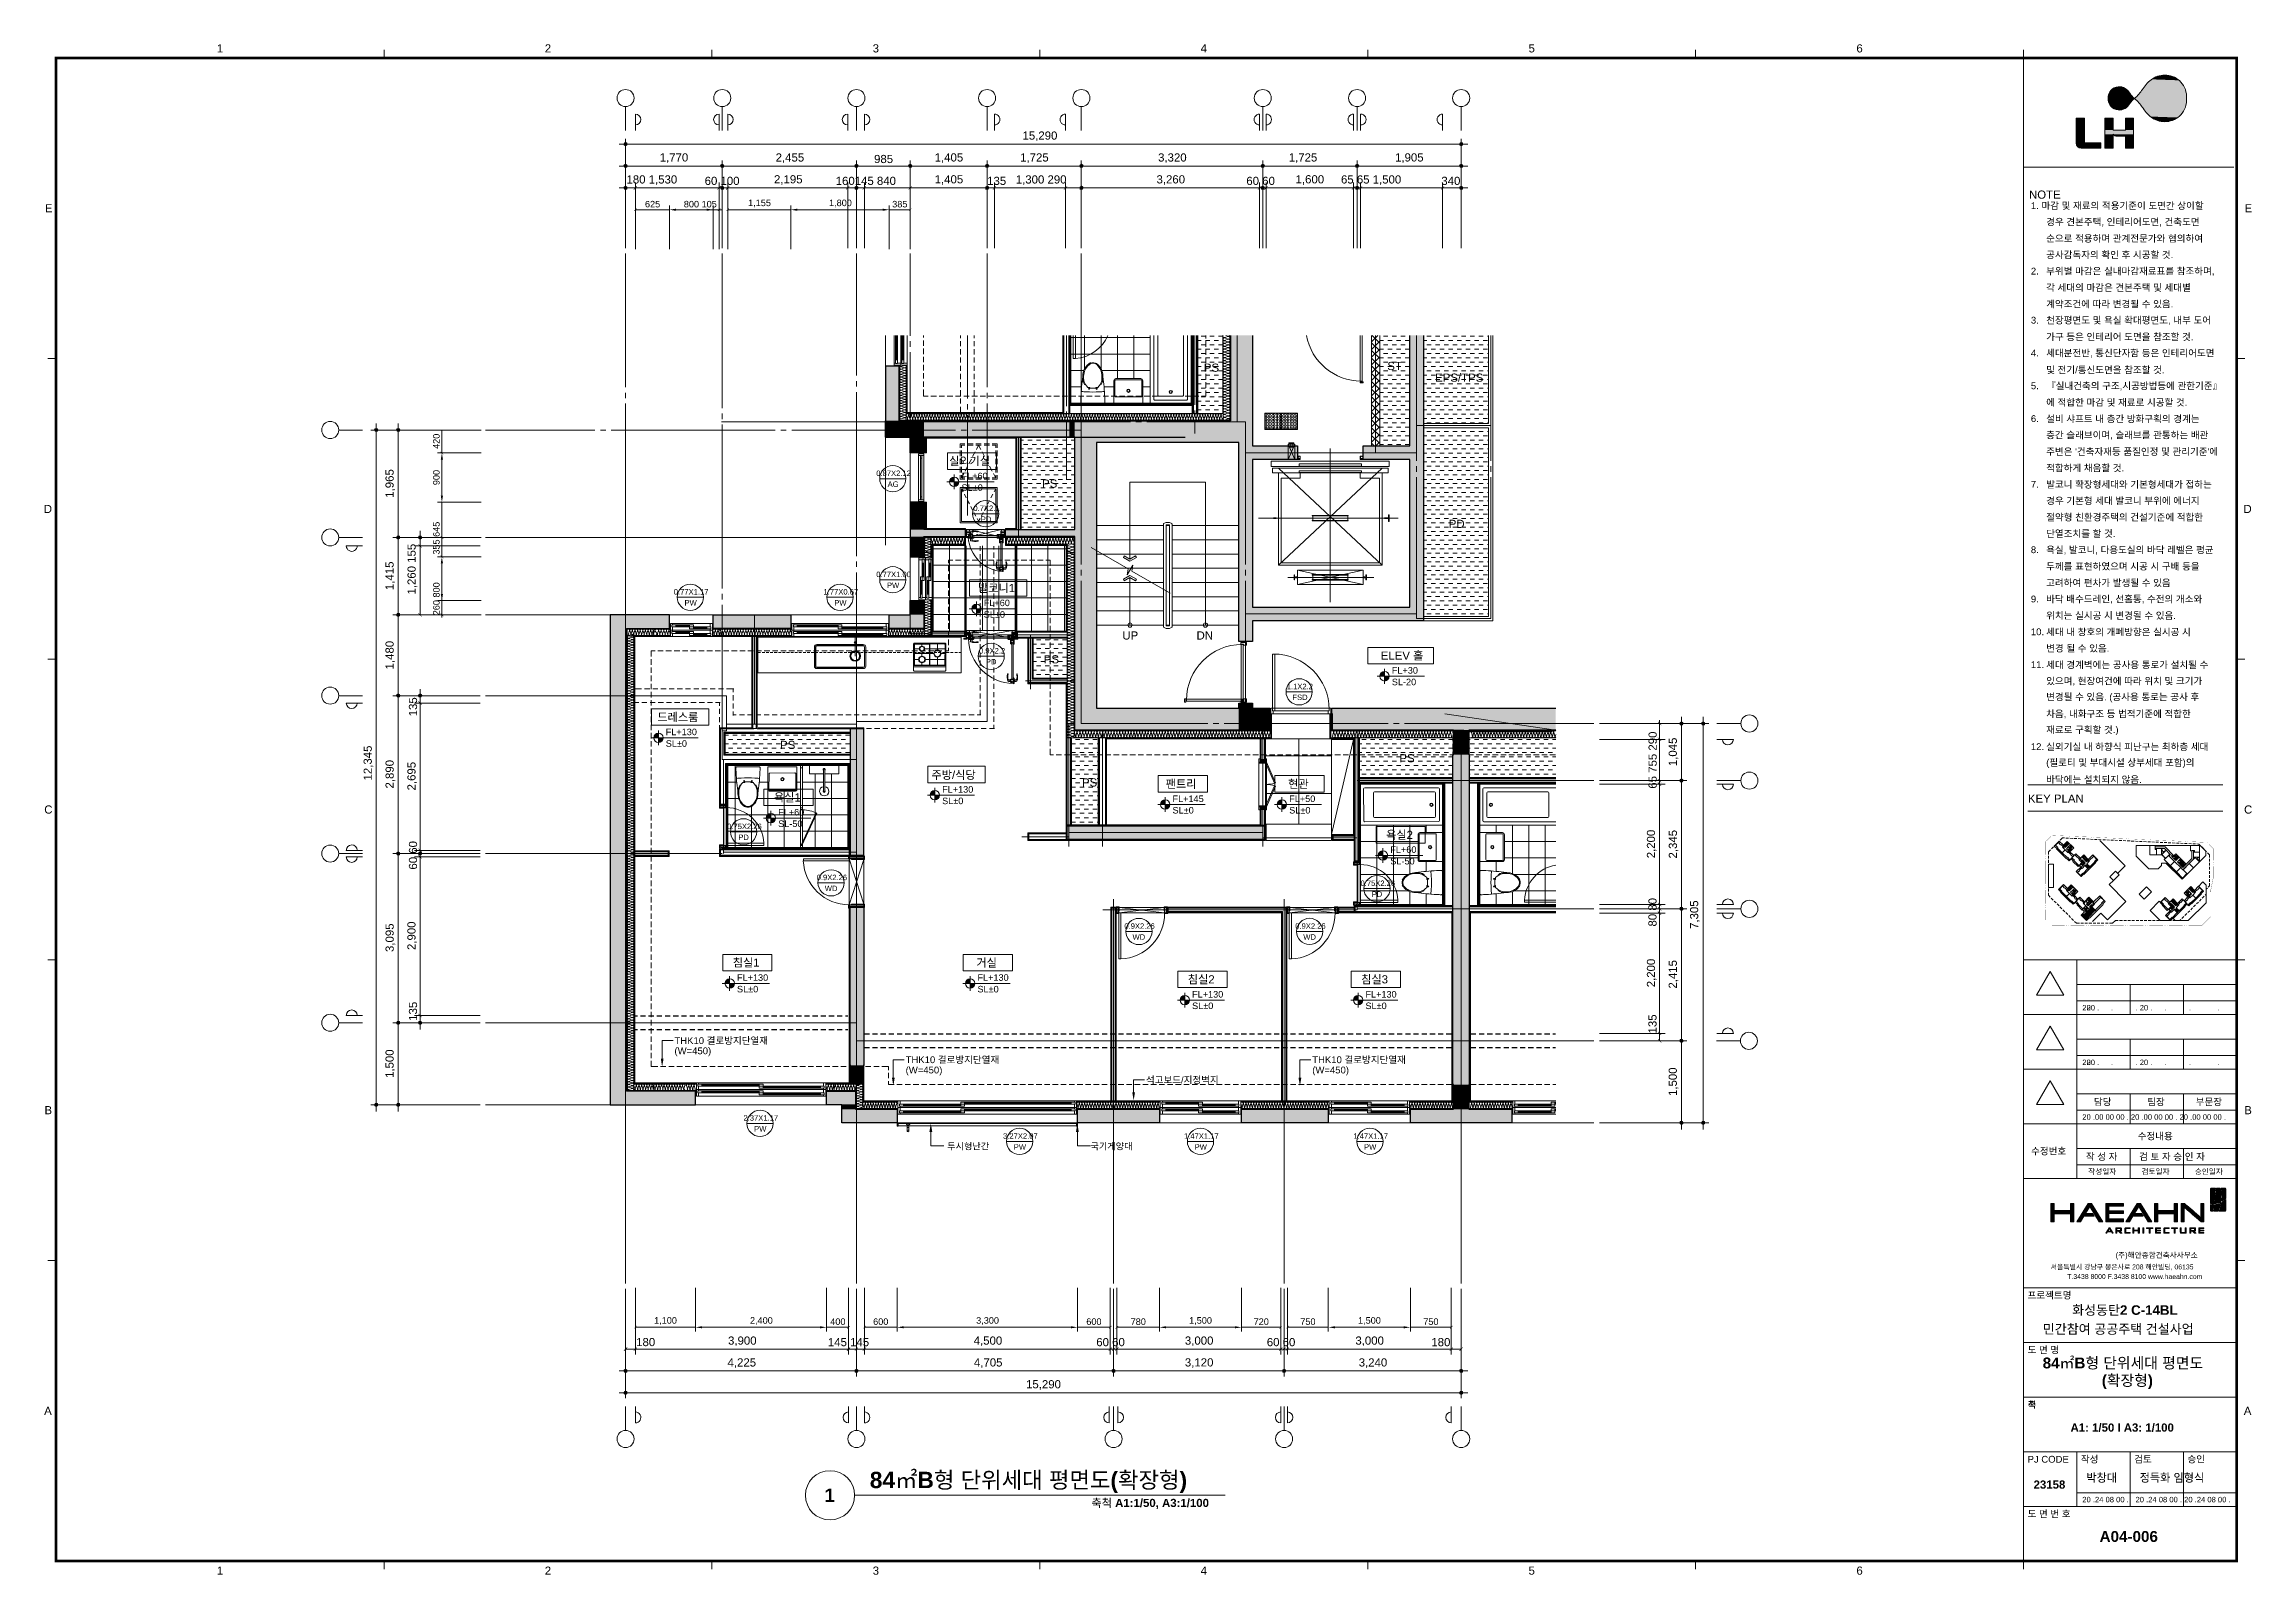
# Model space of a CAD drawing. Header units: millimetres. Extents: x 906 to 41302, y 848 to 28850.
import ezdxf

# ---------------------------------------------------------------- set-up
doc = ezdxf.new("R2010")
doc.units = ezdxf.units.MM
for name, color, linetype in [('PDF_0', 7, 'Continuous'), ('PDF_A-ANNO-LEAD', 7, 'Continuous'), ('PDF_A-ANNO-PONT', 7, 'Continuous'), ('PDF_A-ANNO-TITL', 7, 'Continuous'), ('PDF_A-FLOR-GRID', 7, 'Continuous'), ('PDF_A-FLOR-ROOM-IDEN', 7, 'Continuous'), ('PDF_A-ST-AXIS-CEN', 7, 'Continuous'), ('PDF_A-ST-AXIS-DIM', 7, 'Continuous'), ('PDF_A-WIN-IDEN', 7, 'Continuous'), ('PDF_X-FORM(동탄)$G-BORD-FORM', 7, 'Continuous'), ('PDF_X-단위세대$및$주동평면도$A-DETL-HAND', 7, 'Continuous'), ('PDF_X-단위세대$및$주동평면도$A-DOOR', 7, 'Continuous'), ('PDF_X-단위세대$및$주동평면도$A-FIN-INSL', 7, 'Continuous'), ('PDF_X-단위세대$및$주동평면도$A-FIN-INSL-HID', 7, 'Continuous'), ('PDF_X-단위세대$및$주동평면도$A-FLOR-EQPM', 7, 'Continuous'), ('PDF_X-단위세대$및$주동평면도$A-FLOR-EVTR', 7, 'Continuous'), ('PDF_X-단위세대$및$주동평면도$A-FLOR-FLIN-TYP', 7, 'Continuous'), ('PDF_X-단위세대$및$주동평면도$A-FLOR-FLIN-TYP2', 7, 'Continuous'), ('PDF_X-단위세대$및$주동평면도$A-FLOR-FURN-FIX', 7, 'Continuous'), ('PDF_X-단위세대$및$주동평면도$A-FLOR-GRID', 7, 'Continuous'), ('PDF_X-단위세대$및$주동평면도$A-FLOR-OPEN-BELO', 7, 'Continuous'), ('PDF_X-단위세대$및$주동평면도$A-FLOR-STRA-ETC', 7, 'Continuous'), ('PDF_X-단위세대$및$주동평면도$A-FLOR-STRA-MAIN', 7, 'Continuous'), ('PDF_X-단위세대$및$주동평면도$A-FLOR-TOIL', 7, 'Continuous'), ('PDF_X-단위세대$및$주동평면도$A-ST-AXIS-CEN', 7, 'Continuous'), ('PDF_X-단위세대$및$주동평면도$A-ST-AXIS-CEN-SUB', 7, 'Continuous'), ('PDF_X-단위세대$및$주동평면도$A-ST-CONC', 7, 'Continuous'), ('PDF_X-단위세대$및$주동평면도$A-WALL-DRY', 7, 'Continuous'), ('PDF_X-단위세대$및$주동평면도$A-WALL-EXT', 7, 'Continuous'), ('PDF_X-단위세대$및$주동평면도$A-WALL-MASN-BLOCK', 7, 'Continuous'), ('PDF_X-단위세대$및$주동평면도$A-WIN', 7, 'Continuous'), ('PDF_문자', 7, 'Continuous')]:
    doc.layers.add(name, color=color, linetype=linetype)
for name, color, linetype, true_color in [('PDF_A-ANNO-KEY', 7, 'Continuous', 0x666666), ('PDF_A-SITE-BLDG-PAT', 7, 'Continuous', 0xb7b7b7), ('PDF_X-단위세대$및$주동평면도$A-FIN-INSL-HAT', 7, 'Continuous', 0x666666), ('PDF_X-단위세대$및$주동평면도$A-FLOR-MARK-ARCH2', 7, 'Continuous', 0x666666), ('PDF_X-단위세대$및$주동평면도$A-WALL-MASN-PAT2', 7, 'Continuous', 0x666666), ('PDF_X-단위세대$및$주동평면도$S-ST-CONC-PAT1', 7, 'Continuous', 0xb7b7b7)]:
    doc.layers.add(name, color=color, linetype=linetype, true_color=true_color)
doc.styles.add('PDF Arial', font='arial.ttf')
doc.styles.add('PDF Arial Bold', font='arialbd.ttf')

msp = doc.modelspace()

# ---------------------------------------------------------------- texts
at = {"layer": 'PDF_문자', "attachment_point": 7}
for s, insert, char_height, style in [('1', (4067, 28699), 149, 'PDF Arial'), ('2', (10067, 28699), 149, 'PDF Arial'), ('3', (16067, 28697), 149, 'PDF Arial'), ('4', (22067, 28699), 149, 'PDF Arial'), ('5', (28067, 28697), 149, 'PDF Arial'), ('6', (34067, 28697), 149, 'PDF Arial'), ('15,290', (18808, 27076), 149.4, 'PDF Arial'), ('1,770', (12170, 26676), 149.4, 'PDF Arial'), ('2,455', (14291, 26675), 149.4, 'PDF Arial'), ('985', (16092, 26673), 149.4, 'PDF Arial'), ('1,405', (17201, 26676), 149.4, 'PDF Arial'), ('1,725', (18765, 26676), 149.4, 'PDF Arial'), ('3,320', (21289, 26675), 149.4, 'PDF Arial'), ('1,725', (23680, 26676), 149.4, 'PDF Arial'), ('1,905', (25625, 26676), 149.4, 'PDF Arial'), ('180 1,530', (11562, 26273), 149.4, 'PDF Arial'), ('60 100', (12992, 26273), 149.4, 'PDF Arial'), ('2,195', (14261, 26276), 149.4, 'PDF Arial'), ('160145 840', (15390, 26273), 149.4, 'PDF Arial'), ('1,405', (17201, 26276), 149.4, 'PDF Arial'), ('135', (18161, 26273), 149.4, 'PDF Arial'), ('1,300 290', (18685, 26273), 149.4, 'PDF Arial'), ('3,260', (21260, 26275), 149.4, 'PDF Arial'), ('60 60', (22904, 26273), 149.4, 'PDF Arial'), ('1,600', (23805, 26276), 149.4, 'PDF Arial'), ('65 65 1,500', (24636, 26273), 149.38, 'PDF Arial'), ('340', (26472, 26273), 149.4, 'PDF Arial'), ('E', (921, 25774), 149, 'PDF Arial'), ('625', (11900, 25862), 119.5, 'PDF Arial'), ('800 105', (12611, 25862), 119.5, 'PDF Arial'), ('1,155', (13787, 25865), 119.5, 'PDF Arial'), ('1,800', (15268, 25865), 119.5, 'PDF Arial'), ('385', (16424, 25862), 119.5, 'PDF Arial'), ('NOTE', (37225, 26021), 149.4, 'PDF Arial'), ('1. 마감 및 재료의 적용기준이 도면간 상이할', (37259, 25820), 124.49, 'PDF Arial'), ('E', (41170, 25774), 149, 'PDF Arial'), ('경우 견본주택, 인테리어도면, 건축도면', (37539, 25513), 124.49, 'PDF Arial'), ('순으로 적용하며 관계전문가와 협의하여', (37539, 25220), 124.49, 'PDF Arial'), ('공사감독자의 확인 후 시공할 것.', (37539, 24921), 124.49, 'PDF Arial'), ('2.', (37259, 24636), 124.5, 'PDF Arial'), ('부위별 마감은 실내마감재료표를 참조하며,', (37539, 24613), 124.49, 'PDF Arial'), ('각 세대의 마감은 견본주택 및 세대별', (37539, 24321), 124.49, 'PDF Arial'), ('3.', (37259, 23737), 124.5, 'PDF Arial'), ('계약조건에 따라 변경될 수 있음.', (37539, 24020), 124.49, 'PDF Arial'), ('천장평면도 및 욕실 확대평면도, 내부 도어', (37539, 23714), 124.49, 'PDF Arial'), ('가구 등은 인테리어 도면을 참조할 것.', (37539, 23420), 124.49, 'PDF Arial'), ('ST', (25483, 22886), 149.4, 'PDF Arial'), ('4.', (37259, 23137), 124.5, 'PDF Arial'), ('세대분전반, 통신단자함 등은 인테리어도면', (37539, 23114), 124.49, 'PDF Arial'), ('PS', (22127, 22855), 149.4, 'PDF Arial'), ('EPS/TPS', (26358, 22673), 149.4, 'PDF Arial'), ('5.', (37259, 22536), 124.5, 'PDF Arial'), ('및 전기/통신도면을 참조할 것.', (37539, 22815), 124.49, 'PDF Arial'), ('『실내건축의 구조,시공방법등에 관한기준』', (37539, 22514), 124.49, 'PDF Arial'), ('에 적합한 마감 및 재료로 시공할 것.', (37539, 22220), 124.49, 'PDF Arial'), ('6.', (37259, 21936), 124.5, 'PDF Arial'), ('설비 샤프트 내 층간 방화구획의 경계는', (37539, 21920), 124.49, 'PDF Arial'), ('층간 슬래브이며, 슬래브를 관통하는 배관', (37539, 21614), 124.49, 'PDF Arial'), ("주변은 '건축자재등 품질인정 및 관리기준'에", (37539, 21320), 124.49, 'PDF Arial'), ('0.87X2.12', (16132, 20949), 99.6, 'PDF Arial'), ('실외기실', (17465, 21130), 149.4, 'PDF Arial'), ('FL+60', (17693, 20889), 119.5, 'PDF Arial'), ('적합하게 채움할 것.', (37539, 21021), 124.49, 'PDF Arial'), ('AG', (16340, 20749), 99.6, 'PDF Arial'), ('SL±0', (17693, 20677), 119.5, 'PDF Arial'), ('PS', (19166, 20735), 149.4, 'PDF Arial'), ('7.', (37259, 20737), 124.5, 'PDF Arial'), ('발코니 확장형세대와 기본형세대가 접하는', (37539, 20720), 124.49, 'PDF Arial'), ('D', (900, 20273), 149, 'PDF Arial'), ('0.7X2.1', (17909, 20309), 99.6, 'PDF Arial'), ('PD', (18045, 20110), 99.6, 'PDF Arial'), ('절약형 친환경주택의 건설기준에 적합한', (37539, 20120), 124.49, 'PDF Arial'), ('경우 기본형 세대 발코니 부위에 에너지', (37539, 20421), 124.49, 'PDF Arial'), ('D', (41149, 20273), 149, 'PDF Arial'), ('PD', (26608, 20000), 149.4, 'PDF Arial'), ('단열조치를 할 것.', (37539, 19821), 124.5, 'PDF Arial'), ('8.', (37259, 19537), 124.5, 'PDF Arial'), ('욕실, 발코니, 다용도실의 바닥 레벨은 평균', (37539, 19513), 124.49, 'PDF Arial'), ('0.77X1.00', (16132, 19099), 99.6, 'PDF Arial'), ('PW', (16328, 18901), 99.6, 'PDF Arial'), ('발코니1', (17993, 18809), 149.4, 'PDF Arial'), ('두께를 표현하였으며 시공 시 구배 등을', (37539, 19221), 124.49, 'PDF Arial'), ('고려하여 편차가 발생될 수 있음', (37539, 18920), 124.49, 'PDF Arial'), ('0.77X1.17', (12427, 18780), 99.6, 'PDF Arial'), ('PW', (12624, 18581), 99.6, 'PDF Arial'), ('1.77X0.67', (15167, 18780), 99.6, 'PDF Arial'), ('PW', (15364, 18581), 99.6, 'PDF Arial'), ('FL+60', (18099, 18568), 119.5, 'PDF Arial'), ('9.', (37259, 18636), 124.5, 'PDF Arial'), ('바닥 배수드레인, 선홈통, 수전의 개소와', (37539, 18614), 124.49, 'PDF Arial'), ('SL±0', (18099, 18356), 119.5, 'PDF Arial'), ('위치는 실시공 시 변경될 수 있음.', (37539, 18321), 124.49, 'PDF Arial'), ('0.9X2.2', (18012, 17701), 99.6, 'PDF Arial'), ('UP', (20635, 17956), 149.4, 'PDF Arial'), ('DN', (21993, 17958), 149.4, 'PDF Arial'), ('10.', (37259, 18036), 124.5, 'PDF Arial'), ('세대 내 창호의 개폐방향은 실시공 시', (37539, 18020), 124.49, 'PDF Arial'), ('변경 될 수 있음.', (37539, 17721), 124.5, 'PDF Arial'), ('PD', (18138, 17503), 99.6, 'PDF Arial'), ('PS', (19198, 17520), 149.4, 'PDF Arial'), ('ELEV 홀', (25364, 17575), 149.4, 'PDF Arial'), ('FL+30', (25566, 17333), 119.5, 'PDF Arial'), ('11.', (37259, 17437), 124.5, 'PDF Arial'), ('세대 경계벽에는 공사용 통로가 설치될 수', (37539, 17420), 124.49, 'PDF Arial'), ('1.1X2.2', (23644, 17050), 99.6, 'PDF Arial'), ('SL-20', (25566, 17121), 119.5, 'PDF Arial'), ('있으며, 현장여건에 따라 위치 및 크기가', (37539, 17114), 124.49, 'PDF Arial'), ('변경될 수 있음. (공사용 통로는 공사 후', (37539, 16809), 124.49, 'PDF Arial'), ('드레스룸', (12126, 16448), 149.4, 'PDF Arial'), ('FSD', (23747, 16850), 99.6, 'PDF Arial'), ('차음, 내화구조 등 법적기준에 적합한', (37539, 16514), 124.49, 'PDF Arial'), ('FL+130', (12280, 16207), 119.5, 'PDF Arial'), ('재료로 구획할 것.)', (37539, 16209), 124.49, 'PDF Arial'), ('SL±0', (12280, 15995), 119.5, 'PDF Arial'), ('PS', (14373, 15954), 149.4, 'PDF Arial'), ('PS', (25704, 15710), 149.4, 'PDF Arial'), ('12.', (37259, 15937), 124.5, 'PDF Arial'), ('실외기실 내 하향식 피난구는 최하층 세대', (37539, 15921), 124.49, 'PDF Arial'), ('(필로티 및 부대시설 상부세대 포함)의', (37539, 15609), 124.49, 'PDF Arial'), ('주방/식당', (17143, 15391), 149.4, 'PDF Arial'), ('PS', (19896, 15267), 149.4, 'PDF Arial'), ('팬트리', (21429, 15226), 149.4, 'PDF Arial'), ('현관', (23669, 15231), 149.4, 'PDF Arial'), ('바닥에는 설치되지 않음.', (37539, 15321), 124.49, 'PDF Arial'), ('욕실1', (14260, 14979), 149.4, 'PDF Arial'), ('SL±0', (17337, 14945), 119.5, 'PDF Arial'), ('FL+130', (17337, 15156), 119.5, 'PDF Arial'), ('FL+145', (21553, 14984), 119.5, 'PDF Arial'), ('FL+50', (23688, 14984), 119.5, 'PDF Arial'), ('KEY PLAN', (37205, 14974), 149.4, 'PDF Arial'), ('C', (908, 14772), 149, 'PDF Arial'), ('0.75X2.26', (13403, 14489), 99.6, 'PDF Arial'), ('SL-50', (14337, 14527), 119.5, 'PDF Arial'), ('FL+60', (14337, 14738), 119.5, 'PDF Arial'), ('SL±0', (21553, 14774), 119.5, 'PDF Arial'), ('SL±0', (23688, 14774), 119.5, 'PDF Arial'), ('C', (41160, 14772), 149, 'PDF Arial'), ('PD', (13608, 14291), 99.6, 'PDF Arial'), ('욕실2', (25461, 14294), 149.4, 'PDF Arial'), ('FL+60', (25538, 14053), 119.5, 'PDF Arial'), ('SL-50', (25538, 13842), 119.5, 'PDF Arial'), ('0.9X2.26', (15042, 13555), 99.6, 'PDF Arial'), ('WD', (15190, 13356), 99.6, 'PDF Arial'), ('0.75X2.26', (24993, 13449), 99.6, 'PDF Arial'), ('PD', (25198, 13251), 99.6, 'PDF Arial'), ('0.9X2.26', (20672, 12665), 99.6, 'PDF Arial'), ('WD', (20821, 12466), 99.6, 'PDF Arial'), ('0.9X2.26', (23798, 12666), 99.6, 'PDF Arial'), ('WD', (23946, 12467), 99.6, 'PDF Arial'), ('침실1', (13506, 11959), 149.4, 'PDF Arial'), ('거실', (17965, 11955), 149.4, 'PDF Arial'), ('FL+130', (13584, 11713), 119.5, 'PDF Arial'), ('FL+130', (17984, 11713), 119.5, 'PDF Arial'), ('침실2', (21833, 11653), 149.4, 'PDF Arial'), ('침실3', (25005, 11653), 149.4, 'PDF Arial'), ('SL±0', (13584, 11501), 119.5, 'PDF Arial'), ('SL±0', (17984, 11501), 119.5, 'PDF Arial'), ('SL±0', (21911, 11196), 119.5, 'PDF Arial'), ('FL+130', (21911, 11407), 119.5, 'PDF Arial'), ('SL±0', (25083, 11196), 119.5, 'PDF Arial'), ('FL+130', (25083, 11407), 119.5, 'PDF Arial'), ('20 .', (38200, 11172), 99.6, 'PDF Arial'), ('. 20 .', (38200, 11172), 99.6, 'PDF Arial'), ('.', (38726, 11173), 99.6, 'PDF Arial'), ('. 20 .', (39174, 11172), 99.6, 'PDF Arial'), ('.', (39701, 11173), 99.6, 'PDF Arial'), ('.', (40149, 11172), 99.6, 'PDF Arial'), ('.', (40676, 11173), 99.6, 'PDF Arial'), ('THK10 결로방지단열재', (12440, 10545), 124.49, 'PDF Arial'), ('(W=450)', (12440, 10334), 124.5, 'PDF Arial'), ('THK10 결로방지단열재', (16670, 10195), 124.49, 'PDF Arial'), ('(W=450)', (16670, 9983), 124.5, 'PDF Arial'), ('THK10 결로방지단열재', (24110, 10195), 124.49, 'PDF Arial'), ('(W=450)', (24110, 9983), 124.5, 'PDF Arial'), ('20 .', (38200, 10172), 99.6, 'PDF Arial'), ('. 20 .', (38200, 10172), 99.6, 'PDF Arial'), ('.', (38726, 10172), 99.6, 'PDF Arial'), ('. 20 .', (39174, 10172), 99.6, 'PDF Arial'), ('.', (39701, 10172), 99.6, 'PDF Arial'), ('.', (40149, 10172), 99.6, 'PDF Arial'), ('.', (40676, 10172), 99.6, 'PDF Arial'), ('석고보드/지정벽지', (21067, 9825), 124.5, 'PDF Arial'), ('B', (913, 9274), 149, 'PDF Arial'), ('담당', (38413, 9426), 124.5, 'PDF Arial'), ('팀장', (39388, 9425), 124.5, 'PDF Arial'), ('부문장', (40276, 9424), 124.5, 'PDF Arial'), ('B', (41164, 9274), 149, 'PDF Arial'), ('2.37X1.17', (13702, 9155), 99.6, 'PDF Arial'), ('PW', (13898, 8957), 99.6, 'PDF Arial'), ('3.27X2.07', (18452, 8825), 99.6, 'PDF Arial'), ('1.47X1.17', (21763, 8825), 99.6, 'PDF Arial'), ('1.47X1.17', (24862, 8825), 99.6, 'PDF Arial'), ('20 .00 00 00 . 20 .00 00 00 . 20 .00 00 00 .', (38200, 9172), 99.59, 'PDF Arial'), ('.', (38726, 9172), 99.6, 'PDF Arial'), ('수정내용', (39214, 8798), 124.5, 'PDF Arial'), ('.', (39701, 9172), 99.6, 'PDF Arial'), ('.', (40676, 9172), 99.6, 'PDF Arial'), ('투시형난간', (17429, 8616), 119.5, 'PDF Arial'), ('PW', (18649, 8626), 99.6, 'PDF Arial'), ('국기게양대', (20052, 8616), 119.5, 'PDF Arial'), ('PW', (21958, 8626), 99.6, 'PDF Arial'), ('PW', (25058, 8626), 99.6, 'PDF Arial'), ('수정번호', (37264, 8523), 124.5, 'PDF Arial'), ('작 성 자', (38265, 8423), 124.5, 'PDF Arial'), ('검 토 자 승 인 자', (39240, 8423), 124.49, 'PDF Arial'), ('작성일자', (38309, 8164), 99.6, 'PDF Arial'), ('검토일자', (39283, 8164), 99.6, 'PDF Arial'), ('승인일자', (40259, 8164), 99.6, 'PDF Arial'), ('서울특별시 강남구 봉은사로 208 해안빌딩, 06135', (37622, 6419), 89.63, 'PDF Arial'), ('(주)해안종합건축사사무소', (38809, 6616), 99.59, 'PDF Arial'), ('T.3438 8000 F.3438 8100 www.haeahn.com', (37926, 6259), 89.63, 'PDF Arial'), ('프로젝트명', (37199, 5886), 124.5, 'PDF Arial'), ('화성동탄2 C-14BL', (38015, 5586), 174.28, 'PDF Arial Bold'), ('1,100', (12067, 5420), 119.5, 'PDF Arial'), ('2,400', (13821, 5420), 119.5, 'PDF Arial'), ('400', (15290, 5418), 119.5, 'PDF Arial'), ('600', (16075, 5418), 119.5, 'PDF Arial'), ('3,300', (17960, 5420), 119.5, 'PDF Arial'), ('600', (19975, 5418), 119.5, 'PDF Arial'), ('780', (20787, 5418), 119.5, 'PDF Arial'), ('1,500', (21857, 5420), 119.5, 'PDF Arial'), ('720', (23037, 5418), 119.5, 'PDF Arial'), ('750', (23891, 5418), 119.5, 'PDF Arial'), ('1,500', (24947, 5420), 119.5, 'PDF Arial'), ('750', (26141, 5418), 119.5, 'PDF Arial'), ('민간참여 공공주택 건설사업', (37478, 5238), 174.28, 'PDF Arial Bold'), ('180', (11739, 5029), 149.4, 'PDF Arial'), ('3,900', (13420, 5031), 149.4, 'PDF Arial'), ('145 145', (15247, 5028), 149.4, 'PDF Arial'), ('4,500', (17915, 5031), 149.4, 'PDF Arial'), ('60 60', (20158, 5028), 149.4, 'PDF Arial'), ('3,000', (21779, 5031), 149.4, 'PDF Arial'), ('60 60', (23278, 5028), 149.4, 'PDF Arial'), ('3,000', (24899, 5031), 149.4, 'PDF Arial'), ('180', (26289, 5028), 149.4, 'PDF Arial'), ('도 면 명', (37199, 4887), 124.5, 'PDF Arial'), ('84㎡B형 단위세대 평면도', (37475, 4603), 199.18, 'PDF Arial Bold'), ('4,225', (13411, 4631), 149.4, 'PDF Arial'), ('4,705', (17919, 4631), 149.4, 'PDF Arial'), ('3,120', (21779, 4632), 149.4, 'PDF Arial'), ('3,240', (24960, 4631), 149.4, 'PDF Arial'), ('(확장형)', (38557, 4245), 199.2, 'PDF Arial Bold'), ('15,290', (18873, 4232), 149.4, 'PDF Arial'), ('척', (37199, 3885), 124, 'PDF Arial'), ('A', (906, 3774), 149, 'PDF Arial'), ('축', (37199, 3885), 124, 'PDF Arial'), ('A', (41155, 3774), 149, 'PDF Arial'), ('A1: 1/50 I A3: 1/100', (37985, 3463), 149.38, 'PDF Arial Bold'), ('PJ CODE', (37199, 2898), 124.5, 'PDF Arial'), ('작성', (38174, 2886), 124.5, 'PDF Arial'), ('검토', (39150, 2890), 124.5, 'PDF Arial'), ('승인', (40125, 2888), 124.5, 'PDF Arial'), ('1', (15184, 2178), 249, 'PDF Arial Bold'), ('84㎡B형 단위세대 평면도(확장형)', (16013, 2344), 298.77, 'PDF Arial Bold'), ('23158', (37309, 2422), 149.4, 'PDF Arial Bold'), ('박창대', (38274, 2533), 149.4, 'PDF Arial'), ('정득화 임형식', (39249, 2533), 149.4, 'PDF Arial'), ('축척 A1:1/50, A3:1/100', (20070, 2055), 149.38, 'PDF Arial Bold'), ('도 면 번 호', (37199, 1890), 124.5, 'PDF Arial'), ('20 .24 08 00 .', (38200, 2173), 99.59, 'PDF Arial'), ('.', (38726, 2173), 99.6, 'PDF Arial'), ('20 .24 08 00 . 20 .24 08 00 .', (39174, 2173), 99.59, 'PDF Arial'), ('.', (39701, 2173), 99.6, 'PDF Arial'), ('.', (40676, 2173), 99.6, 'PDF Arial'), ('A04-006', (38516, 1447), 199.2, 'PDF Arial Bold'), ('1', (4067, 850), 149, 'PDF Arial'), ('2', (10067, 850), 149, 'PDF Arial'), ('3', (16067, 848), 149, 'PDF Arial'), ('4', (22067, 850), 149, 'PDF Arial'), ('5', (28067, 848), 149, 'PDF Arial'), ('6', (34067, 848), 149, 'PDF Arial')]:
    msp.add_mtext(s, dxfattribs=dict(at, insert=insert, char_height=char_height, style=style))
at = {"layer": 'PDF_문자', "attachment_point": 7, "rotation": 90, "style": 'PDF Arial'}
for s, insert, char_height in [('420', (8144, 21446), 119.5), ('1,965', (7329, 20553), 149.4), ('900', (8144, 20783), 119.5), ('355 645', (8144, 19511), 119.5), ('1,260 155', (7732, 18782), 149.4), ('1,415', (7329, 18863), 149.4), ('260 800', (8144, 18402), 119.5), ('1,480', (7329, 17412), 149.4), ('135', (7732, 16554), 149.4), ('65 755 290', (30415, 15230), 149.4), ('12,345', (6929, 15380), 149.4), ('1,045', (30809, 15642), 149.4), ('2,890', (7330, 15233), 149.4), ('2,695', (7730, 15198), 149.4), ('60 60', (7732, 13750), 149.4), ('2,200', (30410, 13957), 149.4), ('2,345', (30811, 13953), 149.4), ('80 80', (30412, 12708), 149.4), ('7,305', (31200, 12664), 149.4), ('3,095', (7330, 12242), 149.4), ('2,900', (7730, 12278), 149.4), ('2,200', (30410, 11597), 149.4), ('2,415', (30809, 11573), 149.4), ('135', (7732, 10983), 149.4), ('135', (30412, 10752), 149.4), ('1,500', (7329, 9938), 149.4), ('1,500', (30809, 9608), 149.4)]:
    msp.add_mtext(s, dxfattribs=dict(at, insert=insert, char_height=char_height))

# ---------------------------------------------------------------- hatches: boundary and pattern name
at = {"layer": 'PDF_X-FORM(동탄)$G-BORD-FORM', "transparency": 33554559}
h = msp.add_hatch(color=256, dxfattribs=at)
h.paths.add_polyline_path([(40424, 7383), (40370, 7383), (40424, 7383)], flags=0)
h.paths.add_polyline_path([(40424, 7383), (40370, 7383), (40424, 7383)], flags=0)
h.paths.add_polyline_path([(40424, 7383), (40370, 7383), (40424, 7383)], flags=0)

# ---------------------------------------------------------------- linework, layer by layer
at = {"layer": 'PDF_0', "lineweight": 13}
for points in [[(11665, 27021), (11425, 27021)], [(26714, 27021), (26955, 27021)], [(11665, 26621), (11425, 26621)], [(26714, 26621), (26955, 26621)], [(11665, 26221), (11425, 26221)], [(18039, 26221), (18280, 26221)], [(19764, 26221), (20005, 26221)], [(26714, 26221), (26955, 26221)], [(6984, 21672), (6984, 21911)], [(7384, 21672), (7384, 21911)], [(7784, 19946), (7784, 19706)], [(7784, 17052), (7784, 16812)], [(30864, 16302), (30864, 16542)], [(31264, 16302), (31264, 16542)], [(7784, 10827), (7784, 11067)], [(6984, 9566), (6984, 9327)], [(7384, 9566), (7384, 9327)], [(30864, 9237), (30864, 8997)], [(31264, 9237), (31264, 8997)], [(11665, 4577), (11425, 4577)], [(26714, 4577), (26955, 4577)], [(11665, 4177), (11425, 4177)], [(26714, 4177), (26955, 4177)]]:
    msp.add_lwpolyline(points, dxfattribs=at)
for points in [[(13434, 26621), (13194, 26621)], [(15650, 26621), (15890, 26621)], [(16874, 26621), (16635, 26621)], [(18280, 26621), (18039, 26621)], [(20005, 26621), (19764, 26621)], [(23084, 26621), (23325, 26621)], [(24809, 26621), (25050, 26621)], [(13434, 26221), (13194, 26221)], [(15890, 26221), (15650, 26221)], [(23325, 26221), (23084, 26221)], [(24809, 26221), (25050, 26221)], [(7384, 19706), (7384, 19946)], [(7384, 18291), (7384, 18531)], [(7384, 16812), (7384, 17052)], [(30864, 15257), (30864, 15496)], [(7384, 13921), (7384, 14162)], [(7784, 14162), (7784, 13921)], [(30864, 12912), (30864, 13152)], [(7384, 11067), (7384, 10827)], [(30864, 10737), (30864, 10497)], [(15890, 4577), (15650, 4577)], [(20594, 4577), (20355, 4577)], [(23475, 4577), (23714, 4577)]]:
    msp.add_lwpolyline(points, close=True, dxfattribs=at)
for centre, radius in [((11545, 27022), 30.2), ((11545, 27022), 15.3), ((26835, 27022), 30.2), ((26835, 27022), 15.3), ((11545, 26622), 30.2), ((11545, 26622), 15.3), ((13315, 26622), 30.2), ((13315, 26622), 30.2), ((13315, 26622), 15.3), ((13315, 26622), 15.3), ((15770, 26622), 30.2), ((15770, 26622), 30.2), ((15770, 26622), 15.3), ((15770, 26622), 15.3), ((16755, 26622), 30.2), ((16755, 26622), 30.2), ((16755, 26622), 15.3), ((16755, 26622), 15.3), ((18160, 26622), 30.2), ((18160, 26622), 30.2), ((18160, 26622), 15.3), ((18160, 26622), 15.3), ((19885, 26622), 30.2), ((19885, 26622), 30.2), ((19885, 26622), 15.3), ((19885, 26622), 15.3), ((23205, 26622), 30.2), ((23205, 26622), 30.2), ((23205, 26622), 15.3), ((23205, 26622), 15.3), ((24930, 26622), 30.2), ((24930, 26622), 30.2), ((24930, 26622), 15.3), ((24930, 26622), 15.3), ((26835, 26622), 30.2), ((26835, 26622), 15.3), ((11545, 26222), 30.2), ((11545, 26222), 15.3), ((13315, 26222), 30.2), ((13315, 26222), 30.2), ((13315, 26222), 15.3), ((13315, 26222), 15.3), ((15770, 26222), 30.2), ((15770, 26222), 30.2), ((15770, 26222), 15.3), ((15770, 26222), 15.3), ((18160, 26222), 30.2), ((18160, 26222), 15.3), ((19885, 26222), 30.2), ((19885, 26222), 15.3), ((23205, 26222), 30.2), ((23205, 26222), 30.2), ((23205, 26222), 15.3), ((23205, 26222), 15.3), ((24930, 26222), 30.2), ((24930, 26222), 30.2), ((24930, 26222), 15.3), ((24930, 26222), 15.3), ((26835, 26222), 30.2), ((26835, 26222), 15.3), ((6984, 21792), 30.2), ((7385, 21792), 30.2), ((6984, 21792), 15.3), ((7385, 21792), 15.3), ((7385, 19826), 30.2), ((7385, 19826), 30.2), ((7385, 19826), 15.3), ((7385, 19826), 15.3), ((7785, 19826), 30.2), ((7785, 19826), 15.3), ((7385, 18412), 30.2), ((7385, 18412), 30.2), ((7385, 18412), 15.3), ((7385, 18412), 15.3), ((7385, 16932), 30.2), ((7385, 16932), 30.2), ((7385, 16932), 15.3), ((7385, 16932), 15.3), ((7785, 16932), 30.2), ((7785, 16932), 15.3), ((30865, 16422), 30.2), ((30865, 16422), 15.3), ((31265, 16422), 30.2), ((31265, 16422), 15.3), ((30865, 15377), 30.2), ((30865, 15377), 30.2), ((30865, 15377), 15.3), ((30865, 15377), 15.3), ((7385, 14043), 30.2), ((7385, 14043), 30.2), ((7385, 14043), 15.3), ((7385, 14043), 15.3), ((7785, 14043), 30.2), ((7785, 14043), 30.2), ((7785, 14043), 15.3), ((7785, 14043), 15.3), ((30865, 13032), 30.2), ((30865, 13032), 30.2), ((30865, 13032), 15.3), ((30865, 13032), 15.3), ((7385, 10947), 30.2), ((7385, 10947), 30.2), ((7385, 10947), 15.3), ((7385, 10947), 15.3), ((7785, 10947), 30.2), ((7785, 10947), 15.3), ((30865, 10617), 30.2), ((30865, 10617), 30.2), ((30865, 10617), 15.3), ((30865, 10617), 15.3), ((6984, 9447), 30.2), ((6984, 9447), 15.3), ((7385, 9447), 30.2), ((7385, 9447), 15.3), ((30865, 9117), 30.2), ((30865, 9117), 15.3), ((31265, 9117), 30.2), ((31265, 9117), 15.3), ((11545, 4578), 30.2), ((11545, 4578), 15.3), ((15770, 4578), 30.2), ((15770, 4578), 30.2), ((15770, 4578), 15.3), ((15770, 4578), 15.3), ((20475, 4578), 30.2), ((20475, 4578), 30.2), ((20475, 4578), 15.3), ((20475, 4578), 15.3), ((23595, 4578), 30.2), ((23595, 4578), 30.2), ((23595, 4578), 15.3), ((23595, 4578), 15.3), ((26835, 4578), 30.2), ((26835, 4578), 15.3), ((11545, 4178), 30.2), ((11545, 4178), 15.3), ((26835, 4178), 30.2), ((26835, 4178), 15.3)]:
    msp.add_circle(centre, radius, dxfattribs=at)
at = {"layer": 'PDF_0', "transparency": 33554559}
for points in [[(11691, 26194), (11698, 26187), (11752, 26254)], [(11752, 26254), (11698, 26187), (11691, 26194)], [(11698, 26187), (11752, 26254), (11758, 26248)], [(11758, 26248), (11752, 26254), (11698, 26187)], [(13222, 26194), (13228, 26187), (13281, 26254)], [(13222, 26194), (13228, 26187), (13281, 26254)], [(13228, 26187), (13281, 26254), (13287, 26248)], [(13228, 26187), (13281, 26254), (13287, 26248)], [(13441, 26254), (13388, 26187), (13382, 26194)], [(13441, 26254), (13388, 26187), (13382, 26194)], [(13447, 26248), (13441, 26254), (13388, 26187)], [(13447, 26248), (13441, 26254), (13388, 26187)], [(15577, 26194), (15583, 26187), (15636, 26254)], [(15577, 26194), (15583, 26187), (15636, 26254)], [(15583, 26187), (15636, 26254), (15642, 26248)], [(15583, 26187), (15636, 26254), (15642, 26248)], [(15942, 26254), (15888, 26187), (15881, 26194)], [(15942, 26254), (15888, 26187), (15881, 26194)], [(15948, 26248), (15942, 26254), (15888, 26187)], [(15948, 26248), (15942, 26254), (15888, 26187)], [(16781, 26254), (16728, 26187), (16722, 26194)], [(16722, 26194), (16728, 26187), (16781, 26254)], [(16787, 26248), (16781, 26254), (16728, 26187)], [(16728, 26187), (16781, 26254), (16787, 26248)], [(18126, 26194), (18132, 26187), (18186, 26254)], [(18132, 26187), (18186, 26254), (18193, 26248)], [(18321, 26254), (18268, 26187), (18262, 26194)], [(18321, 26254), (18268, 26187), (18262, 26194)], [(18327, 26248), (18321, 26254), (18268, 26187)], [(18327, 26248), (18321, 26254), (18268, 26187)], [(19561, 26194), (19568, 26187), (19622, 26254)], [(19622, 26254), (19568, 26187), (19561, 26194)], [(19568, 26187), (19622, 26254), (19628, 26248)], [(19628, 26248), (19622, 26254), (19568, 26187)], [(19911, 26254), (19858, 26187), (19851, 26194)], [(19918, 26248), (19911, 26254), (19858, 26187)], [(23111, 26194), (23117, 26187), (23171, 26254)], [(23111, 26194), (23117, 26187), (23171, 26254)], [(23117, 26187), (23171, 26254), (23178, 26248)], [(23117, 26187), (23171, 26254), (23178, 26248)], [(23291, 26254), (23238, 26187), (23231, 26194)], [(23291, 26254), (23238, 26187), (23231, 26194)], [(23298, 26248), (23291, 26254), (23238, 26187)], [(23298, 26248), (23291, 26254), (23238, 26187)], [(24832, 26194), (24838, 26187), (24891, 26254)], [(24832, 26194), (24838, 26187), (24891, 26254)], [(24838, 26187), (24891, 26254), (24897, 26248)], [(24838, 26187), (24891, 26254), (24897, 26248)], [(25021, 26254), (24967, 26187), (24961, 26194)], [(25021, 26254), (24967, 26187), (24961, 26194)], [(25027, 26248), (25021, 26254), (24967, 26187)], [(25027, 26248), (25021, 26254), (24967, 26187)], [(26462, 26194), (26468, 26187), (26521, 26254)], [(26521, 26254), (26468, 26187), (26462, 26194)], [(26468, 26187), (26521, 26254), (26527, 26248)], [(26527, 26248), (26521, 26254), (26468, 26187)], [(11746, 25848), (11703, 25795), (11698, 25800)], [(11751, 25842), (11746, 25848), (11703, 25795)], [(13276, 25848), (13233, 25795), (13228, 25800)], [(13281, 25842), (13276, 25848), (13233, 25795)], [(13436, 25848), (13393, 25795), (13388, 25800)], [(13441, 25842), (13436, 25848), (13393, 25795)], [(16728, 25800), (16733, 25795), (16776, 25848)], [(16733, 25795), (16776, 25848), (16781, 25842)], [(8163, 21397), (8158, 21393), (8211, 21350)], [(8158, 21393), (8211, 21350), (8206, 21344)], [(8163, 19853), (8158, 19848), (8211, 19805)], [(8158, 19848), (8211, 19805), (8206, 19799)], [(7818, 19645), (7751, 19698), (7758, 19704)], [(7818, 19645), (7751, 19698), (7758, 19704)], [(7812, 19638), (7818, 19645), (7751, 19698)], [(7812, 19638), (7818, 19645), (7751, 19698)], [(8163, 19498), (8158, 19492), (8211, 19450)], [(8158, 19492), (8211, 19450), (8206, 19445)], [(7758, 18445), (7751, 18438), (7818, 18384)], [(7751, 18438), (7818, 18384), (7812, 18378)], [(8211, 18390), (8158, 18433), (8163, 18438)], [(8206, 18384), (8211, 18390), (8158, 18433)], [(7818, 16769), (7751, 16823), (7758, 16830)], [(7818, 16769), (7751, 16823), (7758, 16830)], [(7812, 16763), (7818, 16769), (7751, 16823)], [(7812, 16763), (7818, 16769), (7751, 16823)], [(30438, 16455), (30431, 16449), (30498, 16395)], [(30431, 16449), (30498, 16395), (30492, 16388)], [(30498, 16105), (30431, 16159), (30438, 16165)], [(30498, 16105), (30431, 16159), (30438, 16165)], [(30492, 16098), (30498, 16105), (30431, 16159)], [(30492, 16098), (30498, 16105), (30431, 16159)], [(30438, 15409), (30431, 15403), (30498, 15350)], [(30438, 15409), (30431, 15403), (30498, 15350)], [(30431, 15403), (30498, 15350), (30492, 15344)], [(30431, 15403), (30498, 15350), (30492, 15344)], [(30498, 15284), (30431, 15338), (30438, 15345)], [(30498, 15284), (30431, 15338), (30438, 15345)], [(30492, 15278), (30498, 15284), (30431, 15338)], [(30492, 15278), (30498, 15284), (30431, 15338)], [(7758, 14135), (7751, 14129), (7818, 14075)], [(7758, 14135), (7751, 14129), (7818, 14075)], [(7751, 14129), (7818, 14075), (7812, 14068)], [(7751, 14129), (7818, 14075), (7812, 14068)], [(7818, 13955), (7751, 14008), (7758, 14014)], [(7818, 13955), (7751, 14008), (7758, 14014)], [(7812, 13948), (7818, 13955), (7751, 14008)], [(7812, 13948), (7818, 13955), (7751, 14008)], [(30438, 13145), (30431, 13138), (30498, 13084)], [(30438, 13145), (30431, 13138), (30498, 13084)], [(30431, 13138), (30498, 13084), (30492, 13078)], [(30431, 13138), (30498, 13084), (30492, 13078)], [(30438, 13065), (30431, 13059), (30498, 13005)], [(30498, 13005), (30431, 13059), (30438, 13065)], [(30431, 13059), (30498, 13005), (30492, 12998)], [(30492, 12998), (30498, 13005), (30431, 13059)], [(30498, 12924), (30431, 12978), (30438, 12985)], [(30498, 12924), (30431, 12978), (30438, 12985)], [(30492, 12918), (30498, 12924), (30431, 12978)], [(30492, 12918), (30498, 12924), (30431, 12978)], [(7758, 11115), (7751, 11108), (7818, 11054)], [(7758, 11115), (7751, 11108), (7818, 11054)], [(7751, 11108), (7818, 11054), (7812, 11048)], [(7751, 11108), (7818, 11054), (7812, 11048)], [(30438, 10784), (30431, 10778), (30498, 10725)], [(30498, 10725), (30431, 10778), (30438, 10784)], [(30431, 10778), (30498, 10725), (30492, 10719)], [(30492, 10719), (30498, 10725), (30431, 10778)], [(30438, 10650), (30431, 10644), (30498, 10590)], [(30431, 10644), (30498, 10590), (30492, 10583)], [(11746, 5404), (11703, 5350), (11698, 5355)], [(11751, 5399), (11746, 5404), (11703, 5350)], [(15598, 5355), (15603, 5350), (15646, 5404)], [(15603, 5350), (15646, 5404), (15651, 5399)], [(15936, 5404), (15893, 5350), (15888, 5355)], [(15941, 5399), (15936, 5404), (15893, 5350)], [(20388, 5355), (20393, 5350), (20436, 5404)], [(20393, 5350), (20436, 5404), (20441, 5399)], [(20556, 5404), (20513, 5350), (20508, 5355)], [(20561, 5399), (20556, 5404), (20513, 5350)], [(23508, 5355), (23513, 5350), (23556, 5404)], [(23513, 5350), (23556, 5404), (23561, 5399)], [(23676, 5404), (23633, 5350), (23628, 5355)], [(23681, 5399), (23676, 5404), (23633, 5350)], [(26628, 5355), (26633, 5350), (26676, 5404)], [(26633, 5350), (26676, 5404), (26681, 5399)], [(11571, 5010), (11518, 4943), (11511, 4950)], [(11578, 5004), (11571, 5010), (11518, 4943)], [(11691, 4950), (11698, 4943), (11752, 5010)], [(11752, 5010), (11698, 4943), (11691, 4950)], [(11698, 4943), (11752, 5010), (11758, 5004)], [(11758, 5004), (11752, 5010), (11698, 4943)], [(15591, 4950), (15598, 4943), (15652, 5010)], [(15652, 5010), (15598, 4943), (15591, 4950)], [(15598, 4943), (15652, 5010), (15658, 5004)], [(15658, 5004), (15652, 5010), (15598, 4943)], [(15736, 4950), (15743, 4943), (15797, 5010)], [(15797, 5010), (15743, 4943), (15736, 4950)], [(15743, 4943), (15797, 5010), (15803, 5004)], [(15803, 5004), (15797, 5010), (15743, 4943)], [(15881, 4950), (15888, 4943), (15942, 5010)], [(15942, 5010), (15888, 4943), (15881, 4950)], [(15888, 4943), (15942, 5010), (15948, 5004)], [(15948, 5004), (15942, 5010), (15888, 4943)], [(20381, 4950), (20388, 4943), (20442, 5010)], [(20381, 4950), (20388, 4943), (20442, 5010)], [(20388, 4943), (20442, 5010), (20448, 5004)], [(20388, 4943), (20442, 5010), (20448, 5004)], [(20501, 5010), (20448, 4943), (20442, 4950)], [(20442, 4950), (20448, 4943), (20501, 5010)], [(20507, 5004), (20501, 5010), (20448, 4943)], [(20448, 4943), (20501, 5010), (20507, 5004)], [(20561, 5010), (20507, 4943), (20501, 4950)], [(20561, 5010), (20507, 4943), (20501, 4950)], [(20568, 5004), (20561, 5010), (20507, 4943)], [(20568, 5004), (20561, 5010), (20507, 4943)], [(23501, 4950), (23508, 4943), (23562, 5010)], [(23501, 4950), (23508, 4943), (23562, 5010)], [(23508, 4943), (23562, 5010), (23568, 5004)], [(23508, 4943), (23562, 5010), (23568, 5004)], [(23621, 5010), (23568, 4943), (23562, 4950)], [(23562, 4950), (23568, 4943), (23621, 5010)], [(23627, 5004), (23621, 5010), (23568, 4943)], [(23568, 4943), (23621, 5010), (23627, 5004)], [(23681, 5010), (23627, 4943), (23621, 4950)], [(23681, 5010), (23627, 4943), (23621, 4950)], [(23688, 5004), (23681, 5010), (23627, 4943)], [(23688, 5004), (23681, 5010), (23627, 4943)], [(26621, 4950), (26628, 4943), (26682, 5010)], [(26682, 5010), (26628, 4943), (26621, 4950)], [(26628, 4943), (26682, 5010), (26688, 5004)], [(26688, 5004), (26682, 5010), (26628, 4943)], [(26801, 4950), (26808, 4943), (26862, 5010)], [(26808, 4943), (26862, 5010), (26868, 5004)]]:
    msp.add_solid(points, dxfattribs=at)
at = {"layer": 'PDF_A-ANNO-KEY', "color": 7, "lineweight": 5}
for points in [[(37672, 14165), (37638, 14130)], [(37725, 14218), (37690, 14183)], [(37778, 14271), (37743, 14236)], [(37874, 14328), (37836, 14329), (37796, 14289)], [(37949, 14325), (37899, 14327)], [(38024, 14320), (37973, 14323)], [(38098, 14317), (38048, 14319)], [(38173, 14314), (38123, 14316)], [(38248, 14311), (38198, 14313)], [(38323, 14308), (38274, 14310)], [(38398, 14303), (38348, 14306)], [(38473, 14300), (38423, 14302)], [(38548, 14297), (38498, 14299)], [(38523, 14283), (38986, 13821), (38848, 13683)], [(38623, 14294), (38573, 14296)], [(38698, 14291), (38648, 14293)], [(38773, 14286), (38722, 14289)], [(38847, 14283), (38797, 14285)], [(38922, 14280), (38873, 14282)], [(38997, 14277), (38948, 14279)], [(39073, 14273), (39023, 14276)], [(39148, 14270), (39097, 14272)], [(39222, 14266), (39172, 14268)], [(39297, 14263), (39247, 14265)], [(39372, 14260), (39322, 14262)], [(39447, 14256), (39398, 14259)], [(39522, 14253), (39472, 14255)], [(39597, 14249), (39547, 14252)], [(39672, 14246), (39622, 14248)], [(39747, 14243), (39697, 14245)], [(39822, 14239), (39772, 14242)], [(39897, 14236), (39846, 14238)], [(39971, 14232), (39921, 14235)], [(40046, 14229), (39997, 14231)], [(40121, 14226), (40072, 14228)], [(40197, 14222), (40147, 14225)], [(40271, 14219), (40221, 14221)], [(40368, 14181), (40333, 14217), (40296, 14218)], [(40421, 14128), (40386, 14163)], [(37620, 14112), (37579, 14072), (37579, 14026)], [(37579, 14001), (37579, 13951)], [(37579, 13926), (37579, 13876)], [(37579, 13850), (37579, 13801)], [(37579, 13776), (37579, 13726)], [(40474, 14075), (40439, 14110)], [(40527, 13973), (40527, 14022), (40492, 14057)], [(40527, 13898), (40527, 13949)], [(40527, 13824), (40527, 13874)], [(40527, 13749), (40527, 13799)], [(37579, 13701), (37579, 13650)], [(37579, 13626), (37579, 13576)], [(37579, 13551), (37579, 13501)], [(37579, 13476), (37579, 13426)], [(37579, 13401), (37579, 13351)], [(38768, 13550), (38692, 13474), (38997, 13168), (38661, 12831), (38539, 12953), (38389, 12802)], [(40447, 13280), (40468, 13299), (40468, 13333)], [(40468, 13357), (40468, 13390), (40489, 13411)], [(40506, 13429), (40527, 13450), (40527, 13499)], [(40527, 13674), (40527, 13723)], [(40527, 13599), (40527, 13648)], [(40527, 13523), (40527, 13573)], [(37579, 13325), (37579, 13281), (37615, 13245)], [(37632, 13227), (37668, 13192)], [(37685, 13174), (37721, 13139)], [(37738, 13121), (37774, 13085)], [(37792, 13068), (37827, 13032)], [(37845, 13015), (37880, 12979)], [(37898, 12962), (37933, 12926)], [(40077, 12908), (40112, 12944)], [(40130, 12962), (40165, 12997)], [(40183, 13015), (40218, 13050)], [(40236, 13068), (40271, 13103)], [(40289, 13121), (40324, 13156)], [(40342, 13174), (40378, 13209)], [(40394, 13227), (40430, 13262)], [(37951, 12908), (37986, 12874)], [(38004, 12856), (38039, 12821)], [(38057, 12803), (38093, 12767), (38148, 12767)], [(38173, 12767), (38223, 12767)], [(38248, 12767), (38298, 12767)], [(38322, 12767), (38373, 12767)], [(38397, 12767), (38448, 12767)], [(38473, 12767), (38522, 12767)], [(38548, 12767), (38597, 12767)], [(38623, 12767), (38673, 12767)], [(38698, 12767), (38753, 12767), (38805, 12819), (38858, 12819)], [(38883, 12819), (38933, 12819)], [(38958, 12819), (39008, 12819)], [(39033, 12819), (39083, 12819)], [(39109, 12819), (39158, 12819)], [(39183, 12819), (39233, 12819)], [(39258, 12819), (39308, 12819)], [(39333, 12819), (39383, 12819)], [(39408, 12819), (39458, 12819)], [(39483, 12819), (39533, 12819)], [(39558, 12819), (39608, 12819)], [(39634, 12819), (39683, 12819)], [(39708, 12819), (39758, 12819)], [(39783, 12819), (39834, 12819)], [(39858, 12819), (39908, 12819)], [(39933, 12819), (39987, 12819), (40006, 12839)], [(40024, 12856), (40059, 12892)]]:
    msp.add_lwpolyline(points, dxfattribs=at)
at = {"layer": 'PDF_A-ANNO-KEY', "color": 7, "lineweight": 0}
for points in [[(37647, 14374), (37647, 14376)], [(40593, 14134), (40597, 14134)], [(37535, 13671), (37532, 13671)], [(40546, 13358), (40549, 13358)], [(37535, 12832), (37532, 12832)], [(40382, 12723), (40382, 12720)]]:
    msp.add_lwpolyline(points, dxfattribs=at)
at = {"layer": 'PDF_A-ANNO-KEY', "lineweight": 9}
for points in [[(37923, 14265), (37854, 14196), (37779, 14272), (37688, 14181), (37732, 14137), (37725, 14131), (37908, 13948), (37915, 13954), (37958, 13911), (37994, 13947), (38034, 13907), (38028, 13900), (38122, 13806), (38142, 13826), (38172, 13796), (38088, 13713), (38179, 13623), (38223, 13666), (38229, 13660), (38447, 13877), (38441, 13884), (38484, 13928), (38393, 14018), (38310, 13934), (38226, 14018), (38166, 13957), (38082, 14041), (38046, 14005), (37974, 14077), (38043, 14146)], [(37762, 14248), (37708, 14194), (37752, 14151), (37745, 14144), (37833, 14056), (37888, 14111), (37839, 14161), (37848, 14170), (37810, 14208), (37804, 14203), (37796, 14211), (37795, 14210), (37783, 14223), (37785, 14225)], [(37960, 14228), (37886, 14228), (37923, 14191)], [(39186, 14190), (40359, 14190), (40461, 14089), (40461, 14007), (40027, 13573), (39731, 13868), (39648, 13868), (39648, 13824), (39588, 13764), (39420, 13764), (39186, 13998)], [(39437, 14190), (39437, 14022), (39556, 14022), (39556, 14116), (39534, 14116), (39534, 14190)], [(39437, 14190), (39437, 14022), (39658, 14022), (39722, 13958), (39697, 13933), (40035, 13595), (40114, 13675), (40121, 13667), (40347, 13893), (40347, 14190), (40178, 14190), (40178, 14093), (40205, 14093), (40205, 13953), (40103, 13851), (39914, 14041), (39877, 14003), (39717, 14163), (39534, 14163), (39534, 14190)], [(40347, 14071), (40347, 14190), (40178, 14190), (40178, 14093), (40205, 14093), (40205, 14096), (40253, 14096), (40253, 14071)], [(37675, 13846), (37580, 13846), (37580, 13419), (37675, 13419)], [(37888, 14111), (37833, 14056), (37921, 13968), (37929, 13974), (37975, 13928), (37994, 13947), (37992, 13949), (38027, 13984), (38003, 14008), (38001, 14006), (37988, 14019), (37989, 14019), (37980, 14026), (37986, 14032), (37948, 14071), (37938, 14061)], [(38062, 14021), (38046, 14005), (38047, 14003), (38009, 13965), (38055, 13920), (38048, 13914), (38139, 13822), (38142, 13826), (38193, 13877), (38140, 13930), (38150, 13939), (38112, 13977), (38106, 13972), (38098, 13981), (38085, 13993), (38087, 13995)], [(38200, 13772), (38190, 13782), (38152, 13744), (38157, 13738), (38149, 13730), (38136, 13717), (38134, 13719), (38112, 13697), (38166, 13642), (38209, 13685), (38215, 13679), (38304, 13768), (38249, 13822)], [(38298, 13946), (38225, 13945), (38262, 13982), (38189, 13982), (38261, 13909)], [(38278, 13821), (38249, 13822), (38263, 13836)], [(38284, 13857), (38339, 13803), (38427, 13891), (38421, 13897), (38464, 13940), (38410, 13995), (38387, 13972), (38389, 13970), (38376, 13957), (38368, 13949), (38362, 13955), (38324, 13917), (38334, 13908)], [(39556, 14133), (39652, 14133), (39652, 14022), (39556, 14022)], [(39734, 14102), (39656, 14024), (39725, 13955), (39803, 14034)], [(39780, 14010), (39725, 13955), (39722, 13958), (39697, 13933), (39810, 13820), (39890, 13899)], [(39790, 14000), (39813, 14023), (39803, 14034)], [(39890, 13899), (39810, 13820), (39921, 13710), (40001, 13789)], [(39836, 14006), (39858, 13984), (39842, 13989)], [(40001, 13789), (39921, 13710), (40035, 13595), (40115, 13676), (40043, 13748), (40042, 13747)], [(39987, 13878), (39979, 13886), (39962, 13869)], [(40000, 13891), (39970, 13921), (40002, 13953)], [(40043, 13748), (40115, 13676), (40114, 13675), (40121, 13667), (40235, 13782), (40155, 13861)], [(40078, 13826), (40063, 13828), (40061, 13844)], [(40155, 13861), (40235, 13782), (40346, 13892), (40266, 13971)], [(40236, 14071), (40347, 14071), (40347, 13976), (40236, 13976)], [(37999, 13469), (37931, 13401), (37856, 13476), (37765, 13385), (37808, 13341), (37802, 13335), (37985, 13152), (37991, 13159), (38034, 13115), (38070, 13152), (38111, 13112), (38104, 13104), (38198, 13010), (38204, 13015), (38240, 12979), (38178, 12918), (38278, 12819), (38325, 12866), (38329, 12862), (38581, 13114), (38573, 13121), (38620, 13168), (38518, 13269), (38407, 13158), (38322, 13243), (38241, 13161), (38157, 13245), (38121, 13209), (38050, 13281), (38119, 13350)], [(37839, 13452), (37785, 13399), (37828, 13355), (37822, 13349), (37910, 13260), (37965, 13315), (37914, 13365), (37923, 13374), (37886, 13412), (37880, 13407), (37871, 13415), (37859, 13428), (37861, 13430)], [(38037, 13432), (37962, 13433), (37999, 13395)], [(38809, 13722), (38876, 13656), (38769, 13549), (38702, 13615)], [(39374, 13437), (39466, 13345), (39332, 13210), (39240, 13302)], [(39625, 13147), (39668, 13103), (39661, 13097), (39756, 13002), (39776, 13023), (39806, 12993), (39722, 12910), (39812, 12819), (39856, 12862), (39863, 12856), (40080, 13074), (40074, 13080), (40114, 13120), (40150, 13084), (40193, 13128), (40200, 13121), (40383, 13304), (40377, 13311), (40420, 13354), (40329, 13445), (40255, 13370), (40185, 13439), (40065, 13319), (40134, 13250), (40063, 13178), (40027, 13214), (39944, 13131), (39860, 13214), (39799, 13154), (39715, 13238)], [(40222, 13402), (40148, 13402), (40185, 13365)], [(40401, 13368), (40356, 13324), (40363, 13317), (40275, 13229), (40220, 13284), (40271, 13334), (40261, 13343), (40299, 13382), (40305, 13376), (40313, 13385), (40326, 13396), (40324, 13399), (40346, 13422)], [(40261, 13324), (40246, 13358), (40237, 13350)], [(37965, 13315), (37910, 13260), (37997, 13172), (38004, 13178), (38050, 13132), (38070, 13152), (38068, 13153), (38103, 13188), (38079, 13212), (38077, 13210), (38064, 13223), (38056, 13231), (38062, 13237), (38024, 13275), (38014, 13265)], [(38138, 13226), (38121, 13209), (38123, 13208), (38085, 13170), (38131, 13124), (38123, 13118), (38212, 13030), (38266, 13084), (38216, 13135), (38226, 13145), (38188, 13183), (38183, 13176), (38174, 13185), (38161, 13197), (38164, 13200)], [(38235, 13053), (38223, 13041), (38246, 13018), (38239, 13011), (38277, 12973), (38250, 12947), (38230, 12926), (38225, 12932), (38197, 12905), (38264, 12839), (38311, 12885), (38315, 12882), (38438, 13005), (38373, 13069), (38296, 12992)], [(38226, 13125), (38243, 13160), (38252, 13151)], [(38360, 13206), (38286, 13208), (38324, 13170)], [(38373, 13069), (38438, 13005), (38560, 13128), (38553, 13134), (38601, 13182), (38538, 13243), (38512, 13218), (38419, 13124), (38424, 13120)], [(38414, 13111), (38395, 13130), (38405, 13139)], [(39745, 12893), (39800, 12839), (39843, 12882), (39849, 12876), (39937, 12964), (39883, 13019), (39833, 12969), (39823, 12978), (39786, 12940), (39791, 12935), (39783, 12926), (39770, 12914), (39768, 12916)], [(39800, 13152), (39809, 13143), (39783, 13118)], [(39912, 13016), (39883, 13019), (39896, 13032)], [(39918, 13053), (39972, 12998), (40061, 13087), (40055, 13094), (40099, 13138), (40061, 13176), (40063, 13178), (40046, 13194), (40021, 13169), (40023, 13167), (40010, 13154), (40002, 13146), (39997, 13151), (39958, 13113), (39968, 13103)], [(40081, 13157), (40116, 13122), (40114, 13120), (40134, 13101), (40181, 13148), (40187, 13141), (40275, 13229), (40220, 13284), (40170, 13234), (40161, 13244), (40123, 13206), (40129, 13200), (40120, 13192), (40108, 13179), (40106, 13182)]]:
    msp.add_lwpolyline(points, close=True, dxfattribs=at)
for points in [[(37783, 14268), (37692, 14177)], [(37708, 14194), (37752, 14151), (37745, 14144), (37833, 14056), (37921, 13968), (37929, 13974), (37975, 13928)], [(37848, 14170), (37810, 14208), (37804, 14203), (37796, 14211), (37795, 14210), (37783, 14223), (37785, 14225), (37762, 14248)], [(37839, 14161), (37869, 14172), (37848, 14151), (37860, 14182), (37887, 14154), (37923, 14191), (37923, 14265)], [(37939, 14111), (37950, 14092), (37935, 14107), (37954, 14096), (37929, 14071), (37963, 14086), (37939, 14111), (37974, 14146), (38008, 14111), (37939, 14111), (37935, 14107), (37910, 14132), (37949, 14170), (37974, 14146), (37974, 14077), (37963, 14086), (37938, 14061), (37839, 14161), (37864, 14187), (37854, 14196), (37911, 14179)], [(37923, 14191), (37874, 14216), (37911, 14179), (37886, 14228)], [(37874, 14216), (37887, 14154)], [(37958, 14162), (37940, 14163), (37966, 14137), (37958, 14162), (37950, 14153), (37949, 14170), (37984, 14205)], [(37950, 14153), (37974, 14146)], [(37989, 14131), (38023, 14166), (37983, 14171), (38006, 14148), (37966, 14154), (37999, 14188)], [(39534, 14163), (39534, 14116), (39556, 14116), (39556, 14133), (39652, 14133), (39652, 14022)], [(37888, 14111), (37816, 14039)], [(37954, 14096), (37938, 14061)], [(37948, 14071), (37986, 14032), (37980, 14026), (37989, 14019), (37988, 14019), (38001, 14006), (38003, 14008), (38027, 13984)], [(37994, 13947), (37992, 13949), (38047, 14003), (38046, 14005)], [(38009, 13965), (38055, 13920), (38048, 13914), (38139, 13822)], [(38062, 14021), (38087, 13995), (38085, 13993), (38098, 13981), (38106, 13972), (38112, 13977), (38150, 13939)], [(38190, 13782), (38152, 13744), (38157, 13738), (38149, 13730), (38136, 13717), (38134, 13719), (38112, 13697)], [(38166, 13957), (38167, 13956), (38140, 13930), (38193, 13877), (38142, 13826), (38173, 13840), (38175, 13859), (38208, 13825), (38240, 13857), (38207, 13891), (38193, 13877), (38196, 13931)], [(38177, 13949), (38140, 13930)], [(38168, 13959), (38177, 13949), (38150, 13921), (38169, 13958)], [(38165, 13848), (38151, 13818), (38184, 13850), (38165, 13848), (38173, 13840)], [(38166, 13642), (38209, 13685), (38215, 13679), (38304, 13768)], [(38175, 13859), (38240, 13857), (38255, 13872), (38196, 13931), (38168, 13902), (38222, 13905), (38207, 13891), (38208, 13825), (38177, 13794)], [(38172, 13796), (38173, 13799), (38200, 13772), (38249, 13822), (38320, 13751)], [(38207, 13891), (38255, 13872)], [(38222, 13905), (38240, 13857)], [(38226, 14018), (38225, 13945)], [(38261, 13909), (38313, 13929), (38278, 13893), (38261, 13909), (38262, 13982)], [(38300, 13842), (38265, 13807), (38263, 13836)], [(38298, 13946), (38278, 13893)], [(38316, 13826), (38280, 13791), (38321, 13786), (38298, 13808), (38338, 13803), (38303, 13768)], [(38355, 13786), (38284, 13857), (38334, 13908), (38309, 13933), (38310, 13934)], [(38334, 13908), (38303, 13919), (38325, 13898), (38313, 13929)], [(38324, 13917), (38362, 13955), (38368, 13949), (38376, 13957), (38389, 13970), (38387, 13972), (38410, 13995)], [(38464, 13940), (38421, 13897), (38427, 13891), (38339, 13803)], [(38390, 14014), (38481, 13925)], [(39534, 14116), (39556, 14133), (39534, 14133), (39556, 14116), (39556, 14022)], [(39658, 14022), (39656, 14024), (39734, 14102), (39704, 14133), (39652, 14133), (39686, 14055)], [(39652, 14063), (39734, 14102), (39803, 14034), (39725, 13955), (39722, 13958)], [(39921, 13710), (40001, 13789), (39890, 13899), (39780, 14010), (39813, 14023)], [(39890, 13899), (39810, 13820)], [(39830, 14001), (39847, 13994), (39853, 13978), (39830, 14001), (39855, 14025)], [(39842, 13989), (39847, 13994)], [(39877, 14003), (39853, 13978), (39884, 13947), (39945, 13949), (39915, 13977)], [(39895, 14021), (39927, 13989), (39888, 13982), (39911, 14005), (39872, 13998), (39903, 13966)], [(39913, 13917), (39915, 13977), (39975, 13980), (39913, 13917), (39884, 13947), (39947, 14008), (39945, 13949)], [(39970, 13861), (39939, 13891), (39970, 13921), (40033, 13922), (40000, 13891), (40054, 13837), (40070, 13835), (40072, 13820), (40006, 13825), (40000, 13891), (39970, 13861), (40006, 13825)], [(40036, 13855), (40006, 13825), (40041, 13789), (40036, 13855), (39970, 13861), (39979, 13886)], [(40001, 13789), (40042, 13747), (40127, 13831), (40155, 13861), (40235, 13782)], [(40039, 13851), (40071, 13884), (40031, 13891), (40055, 13868), (40016, 13875), (40047, 13908)], [(40072, 13820), (40041, 13789)], [(40114, 13675), (40115, 13676), (40043, 13748)], [(40103, 13851), (40072, 13820), (40054, 13837), (40087, 13868)], [(40063, 13828), (40070, 13835)], [(40155, 13861), (40184, 13890), (40266, 13971), (40346, 13892), (40299, 13976)], [(40205, 14093), (40205, 14096), (40253, 14096), (40253, 14071), (40236, 14096), (40236, 14071), (40253, 14096)], [(40347, 14071), (40236, 14071), (40236, 13976), (40347, 13976), (40289, 13949)], [(40258, 13963), (40236, 13976), (40236, 13957), (40244, 13949), (40254, 13976)], [(37859, 13473), (37768, 13382)], [(37785, 13399), (37828, 13355), (37822, 13349), (37910, 13260), (37997, 13172), (38004, 13178), (38050, 13132)], [(37923, 13374), (37886, 13412), (37880, 13407), (37871, 13415), (37859, 13428), (37861, 13430), (37839, 13452)], [(37914, 13365), (37946, 13376), (37923, 13355), (37935, 13386), (37962, 13359), (37999, 13395), (37999, 13469)], [(37987, 13383), (37931, 13401), (37940, 13391), (37914, 13365), (38014, 13265), (38040, 13291), (38050, 13281), (38049, 13350), (38025, 13375), (37986, 13336), (38011, 13311), (38015, 13316), (38084, 13315), (38049, 13350), (38015, 13316), (38040, 13291), (38005, 13275), (38030, 13300), (38014, 13265)], [(37999, 13395), (37950, 13420), (37987, 13383), (37962, 13433)], [(37950, 13420), (37962, 13359)], [(38033, 13366), (38041, 13341), (38016, 13367), (38033, 13366), (38025, 13357), (38025, 13375), (38059, 13410)], [(38049, 13350), (38025, 13357)], [(38064, 13335), (38099, 13370), (38059, 13375), (38082, 13353), (38042, 13358), (38076, 13393)], [(38092, 13716), (38183, 13626)], [(40417, 13351), (40326, 13442), (40408, 13523), (40464, 13467), (40464, 13143), (40137, 12819), (39900, 12819), (39863, 12856)], [(40085, 13339), (40120, 13304), (40126, 13345), (40102, 13321), (40109, 13361), (40143, 13328)], [(40126, 13378), (40160, 13343), (40100, 13284), (40170, 13283), (40173, 13280), (40158, 13264), (40180, 13243), (40146, 13259), (40170, 13283), (40135, 13319), (40134, 13250), (40136, 13252), (40138, 13250), (40146, 13259), (40170, 13234), (40220, 13284), (40271, 13334), (40246, 13358), (40254, 13366), (40252, 13368), (40255, 13370), (40198, 13352)], [(40134, 13101), (40181, 13148), (40187, 13141), (40275, 13229), (40363, 13317), (40356, 13324), (40401, 13368)], [(40173, 13280), (40199, 13305), (40160, 13343)], [(40240, 13347), (40222, 13328), (40185, 13365), (40185, 13439)], [(40222, 13402), (40198, 13352), (40235, 13389), (40185, 13365)], [(40235, 13389), (40222, 13328)], [(40271, 13334), (40237, 13350)], [(40346, 13422), (40324, 13399), (40326, 13396), (40313, 13385), (40305, 13376), (40299, 13382), (40261, 13343)], [(37965, 13315), (37893, 13244)], [(38015, 13316), (38026, 13296), (38011, 13311), (38030, 13300)], [(38024, 13275), (38062, 13237), (38056, 13231), (38064, 13223), (38077, 13210), (38079, 13212), (38103, 13188)], [(38070, 13152), (38068, 13153), (38123, 13208), (38121, 13209)], [(38085, 13170), (38131, 13124), (38123, 13118), (38212, 13030)], [(38138, 13226), (38164, 13200), (38161, 13197), (38174, 13185), (38183, 13176), (38188, 13183), (38226, 13145)], [(38223, 13041), (38246, 13018), (38239, 13011), (38277, 12973), (38250, 12947), (38230, 12926), (38225, 12932), (38197, 12905)], [(38204, 13015), (38201, 13019), (38266, 13084), (38216, 13135), (38243, 13160), (38241, 13161)], [(38216, 13135), (38252, 13151)], [(38235, 13053), (38296, 12992), (38424, 13120), (38396, 13148), (38407, 13158), (38383, 13161), (38396, 13148), (38394, 13172)], [(38277, 13011), (38309, 13043), (38269, 13050), (38293, 13027), (38253, 13034), (38285, 13066)], [(38322, 13243), (38324, 13170), (38295, 13141), (38258, 13178), (38277, 13176)], [(38601, 13182), (38553, 13134), (38560, 13128), (38438, 13005), (38315, 12882), (38311, 12885), (38264, 12839)], [(38266, 13187), (38268, 13168), (38298, 13196), (38266, 13187), (38277, 13176), (38286, 13208)], [(38266, 13084), (38328, 13024)], [(38295, 13141), (38284, 13131), (38318, 13097), (38394, 13172), (38322, 13169), (38356, 13135), (38284, 13131), (38274, 13120), (38307, 13086), (38318, 13097), (38322, 13169)], [(38274, 13120), (38297, 13118)], [(38307, 13086), (38297, 13118), (38286, 13107), (38284, 13131)], [(38286, 13107), (38318, 13097)], [(38332, 13067), (38394, 13091), (38375, 13110), (38332, 13067), (38352, 13047), (38375, 13110)], [(38360, 13206), (38356, 13135)], [(38455, 12988), (38373, 13069)], [(38395, 13130), (38424, 13120)], [(38419, 13124), (38491, 13196), (38512, 13218), (38538, 13243)], [(38515, 13266), (38616, 13165)], [(39629, 13151), (39609, 13171), (39441, 13003), (39624, 12819), (39812, 12819)], [(39627, 13143), (39718, 13234)], [(39799, 13154), (39800, 13152), (39784, 13136), (39746, 13174), (39740, 13169), (39732, 13177), (39732, 13176), (39719, 13189), (39721, 13191), (39698, 13214), (39644, 13160), (39688, 13117), (39681, 13110), (39770, 13022), (39824, 13077), (39774, 13127), (39784, 13136), (39746, 13174), (39740, 13169), (39732, 13177), (39732, 13176), (39719, 13189), (39721, 13191), (39698, 13214)], [(39644, 13160), (39688, 13117), (39681, 13110), (39770, 13022), (39753, 13005)], [(39823, 12978), (39786, 12940), (39791, 12935), (39783, 12926), (39770, 12914), (39768, 12916), (39745, 12893)], [(39770, 13022), (39807, 13037), (39795, 13048), (39785, 13014), (39817, 13046), (39795, 13048)], [(39774, 13127), (39809, 13143)], [(39800, 12839), (39843, 12882), (39849, 12876), (39937, 12964)], [(39874, 13053), (39855, 13102), (39802, 13099), (39829, 13128), (39889, 13068), (39874, 13053), (39806, 13058), (39842, 13022), (39874, 13053), (39840, 13086), (39827, 13074), (39824, 13077)], [(39807, 13037), (39806, 13058)], [(39954, 12948), (39883, 13019), (39833, 12969), (39807, 12994), (39806, 12993)], [(39810, 12991), (39842, 13022), (39840, 13086), (39889, 13068)], [(39860, 13214), (39859, 13141), (39896, 13178), (39823, 13177), (39895, 13105), (39932, 13142), (39859, 13141)], [(39827, 13074), (39829, 13128)], [(39896, 13178), (39895, 13105), (39911, 13089), (39947, 13124), (39895, 13105)], [(39896, 13032), (39898, 13003), (39933, 13038)], [(39911, 13089), (39932, 13142)], [(39937, 12965), (39972, 13000), (39932, 13005), (39954, 12982), (39914, 12988), (39949, 13023)], [(39989, 12983), (39918, 13053), (39968, 13103), (39942, 13130), (39944, 13131)], [(39968, 13103), (39937, 13116), (39958, 13095), (39947, 13124)], [(39958, 13113), (39997, 13151), (40002, 13146), (40010, 13154), (40023, 13167), (40021, 13169), (40046, 13194)], [(39972, 12998), (40061, 13087), (40055, 13094), (40099, 13138)], [(40114, 13120), (40116, 13122), (40061, 13176), (40063, 13178)], [(40081, 13157), (40106, 13182), (40108, 13179), (40120, 13192), (40129, 13200), (40123, 13206), (40161, 13244)], [(40155, 13267), (40173, 13280), (40181, 13305), (40189, 13296), (40165, 13290), (40189, 13315), (40189, 13296)], [(40170, 13283), (40158, 13264), (40155, 13267), (40170, 13234)], [(40181, 13305), (40199, 13305)], [(40220, 13284), (40292, 13212)], [(38182, 12921), (38281, 12822)], [(39726, 12913), (39816, 12822)]]:
    msp.add_lwpolyline(points, dxfattribs=at)
at = {"layer": 'PDF_A-ANNO-KEY', "color": 7, "lineweight": 25}
msp.add_lwpolyline([(40595, 13593), (40595, 13593)], dxfattribs=at)
at = {"layer": 'PDF_A-ANNO-KEY', "color": 7, "transparency": 33554559}
for points in [[(37535, 14267), (37532, 14267), (37535, 14024)], [(37532, 14267), (37535, 14024), (37532, 14024)], [(37646, 14376), (37535, 14266), (37533, 14268)], [(37648, 14374), (37646, 14376), (37535, 14266)], [(37933, 14364), (37647, 14374), (37647, 14376)], [(37933, 14361), (37933, 14364), (37647, 14374)], [(37973, 14359), (37973, 14363), (37962, 14359)], [(37973, 14363), (37962, 14359), (37962, 14363)], [(38013, 14357), (38013, 14361), (38003, 14357)], [(38013, 14361), (38003, 14357), (38003, 14361)], [(38293, 14348), (38043, 14356), (38043, 14359)], [(38293, 14345), (38293, 14348), (38043, 14356)], [(38333, 14346), (38322, 14344), (38322, 14347)], [(38333, 14343), (38333, 14346), (38322, 14344)], [(38372, 14344), (38362, 14341), (38362, 14345)], [(38372, 14341), (38372, 14344), (38362, 14341)], [(38652, 14331), (38403, 14339), (38403, 14343)], [(38652, 14329), (38652, 14331), (38403, 14339)], [(38692, 14327), (38692, 14330), (38682, 14327)], [(38692, 14330), (38682, 14327), (38682, 14330)], [(38732, 14325), (38732, 14328), (38722, 14326)], [(38732, 14328), (38722, 14326), (38722, 14328)], [(39012, 14315), (38761, 14323), (38763, 14327)], [(39011, 14312), (39012, 14315), (38761, 14323)], [(39051, 14313), (39042, 14311), (39042, 14314)], [(39051, 14311), (39051, 14313), (39042, 14311)], [(39092, 14309), (39092, 14312), (39081, 14309)], [(39092, 14312), (39081, 14309), (39082, 14312)], [(39371, 14299), (39121, 14308), (39121, 14310)], [(39371, 14296), (39371, 14299), (39121, 14308)], [(39411, 14294), (39411, 14297), (39402, 14295)], [(39411, 14297), (39402, 14295), (39402, 14297)], [(39452, 14295), (39441, 14293), (39441, 14296)], [(39452, 14292), (39452, 14295), (39441, 14293)], [(39731, 14282), (39481, 14291), (39481, 14294)], [(39731, 14279), (39731, 14282), (39481, 14291)], [(39771, 14278), (39771, 14281), (39761, 14278)], [(39771, 14281), (39761, 14278), (39761, 14281)], [(39811, 14276), (39811, 14279), (39801, 14276)], [(39811, 14279), (39801, 14276), (39801, 14279)], [(40091, 14266), (39841, 14275), (39841, 14278)], [(40091, 14263), (40091, 14266), (39841, 14275)], [(40131, 14264), (40120, 14262), (40120, 14265)], [(40131, 14261), (40131, 14264), (40120, 14262)], [(40170, 14262), (40161, 14260), (40161, 14263)], [(40170, 14260), (40170, 14262), (40161, 14260)], [(40487, 14248), (40201, 14258), (40201, 14261)], [(40487, 14245), (40487, 14248), (40201, 14258)], [(40596, 14134), (40486, 14246), (40488, 14248)], [(40593, 14133), (40596, 14134), (40486, 14246)], [(37535, 13994), (37532, 13994), (37535, 13984)], [(37532, 13994), (37535, 13984), (37532, 13984)], [(37535, 13954), (37532, 13954), (37535, 13944)], [(37532, 13954), (37535, 13944), (37532, 13944)], [(37535, 13914), (37532, 13914), (37535, 13671)], [(37532, 13914), (37535, 13671), (37532, 13671)], [(40593, 13918), (40597, 13918), (40593, 14134)], [(40597, 13918), (40593, 14134), (40597, 14134)], [(40593, 13878), (40597, 13878), (40593, 13889)], [(40597, 13878), (40593, 13889), (40597, 13889)], [(40593, 13839), (40597, 13839), (40593, 13848)], [(40597, 13839), (40593, 13848), (40597, 13848)], [(40593, 13593), (40597, 13593), (40593, 13808)], [(40597, 13593), (40593, 13808), (40597, 13808)], [(37535, 13671), (37532, 13671), (37535, 13486)], [(37532, 13671), (37535, 13486), (37532, 13486)], [(37535, 13457), (37532, 13457), (37535, 13447)], [(37532, 13457), (37535, 13447), (37532, 13447)], [(37535, 13417), (37532, 13417), (37535, 13407)], [(37532, 13417), (37535, 13407), (37532, 13407)], [(37535, 13376), (37532, 13376), (37535, 13127)], [(37532, 13376), (37535, 13127), (37532, 13127)], [(40546, 13358), (40549, 13358), (40593, 13593)], [(40546, 13178), (40549, 13178), (40546, 13358)], [(40549, 13178), (40546, 13358), (40549, 13358)], [(40549, 13358), (40593, 13593), (40597, 13593)], [(37535, 13097), (37532, 13097), (37535, 13086)], [(37532, 13097), (37535, 13086), (37532, 13086)], [(37535, 13057), (37532, 13057), (37535, 13047)], [(37532, 13057), (37535, 13047), (37532, 13047)], [(37535, 13016), (37532, 13016), (37535, 12832)], [(37532, 13016), (37535, 12832), (37532, 12832)], [(40546, 13138), (40549, 13138), (40546, 13148)], [(40549, 13138), (40546, 13148), (40549, 13148)], [(40546, 13098), (40549, 13098), (40546, 13109)], [(40549, 13098), (40546, 13109), (40549, 13109)], [(40546, 12888), (40549, 12888), (40546, 13068)], [(40549, 12888), (40546, 13068), (40549, 13068)], [(37535, 12833), (37533, 12831), (37646, 12723)], [(37533, 12831), (37646, 12723), (37644, 12720)], [(37645, 12723), (37645, 12720), (37878, 12723)], [(37645, 12720), (37878, 12723), (37878, 12720)], [(37908, 12723), (37908, 12720), (37918, 12723)], [(37908, 12720), (37918, 12723), (37918, 12720)], [(37948, 12723), (37948, 12720), (37958, 12723)], [(37948, 12720), (37958, 12723), (37958, 12720)], [(37988, 12723), (37988, 12720), (38238, 12723)], [(37988, 12720), (38238, 12723), (38238, 12720)], [(38268, 12723), (38268, 12720), (38278, 12723)], [(38268, 12720), (38278, 12723), (38278, 12720)], [(38307, 12723), (38307, 12720), (38318, 12723)], [(38307, 12720), (38318, 12723), (38318, 12720)], [(38348, 12723), (38348, 12720), (38598, 12723)], [(38348, 12720), (38598, 12723), (38598, 12720)], [(38628, 12723), (38628, 12720), (38638, 12723)], [(38628, 12720), (38638, 12723), (38638, 12720)], [(38668, 12723), (38668, 12720), (38678, 12723)], [(38668, 12720), (38678, 12723), (38678, 12720)], [(38708, 12723), (38708, 12720), (38958, 12723)], [(38708, 12720), (38958, 12723), (38958, 12720)], [(38988, 12723), (38988, 12720), (38997, 12723)], [(38988, 12720), (38997, 12723), (38997, 12720)], [(39028, 12723), (39028, 12720), (39038, 12723)], [(39028, 12720), (39038, 12723), (39038, 12720)], [(39068, 12723), (39068, 12720), (39318, 12723)], [(39068, 12720), (39318, 12723), (39318, 12720)], [(39348, 12723), (39348, 12720), (39358, 12723)], [(39348, 12720), (39358, 12723), (39358, 12720)], [(39388, 12723), (39388, 12720), (39398, 12723)], [(39388, 12720), (39398, 12723), (39398, 12720)], [(39428, 12723), (39428, 12720), (39678, 12723)], [(39428, 12720), (39678, 12723), (39678, 12720)], [(39708, 12723), (39708, 12720), (39718, 12723)], [(39708, 12720), (39718, 12723), (39718, 12720)], [(39748, 12723), (39748, 12720), (39758, 12723)], [(39748, 12720), (39758, 12723), (39758, 12720)], [(39788, 12723), (39788, 12720), (40038, 12723)], [(39788, 12720), (40038, 12723), (40038, 12720)], [(40067, 12723), (40067, 12720), (40078, 12723)], [(40067, 12720), (40078, 12723), (40078, 12720)], [(40108, 12723), (40108, 12720), (40118, 12723)], [(40108, 12720), (40118, 12723), (40118, 12720)], [(40148, 12723), (40148, 12720), (40382, 12723)], [(40148, 12720), (40382, 12723), (40382, 12720)], [(40381, 12723), (40383, 12720), (40547, 12889)], [(40383, 12720), (40547, 12889), (40549, 12887)]]:
    msp.add_solid(points, dxfattribs=at)
at = {"layer": 'PDF_A-ANNO-LEAD', "lineweight": 9}
for points in [[(12214, 10291), (12214, 10621), (12414, 10621)], [(16444, 9941), (16444, 10271), (16644, 10271)], [(23884, 9941), (23884, 10271), (24085, 10271)], [(20842, 9676), (20842, 9906), (21042, 9906)], [(17130, 8948), (17130, 8697), (17370, 8697)], [(19812, 8948), (19812, 8697), (20052, 8697)]]:
    msp.add_lwpolyline(points, dxfattribs=at)
at = {"layer": 'PDF_A-ANNO-LEAD', "transparency": 33554559}
for points in [[(12240, 10291), (12214, 10141), (12190, 10291)], [(16470, 9941), (16444, 9792), (16419, 9941)], [(23910, 9941), (23884, 9792), (23859, 9941)], [(20867, 9676), (20842, 9526), (20816, 9676)], [(17104, 8948), (17130, 9108), (17157, 8948)], [(19786, 8948), (19812, 9108), (19838, 8948)]]:
    msp.add_solid(points, dxfattribs=at)
at = {"layer": 'PDF_A-ANNO-PONT', "lineweight": 13}
for points in [[(18288, 20843), (17424, 20843)], [(17559, 20977), (17559, 20708)], [(17964, 18656), (17964, 18387)], [(18693, 18522), (17830, 18522)], [(25432, 17420), (25432, 17151)], [(26161, 17286), (25297, 17286)], [(12875, 16161), (12011, 16161)], [(12145, 16295), (12145, 16026)], [(17932, 15110), (17068, 15110)], [(17202, 15244), (17202, 14975)], [(21419, 15073), (21419, 14804)], [(23553, 15073), (23553, 14804)], [(14932, 14692), (14068, 14692)], [(14203, 14826), (14203, 14557)], [(22148, 14938), (21284, 14938)], [(24282, 14938), (23419, 14938)], [(25403, 14141), (25403, 13873)], [(26133, 14007), (25269, 14007)], [(13449, 11800), (13449, 11532)], [(17850, 11800), (17850, 11532)], [(14179, 11666), (13315, 11666)], [(18580, 11666), (17715, 11666)], [(22505, 11361), (21642, 11361)], [(21776, 11496), (21776, 11227)], [(25677, 11361), (24814, 11361)], [(24948, 11496), (24948, 11227)]]:
    msp.add_lwpolyline(points, dxfattribs=at)
for centre in [(17559, 20843), (17965, 18522), (25432, 17286), (12146, 16161), (17203, 15110), (21419, 14939), (23554, 14939), (14203, 14692), (25404, 14008), (13450, 11667), (17850, 11667), (21777, 11362), (24949, 11362)]:
    msp.add_circle(centre, 86.3, dxfattribs=at)
at = {"layer": 'PDF_A-ANNO-PONT', "transparency": 33554559}
for points in [[(17474, 20858), (17559, 20843), (17472, 20843)], [(17477, 20872), (17559, 20858), (17474, 20858)], [(17559, 20858), (17474, 20858), (17559, 20843)], [(17484, 20886), (17559, 20872), (17477, 20872)], [(17559, 20872), (17477, 20872), (17559, 20858)], [(17492, 20898), (17559, 20886), (17484, 20886)], [(17559, 20886), (17484, 20886), (17559, 20872)], [(17503, 20908), (17559, 20898), (17492, 20898)], [(17559, 20898), (17492, 20898), (17559, 20886)], [(17515, 20917), (17559, 20908), (17503, 20908)], [(17559, 20908), (17503, 20908), (17559, 20898)], [(17529, 20923), (17559, 20917), (17515, 20917)], [(17559, 20917), (17515, 20917), (17559, 20908)], [(17544, 20927), (17559, 20923), (17529, 20923)], [(17559, 20923), (17529, 20923), (17559, 20917)], [(17559, 20929), (17559, 20927), (17544, 20927)], [(17559, 20927), (17544, 20927), (17559, 20923)], [(17646, 20843), (17559, 20843), (17643, 20828)], [(17559, 20843), (17643, 20828), (17559, 20828)], [(17643, 20828), (17559, 20828), (17640, 20813)], [(17559, 20828), (17640, 20813), (17559, 20813)], [(17640, 20813), (17559, 20813), (17634, 20799)], [(17559, 20813), (17634, 20799), (17559, 20799)], [(17634, 20799), (17559, 20799), (17624, 20787)], [(17559, 20799), (17624, 20787), (17559, 20787)], [(17624, 20787), (17559, 20787), (17614, 20776)], [(17559, 20787), (17614, 20776), (17559, 20776)], [(17614, 20776), (17559, 20776), (17602, 20768)], [(17559, 20776), (17602, 20768), (17559, 20768)], [(17602, 20768), (17559, 20768), (17588, 20761)], [(17559, 20768), (17588, 20761), (17559, 20761)], [(17559, 20761), (17559, 20757), (17574, 20757)], [(17559, 20761), (17588, 20761), (17574, 20757)], [(17559, 20757), (17574, 20757), (17559, 20756)], [(17909, 18588), (17964, 18577), (17897, 18577)], [(17921, 18597), (17964, 18588), (17909, 18588)], [(17964, 18588), (17909, 18588), (17964, 18577)], [(17935, 18603), (17964, 18597), (17921, 18597)], [(17964, 18597), (17921, 18597), (17964, 18588)], [(17949, 18607), (17964, 18603), (17935, 18603)], [(17964, 18603), (17935, 18603), (17964, 18597)], [(17964, 18608), (17964, 18607), (17949, 18607)], [(17964, 18607), (17949, 18607), (17964, 18603)], [(17879, 18537), (17964, 18522), (17877, 18522)], [(17883, 18552), (17964, 18537), (17879, 18537)], [(17964, 18537), (17879, 18537), (17964, 18522)], [(17889, 18565), (17964, 18552), (17883, 18552)], [(17964, 18552), (17883, 18552), (17964, 18537)], [(17897, 18577), (17964, 18565), (17889, 18565)], [(17964, 18565), (17889, 18565), (17964, 18552)], [(17964, 18577), (17897, 18577), (17964, 18565)], [(18051, 18522), (17964, 18522), (18049, 18507)], [(17964, 18522), (18049, 18507), (17964, 18507)], [(18049, 18507), (17964, 18507), (18046, 18492)], [(17964, 18507), (18046, 18492), (17964, 18492)], [(18046, 18492), (17964, 18492), (18039, 18479)], [(17964, 18492), (18039, 18479), (17964, 18479)], [(18039, 18479), (17964, 18479), (18031, 18466)], [(17964, 18479), (18031, 18466), (17964, 18466)], [(18031, 18466), (17964, 18466), (18019, 18455)], [(17964, 18466), (18019, 18455), (17964, 18455)], [(18019, 18455), (17964, 18455), (18008, 18447)], [(17964, 18455), (18008, 18447), (17964, 18447)], [(18008, 18447), (17964, 18447), (17994, 18440)], [(17964, 18447), (17994, 18440), (17964, 18440)], [(17964, 18440), (17964, 18436), (17979, 18436)], [(17964, 18440), (17994, 18440), (17979, 18436)], [(17964, 18436), (17979, 18436), (17964, 18435)], [(25416, 17371), (25432, 17367), (25402, 17367)], [(25432, 17373), (25432, 17371), (25416, 17371)], [(25432, 17371), (25416, 17371), (25432, 17367)], [(25346, 17301), (25432, 17286), (25345, 17286)], [(25350, 17315), (25432, 17301), (25346, 17301)], [(25432, 17301), (25346, 17301), (25432, 17286)], [(25357, 17329), (25432, 17315), (25350, 17315)], [(25432, 17315), (25350, 17315), (25432, 17301)], [(25365, 17342), (25432, 17329), (25357, 17329)], [(25432, 17329), (25357, 17329), (25432, 17315)], [(25376, 17352), (25432, 17342), (25365, 17342)], [(25432, 17342), (25365, 17342), (25432, 17329)], [(25388, 17361), (25432, 17352), (25376, 17352)], [(25432, 17352), (25376, 17352), (25432, 17342)], [(25402, 17367), (25432, 17361), (25388, 17361)], [(25432, 17361), (25388, 17361), (25432, 17352)], [(25432, 17367), (25402, 17367), (25432, 17361)], [(25517, 17286), (25432, 17286), (25516, 17271)], [(25432, 17286), (25516, 17271), (25432, 17271)], [(25516, 17271), (25432, 17271), (25512, 17256)], [(25432, 17271), (25512, 17256), (25432, 17256)], [(25512, 17256), (25432, 17256), (25506, 17242)], [(25432, 17256), (25506, 17242), (25432, 17242)], [(25506, 17242), (25432, 17242), (25497, 17231)], [(25432, 17242), (25497, 17231), (25432, 17231)], [(25497, 17231), (25432, 17231), (25487, 17220)], [(25432, 17231), (25487, 17220), (25432, 17220)], [(25487, 17220), (25432, 17220), (25474, 17212)], [(25432, 17220), (25474, 17212), (25432, 17212)], [(25474, 17212), (25432, 17212), (25461, 17205)], [(25432, 17212), (25461, 17205), (25432, 17205)], [(25432, 17205), (25432, 17201), (25447, 17201)], [(25432, 17205), (25461, 17205), (25447, 17201)], [(25432, 17201), (25447, 17201), (25432, 17200)], [(12061, 16176), (12145, 16161), (12059, 16161)], [(12064, 16190), (12145, 16176), (12061, 16176)], [(12145, 16176), (12061, 16176), (12145, 16161)], [(12070, 16204), (12145, 16190), (12064, 16190)], [(12145, 16190), (12064, 16190), (12145, 16176)], [(12079, 16216), (12145, 16204), (12070, 16204)], [(12145, 16204), (12070, 16204), (12145, 16190)], [(12090, 16226), (12145, 16216), (12079, 16216)], [(12145, 16216), (12079, 16216), (12145, 16204)], [(12102, 16235), (12145, 16226), (12090, 16226)], [(12145, 16226), (12090, 16226), (12145, 16216)], [(12116, 16241), (12145, 16235), (12102, 16235)], [(12145, 16235), (12102, 16235), (12145, 16226)], [(12131, 16245), (12145, 16241), (12116, 16241)], [(12145, 16241), (12116, 16241), (12145, 16235)], [(12145, 16246), (12145, 16245), (12131, 16245)], [(12145, 16245), (12131, 16245), (12145, 16241)], [(12232, 16161), (12145, 16161), (12230, 16146)], [(12145, 16161), (12230, 16146), (12145, 16146)], [(12230, 16146), (12145, 16146), (12227, 16131)], [(12145, 16146), (12227, 16131), (12145, 16131)], [(12227, 16131), (12145, 16131), (12221, 16117)], [(12145, 16131), (12221, 16117), (12145, 16117)], [(12221, 16117), (12145, 16117), (12212, 16105)], [(12145, 16117), (12212, 16105), (12145, 16105)], [(12212, 16105), (12145, 16105), (12200, 16094)], [(12145, 16105), (12200, 16094), (12145, 16094)], [(12200, 16094), (12145, 16094), (12189, 16086)], [(12145, 16094), (12189, 16086), (12145, 16086)], [(12189, 16086), (12145, 16086), (12175, 16079)], [(12145, 16086), (12175, 16079), (12145, 16079)], [(12145, 16079), (12145, 16075), (12160, 16075)], [(12145, 16079), (12175, 16079), (12160, 16075)], [(12145, 16075), (12160, 16075), (12145, 16074)], [(17117, 15125), (17202, 15110), (17116, 15110)], [(17122, 15139), (17202, 15125), (17117, 15125)], [(17202, 15125), (17117, 15125), (17202, 15110)], [(17128, 15153), (17202, 15139), (17122, 15139)], [(17202, 15139), (17122, 15139), (17202, 15125)], [(17137, 15166), (17202, 15153), (17128, 15153)], [(17202, 15153), (17128, 15153), (17202, 15139)], [(17147, 15177), (17202, 15166), (17137, 15166)], [(17202, 15166), (17137, 15166), (17202, 15153)], [(17160, 15185), (17202, 15177), (17147, 15177)], [(17202, 15177), (17147, 15177), (17202, 15166)], [(17173, 15191), (17202, 15185), (17160, 15185)], [(17202, 15185), (17160, 15185), (17202, 15177)], [(17187, 15196), (17202, 15191), (17173, 15191)], [(17202, 15191), (17173, 15191), (17202, 15185)], [(17202, 15197), (17202, 15196), (17187, 15196)], [(17202, 15196), (17187, 15196), (17202, 15191)], [(17289, 15110), (17202, 15110), (17288, 15095)], [(17202, 15110), (17288, 15095), (17202, 15095)], [(17288, 15095), (17202, 15095), (17284, 15080)], [(17202, 15095), (17284, 15080), (17202, 15080)], [(17284, 15080), (17202, 15080), (17277, 15066)], [(17202, 15080), (17277, 15066), (17202, 15066)], [(17277, 15066), (17202, 15066), (17269, 15055)], [(17202, 15066), (17269, 15055), (17202, 15055)], [(17269, 15055), (17202, 15055), (17258, 15044)], [(17202, 15055), (17258, 15044), (17202, 15044)], [(17258, 15044), (17202, 15044), (17246, 15035)], [(17202, 15044), (17246, 15035), (17202, 15035)], [(17246, 15035), (17202, 15035), (17232, 15028)], [(17202, 15035), (17232, 15028), (17202, 15028)], [(17202, 15028), (17202, 15025), (17218, 15025)], [(17202, 15028), (17232, 15028), (17218, 15025)], [(17202, 15025), (17218, 15025), (17202, 15024)], [(21333, 14953), (21419, 14938), (21332, 14938)], [(21337, 14968), (21419, 14953), (21333, 14953)], [(21419, 14953), (21333, 14953), (21419, 14938)], [(21343, 14982), (21419, 14968), (21337, 14968)], [(21419, 14968), (21337, 14968), (21419, 14953)], [(21352, 14994), (21419, 14982), (21343, 14982)], [(21419, 14982), (21343, 14982), (21419, 14968)], [(21362, 15005), (21419, 14994), (21352, 14994)], [(21419, 14994), (21352, 14994), (21419, 14982)], [(21375, 15014), (21419, 15005), (21362, 15005)], [(21419, 15005), (21362, 15005), (21419, 14994)], [(21389, 15020), (21419, 15014), (21375, 15014)], [(21419, 15014), (21375, 15014), (21419, 15005)], [(21404, 15024), (21419, 15020), (21389, 15020)], [(21419, 15020), (21389, 15020), (21419, 15014)], [(21419, 15025), (21419, 15024), (21404, 15024)], [(21419, 15024), (21404, 15024), (21419, 15020)], [(23469, 14953), (23553, 14938), (23466, 14938)], [(23472, 14968), (23553, 14953), (23469, 14953)], [(23553, 14953), (23469, 14953), (23553, 14938)], [(23478, 14982), (23553, 14968), (23472, 14968)], [(23553, 14968), (23472, 14968), (23553, 14953)], [(23488, 14994), (23553, 14982), (23478, 14982)], [(23553, 14982), (23478, 14982), (23553, 14968)], [(23498, 15005), (23553, 14994), (23488, 14994)], [(23553, 14994), (23488, 14994), (23553, 14982)], [(23510, 15014), (23553, 15005), (23498, 15005)], [(23553, 15005), (23498, 15005), (23553, 14994)], [(23524, 15020), (23553, 15014), (23510, 15014)], [(23553, 15014), (23510, 15014), (23553, 15005)], [(23538, 15024), (23553, 15020), (23524, 15020)], [(23553, 15020), (23524, 15020), (23553, 15014)], [(23553, 15025), (23553, 15024), (23538, 15024)], [(23553, 15024), (23538, 15024), (23553, 15020)], [(14117, 14707), (14203, 14692), (14116, 14692)], [(14121, 14721), (14203, 14707), (14117, 14707)], [(14203, 14707), (14117, 14707), (14203, 14692)], [(14128, 14735), (14203, 14721), (14121, 14721)], [(14203, 14721), (14121, 14721), (14203, 14707)], [(14136, 14747), (14203, 14735), (14128, 14735)], [(14203, 14735), (14128, 14735), (14203, 14721)], [(14147, 14757), (14203, 14747), (14136, 14747)], [(14203, 14747), (14136, 14747), (14203, 14735)], [(14159, 14767), (14203, 14757), (14147, 14757)], [(14203, 14757), (14147, 14757), (14203, 14747)], [(14173, 14773), (14203, 14767), (14159, 14767)], [(14203, 14767), (14159, 14767), (14203, 14757)], [(14187, 14776), (14203, 14773), (14173, 14773)], [(14203, 14773), (14173, 14773), (14203, 14767)], [(14203, 14779), (14203, 14776), (14187, 14776)], [(14203, 14776), (14187, 14776), (14203, 14773)], [(14289, 14692), (14203, 14692), (14288, 14677)], [(14203, 14692), (14288, 14677), (14203, 14677)], [(14288, 14677), (14203, 14677), (14283, 14662)], [(14203, 14677), (14283, 14662), (14203, 14662)], [(14283, 14662), (14203, 14662), (14277, 14648)], [(14203, 14662), (14277, 14648), (14203, 14648)], [(14277, 14648), (14203, 14648), (14268, 14636)], [(14203, 14648), (14268, 14636), (14203, 14636)], [(14268, 14636), (14203, 14636), (14258, 14625)], [(14203, 14636), (14258, 14625), (14203, 14625)], [(14258, 14625), (14203, 14625), (14245, 14617)], [(14203, 14625), (14245, 14617), (14203, 14617)], [(14245, 14617), (14203, 14617), (14231, 14610)], [(14203, 14617), (14231, 14610), (14203, 14610)], [(14203, 14610), (14203, 14607), (14218, 14607)], [(14203, 14610), (14231, 14610), (14218, 14607)], [(14203, 14607), (14218, 14607), (14203, 14605)], [(21504, 14938), (21419, 14938), (21503, 14924)], [(21419, 14938), (21503, 14924), (21419, 14924)], [(21503, 14924), (21419, 14924), (21499, 14909)], [(21419, 14924), (21499, 14909), (21419, 14909)], [(21499, 14909), (21419, 14909), (21493, 14895)], [(21419, 14909), (21493, 14895), (21419, 14895)], [(21493, 14895), (21419, 14895), (21484, 14883)], [(21419, 14895), (21484, 14883), (21419, 14883)], [(21484, 14883), (21419, 14883), (21474, 14873)], [(21419, 14883), (21474, 14873), (21419, 14873)], [(21474, 14873), (21419, 14873), (21462, 14863)], [(21419, 14873), (21462, 14863), (21419, 14863)], [(21462, 14863), (21419, 14863), (21448, 14857)], [(21419, 14863), (21448, 14857), (21419, 14857)], [(21419, 14857), (21419, 14854), (21433, 14854)], [(21419, 14857), (21448, 14857), (21433, 14854)], [(21419, 14854), (21433, 14854), (21419, 14852)], [(23640, 14938), (23553, 14938), (23638, 14924)], [(23553, 14938), (23638, 14924), (23553, 14924)], [(23638, 14924), (23553, 14924), (23635, 14909)], [(23553, 14924), (23635, 14909), (23553, 14909)], [(23635, 14909), (23553, 14909), (23628, 14895)], [(23553, 14909), (23628, 14895), (23553, 14895)], [(23628, 14895), (23553, 14895), (23620, 14883)], [(23553, 14895), (23620, 14883), (23553, 14883)], [(23620, 14883), (23553, 14883), (23609, 14873)], [(23553, 14883), (23609, 14873), (23553, 14873)], [(23609, 14873), (23553, 14873), (23597, 14863)], [(23553, 14873), (23597, 14863), (23553, 14863)], [(23597, 14863), (23553, 14863), (23583, 14857)], [(23553, 14863), (23583, 14857), (23553, 14857)], [(23553, 14857), (23553, 14854), (23568, 14854)], [(23553, 14857), (23583, 14857), (23568, 14854)], [(23553, 14854), (23568, 14854), (23553, 14852)], [(25319, 14022), (25403, 14007), (25317, 14007)], [(25323, 14037), (25403, 14022), (25319, 14022)], [(25403, 14022), (25319, 14022), (25403, 14007)], [(25329, 14050), (25403, 14037), (25323, 14037)], [(25403, 14037), (25323, 14037), (25403, 14022)], [(25338, 14063), (25403, 14050), (25329, 14050)], [(25403, 14050), (25329, 14050), (25403, 14037)], [(25348, 14074), (25403, 14063), (25338, 14063)], [(25403, 14063), (25338, 14063), (25403, 14050)], [(25360, 14082), (25403, 14074), (25348, 14074)], [(25403, 14074), (25348, 14074), (25403, 14063)], [(25374, 14089), (25403, 14082), (25360, 14082)], [(25403, 14082), (25360, 14082), (25403, 14074)], [(25388, 14092), (25403, 14089), (25374, 14089)], [(25403, 14089), (25374, 14089), (25403, 14082)], [(25403, 14094), (25403, 14092), (25388, 14092)], [(25403, 14092), (25388, 14092), (25403, 14089)], [(25490, 14007), (25403, 14007), (25489, 13992)], [(25403, 14007), (25489, 13992), (25403, 13992)], [(25489, 13992), (25403, 13992), (25485, 13977)], [(25403, 13992), (25485, 13977), (25403, 13977)], [(25485, 13977), (25403, 13977), (25478, 13964)], [(25403, 13977), (25478, 13964), (25403, 13964)], [(25478, 13964), (25403, 13964), (25470, 13952)], [(25403, 13964), (25470, 13952), (25403, 13952)], [(25470, 13952), (25403, 13952), (25459, 13941)], [(25403, 13952), (25459, 13941), (25403, 13941)], [(25459, 13941), (25403, 13941), (25447, 13932)], [(25403, 13941), (25447, 13932), (25403, 13932)], [(25447, 13932), (25403, 13932), (25433, 13926)], [(25403, 13932), (25433, 13926), (25403, 13926)], [(25403, 13926), (25403, 13922), (25418, 13922)], [(25403, 13926), (25433, 13926), (25418, 13922)], [(25403, 13922), (25418, 13922), (25403, 13920)], [(13383, 11722), (13449, 11709), (13374, 11709)], [(13393, 11733), (13449, 11722), (13383, 11722)], [(13449, 11722), (13383, 11722), (13449, 11709)], [(13406, 11741), (13449, 11733), (13393, 11733)], [(13449, 11733), (13393, 11733), (13449, 11722)], [(13420, 11748), (13449, 11741), (13406, 11741)], [(13449, 11741), (13406, 11741), (13449, 11733)], [(13434, 11752), (13449, 11748), (13420, 11748)], [(13449, 11748), (13420, 11748), (13449, 11741)], [(13449, 11753), (13449, 11752), (13434, 11752)], [(13449, 11752), (13434, 11752), (13449, 11748)], [(17784, 11722), (17850, 11709), (17775, 11709)], [(17795, 11733), (17850, 11722), (17784, 11722)], [(17850, 11722), (17784, 11722), (17850, 11709)], [(17806, 11741), (17850, 11733), (17795, 11733)], [(17850, 11733), (17795, 11733), (17850, 11722)], [(17820, 11748), (17850, 11741), (17806, 11741)], [(17850, 11741), (17806, 11741), (17850, 11733)], [(17835, 11752), (17850, 11748), (17820, 11748)], [(17850, 11748), (17820, 11748), (17850, 11741)], [(17850, 11753), (17850, 11752), (17835, 11752)], [(17850, 11752), (17835, 11752), (17850, 11748)], [(13364, 11682), (13449, 11666), (13363, 11666)], [(13368, 11696), (13449, 11682), (13364, 11682)], [(13449, 11682), (13364, 11682), (13449, 11666)], [(13374, 11709), (13449, 11696), (13368, 11696)], [(13449, 11696), (13368, 11696), (13449, 11682)], [(13449, 11709), (13374, 11709), (13449, 11696)], [(13536, 11666), (13449, 11666), (13534, 11651)], [(13449, 11666), (13534, 11651), (13449, 11651)], [(13534, 11651), (13449, 11651), (13531, 11636)], [(13449, 11651), (13531, 11636), (13449, 11636)], [(13531, 11636), (13449, 11636), (13524, 11624)], [(13449, 11636), (13524, 11624), (13449, 11624)], [(13524, 11624), (13449, 11624), (13515, 11611)], [(13449, 11624), (13515, 11611), (13449, 11611)], [(13515, 11611), (13449, 11611), (13504, 11600)], [(13449, 11611), (13504, 11600), (13449, 11600)], [(13504, 11600), (13449, 11600), (13493, 11592)], [(13449, 11600), (13493, 11592), (13449, 11592)], [(13493, 11592), (13449, 11592), (13479, 11586)], [(13449, 11592), (13479, 11586), (13449, 11586)], [(13449, 11586), (13449, 11581), (13464, 11581)], [(13449, 11586), (13479, 11586), (13464, 11581)], [(13449, 11581), (13464, 11581), (13449, 11580)], [(17765, 11682), (17850, 11666), (17764, 11666)], [(17768, 11696), (17850, 11682), (17765, 11682)], [(17850, 11682), (17765, 11682), (17850, 11666)], [(17775, 11709), (17850, 11696), (17768, 11696)], [(17850, 11696), (17768, 11696), (17850, 11682)], [(17850, 11709), (17775, 11709), (17850, 11696)], [(17937, 11666), (17850, 11666), (17936, 11651)], [(17850, 11666), (17936, 11651), (17850, 11651)], [(17936, 11651), (17850, 11651), (17931, 11636)], [(17850, 11651), (17931, 11636), (17850, 11636)], [(17931, 11636), (17850, 11636), (17925, 11624)], [(17850, 11636), (17925, 11624), (17850, 11624)], [(17925, 11624), (17850, 11624), (17917, 11611)], [(17850, 11624), (17917, 11611), (17850, 11611)], [(17917, 11611), (17850, 11611), (17906, 11600)], [(17850, 11611), (17906, 11600), (17850, 11600)], [(17906, 11600), (17850, 11600), (17893, 11592)], [(17850, 11600), (17893, 11592), (17850, 11592)], [(17893, 11592), (17850, 11592), (17879, 11586)], [(17850, 11592), (17879, 11586), (17850, 11586)], [(17850, 11586), (17850, 11581), (17865, 11581)], [(17850, 11586), (17879, 11586), (17865, 11581)], [(17850, 11581), (17865, 11581), (17850, 11580)], [(21691, 11376), (21776, 11361), (21689, 11361)], [(21695, 11391), (21776, 11376), (21691, 11376)], [(21776, 11376), (21691, 11376), (21776, 11361)], [(21701, 11405), (21776, 11391), (21695, 11391)], [(21776, 11391), (21695, 11391), (21776, 11376)], [(21710, 11416), (21776, 11405), (21701, 11405)], [(21776, 11405), (21701, 11405), (21776, 11391)], [(21720, 11427), (21776, 11416), (21710, 11416)], [(21776, 11416), (21710, 11416), (21776, 11405)], [(21733, 11436), (21776, 11427), (21720, 11427)], [(21776, 11427), (21720, 11427), (21776, 11416)], [(21747, 11443), (21776, 11436), (21733, 11436)], [(21776, 11436), (21733, 11436), (21776, 11427)], [(21761, 11446), (21776, 11443), (21747, 11443)], [(21776, 11443), (21747, 11443), (21776, 11436)], [(21776, 11448), (21776, 11446), (21761, 11446)], [(21776, 11446), (21761, 11446), (21776, 11443)], [(21862, 11361), (21776, 11361), (21861, 11346)], [(21776, 11361), (21861, 11346), (21776, 11346)], [(21861, 11346), (21776, 11346), (21858, 11332)], [(21776, 11346), (21858, 11332), (21776, 11332)], [(21858, 11332), (21776, 11332), (21851, 11318)], [(21776, 11332), (21851, 11318), (21776, 11318)], [(21851, 11318), (21776, 11318), (21842, 11305)], [(21776, 11318), (21842, 11305), (21776, 11305)], [(24863, 11376), (24948, 11361), (24861, 11361)], [(24867, 11391), (24948, 11376), (24863, 11376)], [(24948, 11376), (24863, 11376), (24948, 11361)], [(24873, 11405), (24948, 11391), (24867, 11391)], [(24948, 11391), (24867, 11391), (24948, 11376)], [(24881, 11416), (24948, 11405), (24873, 11405)], [(24948, 11405), (24873, 11405), (24948, 11391)], [(24892, 11427), (24948, 11416), (24881, 11416)], [(24948, 11416), (24881, 11416), (24948, 11405)], [(24905, 11436), (24948, 11427), (24892, 11427)], [(24948, 11427), (24892, 11427), (24948, 11416)], [(24918, 11443), (24948, 11436), (24905, 11436)], [(24948, 11436), (24905, 11436), (24948, 11427)], [(24933, 11446), (24948, 11443), (24918, 11443)], [(24948, 11443), (24918, 11443), (24948, 11436)], [(24948, 11448), (24948, 11446), (24933, 11446)], [(24948, 11446), (24933, 11446), (24948, 11443)], [(25035, 11361), (24948, 11361), (25033, 11346)], [(24948, 11361), (25033, 11346), (24948, 11346)], [(25033, 11346), (24948, 11346), (25030, 11332)], [(24948, 11346), (25030, 11332), (24948, 11332)], [(25030, 11332), (24948, 11332), (25023, 11318)], [(24948, 11332), (25023, 11318), (24948, 11318)], [(25023, 11318), (24948, 11318), (25014, 11305)], [(24948, 11318), (25014, 11305), (24948, 11305)], [(21842, 11305), (21776, 11305), (21831, 11295)], [(21776, 11305), (21831, 11295), (21776, 11295)], [(21831, 11295), (21776, 11295), (21820, 11286)], [(21776, 11295), (21820, 11286), (21776, 11286)], [(21820, 11286), (21776, 11286), (21806, 11280)], [(21776, 11286), (21806, 11280), (21776, 11280)], [(21776, 11280), (21776, 11277), (21791, 11277)], [(21776, 11280), (21806, 11280), (21791, 11277)], [(21776, 11277), (21791, 11277), (21776, 11274)], [(25014, 11305), (24948, 11305), (25003, 11295)], [(24948, 11305), (25003, 11295), (24948, 11295)], [(25003, 11295), (24948, 11295), (24991, 11286)], [(24948, 11295), (24991, 11286), (24948, 11286)], [(24991, 11286), (24948, 11286), (24978, 11280)], [(24948, 11286), (24978, 11280), (24948, 11280)], [(24948, 11280), (24948, 11277), (24963, 11277)], [(24948, 11280), (24978, 11280), (24963, 11277)], [(24948, 11277), (24963, 11277), (24948, 11274)]]:
    msp.add_solid(points, dxfattribs=at)
at = {"layer": 'PDF_A-ANNO-TITL', "lineweight": 13}
for points in [[(37205, 15299), (40770, 15299)], [(37205, 14819), (40770, 14819)], [(15735, 2303), (22514, 2303)]]:
    msp.add_lwpolyline(points, dxfattribs=at)
msp.add_circle((15286, 2303), 450, dxfattribs=at)
at = {"layer": 'PDF_A-FLOR-GRID', "lineweight": 5}
for points in [[(22078, 23509), (22157, 23509)], [(22237, 23509), (22316, 23509)], [(22395, 23509), (22475, 23509)], [(25412, 23509), (25491, 23509)], [(25570, 23509), (25650, 23509)], [(25729, 23509), (25809, 23509)], [(25888, 23509), (25894, 23509)], [(26205, 23509), (26285, 23509)], [(26364, 23509), (26444, 23509)], [(26523, 23509), (26602, 23509)], [(26682, 23509), (26761, 23509)], [(26840, 23509), (26920, 23509)], [(26999, 23509), (27079, 23509)], [(27158, 23509), (27237, 23509)], [(27317, 23509), (27335, 23509)], [(22014, 23429), (22078, 23429)], [(22014, 23271), (22078, 23271)], [(22014, 23112), (22078, 23112)], [(22078, 23350), (22157, 23350)], [(22078, 23191), (22157, 23191)], [(22078, 23033), (22157, 23033)], [(22157, 23429), (22237, 23429)], [(22157, 23271), (22237, 23271)], [(22157, 23112), (22237, 23112)], [(22237, 23350), (22316, 23350)], [(22237, 23191), (22316, 23191)], [(22237, 23033), (22316, 23033)], [(22316, 23429), (22395, 23429)], [(22316, 23271), (22395, 23271)], [(22316, 23112), (22395, 23112)], [(22395, 23350), (22475, 23350)], [(22395, 23191), (22475, 23191)], [(22395, 23033), (22475, 23033)], [(25345, 23429), (25412, 23429)], [(25345, 23271), (25412, 23271)], [(25345, 23112), (25412, 23112)], [(25412, 23350), (25491, 23350)], [(25412, 23191), (25491, 23191)], [(25412, 23033), (25491, 23033)], [(25491, 23429), (25570, 23429)], [(25491, 23271), (25570, 23271)], [(25491, 23112), (25570, 23112)], [(25570, 23350), (25650, 23350)], [(25570, 23191), (25650, 23191)], [(25570, 23033), (25650, 23033)], [(25650, 23429), (25729, 23429)], [(25650, 23271), (25729, 23271)], [(25650, 23112), (25729, 23112)], [(25729, 23350), (25809, 23350)], [(25729, 23191), (25809, 23191)], [(25729, 23033), (25809, 23033)], [(25809, 23429), (25888, 23429)], [(25809, 23271), (25888, 23271)], [(25809, 23112), (25888, 23112)], [(25888, 23350), (25894, 23350)], [(25888, 23191), (25894, 23191)], [(25888, 23033), (25894, 23033)], [(26144, 23429), (26205, 23429)], [(26144, 23271), (26205, 23271)], [(26144, 23112), (26205, 23112)], [(26205, 23350), (26285, 23350)], [(26205, 23191), (26285, 23191)], [(26205, 23033), (26285, 23033)], [(26285, 23429), (26364, 23429)], [(26285, 23271), (26364, 23271)], [(26285, 23112), (26364, 23112)], [(26364, 23350), (26444, 23350)], [(26364, 23191), (26444, 23191)], [(26364, 23033), (26444, 23033)], [(26444, 23429), (26523, 23429)], [(26444, 23271), (26523, 23271)], [(26444, 23112), (26523, 23112)], [(26523, 23350), (26602, 23350)], [(26523, 23191), (26602, 23191)], [(26523, 23033), (26602, 23033)], [(26602, 23429), (26682, 23429)], [(26602, 23271), (26682, 23271)], [(26602, 23112), (26682, 23112)], [(26682, 23350), (26761, 23350)], [(26682, 23191), (26761, 23191)], [(26682, 23033), (26761, 23033)], [(26761, 23429), (26840, 23429)], [(26761, 23271), (26840, 23271)], [(26761, 23112), (26840, 23112)], [(26840, 23350), (26920, 23350)], [(26840, 23191), (26920, 23191)], [(26840, 23033), (26920, 23033)], [(26920, 23429), (26999, 23429)], [(26920, 23271), (26999, 23271)], [(26920, 23112), (26999, 23112)], [(26999, 23350), (27079, 23350)], [(26999, 23191), (27079, 23191)], [(26999, 23033), (27079, 23033)], [(27079, 23429), (27158, 23429)], [(27079, 23271), (27158, 23271)], [(27079, 23112), (27158, 23112)], [(27158, 23350), (27237, 23350)], [(27158, 23191), (27237, 23191)], [(27158, 23033), (27237, 23033)], [(27237, 23429), (27317, 23429)], [(27237, 23271), (27317, 23271)], [(27237, 23112), (27317, 23112)], [(27317, 23350), (27335, 23350)], [(27317, 23191), (27335, 23191)], [(27317, 23033), (27335, 23033)], [(22014, 22953), (22078, 22953)], [(22014, 22794), (22078, 22794)], [(22014, 22636), (22078, 22636)], [(22078, 22874), (22157, 22874)], [(22078, 22715), (22157, 22715)], [(22157, 22953), (22237, 22953)], [(22157, 22794), (22237, 22794)], [(22157, 22636), (22237, 22636)], [(22237, 22874), (22316, 22874)], [(22237, 22715), (22316, 22715)], [(22316, 22953), (22395, 22953)], [(22316, 22794), (22395, 22794)], [(22316, 22636), (22395, 22636)], [(22395, 22874), (22475, 22874)], [(22395, 22715), (22475, 22715)], [(25345, 22953), (25412, 22953)], [(25345, 22794), (25412, 22794)], [(25345, 22636), (25412, 22636)], [(25412, 22874), (25491, 22874)], [(25412, 22715), (25491, 22715)], [(25491, 22953), (25570, 22953)], [(25491, 22794), (25570, 22794)], [(25491, 22636), (25570, 22636)], [(25570, 22874), (25650, 22874)], [(25570, 22715), (25650, 22715)], [(25650, 22953), (25729, 22953)], [(25650, 22794), (25729, 22794)], [(25650, 22636), (25729, 22636)], [(25729, 22874), (25809, 22874)], [(25729, 22715), (25809, 22715)], [(25809, 22953), (25888, 22953)], [(25809, 22794), (25888, 22794)], [(25809, 22636), (25888, 22636)], [(25888, 22874), (25894, 22874)], [(25888, 22715), (25894, 22715)], [(26144, 22953), (26205, 22953)], [(26144, 22794), (26205, 22794)], [(26144, 22636), (26205, 22636)], [(26205, 22874), (26285, 22874)], [(26205, 22715), (26285, 22715)], [(26285, 22953), (26364, 22953)], [(26285, 22794), (26364, 22794)], [(26285, 22636), (26364, 22636)], [(26364, 22874), (26444, 22874)], [(26364, 22715), (26444, 22715)], [(26444, 22953), (26523, 22953)], [(26444, 22794), (26523, 22794)], [(26444, 22636), (26523, 22636)], [(26523, 22874), (26602, 22874)], [(26523, 22715), (26602, 22715)], [(26602, 22953), (26682, 22953)], [(26602, 22794), (26682, 22794)], [(26602, 22636), (26682, 22636)], [(26682, 22874), (26761, 22874)], [(26682, 22715), (26761, 22715)], [(26761, 22953), (26840, 22953)], [(26761, 22794), (26840, 22794)], [(26761, 22636), (26840, 22636)], [(26840, 22874), (26920, 22874)], [(26840, 22715), (26920, 22715)], [(26920, 22953), (26999, 22953)], [(26920, 22794), (26999, 22794)], [(26920, 22636), (26999, 22636)], [(26999, 22874), (27079, 22874)], [(26999, 22715), (27079, 22715)], [(27079, 22953), (27158, 22953)], [(27079, 22794), (27158, 22794)], [(27079, 22636), (27158, 22636)], [(27158, 22874), (27237, 22874)], [(27158, 22715), (27237, 22715)], [(27237, 22953), (27317, 22953)], [(27237, 22794), (27317, 22794)], [(27237, 22636), (27317, 22636)], [(27317, 22874), (27335, 22874)], [(27317, 22715), (27335, 22715)], [(22014, 22477), (22078, 22477)], [(22014, 22318), (22078, 22318)], [(22078, 22556), (22157, 22556)], [(22078, 22398), (22157, 22398)], [(22078, 22239), (22157, 22239)], [(22157, 22477), (22237, 22477)], [(22157, 22318), (22237, 22318)], [(22237, 22556), (22316, 22556)], [(22237, 22398), (22316, 22398)], [(22237, 22239), (22316, 22239)], [(22316, 22477), (22395, 22477)], [(22316, 22318), (22395, 22318)], [(22395, 22556), (22475, 22556)], [(22395, 22398), (22475, 22398)], [(22395, 22239), (22475, 22239)], [(25345, 22477), (25412, 22477)], [(25345, 22318), (25412, 22318)], [(25412, 22556), (25491, 22556)], [(25412, 22398), (25491, 22398)], [(25412, 22239), (25491, 22239)], [(25491, 22477), (25570, 22477)], [(25491, 22318), (25570, 22318)], [(25570, 22556), (25650, 22556)], [(25570, 22398), (25650, 22398)], [(25570, 22239), (25650, 22239)], [(25650, 22477), (25729, 22477)], [(25650, 22318), (25729, 22318)], [(25729, 22556), (25809, 22556)], [(25729, 22398), (25809, 22398)], [(25729, 22239), (25809, 22239)], [(25809, 22477), (25888, 22477)], [(25809, 22318), (25888, 22318)], [(25888, 22556), (25894, 22556)], [(25888, 22398), (25894, 22398)], [(25888, 22239), (25894, 22239)], [(26144, 22477), (26205, 22477)], [(26144, 22318), (26205, 22318)], [(26205, 22556), (26285, 22556)], [(26205, 22398), (26285, 22398)], [(26205, 22239), (26285, 22239)], [(26285, 22477), (26364, 22477)], [(26285, 22318), (26364, 22318)], [(26364, 22556), (26444, 22556)], [(26364, 22398), (26444, 22398)], [(26364, 22239), (26444, 22239)], [(26444, 22477), (26523, 22477)], [(26444, 22318), (26523, 22318)], [(26523, 22556), (26602, 22556)], [(26523, 22398), (26602, 22398)], [(26523, 22239), (26602, 22239)], [(26602, 22477), (26682, 22477)], [(26602, 22318), (26682, 22318)], [(26682, 22556), (26761, 22556)], [(26682, 22398), (26761, 22398)], [(26682, 22239), (26761, 22239)], [(26761, 22477), (26840, 22477)], [(26761, 22318), (26840, 22318)], [(26840, 22556), (26920, 22556)], [(26840, 22398), (26920, 22398)], [(26840, 22239), (26920, 22239)], [(26920, 22477), (26999, 22477)], [(26920, 22318), (26999, 22318)], [(26999, 22556), (27079, 22556)], [(26999, 22398), (27079, 22398)], [(26999, 22239), (27079, 22239)], [(27079, 22477), (27158, 22477)], [(27079, 22318), (27158, 22318)], [(27158, 22556), (27237, 22556)], [(27158, 22398), (27237, 22398)], [(27158, 22239), (27237, 22239)], [(27237, 22477), (27317, 22477)], [(27237, 22318), (27317, 22318)], [(27317, 22556), (27335, 22556)], [(27317, 22398), (27335, 22398)], [(27317, 22239), (27335, 22239)], [(22014, 22159), (22078, 22159)], [(22157, 22159), (22237, 22159)], [(22316, 22159), (22395, 22159)], [(25345, 22159), (25412, 22159)], [(25345, 22001), (25412, 22001)], [(25345, 21842), (25412, 21842)], [(25412, 22080), (25491, 22080)], [(25412, 21921), (25491, 21921)], [(25491, 22159), (25570, 22159)], [(25491, 22001), (25570, 22001)], [(25491, 21842), (25570, 21842)], [(25570, 22080), (25650, 22080)], [(25570, 21921), (25650, 21921)], [(25650, 22159), (25729, 22159)], [(25650, 22001), (25729, 22001)], [(25650, 21842), (25729, 21842)], [(25729, 22080), (25809, 22080)], [(25729, 21921), (25809, 21921)], [(25809, 22159), (25888, 22159)], [(25809, 22001), (25888, 22001)], [(25809, 21842), (25888, 21842)], [(25888, 22080), (25894, 22080)], [(25888, 21921), (25894, 21921)], [(26144, 22159), (26205, 22159)], [(26144, 22001), (26205, 22001)], [(26205, 22080), (26285, 22080)], [(26205, 21921), (26285, 21921)], [(26285, 22159), (26364, 22159)], [(26285, 22001), (26364, 22001)], [(26364, 22080), (26444, 22080)], [(26364, 21921), (26444, 21921)], [(26444, 22159), (26523, 22159)], [(26444, 22001), (26523, 22001)], [(26523, 22080), (26602, 22080)], [(26523, 21921), (26602, 21921)], [(26602, 22159), (26682, 22159)], [(26602, 22001), (26682, 22001)], [(26682, 22080), (26761, 22080)], [(26682, 21921), (26761, 21921)], [(26761, 22159), (26840, 22159)], [(26761, 22001), (26840, 22001)], [(26840, 22080), (26920, 22080)], [(26840, 21921), (26920, 21921)], [(26920, 22159), (26999, 22159)], [(26920, 22001), (26999, 22001)], [(26999, 22080), (27079, 22080)], [(26999, 21921), (27079, 21921)], [(27079, 22159), (27158, 22159)], [(27079, 22001), (27158, 22001)], [(27158, 22080), (27237, 22080)], [(27158, 21921), (27237, 21921)], [(27237, 22159), (27317, 22159)], [(27237, 22001), (27317, 22001)], [(27317, 22080), (27335, 22080)], [(27317, 21921), (27335, 21921)], [(18784, 21604), (18824, 21604)], [(18784, 21445), (18824, 21445)], [(18824, 21524), (18903, 21524)], [(18903, 21604), (18982, 21604)], [(18903, 21445), (18982, 21445)], [(18982, 21524), (19062, 21524)], [(19062, 21604), (19141, 21604)], [(19062, 21445), (19141, 21445)], [(19141, 21524), (19220, 21524)], [(19220, 21604), (19300, 21604)], [(19220, 21445), (19300, 21445)], [(19300, 21524), (19379, 21524)], [(19379, 21604), (19459, 21604)], [(19379, 21445), (19459, 21445)], [(19459, 21524), (19538, 21524)], [(19538, 21604), (19617, 21604)], [(19538, 21445), (19617, 21445)], [(19617, 21524), (19697, 21524)], [(19697, 21604), (19764, 21604)], [(19697, 21445), (19764, 21445)], [(25345, 21683), (25412, 21683)], [(25345, 21524), (25412, 21524)], [(25412, 21763), (25491, 21763)], [(25412, 21604), (25491, 21604)], [(25491, 21683), (25570, 21683)], [(25491, 21524), (25570, 21524)], [(25570, 21763), (25650, 21763)], [(25570, 21604), (25650, 21604)], [(25650, 21683), (25729, 21683)], [(25650, 21524), (25729, 21524)], [(25729, 21763), (25809, 21763)], [(25729, 21604), (25809, 21604)], [(25809, 21683), (25888, 21683)], [(25809, 21524), (25888, 21524)], [(25888, 21763), (25894, 21763)], [(25888, 21604), (25894, 21604)], [(26144, 21683), (26205, 21683)], [(26144, 21524), (26205, 21524)], [(26205, 21763), (26285, 21763)], [(26205, 21604), (26285, 21604)], [(26205, 21445), (26285, 21445)], [(26285, 21683), (26364, 21683)], [(26285, 21524), (26364, 21524)], [(26364, 21763), (26444, 21763)], [(26364, 21604), (26444, 21604)], [(26364, 21445), (26444, 21445)], [(26444, 21683), (26523, 21683)], [(26444, 21524), (26523, 21524)], [(26523, 21763), (26602, 21763)], [(26523, 21604), (26602, 21604)], [(26523, 21445), (26602, 21445)], [(26602, 21683), (26682, 21683)], [(26602, 21524), (26682, 21524)], [(26682, 21763), (26761, 21763)], [(26682, 21604), (26761, 21604)], [(26682, 21445), (26761, 21445)], [(26761, 21683), (26840, 21683)], [(26761, 21524), (26840, 21524)], [(26840, 21763), (26920, 21763)], [(26840, 21604), (26920, 21604)], [(26840, 21445), (26920, 21445)], [(26920, 21683), (26999, 21683)], [(26920, 21524), (26999, 21524)], [(26999, 21763), (27079, 21763)], [(26999, 21604), (27079, 21604)], [(26999, 21445), (27079, 21445)], [(27079, 21683), (27158, 21683)], [(27079, 21524), (27158, 21524)], [(27158, 21763), (27237, 21763)], [(27158, 21604), (27237, 21604)], [(27158, 21445), (27237, 21445)], [(27237, 21683), (27317, 21683)], [(27237, 21524), (27317, 21524)], [(27317, 21763), (27335, 21763)], [(27317, 21604), (27335, 21604)], [(27317, 21445), (27335, 21445)], [(18784, 21286), (18824, 21286)], [(18784, 21128), (18824, 21128)], [(18824, 21366), (18903, 21366)], [(18824, 21207), (18903, 21207)], [(18824, 21048), (18903, 21048)], [(18903, 21286), (18982, 21286)], [(18903, 21128), (18982, 21128)], [(18982, 21366), (19062, 21366)], [(18982, 21207), (19062, 21207)], [(18982, 21048), (19062, 21048)], [(19062, 21286), (19141, 21286)], [(19062, 21128), (19141, 21128)], [(19141, 21366), (19220, 21366)], [(19141, 21207), (19220, 21207)], [(19141, 21048), (19220, 21048)], [(19220, 21286), (19300, 21286)], [(19220, 21128), (19300, 21128)], [(19300, 21366), (19379, 21366)], [(19300, 21207), (19379, 21207)], [(19300, 21048), (19379, 21048)], [(19379, 21286), (19459, 21286)], [(19379, 21128), (19459, 21128)], [(19459, 21366), (19538, 21366)], [(19459, 21207), (19538, 21207)], [(19459, 21048), (19538, 21048)], [(19538, 21286), (19617, 21286)], [(19538, 21128), (19617, 21128)], [(19617, 21366), (19697, 21366)], [(19617, 21207), (19697, 21207)], [(19617, 21048), (19697, 21048)], [(19697, 21286), (19764, 21286)], [(19697, 21128), (19764, 21128)], [(26144, 21366), (26205, 21366)], [(26144, 21207), (26205, 21207)], [(26144, 21048), (26205, 21048)], [(26205, 21286), (26285, 21286)], [(26205, 21128), (26285, 21128)], [(26285, 21366), (26364, 21366)], [(26285, 21207), (26364, 21207)], [(26285, 21048), (26364, 21048)], [(26364, 21286), (26444, 21286)], [(26364, 21128), (26444, 21128)], [(26444, 21366), (26523, 21366)], [(26444, 21207), (26523, 21207)], [(26444, 21048), (26523, 21048)], [(26523, 21286), (26602, 21286)], [(26523, 21128), (26602, 21128)], [(26602, 21366), (26682, 21366)], [(26602, 21207), (26682, 21207)], [(26602, 21048), (26682, 21048)], [(26682, 21286), (26761, 21286)], [(26682, 21128), (26761, 21128)], [(26761, 21366), (26840, 21366)], [(26761, 21207), (26840, 21207)], [(26761, 21048), (26840, 21048)], [(26840, 21286), (26920, 21286)], [(26840, 21128), (26920, 21128)], [(26920, 21366), (26999, 21366)], [(26920, 21207), (26999, 21207)], [(26920, 21048), (26999, 21048)], [(26999, 21286), (27079, 21286)], [(26999, 21128), (27079, 21128)], [(27079, 21366), (27158, 21366)], [(27079, 21207), (27158, 21207)], [(27079, 21048), (27158, 21048)], [(27158, 21286), (27237, 21286)], [(27158, 21128), (27237, 21128)], [(27237, 21366), (27317, 21366)], [(27237, 21207), (27317, 21207)], [(27237, 21048), (27317, 21048)], [(27317, 21286), (27335, 21286)], [(27317, 21128), (27335, 21128)], [(18784, 20969), (18824, 20969)], [(18784, 20810), (18824, 20810)], [(18784, 20651), (18824, 20651)], [(18824, 20889), (18903, 20889)], [(18824, 20731), (18903, 20731)], [(18903, 20969), (18982, 20969)], [(18903, 20810), (18982, 20810)], [(18903, 20651), (18982, 20651)], [(18982, 20889), (19062, 20889)], [(18982, 20731), (19062, 20731)], [(19062, 20969), (19141, 20969)], [(19062, 20810), (19141, 20810)], [(19062, 20651), (19141, 20651)], [(19141, 20889), (19220, 20889)], [(19141, 20731), (19220, 20731)], [(19220, 20969), (19300, 20969)], [(19220, 20810), (19300, 20810)], [(19220, 20651), (19300, 20651)], [(19300, 20889), (19379, 20889)], [(19300, 20731), (19379, 20731)], [(19379, 20969), (19459, 20969)], [(19379, 20810), (19459, 20810)], [(19379, 20651), (19459, 20651)], [(19459, 20889), (19538, 20889)], [(19459, 20731), (19538, 20731)], [(19538, 20969), (19617, 20969)], [(19538, 20810), (19617, 20810)], [(19538, 20651), (19617, 20651)], [(19617, 20889), (19697, 20889)], [(19617, 20731), (19697, 20731)], [(19697, 20969), (19764, 20969)], [(19697, 20810), (19764, 20810)], [(19697, 20651), (19764, 20651)], [(26144, 20889), (26205, 20889)], [(26144, 20731), (26205, 20731)], [(26205, 20969), (26285, 20969)], [(26205, 20810), (26285, 20810)], [(26205, 20651), (26285, 20651)], [(26285, 20889), (26364, 20889)], [(26285, 20731), (26364, 20731)], [(26364, 20969), (26444, 20969)], [(26364, 20810), (26444, 20810)], [(26364, 20651), (26444, 20651)], [(26444, 20889), (26523, 20889)], [(26444, 20731), (26523, 20731)], [(26523, 20969), (26602, 20969)], [(26523, 20810), (26602, 20810)], [(26523, 20651), (26602, 20651)], [(26602, 20889), (26682, 20889)], [(26602, 20731), (26682, 20731)], [(26682, 20969), (26761, 20969)], [(26682, 20810), (26761, 20810)], [(26682, 20651), (26761, 20651)], [(26761, 20889), (26840, 20889)], [(26761, 20731), (26840, 20731)], [(26840, 20969), (26920, 20969)], [(26840, 20810), (26920, 20810)], [(26840, 20651), (26920, 20651)], [(26920, 20889), (26999, 20889)], [(26920, 20731), (26999, 20731)], [(26999, 20969), (27079, 20969)], [(26999, 20810), (27079, 20810)], [(26999, 20651), (27079, 20651)], [(27079, 20889), (27158, 20889)], [(27079, 20731), (27158, 20731)], [(27158, 20969), (27237, 20969)], [(27158, 20810), (27237, 20810)], [(27158, 20651), (27237, 20651)], [(27237, 20889), (27317, 20889)], [(27237, 20731), (27317, 20731)], [(27317, 20969), (27335, 20969)], [(27317, 20810), (27335, 20810)], [(27317, 20651), (27335, 20651)], [(18784, 20493), (18824, 20493)], [(18784, 20334), (18824, 20334)], [(18824, 20572), (18903, 20572)], [(18824, 20413), (18903, 20413)], [(18824, 20254), (18903, 20254)], [(18903, 20493), (18982, 20493)], [(18903, 20334), (18982, 20334)], [(18982, 20572), (19062, 20572)], [(18982, 20413), (19062, 20413)], [(18982, 20254), (19062, 20254)], [(19062, 20493), (19141, 20493)], [(19062, 20334), (19141, 20334)], [(19141, 20572), (19220, 20572)], [(19141, 20413), (19220, 20413)], [(19141, 20254), (19220, 20254)], [(19220, 20493), (19300, 20493)], [(19220, 20334), (19300, 20334)], [(19300, 20572), (19379, 20572)], [(19300, 20413), (19379, 20413)], [(19300, 20254), (19379, 20254)], [(19379, 20493), (19459, 20493)], [(19379, 20334), (19459, 20334)], [(19459, 20572), (19538, 20572)], [(19459, 20413), (19538, 20413)], [(19459, 20254), (19538, 20254)], [(19538, 20493), (19617, 20493)], [(19538, 20334), (19617, 20334)], [(19617, 20572), (19697, 20572)], [(19617, 20413), (19697, 20413)], [(19617, 20254), (19697, 20254)], [(19697, 20493), (19764, 20493)], [(19697, 20334), (19764, 20334)], [(26144, 20572), (26205, 20572)], [(26144, 20413), (26205, 20413)], [(26144, 20254), (26205, 20254)], [(26205, 20493), (26285, 20493)], [(26205, 20334), (26285, 20334)], [(26285, 20572), (26364, 20572)], [(26285, 20413), (26364, 20413)], [(26285, 20254), (26364, 20254)], [(26364, 20493), (26444, 20493)], [(26364, 20334), (26444, 20334)], [(26444, 20572), (26523, 20572)], [(26444, 20413), (26523, 20413)], [(26444, 20254), (26523, 20254)], [(26523, 20493), (26602, 20493)], [(26523, 20334), (26602, 20334)], [(26602, 20572), (26682, 20572)], [(26602, 20413), (26682, 20413)], [(26602, 20254), (26682, 20254)], [(26682, 20493), (26761, 20493)], [(26682, 20334), (26761, 20334)], [(26761, 20572), (26840, 20572)], [(26761, 20413), (26840, 20413)], [(26761, 20254), (26840, 20254)], [(26840, 20493), (26920, 20493)], [(26840, 20334), (26920, 20334)], [(26920, 20572), (26999, 20572)], [(26920, 20413), (26999, 20413)], [(26920, 20254), (26999, 20254)], [(26999, 20493), (27079, 20493)], [(26999, 20334), (27079, 20334)], [(27079, 20572), (27158, 20572)], [(27079, 20413), (27158, 20413)], [(27079, 20254), (27158, 20254)], [(27158, 20493), (27237, 20493)], [(27158, 20334), (27237, 20334)], [(27237, 20572), (27317, 20572)], [(27237, 20413), (27317, 20413)], [(27237, 20254), (27317, 20254)], [(27317, 20493), (27335, 20493)], [(27317, 20334), (27335, 20334)], [(18784, 20175), (18824, 20175)], [(18784, 20016), (18824, 20016)], [(18824, 20096), (18903, 20096)], [(18903, 20175), (18982, 20175)], [(18903, 20016), (18982, 20016)], [(18982, 20096), (19062, 20096)], [(19062, 20175), (19141, 20175)], [(19062, 20016), (19141, 20016)], [(19141, 20096), (19220, 20096)], [(19220, 20175), (19300, 20175)], [(19220, 20016), (19300, 20016)], [(19300, 20096), (19379, 20096)], [(19379, 20175), (19459, 20175)], [(19379, 20016), (19459, 20016)], [(19459, 20096), (19538, 20096)], [(19538, 20175), (19617, 20175)], [(19538, 20016), (19617, 20016)], [(19617, 20096), (19697, 20096)], [(19697, 20175), (19764, 20175)], [(19697, 20016), (19764, 20016)], [(26144, 20096), (26205, 20096)], [(26144, 19937), (26205, 19937)], [(26205, 20175), (26285, 20175)], [(26205, 20016), (26285, 20016)], [(26205, 19859), (26285, 19859)], [(26285, 20096), (26364, 20096)], [(26285, 19937), (26364, 19937)], [(26364, 20175), (26444, 20175)], [(26364, 20016), (26444, 20016)], [(26364, 19859), (26444, 19859)], [(26444, 20096), (26523, 20096)], [(26444, 19937), (26523, 19937)], [(26523, 20175), (26602, 20175)], [(26523, 20016), (26602, 20016)], [(26523, 19859), (26602, 19859)], [(26602, 20096), (26682, 20096)], [(26602, 19937), (26682, 19937)], [(26682, 20175), (26761, 20175)], [(26682, 20016), (26761, 20016)], [(26682, 19859), (26761, 19859)], [(26761, 20096), (26840, 20096)], [(26761, 19937), (26840, 19937)], [(26840, 20175), (26920, 20175)], [(26840, 20016), (26920, 20016)], [(26840, 19859), (26920, 19859)], [(26920, 20096), (26999, 20096)], [(26920, 19937), (26999, 19937)], [(26999, 20175), (27079, 20175)], [(26999, 20016), (27079, 20016)], [(26999, 19859), (27079, 19859)], [(27079, 20096), (27158, 20096)], [(27079, 19937), (27158, 19937)], [(27158, 20175), (27237, 20175)], [(27158, 20016), (27237, 20016)], [(27158, 19859), (27237, 19859)], [(27237, 20096), (27317, 20096)], [(27237, 19937), (27317, 19937)], [(27317, 20175), (27335, 20175)], [(27317, 20016), (27335, 20016)], [(27317, 19859), (27335, 19859)], [(26144, 19779), (26205, 19779)], [(26144, 19620), (26205, 19620)], [(26144, 19462), (26205, 19462)], [(26205, 19700), (26285, 19700)], [(26205, 19541), (26285, 19541)], [(26285, 19779), (26364, 19779)], [(26285, 19620), (26364, 19620)], [(26285, 19462), (26364, 19462)], [(26364, 19700), (26444, 19700)], [(26364, 19541), (26444, 19541)], [(26444, 19779), (26523, 19779)], [(26444, 19620), (26523, 19620)], [(26444, 19462), (26523, 19462)], [(26523, 19700), (26602, 19700)], [(26523, 19541), (26602, 19541)], [(26602, 19779), (26682, 19779)], [(26602, 19620), (26682, 19620)], [(26602, 19462), (26682, 19462)], [(26682, 19700), (26761, 19700)], [(26682, 19541), (26761, 19541)], [(26761, 19779), (26840, 19779)], [(26761, 19620), (26840, 19620)], [(26761, 19462), (26840, 19462)], [(26840, 19700), (26920, 19700)], [(26840, 19541), (26920, 19541)], [(26920, 19779), (26999, 19779)], [(26920, 19620), (26999, 19620)], [(26920, 19462), (26999, 19462)], [(26999, 19700), (27079, 19700)], [(26999, 19541), (27079, 19541)], [(27079, 19779), (27158, 19779)], [(27079, 19620), (27158, 19620)], [(27079, 19462), (27158, 19462)], [(27158, 19700), (27237, 19700)], [(27158, 19541), (27237, 19541)], [(27237, 19779), (27317, 19779)], [(27237, 19620), (27317, 19620)], [(27237, 19462), (27317, 19462)], [(27317, 19700), (27335, 19700)], [(27317, 19541), (27335, 19541)], [(26144, 19303), (26205, 19303)], [(26144, 19144), (26205, 19144)], [(26205, 19382), (26285, 19382)], [(26205, 19224), (26285, 19224)], [(26205, 19065), (26285, 19065)], [(26285, 19303), (26364, 19303)], [(26285, 19144), (26364, 19144)], [(26364, 19382), (26444, 19382)], [(26364, 19224), (26444, 19224)], [(26364, 19065), (26444, 19065)], [(26444, 19303), (26523, 19303)], [(26444, 19144), (26523, 19144)], [(26523, 19382), (26602, 19382)], [(26523, 19224), (26602, 19224)], [(26523, 19065), (26602, 19065)], [(26602, 19303), (26682, 19303)], [(26602, 19144), (26682, 19144)], [(26682, 19382), (26761, 19382)], [(26682, 19224), (26761, 19224)], [(26682, 19065), (26761, 19065)], [(26761, 19303), (26840, 19303)], [(26761, 19144), (26840, 19144)], [(26840, 19382), (26920, 19382)], [(26840, 19224), (26920, 19224)], [(26840, 19065), (26920, 19065)], [(26920, 19303), (26999, 19303)], [(26920, 19144), (26999, 19144)], [(26999, 19382), (27079, 19382)], [(26999, 19224), (27079, 19224)], [(26999, 19065), (27079, 19065)], [(27079, 19303), (27158, 19303)], [(27079, 19144), (27158, 19144)], [(27158, 19382), (27237, 19382)], [(27158, 19224), (27237, 19224)], [(27158, 19065), (27237, 19065)], [(27237, 19303), (27317, 19303)], [(27237, 19144), (27317, 19144)], [(27317, 19382), (27335, 19382)], [(27317, 19224), (27335, 19224)], [(27317, 19065), (27335, 19065)], [(26144, 18985), (26205, 18985)], [(26144, 18827), (26205, 18827)], [(26144, 18668), (26205, 18668)], [(26205, 18906), (26285, 18906)], [(26205, 18747), (26285, 18747)], [(26205, 18589), (26285, 18589)], [(26285, 18985), (26364, 18985)], [(26285, 18827), (26364, 18827)], [(26285, 18668), (26364, 18668)], [(26364, 18906), (26444, 18906)], [(26364, 18747), (26444, 18747)], [(26364, 18589), (26444, 18589)], [(26444, 18985), (26523, 18985)], [(26444, 18827), (26523, 18827)], [(26444, 18668), (26523, 18668)], [(26523, 18906), (26602, 18906)], [(26523, 18747), (26602, 18747)], [(26523, 18589), (26602, 18589)], [(26602, 18985), (26682, 18985)], [(26602, 18827), (26682, 18827)], [(26602, 18668), (26682, 18668)], [(26682, 18906), (26761, 18906)], [(26682, 18747), (26761, 18747)], [(26682, 18589), (26761, 18589)], [(26761, 18985), (26840, 18985)], [(26761, 18827), (26840, 18827)], [(26761, 18668), (26840, 18668)], [(26840, 18906), (26920, 18906)], [(26840, 18747), (26920, 18747)], [(26840, 18589), (26920, 18589)], [(26920, 18985), (26999, 18985)], [(26920, 18827), (26999, 18827)], [(26920, 18668), (26999, 18668)], [(26999, 18906), (27079, 18906)], [(26999, 18747), (27079, 18747)], [(26999, 18589), (27079, 18589)], [(27079, 18985), (27158, 18985)], [(27079, 18827), (27158, 18827)], [(27079, 18668), (27158, 18668)], [(27158, 18906), (27237, 18906)], [(27158, 18747), (27237, 18747)], [(27158, 18589), (27237, 18589)], [(27237, 18985), (27317, 18985)], [(27237, 18827), (27317, 18827)], [(27237, 18668), (27317, 18668)], [(27317, 18906), (27335, 18906)], [(27317, 18747), (27335, 18747)], [(27317, 18589), (27335, 18589)], [(26144, 18509), (26205, 18509)], [(26205, 18430), (26285, 18430)], [(26285, 18509), (26364, 18509)], [(26364, 18430), (26444, 18430)], [(26444, 18509), (26523, 18509)], [(26523, 18430), (26602, 18430)], [(26602, 18509), (26682, 18509)], [(26682, 18430), (26761, 18430)], [(26761, 18509), (26840, 18509)], [(26840, 18430), (26920, 18430)], [(26920, 18509), (26999, 18509)], [(26999, 18430), (27079, 18430)], [(27079, 18509), (27158, 18509)], [(27158, 18430), (27237, 18430)], [(27237, 18509), (27317, 18509)], [(27317, 18430), (27335, 18430)], [(19005, 17874), (19062, 17874)], [(19062, 17954), (19141, 17954)], [(19062, 17795), (19141, 17795)], [(19141, 17874), (19220, 17874)], [(19220, 17954), (19300, 17954)], [(19220, 17795), (19300, 17795)], [(19300, 17874), (19379, 17874)], [(19379, 17954), (19459, 17954)], [(19379, 17795), (19459, 17795)], [(19459, 17874), (19538, 17874)], [(19538, 17954), (19617, 17954)], [(19538, 17795), (19617, 17795)], [(19617, 17874), (19625, 17874)], [(19005, 17715), (19062, 17715)], [(19005, 17557), (19062, 17557)], [(19005, 17398), (19062, 17398)], [(19062, 17636), (19141, 17636)], [(19062, 17477), (19141, 17477)], [(19141, 17715), (19220, 17715)], [(19141, 17557), (19220, 17557)], [(19141, 17398), (19220, 17398)], [(19220, 17636), (19300, 17636)], [(19220, 17477), (19300, 17477)], [(19300, 17715), (19379, 17715)], [(19300, 17557), (19379, 17557)], [(19300, 17398), (19379, 17398)], [(19379, 17636), (19459, 17636)], [(19379, 17477), (19459, 17477)], [(19459, 17715), (19538, 17715)], [(19459, 17557), (19538, 17557)], [(19459, 17398), (19538, 17398)], [(19538, 17636), (19617, 17636)], [(19538, 17477), (19617, 17477)], [(19617, 17715), (19625, 17715)], [(19617, 17557), (19625, 17557)], [(19617, 17398), (19625, 17398)], [(19062, 17319), (19141, 17319)], [(19220, 17319), (19300, 17319)], [(19379, 17319), (19459, 17319)], [(19538, 17319), (19617, 17319)], [(13365, 16207), (13426, 16207)], [(13505, 16207), (13585, 16207)], [(13664, 16207), (13744, 16207)], [(13823, 16207), (13902, 16207)], [(13982, 16207), (14061, 16207)], [(14140, 16207), (14220, 16207)], [(14299, 16207), (14379, 16207)], [(14458, 16207), (14537, 16207)], [(14617, 16207), (14696, 16207)], [(14775, 16207), (14855, 16207)], [(14934, 16207), (15014, 16207)], [(15093, 16207), (15172, 16207)], [(15252, 16207), (15331, 16207)], [(15410, 16207), (15490, 16207)], [(15569, 16207), (15649, 16207)], [(13365, 16049), (13426, 16049)], [(13365, 15890), (13426, 15890)], [(13426, 16128), (13505, 16128)], [(13426, 15969), (13505, 15969)], [(13505, 16049), (13585, 16049)], [(13505, 15890), (13585, 15890)], [(13585, 16128), (13664, 16128)], [(13585, 15969), (13664, 15969)], [(13664, 16049), (13744, 16049)], [(13664, 15890), (13744, 15890)], [(13744, 16128), (13823, 16128)], [(13744, 15969), (13823, 15969)], [(13823, 16049), (13902, 16049)], [(13823, 15890), (13902, 15890)], [(13902, 16128), (13982, 16128)], [(13902, 15969), (13982, 15969)], [(13982, 16049), (14061, 16049)], [(13982, 15890), (14061, 15890)], [(14061, 16128), (14140, 16128)], [(14061, 15969), (14140, 15969)], [(14140, 16049), (14220, 16049)], [(14140, 15890), (14220, 15890)], [(14220, 16128), (14299, 16128)], [(14220, 15969), (14299, 15969)], [(14299, 16049), (14379, 16049)], [(14299, 15890), (14379, 15890)], [(14379, 16128), (14458, 16128)], [(14379, 15969), (14458, 15969)], [(14458, 16049), (14537, 16049)], [(14458, 15890), (14537, 15890)], [(14537, 16128), (14617, 16128)], [(14537, 15969), (14617, 15969)], [(14617, 16049), (14696, 16049)], [(14617, 15890), (14696, 15890)], [(14696, 16128), (14775, 16128)], [(14696, 15969), (14775, 15969)], [(14775, 16049), (14855, 16049)], [(14775, 15890), (14855, 15890)], [(14855, 16128), (14934, 16128)], [(14855, 15969), (14934, 15969)], [(14934, 16049), (15014, 16049)], [(14934, 15890), (15014, 15890)], [(15014, 16128), (15093, 16128)], [(15014, 15969), (15093, 15969)], [(15093, 16049), (15172, 16049)], [(15093, 15890), (15172, 15890)], [(15172, 16128), (15252, 16128)], [(15172, 15969), (15252, 15969)], [(15252, 16049), (15331, 16049)], [(15252, 15890), (15331, 15890)], [(15331, 16128), (15410, 16128)], [(15331, 15969), (15410, 15969)], [(15410, 16049), (15490, 16049)], [(15410, 15890), (15490, 15890)], [(15490, 16128), (15569, 16128)], [(15490, 15969), (15569, 15969)], [(15569, 16049), (15649, 16049)], [(15569, 15890), (15649, 15890)], [(15649, 16128), (15655, 16128)], [(15649, 15969), (15655, 15969)], [(19704, 16049), (19776, 16049)], [(19704, 15890), (19776, 15890)], [(19776, 16128), (19855, 16128)], [(19776, 15969), (19855, 15969)], [(19776, 15810), (19855, 15810)], [(19855, 16049), (19935, 16049)], [(19855, 15890), (19935, 15890)], [(19935, 16128), (20014, 16128)], [(19935, 15969), (20014, 15969)], [(19935, 15810), (20014, 15810)], [(20014, 16049), (20094, 16049)], [(20014, 15890), (20094, 15890)], [(20094, 16128), (20173, 16128)], [(20094, 15969), (20173, 15969)], [(20094, 15810), (20173, 15810)], [(20173, 16049), (20194, 16049)], [(20173, 15890), (20194, 15890)], [(24975, 16049), (25015, 16049)], [(24975, 15890), (25015, 15890)], [(25015, 16128), (25094, 16128)], [(25015, 15969), (25094, 15969)], [(25015, 15810), (25094, 15810)], [(25094, 16049), (25174, 16049)], [(25094, 15890), (25174, 15890)], [(25174, 16128), (25253, 16128)], [(25174, 15969), (25253, 15969)], [(25174, 15810), (25253, 15810)], [(25253, 16049), (25332, 16049)], [(25253, 15890), (25332, 15890)], [(25332, 16128), (25412, 16128)], [(25332, 15969), (25412, 15969)], [(25332, 15810), (25412, 15810)], [(25412, 16049), (25491, 16049)], [(25412, 15890), (25491, 15890)], [(25491, 16128), (25570, 16128)], [(25491, 15969), (25570, 15969)], [(25491, 15810), (25570, 15810)], [(25570, 16049), (25650, 16049)], [(25570, 15890), (25650, 15890)], [(25650, 16128), (25729, 16128)], [(25650, 15969), (25729, 15969)], [(25650, 15810), (25729, 15810)], [(25729, 16049), (25809, 16049)], [(25729, 15890), (25809, 15890)], [(25809, 16128), (25888, 16128)], [(25809, 15969), (25888, 15969)], [(25809, 15810), (25888, 15810)], [(25888, 16049), (25967, 16049)], [(25888, 15890), (25967, 15890)], [(25967, 16128), (26047, 16128)], [(25967, 15969), (26047, 15969)], [(25967, 15810), (26047, 15810)], [(26047, 16049), (26126, 16049)], [(26047, 15890), (26126, 15890)], [(26126, 16128), (26205, 16128)], [(26126, 15969), (26205, 15969)], [(26126, 15810), (26205, 15810)], [(26205, 16049), (26285, 16049)], [(26205, 15890), (26285, 15890)], [(26285, 16128), (26364, 16128)], [(26285, 15969), (26364, 15969)], [(26285, 15810), (26364, 15810)], [(26364, 16049), (26444, 16049)], [(26364, 15890), (26444, 15890)], [(26444, 16128), (26523, 16128)], [(26444, 15969), (26523, 15969)], [(26444, 15810), (26523, 15810)], [(26523, 16049), (26602, 16049)], [(26523, 15890), (26602, 15890)], [(26602, 16128), (26682, 16128)], [(26602, 15969), (26682, 15969)], [(26602, 15810), (26682, 15810)], [(26682, 16049), (26685, 16049)], [(26682, 15890), (26685, 15890)], [(26984, 16128), (26999, 16128)], [(26984, 15969), (26999, 15969)], [(26984, 15810), (26999, 15810)], [(26999, 16049), (27079, 16049)], [(26999, 15890), (27079, 15890)], [(27079, 16128), (27158, 16128)], [(27079, 15969), (27158, 15969)], [(27079, 15810), (27158, 15810)], [(27158, 16049), (27237, 16049)], [(27158, 15890), (27237, 15890)], [(27237, 16128), (27317, 16128)], [(27237, 15969), (27317, 15969)], [(27237, 15810), (27317, 15810)], [(27317, 16049), (27396, 16049)], [(27317, 15890), (27396, 15890)], [(27396, 16128), (27475, 16128)], [(27396, 15969), (27475, 15969)], [(27396, 15810), (27475, 15810)], [(27475, 16049), (27555, 16049)], [(27475, 15890), (27555, 15890)], [(27555, 16128), (27634, 16128)], [(27555, 15969), (27634, 15969)], [(27555, 15810), (27634, 15810)], [(27634, 16049), (27714, 16049)], [(27634, 15890), (27714, 15890)], [(27714, 16128), (27793, 16128)], [(27714, 15969), (27793, 15969)], [(27714, 15810), (27793, 15810)], [(27793, 16049), (27872, 16049)], [(27793, 15890), (27872, 15890)], [(27872, 16128), (27952, 16128)], [(27872, 15969), (27952, 15969)], [(27872, 15810), (27952, 15810)], [(27952, 16049), (28031, 16049)], [(27952, 15890), (28031, 15890)], [(28031, 16128), (28110, 16128)], [(28031, 15969), (28110, 15969)], [(28031, 15810), (28110, 15810)], [(28110, 16049), (28190, 16049)], [(28110, 15890), (28190, 15890)], [(28190, 16128), (28269, 16128)], [(28190, 15969), (28269, 15969)], [(28190, 15810), (28269, 15810)], [(28269, 16049), (28349, 16049)], [(28269, 15890), (28349, 15890)], [(28349, 16128), (28428, 16128)], [(28349, 15969), (28428, 15969)], [(28349, 15810), (28428, 15810)], [(28428, 16049), (28507, 16049)], [(28428, 15890), (28507, 15890)], [(28507, 16128), (28564, 16128)], [(28507, 15969), (28564, 15969)], [(28507, 15810), (28564, 15810)], [(19704, 15731), (19776, 15731)], [(19704, 15572), (19776, 15572)], [(19704, 15414), (19776, 15414)], [(19776, 15652), (19855, 15652)], [(19776, 15493), (19855, 15493)], [(19855, 15731), (19935, 15731)], [(19855, 15572), (19935, 15572)], [(19855, 15414), (19935, 15414)], [(19935, 15652), (20014, 15652)], [(19935, 15493), (20014, 15493)], [(20014, 15731), (20094, 15731)], [(20014, 15572), (20094, 15572)], [(20014, 15414), (20094, 15414)], [(20094, 15652), (20173, 15652)], [(20094, 15493), (20173, 15493)], [(20173, 15731), (20194, 15731)], [(20173, 15572), (20194, 15572)], [(20173, 15414), (20194, 15414)], [(24975, 15731), (25015, 15731)], [(24975, 15572), (25015, 15572)], [(25015, 15652), (25094, 15652)], [(25015, 15493), (25094, 15493)], [(25094, 15731), (25174, 15731)], [(25094, 15572), (25174, 15572)], [(25174, 15652), (25253, 15652)], [(25174, 15493), (25253, 15493)], [(25253, 15731), (25332, 15731)], [(25253, 15572), (25332, 15572)], [(25332, 15652), (25412, 15652)], [(25332, 15493), (25412, 15493)], [(25412, 15731), (25491, 15731)], [(25412, 15572), (25491, 15572)], [(25491, 15652), (25570, 15652)], [(25491, 15493), (25570, 15493)], [(25570, 15731), (25650, 15731)], [(25570, 15572), (25650, 15572)], [(25650, 15652), (25729, 15652)], [(25650, 15493), (25729, 15493)], [(25729, 15731), (25809, 15731)], [(25729, 15572), (25809, 15572)], [(25809, 15652), (25888, 15652)], [(25809, 15493), (25888, 15493)], [(25888, 15731), (25967, 15731)], [(25888, 15572), (25967, 15572)], [(25967, 15652), (26047, 15652)], [(25967, 15493), (26047, 15493)], [(26047, 15731), (26126, 15731)], [(26047, 15572), (26126, 15572)], [(26126, 15652), (26205, 15652)], [(26126, 15493), (26205, 15493)], [(26205, 15731), (26285, 15731)], [(26205, 15572), (26285, 15572)], [(26285, 15652), (26364, 15652)], [(26285, 15493), (26364, 15493)], [(26364, 15731), (26444, 15731)], [(26364, 15572), (26444, 15572)], [(26444, 15652), (26523, 15652)], [(26444, 15493), (26523, 15493)], [(26523, 15731), (26602, 15731)], [(26523, 15572), (26602, 15572)], [(26602, 15652), (26682, 15652)], [(26602, 15493), (26682, 15493)], [(26682, 15731), (26685, 15731)], [(26682, 15572), (26685, 15572)], [(26984, 15652), (26999, 15652)], [(26984, 15493), (26999, 15493)], [(26999, 15731), (27079, 15731)], [(26999, 15572), (27079, 15572)], [(27079, 15652), (27158, 15652)], [(27079, 15493), (27158, 15493)], [(27158, 15731), (27237, 15731)], [(27158, 15572), (27237, 15572)], [(27237, 15652), (27317, 15652)], [(27237, 15493), (27317, 15493)], [(27317, 15731), (27396, 15731)], [(27317, 15572), (27396, 15572)], [(27396, 15652), (27475, 15652)], [(27396, 15493), (27475, 15493)], [(27475, 15731), (27555, 15731)], [(27475, 15572), (27555, 15572)], [(27555, 15652), (27634, 15652)], [(27555, 15493), (27634, 15493)], [(27634, 15731), (27714, 15731)], [(27634, 15572), (27714, 15572)], [(27714, 15652), (27793, 15652)], [(27714, 15493), (27793, 15493)], [(27793, 15731), (27872, 15731)], [(27793, 15572), (27872, 15572)], [(27872, 15652), (27952, 15652)], [(27872, 15493), (27952, 15493)], [(27952, 15731), (28031, 15731)], [(27952, 15572), (28031, 15572)], [(28031, 15652), (28110, 15652)], [(28031, 15493), (28110, 15493)], [(28110, 15731), (28190, 15731)], [(28110, 15572), (28190, 15572)], [(28190, 15652), (28269, 15652)], [(28190, 15493), (28269, 15493)], [(28269, 15731), (28349, 15731)], [(28269, 15572), (28349, 15572)], [(28349, 15652), (28428, 15652)], [(28349, 15493), (28428, 15493)], [(28428, 15731), (28507, 15731)], [(28428, 15572), (28507, 15572)], [(28507, 15652), (28564, 15652)], [(28507, 15493), (28564, 15493)], [(19704, 15255), (19776, 15255)], [(19704, 15096), (19776, 15096)], [(19776, 15334), (19855, 15334)], [(19776, 15175), (19855, 15175)], [(19776, 15017), (19855, 15017)], [(19855, 15255), (19935, 15255)], [(19855, 15096), (19935, 15096)], [(19935, 15334), (20014, 15334)], [(19935, 15175), (20014, 15175)], [(19935, 15017), (20014, 15017)], [(20014, 15255), (20094, 15255)], [(20014, 15096), (20094, 15096)], [(20094, 15334), (20173, 15334)], [(20094, 15175), (20173, 15175)], [(20094, 15017), (20173, 15017)], [(20173, 15255), (20194, 15255)], [(20173, 15096), (20194, 15096)], [(19704, 14937), (19776, 14937)], [(19704, 14779), (19776, 14779)], [(19704, 14620), (19776, 14620)], [(19776, 14858), (19855, 14858)], [(19776, 14699), (19855, 14699)], [(19855, 14937), (19935, 14937)], [(19855, 14779), (19935, 14779)], [(19855, 14620), (19935, 14620)], [(19935, 14858), (20014, 14858)], [(19935, 14699), (20014, 14699)], [(20014, 14937), (20094, 14937)], [(20014, 14779), (20094, 14779)], [(20014, 14620), (20094, 14620)], [(20094, 14858), (20173, 14858)], [(20094, 14699), (20173, 14699)], [(20173, 14937), (20194, 14937)], [(20173, 14779), (20194, 14779)], [(20173, 14620), (20194, 14620)]]:
    msp.add_lwpolyline(points, dxfattribs=at)
at = {"layer": 'PDF_A-FLOR-ROOM-IDEN', "lineweight": 13}
for points in [[(17433, 21071), (17433, 21372), (18332, 21372), (18332, 21071)], [(17838, 18751), (17838, 19051), (18888, 19051), (18888, 18751)], [(25129, 17515), (25129, 17815), (26329, 17815), (26329, 17515)], [(12019, 16389), (12019, 16690), (13069, 16690), (13069, 16389)], [(17076, 15339), (17076, 15639), (18126, 15639), (18126, 15339)], [(21292, 15167), (21292, 15468), (22192, 15468), (22192, 15167)], [(23427, 15167), (23427, 15468), (24327, 15468), (24327, 15167)], [(14076, 14920), (14076, 15221), (14976, 15221), (14976, 14920)], [(25277, 14236), (25277, 14536), (26177, 14536), (26177, 14236)], [(13323, 11896), (13323, 12195), (14223, 12195), (14223, 11896)], [(17724, 11896), (17724, 12195), (18624, 12195), (18624, 11896)], [(21650, 11590), (21650, 11890), (22550, 11890), (22550, 11590)], [(24822, 11590), (24822, 11890), (25722, 11890), (25722, 11590)]]:
    msp.add_lwpolyline(points, close=True, dxfattribs=at)
at = {"layer": 'PDF_A-SITE-BLDG-PAT', "lineweight": 0}
msp.add_lwpolyline([(38379, 12947), (38250, 12947), (38379, 12947)], dxfattribs=at)
at = {"layer": 'PDF_A-SITE-BLDG-PAT', "transparency": 33554559}
for points in [[(38225, 12932), (38230, 12926), (38220, 12926)], [(38235, 13053), (38247, 13041), (38223, 13041)], [(38247, 13041), (38223, 13041), (38270, 13018)], [(38223, 13041), (38270, 13018), (38246, 13018)], [(38250, 12947), (38359, 12926), (38230, 12926)], [(38246, 13018), (38278, 13011), (38239, 13011)], [(38278, 13011), (38239, 13011), (38283, 13005)], [(38239, 13011), (38283, 13005), (38245, 13005)], [(38283, 13005), (38245, 13005), (38296, 12992)], [(38245, 13005), (38296, 12992), (38258, 12992)], [(38270, 13018), (38246, 13018), (38278, 13011)], [(38277, 12973), (38379, 12947), (38250, 12947)], [(38250, 12947), (38379, 12947), (38379, 12947)], [(38379, 12947), (38250, 12947), (38359, 12926)], [(38425, 12992), (38258, 12992), (38406, 12973)], [(38258, 12992), (38406, 12973), (38277, 12973)], [(38406, 12973), (38277, 12973), (38379, 12947)], [(38309, 13005), (38425, 12992), (38296, 12992)], [(38357, 13053), (38438, 13005), (38309, 13005)], [(38438, 13005), (38309, 13005), (38425, 12992)], [(38373, 13069), (38389, 13053), (38357, 13053)], [(38389, 13053), (38357, 13053), (38438, 13005)], [(38220, 12926), (38338, 12905), (38197, 12905)], [(38338, 12905), (38197, 12905), (38318, 12885)], [(38197, 12905), (38318, 12885), (38217, 12885)], [(38217, 12885), (38221, 12882), (38307, 12882)], [(38217, 12885), (38311, 12885), (38307, 12882)], [(38359, 12926), (38220, 12926), (38338, 12905)], [(38221, 12882), (38307, 12882), (38264, 12839)], [(38311, 12885), (38318, 12885), (38315, 12882)]]:
    msp.add_solid(points, dxfattribs=at)
at = {"layer": 'PDF_A-ST-AXIS-CEN', "lineweight": 5}
for points in [[(11544, 22573), (11544, 25021)], [(13315, 22191), (13315, 25021)], [(15769, 22786), (15769, 25021)], [(16754, 23516), (16754, 25021)], [(17885, 21791), (19884, 21791), (19884, 25021)], [(18160, 22573), (18160, 25021)], [(16754, 23316), (16754, 23416)], [(16754, 20216), (16754, 23217)], [(15769, 22586), (15769, 22686)], [(11544, 22373), (11544, 22474)], [(11544, 19826), (11544, 22274)], [(15769, 19486), (15769, 22486)], [(18160, 22373), (18160, 22474)], [(18160, 19826), (18160, 22274)], [(13315, 21991), (13315, 22092)], [(13315, 18891), (13315, 21892)], [(10984, 21791), (8984, 21791)], [(11184, 21791), (11085, 21791)], [(14284, 21791), (11284, 21791)], [(14484, 21791), (14385, 21791)], [(17584, 21791), (14585, 21791)], [(17784, 21791), (17685, 21791)], [(10487, 19826), (8984, 19826)], [(16754, 20016), (16754, 20116)], [(16754, 18412), (16754, 19917)], [(15769, 19286), (15769, 19387)], [(15769, 16951), (15769, 19187)], [(13315, 18691), (13315, 18792)], [(13315, 15762), (13315, 18592)], [(10488, 18412), (8984, 18412)], [(10489, 16931), (8984, 16931)], [(27764, 16421), (29264, 16421)], [(27764, 15377), (29264, 15377)], [(10490, 14042), (8984, 14042)], [(27764, 13031), (29264, 13031)], [(10492, 10946), (8984, 10946)], [(27764, 10616), (29264, 10616)], [(10493, 9447), (8984, 9447)], [(27764, 9116), (29264, 9116)], [(11544, 7677), (11544, 6176)], [(15769, 6176), (15769, 7677), (15769, 6176)], [(23594, 7677), (23594, 6176)], [(26834, 7677), (26834, 6176)]]:
    msp.add_lwpolyline(points, dxfattribs=at)
msp.add_lwpolyline([(20475, 6176), (20475, 7677)], close=True, dxfattribs=at)
at = {"layer": 'PDF_A-ST-AXIS-DIM', "lineweight": 13}
for points in [[(11544, 27708), (11544, 27271)], [(13315, 27708), (13315, 27271)], [(15769, 27708), (15769, 27271)], [(18160, 27708), (18160, 27271)], [(19884, 27708), (19884, 27271)], [(23204, 27708), (23204, 27271)], [(24929, 27708), (24929, 27271)], [(26834, 27708), (26834, 27271)], [(11544, 26721), (11544, 25121), (11544, 27121)], [(26834, 25121), (26834, 27121)], [(26775, 27021), (11605, 27021)], [(26834, 26721), (26834, 25121), (26834, 26321)], [(11544, 25121), (11544, 26321)], [(13255, 26621), (11605, 26621)], [(15710, 26621), (13374, 26621)], [(16694, 26621), (15830, 26621)], [(18100, 26621), (16815, 26621)], [(19825, 26621), (18219, 26621)], [(19944, 26621), (23145, 26621)], [(23264, 26621), (24870, 26621)], [(24989, 26621), (26775, 26621)], [(13475, 26221), (13414, 26221), (13315, 26221), (13255, 26221), (13194, 26221), (13255, 26221), (11724, 26221), (11605, 26221)], [(11724, 25102), (11724, 25901)], [(13255, 25102), (13255, 25901)], [(13374, 26221), (13434, 26221)], [(13414, 26221), (15609, 26221)], [(13414, 25102), (13414, 25901)], [(15974, 26221), (15914, 26221), (15769, 26221), (15609, 26221), (15549, 26221)], [(15710, 26221), (15650, 26221)], [(15830, 26221), (15890, 26221)], [(18294, 26221), (18160, 26221), (16754, 26221), (15914, 26221)], [(16754, 25102), (16754, 25901)], [(18100, 26221), (18039, 26221)], [(18355, 26221), (18294, 26221), (19594, 26221), (19825, 26221)], [(24804, 26221), (24864, 26221), (23264, 26221), (23325, 26221), (23264, 26221), (23204, 26221), (23145, 26221), (23084, 26221), (23145, 26221), (19884, 26221)], [(24870, 26221), (24809, 26221)], [(24864, 26221), (24929, 26221), (24995, 26221), (25054, 26221)], [(24989, 26221), (25050, 26221)], [(24995, 26221), (26494, 26221), (26775, 26221)], [(11724, 25821), (12350, 25821)], [(12469, 25821), (13029, 25821)], [(13302, 25821), (13255, 25821), (13150, 25821), (13101, 25821)], [(13414, 25821), (14569, 25821)], [(14690, 25821), (16250, 25821)], [(16369, 25821), (16754, 25821)], [(6297, 21791), (6734, 21791)], [(7285, 21791), (8885, 21791), (6884, 21791)], [(6984, 21731), (6984, 9507)], [(7384, 19886), (7384, 21731)], [(8905, 21791), (8105, 21791)], [(8184, 21371), (8184, 21791)], [(8184, 20591), (8184, 21251)], [(8184, 19471), (8184, 19826), (8184, 20471)], [(6297, 19826), (6734, 19826)], [(8885, 19826), (7285, 19826), (8885, 19826), (7685, 19826)], [(7784, 19886), (7784, 19946)], [(7784, 19826), (7784, 19671), (7784, 19611)], [(7384, 18471), (7384, 19767)], [(7784, 18412), (7784, 19671)], [(8184, 18792), (8184, 19352)], [(8184, 18720), (8184, 18671), (8184, 18412), (8184, 18363)], [(7384, 16992), (7384, 18352)], [(8885, 18412), (7685, 18412)], [(8905, 18412), (8105, 18412)], [(7784, 16992), (7784, 17052)], [(6297, 16931), (6734, 16931)], [(8885, 16931), (7285, 16931), (8885, 16931), (7685, 16931)], [(7384, 14101), (7384, 16871)], [(7784, 16797), (7784, 16931)], [(7784, 11141), (7784, 11082), (7784, 13982), (7784, 13921), (7784, 13982), (7784, 14042), (7784, 14101), (7784, 14162), (7784, 14101), (7784, 16797), (7784, 16736)], [(30565, 16421), (29365, 16421), (31365, 16421)], [(29365, 16421), (30965, 16421)], [(30464, 16072), (30464, 16131), (30464, 16421), (30464, 16481)], [(30864, 16362), (30864, 15437)], [(31264, 16362), (31264, 9177)], [(31952, 16421), (31514, 16421)], [(30464, 15377), (30464, 16131)], [(30464, 15252), (30464, 15311), (30464, 15377), (30464, 15437)], [(31952, 15377), (31514, 15377)], [(30464, 13172), (30464, 13112), (30464, 15311)], [(30864, 13092), (30864, 15316)], [(6297, 14042), (6734, 14042)], [(7384, 11007), (7384, 13982)], [(30464, 13112), (30464, 13031), (30464, 12972)], [(30464, 12952), (30464, 13031), (30464, 13092)], [(30464, 10616), (30464, 10752), (30464, 12952), (30464, 12892)], [(30864, 10676), (30864, 12972)], [(31952, 13031), (31514, 13031)], [(6297, 10946), (6734, 10946)], [(7685, 10946), (8885, 10946), (7285, 10946), (8885, 10946)], [(7784, 10946), (7784, 11082)], [(7384, 9507), (7384, 10887)], [(7784, 10887), (7784, 10827)], [(29365, 10616), (30565, 10616)], [(30864, 9177), (30864, 10557)], [(31942, 10616), (31504, 10616)], [(7285, 9447), (8885, 9447), (6884, 9447)], [(30965, 9116), (29365, 9116), (31365, 9116)], [(11544, 4877), (11544, 6077), (11544, 4077)], [(11544, 6077), (11544, 4477)], [(11724, 6097), (11724, 5297)], [(15624, 6097), (15624, 5297)], [(15914, 6097), (15914, 5297)], [(20414, 6097), (20414, 5297)], [(20535, 6097), (20535, 5297)], [(23534, 6097), (23534, 5297)], [(23655, 6097), (23655, 5297)], [(26654, 6097), (26654, 5297)], [(26834, 4077), (26834, 6077), (26834, 4477)], [(26834, 6077), (26834, 4877)], [(11724, 5376), (12825, 5376)], [(12944, 5376), (15105, 5376)], [(15224, 5376), (15624, 5376)], [(15914, 5376), (16514, 5376)], [(16635, 5376), (19695, 5376)], [(19814, 5376), (20414, 5376)], [(20535, 5376), (21315, 5376)], [(21434, 5376), (22695, 5376)], [(22815, 5376), (23534, 5376)], [(23655, 5376), (24404, 5376)], [(24525, 5376), (25784, 5376)], [(25905, 5376), (26654, 5376)], [(11544, 4976), (11724, 4976), (15624, 4976), (15769, 4976), (15914, 4976), (20414, 4976), (20475, 4976), (20535, 4976), (23534, 4976), (23475, 4976)], [(20594, 4976), (20535, 4976), (20475, 4976), (20414, 4976), (20355, 4976)], [(23714, 4976), (23655, 4976), (23594, 4976), (23534, 4976), (23594, 4976), (23655, 4976), (26654, 4976), (26834, 4976)], [(11605, 4577), (15710, 4577)], [(20414, 4577), (15830, 4577)], [(20535, 4577), (23534, 4577)], [(23655, 4577), (26775, 4577)], [(26775, 4177), (11605, 4177)], [(11544, 3489), (11544, 3926)], [(15769, 3489), (15769, 3926)], [(20475, 3489), (20475, 3926)], [(23594, 3489), (23594, 3926)], [(26834, 3489), (26834, 3926)]]:
    msp.add_lwpolyline(points, dxfattribs=at)
for points in [[(11725, 27372, 1), (11724, 27571), (11724, 27271)], [(13255, 27372, -1), (13255, 27571), (13255, 27271)], [(13415, 27372, 1), (13414, 27571), (13414, 27271)], [(15610, 27372, -1), (15609, 27571), (15609, 27271)], [(15915, 27372, 1), (15914, 27571), (15914, 27271)], [(18295, 27372, 1.000007), (18294, 27571), (18294, 27271)], [(19595, 27372, -1.000007), (19594, 27571), (19594, 27271)], [(23145, 27372, -1.000007), (23145, 27571), (23145, 27271)], [(23265, 27372, 1.000007), (23264, 27571), (23264, 27271)], [(24865, 27372, -1.000007), (24864, 27571), (24864, 27271)], [(24995, 27372, 1.000007), (24995, 27571), (24995, 27271)], [(26495, 27372, -1.000007), (26494, 27571), (26494, 27271)], [(6635, 19672, -1), (6435, 19671), (6734, 19671)], [(6635, 16797, -1), (6435, 16797), (6734, 16797)], [(31615, 16132, 1), (31815, 16131), (31514, 16131)], [(31615, 15311, 1), (31815, 15311), (31514, 15311)], [(6635, 14102, 1), (6435, 14101), (6734, 14101)], [(6635, 13982, -1), (6435, 13982), (6734, 13982)], [(31615, 13112, -1), (31815, 13112), (31514, 13112)], [(31615, 12952, 1), (31815, 12952), (31514, 12952)], [(6635, 11082, 1), (6435, 11082), (6734, 11082)], [(31615, 10752, -1), (31815, 10752), (31514, 10752)], [(11725, 3827, -1), (11724, 3627), (11724, 3926)], [(15625, 3827, 1), (15624, 3627), (15624, 3926)], [(15915, 3827, -1), (15914, 3627), (15914, 3926)], [(20395, 3827, 1), (20394, 3627), (20394, 3926)], [(20555, 3827, -1), (20555, 3627), (20555, 3926)], [(23535, 3827, 1), (23534, 3627), (23534, 3926)], [(23655, 3827, -1), (23655, 3627), (23655, 3926)], [(26655, 3827, 1), (26654, 3627), (26654, 3926)]]:
    msp.add_lwpolyline(points, format="xyb", dxfattribs=at)
for points in [[(13315, 26721), (13315, 25121)], [(15769, 26721), (15769, 25121), (15769, 26321), (15769, 25121)], [(16754, 26721), (16754, 25121)], [(18160, 26721), (18160, 25121), (18160, 26321), (18160, 25121)], [(19884, 26721), (19884, 25121)], [(23204, 26321), (23204, 25121), (23204, 26721), (23204, 25121)], [(24929, 26321), (24929, 25121), (24929, 26721), (24929, 25121)], [(11724, 26321), (11724, 25121)], [(13255, 26321), (13255, 25121)], [(13315, 26321), (13315, 25121)], [(13414, 26321), (13414, 25121)], [(15609, 26321), (15609, 25121)], [(15914, 26321), (15914, 25121)], [(16754, 26321), (16754, 25121)], [(18294, 26321), (18294, 25121)], [(19594, 26321), (19594, 25121)], [(19884, 26321), (19884, 25121)], [(23145, 26321), (23145, 25121)], [(23264, 26321), (23264, 25121)], [(24864, 26321), (24864, 25121)], [(24995, 26321), (24995, 25121)], [(26494, 26321), (26494, 25121)], [(12350, 25901), (12350, 25102)], [(13150, 25901), (13150, 25102)], [(14569, 25901), (14569, 25102)], [(16369, 25901), (16369, 25102)], [(8105, 21371), (8905, 21371)], [(8105, 20471), (8905, 20471)], [(8105, 19826), (8905, 19826)], [(7685, 19671), (8885, 19671)], [(8105, 19471), (8905, 19471)], [(8105, 18671), (8905, 18671)], [(7285, 18412), (8885, 18412)], [(7685, 16797), (8885, 16797)], [(30565, 16131), (29365, 16131)], [(30965, 15377), (29365, 15377), (30565, 15377), (29365, 15377)], [(30565, 15311), (29365, 15311)], [(7285, 14042), (8885, 14042)], [(7685, 14101), (8885, 14101)], [(7685, 14042), (8885, 14042)], [(7685, 13982), (8885, 13982)], [(30565, 13112), (29365, 13112)], [(30965, 13031), (29365, 13031)], [(30565, 13031), (29365, 13031)], [(30565, 12952), (29365, 12952)], [(7685, 11082), (8885, 11082)], [(30565, 10752), (29365, 10752)], [(30965, 10616), (29365, 10616)], [(11724, 4877), (11724, 6077)], [(12825, 5297), (12825, 6097)], [(15224, 5297), (15224, 6097)], [(15624, 4877), (15624, 6077)], [(15769, 4477), (15769, 6077), (15769, 4877), (15769, 6077)], [(15914, 4877), (15914, 6077)], [(16514, 5297), (16514, 6097)], [(19814, 5297), (19814, 6097)], [(20414, 4877), (20414, 6077)], [(20475, 4477), (20475, 6077)], [(20475, 4877), (20475, 6077)], [(20535, 4877), (20535, 6077)], [(21315, 5297), (21315, 6097)], [(22815, 5297), (22815, 6097)], [(23534, 4877), (23534, 6077)], [(23594, 4477), (23594, 6077)], [(23594, 4877), (23594, 6077)], [(23655, 4877), (23655, 6077)], [(24404, 5297), (24404, 6097)], [(25905, 5297), (25905, 6097)], [(26654, 4877), (26654, 6077)]]:
    msp.add_lwpolyline(points, close=True, dxfattribs=at)
for centre in [(11545, 27865), (13315, 27865), (15770, 27865), (18160, 27865), (19885, 27865), (23205, 27865), (24930, 27865), (26835, 27865), (6141, 21792), (6141, 19826), (6141, 16932), (32108, 16422), (32108, 15377), (6141, 14043), (32108, 13032), (6141, 10947), (32099, 10617), (11545, 3333), (15770, 3333), (20475, 3333), (23595, 3333), (26835, 3333)]:
    msp.add_circle(centre, 156, dxfattribs=at)
at = {"layer": 'PDF_A-ST-AXIS-DIM', "transparency": 33554559}
for points in [[(12469, 25841), (12469, 25801), (12350, 25821)], [(13029, 25841), (13029, 25801), (13150, 25821)], [(14690, 25841), (14690, 25801), (14569, 25821)], [(16250, 25841), (16250, 25801), (16369, 25821)], [(8164, 21251), (8204, 21251), (8184, 21371)], [(8164, 20591), (8204, 20591), (8184, 20471)], [(8164, 19352), (8204, 19352), (8184, 19471)], [(8164, 18792), (8204, 18792), (8184, 18671)], [(12944, 5396), (12944, 5357), (12825, 5376)], [(15105, 5396), (15105, 5357), (15224, 5376)], [(16635, 5396), (16635, 5357), (16514, 5376)], [(19695, 5396), (19695, 5357), (19814, 5376)], [(21434, 5396), (21434, 5357), (21315, 5376)], [(22695, 5396), (22695, 5357), (22815, 5376)], [(24525, 5396), (24525, 5357), (24404, 5376)], [(25784, 5396), (25784, 5357), (25905, 5376)]]:
    msp.add_solid(points, dxfattribs=at)
at = {"layer": 'PDF_A-WIN-IDEN', "lineweight": 13}
for points in [[(16674, 20901), (16195, 20901)], [(18375, 20261), (17894, 20261)], [(16674, 19051), (16195, 19051)], [(12970, 18731), (12489, 18731)], [(15710, 18731), (15229, 18731)], [(17994, 17652), (18474, 17652)], [(24110, 17001), (23629, 17001)], [(13464, 14441), (13944, 14441)], [(15546, 13506), (15066, 13506)], [(25054, 13401), (25533, 13401)], [(21176, 12616), (20697, 12616)], [(24301, 12617), (23822, 12617)], [(14244, 9107), (13765, 9107)], [(18995, 8777), (18514, 8777)], [(22304, 8777), (21825, 8777)], [(25404, 8777), (24925, 8777)]]:
    msp.add_lwpolyline(points, dxfattribs=at)
for centre in [(16435, 20902), (18135, 20261), (16435, 19052), (12730, 18732), (15470, 18732), (18235, 17652), (23870, 17002), (13704, 14441), (15306, 13507), (25295, 13401), (20938, 12617), (24062, 12618), (14005, 9107), (18755, 8777), (22065, 8777), (25165, 8777)]:
    msp.add_circle(centre, 240, dxfattribs=at)
at = {"layer": 'PDF_X-FORM(동탄)$G-BORD-FORM', "lineweight": 13}
for points in [[(7125, 28598), (7125, 28749)], [(13124, 28598), (13124, 28749)], [(19124, 28598), (19124, 28749)], [(25125, 28598), (25125, 28749)], [(31125, 28598), (31125, 28749)], [(37124, 28749), (37124, 949)], [(40974, 26598), (37124, 26598)], [(1124, 23098), (975, 23098)], [(41024, 23098), (41174, 23098)], [(1124, 17599), (975, 17599)], [(41024, 17599), (41174, 17599)], [(1124, 12099), (975, 12099)], [(37124, 12099), (41024, 12099), (41174, 12099)], [(38099, 8099), (38099, 12099)], [(38099, 11649), (41024, 11649)], [(38099, 11350), (41024, 11350)], [(39075, 11099), (39075, 11649)], [(40049, 11099), (40049, 11649)], [(37124, 11099), (41024, 11099)], [(38099, 10649), (41024, 10649)], [(39075, 10099), (39075, 10649)], [(40049, 10099), (40049, 10649)], [(38099, 10349), (41024, 10349)], [(37124, 10099), (41024, 10099)], [(38099, 9649), (41024, 9649)], [(38099, 9349), (41024, 9349)], [(39075, 9100), (39075, 9649)], [(40049, 9100), (40049, 9649)], [(37124, 9100), (41024, 9100)], [(38099, 8649), (41024, 8649)], [(39075, 8099), (39075, 8649)], [(40049, 8099), (40049, 8649)], [(37124, 8099), (41024, 8099)], [(38099, 8349), (41024, 8349)], [(1124, 6600), (975, 6600)], [(41024, 6600), (41174, 6600)], [(37124, 6099), (41024, 6099)], [(37124, 5099), (41024, 5099)], [(37124, 4099), (41024, 4099)], [(37124, 3100), (41024, 3100)], [(38099, 2100), (38099, 3100)], [(39075, 2100), (39075, 3100)], [(40049, 2100), (40049, 3100)], [(37124, 2100), (41024, 2100)], [(38099, 2350), (41024, 2350)], [(7125, 1100), (7125, 949)], [(13124, 1100), (13124, 949)], [(19124, 1100), (19124, 949)], [(25125, 1100), (25125, 949)], [(31125, 1100), (31125, 949)]]:
    msp.add_lwpolyline(points, dxfattribs=at)
at = {"layer": 'PDF_X-FORM(동탄)$G-BORD-FORM', "lineweight": 0, "const_width": 49.7}
msp.add_lwpolyline([(1124, 1099), (41025, 1099), (41025, 28599), (1124, 28599)], close=True, dxfattribs=at)
at = {"layer": 'PDF_X-FORM(동탄)$G-BORD-FORM', "lineweight": 13}
for points in [[(39302, 28024, 0.00614), (39313, 28038, -0.103863), (39485, 28219, -0.164713), (39744, 28282, -0.188538), (40004, 28158, -0.195197), (40109, 27858, -0.195197), (40004, 27557, -0.188538), (39744, 27434, -0.164713), (39485, 27497, -0.103863), (39314, 27678, 0.00614), (39302, 27692, 0.067308), (39155, 27858, 0.067308)], [(39152, 27858, 0.071939), (39078, 27775, 0.064481), (39071, 27766, -0.11716), (38984, 27674, -0.173707), (38856, 27646, -0.175535), (38726, 27708, -0.204267), (38672, 27858, -0.204267), (38727, 28009, -0.175535), (38855, 28071, -0.173707), (38983, 28042, -0.11716), (39072, 27951, 0.064481), (39078, 27941, 0.071939)], [(38179, 26947), (38539, 26947), (38539, 27047), (38239, 27047), (38239, 27498), (38089, 27498), (38089, 27037, 0.414208)], [(38836, 27167), (38989, 27167), (38989, 26947), (39139, 26947), (39139, 27498), (38989, 27498), (38989, 27278), (38764, 27278), (38764, 27498), (38614, 27498), (38614, 26947), (38764, 26947), (38764, 27202, 0.232377)]]:
    msp.add_lwpolyline(points, format="xyb", close=True, dxfattribs=at)
for points in [[(37862, 11454), (37612, 11887), (37362, 11454)], [(37862, 10455), (37612, 10888), (37362, 10455)], [(37862, 9455), (37612, 9888), (37362, 9455)], [(37627, 7308), (37627, 7643), (37688, 7643), (37688, 7512), (37985, 7512), (37985, 7643), (38046, 7643), (38046, 7308), (37985, 7308), (37985, 7455), (37688, 7455), (37688, 7308)], [(38509, 7308), (38576, 7308), (38371, 7642), (38305, 7642), (38100, 7308), (38167, 7308), (38228, 7408), (38419, 7408), (38391, 7456), (38258, 7456), (38338, 7587)], [(38628, 7308), (38628, 7643), (38952, 7643), (38952, 7595), (38688, 7595), (38688, 7505), (38952, 7505), (38952, 7456), (38688, 7456), (38688, 7359), (38952, 7359), (38952, 7308)], [(39405, 7308), (39472, 7308), (39267, 7642), (39201, 7642), (38996, 7308), (39063, 7308), (39124, 7408), (39315, 7408), (39286, 7456), (39154, 7456), (39235, 7587)], [(39521, 7308), (39521, 7643), (39583, 7643), (39583, 7512), (39878, 7512), (39878, 7643), (39939, 7643), (39939, 7308), (39878, 7308), (39878, 7455), (39583, 7455), (39583, 7308)], [(40011, 7308), (40011, 7309), (40011, 7313), (40011, 7320), (40011, 7329), (40011, 7341), (40011, 7354), (40011, 7369), (40011, 7385), (40011, 7421), (40011, 7459), (40011, 7498), (40011, 7536), (40011, 7572), (40011, 7587), (40011, 7602), (40011, 7615), (40011, 7625), (40011, 7634), (40011, 7639), (40011, 7642), (40011, 7643), (40012, 7643), (40016, 7643), (40021, 7643), (40033, 7643), (40046, 7643), (40058, 7643), (40063, 7643), (40066, 7643), (40069, 7643), (40070, 7643), (40071, 7642), (40074, 7639), (40079, 7635), (40088, 7627), (40097, 7619), (40109, 7609), (40121, 7598), (40136, 7585), (40152, 7572), (40185, 7544), (40220, 7513), (40255, 7483), (40288, 7454), (40303, 7441), (40318, 7428), (40331, 7417), (40343, 7407), (40352, 7399), (40361, 7392), (40366, 7387), (40369, 7384), (40370, 7384), (40370, 7385), (40370, 7389), (40370, 7395), (40370, 7402), (40370, 7412), (40370, 7422), (40370, 7434), (40370, 7460), (40370, 7489), (40370, 7549), (40370, 7578), (40370, 7602), (40370, 7614), (40370, 7623), (40370, 7631), (40370, 7637), (40370, 7641), (40370, 7643), (40371, 7643), (40373, 7643), (40377, 7643), (40387, 7643), (40411, 7643), (40421, 7643), (40423, 7643), (40424, 7643), (40424, 7641), (40424, 7637), (40424, 7631), (40424, 7621), (40424, 7609), (40424, 7597), (40424, 7582), (40424, 7565), (40424, 7529), (40424, 7491), (40424, 7452), (40424, 7414), (40424, 7379), (40424, 7363), (40424, 7349), (40424, 7336), (40424, 7326), (40424, 7317), (40424, 7311), (40424, 7308), (40423, 7308), (40420, 7308), (40416, 7308), (40405, 7308), (40392, 7308), (40382, 7308), (40377, 7308), (40373, 7308), (40371, 7308), (40370, 7308), (40367, 7311), (40361, 7316), (40353, 7324), (40343, 7332), (40331, 7342), (40318, 7353), (40303, 7366), (40288, 7380), (40254, 7409), (40219, 7440), (40183, 7471), (40150, 7500), (40134, 7514), (40119, 7526), (40107, 7537), (40095, 7548), (40084, 7557), (40077, 7564), (40071, 7568), (40067, 7571), (40066, 7572), (40066, 7570), (40066, 7567), (40066, 7561), (40066, 7553), (40066, 7544), (40066, 7533), (40066, 7522), (40066, 7494), (40066, 7464), (40066, 7403), (40066, 7374), (40066, 7349), (40066, 7337), (40066, 7328), (40066, 7320), (40066, 7314), (40066, 7310), (40066, 7308), (40063, 7308), (40060, 7308), (40049, 7308), (40024, 7308), (40019, 7308), (40015, 7308), (40012, 7308)], [(38631, 7097), (38690, 7197), (38706, 7197), (38766, 7097), (38746, 7097), (38733, 7120), (38663, 7120), (38650, 7097)], [(38672, 7134), (38724, 7134), (38698, 7182)], [(38815, 7097), (38815, 7099), (38815, 7106), (38815, 7116), (38815, 7128), (38815, 7156), (38815, 7169), (38815, 7181), (38815, 7190), (38815, 7196), (38815, 7197), (38819, 7197), (38825, 7197), (38835, 7197), (38856, 7197), (38877, 7197), (38886, 7197), (38893, 7197), (38896, 7197), (38897, 7197), (38898, 7197), (38905, 7196), (38911, 7193), (38914, 7189), (38916, 7184), (38917, 7178), (38917, 7176), (38917, 7170), (38917, 7159), (38917, 7155), (38917, 7153), (38917, 7150), (38915, 7145), (38912, 7141), (38908, 7137), (38901, 7136), (38897, 7135), (38896, 7135), (38894, 7135), (38887, 7135), (38884, 7135), (38883, 7135), (38884, 7134), (38886, 7132), (38892, 7128), (38897, 7124), (38909, 7112), (38920, 7102), (38924, 7099), (38927, 7097), (38926, 7097), (38921, 7097), (38914, 7097), (38908, 7097), (38902, 7097), (38901, 7097), (38899, 7099), (38896, 7102), (38885, 7112), (38875, 7124), (38869, 7128), (38865, 7132), (38863, 7134), (38862, 7135), (38861, 7135), (38860, 7135), (38854, 7135), (38839, 7135), (38835, 7135), (38835, 7134), (38835, 7131), (38835, 7127), (38835, 7116), (38835, 7106), (38835, 7101), (38835, 7098), (38835, 7097), (38831, 7097), (38822, 7097), (38818, 7097)], [(38887, 7182), (38885, 7182), (38881, 7182), (38874, 7182), (38866, 7182), (38849, 7182), (38842, 7182), (38837, 7182), (38835, 7182), (38835, 7181), (38835, 7179), (38835, 7174), (38835, 7154), (38835, 7151), (38835, 7150), (38836, 7149), (38840, 7149), (38846, 7149), (38854, 7149), (38870, 7149), (38878, 7149), (38884, 7149), (38887, 7149), (38888, 7150), (38894, 7150), (38897, 7152), (38897, 7155), (38898, 7162), (38898, 7169), (38898, 7171), (38898, 7172), (38898, 7174), (38897, 7178), (38895, 7180), (38892, 7182)], [(39075, 7182), (39074, 7182), (39068, 7182), (39060, 7182), (39050, 7182), (39029, 7182), (39019, 7182), (39009, 7182), (39002, 7182), (38997, 7182), (38997, 7179), (38997, 7173), (38997, 7166), (38997, 7147), (38997, 7128), (38997, 7120), (38997, 7114), (38997, 7112), (38997, 7111), (39002, 7111), (39009, 7111), (39019, 7111), (39029, 7111), (39050, 7111), (39060, 7111), (39068, 7111), (39074, 7111), (39075, 7111), (39075, 7110), (39075, 7107), (39075, 7099), (39075, 7097), (39072, 7097), (39066, 7097), (39058, 7097), (39039, 7097), (39019, 7097), (39011, 7097), (39005, 7097), (38995, 7097), (38988, 7098), (38983, 7101), (38979, 7107), (38978, 7114), (38978, 7123), (38978, 7127), (38978, 7132), (38978, 7147), (38978, 7161), (38978, 7166), (38978, 7170), (38978, 7180), (38979, 7187), (38983, 7191), (38988, 7195), (38995, 7197), (39005, 7197), (39011, 7197), (39019, 7197), (39039, 7197), (39058, 7197), (39066, 7197), (39072, 7197), (39075, 7197), (39075, 7195), (39075, 7187), (39075, 7183)], [(39127, 7097), (39127, 7197), (39146, 7197), (39146, 7156), (39225, 7156), (39225, 7197), (39244, 7197), (39244, 7097), (39225, 7097), (39225, 7142), (39146, 7142), (39146, 7097)], [(39329, 7097), (39310, 7097), (39310, 7197), (39329, 7197)], [(39443, 7182), (39443, 7097), (39424, 7097), (39424, 7182), (39376, 7182), (39376, 7197), (39490, 7197), (39490, 7182)], [(39538, 7097), (39538, 7197), (39628, 7197), (39628, 7182), (39557, 7182), (39557, 7156), (39628, 7156), (39628, 7142), (39557, 7142), (39557, 7111), (39628, 7111), (39628, 7097)], [(39789, 7182), (39787, 7182), (39782, 7182), (39774, 7182), (39765, 7182), (39743, 7182), (39732, 7182), (39724, 7182), (39716, 7182), (39712, 7182), (39711, 7182), (39711, 7179), (39711, 7173), (39711, 7166), (39711, 7147), (39711, 7128), (39711, 7120), (39711, 7114), (39711, 7112), (39712, 7111), (39716, 7111), (39724, 7111), (39732, 7111), (39743, 7111), (39765, 7111), (39774, 7111), (39782, 7111), (39787, 7111), (39789, 7111), (39789, 7110), (39789, 7107), (39789, 7099), (39789, 7097), (39786, 7097), (39781, 7097), (39772, 7097), (39752, 7097), (39733, 7097), (39725, 7097), (39719, 7097), (39710, 7097), (39702, 7098), (39697, 7101), (39694, 7107), (39692, 7114), (39692, 7123), (39692, 7127), (39692, 7132), (39692, 7147), (39692, 7161), (39692, 7166), (39692, 7170), (39692, 7180), (39694, 7187), (39697, 7191), (39702, 7195), (39710, 7197), (39719, 7197), (39725, 7197), (39733, 7197), (39752, 7197), (39772, 7197), (39781, 7197), (39786, 7197), (39789, 7197), (39789, 7195), (39789, 7187), (39789, 7183)], [(39897, 7182), (39897, 7097), (39878, 7097), (39878, 7182), (39831, 7182), (39831, 7197), (39945, 7197), (39945, 7182)], [(40011, 7197), (40011, 7195), (40011, 7189), (40011, 7181), (40011, 7170), (40011, 7146), (40011, 7134), (40011, 7125), (40011, 7117), (40011, 7112), (40012, 7111), (40015, 7111), (40021, 7111), (40028, 7111), (40048, 7111), (40067, 7111), (40076, 7111), (40081, 7111), (40084, 7111), (40084, 7112), (40084, 7117), (40084, 7125), (40084, 7134), (40084, 7146), (40084, 7170), (40084, 7181), (40084, 7189), (40084, 7195), (40084, 7197), (40087, 7197), (40091, 7197), (40100, 7197), (40103, 7197), (40103, 7193), (40103, 7187), (40103, 7179), (40103, 7159), (40103, 7138), (40103, 7130), (40103, 7124), (40103, 7114), (40101, 7107), (40098, 7101), (40093, 7098), (40085, 7097), (40076, 7097), (40072, 7097), (40064, 7097), (40048, 7097), (40031, 7097), (40025, 7097), (40020, 7097), (40010, 7097), (40003, 7098), (39998, 7101), (39994, 7107), (39993, 7114), (39992, 7124), (39992, 7130), (39992, 7138), (39992, 7159), (39992, 7179), (39992, 7187), (39992, 7193), (39992, 7197), (39996, 7197), (40006, 7197), (40010, 7197)], [(40170, 7097), (40170, 7099), (40170, 7106), (40170, 7116), (40170, 7128), (40170, 7156), (40170, 7169), (40170, 7181), (40170, 7190), (40170, 7196), (40170, 7197), (40173, 7197), (40180, 7197), (40188, 7197), (40210, 7197), (40232, 7197), (40240, 7197), (40246, 7197), (40251, 7197), (40253, 7197), (40259, 7196), (40264, 7193), (40269, 7189), (40271, 7184), (40272, 7178), (40272, 7176), (40272, 7170), (40272, 7159), (40272, 7155), (40272, 7153), (40271, 7150), (40270, 7145), (40266, 7141), (40261, 7137), (40255, 7136), (40252, 7135), (40251, 7135), (40248, 7135), (40241, 7135), (40238, 7135), (40237, 7135), (40238, 7134), (40241, 7132), (40245, 7128), (40251, 7124), (40263, 7112), (40274, 7102), (40278, 7099), (40280, 7097), (40281, 7097), (40280, 7097), (40275, 7097), (40269, 7097), (40262, 7097), (40257, 7097), (40256, 7097), (40254, 7099), (40250, 7102), (40240, 7112), (40228, 7124), (40224, 7128), (40220, 7132), (40217, 7134), (40217, 7135), (40216, 7135), (40214, 7135), (40207, 7135), (40193, 7135), (40189, 7135), (40189, 7134), (40189, 7131), (40189, 7127), (40189, 7116), (40189, 7106), (40189, 7101), (40189, 7098), (40189, 7097), (40186, 7097), (40175, 7097), (40171, 7097)], [(40242, 7182), (40240, 7182), (40235, 7182), (40228, 7182), (40220, 7182), (40203, 7182), (40197, 7182), (40191, 7182), (40189, 7182), (40189, 7181), (40189, 7179), (40189, 7174), (40189, 7154), (40189, 7151), (40189, 7150), (40190, 7149), (40193, 7149), (40200, 7149), (40208, 7149), (40225, 7149), (40233, 7149), (40238, 7149), (40241, 7149), (40242, 7150), (40247, 7150), (40251, 7152), (40252, 7155), (40253, 7162), (40253, 7169), (40253, 7171), (40253, 7172), (40252, 7174), (40251, 7178), (40248, 7180), (40245, 7182)], [(40334, 7097), (40334, 7197), (40424, 7197), (40424, 7182), (40353, 7182), (40353, 7156), (40424, 7156), (40424, 7142), (40353, 7142), (40353, 7111), (40424, 7111), (40424, 7097)]]:
    msp.add_lwpolyline(points, close=True, dxfattribs=at)
at = {"layer": 'PDF_X-FORM(동탄)$G-BORD-FORM', "color": 9, "lineweight": 9, "true_color": 0xb7b7b7}
for points in [[(40603, 7634), (40603, 7635), (40603, 7637), (40604, 7641), (40604, 7646), (40605, 7653), (40606, 7661), (40608, 7679), (40610, 7701), (40614, 7726), (40620, 7779), (40626, 7832), (40628, 7856), (40632, 7877), (40634, 7896), (40635, 7904), (40635, 7910), (40636, 7915), (40636, 7920), (40637, 7922), (40637, 7923), (40636, 7923), (40634, 7923), (40626, 7923), (40617, 7923), (40604, 7923), (40592, 7923), (40583, 7923), (40575, 7923), (40573, 7923), (40572, 7923), (40561, 7922), (40556, 7920), (40552, 7916), (40548, 7912), (40546, 7907), (40544, 7899), (40543, 7892), (40543, 7891), (40543, 7889), (40543, 7886), (40543, 7880), (40543, 7869), (40543, 7852), (40543, 7833), (40543, 7812), (40543, 7766), (40543, 7719), (40543, 7698), (40543, 7679), (40543, 7663), (40543, 7651), (40543, 7646), (40543, 7642), (40543, 7640), (40554, 7638), (40568, 7636), (40584, 7635)], [(40620, 7617), (40620, 7616), (40619, 7612), (40619, 7606), (40618, 7599), (40616, 7580), (40614, 7558), (40610, 7536), (40608, 7517), (40607, 7510), (40607, 7505), (40606, 7500), (40606, 7499), (40607, 7499), (40609, 7499), (40614, 7499), (40619, 7499), (40631, 7499), (40645, 7499), (40660, 7499), (40672, 7499), (40677, 7499), (40681, 7499), (40683, 7499), (40684, 7499), (40700, 7537), (40714, 7576), (40725, 7612), (40732, 7648), (40702, 7635), (40673, 7625), (40645, 7620)]]:
    msp.add_lwpolyline(points, close=True, dxfattribs=at)
at = {"layer": 'PDF_X-FORM(동탄)$G-BORD-FORM', "color": 9, "lineweight": 0, "true_color": 0xb7b7b7}
for points in [[(40608, 7679), (40543, 7679), (40608, 7679)], [(40636, 7920), (40556, 7920), (40636, 7920)], [(40604, 7646), (40543, 7646), (40604, 7646)], [(40604, 7640), (40543, 7640), (40604, 7640)], [(40725, 7612), (40619, 7612), (40725, 7612)]]:
    msp.add_lwpolyline(points, dxfattribs=at)
at = {"layer": 'PDF_X-FORM(동탄)$G-BORD-FORM', "color": 253, "lineweight": 9, "true_color": 0xacacac}
msp.add_lwpolyline([(40736, 7670), (40740, 7694), (40742, 7717), (40744, 7740), (40744, 7761), (40744, 7782), (40744, 7801), (40742, 7819), (40741, 7836), (40738, 7852), (40736, 7867), (40734, 7879), (40731, 7891), (40729, 7902), (40727, 7910), (40725, 7917), (40724, 7923), (40723, 7923), (40720, 7923), (40713, 7923), (40702, 7923), (40690, 7923), (40677, 7923), (40666, 7923), (40659, 7923), (40657, 7923), (40656, 7923), (40656, 7922), (40655, 7920), (40655, 7915), (40654, 7910), (40654, 7904), (40653, 7896), (40651, 7877), (40647, 7856), (40645, 7832), (40639, 7779), (40633, 7726), (40629, 7701), (40627, 7680), (40625, 7661), (40624, 7654), (40623, 7648), (40623, 7642), (40622, 7638), (40622, 7636), (40622, 7635), (40648, 7639), (40676, 7645), (40691, 7650), (40706, 7655), (40720, 7662)], close=True, dxfattribs=at)
at = {"layer": 'PDF_X-FORM(동탄)$G-BORD-FORM', "color": 253, "lineweight": 0, "true_color": 0xacacac}
msp.add_lwpolyline([(40727, 7910), (40654, 7910), (40727, 7910)], dxfattribs=at)
at = {"layer": 'PDF_X-FORM(동탄)$G-BORD-FORM', "color": 254, "lineweight": 9, "true_color": 0xcecece}
for points in [[(40706, 7499), (40707, 7499), (40709, 7499), (40714, 7499), (40719, 7499), (40734, 7499), (40751, 7499), (40768, 7499), (40783, 7499), (40789, 7499), (40793, 7499), (40797, 7499), (40798, 7499), (40809, 7500), (40815, 7503), (40819, 7506), (40822, 7510), (40825, 7515), (40826, 7522), (40827, 7530), (40827, 7532), (40827, 7539), (40827, 7547), (40827, 7559), (40827, 7572), (40827, 7588), (40827, 7622), (40827, 7656), (40827, 7671), (40827, 7685), (40827, 7696), (40827, 7706), (40827, 7711), (40827, 7713), (40808, 7697), (40790, 7682), (40772, 7670), (40753, 7658), (40746, 7620), (40735, 7581), (40723, 7541)], [(40758, 7682), (40774, 7694), (40792, 7708), (40809, 7723), (40827, 7741), (40827, 7742), (40827, 7747), (40827, 7754), (40827, 7764), (40827, 7776), (40827, 7788), (40827, 7816), (40827, 7843), (40827, 7856), (40827, 7868), (40827, 7877), (40827, 7885), (40827, 7890), (40827, 7892), (40826, 7899), (40825, 7907), (40822, 7912), (40819, 7916), (40815, 7920), (40809, 7922), (40798, 7923), (40797, 7923), (40796, 7923), (40789, 7923), (40781, 7923), (40770, 7923), (40761, 7923), (40752, 7923), (40746, 7923), (40744, 7923), (40745, 7916), (40747, 7908), (40749, 7898), (40751, 7889), (40753, 7877), (40755, 7863), (40758, 7850), (40760, 7835), (40762, 7802), (40763, 7765), (40762, 7726), (40760, 7705)]]:
    msp.add_lwpolyline(points, close=True, dxfattribs=at)
at = {"layer": 'PDF_X-FORM(동탄)$G-BORD-FORM', "color": 254, "lineweight": 0, "true_color": 0xcecece}
for points in [[(40819, 7916), (40745, 7916), (40819, 7916)], [(40827, 7877), (40753, 7877), (40827, 7877)]]:
    msp.add_lwpolyline(points, dxfattribs=at)
at = {"layer": 'PDF_X-FORM(동탄)$G-BORD-FORM', "lineweight": 0}
for points in [[(40070, 7642), (40011, 7642), (40070, 7642)], [(40066, 7572), (40011, 7572), (40066, 7572)], [(40066, 7572), (40011, 7572), (40066, 7572)], [(40066, 7532), (40011, 7532), (40066, 7532)], [(40066, 7454), (40011, 7454), (40066, 7454)], [(40066, 7337), (40011, 7337), (40066, 7337)], [(40066, 7308), (40011, 7308), (40066, 7308)], [(40424, 7352), (40319, 7352), (40424, 7352)], [(40424, 7310), (40368, 7310), (40424, 7310)], [(40424, 7614), (40370, 7614), (40424, 7614)], [(40424, 7518), (40370, 7518), (40424, 7518)], [(40424, 7308), (40370, 7308), (40424, 7308)], [(40424, 7308), (40370, 7308), (40424, 7308)], [(40424, 7308), (40371, 7308), (40424, 7308)], [(38835, 7182), (38815, 7182), (38835, 7182)], [(38835, 7135), (38815, 7135), (38835, 7135)], [(38835, 7097), (38815, 7097), (38835, 7097)], [(38916, 7149), (38887, 7149), (38916, 7149)], [(38916, 7149), (38887, 7149), (38916, 7149)], [(38917, 7182), (38893, 7182), (38917, 7182)], [(38917, 7151), (38896, 7151), (38917, 7151)], [(38917, 7154), (38897, 7154), (38917, 7154)], [(38917, 7154), (38897, 7154), (38917, 7154)], [(38917, 7174), (38898, 7174), (38917, 7174)], [(38917, 7172), (38898, 7172), (38917, 7172)], [(38927, 7097), (38901, 7097), (38927, 7097)], [(38927, 7097), (38901, 7097), (38927, 7097)], [(38997, 7182), (38978, 7182), (38997, 7182)], [(38997, 7173), (38978, 7173), (38997, 7173)], [(38997, 7173), (38978, 7173), (38997, 7173)], [(39075, 7197), (38993, 7197), (39075, 7197)], [(39075, 7097), (38994, 7097), (39075, 7097)], [(39075, 7197), (38996, 7197), (39075, 7197)], [(39711, 7173), (39692, 7173), (39711, 7173)], [(39711, 7173), (39692, 7173), (39711, 7173)], [(39711, 7182), (39693, 7182), (39711, 7182)], [(39789, 7197), (39707, 7197), (39789, 7197)], [(39789, 7097), (39708, 7097), (39789, 7097)], [(39789, 7197), (39710, 7197), (39789, 7197)], [(40011, 7197), (39992, 7197), (40011, 7197)], [(40011, 7195), (39992, 7195), (40011, 7195)], [(40103, 7197), (40084, 7197), (40103, 7197)], [(40103, 7120), (40084, 7120), (40103, 7120)], [(40103, 7120), (40084, 7120), (40103, 7120)], [(40103, 7118), (40084, 7118), (40103, 7118)], [(40102, 7111), (40084, 7111), (40102, 7111)], [(40102, 7111), (40084, 7111), (40102, 7111)], [(40189, 7182), (40170, 7182), (40189, 7182)], [(40266, 7138), (40170, 7138), (40266, 7138)], [(40189, 7135), (40170, 7135), (40189, 7135)], [(40189, 7097), (40170, 7097), (40189, 7097)], [(40271, 7149), (40242, 7149), (40271, 7149)], [(40271, 7149), (40242, 7149), (40271, 7149)], [(40272, 7182), (40246, 7182), (40272, 7182)], [(40272, 7174), (40252, 7174), (40272, 7174)], [(40272, 7154), (40252, 7154), (40272, 7154)], [(40272, 7154), (40252, 7154), (40272, 7154)], [(40272, 7172), (40253, 7172), (40272, 7172)], [(40281, 7097), (40256, 7097), (40281, 7097)]]:
    msp.add_lwpolyline(points, dxfattribs=at)
at = {"layer": 'PDF_X-FORM(동탄)$G-BORD-FORM', "color": 254, "lineweight": 9, "true_color": 0xe5e5e5}
msp.add_lwpolyline([(40543, 7621), (40543, 7620), (40543, 7617), (40543, 7613), (40543, 7606), (40543, 7592), (40543, 7576), (40543, 7559), (40543, 7545), (40543, 7539), (40543, 7534), (40543, 7531), (40543, 7530), (40544, 7522), (40546, 7515), (40548, 7510), (40552, 7506), (40556, 7503), (40561, 7500), (40572, 7499), (40574, 7499), (40580, 7499), (40585, 7499), (40587, 7499), (40587, 7500), (40588, 7505), (40588, 7510), (40589, 7517), (40591, 7536), (40593, 7558), (40597, 7579), (40599, 7598), (40600, 7605), (40600, 7610), (40601, 7615), (40601, 7616), (40583, 7616), (40568, 7617), (40554, 7619)], close=True, dxfattribs=at)
at = {"layer": 'PDF_X-FORM(동탄)$G-BORD-FORM', "color": 254, "lineweight": 0, "true_color": 0xe5e5e5}
msp.add_lwpolyline([(40588, 7510), (40548, 7510), (40588, 7510)], dxfattribs=at)
at = {"layer": 'PDF_X-FORM(동탄)$G-BORD-FORM', "lineweight": 0}
for points in [[(39075, 7097), (39002, 7097), (39075, 7097)], [(39789, 7097), (39716, 7097), (39789, 7097)], [(40085, 7097), (40017, 7097), (40085, 7097)]]:
    msp.add_lwpolyline(points, close=True, dxfattribs=at)
at = {"layer": 'PDF_X-FORM(동탄)$G-BORD-FORM', "transparency": 33554559}
for points in [[(39638, 28278), (39787, 28277), (39627, 28277)], [(39665, 28282), (39780, 28278), (39638, 28278)], [(39780, 28278), (39638, 28278), (39787, 28277)], [(39673, 28282), (39746, 28282), (39665, 28282)], [(39746, 28282), (39665, 28282), (39780, 28278)], [(39704, 28284), (39743, 28282), (39673, 28282)], [(39743, 28282), (39673, 28282), (39746, 28282)], [(38677, 27911), (39121, 27885), (38673, 27885)], [(39121, 27885), (38673, 27885), (39123, 27883)], [(38673, 27885), (39123, 27883), (38673, 27883)], [(39123, 27883), (38673, 27883), (39151, 27857)], [(38673, 27883), (39151, 27857), (38673, 27857)], [(38684, 27938), (39098, 27911), (38677, 27911)], [(39099, 27911), (39099, 27911), (38677, 27911)], [(39099, 27911), (38677, 27911), (39098, 27911)], [(39099, 27911), (38677, 27911), (39121, 27885)], [(38685, 27941), (39079, 27938), (38684, 27938)], [(39079, 27938), (38684, 27938), (39098, 27911)], [(38687, 27945), (39077, 27941), (38685, 27941)], [(39077, 27941), (38685, 27941), (39079, 27938)], [(38690, 27951), (39074, 27945), (38687, 27945)], [(39074, 27945), (38687, 27945), (39077, 27941)], [(38695, 27963), (39071, 27951), (38690, 27951)], [(39071, 27951), (38690, 27951), (39074, 27945)], [(38703, 27977), (39062, 27963), (38695, 27963)], [(39062, 27963), (38695, 27963), (39071, 27951)], [(38709, 27987), (39053, 27977), (38703, 27977)], [(39053, 27977), (38703, 27977), (39062, 27963)], [(38720, 28000), (39045, 27987), (38709, 27987)], [(39045, 27987), (38709, 27987), (39053, 27977)], [(38727, 28008), (39032, 28000), (38720, 28000)], [(39032, 28000), (38720, 28000), (39045, 27987)], [(38742, 28023), (39025, 28008), (38727, 28008)], [(39025, 28008), (38727, 28008), (39032, 28000)], [(38748, 28027), (39009, 28023), (38742, 28023)], [(39009, 28023), (38742, 28023), (39025, 28008)], [(38768, 28041), (39002, 28027), (38748, 28027)], [(39002, 28027), (38748, 28027), (39009, 28023)], [(38772, 28044), (38983, 28041), (38768, 28041)], [(38983, 28041), (38768, 28041), (39002, 28027)], [(38793, 28053), (38978, 28044), (38772, 28044)], [(38978, 28044), (38772, 28044), (38983, 28041)], [(38799, 28056), (38959, 28053), (38793, 28053)], [(38959, 28053), (38793, 28053), (38978, 28044)], [(38820, 28063), (38953, 28056), (38799, 28056)], [(38953, 28056), (38799, 28056), (38959, 28053)], [(38826, 28065), (38934, 28063), (38820, 28063)], [(38934, 28063), (38820, 28063), (38953, 28056)], [(38849, 28069), (38926, 28065), (38826, 28065)], [(38926, 28065), (38826, 28065), (38934, 28063)], [(38855, 28070), (38909, 28069), (38849, 28069)], [(38909, 28069), (38849, 28069), (38926, 28065)], [(38882, 28071), (38897, 28070), (38855, 28070)], [(38897, 28070), (38855, 28070), (38909, 28069)], [(39195, 27896), (40109, 27857), (39154, 27857)], [(39199, 27899), (40109, 27896), (39195, 27896)], [(40109, 27896), (39195, 27896), (40109, 27857)], [(39233, 27936), (40109, 27899), (39199, 27899)], [(40109, 27899), (39199, 27899), (40109, 27896)], [(39237, 27939), (40105, 27936), (39233, 27936)], [(40105, 27936), (39233, 27936), (40109, 27899)], [(39269, 27978), (40105, 27939), (39237, 27939)], [(40105, 27939), (39237, 27939), (40105, 27936)], [(39271, 27979), (40097, 27978), (39269, 27978)], [(40097, 27978), (39269, 27978), (40105, 27939)], [(39299, 28018), (40097, 27979), (39271, 27979)], [(40097, 27979), (39271, 27979), (40097, 27978)], [(39302, 28024), (40085, 28018), (39299, 28018)], [(40085, 28018), (39299, 28018), (40097, 27979)], [(39313, 28037), (40083, 28024), (39302, 28024)], [(40083, 28024), (39302, 28024), (40085, 28018)], [(39326, 28055), (40077, 28037), (39313, 28037)], [(40077, 28037), (39313, 28037), (40083, 28024)], [(39341, 28080), (40070, 28055), (39326, 28055)], [(40070, 28055), (39326, 28055), (40077, 28037)], [(39351, 28091), (40058, 28080), (39341, 28080)], [(40058, 28080), (39341, 28080), (40070, 28055)], [(39372, 28119), (40052, 28091), (39351, 28091)], [(40052, 28091), (39351, 28091), (40058, 28080)], [(39378, 28126), (40034, 28119), (39372, 28119)], [(40034, 28119), (39372, 28119), (40052, 28091)], [(39407, 28155), (40029, 28126), (39378, 28126)], [(40029, 28126), (39378, 28126), (40034, 28119)], [(39409, 28158), (40005, 28155), (39407, 28155)], [(40005, 28155), (39407, 28155), (40029, 28126)], [(39438, 28183), (40004, 28158), (39409, 28158)], [(40004, 28158), (39409, 28158), (40005, 28155)], [(39444, 28189), (39978, 28183), (39438, 28183)], [(39978, 28183), (39438, 28183), (40004, 28158)], [(39467, 28207), (39970, 28189), (39444, 28189)], [(39970, 28189), (39444, 28189), (39978, 28183)], [(39484, 28219), (39948, 28207), (39467, 28207)], [(39948, 28207), (39467, 28207), (39970, 28189)], [(39497, 28227), (39929, 28219), (39484, 28219)], [(39929, 28219), (39484, 28219), (39948, 28207)], [(39518, 28238), (39917, 28227), (39497, 28227)], [(39917, 28227), (39497, 28227), (39929, 28219)], [(39531, 28245), (39896, 28238), (39518, 28238)], [(39896, 28238), (39518, 28238), (39917, 28227)], [(39553, 28254), (39885, 28245), (39531, 28245)], [(39885, 28245), (39531, 28245), (39896, 28238)], [(39566, 28259), (39861, 28254), (39553, 28254)], [(39861, 28254), (39553, 28254), (39885, 28245)], [(39590, 28267), (39851, 28259), (39566, 28259)], [(39851, 28259), (39566, 28259), (39861, 28254)], [(39602, 28270), (39825, 28267), (39590, 28267)], [(39825, 28267), (39590, 28267), (39851, 28259)], [(39627, 28277), (39816, 28270), (39602, 28270)], [(39816, 28270), (39602, 28270), (39825, 28267)], [(39787, 28277), (39627, 28277), (39816, 28270)], [(38239, 27498), (38089, 27498), (38239, 27047)], [(38089, 27498), (38239, 27047), (38089, 27047)], [(38764, 27498), (38614, 27498), (38764, 27278)], [(38614, 27498), (38764, 27278), (38614, 27278)], [(39151, 27857), (38673, 27857), (39123, 27832)], [(38673, 27857), (39123, 27832), (38673, 27832)], [(39123, 27832), (38673, 27832), (39121, 27830)], [(38673, 27832), (39121, 27830), (38673, 27830)], [(39121, 27830), (38673, 27830), (39099, 27805)], [(38673, 27830), (39099, 27805), (38677, 27805)], [(39099, 27805), (38677, 27805), (39098, 27803)], [(38677, 27805), (39098, 27803), (38677, 27803)], [(39098, 27803), (38677, 27803), (39079, 27777)], [(38677, 27803), (39079, 27777), (38684, 27777)], [(39079, 27777), (38684, 27777), (39077, 27774)], [(38684, 27777), (39077, 27774), (38685, 27774)], [(39077, 27774), (38685, 27774), (39074, 27770)], [(38685, 27774), (39074, 27770), (38687, 27770)], [(39074, 27770), (38687, 27770), (39071, 27764)], [(38687, 27770), (39071, 27764), (38690, 27764)], [(39071, 27764), (38690, 27764), (39062, 27752)], [(38690, 27764), (39062, 27752), (38695, 27752)], [(39062, 27752), (38695, 27752), (39053, 27739)], [(38695, 27752), (39053, 27739), (38703, 27739)], [(39053, 27739), (38703, 27739), (39045, 27728)], [(38703, 27739), (39045, 27728), (38709, 27728)], [(39045, 27728), (38709, 27728), (39032, 27715)], [(38709, 27728), (39032, 27715), (38720, 27715)], [(39032, 27715), (38720, 27715), (39025, 27707)], [(38720, 27715), (39025, 27707), (38727, 27707)], [(39025, 27707), (38727, 27707), (39009, 27693)], [(38727, 27707), (39009, 27693), (38742, 27693)], [(39009, 27693), (38742, 27693), (39002, 27688)], [(38742, 27693), (39002, 27688), (38748, 27688)], [(39002, 27688), (38748, 27688), (38983, 27674)], [(38748, 27688), (38983, 27674), (38768, 27674)], [(38983, 27674), (38768, 27674), (38978, 27672)], [(38768, 27674), (38978, 27672), (38772, 27672)], [(38978, 27672), (38772, 27672), (38959, 27662)], [(38772, 27672), (38959, 27662), (38793, 27662)], [(38959, 27662), (38793, 27662), (38953, 27660)], [(38793, 27662), (38953, 27660), (38799, 27660)], [(38953, 27660), (38799, 27660), (38934, 27652)], [(38799, 27660), (38934, 27652), (38820, 27652)], [(38934, 27652), (38820, 27652), (38926, 27650)], [(38820, 27652), (38926, 27650), (38826, 27650)], [(38926, 27650), (38826, 27650), (38909, 27647)], [(38826, 27650), (38909, 27647), (38849, 27647)], [(38849, 27647), (38855, 27646), (38897, 27646)], [(38849, 27647), (38909, 27647), (38897, 27646)], [(38855, 27646), (38897, 27646), (38882, 27644)], [(39139, 27498), (38989, 27498), (39139, 27278)], [(38989, 27498), (39139, 27278), (38989, 27278)], [(40109, 27857), (39154, 27857), (40109, 27820)], [(39154, 27857), (40109, 27820), (39195, 27820)], [(40109, 27820), (39195, 27820), (40109, 27817)], [(39195, 27820), (40109, 27817), (39199, 27817)], [(40109, 27817), (39199, 27817), (40105, 27780)], [(39199, 27817), (40105, 27780), (39233, 27780)], [(40105, 27780), (39233, 27780), (40105, 27776)], [(39233, 27780), (40105, 27776), (39237, 27776)], [(40105, 27776), (39237, 27776), (40097, 27737)], [(39237, 27776), (40097, 27737), (39269, 27737)], [(40097, 27737), (39269, 27737), (39271, 27737)], [(39269, 27737), (40097, 27737), (40097, 27737)], [(40097, 27737), (39271, 27737), (40085, 27698)], [(39271, 27737), (40085, 27698), (39299, 27698)], [(40085, 27698), (39299, 27698), (40083, 27692)], [(39299, 27698), (40083, 27692), (39302, 27692)], [(40083, 27692), (39302, 27692), (40077, 27678)], [(39302, 27692), (40077, 27678), (39313, 27678)], [(40077, 27678), (39313, 27678), (40070, 27660)], [(39313, 27678), (40070, 27660), (39326, 27660)], [(40070, 27660), (39326, 27660), (40058, 27636)], [(39326, 27660), (40058, 27636), (39341, 27636)], [(40058, 27636), (39341, 27636), (40052, 27624)], [(39341, 27636), (40052, 27624), (39351, 27624)], [(40052, 27624), (39351, 27624), (40034, 27596)], [(39351, 27624), (40034, 27596), (39372, 27596)], [(40034, 27596), (39372, 27596), (40029, 27590)], [(39372, 27596), (40029, 27590), (39378, 27590)], [(40029, 27590), (39378, 27590), (40005, 27560)], [(39378, 27590), (40005, 27560), (39407, 27560)], [(40005, 27560), (39407, 27560), (40004, 27558)], [(39407, 27560), (40004, 27558), (39409, 27558)], [(40004, 27558), (39409, 27558), (39978, 27532)], [(39409, 27558), (39978, 27532), (39438, 27532)], [(39978, 27532), (39438, 27532), (39970, 27526)], [(39438, 27532), (39970, 27526), (39444, 27526)], [(39970, 27526), (39444, 27526), (39948, 27508)], [(39444, 27526), (39948, 27508), (39467, 27508)], [(39948, 27508), (39467, 27508), (39929, 27496)], [(39467, 27508), (39929, 27496), (39484, 27496)], [(39929, 27496), (39484, 27496), (39917, 27488)], [(39484, 27496), (39917, 27488), (39497, 27488)], [(39917, 27488), (39497, 27488), (39896, 27476)], [(39497, 27488), (39896, 27476), (39518, 27476)], [(39896, 27476), (39518, 27476), (39885, 27471)], [(39518, 27476), (39885, 27471), (39531, 27471)], [(39885, 27471), (39531, 27471), (39861, 27461)], [(39531, 27471), (39861, 27461), (39553, 27461)], [(39139, 27278), (38614, 27278), (39139, 27202)], [(38614, 27278), (39139, 27202), (38614, 27202)], [(38764, 27202), (38614, 27202), (38764, 27190)], [(38614, 27202), (38764, 27190), (38614, 27190)], [(38764, 27190), (38614, 27190), (38764, 26947)], [(38614, 27190), (38764, 26947), (38614, 26947)], [(39139, 27202), (38764, 27202), (39139, 27190)], [(38764, 27202), (39139, 27190), (38775, 27190)], [(39139, 27190), (38775, 27190), (39139, 27180)], [(38775, 27190), (39139, 27180), (38788, 27180)], [(39139, 27180), (38788, 27180), (39139, 27173)], [(38788, 27180), (39139, 27173), (38803, 27173)], [(39139, 27173), (38803, 27173), (39139, 27168)], [(38803, 27173), (39139, 27168), (38819, 27168)], [(39139, 27168), (38819, 27168), (39139, 27167)], [(38819, 27168), (39139, 27167), (38836, 27167)], [(39139, 27167), (38989, 27167), (39139, 26947)], [(38989, 27167), (39139, 26947), (38989, 26947)], [(39861, 27461), (39553, 27461), (39851, 27456)], [(39553, 27461), (39851, 27456), (39566, 27456)], [(39851, 27456), (39566, 27456), (39825, 27448)], [(39566, 27456), (39825, 27448), (39590, 27448)], [(39825, 27448), (39590, 27448), (39816, 27446)], [(39590, 27448), (39816, 27446), (39602, 27446)], [(39816, 27446), (39602, 27446), (39787, 27439)], [(39602, 27446), (39787, 27439), (39627, 27439)], [(39787, 27439), (39627, 27439), (39780, 27437)], [(39627, 27439), (39780, 27437), (39638, 27437)], [(39780, 27437), (39638, 27437), (39746, 27433)], [(39638, 27437), (39746, 27433), (39665, 27433)], [(39665, 27433), (39673, 27433), (39743, 27433)], [(39665, 27433), (39746, 27433), (39743, 27433)], [(39673, 27433), (39743, 27433), (39704, 27431)], [(38539, 27047), (38089, 27047), (38539, 27037)], [(38089, 27047), (38539, 27037), (38089, 27037)], [(38539, 27037), (38089, 27037), (38539, 27019)], [(38089, 27037), (38539, 27019), (38090, 27019)], [(38539, 27019), (38090, 27019), (38539, 27002)], [(38090, 27019), (38539, 27002), (38096, 27002)], [(38539, 27002), (38096, 27002), (38539, 26988)], [(38096, 27002), (38539, 26988), (38104, 26988)], [(38539, 26988), (38104, 26988), (38539, 26974)], [(38104, 26988), (38539, 26974), (38116, 26974)], [(38539, 26974), (38116, 26974), (38539, 26962)], [(38116, 26974), (38539, 26962), (38129, 26962)], [(38539, 26962), (38129, 26962), (38539, 26954)], [(38129, 26962), (38539, 26954), (38144, 26954)], [(38539, 26954), (38144, 26954), (38539, 26948)], [(38144, 26954), (38539, 26948), (38161, 26948)], [(38539, 26948), (38161, 26948), (38539, 26947)], [(38161, 26948), (38539, 26947), (38179, 26947)], [(37688, 7643), (37627, 7643), (37688, 7512)], [(37627, 7643), (37688, 7512), (37627, 7512)], [(38046, 7512), (37627, 7512), (38046, 7455)], [(37627, 7512), (38046, 7455), (37627, 7455)], [(37688, 7455), (37627, 7455), (37688, 7308)], [(37627, 7455), (37688, 7308), (37627, 7308)], [(38046, 7643), (37985, 7643), (38046, 7512)], [(37985, 7643), (38046, 7512), (37985, 7512)], [(38046, 7455), (37985, 7455), (38046, 7308)], [(37985, 7455), (38046, 7308), (37985, 7308)], [(38161, 7408), (38167, 7308), (38100, 7308)], [(38191, 7456), (38419, 7408), (38161, 7408)], [(38228, 7408), (38161, 7408), (38167, 7308)], [(38271, 7587), (38258, 7456), (38191, 7456)], [(38391, 7456), (38191, 7456), (38419, 7408)], [(38338, 7587), (38271, 7587), (38258, 7456)], [(38305, 7642), (38405, 7587), (38271, 7587)], [(38371, 7642), (38305, 7642), (38405, 7587)], [(38405, 7587), (38338, 7587), (38576, 7308)], [(38338, 7587), (38576, 7308), (38509, 7308)], [(38952, 7643), (38628, 7643), (38952, 7595)], [(38628, 7643), (38952, 7595), (38628, 7595)], [(38688, 7595), (38628, 7595), (38688, 7505)], [(38628, 7595), (38688, 7505), (38628, 7505)], [(38952, 7505), (38628, 7505), (38952, 7456)], [(38628, 7505), (38952, 7456), (38628, 7456)], [(38688, 7456), (38628, 7456), (38688, 7359)], [(38628, 7456), (38688, 7359), (38628, 7359)], [(38952, 7359), (38628, 7359), (38952, 7308)], [(38628, 7359), (38952, 7308), (38628, 7308)], [(39058, 7408), (39063, 7308), (38996, 7308)], [(39087, 7456), (39315, 7408), (39058, 7408)], [(39124, 7408), (39058, 7408), (39063, 7308)], [(39168, 7587), (39154, 7456), (39087, 7456)], [(39286, 7456), (39087, 7456), (39315, 7408)], [(39235, 7587), (39168, 7587), (39154, 7456)], [(39201, 7642), (39301, 7587), (39168, 7587)], [(39267, 7642), (39201, 7642), (39301, 7587)], [(39301, 7587), (39235, 7587), (39472, 7308)], [(39235, 7587), (39472, 7308), (39405, 7308)], [(39583, 7643), (39521, 7643), (39583, 7512)], [(39521, 7643), (39583, 7512), (39521, 7512)], [(39939, 7512), (39521, 7512), (39939, 7455)], [(39521, 7512), (39939, 7455), (39521, 7455)], [(39583, 7455), (39521, 7455), (39583, 7308)], [(39521, 7455), (39583, 7308), (39521, 7308)], [(39939, 7643), (39878, 7643), (39939, 7512)], [(39878, 7643), (39939, 7512), (39878, 7512)], [(39939, 7455), (39878, 7455), (39939, 7308)], [(39878, 7455), (39939, 7308), (39878, 7308)], [(40011, 7643), (40070, 7643), (40070, 7643)], [(40070, 7643), (40070, 7643), (40011, 7643)], [(40011, 7643), (40070, 7643), (40070, 7643)], [(40070, 7643), (40070, 7643), (40011, 7643)], [(40070, 7643), (40011, 7643), (40070, 7642)], [(40011, 7643), (40070, 7642), (40011, 7642)], [(40011, 7642), (40070, 7642), (40070, 7642)], [(40070, 7642), (40011, 7642), (40072, 7641)], [(40011, 7642), (40072, 7641), (40011, 7641)], [(40072, 7641), (40011, 7641), (40073, 7640)], [(40011, 7641), (40073, 7640), (40011, 7640)], [(40073, 7640), (40011, 7640), (40076, 7637)], [(40011, 7640), (40076, 7637), (40011, 7637)], [(40076, 7637), (40011, 7637), (40078, 7635)], [(40011, 7637), (40078, 7635), (40011, 7635)], [(40079, 7635), (40079, 7635), (40011, 7635)], [(40079, 7635), (40011, 7635), (40078, 7635)], [(40079, 7635), (40011, 7635), (40083, 7631)], [(40011, 7635), (40083, 7631), (40011, 7631)], [(40083, 7631), (40011, 7631), (40089, 7626)], [(40011, 7631), (40089, 7626), (40011, 7626)], [(40089, 7626), (40011, 7626), (40095, 7621)], [(40011, 7626), (40095, 7621), (40011, 7621)], [(40095, 7621), (40011, 7621), (40102, 7615)], [(40011, 7621), (40102, 7615), (40011, 7615)], [(40102, 7615), (40011, 7615), (40111, 7607)], [(40011, 7615), (40111, 7607), (40011, 7607)], [(40111, 7607), (40011, 7607), (40120, 7599)], [(40011, 7607), (40120, 7599), (40011, 7599)], [(40120, 7599), (40011, 7599), (40121, 7598)], [(40011, 7599), (40121, 7598), (40011, 7598)], [(40121, 7598), (40011, 7598), (40132, 7588)], [(40011, 7598), (40132, 7588), (40011, 7588)], [(40132, 7588), (40011, 7588), (40146, 7578)], [(40011, 7588), (40146, 7578), (40011, 7578)], [(40146, 7578), (40011, 7578), (40151, 7572)], [(40011, 7578), (40151, 7572), (40011, 7572)], [(40011, 7572), (40066, 7572), (40066, 7572)], [(40066, 7572), (40066, 7572), (40011, 7572)], [(40011, 7572), (40066, 7572), (40066, 7572)], [(40066, 7572), (40066, 7572), (40011, 7572)], [(40011, 7572), (40066, 7572), (40066, 7572)], [(40066, 7572), (40066, 7572), (40011, 7572)], [(40066, 7572), (40011, 7572), (40066, 7571)], [(40011, 7572), (40066, 7571), (40011, 7571)], [(40066, 7571), (40011, 7571), (40066, 7569)], [(40011, 7571), (40066, 7569), (40011, 7569)], [(40066, 7569), (40011, 7569), (40066, 7566)], [(40011, 7569), (40066, 7566), (40011, 7566)], [(40066, 7566), (40011, 7566), (40066, 7564)], [(40011, 7566), (40066, 7564), (40011, 7564)], [(40066, 7564), (40011, 7564), (40066, 7559)], [(40011, 7564), (40066, 7559), (40011, 7559)], [(40066, 7559), (40011, 7559), (40066, 7548)], [(40011, 7559), (40066, 7548), (40011, 7548)], [(40066, 7548), (40011, 7548), (40066, 7541)], [(40011, 7548), (40066, 7541), (40011, 7541)], [(40066, 7541), (40011, 7541), (40066, 7532)], [(40011, 7541), (40066, 7532), (40011, 7532)], [(40011, 7532), (40066, 7532), (40066, 7532)], [(40066, 7532), (40011, 7532), (40066, 7524)], [(40011, 7532), (40066, 7524), (40011, 7524)], [(40066, 7524), (40011, 7524), (40066, 7512)], [(40011, 7524), (40066, 7512), (40011, 7512)], [(40066, 7512), (40011, 7512), (40066, 7504)], [(40011, 7512), (40066, 7504), (40011, 7504)], [(40066, 7504), (40011, 7504), (40066, 7500)], [(40011, 7504), (40066, 7500), (40011, 7500)], [(40066, 7500), (40011, 7500), (40066, 7487)], [(40011, 7500), (40066, 7487), (40011, 7487)], [(40066, 7487), (40011, 7487), (40066, 7477)], [(40011, 7487), (40066, 7477), (40011, 7477)], [(40066, 7477), (40011, 7477), (40066, 7471)], [(40011, 7477), (40066, 7471), (40011, 7471)], [(40066, 7471), (40011, 7471), (40066, 7454)], [(40011, 7471), (40066, 7454), (40011, 7454)], [(40011, 7454), (40066, 7454), (40066, 7454)], [(40066, 7454), (40011, 7454), (40066, 7435)], [(40011, 7454), (40066, 7435), (40011, 7435)], [(40066, 7435), (40011, 7435), (40066, 7432)], [(40011, 7435), (40066, 7432), (40011, 7432)], [(40066, 7432), (40011, 7432), (40066, 7414)], [(40011, 7432), (40066, 7414), (40011, 7414)], [(40066, 7414), (40011, 7414), (40066, 7413)], [(40011, 7414), (40066, 7413), (40011, 7413)], [(40066, 7413), (40011, 7413), (40066, 7396)], [(40011, 7413), (40066, 7396), (40011, 7396)], [(40066, 7396), (40011, 7396), (40066, 7390)], [(40011, 7396), (40066, 7390), (40011, 7390)], [(40066, 7390), (40011, 7390), (40066, 7381)], [(40011, 7390), (40066, 7381), (40011, 7381)], [(40066, 7381), (40011, 7381), (40066, 7367)], [(40011, 7381), (40066, 7367), (40011, 7367)], [(40066, 7367), (40011, 7367), (40066, 7365)], [(40011, 7367), (40066, 7365), (40011, 7365)], [(40066, 7365), (40011, 7365), (40066, 7355)], [(40011, 7365), (40066, 7355), (40011, 7355)], [(40066, 7355), (40011, 7355), (40066, 7346)], [(40011, 7355), (40066, 7346), (40011, 7346)], [(40066, 7346), (40011, 7346), (40066, 7337)], [(40011, 7346), (40066, 7337), (40011, 7337)], [(40011, 7337), (40066, 7337), (40066, 7337)], [(40066, 7337), (40011, 7337), (40066, 7330)], [(40011, 7337), (40066, 7330), (40011, 7330)], [(40066, 7330), (40011, 7330), (40066, 7324)], [(40011, 7330), (40066, 7324), (40011, 7324)], [(40066, 7324), (40011, 7324), (40066, 7319)], [(40011, 7324), (40066, 7319), (40011, 7319)], [(40066, 7319), (40011, 7319), (40066, 7313)], [(40011, 7319), (40066, 7313), (40011, 7313)], [(40066, 7313), (40011, 7313), (40066, 7309)], [(40011, 7313), (40066, 7309), (40011, 7309)], [(40066, 7309), (40011, 7309), (40066, 7308)], [(40011, 7309), (40066, 7308), (40011, 7308)], [(40011, 7308), (40066, 7308), (40066, 7308)], [(40066, 7308), (40066, 7308), (40011, 7308)], [(40011, 7308), (40066, 7308), (40012, 7308)], [(40151, 7572), (40066, 7572), (40152, 7571)], [(40066, 7572), (40152, 7571), (40067, 7571)], [(40152, 7571), (40067, 7571), (40156, 7568)], [(40067, 7571), (40156, 7568), (40072, 7568)], [(40156, 7568), (40072, 7568), (40161, 7564)], [(40072, 7568), (40161, 7564), (40076, 7564)], [(40161, 7564), (40076, 7564), (40165, 7561)], [(40076, 7564), (40165, 7561), (40080, 7561)], [(40165, 7561), (40080, 7561), (40178, 7550)], [(40080, 7561), (40178, 7550), (40093, 7550)], [(40178, 7550), (40093, 7550), (40197, 7533)], [(40093, 7550), (40197, 7533), (40112, 7533)], [(40197, 7533), (40112, 7533), (40199, 7531)], [(40112, 7533), (40199, 7531), (40114, 7531)], [(40199, 7531), (40114, 7531), (40218, 7515)], [(40114, 7531), (40218, 7515), (40132, 7515)], [(40218, 7515), (40132, 7515), (40229, 7505)], [(40132, 7515), (40229, 7505), (40145, 7505)], [(40229, 7505), (40145, 7505), (40240, 7495)], [(40145, 7505), (40240, 7495), (40155, 7495)], [(40240, 7495), (40155, 7495), (40258, 7480)], [(40155, 7495), (40258, 7480), (40172, 7480)], [(40258, 7480), (40172, 7480), (40265, 7474)], [(40172, 7480), (40265, 7474), (40180, 7474)], [(40265, 7474), (40180, 7474), (40283, 7458)], [(40180, 7474), (40283, 7458), (40198, 7458)], [(40283, 7458), (40198, 7458), (40293, 7450)], [(40198, 7458), (40293, 7450), (40207, 7450)], [(40293, 7450), (40207, 7450), (40308, 7438)], [(40207, 7450), (40308, 7438), (40221, 7438)], [(40308, 7438), (40221, 7438), (40324, 7423)], [(40221, 7438), (40324, 7423), (40238, 7423)], [(40324, 7423), (40238, 7423), (40329, 7419)], [(40238, 7423), (40329, 7419), (40242, 7419)], [(40329, 7419), (40242, 7419), (40348, 7403)], [(40242, 7419), (40348, 7403), (40261, 7403)], [(40348, 7403), (40261, 7403), (40356, 7396)], [(40261, 7403), (40356, 7396), (40271, 7396)], [(40356, 7396), (40271, 7396), (40365, 7388)], [(40271, 7396), (40365, 7388), (40278, 7388)], [(40365, 7388), (40278, 7388), (40279, 7388)], [(40278, 7388), (40365, 7388), (40365, 7388)], [(40365, 7388), (40279, 7388), (40369, 7384)], [(40279, 7388), (40369, 7384), (40283, 7384)], [(40369, 7384), (40283, 7384), (40370, 7383)], [(40283, 7384), (40370, 7383), (40284, 7383)], [(40424, 7383), (40284, 7383), (40424, 7374)], [(40284, 7383), (40424, 7374), (40294, 7374)], [(40424, 7374), (40294, 7374), (40424, 7363)], [(40294, 7374), (40424, 7363), (40308, 7363)], [(40424, 7363), (40308, 7363), (40424, 7352)], [(40308, 7363), (40424, 7352), (40319, 7352)], [(40319, 7352), (40424, 7352), (40424, 7352)], [(40424, 7352), (40319, 7352), (40424, 7344)], [(40319, 7352), (40424, 7344), (40329, 7344)], [(40424, 7344), (40329, 7344), (40424, 7336)], [(40329, 7344), (40424, 7336), (40338, 7336)], [(40424, 7336), (40338, 7336), (40424, 7330)], [(40338, 7336), (40424, 7330), (40346, 7330)], [(40424, 7330), (40346, 7330), (40424, 7324)], [(40346, 7330), (40424, 7324), (40352, 7324)], [(40424, 7324), (40352, 7324), (40424, 7319)], [(40352, 7324), (40424, 7319), (40356, 7319)], [(40424, 7319), (40356, 7319), (40424, 7316)], [(40356, 7319), (40424, 7316), (40361, 7316)], [(40424, 7316), (40361, 7316), (40424, 7315)], [(40361, 7316), (40424, 7315), (40362, 7315)], [(40424, 7315), (40362, 7315), (40424, 7313)], [(40362, 7315), (40424, 7313), (40364, 7313)], [(40424, 7313), (40364, 7313), (40424, 7310)], [(40364, 7313), (40424, 7310), (40368, 7310)], [(40368, 7310), (40424, 7310), (40424, 7310)], [(40424, 7310), (40368, 7310), (40424, 7308)], [(40368, 7310), (40424, 7308), (40370, 7308)], [(40370, 7643), (40424, 7643), (40424, 7643)], [(40424, 7643), (40424, 7643), (40370, 7643)], [(40370, 7643), (40424, 7643), (40424, 7643)], [(40424, 7643), (40424, 7643), (40370, 7643)], [(40424, 7643), (40370, 7643), (40424, 7641)], [(40370, 7643), (40424, 7641), (40370, 7641)], [(40424, 7641), (40370, 7641), (40424, 7638)], [(40370, 7641), (40424, 7638), (40370, 7638)], [(40424, 7638), (40370, 7638), (40424, 7632)], [(40370, 7638), (40424, 7632), (40370, 7632)], [(40424, 7632), (40370, 7632), (40424, 7626)], [(40370, 7632), (40424, 7626), (40370, 7626)], [(40424, 7626), (40370, 7626), (40424, 7621)], [(40370, 7626), (40424, 7621), (40370, 7621)], [(40424, 7621), (40370, 7621), (40424, 7614)], [(40370, 7621), (40424, 7614), (40370, 7614)], [(40370, 7614), (40424, 7614), (40424, 7614)], [(40424, 7614), (40370, 7614), (40424, 7605)], [(40370, 7614), (40424, 7605), (40370, 7605)], [(40424, 7605), (40370, 7605), (40424, 7595)], [(40370, 7605), (40424, 7595), (40370, 7595)], [(40424, 7595), (40370, 7595), (40424, 7587)], [(40370, 7595), (40424, 7587), (40370, 7587)], [(40424, 7587), (40370, 7587), (40424, 7583)], [(40370, 7587), (40424, 7583), (40370, 7583)], [(40424, 7583), (40370, 7583), (40424, 7570)], [(40370, 7583), (40424, 7570), (40370, 7570)], [(40424, 7570), (40370, 7570), (40424, 7562)], [(40370, 7570), (40424, 7562), (40370, 7562)], [(40424, 7562), (40370, 7562), (40424, 7554)], [(40370, 7562), (40424, 7554), (40370, 7554)], [(40424, 7554), (40370, 7554), (40424, 7540)], [(40370, 7554), (40424, 7540), (40370, 7540)], [(40424, 7540), (40370, 7540), (40424, 7537)], [(40370, 7540), (40424, 7537), (40370, 7537)], [(40424, 7537), (40370, 7537), (40424, 7518)], [(40370, 7537), (40424, 7518), (40370, 7518)], [(40370, 7518), (40424, 7518), (40424, 7518)], [(40424, 7518), (40370, 7518), (40424, 7500)], [(40370, 7518), (40424, 7500), (40370, 7500)], [(40424, 7500), (40370, 7500), (40424, 7497)], [(40370, 7500), (40424, 7497), (40370, 7497)], [(40424, 7497), (40370, 7497), (40424, 7483)], [(40370, 7497), (40424, 7483), (40370, 7483)], [(40424, 7483), (40370, 7483), (40424, 7473)], [(40370, 7483), (40424, 7473), (40370, 7473)], [(40424, 7473), (40370, 7473), (40424, 7468)], [(40370, 7473), (40424, 7468), (40370, 7468)], [(40424, 7468), (40370, 7468), (40424, 7454)], [(40370, 7468), (40424, 7454), (40370, 7454)], [(40424, 7454), (40370, 7454), (40424, 7447)], [(40370, 7454), (40424, 7447), (40370, 7447)], [(40424, 7447), (40370, 7447), (40424, 7442)], [(40370, 7447), (40424, 7442), (40370, 7442)], [(40424, 7442), (40370, 7442), (40424, 7432)], [(40370, 7442), (40424, 7432), (40370, 7432)], [(40424, 7432), (40370, 7432), (40424, 7422)], [(40370, 7432), (40424, 7422), (40370, 7422)], [(40424, 7422), (40370, 7422), (40424, 7418)], [(40370, 7422), (40424, 7418), (40370, 7418)], [(40424, 7418), (40370, 7418), (40424, 7415)], [(40370, 7418), (40424, 7415), (40370, 7415)], [(40424, 7415), (40370, 7415), (40424, 7407)], [(40370, 7415), (40424, 7407), (40370, 7407)], [(40424, 7407), (40370, 7407), (40424, 7397)], [(40370, 7407), (40424, 7397), (40370, 7397)], [(40424, 7397), (40370, 7397), (40424, 7390)], [(40370, 7397), (40424, 7390), (40370, 7390)], [(40424, 7390), (40370, 7390), (40424, 7387)], [(40370, 7390), (40424, 7387), (40370, 7387)], [(40424, 7387), (40370, 7387), (40424, 7386)], [(40370, 7387), (40424, 7386), (40370, 7386)], [(40424, 7386), (40370, 7386), (40424, 7384)], [(40370, 7386), (40424, 7384), (40370, 7384)], [(40424, 7384), (40370, 7384), (40424, 7383)], [(40370, 7384), (40424, 7383), (40370, 7383)], [(40370, 7383), (40424, 7383), (40424, 7383)], [(40424, 7383), (40424, 7383), (40370, 7383)], [(40370, 7383), (40424, 7383), (40424, 7383)], [(40424, 7383), (40424, 7383), (40370, 7383)], [(40370, 7383), (40424, 7383), (40424, 7383)], [(40370, 7308), (40424, 7308), (40424, 7308)], [(40370, 7308), (40424, 7308), (40371, 7308)], [(40371, 7308), (40424, 7308), (40424, 7308)], [(40424, 7308), (40424, 7308), (40371, 7308)], [(40371, 7308), (40424, 7308), (40424, 7308)], [(38645, 7120), (38650, 7097), (38631, 7097)], [(38654, 7134), (38752, 7120), (38645, 7120)], [(38663, 7120), (38645, 7120), (38650, 7097)], [(38681, 7182), (38672, 7134), (38654, 7134)], [(38743, 7134), (38654, 7134), (38752, 7120)], [(38698, 7182), (38681, 7182), (38672, 7134)], [(38690, 7197), (38716, 7182), (38681, 7182)], [(38706, 7197), (38690, 7197), (38716, 7182)], [(38716, 7182), (38698, 7182), (38743, 7134)], [(38698, 7182), (38743, 7134), (38724, 7134)], [(38752, 7120), (38733, 7120), (38766, 7097)], [(38733, 7120), (38766, 7097), (38746, 7097)], [(38815, 7197), (38896, 7197), (38896, 7197)], [(38896, 7197), (38896, 7197), (38815, 7197)], [(38898, 7197), (38898, 7197), (38815, 7197)], [(38898, 7197), (38815, 7197), (38896, 7197)], [(38902, 7197), (38902, 7197), (38815, 7197)], [(38902, 7197), (38815, 7197), (38898, 7197)], [(38902, 7197), (38815, 7197), (38905, 7196)], [(38815, 7197), (38905, 7196), (38815, 7196)], [(38908, 7196), (38908, 7196), (38815, 7196)], [(38908, 7196), (38815, 7196), (38905, 7196)], [(38908, 7196), (38815, 7196), (38913, 7193)], [(38815, 7196), (38913, 7193), (38815, 7193)], [(38913, 7193), (38815, 7193), (38914, 7192)], [(38815, 7193), (38914, 7192), (38815, 7192)], [(38914, 7192), (38815, 7192), (38917, 7190)], [(38815, 7192), (38917, 7190), (38815, 7190)], [(38917, 7190), (38815, 7190), (38917, 7184)], [(38815, 7190), (38917, 7184), (38815, 7184)], [(38917, 7184), (38815, 7184), (38917, 7182)], [(38815, 7184), (38917, 7182), (38815, 7182)], [(38815, 7182), (38835, 7182), (38835, 7182)], [(38835, 7182), (38835, 7182), (38815, 7182)], [(38835, 7182), (38815, 7182), (38836, 7182)], [(38815, 7182), (38835, 7182), (38835, 7182)], [(38835, 7182), (38835, 7182), (38815, 7182)], [(38835, 7182), (38815, 7182), (38835, 7180)], [(38815, 7182), (38835, 7180), (38815, 7180)], [(38835, 7180), (38815, 7180), (38835, 7179)], [(38815, 7180), (38835, 7179), (38815, 7179)], [(38835, 7179), (38815, 7179), (38835, 7178)], [(38815, 7179), (38835, 7178), (38815, 7178)], [(38835, 7178), (38815, 7178), (38835, 7174)], [(38815, 7178), (38835, 7174), (38815, 7174)], [(38835, 7174), (38815, 7174), (38835, 7169)], [(38815, 7174), (38835, 7169), (38815, 7169)], [(38835, 7169), (38815, 7169), (38835, 7167)], [(38815, 7169), (38835, 7167), (38815, 7167)], [(38835, 7167), (38815, 7167), (38835, 7163)], [(38815, 7167), (38835, 7163), (38815, 7163)], [(38835, 7163), (38815, 7163), (38835, 7156)], [(38815, 7163), (38835, 7156), (38815, 7156)], [(38835, 7156), (38815, 7156), (38835, 7154)], [(38815, 7156), (38835, 7154), (38815, 7154)], [(38835, 7154), (38815, 7154), (38835, 7149)], [(38815, 7154), (38835, 7149), (38815, 7149)], [(38916, 7149), (38815, 7149), (38916, 7148)], [(38815, 7149), (38916, 7148), (38815, 7148)], [(38916, 7148), (38815, 7148), (38913, 7138)], [(38815, 7148), (38913, 7138), (38815, 7138)], [(38912, 7138), (38912, 7138), (38815, 7138)], [(38912, 7138), (38815, 7138), (38913, 7138)], [(38912, 7138), (38815, 7138), (38911, 7136)], [(38815, 7138), (38911, 7136), (38815, 7136)], [(38911, 7136), (38815, 7136), (38910, 7135)], [(38815, 7136), (38910, 7135), (38815, 7135)], [(38815, 7135), (38835, 7135), (38835, 7135)], [(38835, 7135), (38835, 7135), (38815, 7135)], [(38815, 7135), (38835, 7135), (38835, 7135)], [(38835, 7135), (38815, 7135), (38835, 7134)], [(38815, 7135), (38835, 7134), (38815, 7134)], [(38835, 7134), (38815, 7134), (38835, 7131)], [(38815, 7134), (38835, 7131), (38815, 7131)], [(38835, 7131), (38815, 7131), (38835, 7128)], [(38815, 7131), (38835, 7128), (38815, 7128)], [(38835, 7128), (38815, 7128), (38835, 7125)], [(38815, 7128), (38835, 7125), (38815, 7125)], [(38835, 7125), (38815, 7125), (38835, 7123)], [(38815, 7125), (38835, 7123), (38815, 7123)], [(38835, 7123), (38815, 7123), (38835, 7117)], [(38815, 7123), (38835, 7117), (38815, 7117)], [(38835, 7117), (38815, 7117), (38835, 7114)], [(38815, 7117), (38835, 7114), (38815, 7114)], [(38835, 7114), (38815, 7114), (38835, 7110)], [(38815, 7114), (38835, 7110), (38815, 7110)], [(38835, 7110), (38815, 7110), (38835, 7107)], [(38815, 7110), (38835, 7107), (38815, 7107)], [(38835, 7107), (38815, 7107), (38835, 7101)], [(38815, 7107), (38835, 7101), (38815, 7101)], [(38835, 7101), (38815, 7101), (38835, 7100)], [(38815, 7101), (38835, 7100), (38815, 7100)], [(38835, 7100), (38815, 7100), (38835, 7099)], [(38815, 7100), (38835, 7099), (38815, 7099)], [(38835, 7099), (38815, 7099), (38835, 7097)], [(38815, 7099), (38835, 7097), (38815, 7097)], [(38815, 7097), (38835, 7097), (38835, 7097)], [(38815, 7097), (38835, 7097), (38835, 7097)], [(38835, 7097), (38835, 7097), (38815, 7097)], [(38862, 7135), (38883, 7135), (38883, 7135)], [(38883, 7135), (38883, 7135), (38862, 7135)], [(38883, 7135), (38862, 7135), (38885, 7133)], [(38862, 7135), (38885, 7133), (38864, 7133)], [(38885, 7133), (38864, 7133), (38887, 7132)], [(38864, 7133), (38887, 7132), (38866, 7132)], [(38887, 7132), (38866, 7132), (38891, 7129)], [(38866, 7132), (38891, 7129), (38869, 7129)], [(38891, 7129), (38869, 7129), (38894, 7126)], [(38869, 7129), (38894, 7126), (38872, 7126)], [(38894, 7126), (38872, 7126), (38895, 7125)], [(38872, 7126), (38895, 7125), (38874, 7125)], [(38895, 7125), (38874, 7125), (38901, 7119)], [(38874, 7125), (38901, 7119), (38879, 7119)], [(38901, 7119), (38879, 7119), (38903, 7117)], [(38879, 7119), (38903, 7117), (38880, 7117)], [(38903, 7117), (38880, 7117), (38910, 7112)], [(38880, 7117), (38910, 7112), (38885, 7112)], [(38910, 7112), (38885, 7112), (38911, 7111)], [(38885, 7112), (38911, 7111), (38887, 7111)], [(38890, 7150), (38916, 7149), (38887, 7149)], [(38887, 7149), (38916, 7149), (38916, 7149)], [(38916, 7149), (38916, 7149), (38887, 7149)], [(38911, 7111), (38887, 7111), (38916, 7107)], [(38887, 7111), (38916, 7107), (38892, 7107)], [(38916, 7150), (38894, 7150), (38890, 7150)], [(38916, 7150), (38890, 7150), (38916, 7149)], [(38916, 7107), (38892, 7107), (38919, 7104)], [(38892, 7107), (38919, 7104), (38895, 7104)], [(38893, 7182), (38917, 7182), (38895, 7182)], [(38896, 7151), (38916, 7150), (38894, 7150)], [(38894, 7150), (38916, 7150), (38916, 7150)], [(38917, 7182), (38895, 7182), (38917, 7181)], [(38895, 7182), (38917, 7181), (38896, 7181)], [(38919, 7104), (38895, 7104), (38920, 7102)], [(38895, 7104), (38920, 7102), (38896, 7102)], [(38917, 7181), (38896, 7181), (38917, 7180)], [(38896, 7181), (38917, 7180), (38896, 7180)], [(38917, 7180), (38896, 7180), (38917, 7174)], [(38896, 7180), (38917, 7174), (38898, 7174)], [(38897, 7154), (38917, 7152), (38896, 7152)], [(38917, 7152), (38896, 7152), (38917, 7151)], [(38896, 7152), (38917, 7151), (38896, 7151)], [(38896, 7151), (38917, 7151), (38917, 7151)], [(38917, 7151), (38896, 7151), (38916, 7150)], [(38920, 7102), (38896, 7102), (38923, 7100)], [(38896, 7102), (38923, 7100), (38898, 7100)], [(38898, 7158), (38917, 7155), (38897, 7155)], [(38917, 7155), (38897, 7155), (38917, 7154)], [(38897, 7155), (38917, 7154), (38897, 7154)], [(38897, 7154), (38917, 7154), (38917, 7154)], [(38917, 7154), (38917, 7154), (38897, 7154)], [(38917, 7154), (38897, 7154), (38917, 7152)], [(38898, 7174), (38917, 7174), (38917, 7174)], [(38917, 7174), (38898, 7174), (38917, 7172)], [(38898, 7174), (38917, 7172), (38898, 7172)], [(38898, 7172), (38917, 7172), (38917, 7172)], [(38917, 7172), (38898, 7172), (38917, 7168)], [(38898, 7172), (38917, 7168), (38898, 7168)], [(38917, 7168), (38898, 7168), (38917, 7166)], [(38898, 7168), (38917, 7166), (38898, 7166)], [(38917, 7166), (38898, 7166), (38917, 7162)], [(38898, 7166), (38917, 7162), (38898, 7162)], [(38917, 7162), (38898, 7162), (38917, 7159)], [(38898, 7162), (38917, 7159), (38898, 7159)], [(38917, 7159), (38898, 7159), (38917, 7158)], [(38898, 7159), (38917, 7158), (38898, 7158)], [(38917, 7158), (38898, 7158), (38917, 7155)], [(38923, 7100), (38898, 7100), (38924, 7098)], [(38898, 7100), (38924, 7098), (38900, 7098)], [(38924, 7098), (38900, 7098), (38927, 7097)], [(38900, 7098), (38927, 7097), (38901, 7097)], [(38901, 7097), (38927, 7097), (38927, 7097)], [(38927, 7097), (38927, 7097), (38901, 7097)], [(38901, 7097), (38927, 7097), (38927, 7097)], [(38927, 7097), (38927, 7097), (38901, 7097)], [(38927, 7097), (38901, 7097), (38902, 7097)], [(38901, 7097), (38927, 7097), (38927, 7097)], [(38979, 7188), (39075, 7182), (38978, 7182)], [(38978, 7182), (38997, 7182), (38997, 7182)], [(38997, 7182), (38997, 7182), (38978, 7182)], [(38978, 7182), (38997, 7182), (38997, 7182)], [(38997, 7182), (38978, 7182), (38997, 7181)], [(38978, 7182), (38997, 7181), (38978, 7181)], [(38997, 7181), (38978, 7181), (38997, 7180)], [(38978, 7181), (38997, 7180), (38978, 7180)], [(38997, 7180), (38978, 7180), (38997, 7178)], [(38978, 7180), (38997, 7178), (38978, 7178)], [(38997, 7178), (38978, 7178), (38997, 7174)], [(38978, 7178), (38997, 7174), (38978, 7174)], [(38997, 7174), (38978, 7174), (38997, 7173)], [(38978, 7174), (38997, 7173), (38978, 7173)], [(38978, 7173), (38997, 7173), (38997, 7173)], [(38997, 7173), (38997, 7173), (38978, 7173)], [(38978, 7173), (38997, 7173), (38997, 7173)], [(38997, 7173), (38997, 7173), (38978, 7173)], [(38997, 7173), (38978, 7173), (38997, 7171)], [(38978, 7173), (38997, 7171), (38978, 7171)], [(38997, 7171), (38978, 7171), (38997, 7168)], [(38978, 7171), (38997, 7168), (38978, 7168)], [(38997, 7168), (38978, 7168), (38997, 7167)], [(38978, 7168), (38997, 7167), (38978, 7167)], [(38997, 7167), (38978, 7167), (38997, 7159)], [(38978, 7167), (38997, 7159), (38978, 7159)], [(38997, 7159), (38978, 7159), (38997, 7155)], [(38978, 7159), (38997, 7155), (38978, 7155)], [(38997, 7155), (38978, 7155), (38997, 7148)], [(38978, 7155), (38997, 7148), (38978, 7148)], [(38997, 7148), (38978, 7148), (38997, 7145)], [(38978, 7148), (38997, 7145), (38978, 7145)], [(38997, 7145), (38978, 7145), (38997, 7137)], [(38978, 7145), (38997, 7137), (38978, 7137)], [(38997, 7137), (38978, 7137), (38997, 7134)], [(38978, 7137), (38997, 7134), (38978, 7134)], [(38997, 7134), (38978, 7134), (38997, 7131)], [(38978, 7134), (38997, 7131), (38978, 7131)], [(38997, 7131), (38978, 7131), (38997, 7126)], [(38978, 7131), (38997, 7126), (38978, 7126)], [(38997, 7126), (38978, 7126), (38997, 7119)], [(38978, 7126), (38997, 7119), (38978, 7119)], [(38997, 7119), (38978, 7119), (38997, 7117)], [(38978, 7119), (38997, 7117), (38978, 7117)], [(38997, 7117), (38978, 7117), (38997, 7114)], [(38978, 7117), (38997, 7114), (38978, 7114)], [(38997, 7114), (38978, 7114), (38997, 7113)], [(38978, 7114), (38997, 7113), (38978, 7113)], [(38997, 7113), (38978, 7113), (38997, 7111)], [(38978, 7113), (38997, 7111), (38978, 7111)], [(38978, 7111), (39075, 7111), (39075, 7111)], [(39075, 7111), (39075, 7111), (38978, 7111)], [(39075, 7111), (38978, 7111), (39075, 7110)], [(38978, 7111), (39075, 7110), (38978, 7110)], [(39075, 7110), (38978, 7110), (39075, 7109)], [(38978, 7110), (39075, 7109), (38978, 7109)], [(39075, 7109), (38978, 7109), (39075, 7107)], [(38978, 7109), (39075, 7107), (38979, 7107)], [(38984, 7192), (39075, 7189), (38979, 7189)], [(39075, 7189), (38979, 7189), (39075, 7188)], [(38979, 7189), (39075, 7188), (38979, 7188)], [(39075, 7188), (38979, 7188), (39075, 7182)], [(39075, 7107), (38979, 7107), (39075, 7106)], [(38979, 7107), (39075, 7106), (38981, 7106)], [(39075, 7106), (38981, 7106), (39075, 7102)], [(38981, 7106), (39075, 7102), (38983, 7102)], [(39075, 7102), (38983, 7102), (39075, 7099)], [(38983, 7102), (39075, 7099), (38985, 7099)], [(38985, 7193), (39075, 7192), (38984, 7192)], [(39075, 7192), (38984, 7192), (39075, 7189)], [(38988, 7196), (39075, 7193), (38985, 7193)], [(39075, 7193), (38985, 7193), (39075, 7192)], [(39075, 7099), (38985, 7099), (39075, 7098)], [(38985, 7099), (39075, 7098), (38986, 7098)], [(39075, 7098), (38986, 7098), (39075, 7097)], [(38986, 7098), (39075, 7097), (38992, 7097)], [(39075, 7196), (38989, 7196), (38988, 7196)], [(39075, 7196), (38988, 7196), (39075, 7193)], [(38991, 7197), (39075, 7196), (38989, 7196)], [(38989, 7196), (39075, 7196), (39075, 7196)], [(38993, 7197), (39075, 7197), (38991, 7197)], [(39075, 7197), (38991, 7197), (39075, 7196)], [(39075, 7097), (38992, 7097), (38994, 7097)], [(38992, 7097), (39075, 7097), (39075, 7097)], [(38993, 7197), (38996, 7197), (39075, 7197)], [(38994, 7097), (39075, 7097), (39001, 7097)], [(38996, 7197), (39075, 7197), (39075, 7197)], [(39075, 7197), (39075, 7197), (38996, 7197)], [(38996, 7197), (39075, 7197), (39075, 7197)], [(39075, 7197), (39075, 7197), (38996, 7197)], [(39075, 7097), (39001, 7097), (39002, 7097)], [(39001, 7097), (39075, 7097), (39075, 7097)], [(39075, 7097), (39075, 7097), (39002, 7097)], [(39146, 7197), (39127, 7197), (39146, 7156)], [(39127, 7197), (39146, 7156), (39127, 7156)], [(39244, 7156), (39127, 7156), (39244, 7142)], [(39127, 7156), (39244, 7142), (39127, 7142)], [(39146, 7142), (39127, 7142), (39146, 7097)], [(39127, 7142), (39146, 7097), (39127, 7097)], [(39244, 7197), (39225, 7197), (39244, 7156)], [(39225, 7197), (39244, 7156), (39225, 7156)], [(39244, 7142), (39225, 7142), (39244, 7097)], [(39225, 7142), (39244, 7097), (39225, 7097)], [(39329, 7197), (39310, 7197), (39329, 7097)], [(39310, 7197), (39329, 7097), (39310, 7097)], [(39490, 7197), (39376, 7197), (39490, 7182)], [(39376, 7197), (39490, 7182), (39376, 7182)], [(39443, 7182), (39424, 7182), (39443, 7097)], [(39424, 7182), (39443, 7097), (39424, 7097)], [(39628, 7197), (39538, 7197), (39628, 7182)], [(39538, 7197), (39628, 7182), (39538, 7182)], [(39557, 7182), (39538, 7182), (39557, 7156)], [(39538, 7182), (39557, 7156), (39538, 7156)], [(39628, 7156), (39538, 7156), (39628, 7142)], [(39538, 7156), (39628, 7142), (39538, 7142)], [(39557, 7142), (39538, 7142), (39557, 7111)], [(39538, 7142), (39557, 7111), (39538, 7111)], [(39628, 7111), (39538, 7111), (39628, 7097)], [(39538, 7111), (39628, 7097), (39538, 7097)], [(39693, 7182), (39711, 7181), (39692, 7181)], [(39711, 7181), (39692, 7181), (39711, 7180)], [(39692, 7181), (39711, 7180), (39692, 7180)], [(39711, 7180), (39692, 7180), (39711, 7178)], [(39692, 7180), (39711, 7178), (39692, 7178)], [(39711, 7178), (39692, 7178), (39711, 7174)], [(39692, 7178), (39711, 7174), (39692, 7174)], [(39711, 7174), (39692, 7174), (39711, 7173)], [(39692, 7174), (39711, 7173), (39692, 7173)], [(39692, 7173), (39711, 7173), (39711, 7173)], [(39711, 7173), (39711, 7173), (39692, 7173)], [(39692, 7173), (39711, 7173), (39711, 7173)], [(39711, 7173), (39711, 7173), (39692, 7173)], [(39711, 7173), (39692, 7173), (39711, 7171)], [(39692, 7173), (39711, 7171), (39692, 7171)], [(39711, 7171), (39692, 7171), (39711, 7168)], [(39692, 7171), (39711, 7168), (39692, 7168)], [(39711, 7168), (39692, 7168), (39711, 7167)], [(39692, 7168), (39711, 7167), (39692, 7167)], [(39711, 7167), (39692, 7167), (39711, 7159)], [(39692, 7167), (39711, 7159), (39692, 7159)], [(39711, 7159), (39692, 7159), (39711, 7155)], [(39692, 7159), (39711, 7155), (39692, 7155)], [(39711, 7155), (39692, 7155), (39711, 7148)], [(39692, 7155), (39711, 7148), (39692, 7148)], [(39711, 7148), (39692, 7148), (39711, 7145)], [(39692, 7148), (39711, 7145), (39692, 7145)], [(39711, 7145), (39692, 7145), (39711, 7137)], [(39692, 7145), (39711, 7137), (39692, 7137)], [(39711, 7137), (39692, 7137), (39711, 7134)], [(39692, 7137), (39711, 7134), (39692, 7134)], [(39711, 7134), (39692, 7134), (39711, 7131)], [(39692, 7134), (39711, 7131), (39692, 7131)], [(39711, 7131), (39692, 7131), (39711, 7126)], [(39692, 7131), (39711, 7126), (39692, 7126)], [(39711, 7126), (39692, 7126), (39711, 7119)], [(39692, 7126), (39711, 7119), (39692, 7119)], [(39711, 7119), (39692, 7119), (39711, 7117)], [(39692, 7119), (39711, 7117), (39692, 7117)], [(39711, 7117), (39692, 7117), (39711, 7114)], [(39692, 7117), (39711, 7114), (39692, 7114)], [(39711, 7114), (39692, 7114), (39711, 7113)], [(39692, 7114), (39711, 7113), (39692, 7113)], [(39711, 7113), (39692, 7113), (39711, 7111)], [(39692, 7113), (39711, 7111), (39692, 7111)], [(39692, 7111), (39789, 7111), (39789, 7111)], [(39789, 7111), (39789, 7111), (39692, 7111)], [(39789, 7111), (39692, 7111), (39789, 7110)], [(39692, 7111), (39789, 7110), (39692, 7110)], [(39789, 7110), (39692, 7110), (39789, 7109)], [(39692, 7110), (39789, 7109), (39693, 7109)], [(39694, 7188), (39789, 7182), (39693, 7182)], [(39693, 7182), (39711, 7182), (39711, 7182)], [(39711, 7182), (39711, 7182), (39693, 7182)], [(39693, 7182), (39711, 7182), (39711, 7182)], [(39711, 7182), (39693, 7182), (39711, 7181)], [(39789, 7109), (39693, 7109), (39789, 7107)], [(39693, 7109), (39789, 7107), (39694, 7107)], [(39697, 7192), (39789, 7189), (39694, 7189)], [(39789, 7189), (39694, 7189), (39789, 7188)], [(39694, 7189), (39789, 7188), (39694, 7188)], [(39789, 7188), (39694, 7188), (39789, 7182)], [(39789, 7107), (39694, 7107), (39789, 7106)], [(39694, 7107), (39789, 7106), (39695, 7106)], [(39789, 7106), (39695, 7106), (39789, 7102)], [(39695, 7106), (39789, 7102), (39696, 7102)], [(39789, 7102), (39696, 7102), (39789, 7099)], [(39696, 7102), (39789, 7099), (39699, 7099)], [(39699, 7193), (39789, 7192), (39697, 7192)], [(39789, 7192), (39697, 7192), (39789, 7189)], [(39702, 7196), (39789, 7193), (39699, 7193)], [(39789, 7193), (39699, 7193), (39789, 7192)], [(39789, 7099), (39699, 7099), (39789, 7098)], [(39699, 7099), (39789, 7098), (39700, 7098)], [(39789, 7098), (39700, 7098), (39789, 7097)], [(39700, 7098), (39789, 7097), (39707, 7097)], [(39789, 7196), (39703, 7196), (39702, 7196)], [(39789, 7196), (39702, 7196), (39789, 7193)], [(39706, 7197), (39789, 7196), (39703, 7196)], [(39703, 7196), (39789, 7196), (39789, 7196)], [(39707, 7197), (39789, 7197), (39706, 7197)], [(39789, 7197), (39706, 7197), (39789, 7196)], [(39707, 7197), (39710, 7197), (39789, 7197)], [(39789, 7097), (39707, 7097), (39708, 7097)], [(39707, 7097), (39789, 7097), (39789, 7097)], [(39708, 7097), (39789, 7097), (39715, 7097)], [(39710, 7197), (39789, 7197), (39789, 7197)], [(39789, 7197), (39789, 7197), (39710, 7197)], [(39710, 7197), (39789, 7197), (39789, 7197)], [(39789, 7197), (39789, 7197), (39710, 7197)], [(39789, 7097), (39715, 7097), (39716, 7097)], [(39715, 7097), (39789, 7097), (39789, 7097)], [(39789, 7097), (39789, 7097), (39716, 7097)], [(39945, 7197), (39831, 7197), (39945, 7182)], [(39831, 7197), (39945, 7182), (39831, 7182)], [(39897, 7182), (39878, 7182), (39897, 7097)], [(39878, 7182), (39897, 7097), (39878, 7097)], [(39992, 7197), (40011, 7197), (40011, 7197)], [(40011, 7197), (40011, 7197), (39992, 7197)], [(39992, 7197), (40011, 7197), (40011, 7197)], [(40011, 7197), (39992, 7197), (40011, 7195)], [(39992, 7197), (40011, 7195), (39992, 7195)], [(39992, 7195), (40011, 7195), (40011, 7195)], [(40011, 7195), (39992, 7195), (40011, 7192)], [(39992, 7195), (40011, 7192), (39992, 7192)], [(40011, 7192), (39992, 7192), (40011, 7190)], [(39992, 7192), (40011, 7190), (39992, 7190)], [(40011, 7190), (39992, 7190), (40011, 7188)], [(39992, 7190), (40011, 7188), (39992, 7188)], [(40011, 7188), (39992, 7188), (40011, 7182)], [(39992, 7188), (40011, 7182), (39992, 7182)], [(40011, 7182), (39992, 7182), (40011, 7172)], [(39992, 7182), (40011, 7172), (39992, 7172)], [(40011, 7172), (39992, 7172), (40011, 7171)], [(39992, 7172), (40011, 7171), (39992, 7171)], [(40011, 7171), (39992, 7171), (40011, 7161)], [(39992, 7171), (40011, 7161), (39992, 7161)], [(40011, 7161), (39992, 7161), (40011, 7156)], [(39992, 7161), (40011, 7156), (39992, 7156)], [(40011, 7156), (39992, 7156), (40011, 7146)], [(39992, 7156), (40011, 7146), (39992, 7146)], [(40011, 7146), (39992, 7146), (40011, 7145)], [(39992, 7146), (40011, 7145), (39992, 7145)], [(40011, 7145), (39992, 7145), (40011, 7135)], [(39992, 7145), (40011, 7135), (39992, 7135)], [(40011, 7135), (39992, 7135), (40011, 7129)], [(39992, 7135), (40011, 7129), (39992, 7129)], [(40011, 7129), (39992, 7129), (40011, 7127)], [(39992, 7129), (40011, 7127), (39992, 7127)], [(40011, 7127), (39992, 7127), (40011, 7124)], [(39992, 7127), (40011, 7124), (39992, 7124)], [(40011, 7124), (39992, 7124), (40011, 7119)], [(39992, 7124), (40011, 7119), (39992, 7119)], [(40011, 7119), (39992, 7119), (40011, 7115)], [(39992, 7119), (40011, 7115), (39992, 7115)], [(40011, 7115), (39992, 7115), (40011, 7114)], [(39992, 7115), (40011, 7114), (39992, 7114)], [(40011, 7114), (39992, 7114), (40011, 7112)], [(39992, 7114), (40011, 7112), (39992, 7112)], [(40011, 7112), (39992, 7112), (40011, 7111)], [(39992, 7112), (40011, 7111), (39993, 7111)], [(40102, 7111), (39993, 7111), (40102, 7110)], [(39993, 7111), (40102, 7110), (39993, 7110)], [(40102, 7110), (39993, 7110), (40102, 7107)], [(39993, 7110), (40102, 7107), (39994, 7107)], [(40102, 7107), (39994, 7107), (40101, 7105)], [(39994, 7107), (40101, 7105), (39996, 7105)], [(40101, 7105), (39996, 7105), (40099, 7102)], [(39996, 7105), (40099, 7102), (39998, 7102)], [(40099, 7102), (39998, 7102), (40098, 7101)], [(39998, 7102), (40098, 7101), (39999, 7101)], [(40098, 7101), (39999, 7101), (40093, 7098)], [(39999, 7101), (40093, 7098), (40001, 7098)], [(40093, 7098), (40001, 7098), (40002, 7098)], [(40001, 7098), (40093, 7098), (40093, 7098)], [(40093, 7098), (40002, 7098), (40090, 7097)], [(40002, 7098), (40090, 7097), (40009, 7097)], [(40090, 7097), (40009, 7097), (40010, 7097)], [(40009, 7097), (40090, 7097), (40090, 7097)], [(40090, 7097), (40010, 7097), (40085, 7097)], [(40010, 7097), (40085, 7097), (40016, 7097)], [(40085, 7097), (40016, 7097), (40017, 7097)], [(40016, 7097), (40085, 7097), (40085, 7097)], [(40085, 7097), (40085, 7097), (40017, 7097)], [(40084, 7197), (40103, 7197), (40103, 7197)], [(40103, 7197), (40103, 7197), (40084, 7197)], [(40084, 7197), (40103, 7197), (40103, 7197)], [(40103, 7197), (40084, 7197), (40103, 7195)], [(40084, 7197), (40103, 7195), (40084, 7195)], [(40103, 7195), (40084, 7195), (40103, 7191)], [(40084, 7195), (40103, 7191), (40084, 7191)], [(40103, 7191), (40084, 7191), (40103, 7187)], [(40084, 7191), (40103, 7187), (40084, 7187)], [(40103, 7187), (40084, 7187), (40103, 7185)], [(40084, 7187), (40103, 7185), (40084, 7185)], [(40103, 7185), (40084, 7185), (40103, 7181)], [(40084, 7185), (40103, 7181), (40084, 7181)], [(40103, 7181), (40084, 7181), (40103, 7174)], [(40084, 7181), (40103, 7174), (40084, 7174)], [(40103, 7174), (40084, 7174), (40103, 7172)], [(40084, 7174), (40103, 7172), (40084, 7172)], [(40103, 7172), (40084, 7172), (40103, 7161)], [(40084, 7172), (40103, 7161), (40084, 7161)], [(40103, 7161), (40084, 7161), (40103, 7158)], [(40084, 7161), (40103, 7158), (40084, 7158)], [(40103, 7158), (40084, 7158), (40103, 7146)], [(40084, 7158), (40103, 7146), (40084, 7146)], [(40103, 7146), (40084, 7146), (40103, 7143)], [(40084, 7146), (40103, 7143), (40084, 7143)], [(40103, 7143), (40084, 7143), (40103, 7132)], [(40084, 7143), (40103, 7132), (40084, 7132)], [(40103, 7132), (40084, 7132), (40103, 7127)], [(40084, 7132), (40103, 7127), (40084, 7127)], [(40103, 7127), (40084, 7127), (40103, 7125)], [(40084, 7127), (40103, 7125), (40084, 7125)], [(40103, 7125), (40084, 7125), (40103, 7123)], [(40084, 7125), (40103, 7123), (40084, 7123)], [(40103, 7123), (40084, 7123), (40103, 7120)], [(40084, 7123), (40103, 7120), (40084, 7120)], [(40084, 7120), (40103, 7120), (40103, 7120)], [(40103, 7120), (40103, 7120), (40084, 7120)], [(40084, 7120), (40103, 7120), (40103, 7120)], [(40103, 7120), (40103, 7120), (40084, 7120)], [(40103, 7120), (40084, 7120), (40103, 7118)], [(40084, 7120), (40103, 7118), (40084, 7118)], [(40084, 7118), (40103, 7118), (40103, 7118)], [(40103, 7118), (40084, 7118), (40103, 7115)], [(40084, 7118), (40103, 7115), (40084, 7115)], [(40103, 7115), (40084, 7115), (40103, 7113)], [(40084, 7115), (40103, 7113), (40084, 7113)], [(40103, 7113), (40084, 7113), (40103, 7112)], [(40084, 7113), (40103, 7112), (40084, 7112)], [(40103, 7112), (40084, 7112), (40102, 7111)], [(40084, 7112), (40102, 7111), (40084, 7111)], [(40084, 7111), (40102, 7111), (40102, 7111)], [(40102, 7111), (40102, 7111), (40084, 7111)], [(40170, 7197), (40251, 7197), (40251, 7197)], [(40251, 7197), (40251, 7197), (40170, 7197)], [(40253, 7197), (40253, 7197), (40170, 7197)], [(40253, 7197), (40170, 7197), (40251, 7197)], [(40257, 7197), (40257, 7197), (40170, 7197)], [(40257, 7197), (40170, 7197), (40253, 7197)], [(40257, 7197), (40170, 7197), (40259, 7196)], [(40170, 7197), (40259, 7196), (40170, 7196)], [(40261, 7196), (40261, 7196), (40170, 7196)], [(40261, 7196), (40170, 7196), (40259, 7196)], [(40261, 7196), (40170, 7196), (40266, 7193)], [(40170, 7196), (40266, 7193), (40170, 7193)], [(40266, 7193), (40170, 7193), (40269, 7192)], [(40170, 7193), (40269, 7192), (40170, 7192)], [(40269, 7192), (40170, 7192), (40272, 7190)], [(40170, 7192), (40272, 7190), (40170, 7190)], [(40272, 7190), (40170, 7190), (40272, 7184)], [(40170, 7190), (40272, 7184), (40170, 7184)], [(40272, 7184), (40170, 7184), (40272, 7182)], [(40170, 7184), (40272, 7182), (40170, 7182)], [(40170, 7182), (40189, 7182), (40189, 7182)], [(40189, 7182), (40189, 7182), (40170, 7182)], [(40170, 7182), (40189, 7182), (40189, 7182)], [(40170, 7182), (40189, 7182), (40189, 7182)], [(40189, 7182), (40189, 7182), (40170, 7182)], [(40189, 7182), (40170, 7182), (40189, 7180)], [(40170, 7182), (40189, 7180), (40170, 7180)], [(40189, 7180), (40170, 7180), (40189, 7179)], [(40170, 7180), (40189, 7179), (40170, 7179)], [(40189, 7179), (40170, 7179), (40189, 7178)], [(40170, 7179), (40189, 7178), (40170, 7178)], [(40189, 7178), (40170, 7178), (40189, 7174)], [(40170, 7178), (40189, 7174), (40170, 7174)], [(40189, 7174), (40170, 7174), (40189, 7169)], [(40170, 7174), (40189, 7169), (40170, 7169)], [(40189, 7169), (40170, 7169), (40189, 7167)], [(40170, 7169), (40189, 7167), (40170, 7167)], [(40189, 7167), (40170, 7167), (40189, 7163)], [(40170, 7167), (40189, 7163), (40170, 7163)], [(40189, 7163), (40170, 7163), (40189, 7156)], [(40170, 7163), (40189, 7156), (40170, 7156)], [(40189, 7156), (40170, 7156), (40189, 7154)], [(40170, 7156), (40189, 7154), (40170, 7154)], [(40189, 7154), (40170, 7154), (40189, 7149)], [(40170, 7154), (40189, 7149), (40170, 7149)], [(40271, 7149), (40170, 7149), (40271, 7148)], [(40170, 7149), (40271, 7148), (40170, 7148)], [(40271, 7148), (40170, 7148), (40266, 7138)], [(40170, 7148), (40266, 7138), (40170, 7138)], [(40170, 7138), (40266, 7138), (40266, 7138)], [(40266, 7138), (40170, 7138), (40265, 7136)], [(40170, 7138), (40265, 7136), (40170, 7136)], [(40265, 7136), (40170, 7136), (40263, 7135)], [(40170, 7136), (40263, 7135), (40170, 7135)], [(40170, 7135), (40189, 7135), (40189, 7135)], [(40189, 7135), (40189, 7135), (40170, 7135)], [(40170, 7135), (40189, 7135), (40189, 7135)], [(40189, 7135), (40170, 7135), (40189, 7134)], [(40170, 7135), (40189, 7134), (40170, 7134)], [(40189, 7134), (40170, 7134), (40189, 7131)], [(40170, 7134), (40189, 7131), (40170, 7131)], [(40189, 7131), (40170, 7131), (40189, 7128)], [(40170, 7131), (40189, 7128), (40170, 7128)], [(40189, 7128), (40170, 7128), (40189, 7125)], [(40170, 7128), (40189, 7125), (40170, 7125)], [(40189, 7125), (40170, 7125), (40189, 7123)], [(40170, 7125), (40189, 7123), (40170, 7123)], [(40189, 7123), (40170, 7123), (40189, 7117)], [(40170, 7123), (40189, 7117), (40170, 7117)], [(40189, 7117), (40170, 7117), (40189, 7114)], [(40170, 7117), (40189, 7114), (40170, 7114)], [(40189, 7114), (40170, 7114), (40189, 7110)], [(40170, 7114), (40189, 7110), (40170, 7110)], [(40189, 7110), (40170, 7110), (40189, 7107)], [(40170, 7110), (40189, 7107), (40170, 7107)], [(40189, 7107), (40170, 7107), (40189, 7101)], [(40170, 7107), (40189, 7101), (40170, 7101)], [(40189, 7101), (40170, 7101), (40189, 7100)], [(40170, 7101), (40189, 7100), (40170, 7100)], [(40189, 7100), (40170, 7100), (40189, 7099)], [(40170, 7100), (40189, 7099), (40170, 7099)], [(40189, 7099), (40170, 7099), (40189, 7097)], [(40170, 7099), (40189, 7097), (40170, 7097)], [(40170, 7097), (40189, 7097), (40189, 7097)], [(40170, 7097), (40189, 7097), (40189, 7097)], [(40189, 7097), (40189, 7097), (40170, 7097)], [(40238, 7135), (40238, 7135), (40217, 7135)], [(40238, 7135), (40217, 7135), (40237, 7135)], [(40238, 7135), (40217, 7135), (40239, 7133)], [(40217, 7135), (40239, 7133), (40218, 7133)], [(40239, 7133), (40218, 7133), (40242, 7132)], [(40218, 7133), (40242, 7132), (40220, 7132)], [(40242, 7132), (40220, 7132), (40245, 7129)], [(40220, 7132), (40245, 7129), (40223, 7129)], [(40245, 7129), (40223, 7129), (40248, 7126)], [(40223, 7129), (40248, 7126), (40226, 7126)], [(40248, 7126), (40226, 7126), (40250, 7125)], [(40226, 7126), (40250, 7125), (40227, 7125)], [(40250, 7125), (40227, 7125), (40256, 7119)], [(40227, 7125), (40256, 7119), (40233, 7119)], [(40256, 7119), (40233, 7119), (40258, 7117)], [(40233, 7119), (40258, 7117), (40235, 7117)], [(40258, 7117), (40235, 7117), (40263, 7112)], [(40235, 7117), (40263, 7112), (40240, 7112)], [(40263, 7112), (40240, 7112), (40264, 7111)], [(40240, 7112), (40264, 7111), (40241, 7111)], [(40264, 7111), (40241, 7111), (40271, 7107)], [(40241, 7111), (40271, 7107), (40246, 7107)], [(40243, 7150), (40271, 7149), (40242, 7149)], [(40242, 7149), (40271, 7149), (40271, 7149)], [(40271, 7149), (40271, 7149), (40242, 7149)], [(40271, 7150), (40247, 7150), (40243, 7150)], [(40271, 7150), (40243, 7150), (40271, 7149)], [(40246, 7182), (40272, 7182), (40248, 7182)], [(40271, 7107), (40246, 7107), (40274, 7104)], [(40246, 7107), (40274, 7104), (40248, 7104)], [(40250, 7151), (40271, 7150), (40247, 7150)], [(40247, 7150), (40271, 7150), (40271, 7150)], [(40272, 7182), (40248, 7182), (40272, 7181)], [(40248, 7182), (40272, 7181), (40250, 7181)], [(40274, 7104), (40248, 7104), (40275, 7102)], [(40248, 7104), (40275, 7102), (40250, 7102)], [(40272, 7181), (40250, 7181), (40272, 7180)], [(40250, 7181), (40272, 7180), (40251, 7180)], [(40271, 7151), (40251, 7151), (40250, 7151)], [(40271, 7151), (40250, 7151), (40271, 7150)], [(40275, 7102), (40250, 7102), (40277, 7100)], [(40250, 7102), (40277, 7100), (40253, 7100)], [(40272, 7180), (40251, 7180), (40272, 7174)], [(40251, 7180), (40272, 7174), (40252, 7174)], [(40252, 7154), (40271, 7152), (40251, 7152)], [(40271, 7152), (40251, 7152), (40271, 7151)], [(40251, 7152), (40271, 7151), (40251, 7151)], [(40251, 7151), (40271, 7151), (40271, 7151)], [(40252, 7174), (40272, 7174), (40272, 7174)], [(40272, 7174), (40252, 7174), (40272, 7172)], [(40252, 7174), (40272, 7172), (40253, 7172)], [(40253, 7158), (40272, 7155), (40252, 7155)], [(40272, 7155), (40252, 7155), (40272, 7154)], [(40252, 7155), (40272, 7154), (40252, 7154)], [(40252, 7154), (40272, 7154), (40272, 7154)], [(40272, 7154), (40272, 7154), (40252, 7154)], [(40272, 7154), (40252, 7154), (40271, 7152)], [(40253, 7172), (40272, 7172), (40272, 7172)], [(40272, 7172), (40253, 7172), (40272, 7168)], [(40253, 7172), (40272, 7168), (40253, 7168)], [(40272, 7168), (40253, 7168), (40272, 7166)], [(40253, 7168), (40272, 7166), (40253, 7166)], [(40272, 7166), (40253, 7166), (40272, 7162)], [(40253, 7166), (40272, 7162), (40253, 7162)], [(40272, 7162), (40253, 7162), (40272, 7159)], [(40253, 7162), (40272, 7159), (40253, 7159)], [(40272, 7159), (40253, 7159), (40272, 7158)], [(40253, 7159), (40272, 7158), (40253, 7158)], [(40272, 7158), (40253, 7158), (40272, 7155)], [(40277, 7100), (40253, 7100), (40279, 7098)], [(40253, 7100), (40279, 7098), (40254, 7098)], [(40279, 7098), (40254, 7098), (40280, 7097)], [(40254, 7098), (40280, 7097), (40255, 7097)], [(40280, 7097), (40255, 7097), (40256, 7097)], [(40255, 7097), (40280, 7097), (40280, 7097)], [(40257, 7097), (40281, 7097), (40256, 7097)], [(40256, 7097), (40281, 7097), (40281, 7097)], [(40281, 7097), (40281, 7097), (40256, 7097)], [(40281, 7097), (40256, 7097), (40280, 7097)], [(40256, 7097), (40281, 7097), (40281, 7097)], [(40424, 7197), (40334, 7197), (40424, 7182)], [(40334, 7197), (40424, 7182), (40334, 7182)], [(40353, 7182), (40334, 7182), (40353, 7156)], [(40334, 7182), (40353, 7156), (40334, 7156)], [(40424, 7156), (40334, 7156), (40424, 7142)], [(40334, 7156), (40424, 7142), (40334, 7142)], [(40353, 7142), (40334, 7142), (40353, 7111)], [(40334, 7142), (40353, 7111), (40334, 7111)], [(40424, 7111), (40334, 7111), (40424, 7097)], [(40334, 7111), (40424, 7097), (40334, 7097)]]:
    msp.add_solid(points, dxfattribs=at)
at = {"layer": 'PDF_X-FORM(동탄)$G-BORD-FORM', "color": 9, "true_color": 0xb7b7b7, "transparency": 33554559}
for points in [[(40544, 7896), (40633, 7892), (40543, 7892)], [(40633, 7892), (40543, 7892), (40633, 7891)], [(40543, 7892), (40633, 7891), (40543, 7891)], [(40633, 7891), (40543, 7891), (40633, 7889)], [(40543, 7891), (40633, 7889), (40543, 7889)], [(40633, 7889), (40543, 7889), (40633, 7886)], [(40543, 7889), (40633, 7886), (40543, 7886)], [(40633, 7886), (40543, 7886), (40632, 7880)], [(40543, 7886), (40632, 7880), (40543, 7880)], [(40632, 7880), (40543, 7880), (40632, 7877)], [(40543, 7880), (40632, 7877), (40543, 7877)], [(40632, 7877), (40543, 7877), (40631, 7869)], [(40543, 7877), (40631, 7869), (40543, 7869)], [(40631, 7869), (40543, 7869), (40628, 7856)], [(40543, 7869), (40628, 7856), (40543, 7856)], [(40628, 7856), (40543, 7856), (40628, 7852)], [(40543, 7856), (40628, 7852), (40543, 7852)], [(40628, 7852), (40543, 7852), (40626, 7833)], [(40543, 7852), (40626, 7833), (40543, 7833)], [(40626, 7833), (40543, 7833), (40626, 7832)], [(40543, 7833), (40626, 7832), (40543, 7832)], [(40626, 7832), (40543, 7832), (40624, 7812)], [(40543, 7832), (40624, 7812), (40543, 7812)], [(40624, 7812), (40543, 7812), (40620, 7779)], [(40543, 7812), (40620, 7779), (40543, 7779)], [(40620, 7779), (40543, 7779), (40618, 7766)], [(40543, 7779), (40618, 7766), (40543, 7766)], [(40618, 7766), (40543, 7766), (40614, 7726)], [(40543, 7766), (40614, 7726), (40543, 7726)], [(40614, 7726), (40543, 7726), (40613, 7719)], [(40543, 7726), (40613, 7719), (40543, 7719)], [(40613, 7719), (40543, 7719), (40610, 7701)], [(40543, 7719), (40610, 7701), (40543, 7701)], [(40610, 7701), (40543, 7701), (40610, 7698)], [(40543, 7701), (40610, 7698), (40543, 7698)], [(40610, 7698), (40543, 7698), (40608, 7679)], [(40543, 7698), (40608, 7679), (40543, 7679)], [(40543, 7679), (40608, 7679), (40608, 7679)], [(40608, 7679), (40543, 7679), (40606, 7663)], [(40543, 7679), (40606, 7663), (40543, 7663)], [(40545, 7904), (40634, 7899), (40544, 7899)], [(40634, 7899), (40544, 7899), (40634, 7896)], [(40544, 7899), (40634, 7896), (40544, 7896)], [(40634, 7896), (40544, 7896), (40633, 7892)], [(40546, 7907), (40635, 7904), (40545, 7904)], [(40635, 7904), (40545, 7904), (40634, 7899)], [(40547, 7910), (40635, 7907), (40546, 7907)], [(40635, 7907), (40546, 7907), (40635, 7904)], [(40548, 7912), (40635, 7910), (40547, 7910)], [(40635, 7910), (40547, 7910), (40635, 7907)], [(40551, 7915), (40636, 7912), (40548, 7912)], [(40636, 7912), (40548, 7912), (40635, 7910)], [(40552, 7916), (40636, 7915), (40551, 7915)], [(40636, 7915), (40551, 7915), (40636, 7912)], [(40556, 7920), (40636, 7916), (40552, 7916)], [(40636, 7916), (40552, 7916), (40636, 7915)], [(40561, 7922), (40636, 7920), (40556, 7920)], [(40556, 7920), (40636, 7920), (40636, 7920)], [(40636, 7920), (40556, 7920), (40636, 7916)], [(40637, 7922), (40566, 7922), (40561, 7922)], [(40637, 7922), (40561, 7922), (40636, 7920)], [(40572, 7923), (40637, 7922), (40566, 7922)], [(40566, 7922), (40637, 7922), (40637, 7922)], [(40637, 7923), (40572, 7923), (40637, 7922)], [(40606, 7663), (40543, 7663), (40606, 7661)], [(40543, 7663), (40606, 7661), (40543, 7661)], [(40606, 7661), (40543, 7661), (40605, 7653)], [(40543, 7661), (40605, 7653), (40543, 7653)], [(40605, 7653), (40543, 7653), (40605, 7651)], [(40543, 7653), (40605, 7651), (40543, 7651)], [(40605, 7651), (40543, 7651), (40604, 7646)], [(40543, 7651), (40604, 7646), (40543, 7646)], [(40543, 7646), (40604, 7646), (40604, 7646)], [(40604, 7646), (40543, 7646), (40604, 7642)], [(40543, 7646), (40604, 7642), (40543, 7642)], [(40604, 7642), (40543, 7642), (40604, 7641)], [(40543, 7642), (40604, 7641), (40543, 7641)], [(40604, 7641), (40543, 7641), (40604, 7640)], [(40543, 7641), (40604, 7640), (40543, 7640)], [(40543, 7640), (40604, 7640), (40604, 7640)], [(40604, 7640), (40543, 7640), (40603, 7638)], [(40543, 7640), (40603, 7638), (40554, 7638)], [(40603, 7638), (40554, 7638), (40603, 7637)], [(40554, 7638), (40603, 7637), (40556, 7637)], [(40603, 7637), (40556, 7637), (40603, 7636)], [(40556, 7637), (40603, 7636), (40568, 7636)], [(40603, 7636), (40568, 7636), (40603, 7635)], [(40568, 7636), (40603, 7635), (40578, 7635)], [(40578, 7635), (40584, 7635), (40603, 7635)], [(40578, 7635), (40603, 7635), (40603, 7635)], [(40584, 7635), (40603, 7635), (40603, 7634)], [(40607, 7505), (40684, 7500), (40606, 7500)], [(40684, 7500), (40606, 7500), (40684, 7499)], [(40606, 7500), (40684, 7499), (40606, 7499)], [(40608, 7517), (40689, 7510), (40607, 7510)], [(40689, 7510), (40607, 7510), (40687, 7505)], [(40607, 7510), (40687, 7505), (40607, 7505)], [(40687, 7505), (40607, 7505), (40684, 7500)], [(40610, 7536), (40692, 7517), (40608, 7517)], [(40692, 7517), (40608, 7517), (40689, 7510)], [(40614, 7558), (40700, 7537), (40610, 7537)], [(40700, 7537), (40610, 7537), (40700, 7536)], [(40610, 7537), (40700, 7536), (40610, 7536)], [(40700, 7536), (40610, 7536), (40692, 7517)], [(40615, 7576), (40708, 7558), (40614, 7558)], [(40708, 7558), (40614, 7558), (40700, 7537)], [(40616, 7580), (40714, 7576), (40615, 7576)], [(40714, 7576), (40615, 7576), (40708, 7558)], [(40618, 7599), (40715, 7580), (40616, 7580)], [(40715, 7580), (40616, 7580), (40714, 7576)], [(40619, 7606), (40720, 7599), (40618, 7599)], [(40720, 7599), (40618, 7599), (40715, 7580)], [(40620, 7616), (40725, 7612), (40619, 7612)], [(40619, 7612), (40725, 7612), (40725, 7612)], [(40725, 7612), (40619, 7612), (40723, 7606)], [(40619, 7612), (40723, 7606), (40619, 7606)], [(40723, 7606), (40619, 7606), (40720, 7599)], [(40645, 7620), (40726, 7617), (40620, 7617)], [(40726, 7617), (40620, 7617), (40725, 7616)], [(40620, 7617), (40725, 7616), (40620, 7616)], [(40725, 7616), (40620, 7616), (40725, 7612)], [(40673, 7625), (40726, 7620), (40645, 7620)], [(40726, 7620), (40645, 7620), (40726, 7617)], [(40702, 7635), (40728, 7625), (40673, 7625)], [(40728, 7625), (40673, 7625), (40726, 7620)], [(40732, 7648), (40729, 7635), (40702, 7635)], [(40729, 7635), (40702, 7635), (40728, 7625)]]:
    msp.add_solid(points, dxfattribs=at)
at = {"layer": 'PDF_X-FORM(동탄)$G-BORD-FORM', "color": 253, "true_color": 0xacacac, "transparency": 33554559}
for points in [[(40627, 7680), (40736, 7670), (40626, 7670)], [(40629, 7694), (40737, 7680), (40627, 7680)], [(40737, 7680), (40627, 7680), (40736, 7670)], [(40632, 7717), (40741, 7701), (40629, 7701)], [(40741, 7701), (40629, 7701), (40740, 7694)], [(40629, 7701), (40740, 7694), (40629, 7694)], [(40740, 7694), (40629, 7694), (40737, 7680)], [(40633, 7726), (40742, 7717), (40632, 7717)], [(40742, 7717), (40632, 7717), (40741, 7701)], [(40635, 7740), (40743, 7726), (40633, 7726)], [(40743, 7726), (40633, 7726), (40742, 7717)], [(40637, 7761), (40744, 7740), (40635, 7740)], [(40744, 7740), (40635, 7740), (40743, 7726)], [(40639, 7779), (40744, 7761), (40637, 7761)], [(40744, 7761), (40637, 7761), (40744, 7740)], [(40641, 7801), (40744, 7782), (40639, 7782)], [(40744, 7782), (40639, 7782), (40744, 7779)], [(40639, 7782), (40744, 7779), (40639, 7779)], [(40744, 7779), (40639, 7779), (40744, 7761)], [(40643, 7819), (40744, 7801), (40641, 7801)], [(40744, 7801), (40641, 7801), (40744, 7782)], [(40645, 7832), (40742, 7819), (40643, 7819)], [(40742, 7819), (40643, 7819), (40744, 7801)], [(40647, 7852), (40741, 7836), (40645, 7836)], [(40741, 7836), (40645, 7836), (40741, 7832)], [(40645, 7836), (40741, 7832), (40645, 7832)], [(40741, 7832), (40645, 7832), (40742, 7819)], [(40650, 7867), (40737, 7856), (40647, 7856)], [(40737, 7856), (40647, 7856), (40738, 7852)], [(40647, 7856), (40738, 7852), (40647, 7852)], [(40738, 7852), (40647, 7852), (40741, 7836)], [(40651, 7877), (40736, 7867), (40650, 7867)], [(40736, 7867), (40650, 7867), (40737, 7856)], [(40652, 7891), (40734, 7879), (40651, 7879)], [(40734, 7879), (40651, 7879), (40734, 7877)], [(40651, 7879), (40734, 7877), (40651, 7877)], [(40734, 7877), (40651, 7877), (40736, 7867)], [(40653, 7896), (40731, 7891), (40652, 7891)], [(40731, 7891), (40652, 7891), (40734, 7879)], [(40654, 7902), (40730, 7896), (40653, 7896)], [(40730, 7896), (40653, 7896), (40731, 7891)], [(40655, 7915), (40727, 7910), (40654, 7910)], [(40654, 7910), (40727, 7910), (40727, 7910)], [(40727, 7910), (40654, 7910), (40729, 7904)], [(40654, 7910), (40729, 7904), (40654, 7904)], [(40729, 7904), (40654, 7904), (40729, 7902)], [(40654, 7904), (40729, 7902), (40654, 7902)], [(40729, 7902), (40654, 7902), (40730, 7896)], [(40656, 7922), (40725, 7920), (40655, 7920)], [(40725, 7920), (40655, 7920), (40725, 7917)], [(40655, 7920), (40725, 7917), (40655, 7917)], [(40725, 7917), (40655, 7917), (40726, 7915)], [(40655, 7917), (40726, 7915), (40655, 7915)], [(40726, 7915), (40655, 7915), (40727, 7910)], [(40724, 7923), (40656, 7923), (40724, 7922)], [(40656, 7923), (40724, 7922), (40656, 7922)], [(40724, 7922), (40656, 7922), (40725, 7920)], [(40623, 7642), (40648, 7639), (40622, 7639)], [(40648, 7639), (40622, 7639), (40646, 7638)], [(40622, 7639), (40646, 7638), (40622, 7638)], [(40622, 7638), (40622, 7636), (40628, 7636)], [(40622, 7638), (40646, 7638), (40628, 7636)], [(40622, 7636), (40628, 7636), (40622, 7635)], [(40624, 7650), (40683, 7648), (40623, 7648)], [(40683, 7648), (40623, 7648), (40676, 7645)], [(40623, 7648), (40676, 7645), (40623, 7645)], [(40676, 7645), (40623, 7645), (40663, 7642)], [(40623, 7645), (40663, 7642), (40623, 7642)], [(40663, 7642), (40623, 7642), (40648, 7639)], [(40625, 7661), (40706, 7655), (40624, 7655)], [(40706, 7655), (40624, 7655), (40701, 7654)], [(40624, 7655), (40701, 7654), (40624, 7654)], [(40701, 7654), (40624, 7654), (40691, 7650)], [(40624, 7654), (40691, 7650), (40624, 7650)], [(40691, 7650), (40624, 7650), (40683, 7648)], [(40626, 7670), (40720, 7662), (40625, 7662)], [(40720, 7662), (40625, 7662), (40720, 7661)], [(40625, 7662), (40720, 7661), (40625, 7661)], [(40720, 7661), (40625, 7661), (40706, 7655)], [(40736, 7670), (40626, 7670), (40720, 7662)]]:
    msp.add_solid(points, dxfattribs=at)
at = {"layer": 'PDF_X-FORM(동탄)$G-BORD-FORM', "color": 254, "true_color": 0xcecece, "transparency": 33554559}
for points in [[(40798, 7923), (40744, 7923), (40809, 7922)], [(40744, 7923), (40809, 7922), (40744, 7922)], [(40809, 7922), (40744, 7922), (40815, 7920)], [(40744, 7922), (40815, 7920), (40744, 7920)], [(40815, 7920), (40744, 7920), (40819, 7916)], [(40744, 7920), (40819, 7916), (40745, 7916)], [(40745, 7916), (40819, 7916), (40819, 7916)], [(40819, 7916), (40745, 7916), (40822, 7912)], [(40745, 7916), (40822, 7912), (40746, 7912)], [(40822, 7912), (40746, 7912), (40824, 7908)], [(40746, 7912), (40824, 7908), (40747, 7908)], [(40824, 7908), (40747, 7908), (40825, 7907)], [(40747, 7908), (40825, 7907), (40748, 7907)], [(40825, 7907), (40748, 7907), (40826, 7899)], [(40748, 7907), (40826, 7899), (40749, 7899)], [(40826, 7899), (40749, 7899), (40826, 7898)], [(40749, 7899), (40826, 7898), (40749, 7898)], [(40826, 7898), (40749, 7898), (40827, 7892)], [(40749, 7898), (40827, 7892), (40751, 7892)], [(40827, 7892), (40751, 7892), (40827, 7890)], [(40751, 7892), (40827, 7890), (40751, 7890)], [(40827, 7890), (40751, 7890), (40827, 7889)], [(40751, 7890), (40827, 7889), (40751, 7889)], [(40827, 7889), (40751, 7889), (40827, 7885)], [(40751, 7889), (40827, 7885), (40752, 7885)], [(40827, 7885), (40752, 7885), (40827, 7877)], [(40752, 7885), (40827, 7877), (40753, 7877)], [(40753, 7877), (40827, 7877), (40827, 7877)], [(40827, 7877), (40753, 7877), (40827, 7868)], [(40753, 7877), (40827, 7868), (40755, 7868)], [(40827, 7868), (40755, 7868), (40827, 7863)], [(40755, 7868), (40827, 7863), (40755, 7863)], [(40827, 7863), (40755, 7863), (40827, 7856)], [(40755, 7863), (40827, 7856), (40756, 7856)], [(40827, 7856), (40756, 7856), (40827, 7850)], [(40756, 7856), (40827, 7850), (40758, 7850)], [(40827, 7850), (40758, 7850), (40827, 7843)], [(40758, 7850), (40827, 7843), (40759, 7843)], [(40759, 7694), (40774, 7694), (40758, 7682)], [(40827, 7843), (40759, 7843), (40827, 7835)], [(40759, 7843), (40827, 7835), (40760, 7835)], [(40760, 7705), (40759, 7694), (40774, 7694)], [(40827, 7835), (40760, 7835), (40827, 7816)], [(40760, 7835), (40827, 7816), (40761, 7816)], [(40762, 7723), (40792, 7708), (40760, 7708)], [(40792, 7708), (40760, 7708), (40787, 7705)], [(40760, 7708), (40787, 7705), (40760, 7705)], [(40760, 7705), (40787, 7705), (40774, 7694)], [(40827, 7816), (40761, 7816), (40827, 7802)], [(40761, 7816), (40827, 7802), (40762, 7802)], [(40827, 7802), (40762, 7802), (40827, 7788)], [(40762, 7802), (40827, 7788), (40763, 7788)], [(40763, 7747), (40827, 7742), (40762, 7742)], [(40827, 7742), (40762, 7742), (40827, 7741)], [(40762, 7742), (40827, 7741), (40762, 7741)], [(40827, 7741), (40762, 7741), (40813, 7726)], [(40762, 7741), (40813, 7726), (40762, 7726)], [(40813, 7726), (40762, 7726), (40809, 7723)], [(40762, 7726), (40809, 7723), (40762, 7723)], [(40809, 7723), (40762, 7723), (40792, 7708)], [(40827, 7788), (40763, 7788), (40827, 7776)], [(40763, 7788), (40827, 7776), (40763, 7776)], [(40827, 7776), (40763, 7776), (40827, 7765)], [(40763, 7776), (40827, 7765), (40763, 7765)], [(40827, 7765), (40763, 7765), (40827, 7764)], [(40763, 7765), (40827, 7764), (40763, 7764)], [(40827, 7764), (40763, 7764), (40827, 7754)], [(40763, 7764), (40827, 7754), (40763, 7754)], [(40827, 7754), (40763, 7754), (40827, 7747)], [(40763, 7754), (40827, 7747), (40763, 7747)], [(40827, 7747), (40763, 7747), (40827, 7742)], [(40790, 7682), (40827, 7671), (40774, 7671)], [(40793, 7685), (40827, 7682), (40790, 7682)], [(40827, 7682), (40790, 7682), (40827, 7671)], [(40808, 7696), (40827, 7685), (40793, 7685)], [(40827, 7685), (40793, 7685), (40827, 7682)], [(40819, 7706), (40827, 7697), (40808, 7697)], [(40827, 7697), (40808, 7697), (40827, 7696)], [(40808, 7697), (40827, 7696), (40808, 7696)], [(40827, 7696), (40808, 7696), (40827, 7685)], [(40825, 7711), (40827, 7706), (40819, 7706)], [(40827, 7706), (40819, 7706), (40827, 7697)], [(40827, 7713), (40827, 7711), (40825, 7711)], [(40827, 7711), (40825, 7711), (40827, 7706)], [(40707, 7503), (40809, 7500), (40706, 7500)], [(40809, 7500), (40706, 7500), (40798, 7499)], [(40706, 7500), (40798, 7499), (40706, 7499)], [(40708, 7506), (40815, 7503), (40707, 7503)], [(40815, 7503), (40707, 7503), (40809, 7500)], [(40710, 7510), (40819, 7506), (40708, 7506)], [(40819, 7506), (40708, 7506), (40815, 7503)], [(40712, 7515), (40822, 7510), (40710, 7510)], [(40822, 7510), (40710, 7510), (40819, 7506)], [(40714, 7522), (40825, 7515), (40712, 7515)], [(40825, 7515), (40712, 7515), (40822, 7510)], [(40718, 7530), (40826, 7522), (40714, 7522)], [(40826, 7522), (40714, 7522), (40825, 7515)], [(40722, 7539), (40827, 7532), (40718, 7532)], [(40827, 7532), (40718, 7532), (40827, 7530)], [(40718, 7532), (40827, 7530), (40718, 7530)], [(40827, 7530), (40718, 7530), (40826, 7522)], [(40723, 7541), (40827, 7539), (40722, 7539)], [(40827, 7539), (40722, 7539), (40827, 7532)], [(40725, 7547), (40827, 7541), (40723, 7541)], [(40827, 7541), (40723, 7541), (40827, 7539)], [(40728, 7559), (40827, 7547), (40725, 7547)], [(40827, 7547), (40725, 7547), (40827, 7541)], [(40733, 7572), (40827, 7559), (40728, 7559)], [(40827, 7559), (40728, 7559), (40827, 7547)], [(40735, 7581), (40827, 7572), (40733, 7572)], [(40827, 7572), (40733, 7572), (40827, 7559)], [(40737, 7588), (40827, 7581), (40735, 7581)], [(40827, 7581), (40735, 7581), (40827, 7572)], [(40746, 7620), (40827, 7588), (40737, 7588)], [(40827, 7588), (40737, 7588), (40827, 7581)], [(40753, 7656), (40827, 7622), (40746, 7622)], [(40827, 7622), (40746, 7622), (40827, 7620)], [(40746, 7622), (40827, 7620), (40746, 7620)], [(40827, 7620), (40746, 7620), (40827, 7588)], [(40772, 7670), (40827, 7658), (40753, 7658)], [(40827, 7658), (40753, 7658), (40827, 7656)], [(40753, 7658), (40827, 7656), (40753, 7656)], [(40827, 7656), (40753, 7656), (40827, 7622)], [(40774, 7671), (40827, 7670), (40772, 7670)], [(40827, 7670), (40772, 7670), (40827, 7658)], [(40827, 7671), (40774, 7671), (40827, 7670)]]:
    msp.add_solid(points, dxfattribs=at)
at = {"layer": 'PDF_X-FORM(동탄)$G-BORD-FORM', "color": 254, "true_color": 0xe5e5e5, "transparency": 33554559}
for points in [[(40543, 7621), (40549, 7620), (40543, 7620)], [(40549, 7620), (40543, 7620), (40554, 7619)], [(40543, 7620), (40554, 7619), (40543, 7619)], [(40554, 7619), (40543, 7619), (40568, 7617)], [(40543, 7619), (40568, 7617), (40543, 7617)], [(40573, 7617), (40573, 7617), (40543, 7617)], [(40573, 7617), (40543, 7617), (40568, 7617)], [(40573, 7617), (40543, 7617), (40583, 7616)], [(40543, 7617), (40583, 7616), (40543, 7616)], [(40601, 7616), (40601, 7616), (40543, 7616)], [(40601, 7616), (40543, 7616), (40583, 7616)], [(40601, 7616), (40543, 7616), (40601, 7615)], [(40543, 7616), (40601, 7615), (40543, 7615)], [(40601, 7615), (40543, 7615), (40600, 7613)], [(40543, 7615), (40600, 7613), (40543, 7613)], [(40600, 7613), (40543, 7613), (40600, 7610)], [(40543, 7613), (40600, 7610), (40543, 7610)], [(40600, 7610), (40543, 7610), (40600, 7606)], [(40543, 7610), (40600, 7606), (40543, 7606)], [(40600, 7606), (40543, 7606), (40600, 7605)], [(40543, 7606), (40600, 7605), (40543, 7605)], [(40600, 7605), (40543, 7605), (40599, 7598)], [(40543, 7605), (40599, 7598), (40543, 7598)], [(40599, 7598), (40543, 7598), (40598, 7592)], [(40543, 7598), (40598, 7592), (40543, 7592)], [(40598, 7592), (40543, 7592), (40597, 7579)], [(40543, 7592), (40597, 7579), (40543, 7579)], [(40597, 7579), (40543, 7579), (40596, 7576)], [(40543, 7579), (40596, 7576), (40543, 7576)], [(40596, 7576), (40543, 7576), (40595, 7559)], [(40543, 7576), (40595, 7559), (40543, 7559)], [(40595, 7559), (40543, 7559), (40593, 7558)], [(40543, 7559), (40593, 7558), (40543, 7558)], [(40593, 7558), (40543, 7558), (40592, 7545)], [(40543, 7558), (40592, 7545), (40543, 7545)], [(40592, 7545), (40543, 7545), (40591, 7539)], [(40543, 7545), (40591, 7539), (40543, 7539)], [(40591, 7539), (40543, 7539), (40591, 7536)], [(40543, 7539), (40591, 7536), (40543, 7536)], [(40591, 7536), (40543, 7536), (40591, 7534)], [(40543, 7536), (40591, 7534), (40543, 7534)], [(40591, 7534), (40543, 7534), (40591, 7531)], [(40543, 7534), (40591, 7531), (40543, 7531)], [(40591, 7531), (40543, 7531), (40590, 7530)], [(40543, 7531), (40590, 7530), (40543, 7530)], [(40590, 7530), (40543, 7530), (40589, 7522)], [(40543, 7530), (40589, 7522), (40544, 7522)], [(40589, 7522), (40544, 7522), (40589, 7517)], [(40544, 7522), (40589, 7517), (40545, 7517)], [(40589, 7517), (40545, 7517), (40589, 7515)], [(40545, 7517), (40589, 7515), (40546, 7515)], [(40589, 7515), (40546, 7515), (40588, 7510)], [(40546, 7515), (40588, 7510), (40548, 7510)], [(40548, 7510), (40588, 7510), (40588, 7510)], [(40588, 7510), (40548, 7510), (40588, 7506)], [(40548, 7510), (40588, 7506), (40552, 7506)], [(40588, 7506), (40552, 7506), (40588, 7505)], [(40552, 7506), (40588, 7505), (40553, 7505)], [(40588, 7505), (40553, 7505), (40587, 7503)], [(40553, 7505), (40587, 7503), (40556, 7503)], [(40587, 7503), (40556, 7503), (40587, 7500)], [(40556, 7503), (40587, 7500), (40561, 7500)], [(40587, 7500), (40561, 7500), (40562, 7500)], [(40561, 7500), (40587, 7500), (40587, 7500)], [(40587, 7500), (40562, 7500), (40587, 7499)], [(40562, 7500), (40587, 7499), (40572, 7499)]]:
    msp.add_solid(points, dxfattribs=at)
at = {"layer": 'PDF_X-단위세대$및$주동평면도$A-DETL-HAND', "lineweight": 5}
for points in [[(16520, 9056), (16514, 9056), (16514, 9177), (16520, 9177), (16520, 9056), (16531, 9056), (16531, 9110), (16520, 9110)], [(16520, 9177), (16514, 9177)], [(19797, 9107), (16531, 9107)], [(16531, 9059), (19797, 9059)], [(16734, 9085), (16746, 9085), (16746, 9105), (16683, 9105), (16683, 9085), (16694, 9085), (16683, 9085)], [(16692, 9085), (16692, 9094), (16697, 9070), (16697, 9030), (16731, 9030), (16731, 9070), (16736, 9094), (16736, 9085)], [(16736, 9094), (16692, 9094)], [(16731, 9070), (16697, 9070)], [(16697, 9061), (16731, 9061)], [(16699, 9030), (16699, 8965)], [(16729, 9030), (16729, 8965)], [(19810, 9056), (19814, 9056), (19814, 9177), (19810, 9177), (19810, 9056), (19797, 9056), (19797, 9110), (19810, 9110)], [(19810, 9177), (19814, 9177)]]:
    msp.add_lwpolyline(points, dxfattribs=at)
msp.add_circle((16715, 8966), 15.3, dxfattribs=at)
at = {"layer": 'PDF_X-단위세대$및$주동평면도$A-DOOR', "lineweight": 9}
for points in [[(19775, 23521), (19775, 23100), (19734, 23100), (19734, 23521)], [(24986, 23521), (24986, 22685), (25026, 22685), (25026, 23521)], [(17779, 19971), (17779, 19971)], [(17779, 19958), (17779, 19958)], [(17779, 19941), (17779, 19887)], [(17779, 19941), (17779, 19941)], [(17779, 19887), (17779, 19887)], [(17779, 19876), (17779, 19860), (17779, 19832)], [(17779, 19876), (17779, 19876)], [(17779, 19860), (17779, 19860)], [(17779, 19832), (17779, 19832)], [(17780, 19971), (17780, 19971)], [(17780, 19958), (17780, 19958)], [(17780, 19957), (17781, 19957), (17781, 19958)], [(17780, 19957), (17780, 19957)], [(17781, 19941), (17781, 19942), (17780, 19941)], [(17780, 19941), (17780, 19941)], [(17780, 19887), (17780, 19887)], [(17780, 19886), (17783, 19886), (17783, 19877), (17780, 19877)], [(17780, 19886), (17780, 19886)], [(17780, 19877), (17780, 19877)], [(17780, 19876), (17780, 19876)], [(17780, 19831), (17824, 19831), (17824, 19835), (17823, 19835), (17822, 19834), (17818, 19834), (17818, 19840)], [(17780, 19832), (17780, 19832)], [(17780, 19831), (17780, 19831)], [(17781, 19969), (17781, 19961)], [(17781, 19969), (17781, 19969)], [(17781, 19961), (17781, 19961)], [(17781, 19958), (17781, 19958)], [(17781, 19957), (17781, 19957)], [(17781, 19942), (17781, 19942)], [(17781, 19941), (17781, 19941)], [(17781, 19938), (17781, 19916)], [(17781, 19938), (17781, 19938)], [(17781, 19916), (17781, 19916)], [(17781, 19914), (17781, 19889)], [(17781, 19914), (17781, 19914)], [(17781, 19889), (17781, 19889)], [(17781, 19873), (17781, 19844)], [(17781, 19873), (17781, 19873)], [(17781, 19844), (17781, 19844)], [(17781, 19842), (17781, 19834)], [(17781, 19842), (17781, 19842)], [(17781, 19834), (17781, 19834)], [(17782, 19969), (17782, 19969)], [(17782, 19961), (17782, 19961)], [(17782, 19960), (17786, 19960), (17786, 19940)], [(17782, 19960), (17782, 19960)], [(17782, 19958), (17784, 19958), (17784, 19941)], [(17782, 19958), (17782, 19958)], [(17782, 19941), (17782, 19941)], [(17784, 19940), (17782, 19940)], [(17782, 19940), (17782, 19940)], [(17841, 19939), (17782, 19939)], [(17782, 19939), (17782, 19939)], [(17782, 19938), (17782, 19938)], [(17841, 19916), (17782, 19916)], [(17782, 19916), (17782, 19916)], [(17782, 19914), (17841, 19914)], [(17782, 19914), (17782, 19914)], [(17782, 19889), (17782, 19889)], [(17782, 19888), (17834, 19888)], [(17782, 19888), (17782, 19888)], [(17782, 19845), (17782, 19873), (17783, 19873), (17783, 19845), (17817, 19845), (17817, 19885), (17814, 19885), (17814, 19886), (17817, 19886)], [(17785, 19886), (17785, 19874), (17782, 19874)], [(17782, 19874), (17782, 19874)], [(17782, 19873), (17782, 19873)], [(17782, 19873), (17782, 19873)], [(17782, 19845), (17782, 19845)], [(17818, 19844), (17782, 19844)], [(17782, 19844), (17782, 19844)], [(17805, 19834), (17805, 19842), (17782, 19842)], [(17782, 19842), (17782, 19842)], [(17782, 19834), (17782, 19834)], [(17782, 19833), (17805, 19833)], [(17782, 19833), (17782, 19833)], [(17783, 19886), (17783, 19886)], [(17783, 19877), (17783, 19877)], [(17783, 19873), (17783, 19873)], [(17783, 19845), (17783, 19845)], [(17783, 19845), (17783, 19845)], [(17783, 19844), (17817, 19844)], [(17783, 19844), (17783, 19844)], [(17784, 19958), (17784, 19958)], [(17784, 19941), (17784, 19941)], [(17784, 19940), (17784, 19940)], [(17785, 19886), (17785, 19886)], [(17785, 19874), (17785, 19874)], [(17786, 19960), (17786, 19960)], [(17786, 19960), (17786, 19960)], [(17786, 19940), (17786, 19940)], [(17811, 19887), (17786, 19887)], [(17786, 19887), (17786, 19887)], [(17786, 19886), (17786, 19886)], [(17787, 19940), (17787, 19940)], [(17805, 19842), (17805, 19842)], [(17805, 19842), (17805, 19842)], [(17805, 19834), (17805, 19834)], [(17805, 19833), (17805, 19833)], [(17806, 19842), (17806, 19834)], [(17806, 19842), (17806, 19842)], [(17806, 19834), (17806, 19834)], [(17808, 19842), (17815, 19842)], [(17808, 19842), (17808, 19842)], [(17808, 19834), (17808, 19834)], [(17808, 19833), (17815, 19833)], [(17808, 19833), (17808, 19833)], [(17811, 19887), (17811, 19887)], [(17811, 19884), (17811, 19886)], [(17811, 19886), (17811, 19886)], [(17811, 19886), (17811, 19886)], [(17811, 19884), (17811, 19884)], [(17812, 19884), (17813, 19884), (17813, 19886)], [(17812, 19884), (17812, 19884)], [(17818, 19887), (17813, 19887)], [(17813, 19887), (17813, 19887)], [(17813, 19886), (17813, 19886)], [(17813, 19884), (17813, 19884)], [(17814, 19886), (17814, 19886)], [(17814, 19885), (17814, 19885)], [(17815, 19842), (17815, 19842)], [(17815, 19841), (17815, 19841)], [(17815, 19834), (17815, 19834)], [(17815, 19833), (17815, 19833)], [(17816, 19834), (17816, 19841)], [(17816, 19841), (17816, 19841)], [(17816, 19834), (17816, 19834)], [(17817, 19886), (17817, 19886)], [(17817, 19885), (17817, 19885)], [(17817, 19845), (17817, 19845)], [(17817, 19845), (17817, 19845)], [(17818, 19887), (17818, 19887)], [(17818, 19886), (17818, 19845)], [(17818, 19886), (17818, 19886)], [(17818, 19886), (17818, 19886)], [(17818, 19845), (17818, 19845)], [(17818, 19844), (17818, 19844)], [(17818, 19840), (17818, 19840)], [(17818, 19834), (17818, 19834)], [(17819, 19844), (17819, 19886)], [(17819, 19886), (17819, 19886)], [(17819, 19844), (17819, 19844)], [(17819, 19841), (17819, 19841)], [(17819, 19841), (17819, 19841)], [(17819, 19840), (17819, 19840)], [(17819, 19840), (17819, 19840)], [(17820, 19840), (17820, 19838), (17824, 19840)], [(17820, 19840), (17820, 19840)], [(17820, 19838), (17820, 19838)], [(17824, 19844), (17821, 19844), (17821, 19886), (17837, 19886)], [(17821, 19886), (17821, 19886)], [(17821, 19844), (17821, 19844)], [(17822, 19834), (17822, 19834)], [(17823, 19835), (17823, 19835)], [(17824, 19844), (17824, 19844)], [(17824, 19841), (17824, 19843)], [(17824, 19843), (17824, 19843)], [(17824, 19841), (17824, 19841)], [(17824, 19840), (17824, 19840)], [(17824, 19835), (17824, 19835)], [(17824, 19831), (17824, 19831)], [(17834, 19971), (17834, 19971)], [(17834, 19969), (17834, 19969)], [(17834, 19889), (17834, 19891)], [(17834, 19891), (17834, 19891)], [(17834, 19889), (17834, 19889)], [(17834, 19888), (17834, 19888)], [(17835, 19892), (17841, 19892)], [(17835, 19892), (17835, 19892)], [(17835, 19891), (17835, 19891)], [(17836, 19968), (17836, 19968)], [(17836, 19888), (17836, 19890)], [(17836, 19890), (17836, 19890)], [(17836, 19888), (17836, 19888)], [(17842, 19888), (17842, 19890), (17837, 19890)], [(17837, 19890), (17837, 19890)], [(17837, 19888), (17837, 19888)], [(17837, 19887), (17837, 19887)], [(17837, 19887), (17837, 19887)], [(17837, 19886), (17837, 19886)], [(17838, 19968), (17838, 19968)], [(17838, 19887), (17838, 19887)], [(17841, 19941), (17841, 19941)], [(17841, 19940), (17841, 19940)], [(17841, 19939), (17841, 19939)], [(17841, 19938), (17841, 19938)], [(17841, 19916), (17841, 19916)], [(17841, 19914), (17841, 19914)], [(17841, 19894), (17841, 19894)], [(17841, 19892), (17841, 19892)], [(17841, 19887), (17841, 19887)], [(17842, 19887), (17841, 19887)], [(17841, 19887), (17841, 19887)], [(17842, 19916), (17842, 19938)], [(17842, 19938), (17842, 19938)], [(17842, 19916), (17842, 19916)], [(17842, 19894), (17842, 19914)], [(17842, 19914), (17842, 19914)], [(17842, 19894), (17842, 19894)], [(17842, 19890), (17842, 19890)], [(17842, 19888), (17842, 19888)], [(17842, 19887), (17842, 19887)], [(17842, 19887), (17842, 19887)], [(17842, 19886), (17844, 19886)], [(17842, 19886), (17842, 19886)], [(17844, 19887), (17844, 19887)], [(17844, 19886), (17844, 19886)], [(17845, 19939), (17845, 19939)], [(17845, 19887), (17845, 19887)], [(18390, 19808), (18386, 19808)], [(18386, 19808), (18386, 19808)], [(18386, 19807), (18386, 19743), (18390, 19743)], [(18386, 19807), (18386, 19807)], [(18389, 19801), (18389, 19805)], [(18389, 19805), (18389, 19805)], [(18389, 19801), (18389, 19801)], [(18389, 19774), (18389, 19798)], [(18389, 19798), (18389, 19798)], [(18390, 19808), (18390, 19808)], [(18391, 19807), (18391, 19806), (18390, 19806)], [(18390, 19807), (18390, 19807)], [(18390, 19806), (18390, 19806)], [(18390, 19805), (18390, 19805)], [(18390, 19801), (18390, 19801)], [(18395, 19800), (18390, 19800)], [(18390, 19800), (18390, 19800)], [(18390, 19798), (18395, 19798), (18395, 19774), (18390, 19774)], [(18390, 19798), (18390, 19798)], [(18391, 19807), (18391, 19807)], [(18391, 19806), (18391, 19806)], [(18395, 19807), (18394, 19804), (18395, 19804)], [(18394, 19804), (18394, 19804)], [(18395, 19807), (18395, 19807)], [(18395, 19804), (18395, 19804)], [(18395, 19802), (18395, 19802)], [(18395, 19801), (18395, 19801)], [(18395, 19800), (18395, 19800)], [(18395, 19798), (18395, 19798)], [(18398, 19807), (18396, 19807)], [(18396, 19807), (18396, 19807)], [(18396, 19802), (18396, 19801)], [(18396, 19802), (18396, 19802)], [(18396, 19801), (18396, 19801)], [(18396, 19798), (18396, 19798)], [(18398, 19807), (18398, 19807)], [(18398, 19801), (18398, 19801)], [(18414, 19807), (18414, 19805), (18399, 19805), (18399, 19807)], [(18399, 19807), (18399, 19807)], [(18399, 19805), (18399, 19805)], [(18414, 19939), (18414, 19939)], [(18414, 19887), (18414, 19887)], [(18414, 19807), (18414, 19807)], [(18414, 19805), (18414, 19805)], [(18414, 19801), (18414, 19801)], [(18414, 19795), (18414, 19795)], [(18415, 19887), (18415, 19887)], [(18417, 19886), (18415, 19886)], [(18415, 19886), (18415, 19886)], [(18416, 19807), (18415, 19807)], [(18415, 19807), (18415, 19807)], [(18416, 19890), (18416, 19888)], [(18416, 19890), (18416, 19890)], [(18416, 19888), (18416, 19888)], [(18416, 19807), (18416, 19807)], [(18472, 19960), (18472, 19940), (18417, 19940)], [(18417, 19941), (18417, 19941)], [(18417, 19940), (18417, 19940)], [(18417, 19939), (18477, 19939)], [(18417, 19939), (18417, 19939)], [(18417, 19938), (18417, 19916), (18477, 19916), (18477, 19938)], [(18417, 19938), (18417, 19938)], [(18417, 19916), (18417, 19916)], [(18477, 19889), (18477, 19914), (18417, 19914), (18417, 19894)], [(18417, 19914), (18417, 19914)], [(18417, 19894), (18417, 19894)], [(18423, 19892), (18417, 19892)], [(18417, 19892), (18417, 19892)], [(18417, 19890), (18422, 19890), (18422, 19888)], [(18417, 19890), (18417, 19890)], [(18417, 19888), (18417, 19888)], [(18418, 19887), (18417, 19887)], [(18417, 19887), (18417, 19887)], [(18417, 19887), (18417, 19887)], [(18417, 19886), (18417, 19886)], [(18417, 19807), (18417, 19805), (18418, 19805), (18418, 19802), (18417, 19802), (18417, 19796), (18432, 19796)], [(18417, 19807), (18417, 19807)], [(18417, 19805), (18417, 19805)], [(18417, 19802), (18417, 19802)], [(18417, 19796), (18417, 19796)], [(18418, 19887), (18418, 19887)], [(18418, 19805), (18418, 19805)], [(18418, 19802), (18418, 19802)], [(18421, 19968), (18421, 19968)], [(18422, 19887), (18421, 19887)], [(18421, 19887), (18421, 19887)], [(18422, 19890), (18422, 19890)], [(18422, 19888), (18422, 19888)], [(18422, 19887), (18422, 19887)], [(18435, 19844), (18437, 19844), (18437, 19886), (18422, 19886)], [(18422, 19886), (18422, 19886)], [(18423, 19968), (18423, 19968)], [(18423, 19892), (18423, 19892)], [(18423, 19891), (18423, 19891)], [(18425, 19891), (18425, 19889)], [(18425, 19891), (18425, 19891)], [(18425, 19889), (18425, 19889)], [(18477, 19888), (18425, 19888)], [(18425, 19888), (18425, 19888)], [(18426, 19971), (18426, 19971)], [(18426, 19969), (18426, 19969)], [(18438, 19865), (18437, 19865), (18436, 19865), (18435, 19865), (18434, 19865), (18431, 19867), (18431, 19860), (18434, 19862), (18434, 19865), (18431, 19867), (18431, 19860), (18434, 19862), (18434, 19865), (18434, 19864)], [(18431, 19867), (18431, 19867)], [(18431, 19864), (18433, 19864), (18433, 19863), (18431, 19863)], [(18438, 19850), (18438, 19851), (18437, 19850), (18437, 19851), (18436, 19850), (18436, 19851), (18435, 19850), (18434, 19850), (18431, 19852), (18431, 19845), (18434, 19847), (18434, 19850), (18431, 19852), (18431, 19845), (18434, 19847), (18434, 19850), (18434, 19849)], [(18431, 19852), (18431, 19852)], [(18431, 19849), (18433, 19849), (18433, 19848), (18431, 19848)], [(18432, 19805), (18431, 19805), (18431, 19802), (18432, 19802)], [(18431, 19805), (18431, 19805)], [(18431, 19802), (18431, 19802)], [(18432, 19805), (18432, 19805)], [(18432, 19802), (18432, 19802)], [(18432, 19796), (18432, 19796)], [(18433, 19808), (18441, 19808), (18441, 19819), (18444, 19819), (18445, 19819)], [(18433, 19808), (18433, 19808)], [(18433, 19807), (18433, 19805)], [(18433, 19807), (18433, 19807)], [(18433, 19805), (18433, 19805)], [(18433, 19802), (18433, 19796)], [(18433, 19802), (18433, 19802)], [(18433, 19796), (18433, 19796)], [(18434, 19865), (18434, 19865)], [(18434, 19865), (18434, 19865)], [(18434, 19862), (18434, 19862)], [(18434, 19861), (18434, 19861)], [(18434, 19850), (18434, 19850)], [(18434, 19850), (18434, 19850)], [(18434, 19847), (18434, 19847)], [(18434, 19831), (18434, 19835)], [(18434, 19835), (18434, 19835)], [(18434, 19831), (18434, 19831)], [(18438, 19862), (18437, 19862), (18438, 19865), (18438, 19862), (18437, 19862), (18436, 19862), (18435, 19862)], [(18435, 19865), (18435, 19865)], [(18435, 19865), (18435, 19865)], [(18435, 19865), (18435, 19862), (18435, 19865)], [(18435, 19865), (18435, 19865)], [(18435, 19862), (18435, 19861), (18435, 19862)], [(18435, 19862), (18435, 19862)], [(18435, 19862), (18435, 19862)], [(18435, 19862), (18435, 19862)], [(18435, 19861), (18435, 19861)], [(18435, 19851), (18435, 19851)], [(18438, 19847), (18437, 19847), (18438, 19850), (18438, 19847), (18437, 19847), (18436, 19847), (18435, 19847)], [(18435, 19850), (18435, 19850)], [(18435, 19850), (18435, 19850)], [(18435, 19850), (18435, 19850)], [(18435, 19850), (18435, 19847), (18435, 19850)], [(18435, 19850), (18435, 19850)], [(18435, 19847), (18435, 19847)], [(18435, 19847), (18435, 19847)], [(18435, 19847), (18435, 19847)], [(18435, 19847), (18435, 19847)], [(18435, 19844), (18435, 19844)], [(18435, 19843), (18435, 19841)], [(18435, 19843), (18435, 19843)], [(18435, 19841), (18435, 19841)], [(18435, 19840), (18438, 19838), (18438, 19840)], [(18435, 19840), (18435, 19840)], [(18436, 19834), (18436, 19835), (18435, 19835)], [(18435, 19835), (18435, 19835)], [(18435, 19831), (18479, 19831)], [(18435, 19831), (18435, 19831)], [(18439, 19795), (18439, 19805), (18435, 19805), (18435, 19795)], [(18435, 19805), (18435, 19805)], [(18435, 19795), (18435, 19795)], [(18436, 19865), (18436, 19865)], [(18436, 19865), (18436, 19865)], [(18436, 19861), (18436, 19862), (18436, 19861)], [(18436, 19862), (18436, 19862)], [(18436, 19862), (18436, 19862)], [(18436, 19862), (18436, 19862)], [(18436, 19862), (18436, 19862)], [(18436, 19861), (18436, 19861)], [(18436, 19851), (18436, 19851)], [(18436, 19850), (18436, 19850)], [(18436, 19850), (18436, 19850)], [(18436, 19847), (18436, 19847)], [(18436, 19847), (18436, 19847)], [(18436, 19847), (18436, 19847)], [(18436, 19847), (18436, 19847)], [(18436, 19835), (18436, 19835)], [(18436, 19834), (18436, 19834)], [(18437, 19886), (18437, 19886)], [(18437, 19865), (18437, 19865)], [(18437, 19865), (18437, 19865)], [(18437, 19865), (18437, 19865)], [(18437, 19862), (18437, 19862)], [(18437, 19862), (18437, 19862)], [(18437, 19862), (18437, 19862)], [(18437, 19861), (18437, 19862), (18437, 19861)], [(18437, 19862), (18437, 19862)], [(18437, 19861), (18437, 19861)], [(18437, 19851), (18437, 19851)], [(18437, 19850), (18437, 19850)], [(18437, 19850), (18437, 19850)], [(18437, 19850), (18437, 19850)], [(18437, 19847), (18437, 19847)], [(18437, 19847), (18437, 19847)], [(18437, 19847), (18437, 19847)], [(18437, 19847), (18437, 19847)], [(18437, 19844), (18437, 19844)], [(18437, 19834), (18440, 19834)], [(18437, 19834), (18437, 19834)], [(18438, 19865), (18438, 19865)], [(18438, 19865), (18438, 19865)], [(18438, 19865), (18438, 19865)], [(18438, 19865), (18438, 19865)], [(18438, 19862), (18438, 19862)], [(18438, 19862), (18438, 19862)], [(18438, 19862), (18438, 19862)], [(18438, 19862), (18438, 19862)], [(18438, 19862), (18438, 19862)], [(18438, 19862), (18438, 19862)], [(18438, 19862), (18438, 19862)], [(18438, 19862), (18438, 19862)], [(18438, 19862), (18438, 19862)], [(18438, 19862), (18438, 19862)], [(18438, 19861), (18438, 19861)], [(18438, 19861), (18438, 19861)], [(18438, 19861), (18438, 19861)], [(18438, 19861), (18438, 19861)], [(18438, 19851), (18438, 19851)], [(18438, 19851), (18438, 19851)], [(18438, 19851), (18438, 19851)], [(18438, 19850), (18438, 19850)], [(18438, 19850), (18438, 19850)], [(18438, 19850), (18438, 19850)], [(18438, 19847), (18438, 19847)], [(18438, 19847), (18438, 19847)], [(18438, 19847), (18438, 19847)], [(18438, 19847), (18438, 19847)], [(18438, 19847), (18438, 19847)], [(18438, 19847), (18438, 19847)], [(18438, 19840), (18438, 19840)], [(18438, 19838), (18438, 19838)], [(18439, 19844), (18439, 19886)], [(18439, 19886), (18439, 19886)], [(18439, 19865), (18439, 19865)], [(18439, 19865), (18439, 19865)], [(18439, 19865), (18439, 19865)], [(18439, 19865), (18439, 19865)], [(18439, 19865), (18439, 19865)], [(18439, 19865), (18439, 19865)], [(18439, 19865), (18439, 19865)], [(18439, 19862), (18439, 19862)], [(18439, 19862), (18439, 19862)], [(18439, 19862), (18439, 19862)], [(18439, 19862), (18439, 19862)], [(18439, 19862), (18439, 19862)], [(18439, 19862), (18439, 19862)], [(18439, 19862), (18439, 19862)], [(18439, 19862), (18439, 19862)], [(18439, 19862), (18439, 19862)], [(18439, 19862), (18439, 19862)], [(18439, 19862), (18439, 19862)], [(18439, 19861), (18439, 19861)], [(18439, 19861), (18439, 19861)], [(18439, 19861), (18439, 19861)], [(18439, 19861), (18439, 19861)], [(18439, 19851), (18439, 19851)], [(18439, 19851), (18439, 19851)], [(18439, 19851), (18439, 19851)], [(18439, 19851), (18439, 19851)], [(18439, 19850), (18439, 19850)], [(18439, 19850), (18439, 19850)], [(18439, 19850), (18439, 19850)], [(18439, 19850), (18439, 19850)], [(18439, 19850), (18439, 19850)], [(18439, 19850), (18439, 19850)], [(18439, 19847), (18439, 19847)], [(18439, 19847), (18439, 19847)], [(18439, 19847), (18439, 19847)], [(18439, 19847), (18439, 19847)], [(18439, 19847), (18439, 19847)], [(18439, 19847), (18439, 19847)], [(18439, 19847), (18439, 19847)], [(18439, 19844), (18439, 19844)], [(18440, 19841), (18439, 19841)], [(18439, 19841), (18439, 19841)], [(18439, 19840), (18439, 19840)], [(18439, 19805), (18439, 19805)], [(18439, 19795), (18439, 19795)], [(18440, 19887), (18446, 19887)], [(18440, 19887), (18440, 19887)], [(18440, 19886), (18440, 19845)], [(18440, 19886), (18440, 19886)], [(18440, 19886), (18440, 19886)], [(18440, 19844), (18477, 19844), (18477, 19873)], [(18441, 19865), (18440, 19862), (18441, 19865)], [(18440, 19865), (18440, 19865)], [(18440, 19865), (18440, 19865)], [(18440, 19865), (18440, 19865)], [(18440, 19865), (18440, 19865)], [(18440, 19865), (18440, 19865)], [(18440, 19865), (18440, 19865)], [(18440, 19865), (18440, 19865)], [(18441, 19865), (18440, 19862), (18441, 19865)], [(18440, 19865), (18440, 19865)], [(18440, 19862), (18440, 19862)], [(18440, 19862), (18440, 19862)], [(18440, 19862), (18440, 19862)], [(18440, 19862), (18440, 19862)], [(18440, 19862), (18440, 19862)], [(18440, 19862), (18440, 19862)], [(18440, 19862), (18440, 19862)], [(18440, 19862), (18440, 19862)], [(18440, 19862), (18440, 19862)], [(18440, 19862), (18440, 19862)], [(18440, 19861), (18440, 19861)], [(18440, 19861), (18440, 19861)], [(18440, 19861), (18440, 19861)], [(18440, 19861), (18440, 19861)], [(18440, 19851), (18440, 19851)], [(18440, 19851), (18440, 19851)], [(18440, 19851), (18440, 19851)], [(18440, 19851), (18440, 19851)], [(18441, 19850), (18440, 19847), (18441, 19850)], [(18440, 19850), (18440, 19850)], [(18440, 19850), (18440, 19850)], [(18440, 19850), (18440, 19850)], [(18440, 19850), (18440, 19850)], [(18440, 19850), (18440, 19850)], [(18440, 19850), (18440, 19850)], [(18440, 19850), (18440, 19850)], [(18441, 19850), (18440, 19847), (18441, 19850)], [(18440, 19850), (18440, 19850)], [(18440, 19847), (18440, 19847)], [(18440, 19847), (18440, 19847)], [(18440, 19847), (18440, 19847)], [(18440, 19847), (18440, 19847)], [(18440, 19847), (18440, 19847)], [(18440, 19847), (18440, 19847)], [(18440, 19847), (18440, 19847)], [(18440, 19844), (18440, 19844)], [(18440, 19841), (18440, 19841)], [(18440, 19840), (18440, 19840)], [(18440, 19834), (18440, 19834)], [(18440, 19788), (18440, 19805)], [(18440, 19805), (18440, 19805)], [(18476, 19845), (18476, 19873), (18475, 19873), (18475, 19845), (18441, 19845), (18441, 19885), (18446, 19885), (18446, 19886), (18441, 19886)], [(18441, 19886), (18441, 19886)], [(18441, 19885), (18441, 19885)], [(18441, 19865), (18441, 19865)], [(18441, 19865), (18441, 19865)], [(18441, 19865), (18441, 19865)], [(18441, 19865), (18441, 19865)], [(18441, 19865), (18441, 19865)], [(18441, 19865), (18443, 19865), (18443, 19862)], [(18441, 19865), (18441, 19865)], [(18441, 19865), (18441, 19865)], [(18441, 19862), (18441, 19862)], [(18441, 19862), (18441, 19862)], [(18443, 19861), (18441, 19862)], [(18441, 19862), (18441, 19862)], [(18441, 19862), (18441, 19862)], [(18441, 19862), (18441, 19862)], [(18441, 19862), (18441, 19862)], [(18441, 19861), (18441, 19861)], [(18441, 19861), (18441, 19861)], [(18441, 19861), (18441, 19861)], [(18441, 19861), (18441, 19861)], [(18441, 19851), (18441, 19851)], [(18441, 19850), (18441, 19851), (18441, 19850), (18443, 19850), (18443, 19847), (18441, 19847)], [(18441, 19851), (18441, 19851)], [(18441, 19851), (18441, 19851)], [(18441, 19851), (18441, 19851)], [(18441, 19850), (18441, 19850)], [(18441, 19850), (18441, 19850)], [(18441, 19850), (18441, 19850)], [(18441, 19850), (18441, 19850)], [(18441, 19850), (18441, 19850)], [(18441, 19850), (18441, 19850)], [(18441, 19850), (18441, 19850)], [(18441, 19850), (18441, 19850)], [(18441, 19850), (18441, 19850)], [(18441, 19850), (18441, 19850)], [(18441, 19847), (18441, 19847)], [(18441, 19847), (18441, 19847)], [(18441, 19847), (18441, 19847)], [(18441, 19847), (18441, 19847)], [(18441, 19847), (18441, 19847)], [(18441, 19847), (18441, 19847)], [(18441, 19845), (18441, 19845)], [(18441, 19845), (18441, 19845)], [(18441, 19844), (18475, 19844)], [(18441, 19844), (18441, 19844)], [(18441, 19834), (18441, 19840)], [(18441, 19840), (18441, 19840)], [(18441, 19834), (18441, 19834)], [(18441, 19827), (18441, 19825)], [(18441, 19827), (18441, 19827)], [(18441, 19825), (18441, 19825)], [(18441, 19819), (18441, 19819)], [(18441, 19819), (18441, 19819)], [(18441, 19818), (18444, 19818)], [(18441, 19818), (18441, 19818)], [(18441, 19808), (18441, 19808)], [(18441, 19805), (18454, 19805), (18454, 19788)], [(18441, 19805), (18441, 19805)], [(18441, 19805), (18441, 19805)], [(18443, 19865), (18443, 19865)], [(18443, 19865), (18443, 19865)], [(18443, 19865), (18443, 19865)], [(18443, 19862), (18443, 19862)], [(18443, 19862), (18443, 19862)], [(18443, 19862), (18443, 19862)], [(18443, 19862), (18443, 19862)], [(18443, 19862), (18443, 19862)], [(18443, 19862), (18443, 19862)], [(18443, 19861), (18443, 19861)], [(18443, 19861), (18443, 19861)], [(18443, 19861), (18443, 19861)], [(18443, 19861), (18443, 19861)], [(18443, 19861), (18443, 19861)], [(18443, 19861), (18443, 19861)], [(18443, 19851), (18443, 19851)], [(18443, 19851), (18443, 19851)], [(18443, 19850), (18443, 19850)], [(18443, 19850), (18443, 19850)], [(18443, 19850), (18443, 19850)], [(18443, 19850), (18443, 19850)], [(18443, 19847), (18443, 19847)], [(18443, 19847), (18443, 19847)], [(18443, 19847), (18443, 19847)], [(18443, 19847), (18443, 19847)], [(18443, 19847), (18443, 19847)], [(18443, 19847), (18443, 19847)], [(18443, 19834), (18443, 19841)], [(18443, 19841), (18443, 19841)], [(18443, 19834), (18443, 19834)], [(18456, 19819), (18452, 19825), (18443, 19827)], [(18443, 19827), (18443, 19827)], [(18443, 19825), (18443, 19824)], [(18443, 19825), (18443, 19825)], [(18443, 19824), (18443, 19824)], [(18443, 19819), (18443, 19820)], [(18443, 19820), (18443, 19820)], [(18443, 19819), (18443, 19819)], [(18444, 19865), (18444, 19865)], [(18444, 19865), (18444, 19865)], [(18444, 19865), (18444, 19865)], [(18444, 19865), (18444, 19865)], [(18444, 19862), (18444, 19862)], [(18444, 19862), (18444, 19862)], [(18444, 19862), (18444, 19862)], [(18444, 19862), (18444, 19862)], [(18444, 19862), (18444, 19862)], [(18444, 19862), (18444, 19862)], [(18444, 19862), (18444, 19862)], [(18444, 19862), (18444, 19862)], [(18444, 19861), (18444, 19861)], [(18444, 19861), (18444, 19861)], [(18444, 19861), (18444, 19861)], [(18444, 19861), (18444, 19861)], [(18444, 19851), (18444, 19851)], [(18444, 19851), (18444, 19851)], [(18444, 19851), (18444, 19851)], [(18444, 19851), (18444, 19851)], [(18444, 19850), (18444, 19850)], [(18444, 19850), (18444, 19850)], [(18444, 19850), (18444, 19850)], [(18444, 19850), (18444, 19850)], [(18444, 19850), (18444, 19850)], [(18444, 19850), (18444, 19850)], [(18444, 19847), (18444, 19847)], [(18444, 19847), (18444, 19847)], [(18444, 19847), (18444, 19847)], [(18444, 19847), (18444, 19847)], [(18444, 19847), (18444, 19847)], [(18444, 19847), (18444, 19847)], [(18444, 19847), (18444, 19847)], [(18444, 19847), (18444, 19847)], [(18452, 19834), (18452, 19842), (18444, 19842)], [(18444, 19842), (18444, 19842)], [(18444, 19841), (18444, 19841)], [(18444, 19834), (18444, 19834)], [(18452, 19833), (18444, 19833)], [(18444, 19833), (18444, 19833)], [(18444, 19825), (18446, 19825)], [(18444, 19825), (18444, 19825)], [(18444, 19819), (18444, 19819)], [(18444, 19819), (18444, 19819)], [(18444, 19818), (18444, 19818)], [(18444, 19807), (18444, 19816)], [(18444, 19816), (18444, 19816)], [(18444, 19807), (18444, 19807)], [(18445, 19865), (18445, 19865)], [(18445, 19865), (18445, 19865)], [(18445, 19865), (18445, 19865)], [(18445, 19865), (18445, 19865)], [(18445, 19865), (18445, 19865)], [(18445, 19865), (18445, 19865)], [(18445, 19865), (18446, 19865), (18445, 19865)], [(18445, 19862), (18446, 19865), (18445, 19862)], [(18445, 19865), (18445, 19865)], [(18445, 19862), (18445, 19862)], [(18446, 19861), (18446, 19862), (18445, 19861), (18445, 19862)], [(18445, 19862), (18445, 19862)], [(18445, 19862), (18445, 19862)], [(18445, 19862), (18445, 19862)], [(18445, 19861), (18445, 19861)], [(18445, 19861), (18445, 19861)], [(18445, 19847), (18446, 19847), (18446, 19850), (18446, 19851), (18446, 19850), (18446, 19851), (18446, 19850)], [(18445, 19851), (18445, 19851)], [(18445, 19851), (18445, 19851)], [(18445, 19851), (18445, 19851)], [(18445, 19851), (18445, 19851)], [(18445, 19850), (18445, 19850)], [(18445, 19850), (18445, 19850)], [(18445, 19850), (18445, 19850)], [(18445, 19850), (18445, 19850)], [(18445, 19850), (18445, 19850)], [(18445, 19850), (18445, 19850)], [(18445, 19850), (18445, 19850)], [(18445, 19850), (18445, 19850)], [(18445, 19850), (18445, 19850)], [(18445, 19850), (18446, 19850), (18445, 19850)], [(18445, 19847), (18446, 19850), (18445, 19847)], [(18445, 19850), (18445, 19850)], [(18445, 19850), (18445, 19850)], [(18445, 19847), (18445, 19847)], [(18445, 19847), (18445, 19847)], [(18445, 19847), (18445, 19847)], [(18445, 19847), (18445, 19847)], [(18445, 19847), (18445, 19847)], [(18445, 19817), (18447, 19817), (18447, 19824), (18450, 19823), (18454, 19818), (18454, 19807)], [(18445, 19824), (18445, 19824)], [(18445, 19819), (18445, 19819)], [(18445, 19817), (18445, 19817)], [(18445, 19816), (18445, 19816)], [(18445, 19807), (18445, 19807)], [(18454, 19806), (18445, 19806)], [(18445, 19806), (18445, 19806)], [(18446, 19887), (18446, 19887)], [(18446, 19886), (18446, 19886)], [(18446, 19886), (18446, 19886)], [(18446, 19885), (18446, 19885)], [(18446, 19865), (18446, 19865)], [(18446, 19865), (18446, 19862), (18446, 19865)], [(18446, 19865), (18446, 19865)], [(18446, 19865), (18446, 19865)], [(18446, 19862), (18446, 19865)], [(18446, 19865), (18446, 19865)], [(18446, 19862), (18446, 19862)], [(18446, 19862), (18446, 19862)], [(18446, 19862), (18446, 19862)], [(18446, 19862), (18446, 19862)], [(18446, 19861), (18446, 19861)], [(18446, 19861), (18446, 19861)], [(18446, 19851), (18446, 19851)], [(18446, 19850), (18446, 19850)], [(18446, 19850), (18446, 19847), (18446, 19850)], [(18446, 19850), (18446, 19850)], [(18446, 19850), (18446, 19850)], [(18446, 19850), (18446, 19850)], [(18446, 19850), (18446, 19850)], [(18446, 19850), (18446, 19850)], [(18446, 19847), (18446, 19847)], [(18446, 19847), (18446, 19847)], [(18446, 19847), (18446, 19847)], [(18446, 19847), (18446, 19847)], [(18446, 19825), (18446, 19825)], [(18446, 19824), (18446, 19819)], [(18446, 19824), (18446, 19824)], [(18446, 19819), (18446, 19819)], [(18447, 19886), (18447, 19884), (18448, 19884), (18448, 19886)], [(18447, 19886), (18447, 19886)], [(18447, 19884), (18447, 19884)], [(18447, 19865), (18447, 19865)], [(18447, 19865), (18447, 19862)], [(18447, 19865), (18447, 19865)], [(18447, 19865), (18447, 19865)], [(18447, 19865), (18447, 19865)], [(18447, 19862), (18447, 19865), (18447, 19862)], [(18447, 19865), (18447, 19865)], [(18447, 19862), (18447, 19862)], [(18447, 19862), (18447, 19862)], [(18447, 19862), (18447, 19862)], [(18447, 19862), (18447, 19862)], [(18447, 19862), (18447, 19862)], [(18447, 19862), (18447, 19862)], [(18447, 19862), (18447, 19862)], [(18447, 19862), (18447, 19862)], [(18447, 19862), (18447, 19862)], [(18447, 19861), (18447, 19861)], [(18447, 19861), (18447, 19861)], [(18447, 19861), (18447, 19861)], [(18447, 19861), (18447, 19861)], [(18447, 19851), (18447, 19851)], [(18447, 19851), (18447, 19851)], [(18447, 19850), (18447, 19850)], [(18447, 19850), (18447, 19847)], [(18447, 19850), (18447, 19850)], [(18447, 19850), (18447, 19850)], [(18447, 19850), (18447, 19850)], [(18447, 19847), (18447, 19850), (18447, 19847)], [(18447, 19850), (18447, 19850)], [(18447, 19847), (18447, 19847)], [(18447, 19847), (18447, 19847)], [(18447, 19847), (18447, 19847)], [(18447, 19847), (18447, 19847)], [(18447, 19847), (18447, 19847)], [(18447, 19824), (18447, 19824)], [(18447, 19817), (18447, 19817)], [(18448, 19887), (18473, 19887)], [(18448, 19887), (18448, 19887)], [(18448, 19886), (18448, 19886)], [(18448, 19884), (18448, 19884)], [(18448, 19884), (18448, 19884)], [(18448, 19865), (18448, 19865)], [(18448, 19865), (18448, 19865)], [(18448, 19865), (18448, 19865)], [(18448, 19865), (18448, 19865)], [(18448, 19865), (18448, 19865)], [(18448, 19862), (18448, 19862)], [(18448, 19862), (18448, 19862)], [(18448, 19862), (18448, 19862)], [(18448, 19862), (18448, 19862)], [(18448, 19862), (18448, 19862)], [(18448, 19862), (18448, 19862)], [(18448, 19862), (18448, 19862)], [(18448, 19862), (18448, 19862)], [(18448, 19862), (18448, 19862)], [(18448, 19862), (18448, 19862)], [(18448, 19862), (18448, 19862)], [(18448, 19861), (18448, 19861)], [(18448, 19861), (18448, 19861)], [(18448, 19861), (18448, 19861)], [(18448, 19861), (18448, 19861)], [(18448, 19851), (18448, 19851)], [(18448, 19851), (18448, 19851)], [(18448, 19851), (18448, 19851)], [(18448, 19851), (18448, 19851)], [(18448, 19850), (18448, 19850)], [(18448, 19850), (18448, 19850)], [(18448, 19850), (18448, 19850)], [(18448, 19850), (18448, 19850)], [(18448, 19850), (18448, 19850)], [(18448, 19847), (18448, 19847)], [(18448, 19847), (18448, 19847)], [(18448, 19847), (18448, 19847)], [(18448, 19847), (18448, 19847)], [(18448, 19847), (18448, 19847)], [(18448, 19847), (18448, 19847)], [(18448, 19847), (18448, 19847)], [(18449, 19865), (18449, 19865)], [(18449, 19865), (18449, 19865)], [(18449, 19865), (18449, 19865)], [(18449, 19865), (18449, 19865)], [(18449, 19865), (18449, 19865)], [(18449, 19865), (18449, 19865)], [(18449, 19861), (18449, 19862)], [(18449, 19862), (18449, 19862)], [(18449, 19862), (18449, 19862)], [(18449, 19862), (18449, 19862)], [(18449, 19862), (18449, 19862)], [(18449, 19861), (18449, 19861)], [(18449, 19861), (18449, 19861)], [(18449, 19851), (18449, 19851)], [(18449, 19851), (18449, 19851)], [(18449, 19851), (18449, 19851)], [(18449, 19851), (18449, 19851)], [(18449, 19851), (18449, 19851)], [(18449, 19851), (18449, 19851)], [(18449, 19850), (18449, 19850)], [(18449, 19850), (18449, 19850)], [(18449, 19850), (18449, 19850)], [(18449, 19850), (18449, 19850)], [(18449, 19850), (18449, 19850)], [(18449, 19850), (18449, 19850)], [(18449, 19847), (18449, 19847)], [(18449, 19847), (18449, 19847)], [(18449, 19847), (18449, 19847)], [(18449, 19847), (18449, 19847)], [(18450, 19865), (18450, 19865)], [(18450, 19865), (18450, 19865)], [(18450, 19865), (18450, 19865)], [(18450, 19865), (18450, 19865)], [(18450, 19862), (18450, 19862)], [(18450, 19862), (18450, 19862)], [(18450, 19862), (18450, 19862)], [(18450, 19862), (18450, 19862)], [(18450, 19861), (18450, 19861)], [(18450, 19861), (18450, 19861)], [(18450, 19851), (18450, 19851)], [(18450, 19851), (18450, 19851)], [(18450, 19850), (18450, 19850)], [(18450, 19850), (18450, 19850)], [(18450, 19850), (18450, 19850)], [(18450, 19850), (18450, 19850)], [(18450, 19847), (18450, 19847)], [(18450, 19847), (18450, 19847)], [(18450, 19847), (18450, 19847)], [(18450, 19823), (18450, 19823)], [(18451, 19865), (18451, 19865)], [(18451, 19865), (18451, 19865)], [(18451, 19862), (18452, 19865), (18452, 19862)], [(18452, 19865), (18451, 19862), (18452, 19865)], [(18451, 19865), (18451, 19865)], [(18451, 19865), (18451, 19865)], [(18452, 19861), (18451, 19862), (18451, 19861)], [(18451, 19862), (18451, 19862)], [(18451, 19862), (18451, 19862)], [(18451, 19862), (18451, 19862)], [(18451, 19862), (18451, 19862)], [(18451, 19862), (18451, 19862)], [(18451, 19861), (18451, 19861)], [(18451, 19861), (18451, 19861)], [(18451, 19851), (18451, 19851)], [(18451, 19851), (18451, 19851)], [(18451, 19850), (18451, 19850)], [(18452, 19850), (18451, 19847), (18452, 19850)], [(18451, 19850), (18451, 19850)], [(18451, 19850), (18451, 19850)], [(18451, 19847), (18451, 19847)], [(18451, 19847), (18451, 19847)], [(18451, 19847), (18451, 19847)], [(18451, 19824), (18451, 19824)], [(18452, 19865), (18452, 19865)], [(18452, 19865), (18452, 19865)], [(18452, 19865), (18452, 19865)], [(18452, 19865), (18452, 19865)], [(18452, 19865), (18452, 19865)], [(18452, 19865), (18452, 19865)], [(18452, 19862), (18452, 19862)], [(18452, 19862), (18452, 19862)], [(18452, 19862), (18452, 19862)], [(18452, 19862), (18452, 19862)], [(18452, 19862), (18452, 19862)], [(18452, 19862), (18452, 19862)], [(18452, 19861), (18452, 19861)], [(18452, 19861), (18452, 19861)], [(18452, 19851), (18452, 19851)], [(18452, 19851), (18452, 19851)], [(18452, 19850), (18452, 19850)], [(18452, 19850), (18452, 19850)], [(18452, 19850), (18452, 19850)], [(18452, 19850), (18452, 19850)], [(18452, 19850), (18452, 19850)], [(18452, 19850), (18452, 19850)], [(18452, 19850), (18452, 19850)], [(18452, 19850), (18452, 19850)], [(18452, 19847), (18452, 19847)], [(18452, 19847), (18452, 19847)], [(18452, 19847), (18452, 19847)], [(18452, 19847), (18452, 19847)], [(18452, 19847), (18452, 19847)], [(18452, 19847), (18452, 19847)], [(18452, 19842), (18452, 19842)], [(18452, 19834), (18452, 19834)], [(18452, 19833), (18452, 19833)], [(18452, 19825), (18452, 19825)], [(18453, 19865), (18453, 19865)], [(18453, 19865), (18453, 19865)], [(18453, 19865), (18453, 19865)], [(18453, 19865), (18453, 19865)], [(18453, 19865), (18453, 19865)], [(18453, 19865), (18453, 19865)], [(18453, 19865), (18453, 19865)], [(18454, 19861), (18454, 19862), (18454, 19861), (18453, 19862)], [(18453, 19862), (18453, 19862)], [(18453, 19862), (18453, 19862)], [(18453, 19862), (18453, 19862)], [(18453, 19862), (18453, 19862)], [(18453, 19862), (18453, 19862)], [(18453, 19861), (18453, 19861)], [(18453, 19861), (18453, 19861)], [(18453, 19861), (18453, 19861)], [(18453, 19861), (18453, 19861)], [(18453, 19851), (18453, 19851)], [(18453, 19851), (18453, 19851)], [(18453, 19851), (18453, 19851)], [(18453, 19851), (18453, 19851)], [(18455, 19847), (18455, 19850), (18454, 19850), (18454, 19847), (18453, 19847)], [(18453, 19850), (18453, 19850)], [(18453, 19850), (18453, 19850)], [(18453, 19850), (18453, 19850)], [(18453, 19850), (18453, 19850)], [(18453, 19850), (18453, 19850)], [(18453, 19850), (18453, 19850)], [(18453, 19850), (18453, 19850)], [(18453, 19850), (18453, 19850)], [(18453, 19850), (18453, 19850)], [(18453, 19850), (18453, 19850)], [(18453, 19850), (18453, 19850)], [(18453, 19847), (18453, 19847)], [(18453, 19847), (18453, 19847)], [(18453, 19847), (18453, 19847)], [(18453, 19847), (18453, 19847)], [(18453, 19847), (18453, 19847)], [(18453, 19847), (18453, 19847)], [(18453, 19834), (18453, 19842)], [(18453, 19842), (18453, 19842)], [(18453, 19834), (18453, 19834)], [(18454, 19865), (18454, 19865)], [(18454, 19865), (18454, 19865)], [(18455, 19862), (18455, 19865), (18454, 19865), (18454, 19862)], [(18454, 19865), (18454, 19865)], [(18454, 19865), (18454, 19865)], [(18454, 19865), (18454, 19865)], [(18454, 19865), (18454, 19865)], [(18454, 19865), (18454, 19865)], [(18454, 19862), (18454, 19862)], [(18454, 19862), (18454, 19862)], [(18454, 19862), (18454, 19862)], [(18454, 19862), (18454, 19862)], [(18454, 19861), (18454, 19861)], [(18454, 19861), (18454, 19861)], [(18454, 19861), (18454, 19861)], [(18454, 19861), (18454, 19861)], [(18454, 19851), (18454, 19851)], [(18454, 19850), (18454, 19851)], [(18454, 19851), (18454, 19851)], [(18454, 19850), (18454, 19850)], [(18454, 19850), (18454, 19850)], [(18454, 19850), (18454, 19850)], [(18454, 19850), (18454, 19850)], [(18454, 19850), (18454, 19850)], [(18454, 19850), (18454, 19850)], [(18454, 19850), (18454, 19850)], [(18454, 19847), (18454, 19847)], [(18454, 19847), (18454, 19847)], [(18454, 19847), (18454, 19847)], [(18454, 19847), (18454, 19847)], [(18454, 19847), (18454, 19847)], [(18477, 19834), (18477, 19842), (18454, 19842)], [(18454, 19842), (18454, 19842)], [(18454, 19834), (18454, 19834)], [(18477, 19833), (18454, 19833)], [(18454, 19833), (18454, 19833)], [(18454, 19818), (18454, 19818)], [(18454, 19807), (18454, 19807)], [(18454, 19806), (18454, 19806)], [(18454, 19805), (18454, 19805)], [(18455, 19865), (18455, 19865)], [(18455, 19865), (18455, 19865)], [(18455, 19865), (18455, 19865)], [(18455, 19865), (18455, 19865)], [(18455, 19862), (18455, 19862)], [(18455, 19862), (18455, 19862)], [(18455, 19862), (18455, 19862)], [(18455, 19862), (18455, 19862)], [(18455, 19862), (18455, 19862)], [(18455, 19862), (18455, 19862)], [(18455, 19861), (18455, 19861)], [(18455, 19861), (18455, 19861)], [(18455, 19861), (18455, 19861)], [(18455, 19851), (18455, 19851)], [(18455, 19851), (18455, 19851)], [(18455, 19850), (18455, 19850)], [(18455, 19850), (18455, 19850)], [(18455, 19850), (18455, 19850)], [(18455, 19850), (18455, 19850)], [(18455, 19850), (18455, 19850)], [(18455, 19847), (18455, 19847)], [(18455, 19847), (18455, 19847)], [(18455, 19847), (18455, 19847)], [(18455, 19847), (18455, 19847)], [(18455, 19847), (18455, 19847)], [(18455, 19847), (18455, 19847)], [(18455, 19818), (18455, 19818)], [(18456, 19862), (18456, 19865), (18456, 19862)], [(18456, 19865), (18456, 19865)], [(18456, 19862), (18456, 19865), (18456, 19862)], [(18456, 19865), (18456, 19865)], [(18456, 19865), (18456, 19865)], [(18456, 19865), (18456, 19865)], [(18456, 19865), (18456, 19865)], [(18456, 19865), (18456, 19865)], [(18456, 19865), (18456, 19865)], [(18456, 19862), (18456, 19862)], [(18456, 19862), (18456, 19862)], [(18456, 19862), (18456, 19862)], [(18456, 19862), (18456, 19862)], [(18456, 19862), (18456, 19862)], [(18456, 19862), (18456, 19862)], [(18456, 19862), (18456, 19862)], [(18456, 19861), (18456, 19861)], [(18456, 19861), (18456, 19861)], [(18456, 19861), (18456, 19861)], [(18456, 19861), (18456, 19861)], [(18456, 19851), (18456, 19851)], [(18456, 19851), (18456, 19851)], [(18456, 19851), (18456, 19851)], [(18456, 19851), (18456, 19851)], [(18456, 19847), (18456, 19850), (18456, 19847)], [(18456, 19850), (18456, 19850)], [(18456, 19847), (18456, 19850), (18456, 19847)], [(18456, 19850), (18456, 19850)], [(18456, 19850), (18456, 19850)], [(18456, 19850), (18456, 19850)], [(18456, 19850), (18456, 19850)], [(18456, 19850), (18456, 19850)], [(18456, 19850), (18456, 19850)], [(18456, 19850), (18456, 19850)], [(18456, 19850), (18456, 19850)], [(18456, 19850), (18456, 19850)], [(18456, 19847), (18456, 19847)], [(18456, 19847), (18456, 19847)], [(18456, 19847), (18456, 19847)], [(18456, 19847), (18456, 19847)], [(18456, 19847), (18456, 19847)], [(18456, 19847), (18456, 19847)], [(18456, 19847), (18456, 19847)], [(18456, 19819), (18456, 19819)], [(18456, 19732), (18456, 19818)], [(18456, 19818), (18456, 19818)], [(18457, 19862), (18457, 19865), (18457, 19862)], [(18457, 19865), (18457, 19865)], [(18457, 19865), (18457, 19865)], [(18457, 19865), (18457, 19865)], [(18457, 19865), (18457, 19865)], [(18457, 19865), (18457, 19865)], [(18457, 19865), (18457, 19865)], [(18457, 19862), (18457, 19865), (18457, 19862)], [(18457, 19865), (18457, 19865)], [(18457, 19862), (18461, 19864), (18463, 19864)], [(18457, 19862), (18457, 19862)], [(18457, 19862), (18457, 19862)], [(18457, 19862), (18457, 19862)], [(18457, 19862), (18457, 19862)], [(18457, 19851), (18457, 19851)], [(18457, 19851), (18457, 19851)], [(18457, 19851), (18457, 19851)], [(18457, 19851), (18457, 19851)], [(18457, 19847), (18457, 19850), (18457, 19847)], [(18457, 19850), (18457, 19850)], [(18457, 19850), (18457, 19850)], [(18457, 19850), (18457, 19850)], [(18457, 19850), (18457, 19850)], [(18457, 19850), (18457, 19850)], [(18457, 19850), (18457, 19850)], [(18457, 19847), (18457, 19850), (18457, 19847)], [(18457, 19850), (18457, 19850)], [(18457, 19847), (18461, 19849), (18463, 19849)], [(18457, 19847), (18457, 19847)], [(18457, 19847), (18457, 19847)], [(18457, 19847), (18457, 19847)], [(18457, 19847), (18457, 19847)], [(18457, 19847), (18457, 19847)], [(18457, 19847), (18457, 19847)], [(18463, 19863), (18459, 19863)], [(18463, 19848), (18459, 19849)], [(18462, 19865), (18462, 19865)], [(18462, 19850), (18462, 19850)], [(18463, 19863), (18463, 19863)], [(18463, 19849), (18463, 19849)], [(18472, 19960), (18472, 19960)], [(18472, 19940), (18472, 19940)], [(18477, 19960), (18473, 19960)], [(18473, 19960), (18473, 19960)], [(18473, 19887), (18473, 19887)], [(18473, 19874), (18473, 19886)], [(18473, 19886), (18473, 19886)], [(18473, 19874), (18473, 19874)], [(18474, 19958), (18474, 19941)], [(18474, 19958), (18474, 19958)], [(18474, 19941), (18474, 19941)], [(18477, 19874), (18474, 19874)], [(18474, 19874), (18474, 19874)], [(18480, 19957), (18477, 19957), (18477, 19958), (18475, 19958)], [(18475, 19958), (18475, 19958)], [(18475, 19941), (18475, 19941)], [(18475, 19940), (18477, 19940)], [(18475, 19940), (18475, 19940)], [(18475, 19886), (18475, 19877)], [(18475, 19886), (18475, 19886)], [(18475, 19877), (18475, 19877)], [(18475, 19873), (18475, 19873)], [(18475, 19845), (18475, 19845)], [(18475, 19845), (18475, 19845)], [(18475, 19844), (18475, 19844)], [(18476, 19886), (18479, 19886)], [(18476, 19886), (18476, 19886)], [(18476, 19877), (18479, 19877)], [(18476, 19877), (18476, 19877)], [(18476, 19873), (18476, 19873)], [(18476, 19845), (18476, 19845)], [(18477, 19969), (18477, 19969)], [(18477, 19961), (18477, 19961)], [(18477, 19960), (18477, 19960)], [(18477, 19958), (18477, 19958)], [(18477, 19957), (18477, 19957)], [(18480, 19887), (18480, 19941), (18477, 19942), (18477, 19941)], [(18477, 19942), (18477, 19942)], [(18477, 19941), (18477, 19941)], [(18477, 19940), (18477, 19940)], [(18477, 19939), (18477, 19939)], [(18477, 19938), (18477, 19938)], [(18477, 19916), (18477, 19916)], [(18477, 19914), (18477, 19914)], [(18477, 19889), (18477, 19889)], [(18477, 19888), (18477, 19888)], [(18477, 19874), (18477, 19874)], [(18477, 19873), (18477, 19873)], [(18477, 19844), (18477, 19844)], [(18477, 19842), (18477, 19842)], [(18477, 19834), (18477, 19834)], [(18477, 19833), (18477, 19833)], [(18479, 19971), (18479, 19971)], [(18479, 19887), (18479, 19887)], [(18479, 19886), (18479, 19886)], [(18479, 19877), (18479, 19877)], [(18479, 19876), (18479, 19876)], [(18479, 19832), (18479, 19832)], [(18479, 19831), (18479, 19831)], [(18480, 19971), (18480, 19971)], [(18480, 19958), (18480, 19958)], [(18480, 19957), (18480, 19957)], [(18480, 19941), (18480, 19941)], [(18480, 19887), (18480, 19887)], [(18480, 19832), (18480, 19860), (18480, 19876)], [(18480, 19876), (18480, 19876)], [(18480, 19860), (18480, 19860)], [(18480, 19832), (18480, 19832)], [(18386, 19743), (18386, 19743)], [(18387, 19743), (18387, 19743)], [(18389, 19774), (18389, 19774)], [(18389, 19752), (18389, 19772)], [(18389, 19772), (18389, 19772)], [(18389, 19752), (18389, 19752)], [(18389, 19750), (18389, 19750)], [(18389, 19745), (18389, 19745)], [(18390, 19774), (18390, 19774)], [(18390, 19773), (18395, 19773)], [(18390, 19773), (18390, 19773)], [(18390, 19772), (18390, 19772)], [(18390, 19752), (18395, 19752), (18395, 19772)], [(18390, 19752), (18390, 19752)], [(18390, 19750), (18390, 19750)], [(18390, 19745), (18390, 19745)], [(18390, 19744), (18390, 19744)], [(18390, 19743), (18390, 19743)], [(18391, 19744), (18391, 19744)], [(18391, 19743), (18391, 19743)], [(18391, 19743), (18391, 19743)], [(18391, 19743), (18391, 19743)], [(18391, 19740), (18391, 19740)], [(18391, 19729), (18391, 19729)], [(18394, 19750), (18394, 19750)], [(18394, 19749), (18394, 19749)], [(18395, 19747), (18394, 19747), (18395, 19743), (18403, 19743)], [(18394, 19747), (18394, 19747)], [(18394, 19747), (18394, 19747)], [(18394, 19746), (18394, 19746)], [(18395, 19774), (18395, 19774)], [(18395, 19774), (18395, 19774)], [(18395, 19773), (18395, 19773)], [(18395, 19772), (18395, 19772)], [(18395, 19752), (18395, 19752)], [(18395, 19750), (18395, 19750)], [(18395, 19749), (18395, 19749)], [(18395, 19749), (18395, 19749)], [(18395, 19747), (18395, 19747)], [(18395, 19743), (18395, 19743)], [(18396, 19794), (18396, 19794)], [(18396, 19793), (18396, 19793)], [(18396, 19774), (18396, 19774)], [(18396, 19773), (18396, 19773)], [(18396, 19772), (18396, 19772)], [(18396, 19752), (18396, 19752)], [(18396, 19749), (18396, 19749)], [(18396, 19749), (18396, 19749)], [(18396, 19743), (18396, 19743)], [(18397, 19789), (18397, 19789)], [(18397, 19774), (18397, 19774)], [(18397, 19773), (18397, 19773)], [(18397, 19754), (18397, 19754)], [(18397, 19727), (18397, 19727)], [(18398, 19789), (18398, 19789)], [(18398, 19754), (18398, 19754)], [(18398, 19749), (18398, 19749)], [(18398, 19743), (18398, 19743)], [(18398, 19743), (18398, 19743)], [(18398, 19733), (18398, 19733)], [(18399, 19790), (18399, 19790)], [(18399, 19789), (18399, 19789)], [(18399, 19754), (18399, 19754)], [(18399, 19753), (18399, 19753)], [(18399, 19752), (18399, 19752)], [(18399, 19746), (18399, 19746)], [(18399, 19743), (18399, 19743)], [(18402, 19729), (18402, 19732), (18399, 19732)], [(18399, 19731), (18399, 19731)], [(18399, 19731), (18399, 19726), (18402, 19725), (18402, 19726)], [(18399, 19726), (18399, 19726)], [(18401, 19793), (18401, 19793)], [(18401, 19734), (18401, 19734)], [(18402, 19791), (18402, 19791)], [(18402, 19732), (18402, 19732)], [(18402, 19731), (18402, 19731)], [(18402, 19729), (18402, 19729)], [(18402, 19726), (18402, 19726)], [(18402, 19725), (18402, 19725)], [(18402, 19725), (18402, 19725)], [(18403, 19793), (18403, 19793)], [(18403, 19742), (18403, 19742)], [(18403, 19731), (18403, 19742)], [(18403, 19725), (18403, 19724)], [(18403, 19724), (18403, 19724)], [(18410, 19749), (18410, 19749)], [(18411, 19752), (18411, 19752)], [(18412, 19749), (18412, 19749)], [(18414, 19794), (18414, 19794)], [(18416, 19746), (18416, 19746)], [(18417, 19746), (18417, 19746)], [(18418, 19753), (18418, 19753)], [(18421, 19793), (18421, 19793)], [(18422, 19793), (18422, 19793)], [(18422, 19791), (18422, 19791)], [(18423, 19793), (18423, 19793)], [(18423, 19791), (18423, 19791)], [(18425, 19793), (18425, 19793)], [(18426, 19793), (18426, 19793)], [(18426, 19791), (18426, 19791)], [(18427, 19791), (18427, 19791)], [(18427, 19749), (18427, 19749)], [(18428, 19793), (18428, 19793)], [(18428, 19752), (18428, 19752)], [(18429, 19749), (18429, 19749)], [(18434, 19746), (18434, 19746)], [(18439, 19794), (18435, 19794)], [(18435, 19794), (18435, 19794)], [(18435, 19749), (18435, 19749)], [(18436, 19790), (18436, 19790)], [(18436, 19789), (18436, 19789)], [(18436, 19752), (18436, 19752)], [(18437, 19789), (18437, 19789)], [(18437, 19752), (18437, 19752)], [(18437, 19747), (18437, 19747)], [(18438, 19787), (18438, 19787)], [(18438, 19787), (18438, 19787)], [(18438, 19762), (18438, 19761)], [(18438, 19762), (18438, 19762)], [(18438, 19761), (18438, 19761)], [(18439, 19794), (18439, 19794)], [(18439, 19793), (18439, 19793)], [(18439, 19788), (18439, 19788)], [(18439, 19787), (18439, 19787)], [(18439, 19787), (18439, 19787)], [(18439, 19787), (18439, 19787)], [(18439, 19786), (18439, 19762)], [(18439, 19786), (18439, 19786)], [(18439, 19762), (18439, 19762)], [(18439, 19761), (18439, 19761)], [(18439, 19752), (18439, 19752)], [(18440, 19788), (18440, 19788)], [(18440, 19762), (18440, 19786)], [(18440, 19786), (18440, 19786)], [(18440, 19762), (18440, 19762)], [(18440, 19761), (18440, 19761)], [(18440, 19752), (18440, 19752)], [(18441, 19788), (18441, 19788)], [(18454, 19787), (18441, 19787)], [(18441, 19787), (18441, 19787)], [(18441, 19762), (18454, 19762), (18454, 19786), (18441, 19786)], [(18441, 19786), (18441, 19786)], [(18441, 19762), (18441, 19762)], [(18441, 19761), (18441, 19761)], [(18441, 19739), (18441, 19739)], [(18441, 19731), (18441, 19731)], [(18441, 19725), (18441, 19724)], [(18441, 19725), (18441, 19725)], [(18441, 19724), (18441, 19724)], [(18443, 19731), (18443, 19731)], [(18443, 19723), (18452, 19726), (18456, 19731)], [(18443, 19731), (18443, 19731)], [(18443, 19729), (18443, 19729)], [(18443, 19726), (18443, 19726)], [(18443, 19726), (18443, 19726)], [(18443, 19725), (18443, 19725)], [(18443, 19724), (18443, 19724)], [(18443, 19723), (18443, 19723)], [(18444, 19746), (18444, 19746)], [(18444, 19744), (18444, 19744)], [(18444, 19739), (18444, 19739)], [(18444, 19733), (18444, 19733)], [(18444, 19732), (18445, 19732)], [(18444, 19732), (18444, 19732)], [(18444, 19731), (18444, 19731)], [(18446, 19731), (18446, 19726), (18444, 19725)], [(18444, 19726), (18444, 19726)], [(18444, 19725), (18444, 19725)], [(18445, 19742), (18445, 19742)], [(18445, 19733), (18445, 19733)], [(18445, 19732), (18445, 19732)], [(18445, 19731), (18445, 19731)], [(18445, 19726), (18445, 19726)], [(18446, 19747), (18446, 19747)], [(18446, 19743), (18446, 19743)], [(18446, 19731), (18446, 19731)], [(18446, 19726), (18446, 19726)], [(18447, 19731), (18447, 19731)], [(18447, 19727), (18447, 19727)], [(18450, 19727), (18450, 19727)], [(18451, 19726), (18451, 19726)], [(18452, 19726), (18452, 19726)], [(18454, 19788), (18454, 19788)], [(18454, 19787), (18454, 19787)], [(18454, 19786), (18454, 19786)], [(18454, 19762), (18454, 19762)], [(18454, 19761), (18454, 19761)], [(18454, 19743), (18454, 19743)], [(18454, 19742), (18454, 19742)], [(18454, 19741), (18454, 19741)], [(18454, 19733), (18454, 19733)], [(18455, 19732), (18455, 19732)], [(18456, 19732), (18456, 19732)], [(18456, 19731), (18456, 19731)], [(18360, 19243), (18354, 19244), (18341, 19245), (18344, 19245), (18360, 19243), (18376, 19242), (18376, 19245)], [(18353, 19269), (18366, 19270), (18376, 19271), (18376, 19267)], [(18376, 19242), (18376, 19245), (18377, 19245)], [(18376, 19242), (18376, 19242)], [(18376, 19242), (18376, 19242)], [(18386, 19221), (18386, 19285), (18390, 19285)], [(18386, 19285), (18386, 19285)], [(18386, 19261), (18394, 19261)], [(18394, 19251), (18386, 19251)], [(18386, 19221), (18386, 19221)], [(18390, 19220), (18386, 19220)], [(18386, 19220), (18386, 19220)], [(18389, 19283), (18389, 19279)], [(18389, 19283), (18389, 19283)], [(18389, 19279), (18389, 19279)], [(18389, 19276), (18389, 19256)], [(18389, 19276), (18389, 19276)], [(18389, 19256), (18389, 19256)], [(18389, 19254), (18389, 19230)], [(18389, 19254), (18389, 19254)], [(18389, 19230), (18389, 19230)], [(18389, 19227), (18389, 19224)], [(18389, 19227), (18389, 19227)], [(18389, 19224), (18389, 19224)], [(18390, 19283), (18391, 19284), (18391, 19285)], [(18390, 19285), (18390, 19285)], [(18390, 19284), (18390, 19284)], [(18390, 19283), (18390, 19283)], [(18390, 19279), (18395, 19279)], [(18390, 19279), (18390, 19279)], [(18395, 19256), (18395, 19276), (18390, 19276)], [(18390, 19276), (18390, 19276)], [(18390, 19256), (18390, 19256)], [(18390, 19255), (18395, 19255)], [(18390, 19255), (18390, 19255)], [(18390, 19230), (18395, 19230), (18395, 19254), (18390, 19254)], [(18390, 19254), (18390, 19254)], [(18390, 19254), (18390, 19254)], [(18390, 19230), (18390, 19230)], [(18395, 19228), (18390, 19228)], [(18390, 19228), (18390, 19228)], [(18390, 19227), (18390, 19227)], [(18390, 19224), (18390, 19224)], [(18390, 19223), (18391, 19223), (18391, 19221)], [(18390, 19223), (18390, 19223)], [(18390, 19221), (18390, 19221)], [(18390, 19220), (18390, 19220)], [(18391, 19285), (18391, 19285)], [(18391, 19284), (18391, 19284)], [(18391, 19223), (18391, 19223)], [(18391, 19221), (18391, 19221)], [(18395, 19285), (18394, 19281), (18395, 19281)], [(18394, 19281), (18394, 19281)], [(18394, 19260), (18394, 19260)], [(18394, 19252), (18394, 19252)], [(18395, 19225), (18394, 19225), (18395, 19221)], [(18394, 19225), (18394, 19225)], [(18395, 19285), (18395, 19285)], [(18395, 19281), (18395, 19281)], [(18395, 19280), (18395, 19280)], [(18395, 19280), (18395, 19280)], [(18395, 19279), (18395, 19279)], [(18395, 19276), (18395, 19276)], [(18395, 19252), (18395, 19253), (18395, 19259), (18395, 19260)], [(18395, 19256), (18395, 19256)], [(18395, 19255), (18395, 19255)], [(18395, 19254), (18395, 19254)], [(18395, 19230), (18395, 19230)], [(18395, 19228), (18395, 19228)], [(18395, 19227), (18395, 19227)], [(18395, 19226), (18395, 19226)], [(18395, 19225), (18395, 19225)], [(18395, 19221), (18395, 19221)], [(18398, 19285), (18396, 19285)], [(18396, 19285), (18396, 19285)], [(18396, 19280), (18396, 19280)], [(18396, 19280), (18396, 19280)], [(18396, 19276), (18396, 19276)], [(18396, 19256), (18396, 19256)], [(18397, 19255), (18396, 19255)], [(18396, 19255), (18396, 19255)], [(18397, 19254), (18396, 19254), (18396, 19235), (18401, 19235), (18402, 19237), (18403, 19235), (18421, 19235)], [(18396, 19254), (18396, 19254)], [(18396, 19235), (18396, 19235)], [(18396, 19234), (18396, 19234)], [(18396, 19230), (18396, 19230)], [(18396, 19226), (18396, 19227)], [(18396, 19227), (18396, 19227)], [(18396, 19226), (18396, 19226)], [(18396, 19221), (18398, 19221)], [(18396, 19221), (18396, 19221)], [(18397, 19274), (18397, 19274)], [(18397, 19255), (18397, 19255)], [(18397, 19254), (18397, 19254)], [(18397, 19239), (18397, 19239)], [(18398, 19285), (18398, 19285)], [(18398, 19280), (18398, 19280)], [(18398, 19274), (18398, 19274)], [(18398, 19239), (18398, 19239)], [(18398, 19227), (18398, 19227)], [(18398, 19221), (18398, 19221)], [(18399, 19285), (18399, 19285)], [(18399, 19282), (18399, 19282)], [(18399, 19276), (18399, 19276)], [(18399, 19275), (18399, 19275)], [(18399, 19274), (18399, 19274)], [(18399, 19239), (18399, 19239)], [(18399, 19238), (18399, 19238)], [(18399, 19221), (18399, 19224), (18414, 19224), (18414, 19221)], [(18399, 19224), (18399, 19224)], [(18399, 19221), (18399, 19221)], [(18401, 19235), (18401, 19235)], [(18402, 19237), (18402, 19237)], [(18403, 19235), (18403, 19235)], [(18410, 19280), (18410, 19280)], [(18411, 19276), (18411, 19276)], [(18412, 19280), (18412, 19280)], [(18414, 19234), (18414, 19234)], [(18414, 19233), (18414, 19233)], [(18414, 19227), (18414, 19227)], [(18414, 19224), (18414, 19224)], [(18414, 19221), (18414, 19221)], [(18415, 19221), (18416, 19221)], [(18415, 19221), (18415, 19221)], [(18416, 19282), (18416, 19282)], [(18416, 19221), (18416, 19221)], [(18417, 19282), (18417, 19282)], [(18417, 19221), (18417, 19224), (18418, 19224), (18418, 19226), (18417, 19226), (18417, 19232), (18432, 19232)], [(18417, 19232), (18417, 19232)], [(18417, 19226), (18417, 19226)], [(18417, 19224), (18417, 19224)], [(18417, 19221), (18417, 19221)], [(18418, 19239), (18418, 19239)], [(18418, 19226), (18418, 19226)], [(18418, 19224), (18418, 19224)], [(18421, 19235), (18421, 19235)], [(18423, 19235), (18423, 19237), (18422, 19237), (18422, 19235)], [(18422, 19237), (18422, 19237)], [(18422, 19235), (18422, 19235)], [(18423, 19237), (18423, 19237)], [(18423, 19235), (18423, 19235)], [(18439, 19241), (18439, 19235), (18428, 19235), (18427, 19237), (18426, 19237), (18426, 19235), (18425, 19235)], [(18425, 19235), (18425, 19235)], [(18426, 19237), (18426, 19237)], [(18426, 19235), (18426, 19235)], [(18427, 19280), (18427, 19280)], [(18427, 19237), (18427, 19237)], [(18428, 19276), (18428, 19276)], [(18428, 19235), (18428, 19235)], [(18429, 19280), (18429, 19280)], [(18432, 19224), (18431, 19224), (18431, 19226), (18432, 19226)], [(18431, 19226), (18431, 19226)], [(18431, 19224), (18431, 19224)], [(18432, 19232), (18432, 19232)], [(18432, 19226), (18432, 19226)], [(18432, 19224), (18432, 19224)], [(18433, 19226), (18433, 19232)], [(18433, 19232), (18433, 19232)], [(18433, 19226), (18433, 19226)], [(18433, 19224), (18433, 19221)], [(18433, 19224), (18433, 19224)], [(18433, 19221), (18433, 19221)], [(18433, 19220), (18441, 19220), (18441, 19209)], [(18433, 19220), (18433, 19220)], [(18434, 19282), (18434, 19282)], [(18435, 19280), (18435, 19280)], [(18439, 19234), (18435, 19234)], [(18435, 19234), (18435, 19234)], [(18439, 19233), (18439, 19224), (18435, 19224), (18435, 19233)], [(18435, 19233), (18435, 19233)], [(18435, 19224), (18435, 19224)], [(18436, 19276), (18436, 19276)], [(18436, 19275), (18436, 19275)], [(18436, 19274), (18436, 19274)], [(18436, 19238), (18436, 19238)], [(18437, 19281), (18437, 19281)], [(18437, 19274), (18437, 19274)], [(18437, 19238), (18437, 19238)], [(18438, 19266), (18438, 19267)], [(18438, 19267), (18438, 19267)], [(18438, 19266), (18438, 19266)], [(18438, 19242), (18438, 19242)], [(18438, 19242), (18438, 19242)], [(18439, 19276), (18439, 19267)], [(18439, 19276), (18439, 19276)], [(18439, 19267), (18439, 19267)], [(18439, 19266), (18439, 19266)], [(18439, 19243), (18439, 19243)], [(18439, 19242), (18439, 19242)], [(18439, 19242), (18439, 19242)], [(18439, 19242), (18439, 19242)], [(18439, 19241), (18439, 19241)], [(18439, 19235), (18439, 19235)], [(18439, 19234), (18439, 19234)], [(18439, 19233), (18439, 19233)], [(18439, 19224), (18439, 19224)], [(18440, 19276), (18440, 19276)], [(18440, 19268), (18440, 19268)], [(18440, 19266), (18440, 19266)], [(18440, 19243), (18440, 19243)], [(18440, 19241), (18440, 19224)], [(18440, 19241), (18440, 19241)], [(18440, 19224), (18440, 19224)], [(18441, 19303), (18441, 19304)], [(18441, 19304), (18441, 19304)], [(18441, 19303), (18441, 19303)], [(18444, 19284), (18441, 19289), (18441, 19298)], [(18441, 19298), (18441, 19298)], [(18441, 19289), (18441, 19289)], [(18441, 19268), (18441, 19268)], [(18441, 19267), (18441, 19267)], [(18441, 19266), (18441, 19266)], [(18441, 19243), (18441, 19243)], [(18454, 19242), (18441, 19242)], [(18441, 19242), (18441, 19242)], [(18441, 19224), (18454, 19224), (18454, 19241)], [(18441, 19241), (18441, 19241)], [(18441, 19224), (18441, 19224)], [(18441, 19220), (18441, 19220)], [(18441, 19209), (18441, 19209)], [(18441, 19201), (18441, 19203)], [(18441, 19203), (18441, 19203)], [(18441, 19201), (18441, 19201)], [(18443, 19305), (18452, 19302), (18456, 19298)], [(18443, 19305), (18443, 19305)], [(18443, 19304), (18443, 19304)], [(18443, 19303), (18443, 19303)], [(18443, 19302), (18443, 19302)], [(18443, 19302), (18443, 19302)], [(18443, 19299), (18443, 19299)], [(18443, 19298), (18443, 19298)], [(18443, 19298), (18443, 19298)], [(18443, 19209), (18443, 19208)], [(18443, 19201), (18452, 19203), (18456, 19209)], [(18443, 19209), (18443, 19209)], [(18443, 19208), (18443, 19208)], [(18443, 19203), (18443, 19205)], [(18443, 19205), (18443, 19205)], [(18443, 19203), (18443, 19203)], [(18443, 19201), (18443, 19201)], [(18446, 19298), (18446, 19302), (18444, 19303)], [(18444, 19303), (18444, 19303)], [(18444, 19302), (18444, 19302)], [(18444, 19298), (18444, 19298)], [(18444, 19297), (18445, 19297)], [(18444, 19297), (18444, 19297)], [(18444, 19296), (18444, 19296)], [(18444, 19289), (18444, 19289)], [(18444, 19284), (18444, 19284)], [(18444, 19282), (18444, 19282)], [(18444, 19221), (18444, 19212)], [(18444, 19221), (18444, 19221)], [(18444, 19212), (18444, 19212)], [(18444, 19209), (18445, 19209)], [(18444, 19209), (18444, 19209)], [(18446, 19203), (18444, 19203)], [(18444, 19203), (18444, 19203)], [(18445, 19302), (18445, 19302)], [(18445, 19298), (18445, 19298)], [(18445, 19297), (18445, 19297)], [(18445, 19296), (18445, 19296)], [(18445, 19286), (18445, 19286)], [(18454, 19223), (18445, 19223)], [(18445, 19223), (18445, 19223)], [(18454, 19221), (18454, 19210), (18450, 19206), (18447, 19205), (18447, 19211), (18445, 19211)], [(18445, 19221), (18445, 19221)], [(18445, 19212), (18445, 19212)], [(18445, 19211), (18445, 19211)], [(18445, 19209), (18445, 19209)], [(18445, 19205), (18445, 19205)], [(18446, 19302), (18446, 19302)], [(18446, 19298), (18446, 19298)], [(18446, 19285), (18446, 19285)], [(18446, 19281), (18446, 19281)], [(18446, 19205), (18446, 19209)], [(18446, 19209), (18446, 19209)], [(18446, 19205), (18446, 19205)], [(18446, 19203), (18446, 19203)], [(18447, 19301), (18447, 19301)], [(18447, 19298), (18447, 19298)], [(18447, 19211), (18447, 19211)], [(18447, 19205), (18447, 19205)], [(18448, 19252), (18448, 19253), (18448, 19259), (18448, 19260)], [(18456, 19261), (18449, 19261)], [(18449, 19260), (18449, 19260)], [(18449, 19252), (18449, 19252)], [(18449, 19251), (18456, 19251)], [(18450, 19301), (18450, 19301)], [(18450, 19206), (18450, 19206)], [(18451, 19302), (18451, 19302)], [(18451, 19205), (18451, 19205)], [(18452, 19302), (18452, 19302)], [(18452, 19203), (18452, 19203)], [(18454, 19296), (18454, 19296)], [(18454, 19287), (18454, 19287)], [(18454, 19287), (18454, 19287)], [(18454, 19286), (18454, 19286)], [(18454, 19285), (18454, 19285)], [(18454, 19268), (18454, 19268)], [(18454, 19267), (18454, 19267)], [(18454, 19266), (18454, 19266)], [(18454, 19243), (18454, 19243)], [(18454, 19242), (18454, 19242)], [(18454, 19241), (18454, 19241)], [(18454, 19224), (18454, 19224)], [(18454, 19224), (18454, 19224)], [(18454, 19223), (18454, 19223)], [(18454, 19221), (18454, 19221)], [(18454, 19210), (18454, 19210)], [(18455, 19297), (18455, 19297)], [(18455, 19210), (18455, 19210)], [(18456, 19298), (18456, 19298)], [(18456, 19297), (18456, 19210)], [(18456, 19297), (18456, 19297)], [(18456, 19210), (18456, 19210)], [(18456, 19209), (18456, 19209)], [(18467, 19245), (18467, 19267)], [(18484, 19243), (18490, 19244), (18503, 19245), (18500, 19245), (18484, 19243), (18468, 19242)], [(18468, 19242), (18468, 19242)], [(18468, 19242), (18468, 19242)], [(18468, 19242), (18468, 19242)], [(17779, 18121), (17779, 18108)], [(17779, 18121), (17779, 18121)], [(17779, 18108), (17779, 18108)], [(17779, 18091), (17779, 18037)], [(17779, 18091), (17779, 18091)], [(17779, 18037), (17779, 18037)], [(17779, 18026), (17779, 18010), (17779, 17982)], [(17779, 18026), (17779, 18026)], [(17779, 18010), (17779, 18010)], [(17779, 17982), (17779, 17982)], [(17780, 18122), (17780, 18122)], [(17780, 18121), (17780, 18121)], [(17780, 18108), (17780, 18108)], [(17780, 18107), (17781, 18107), (17781, 18108)], [(17780, 18107), (17780, 18107)], [(17781, 18091), (17781, 18092), (17780, 18092)], [(17780, 18092), (17780, 18092)], [(17780, 18091), (17780, 18091)], [(17780, 18037), (17780, 18037)], [(17780, 18036), (17783, 18036), (17783, 18027), (17780, 18027)], [(17780, 18036), (17780, 18036)], [(17780, 18027), (17780, 18027)], [(17780, 18026), (17780, 18026)], [(17780, 17981), (17824, 17981), (17824, 17985), (17823, 17985), (17822, 17984), (17818, 17984), (17818, 17990)], [(17780, 17982), (17780, 17982)], [(17780, 17981), (17780, 17981)], [(17781, 18119), (17781, 18111)], [(17781, 18119), (17781, 18119)], [(17781, 18111), (17781, 18111)], [(17781, 18108), (17781, 18108)], [(17781, 18107), (17781, 18107)], [(17781, 18092), (17781, 18092)], [(17781, 18091), (17781, 18091)], [(17781, 18088), (17781, 18066)], [(17781, 18088), (17781, 18088)], [(17781, 18066), (17781, 18066)], [(17781, 18064), (17781, 18039)], [(17781, 18064), (17781, 18064)], [(17781, 18039), (17781, 18039)], [(17781, 18023), (17781, 17994)], [(17781, 18023), (17781, 18023)], [(17781, 17994), (17781, 17994)], [(17781, 17992), (17781, 17984)], [(17781, 17992), (17781, 17992)], [(17781, 17984), (17781, 17984)], [(17782, 18119), (17782, 18119)], [(17782, 18111), (17782, 18111)], [(17782, 18110), (17786, 18110), (17786, 18090)], [(17782, 18110), (17782, 18110)], [(17782, 18108), (17784, 18108), (17784, 18091)], [(17782, 18108), (17782, 18108)], [(17782, 18091), (17782, 18091)], [(17784, 18090), (17782, 18090)], [(17782, 18090), (17782, 18090)], [(17841, 18089), (17782, 18089)], [(17782, 18089), (17782, 18089)], [(17782, 18088), (17782, 18088)], [(17841, 18066), (17782, 18066)], [(17782, 18066), (17782, 18066)], [(17782, 18064), (17841, 18064)], [(17782, 18064), (17782, 18064)], [(17782, 18039), (17782, 18039)], [(17782, 18038), (17834, 18038)], [(17782, 18038), (17782, 18038)], [(17782, 17995), (17782, 18023), (17783, 18023), (17783, 17995), (17817, 17995), (17817, 18035), (17814, 18035), (17814, 18036), (17817, 18036)], [(17785, 18036), (17785, 18024), (17782, 18024)], [(17782, 18024), (17782, 18024)], [(17782, 18023), (17782, 18023)], [(17782, 18023), (17782, 18023)], [(17782, 17995), (17782, 17995)], [(17818, 17994), (17782, 17994)], [(17782, 17994), (17782, 17994)], [(17805, 17984), (17805, 17992), (17782, 17992)], [(17782, 17992), (17782, 17992)], [(17782, 17984), (17782, 17984)], [(17782, 17983), (17805, 17983)], [(17782, 17983), (17782, 17983)], [(17783, 18036), (17783, 18036)], [(17783, 18027), (17783, 18027)], [(17783, 18023), (17783, 18023)], [(17783, 17995), (17783, 17995)], [(17783, 17995), (17783, 17995)], [(17783, 17994), (17817, 17994)], [(17783, 17994), (17783, 17994)], [(17784, 18108), (17784, 18108)], [(17784, 18091), (17784, 18091)], [(17784, 18090), (17784, 18090)], [(17785, 18036), (17785, 18036)], [(17785, 18024), (17785, 18024)], [(17786, 18110), (17786, 18110)], [(17786, 18110), (17786, 18110)], [(17786, 18090), (17786, 18090)], [(17811, 18037), (17786, 18037)], [(17786, 18037), (17786, 18037)], [(17786, 18036), (17786, 18036)], [(17787, 18090), (17787, 18090)], [(17805, 17992), (17805, 17992)], [(17805, 17992), (17805, 17992)], [(17805, 17984), (17805, 17984)], [(17805, 17983), (17805, 17983)], [(17806, 17992), (17806, 17984)], [(17806, 17992), (17806, 17992)], [(17806, 17984), (17806, 17984)], [(17808, 17992), (17815, 17992)], [(17808, 17992), (17808, 17992)], [(17808, 17984), (17808, 17984)], [(17808, 17983), (17815, 17983)], [(17808, 17983), (17808, 17983)], [(17811, 18037), (17811, 18037)], [(17811, 18034), (17811, 18036)], [(17811, 18036), (17811, 18036)], [(17811, 18036), (17811, 18036)], [(17811, 18034), (17811, 18034)], [(17812, 18034), (17813, 18034), (17813, 18036)], [(17812, 18034), (17812, 18034)], [(17818, 18037), (17813, 18037)], [(17813, 18037), (17813, 18037)], [(17813, 18036), (17813, 18036)], [(17813, 18034), (17813, 18034)], [(17814, 18036), (17814, 18036)], [(17814, 18035), (17814, 18035)], [(17815, 17992), (17815, 17992)], [(17815, 17991), (17815, 17991)], [(17815, 17984), (17815, 17984)], [(17815, 17983), (17815, 17983)], [(17816, 17984), (17816, 17991)], [(17816, 17991), (17816, 17991)], [(17816, 17984), (17816, 17984)], [(17817, 18036), (17817, 18036)], [(17817, 18035), (17817, 18035)], [(17817, 17995), (17817, 17995)], [(17817, 17995), (17817, 17995)], [(17818, 18037), (17818, 18037)], [(17818, 18036), (17818, 17995)], [(17818, 18036), (17818, 18036)], [(17818, 18036), (17818, 18036)], [(17818, 17995), (17818, 17995)], [(17818, 17994), (17818, 17994)], [(17818, 17990), (17818, 17990)], [(17818, 17984), (17818, 17984)], [(17819, 17994), (17819, 18036)], [(17819, 18036), (17819, 18036)], [(17819, 17994), (17819, 17994)], [(17819, 17991), (17819, 17991)], [(17819, 17991), (17819, 17991)], [(17819, 17990), (17819, 17990)], [(17819, 17990), (17819, 17990)], [(17820, 17990), (17820, 17989), (17824, 17990)], [(17820, 17990), (17820, 17990)], [(17820, 17989), (17820, 17989)], [(17824, 17994), (17821, 17994), (17821, 18036), (17837, 18036)], [(17821, 18036), (17821, 18036)], [(17821, 17994), (17821, 17994)], [(17822, 17984), (17822, 17984)], [(17823, 17985), (17823, 17985)], [(17824, 17994), (17824, 17994)], [(17824, 17991), (17824, 17993)], [(17824, 17993), (17824, 17993)], [(17824, 17991), (17824, 17991)], [(17824, 17990), (17824, 17990)], [(17824, 17985), (17824, 17985)], [(17824, 17981), (17824, 17981)], [(17834, 18122), (17834, 18122)], [(17834, 18119), (17834, 18119)], [(17834, 18039), (17834, 18041)], [(17834, 18041), (17834, 18041)], [(17834, 18039), (17834, 18039)], [(17834, 18038), (17834, 18038)], [(17835, 18042), (17841, 18042)], [(17835, 18042), (17835, 18042)], [(17835, 18041), (17835, 18041)], [(17836, 18118), (17836, 18118)], [(17836, 18038), (17836, 18040)], [(17836, 18040), (17836, 18040)], [(17836, 18038), (17836, 18038)], [(17842, 18038), (17842, 18040), (17837, 18040)], [(17837, 18040), (17837, 18040)], [(17837, 18038), (17837, 18038)], [(17837, 18037), (17837, 18037)], [(17837, 18037), (17837, 18037)], [(17837, 18036), (17837, 18036)], [(17838, 18118), (17838, 18118)], [(17838, 18037), (17838, 18037)], [(17841, 18091), (17841, 18091)], [(17841, 18090), (17841, 18090)], [(17841, 18089), (17841, 18089)], [(17841, 18088), (17841, 18088)], [(17841, 18066), (17841, 18066)], [(17841, 18064), (17841, 18064)], [(17841, 18044), (17841, 18044)], [(17841, 18042), (17841, 18042)], [(17841, 18037), (17841, 18037)], [(17842, 18037), (17841, 18037)], [(17841, 18037), (17841, 18037)], [(17842, 18066), (17842, 18088)], [(17842, 18088), (17842, 18088)], [(17842, 18066), (17842, 18066)], [(17842, 18044), (17842, 18064)], [(17842, 18064), (17842, 18064)], [(17842, 18044), (17842, 18044)], [(17842, 18040), (17842, 18040)], [(17842, 18038), (17842, 18038)], [(17842, 18037), (17842, 18037)], [(17842, 18037), (17842, 18037)], [(17842, 18036), (17844, 18036)], [(17842, 18036), (17842, 18036)], [(17844, 18037), (17844, 18037)], [(17844, 18036), (17844, 18036)], [(17845, 18089), (17845, 18089)], [(17845, 18037), (17845, 18037)], [(18590, 17958), (18586, 17958)], [(18586, 17958), (18586, 17958)], [(18586, 17957), (18586, 17957)], [(18586, 17893), (18586, 17893)], [(18588, 17893), (18588, 17893)], [(18589, 17951), (18589, 17955)], [(18589, 17955), (18589, 17955)], [(18589, 17951), (18589, 17951)], [(18589, 17924), (18589, 17948)], [(18589, 17948), (18589, 17948)], [(18589, 17924), (18589, 17924)], [(18589, 17903), (18589, 17922)], [(18589, 17922), (18589, 17922)], [(18589, 17903), (18589, 17903)], [(18589, 17900), (18589, 17900)], [(18589, 17895), (18589, 17895)], [(18603, 17873), (18589, 17877)], [(18590, 17958), (18590, 17958)], [(18590, 17957), (18590, 17957)], [(18590, 17956), (18590, 17956)], [(18590, 17956), (18590, 17956)], [(18590, 17955), (18590, 17955)], [(18590, 17951), (18590, 17951)], [(18595, 17950), (18590, 17950)], [(18590, 17950), (18590, 17950)], [(18590, 17948), (18595, 17948), (18595, 17924), (18590, 17924)], [(18590, 17948), (18590, 17948)], [(18590, 17924), (18590, 17924)], [(18590, 17923), (18595, 17923)], [(18590, 17923), (18590, 17923)], [(18590, 17922), (18590, 17922)], [(18590, 17902), (18595, 17902), (18595, 17922)], [(18590, 17903), (18590, 17903)], [(18590, 17902), (18590, 17902)], [(18590, 17900), (18590, 17900)], [(18590, 17895), (18590, 17895)], [(18590, 17894), (18590, 17894)], [(18590, 17893), (18590, 17893)], [(18590, 17893), (18590, 17893)], [(18590, 17890), (18590, 17890)], [(18590, 17879), (18590, 17879)], [(18591, 17956), (18591, 17957)], [(18591, 17957), (18591, 17957)], [(18591, 17956), (18591, 17956)], [(18591, 17894), (18591, 17894)], [(18591, 17893), (18591, 17893)], [(18591, 17893), (18591, 17893)], [(18595, 17957), (18594, 17954), (18595, 17954)], [(18594, 17954), (18594, 17954)], [(18594, 17900), (18594, 17900)], [(18594, 17899), (18594, 17899)], [(18594, 17897), (18594, 17897)], [(18594, 17897), (18594, 17897)], [(18594, 17896), (18594, 17896)], [(18595, 17957), (18595, 17957)], [(18595, 17954), (18595, 17954)], [(18595, 17953), (18595, 17953)], [(18595, 17951), (18595, 17951)], [(18595, 17950), (18595, 17950)], [(18595, 17948), (18595, 17948)], [(18595, 17924), (18595, 17924)], [(18595, 17924), (18595, 17924)], [(18595, 17923), (18595, 17923)], [(18595, 17922), (18595, 17922)], [(18595, 17902), (18595, 17902)], [(18595, 17900), (18595, 17900)], [(18595, 17899), (18595, 17899)], [(18595, 17899), (18595, 17899)], [(18595, 17897), (18595, 17897)], [(18595, 17893), (18595, 17893)], [(18601, 17884), (18601, 17891), (18595, 17891)], [(18598, 17957), (18596, 17957)], [(18596, 17957), (18596, 17957)], [(18596, 17953), (18596, 17951)], [(18596, 17953), (18596, 17953)], [(18596, 17951), (18596, 17951)], [(18596, 17948), (18596, 17948)], [(18596, 17944), (18596, 17944)], [(18596, 17943), (18596, 17943)], [(18596, 17924), (18596, 17924)], [(18596, 17923), (18596, 17923)], [(18596, 17922), (18596, 17922)], [(18596, 17902), (18596, 17902)], [(18596, 17899), (18596, 17899)], [(18596, 17899), (18596, 17899)], [(18596, 17893), (18596, 17893)], [(18597, 17939), (18597, 17939)], [(18597, 17924), (18597, 17924)], [(18597, 17923), (18597, 17923)], [(18597, 17904), (18597, 17904)], [(18597, 17877), (18597, 17877)], [(18598, 17957), (18598, 17957)], [(18598, 17951), (18598, 17951)], [(18598, 17939), (18598, 17939)], [(18598, 17904), (18598, 17904)], [(18598, 17899), (18598, 17899)], [(18598, 17893), (18598, 17893)], [(18598, 17893), (18598, 17893)], [(18598, 17883), (18601, 17883)], [(18598, 17883), (18598, 17883)], [(18614, 17957), (18614, 17955), (18599, 17955), (18599, 17957)], [(18599, 17957), (18599, 17957)], [(18599, 17955), (18599, 17955)], [(18599, 17940), (18599, 17940)], [(18599, 17939), (18599, 17939)], [(18599, 17904), (18599, 17904)], [(18599, 17903), (18599, 17903)], [(18599, 17902), (18599, 17902)], [(18599, 17896), (18599, 17896)], [(18599, 17893), (18599, 17893)], [(18599, 17881), (18599, 17881)], [(18599, 17876), (18599, 17876)], [(18601, 17943), (18601, 17943)], [(18601, 17884), (18601, 17884)], [(18602, 17941), (18602, 17941)], [(18602, 17882), (18602, 17882)], [(18602, 17881), (18602, 17881)], [(18602, 17881), (18602, 17881)], [(18602, 17876), (18602, 17876)], [(18602, 17875), (18602, 17875)], [(18602, 17875), (18602, 17875)], [(18603, 17943), (18603, 17943)], [(18603, 17875), (18603, 17874)], [(18603, 17874), (18603, 17874)], [(18610, 17899), (18610, 17899)], [(18611, 17902), (18611, 17902)], [(18612, 17899), (18612, 17899)], [(18614, 18089), (18614, 18089)], [(18614, 18037), (18614, 18037)], [(18614, 17957), (18614, 17957)], [(18614, 17955), (18614, 17955)], [(18614, 17951), (18614, 17951)], [(18614, 17945), (18614, 17945)], [(18614, 17944), (18614, 17944)], [(18615, 18037), (18615, 18037)], [(18617, 18036), (18615, 18036)], [(18615, 18036), (18615, 18036)], [(18616, 17957), (18615, 17957)], [(18615, 17957), (18615, 17957)], [(18616, 18040), (18616, 18038)], [(18616, 18040), (18616, 18040)], [(18616, 18038), (18616, 18038)], [(18616, 17957), (18616, 17957)], [(18616, 17896), (18616, 17896)], [(18672, 18110), (18672, 18090), (18617, 18090)], [(18617, 18091), (18617, 18091)], [(18617, 18090), (18617, 18090)], [(18617, 18089), (18677, 18089)], [(18617, 18089), (18617, 18089)], [(18617, 18088), (18617, 18066), (18677, 18066), (18677, 18088)], [(18617, 18088), (18617, 18088)], [(18617, 18066), (18617, 18066)], [(18677, 18039), (18677, 18064), (18617, 18064), (18617, 18044)], [(18617, 18064), (18617, 18064)], [(18617, 18044), (18617, 18044)], [(18624, 18042), (18617, 18042)], [(18617, 18042), (18617, 18042)], [(18617, 18040), (18622, 18040), (18622, 18038)], [(18617, 18040), (18617, 18040)], [(18617, 18038), (18617, 18038)], [(18617, 18037), (18617, 18037)], [(18617, 18037), (18617, 18037)], [(18617, 18037), (18617, 18037)], [(18617, 18036), (18617, 18036)], [(18617, 17957), (18617, 17955), (18618, 17955), (18618, 17953), (18617, 17953), (18617, 17946), (18632, 17946)], [(18617, 17957), (18617, 17957)], [(18617, 17955), (18617, 17955)], [(18617, 17953), (18617, 17953)], [(18617, 17946), (18617, 17946)], [(18617, 17896), (18617, 17896)], [(18618, 18037), (18618, 18037)], [(18618, 17955), (18618, 17955)], [(18618, 17953), (18618, 17953)], [(18618, 17903), (18618, 17903)], [(18620, 18118), (18620, 18118)], [(18622, 18037), (18621, 18037)], [(18621, 18037), (18621, 18037)], [(18621, 17943), (18621, 17943)], [(18622, 18040), (18622, 18040)], [(18622, 18038), (18622, 18038)], [(18622, 18037), (18622, 18037)], [(18635, 17994), (18637, 17994), (18637, 18036), (18622, 18036)], [(18622, 18036), (18622, 18036)], [(18622, 17943), (18622, 17943)], [(18622, 17941), (18622, 17941)], [(18624, 18118), (18624, 18118)], [(18624, 18042), (18624, 18042)], [(18624, 18041), (18624, 18041)], [(18624, 17943), (18624, 17943)], [(18624, 17941), (18624, 17941)], [(18625, 18122), (18625, 18122)], [(18625, 18119), (18625, 18119)], [(18625, 18041), (18625, 18039)], [(18625, 18041), (18625, 18041)], [(18625, 18039), (18625, 18039)], [(18677, 18038), (18625, 18038)], [(18625, 18038), (18625, 18038)], [(18625, 17943), (18625, 17943)], [(18626, 17943), (18626, 17943)], [(18626, 17941), (18626, 17941)], [(18627, 17941), (18627, 17941)], [(18627, 17899), (18627, 17899)], [(18628, 17943), (18628, 17943)], [(18628, 17902), (18628, 17902)], [(18628, 17899), (18628, 17899)], [(18634, 18015), (18631, 18017), (18631, 18010), (18634, 18012), (18634, 18015), (18631, 18017), (18631, 18010), (18634, 18012), (18634, 18015), (18634, 18014)], [(18631, 18017), (18631, 18017)], [(18631, 18014), (18633, 18014), (18633, 18013), (18631, 18013)], [(18634, 18000), (18631, 18002), (18631, 17995), (18634, 17997), (18634, 18000), (18631, 18002), (18631, 17995), (18634, 17997), (18634, 18000), (18634, 17999)], [(18631, 18002), (18631, 18002)], [(18631, 17999), (18633, 17999), (18633, 17998), (18631, 17998)], [(18632, 17955), (18631, 17955), (18631, 17953), (18632, 17953)], [(18631, 17955), (18631, 17955)], [(18631, 17953), (18631, 17953)], [(18632, 17955), (18632, 17955)], [(18632, 17953), (18632, 17953)], [(18632, 17946), (18632, 17946)], [(18633, 17958), (18641, 17958), (18641, 17969), (18644, 17969), (18645, 17969)], [(18633, 17958), (18633, 17958)], [(18633, 17957), (18633, 17955)], [(18633, 17957), (18633, 17957)], [(18633, 17955), (18633, 17955)], [(18633, 17953), (18633, 17946)], [(18633, 17953), (18633, 17953)], [(18633, 17946), (18633, 17946)], [(18634, 18015), (18634, 18015)], [(18634, 18015), (18634, 18015)], [(18634, 18015), (18634, 18015)], [(18634, 18015), (18634, 18015)], [(18634, 18012), (18634, 18012)], [(18634, 18011), (18634, 18011)], [(18634, 18000), (18634, 18000)], [(18634, 18000), (18634, 18000)], [(18634, 18000), (18634, 18000)], [(18634, 18000), (18634, 18000)], [(18634, 17997), (18634, 17997)], [(18634, 17981), (18634, 17985)], [(18634, 17985), (18634, 17985)], [(18634, 17981), (18634, 17981)], [(18634, 17896), (18634, 17896)], [(18638, 18015), (18637, 18015), (18636, 18015), (18635, 18015)], [(18638, 18012), (18637, 18012), (18638, 18015), (18638, 18012), (18637, 18012), (18636, 18012), (18635, 18012)], [(18635, 18015), (18635, 18015)], [(18635, 18015), (18635, 18015)], [(18635, 18015), (18635, 18012), (18635, 18015)], [(18635, 18015), (18635, 18015)], [(18635, 18012), (18635, 18011), (18635, 18012)], [(18635, 18012), (18635, 18012)], [(18635, 18012), (18635, 18012)], [(18635, 18012), (18635, 18012)], [(18635, 18011), (18635, 18011)], [(18638, 18000), (18638, 18001), (18637, 18000), (18637, 18001), (18636, 18000), (18636, 18001), (18635, 18000)], [(18635, 18001), (18635, 18001)], [(18638, 17997), (18637, 17997), (18638, 18000), (18638, 17997), (18637, 17997), (18636, 17997), (18635, 17997)], [(18635, 18000), (18635, 18000)], [(18635, 18000), (18635, 18000)], [(18635, 18000), (18635, 17997), (18635, 18000)], [(18635, 18000), (18635, 18000)], [(18635, 17997), (18635, 17997)], [(18635, 17997), (18635, 17997)], [(18635, 17997), (18635, 17997)], [(18635, 17997), (18635, 17997)], [(18635, 17994), (18635, 17994)], [(18635, 17993), (18635, 17991)], [(18635, 17993), (18635, 17993)], [(18635, 17991), (18635, 17991)], [(18635, 17990), (18638, 17989), (18638, 17990)], [(18635, 17990), (18635, 17990)], [(18636, 17984), (18636, 17985), (18635, 17985)], [(18635, 17985), (18635, 17985)], [(18635, 17981), (18679, 17981)], [(18635, 17981), (18635, 17981)], [(18639, 17945), (18639, 17955), (18635, 17955), (18635, 17945)], [(18635, 17955), (18635, 17955)], [(18635, 17945), (18635, 17945)], [(18639, 17944), (18635, 17944)], [(18635, 17944), (18635, 17944)], [(18635, 17899), (18635, 17899)], [(18636, 18015), (18636, 18015)], [(18636, 18015), (18636, 18015)], [(18636, 18011), (18636, 18012), (18636, 18011)], [(18636, 18012), (18636, 18012)], [(18636, 18012), (18636, 18012)], [(18636, 18012), (18636, 18012)], [(18636, 18012), (18636, 18012)], [(18636, 18011), (18636, 18011)], [(18636, 18001), (18636, 18001)], [(18636, 18000), (18636, 18000)], [(18636, 18000), (18636, 18000)], [(18636, 17997), (18636, 17997)], [(18636, 17997), (18636, 17997)], [(18636, 17997), (18636, 17997)], [(18636, 17997), (18636, 17997)], [(18636, 17985), (18636, 17985)], [(18636, 17984), (18636, 17984)], [(18636, 17940), (18636, 17940)], [(18636, 17939), (18636, 17939)], [(18636, 17902), (18636, 17902)], [(18637, 18036), (18637, 18036)], [(18637, 18015), (18637, 18015)], [(18637, 18015), (18637, 18015)], [(18637, 18015), (18637, 18015)], [(18637, 18012), (18637, 18012)], [(18637, 18012), (18637, 18012)], [(18637, 18012), (18637, 18012)], [(18637, 18011), (18637, 18012), (18637, 18011)], [(18637, 18012), (18637, 18012)], [(18637, 18011), (18637, 18011)], [(18637, 18001), (18637, 18001)], [(18637, 18000), (18637, 18000)], [(18637, 18000), (18637, 18000)], [(18637, 18000), (18637, 18000)], [(18637, 17997), (18637, 17997)], [(18637, 17997), (18637, 17997)], [(18637, 17997), (18637, 17997)], [(18637, 17997), (18637, 17997)], [(18637, 17994), (18637, 17994)], [(18637, 17984), (18640, 17984)], [(18637, 17984), (18637, 17984)], [(18637, 17939), (18637, 17939)], [(18637, 17902), (18637, 17902)], [(18637, 17897), (18637, 17897)], [(18638, 18015), (18638, 18015)], [(18638, 18015), (18638, 18015)], [(18638, 18015), (18638, 18015)], [(18638, 18015), (18638, 18015)], [(18638, 18012), (18638, 18012)], [(18638, 18012), (18638, 18012)], [(18638, 18012), (18638, 18012)], [(18638, 18012), (18638, 18012)], [(18638, 18012), (18638, 18012)], [(18638, 18012), (18638, 18012)], [(18638, 18012), (18638, 18012)], [(18638, 18012), (18638, 18012)], [(18638, 18012), (18638, 18012)], [(18638, 18012), (18638, 18012)], [(18638, 18011), (18638, 18011)], [(18638, 18011), (18638, 18011)], [(18638, 18011), (18638, 18011)], [(18638, 18011), (18638, 18011)], [(18638, 18001), (18638, 18001)], [(18638, 18001), (18638, 18001)], [(18638, 18001), (18638, 18001)], [(18638, 18000), (18638, 18000)], [(18638, 18000), (18638, 18000)], [(18638, 18000), (18638, 18000)], [(18638, 17997), (18638, 17997)], [(18638, 17997), (18638, 17997)], [(18638, 17997), (18638, 17997)], [(18638, 17997), (18638, 17997)], [(18638, 17997), (18638, 17997)], [(18638, 17997), (18638, 17997)], [(18638, 17990), (18638, 17990)], [(18638, 17989), (18638, 17989)], [(18638, 17937), (18638, 17937)], [(18638, 17937), (18638, 17937)], [(18638, 17912), (18638, 17911)], [(18638, 17912), (18638, 17912)], [(18638, 17911), (18638, 17911)], [(18639, 17994), (18639, 18036)], [(18639, 18036), (18639, 18036)], [(18639, 18015), (18639, 18015)], [(18639, 18012), (18640, 18015), (18639, 18012)], [(18639, 18012), (18640, 18015), (18639, 18012)], [(18639, 18015), (18639, 18015)], [(18639, 18015), (18639, 18015)], [(18639, 18015), (18639, 18015)], [(18639, 18015), (18639, 18015)], [(18639, 18015), (18639, 18015)], [(18639, 18015), (18639, 18015)], [(18639, 18012), (18639, 18012)], [(18639, 18012), (18639, 18012)], [(18639, 18012), (18639, 18012)], [(18639, 18012), (18639, 18012)], [(18639, 18012), (18639, 18012)], [(18639, 18012), (18639, 18012)], [(18639, 18012), (18639, 18012)], [(18639, 18012), (18639, 18012)], [(18639, 18012), (18639, 18012)], [(18639, 18012), (18639, 18012)], [(18639, 18012), (18639, 18012)], [(18639, 18012), (18639, 18012)], [(18639, 18011), (18639, 18011)], [(18639, 18011), (18639, 18011)], [(18639, 18011), (18639, 18011)], [(18639, 18011), (18639, 18011)], [(18639, 18001), (18639, 18001)], [(18639, 18001), (18639, 18001)], [(18639, 18001), (18639, 18001)], [(18639, 18001), (18639, 18001)], [(18639, 18000), (18639, 18000)], [(18639, 17997), (18640, 18000), (18639, 17997)], [(18639, 17997), (18640, 18000), (18639, 17997)], [(18639, 18000), (18639, 18000)], [(18639, 18000), (18639, 18000)], [(18639, 18000), (18639, 18000)], [(18639, 18000), (18639, 18000)], [(18639, 18000), (18639, 18000)], [(18639, 17997), (18639, 17997)], [(18639, 17997), (18639, 17997)], [(18639, 17997), (18639, 17997)], [(18639, 17997), (18639, 17997)], [(18639, 17997), (18639, 17997)], [(18639, 17997), (18639, 17997)], [(18639, 17997), (18639, 17997)], [(18639, 17997), (18639, 17997)], [(18639, 17994), (18639, 17994)], [(18640, 17991), (18639, 17991)], [(18639, 17991), (18639, 17991)], [(18639, 17990), (18639, 17990)], [(18639, 17955), (18639, 17955)], [(18639, 17945), (18639, 17945)], [(18639, 17944), (18639, 17944)], [(18639, 17943), (18639, 17943)], [(18639, 17938), (18639, 17938)], [(18639, 17937), (18639, 17937)], [(18639, 17937), (18639, 17937)], [(18639, 17937), (18639, 17937)], [(18639, 17936), (18639, 17912)], [(18639, 17936), (18639, 17936)], [(18639, 17912), (18639, 17912)], [(18639, 17911), (18639, 17911)], [(18639, 17902), (18639, 17902)], [(18640, 18037), (18646, 18037)], [(18640, 18037), (18640, 18037)], [(18640, 18036), (18640, 17995)], [(18640, 18036), (18640, 18036)], [(18640, 18036), (18640, 18036)], [(18640, 17994), (18677, 17994), (18677, 18023)], [(18640, 18015), (18640, 18015)], [(18640, 18015), (18640, 18015)], [(18640, 18015), (18640, 18015)], [(18640, 18015), (18640, 18015)], [(18640, 18015), (18640, 18015)], [(18640, 18015), (18640, 18015)], [(18640, 18015), (18640, 18015)], [(18640, 18015), (18640, 18015)], [(18640, 18012), (18640, 18012)], [(18640, 18012), (18640, 18012)], [(18640, 18012), (18640, 18012)], [(18640, 18012), (18640, 18012)], [(18640, 18012), (18640, 18012)], [(18640, 18012), (18640, 18012)], [(18640, 18011), (18640, 18011)], [(18640, 18011), (18640, 18011)], [(18640, 18011), (18640, 18011)], [(18640, 18011), (18640, 18011)], [(18640, 18001), (18640, 18001)], [(18640, 18001), (18640, 18001)], [(18640, 18001), (18640, 18001)], [(18640, 18001), (18640, 18001)], [(18640, 18000), (18640, 18000)], [(18640, 18000), (18640, 18000)], [(18640, 18000), (18640, 18000)], [(18640, 18000), (18640, 18000)], [(18640, 18000), (18640, 18000)], [(18640, 18000), (18640, 18000)], [(18640, 18000), (18640, 18000)], [(18640, 18000), (18640, 18000)], [(18640, 18000), (18640, 18000)], [(18640, 18000), (18640, 18000)], [(18640, 18000), (18640, 18000)], [(18640, 18000), (18640, 18000)], [(18640, 17997), (18640, 17997)], [(18640, 17997), (18640, 17997)], [(18640, 17997), (18640, 17997)], [(18640, 17997), (18640, 17997)], [(18640, 17997), (18640, 17997)], [(18640, 17997), (18640, 17997)], [(18640, 17997), (18640, 17997)], [(18640, 17994), (18640, 17994)], [(18640, 17991), (18640, 17991)], [(18640, 17990), (18640, 17990)], [(18640, 17984), (18640, 17984)], [(18640, 17938), (18640, 17955)], [(18640, 17955), (18640, 17955)], [(18640, 17938), (18640, 17938)], [(18640, 17912), (18640, 17936)], [(18640, 17936), (18640, 17936)], [(18640, 17912), (18640, 17912)], [(18640, 17911), (18640, 17911)], [(18640, 17902), (18640, 17902)], [(18676, 17995), (18676, 18023), (18675, 18023), (18675, 17995), (18641, 17995), (18641, 18035), (18646, 18035), (18646, 18036), (18641, 18036)], [(18641, 18036), (18641, 18036)], [(18641, 18035), (18641, 18035)], [(18641, 18015), (18641, 18015)], [(18641, 18015), (18641, 18015)], [(18641, 18015), (18641, 18015)], [(18641, 18015), (18643, 18015), (18643, 18012)], [(18641, 18015), (18641, 18015)], [(18641, 18015), (18641, 18015)], [(18641, 18012), (18641, 18012)], [(18641, 18012), (18641, 18012)], [(18643, 18011), (18641, 18012)], [(18641, 18012), (18641, 18012)], [(18641, 18012), (18641, 18012)], [(18641, 18012), (18641, 18012)], [(18641, 18012), (18641, 18012)], [(18641, 18011), (18641, 18011)], [(18641, 18011), (18641, 18011)], [(18641, 18011), (18641, 18011)], [(18641, 18011), (18641, 18011)], [(18641, 18001), (18641, 18001)], [(18641, 18000), (18641, 18001), (18641, 18000), (18643, 18000), (18643, 17997), (18641, 17997)], [(18641, 18001), (18641, 18001)], [(18641, 18001), (18641, 18001)], [(18641, 18001), (18641, 18001)], [(18641, 18000), (18641, 18000)], [(18641, 18000), (18641, 18000)], [(18641, 18000), (18641, 18000)], [(18641, 18000), (18641, 18000)], [(18641, 18000), (18641, 18000)], [(18641, 18000), (18641, 18000)], [(18641, 18000), (18641, 18000)], [(18641, 18000), (18641, 18000)], [(18641, 17997), (18641, 17997)], [(18641, 17997), (18641, 17997)], [(18641, 17997), (18641, 17997)], [(18641, 17997), (18641, 17997)], [(18641, 17997), (18641, 17997)], [(18641, 17997), (18641, 17997)], [(18641, 17995), (18641, 17995)], [(18641, 17995), (18641, 17995)], [(18641, 17994), (18675, 17994)], [(18641, 17994), (18641, 17994)], [(18641, 17984), (18641, 17990)], [(18641, 17990), (18641, 17990)], [(18641, 17984), (18641, 17984)], [(18641, 17977), (18641, 17975)], [(18641, 17977), (18641, 17977)], [(18641, 17975), (18641, 17975)], [(18641, 17969), (18641, 17969)], [(18641, 17969), (18641, 17969)], [(18641, 17968), (18644, 17968)], [(18641, 17968), (18641, 17968)], [(18641, 17958), (18641, 17958)], [(18641, 17955), (18654, 17955), (18654, 17938)], [(18641, 17955), (18641, 17955)], [(18641, 17955), (18641, 17955)], [(18641, 17938), (18641, 17938)], [(18654, 17937), (18641, 17937)], [(18641, 17937), (18641, 17937)], [(18641, 17912), (18654, 17912), (18654, 17936), (18641, 17936)], [(18641, 17936), (18641, 17936)], [(18641, 17912), (18641, 17912)], [(18641, 17911), (18641, 17911)], [(18641, 17889), (18641, 17889)], [(18641, 17881), (18641, 17881)], [(18641, 17875), (18641, 17874)], [(18641, 17875), (18641, 17875)], [(18641, 17874), (18641, 17874)], [(18643, 18015), (18643, 18015)], [(18643, 18015), (18643, 18015)], [(18643, 18015), (18643, 18015)], [(18643, 18012), (18643, 18012)], [(18643, 18012), (18643, 18012)], [(18643, 18012), (18643, 18012)], [(18643, 18012), (18643, 18012)], [(18643, 18012), (18643, 18012)], [(18643, 18012), (18643, 18012)], [(18643, 18011), (18643, 18011)], [(18643, 18011), (18643, 18011)], [(18643, 18011), (18643, 18011)], [(18643, 18011), (18643, 18011)], [(18643, 18011), (18643, 18011)], [(18643, 18011), (18643, 18011)], [(18643, 18001), (18643, 18001)], [(18643, 18001), (18643, 18001)], [(18643, 18000), (18643, 18000)], [(18643, 18000), (18643, 18000)], [(18643, 18000), (18643, 18000)], [(18643, 18000), (18643, 18000)], [(18643, 17997), (18643, 17997)], [(18643, 17997), (18643, 17997)], [(18643, 17997), (18643, 17997)], [(18643, 17997), (18643, 17997)], [(18643, 17997), (18643, 17997)], [(18643, 17997), (18643, 17997)], [(18643, 17984), (18643, 17991)], [(18643, 17991), (18643, 17991)], [(18643, 17984), (18643, 17984)], [(18651, 17975), (18643, 17977)], [(18643, 17977), (18643, 17977)], [(18643, 17975), (18643, 17974)], [(18643, 17975), (18643, 17975)], [(18643, 17974), (18643, 17974)], [(18643, 17969), (18643, 17971)], [(18643, 17971), (18643, 17971)], [(18643, 17969), (18643, 17969)], [(18643, 17881), (18643, 17881)], [(18643, 17881), (18643, 17881)], [(18643, 17879), (18643, 17879)], [(18643, 17876), (18643, 17876)], [(18643, 17873), (18651, 17876)], [(18643, 17876), (18643, 17876)], [(18643, 17875), (18643, 17875)], [(18643, 17874), (18643, 17874)], [(18643, 17873), (18643, 17873)], [(18644, 18015), (18644, 18015)], [(18644, 18015), (18644, 18015)], [(18644, 18015), (18644, 18015)], [(18644, 18015), (18644, 18015)], [(18644, 18012), (18644, 18012)], [(18644, 18012), (18644, 18012)], [(18644, 18012), (18644, 18012)], [(18644, 18012), (18644, 18012)], [(18644, 18012), (18644, 18012)], [(18644, 18012), (18644, 18012)], [(18644, 18012), (18644, 18012)], [(18644, 18012), (18644, 18012)], [(18644, 18011), (18644, 18011)], [(18644, 18011), (18644, 18011)], [(18644, 18011), (18644, 18011)], [(18644, 18011), (18644, 18011)], [(18644, 18001), (18644, 18001)], [(18644, 18001), (18644, 18001)], [(18644, 18001), (18644, 18001)], [(18644, 18001), (18644, 18001)], [(18644, 18000), (18644, 18000)], [(18644, 18000), (18644, 18000)], [(18644, 18000), (18644, 18000)], [(18644, 18000), (18644, 18000)], [(18644, 18000), (18644, 18000)], [(18644, 18000), (18644, 18000)], [(18644, 17997), (18644, 17997)], [(18644, 17997), (18644, 17997)], [(18644, 17997), (18644, 17997)], [(18644, 17997), (18644, 17997)], [(18644, 17997), (18644, 17997)], [(18644, 17997), (18644, 17997)], [(18644, 17997), (18644, 17997)], [(18644, 17997), (18644, 17997)], [(18652, 17984), (18652, 17992), (18644, 17992)], [(18644, 17992), (18644, 17992)], [(18644, 17991), (18644, 17991)], [(18644, 17984), (18644, 17984)], [(18652, 17983), (18644, 17983)], [(18644, 17983), (18644, 17983)], [(18644, 17975), (18646, 17975)], [(18644, 17975), (18644, 17975)], [(18644, 17969), (18644, 17969)], [(18644, 17969), (18644, 17969)], [(18644, 17968), (18644, 17968)], [(18644, 17957), (18644, 17966)], [(18644, 17966), (18644, 17966)], [(18644, 17957), (18644, 17957)], [(18644, 17896), (18644, 17896)], [(18644, 17894), (18644, 17894)], [(18644, 17889), (18644, 17889)], [(18644, 17883), (18644, 17883)], [(18644, 17882), (18645, 17882)], [(18644, 17882), (18644, 17882)], [(18644, 17881), (18644, 17881)], [(18646, 17876), (18644, 17875)], [(18644, 17875), (18644, 17875)], [(18645, 18015), (18645, 18015)], [(18645, 18015), (18645, 18015)], [(18645, 18015), (18645, 18015)], [(18645, 18015), (18645, 18015)], [(18645, 18015), (18645, 18015)], [(18645, 18015), (18645, 18015)], [(18645, 18015), (18646, 18015), (18645, 18015)], [(18645, 18012), (18646, 18015), (18645, 18012)], [(18645, 18015), (18645, 18015)], [(18645, 18012), (18645, 18012)], [(18646, 18011), (18646, 18012), (18645, 18011), (18645, 18012)], [(18645, 18012), (18645, 18012)], [(18645, 18012), (18645, 18012)], [(18645, 18012), (18645, 18012)], [(18645, 18011), (18645, 18011)], [(18645, 18011), (18645, 18011)], [(18645, 17997), (18646, 17997), (18647, 18000), (18647, 18001), (18646, 18000), (18646, 17997)], [(18645, 18001), (18645, 18001)], [(18645, 18001), (18645, 18001)], [(18645, 18001), (18645, 18001)], [(18645, 18001), (18645, 18001)], [(18645, 18000), (18645, 18000)], [(18645, 18000), (18645, 18000)], [(18645, 18000), (18645, 18000)], [(18645, 18000), (18645, 18000)], [(18645, 18000), (18645, 18000)], [(18645, 18000), (18645, 18000)], [(18645, 18000), (18645, 18000)], [(18645, 18000), (18645, 18000)], [(18645, 18000), (18645, 18000)], [(18645, 18000), (18646, 18000), (18645, 18000)], [(18645, 17997), (18646, 18000), (18645, 17997)], [(18645, 18000), (18645, 18000)], [(18645, 18000), (18645, 18000)], [(18645, 17997), (18645, 17997)], [(18645, 17997), (18645, 17997)], [(18645, 17997), (18645, 17997)], [(18645, 17997), (18645, 17997)], [(18645, 17997), (18645, 17997)], [(18645, 17967), (18647, 17967), (18647, 17974), (18650, 17973), (18654, 17968), (18654, 17957), (18645, 17957)], [(18645, 17974), (18645, 17974)], [(18645, 17969), (18645, 17969)], [(18645, 17967), (18645, 17967)], [(18645, 17966), (18645, 17966)], [(18645, 17957), (18645, 17957)], [(18645, 17892), (18645, 17892)], [(18645, 17883), (18645, 17883)], [(18645, 17882), (18645, 17882)], [(18645, 17881), (18645, 17881)], [(18645, 17877), (18645, 17877)], [(18646, 18037), (18646, 18037)], [(18646, 18036), (18646, 18036)], [(18646, 18036), (18646, 18036)], [(18646, 18035), (18646, 18035)], [(18646, 18015), (18646, 18015)], [(18646, 18015), (18646, 18012), (18646, 18015)], [(18646, 18015), (18646, 18015)], [(18646, 18015), (18646, 18015)], [(18647, 18015), (18646, 18012), (18646, 18015)], [(18646, 18015), (18646, 18015)], [(18646, 18012), (18646, 18012)], [(18646, 18012), (18646, 18012)], [(18646, 18012), (18646, 18012)], [(18646, 18012), (18646, 18012)], [(18646, 18012), (18646, 18012)], [(18646, 18012), (18646, 18012)], [(18646, 18011), (18646, 18011)], [(18646, 18011), (18646, 18011)], [(18647, 18000), (18646, 17997), (18646, 18000), (18646, 18001), (18646, 18000), (18646, 18001), (18646, 18000)], [(18646, 18001), (18646, 18001)], [(18646, 18000), (18646, 18000)], [(18646, 18000), (18646, 17997), (18646, 18000)], [(18646, 18000), (18646, 18000)], [(18646, 18000), (18646, 18000)], [(18646, 18000), (18646, 18000)], [(18646, 18000), (18646, 18000)], [(18646, 18000), (18646, 18000)], [(18646, 17997), (18646, 17997)], [(18646, 17997), (18646, 17997)], [(18646, 17997), (18646, 17997)], [(18646, 17997), (18646, 17997)], [(18646, 17997), (18646, 17997)], [(18646, 17975), (18646, 17975)], [(18646, 17974), (18646, 17969)], [(18646, 17974), (18646, 17974)], [(18646, 17969), (18646, 17969)], [(18646, 17897), (18646, 17897)], [(18646, 17893), (18646, 17893)], [(18646, 17881), (18646, 17877)], [(18646, 17881), (18646, 17881)], [(18646, 17877), (18646, 17877)], [(18646, 17876), (18646, 17876)], [(18647, 18036), (18647, 18034), (18648, 18034), (18648, 18036)], [(18647, 18036), (18647, 18036)], [(18647, 18034), (18647, 18034)], [(18647, 18015), (18647, 18015)], [(18647, 18015), (18647, 18015)], [(18647, 18015), (18647, 18015)], [(18647, 18015), (18647, 18015)], [(18647, 18015), (18647, 18015)], [(18647, 18012), (18647, 18012)], [(18647, 18012), (18647, 18012)], [(18647, 18012), (18647, 18012)], [(18647, 18012), (18647, 18012)], [(18647, 18012), (18647, 18012)], [(18647, 18012), (18647, 18012)], [(18647, 18012), (18647, 18012)], [(18647, 18012), (18647, 18012)], [(18647, 18011), (18647, 18011)], [(18647, 18011), (18647, 18011)], [(18647, 18011), (18647, 18011)], [(18647, 18011), (18647, 18011)], [(18647, 18001), (18647, 18001)], [(18647, 18001), (18647, 18001)], [(18647, 18000), (18647, 18000)], [(18647, 18000), (18647, 18000)], [(18647, 18000), (18647, 18000)], [(18647, 18000), (18647, 18000)], [(18647, 18000), (18647, 18000)], [(18647, 17997), (18647, 17997)], [(18647, 17997), (18647, 17997)], [(18647, 17997), (18647, 17997)], [(18647, 17997), (18647, 17997)], [(18647, 17974), (18647, 17974)], [(18647, 17967), (18647, 17967)], [(18647, 17881), (18647, 17881)], [(18647, 17877), (18647, 17877)], [(18648, 18037), (18673, 18037)], [(18648, 18037), (18648, 18037)], [(18648, 18036), (18648, 18036)], [(18648, 18034), (18648, 18034)], [(18648, 18034), (18648, 18034)], [(18648, 18015), (18648, 18015)], [(18648, 18015), (18648, 18015)], [(18648, 18015), (18648, 18015)], [(18648, 18015), (18648, 18015)], [(18648, 18015), (18648, 18015)], [(18648, 18012), (18648, 18012)], [(18648, 18012), (18648, 18012)], [(18648, 18012), (18648, 18012)], [(18648, 18012), (18648, 18012)], [(18648, 18012), (18648, 18012)], [(18648, 18012), (18648, 18012)], [(18648, 18012), (18648, 18012)], [(18648, 18012), (18648, 18012)], [(18648, 18012), (18648, 18012)], [(18648, 18012), (18648, 18012)], [(18648, 18012), (18648, 18012)], [(18648, 18011), (18648, 18011)], [(18648, 18011), (18648, 18011)], [(18648, 18011), (18648, 18011)], [(18648, 18011), (18648, 18011)], [(18648, 18001), (18648, 18001)], [(18648, 18001), (18648, 18001)], [(18648, 18001), (18648, 18001)], [(18648, 18001), (18648, 18001)], [(18648, 18000), (18648, 18000)], [(18648, 18000), (18648, 18000)], [(18648, 18000), (18648, 18000)], [(18648, 18000), (18648, 18000)], [(18648, 18000), (18648, 18000)], [(18648, 17997), (18648, 17997)], [(18648, 17997), (18648, 17997)], [(18648, 17997), (18648, 17997)], [(18648, 17997), (18648, 17997)], [(18648, 17997), (18648, 17997)], [(18648, 17997), (18648, 17997)], [(18648, 17997), (18648, 17997)], [(18649, 18015), (18649, 18015)], [(18649, 18015), (18649, 18015)], [(18649, 18015), (18649, 18015)], [(18649, 18015), (18649, 18015)], [(18649, 18015), (18649, 18015)], [(18649, 18015), (18649, 18015)], [(18649, 18011), (18649, 18012)], [(18649, 18012), (18649, 18012)], [(18649, 18012), (18649, 18012)], [(18649, 18012), (18649, 18012)], [(18649, 18012), (18649, 18012)], [(18649, 18011), (18649, 18011)], [(18649, 18011), (18649, 18011)], [(18649, 18001), (18649, 18001)], [(18649, 18001), (18649, 18001)], [(18649, 18001), (18649, 18001)], [(18649, 18001), (18649, 18001)], [(18649, 18001), (18649, 18001)], [(18649, 18001), (18649, 18001)], [(18649, 18000), (18649, 18000)], [(18649, 18000), (18649, 18000)], [(18649, 18000), (18649, 18000)], [(18649, 18000), (18649, 18000)], [(18649, 18000), (18649, 18000)], [(18649, 18000), (18649, 18000)], [(18649, 17997), (18649, 17997)], [(18649, 17997), (18649, 17997)], [(18649, 17997), (18649, 17997)], [(18649, 17997), (18649, 17997)], [(18650, 18015), (18650, 18015)], [(18650, 18015), (18650, 18015)], [(18650, 18015), (18650, 18015)], [(18650, 18015), (18650, 18015)], [(18650, 18012), (18650, 18012)], [(18650, 18012), (18650, 18012)], [(18650, 18012), (18650, 18012)], [(18650, 18012), (18650, 18012)], [(18650, 18011), (18650, 18011)], [(18650, 18011), (18650, 18011)], [(18650, 18001), (18650, 18001)], [(18650, 18001), (18650, 18001)], [(18650, 18000), (18650, 18000)], [(18650, 18000), (18650, 18000)], [(18650, 18000), (18650, 18000)], [(18650, 18000), (18650, 18000)], [(18650, 17997), (18650, 17997)], [(18650, 17997), (18650, 17997)], [(18650, 17997), (18650, 17997)], [(18650, 17973), (18650, 17973)], [(18650, 17877), (18650, 17877)], [(18651, 18015), (18651, 18015)], [(18651, 18015), (18651, 18015)], [(18651, 18012), (18652, 18015), (18652, 18012)], [(18652, 18015), (18651, 18012), (18652, 18015)], [(18651, 18015), (18651, 18015)], [(18651, 18015), (18651, 18015)], [(18652, 18011), (18651, 18012), (18651, 18011)], [(18651, 18012), (18651, 18012)], [(18651, 18012), (18651, 18012)], [(18651, 18012), (18651, 18012)], [(18651, 18012), (18651, 18012)], [(18651, 18012), (18651, 18012)], [(18651, 18011), (18651, 18011)], [(18651, 18011), (18651, 18011)], [(18651, 18001), (18651, 18001)], [(18651, 18001), (18651, 18001)], [(18651, 18000), (18651, 18000)], [(18652, 18000), (18651, 17997), (18652, 18000)], [(18651, 18000), (18651, 18000)], [(18651, 18000), (18651, 18000)], [(18651, 17997), (18651, 17997)], [(18651, 17997), (18651, 17997)], [(18651, 17997), (18651, 17997)], [(18651, 17975), (18651, 17975)], [(18651, 17974), (18651, 17974)], [(18651, 17876), (18651, 17876)], [(18652, 18015), (18652, 18015)], [(18652, 18015), (18652, 18015)], [(18652, 18015), (18652, 18015)], [(18652, 18015), (18652, 18015)], [(18652, 18015), (18652, 18015)], [(18652, 18015), (18652, 18015)], [(18652, 18012), (18652, 18012)], [(18652, 18012), (18652, 18012)], [(18652, 18012), (18652, 18012)], [(18652, 18012), (18652, 18012)], [(18652, 18012), (18652, 18012)], [(18652, 18012), (18652, 18012)], [(18652, 18011), (18652, 18011)], [(18652, 18011), (18652, 18011)], [(18652, 18001), (18652, 18001)], [(18652, 18001), (18652, 18001)], [(18652, 18000), (18652, 18000)], [(18652, 18000), (18652, 18000)], [(18652, 18000), (18652, 18000)], [(18652, 18000), (18652, 18000)], [(18652, 18000), (18652, 18000)], [(18652, 18000), (18652, 18000)], [(18652, 18000), (18652, 18000)], [(18652, 18000), (18652, 18000)], [(18652, 17997), (18652, 17997)], [(18652, 17997), (18652, 17997)], [(18652, 17997), (18652, 17997)], [(18652, 17997), (18652, 17997)], [(18652, 17997), (18652, 17997)], [(18652, 17997), (18652, 17997)], [(18652, 17992), (18652, 17992)], [(18652, 17984), (18652, 17984)], [(18652, 17983), (18652, 17983)], [(18656, 17969), (18652, 17975)], [(18652, 17975), (18652, 17975)], [(18652, 17876), (18656, 17881)], [(18652, 17876), (18652, 17876)], [(18653, 18015), (18653, 18015)], [(18653, 18015), (18653, 18015)], [(18653, 18015), (18653, 18015)], [(18653, 18015), (18653, 18015)], [(18653, 18015), (18653, 18015)], [(18653, 18015), (18653, 18015)], [(18653, 18015), (18653, 18015)], [(18654, 18011), (18654, 18012), (18654, 18011), (18653, 18012)], [(18653, 18012), (18653, 18012)], [(18653, 18012), (18653, 18012)], [(18653, 18012), (18653, 18012)], [(18653, 18012), (18653, 18012)], [(18653, 18012), (18653, 18012)], [(18653, 18011), (18653, 18011)], [(18653, 18011), (18653, 18011)], [(18653, 18011), (18653, 18011)], [(18653, 18011), (18653, 18011)], [(18653, 18001), (18653, 18001)], [(18653, 18001), (18653, 18001)], [(18653, 18001), (18653, 18001)], [(18653, 18001), (18653, 18001)], [(18655, 17997), (18655, 18000), (18654, 18000), (18654, 17997), (18653, 17997)], [(18653, 18000), (18653, 18000)], [(18653, 18000), (18653, 18000)], [(18653, 18000), (18653, 18000)], [(18653, 18000), (18653, 18000)], [(18653, 18000), (18653, 18000)], [(18653, 18000), (18653, 18000)], [(18653, 18000), (18653, 18000)], [(18653, 18000), (18653, 18000)], [(18653, 18000), (18653, 18000)], [(18653, 18000), (18653, 18000)], [(18653, 18000), (18653, 18000)], [(18653, 17997), (18653, 17997)], [(18653, 17997), (18653, 17997)], [(18653, 17997), (18653, 17997)], [(18653, 17997), (18653, 17997)], [(18653, 17997), (18653, 17997)], [(18653, 17997), (18653, 17997)], [(18653, 17984), (18653, 17992)], [(18653, 17992), (18653, 17992)], [(18653, 17984), (18653, 17984)], [(18654, 18015), (18654, 18015)], [(18654, 18015), (18654, 18015)], [(18655, 18012), (18655, 18015), (18654, 18015), (18654, 18012)], [(18654, 18015), (18654, 18015)], [(18654, 18015), (18654, 18015)], [(18654, 18015), (18654, 18015)], [(18654, 18015), (18654, 18015)], [(18654, 18015), (18654, 18015)], [(18654, 18012), (18654, 18012)], [(18654, 18012), (18654, 18012)], [(18654, 18012), (18654, 18012)], [(18654, 18012), (18654, 18012)], [(18654, 18011), (18654, 18011)], [(18654, 18011), (18654, 18011)], [(18654, 18011), (18654, 18011)], [(18654, 18011), (18654, 18011)], [(18654, 18001), (18654, 18001)], [(18654, 18000), (18654, 18001)], [(18654, 18001), (18654, 18001)], [(18654, 18000), (18654, 18000)], [(18654, 18000), (18654, 18000)], [(18654, 18000), (18654, 18000)], [(18654, 18000), (18654, 18000)], [(18654, 18000), (18654, 18000)], [(18654, 18000), (18654, 18000)], [(18654, 18000), (18654, 18000)], [(18654, 17997), (18654, 17997)], [(18654, 17997), (18654, 17997)], [(18654, 17997), (18654, 17997)], [(18654, 17997), (18654, 17997)], [(18654, 17997), (18654, 17997)], [(18677, 17984), (18677, 17992), (18654, 17992)], [(18654, 17992), (18654, 17992)], [(18654, 17984), (18654, 17984)], [(18677, 17983), (18654, 17983)], [(18654, 17983), (18654, 17983)], [(18654, 17968), (18654, 17968)], [(18654, 17957), (18654, 17957)], [(18654, 17955), (18654, 17955)], [(18654, 17938), (18654, 17938)], [(18654, 17937), (18654, 17937)], [(18654, 17936), (18654, 17936)], [(18654, 17912), (18654, 17912)], [(18654, 17911), (18654, 17911)], [(18654, 17893), (18654, 17893)], [(18654, 17892), (18654, 17892)], [(18654, 17891), (18654, 17891)], [(18654, 17883), (18654, 17883)], [(18655, 18015), (18655, 18015)], [(18655, 18015), (18655, 18015)], [(18655, 18015), (18655, 18015)], [(18655, 18015), (18655, 18015)], [(18655, 18012), (18655, 18012)], [(18655, 18012), (18655, 18012)], [(18655, 18012), (18655, 18012)], [(18655, 18012), (18655, 18012)], [(18655, 18012), (18655, 18012)], [(18655, 18012), (18655, 18012)], [(18655, 18011), (18655, 18011)], [(18655, 18011), (18655, 18011)], [(18655, 18011), (18655, 18011)], [(18655, 18001), (18655, 18001)], [(18655, 18001), (18655, 18001)], [(18655, 18000), (18655, 18000)], [(18655, 18000), (18655, 18000)], [(18655, 18000), (18655, 18000)], [(18655, 18000), (18655, 18000)], [(18655, 18000), (18655, 18000)], [(18655, 17997), (18655, 17997)], [(18655, 17997), (18655, 17997)], [(18655, 17997), (18655, 17997)], [(18655, 17997), (18655, 17997)], [(18655, 17997), (18655, 17997)], [(18655, 17997), (18655, 17997)], [(18655, 17968), (18655, 17968)], [(18655, 17882), (18655, 17882)], [(18656, 18012), (18656, 18015), (18656, 18012)], [(18656, 18015), (18656, 18015)], [(18656, 18012), (18656, 18015), (18656, 18012)], [(18656, 18015), (18656, 18015)], [(18656, 18015), (18656, 18015)], [(18656, 18015), (18656, 18015)], [(18656, 18015), (18656, 18015)], [(18656, 18015), (18656, 18015)], [(18656, 18015), (18656, 18015)], [(18656, 18012), (18656, 18012)], [(18656, 18012), (18656, 18012)], [(18656, 18012), (18656, 18012)], [(18656, 18012), (18656, 18012)], [(18656, 18012), (18656, 18012)], [(18656, 18012), (18656, 18012)], [(18656, 18012), (18656, 18012)], [(18656, 18011), (18656, 18011)], [(18656, 18011), (18656, 18011)], [(18656, 18011), (18656, 18011)], [(18656, 18011), (18656, 18011)], [(18656, 18001), (18656, 18001)], [(18656, 18001), (18656, 18001)], [(18656, 18001), (18656, 18001)], [(18656, 18001), (18656, 18001)], [(18656, 17997), (18656, 18000), (18656, 17997)], [(18656, 18000), (18656, 18000)], [(18656, 17997), (18656, 18000), (18656, 17997)], [(18656, 18000), (18656, 18000)], [(18656, 18000), (18656, 18000)], [(18656, 18000), (18656, 18000)], [(18656, 18000), (18656, 18000)], [(18656, 18000), (18656, 18000)], [(18656, 18000), (18656, 18000)], [(18656, 18000), (18656, 18000)], [(18656, 18000), (18656, 18000)], [(18656, 18000), (18656, 18000)], [(18656, 17997), (18656, 17997)], [(18656, 17997), (18656, 17997)], [(18656, 17997), (18656, 17997)], [(18656, 17997), (18656, 17997)], [(18656, 17997), (18656, 17997)], [(18656, 17997), (18656, 17997)], [(18656, 17997), (18656, 17997)], [(18656, 17969), (18656, 17969)], [(18656, 17882), (18656, 17968)], [(18656, 17968), (18656, 17968)], [(18656, 17882), (18656, 17882)], [(18656, 17881), (18656, 17881)], [(18657, 18012), (18657, 18015), (18657, 18012)], [(18657, 18015), (18657, 18015)], [(18657, 18015), (18657, 18015)], [(18657, 18015), (18657, 18015)], [(18657, 18015), (18657, 18015)], [(18657, 18015), (18657, 18015)], [(18657, 18015), (18657, 18015)], [(18657, 18012), (18657, 18015), (18657, 18012)], [(18657, 18015), (18657, 18015)], [(18657, 18012), (18661, 18014), (18663, 18014)], [(18657, 18012), (18657, 18012)], [(18657, 18012), (18657, 18012)], [(18657, 18012), (18657, 18012)], [(18657, 18012), (18657, 18012)], [(18657, 18001), (18657, 18001)], [(18657, 18001), (18657, 18001)], [(18657, 18001), (18657, 18001)], [(18657, 18001), (18657, 18001)], [(18657, 17997), (18657, 18000), (18657, 17997)], [(18657, 18000), (18657, 18000)], [(18657, 18000), (18657, 18000)], [(18657, 18000), (18657, 18000)], [(18657, 18000), (18657, 18000)], [(18657, 18000), (18657, 18000)], [(18657, 18000), (18657, 18000)], [(18657, 17997), (18657, 18000), (18657, 17997)], [(18657, 18000), (18657, 18000)], [(18657, 17997), (18661, 17999), (18663, 17999), (18659, 17999)], [(18657, 17997), (18657, 17997)], [(18657, 17997), (18657, 17997)], [(18657, 17997), (18657, 17997)], [(18657, 17997), (18657, 17997)], [(18657, 17997), (18657, 17997)], [(18657, 17997), (18657, 17997)], [(18663, 18013), (18659, 18013)], [(18662, 18015), (18662, 18015)], [(18662, 18000), (18662, 18000)], [(18663, 18013), (18663, 18013)], [(18663, 17999), (18663, 17999)], [(18672, 18110), (18672, 18110)], [(18672, 18090), (18672, 18090)], [(18677, 18110), (18673, 18110)], [(18673, 18110), (18673, 18110)], [(18673, 18037), (18673, 18037)], [(18673, 18024), (18673, 18036)], [(18673, 18036), (18673, 18036)], [(18673, 18024), (18673, 18024)], [(18674, 18108), (18674, 18091)], [(18674, 18108), (18674, 18108)], [(18674, 18091), (18674, 18091)], [(18677, 18024), (18674, 18024)], [(18674, 18024), (18674, 18024)], [(18680, 18107), (18677, 18107), (18677, 18108), (18675, 18108)], [(18675, 18108), (18675, 18108)], [(18675, 18091), (18675, 18091)], [(18675, 18090), (18677, 18090)], [(18675, 18090), (18675, 18090)], [(18675, 18036), (18675, 18027)], [(18675, 18036), (18675, 18036)], [(18675, 18027), (18675, 18027)], [(18675, 18023), (18675, 18023)], [(18675, 17995), (18675, 17995)], [(18675, 17995), (18675, 17995)], [(18675, 17994), (18675, 17994)], [(18676, 18036), (18679, 18036)], [(18676, 18036), (18676, 18036)], [(18676, 18027), (18679, 18027)], [(18676, 18027), (18676, 18027)], [(18676, 18023), (18676, 18023)], [(18676, 17995), (18676, 17995)], [(18677, 18119), (18677, 18119)], [(18677, 18111), (18677, 18111)], [(18677, 18110), (18677, 18110)], [(18677, 18108), (18677, 18108)], [(18677, 18107), (18677, 18107)], [(18680, 18092), (18677, 18092), (18677, 18091)], [(18677, 18092), (18677, 18092)], [(18677, 18091), (18677, 18091)], [(18677, 18090), (18677, 18090)], [(18677, 18089), (18677, 18089)], [(18677, 18088), (18677, 18088)], [(18677, 18066), (18677, 18066)], [(18677, 18064), (18677, 18064)], [(18677, 18039), (18677, 18039)], [(18677, 18038), (18677, 18038)], [(18677, 18024), (18677, 18024)], [(18677, 18023), (18677, 18023)], [(18677, 17994), (18677, 17994)], [(18677, 17992), (18677, 17992)], [(18677, 17984), (18677, 17984)], [(18677, 17983), (18677, 17983)], [(18679, 18122), (18679, 18122)], [(18679, 18121), (18679, 18121)], [(18679, 18108), (18679, 18108)], [(18679, 18091), (18679, 18091)], [(18679, 18037), (18679, 18037)], [(18679, 18036), (18679, 18036)], [(18679, 18027), (18679, 18027)], [(18679, 18026), (18679, 18026)], [(18679, 17982), (18679, 17982)], [(18679, 17981), (18679, 17981)], [(18680, 18121), (18680, 18108)], [(18680, 18121), (18680, 18121)], [(18680, 18108), (18680, 18108)], [(18680, 18107), (18680, 18107)], [(18680, 18092), (18680, 18092)], [(18680, 18091), (18680, 18037)], [(18680, 18091), (18680, 18091)], [(18680, 18037), (18680, 18037)], [(18680, 17982), (18680, 18010), (18680, 18026)], [(18680, 18026), (18680, 18026)], [(18680, 18010), (18680, 18010)], [(18680, 17982), (18680, 17982)], [(18560, 17193), (18554, 17194), (18541, 17195), (18544, 17195), (18560, 17193), (18576, 17192), (18576, 17195)], [(18553, 17219), (18566, 17220), (18576, 17221), (18576, 17217)], [(18576, 17192), (18576, 17195), (18577, 17195)], [(18576, 17192), (18576, 17192)], [(18576, 17192), (18576, 17192)], [(18590, 17171), (18586, 17171), (18586, 17235), (18590, 17235)], [(18586, 17235), (18586, 17235)], [(18586, 17211), (18594, 17211)], [(18594, 17201), (18586, 17201)], [(18586, 17171), (18586, 17171)], [(18589, 17233), (18589, 17229)], [(18589, 17233), (18589, 17233)], [(18589, 17229), (18589, 17229)], [(18589, 17227), (18589, 17206)], [(18589, 17227), (18589, 17227)], [(18589, 17206), (18589, 17206)], [(18589, 17204), (18589, 17180)], [(18589, 17204), (18589, 17204)], [(18589, 17180), (18589, 17180)], [(18589, 17177), (18589, 17174)], [(18589, 17177), (18589, 17177)], [(18589, 17174), (18589, 17174)], [(18590, 17235), (18590, 17235)], [(18590, 17233), (18590, 17234)], [(18590, 17234), (18590, 17234)], [(18590, 17233), (18590, 17233)], [(18590, 17229), (18595, 17229)], [(18590, 17229), (18590, 17229)], [(18595, 17206), (18595, 17227), (18590, 17227)], [(18590, 17227), (18590, 17227)], [(18590, 17206), (18590, 17206)], [(18590, 17205), (18595, 17205)], [(18590, 17205), (18590, 17205)], [(18590, 17180), (18595, 17180), (18595, 17204), (18590, 17204)], [(18590, 17204), (18590, 17204)], [(18590, 17204), (18590, 17204)], [(18590, 17180), (18590, 17180)], [(18595, 17178), (18590, 17178)], [(18590, 17178), (18590, 17178)], [(18590, 17177), (18590, 17177)], [(18590, 17173), (18590, 17174)], [(18590, 17174), (18590, 17174)], [(18590, 17173), (18590, 17173)], [(18590, 17171), (18590, 17171)], [(18591, 17235), (18591, 17234)], [(18591, 17235), (18591, 17235)], [(18591, 17234), (18591, 17234)], [(18591, 17173), (18591, 17171)], [(18591, 17173), (18591, 17173)], [(18591, 17171), (18591, 17171)], [(18595, 17235), (18594, 17231), (18595, 17231)], [(18594, 17231), (18594, 17231)], [(18594, 17210), (18594, 17210)], [(18594, 17202), (18594, 17202)], [(18595, 17175), (18594, 17175), (18595, 17171)], [(18594, 17175), (18594, 17175)], [(18595, 17235), (18595, 17235)], [(18595, 17231), (18595, 17231)], [(18595, 17230), (18595, 17230)], [(18595, 17230), (18595, 17230)], [(18595, 17229), (18595, 17229)], [(18595, 17227), (18595, 17227)], [(18595, 17202), (18595, 17203), (18595, 17209), (18595, 17210)], [(18595, 17206), (18595, 17206)], [(18595, 17205), (18595, 17205)], [(18595, 17204), (18595, 17204)], [(18595, 17180), (18595, 17180)], [(18595, 17178), (18595, 17178)], [(18595, 17177), (18595, 17177)], [(18595, 17176), (18595, 17176)], [(18595, 17175), (18595, 17175)], [(18595, 17171), (18595, 17171)], [(18598, 17235), (18596, 17235)], [(18596, 17235), (18596, 17235)], [(18596, 17230), (18596, 17230)], [(18596, 17230), (18596, 17230)], [(18596, 17227), (18596, 17227)], [(18596, 17206), (18596, 17206)], [(18596, 17205), (18596, 17205)], [(18596, 17204), (18596, 17204)], [(18596, 17185), (18596, 17185)], [(18596, 17184), (18596, 17184)], [(18596, 17180), (18596, 17180)], [(18596, 17176), (18596, 17177)], [(18596, 17177), (18596, 17177)], [(18596, 17176), (18596, 17176)], [(18596, 17171), (18598, 17171)], [(18596, 17171), (18596, 17171)], [(18597, 17224), (18597, 17224)], [(18597, 17205), (18597, 17205)], [(18597, 17204), (18597, 17204)], [(18597, 17189), (18597, 17189)], [(18598, 17235), (18598, 17235)], [(18598, 17230), (18598, 17230)], [(18598, 17224), (18598, 17224)], [(18598, 17189), (18598, 17189)], [(18598, 17177), (18598, 17177)], [(18598, 17171), (18598, 17171)], [(18599, 17235), (18599, 17235)], [(18599, 17233), (18599, 17233)], [(18599, 17232), (18599, 17232)], [(18599, 17227), (18599, 17227)], [(18599, 17225), (18599, 17225)], [(18599, 17224), (18599, 17224)], [(18599, 17189), (18599, 17189)], [(18599, 17188), (18599, 17188)], [(18614, 17175), (18599, 17175)], [(18599, 17175), (18599, 17175)], [(18599, 17171), (18599, 17174)], [(18599, 17174), (18599, 17174)], [(18599, 17171), (18599, 17171)], [(18601, 17185), (18601, 17185)], [(18602, 17187), (18602, 17187)], [(18603, 17185), (18603, 17185)], [(18610, 17230), (18610, 17230)], [(18611, 17228), (18611, 17228)], [(18612, 17230), (18612, 17230)], [(18614, 17184), (18614, 17184)], [(18614, 17177), (18614, 17177)], [(18614, 17175), (18614, 17175)], [(18614, 17174), (18614, 17171)], [(18614, 17174), (18614, 17174)], [(18614, 17171), (18614, 17171)], [(18615, 17171), (18616, 17171)], [(18615, 17171), (18615, 17171)], [(18616, 17232), (18616, 17232)], [(18616, 17171), (18616, 17171)], [(18617, 17232), (18617, 17232)], [(18617, 17171), (18617, 17174), (18618, 17174), (18618, 17176), (18617, 17176), (18617, 17182), (18632, 17182)], [(18617, 17182), (18617, 17182)], [(18617, 17176), (18617, 17176)], [(18617, 17174), (18617, 17174)], [(18617, 17171), (18617, 17171)], [(18618, 17189), (18618, 17189)], [(18618, 17176), (18618, 17176)], [(18618, 17174), (18618, 17174)], [(18621, 17185), (18621, 17185)], [(18622, 17187), (18622, 17187)], [(18622, 17185), (18622, 17185)], [(18624, 17187), (18624, 17187)], [(18624, 17185), (18624, 17185)], [(18625, 17185), (18625, 17185)], [(18626, 17187), (18626, 17187)], [(18626, 17185), (18626, 17185)], [(18627, 17230), (18627, 17230)], [(18627, 17187), (18627, 17187)], [(18628, 17230), (18628, 17230)], [(18628, 17228), (18628, 17228)], [(18628, 17185), (18628, 17185)], [(18632, 17174), (18631, 17174), (18631, 17176), (18632, 17176)], [(18631, 17176), (18631, 17176)], [(18631, 17174), (18631, 17174)], [(18632, 17182), (18632, 17182)], [(18632, 17176), (18632, 17176)], [(18632, 17174), (18632, 17174)], [(18633, 17176), (18633, 17182)], [(18633, 17182), (18633, 17182)], [(18633, 17176), (18633, 17176)], [(18633, 17174), (18633, 17171), (18641, 17171)], [(18633, 17174), (18633, 17174)], [(18633, 17171), (18633, 17171)], [(18634, 17232), (18634, 17232)], [(18635, 17230), (18635, 17230)], [(18635, 17184), (18635, 17184)], [(18635, 17174), (18635, 17174)], [(18636, 17227), (18636, 17227)], [(18636, 17225), (18636, 17225)], [(18636, 17224), (18636, 17224)], [(18636, 17188), (18636, 17188)], [(18637, 17231), (18637, 17231)], [(18637, 17224), (18637, 17224)], [(18637, 17188), (18637, 17188)], [(18638, 17217), (18638, 17217)], [(18638, 17216), (18638, 17216)], [(18638, 17192), (18638, 17192)], [(18638, 17192), (18638, 17192)], [(18639, 17228), (18639, 17228)], [(18639, 17217), (18639, 17217)], [(18639, 17216), (18639, 17216)], [(18639, 17193), (18639, 17193)], [(18639, 17192), (18639, 17192)], [(18639, 17192), (18639, 17192)], [(18639, 17185), (18639, 17185)], [(18639, 17184), (18639, 17184)], [(18639, 17174), (18639, 17174)], [(18640, 17228), (18640, 17228)], [(18640, 17218), (18640, 17218)], [(18640, 17216), (18640, 17216)], [(18640, 17193), (18640, 17193)], [(18640, 17191), (18640, 17174)], [(18640, 17191), (18640, 17191)], [(18640, 17174), (18640, 17174)], [(18641, 17253), (18641, 17254)], [(18641, 17254), (18641, 17254)], [(18641, 17253), (18641, 17253)], [(18644, 17234), (18641, 17239), (18641, 17248)], [(18641, 17248), (18641, 17248)], [(18641, 17239), (18641, 17239)], [(18641, 17218), (18641, 17218)], [(18641, 17217), (18641, 17217)], [(18641, 17216), (18641, 17216)], [(18641, 17193), (18641, 17193)], [(18654, 17192), (18641, 17192)], [(18641, 17192), (18641, 17192)], [(18641, 17174), (18654, 17174), (18654, 17191)], [(18641, 17191), (18641, 17191)], [(18641, 17174), (18641, 17174)], [(18641, 17171), (18641, 17171)], [(18641, 17170), (18641, 17159)], [(18641, 17170), (18641, 17170)], [(18641, 17159), (18641, 17159)], [(18641, 17151), (18641, 17153)], [(18641, 17153), (18641, 17153)], [(18641, 17151), (18641, 17151)], [(18651, 17252), (18643, 17255)], [(18643, 17255), (18643, 17255)], [(18643, 17254), (18643, 17254)], [(18643, 17253), (18643, 17253)], [(18643, 17252), (18643, 17252)], [(18643, 17252), (18643, 17252)], [(18643, 17249), (18643, 17249)], [(18643, 17248), (18643, 17248)], [(18643, 17248), (18643, 17248)], [(18643, 17159), (18643, 17158)], [(18643, 17159), (18643, 17159)], [(18643, 17158), (18643, 17158)], [(18643, 17153), (18643, 17155)], [(18643, 17155), (18643, 17155)], [(18643, 17151), (18651, 17153)], [(18643, 17153), (18643, 17153)], [(18643, 17151), (18643, 17151)], [(18646, 17248), (18646, 17252), (18644, 17253)], [(18644, 17253), (18644, 17253)], [(18644, 17248), (18644, 17248)], [(18644, 17247), (18645, 17247)], [(18644, 17247), (18644, 17247)], [(18644, 17246), (18644, 17246)], [(18644, 17239), (18644, 17239)], [(18644, 17234), (18644, 17234)], [(18644, 17232), (18644, 17232)], [(18644, 17171), (18644, 17162)], [(18644, 17171), (18644, 17171)], [(18644, 17162), (18644, 17162)], [(18644, 17159), (18645, 17159)], [(18644, 17153), (18646, 17155), (18646, 17159)], [(18644, 17159), (18644, 17159)], [(18644, 17153), (18644, 17153)], [(18645, 17252), (18645, 17252)], [(18645, 17248), (18645, 17248)], [(18645, 17247), (18645, 17247)], [(18645, 17246), (18645, 17246)], [(18645, 17236), (18645, 17236)], [(18654, 17173), (18645, 17173)], [(18645, 17173), (18645, 17173)], [(18654, 17171), (18654, 17160), (18650, 17156), (18647, 17155), (18647, 17161), (18645, 17161)], [(18645, 17171), (18645, 17171)], [(18645, 17162), (18645, 17162)], [(18645, 17161), (18645, 17161)], [(18645, 17159), (18645, 17159)], [(18645, 17155), (18645, 17155)], [(18646, 17252), (18646, 17252)], [(18646, 17248), (18646, 17248)], [(18646, 17235), (18646, 17235)], [(18646, 17231), (18646, 17231)], [(18646, 17159), (18646, 17159)], [(18646, 17155), (18646, 17155)], [(18647, 17251), (18647, 17251)], [(18647, 17248), (18647, 17248)], [(18647, 17161), (18647, 17161)], [(18647, 17155), (18647, 17155)], [(18648, 17202), (18648, 17203), (18648, 17209), (18648, 17210)], [(18656, 17211), (18649, 17211)], [(18649, 17210), (18649, 17210)], [(18649, 17202), (18649, 17202)], [(18649, 17201), (18656, 17201)], [(18650, 17251), (18650, 17251)], [(18650, 17156), (18650, 17156)], [(18651, 17252), (18651, 17252)], [(18651, 17155), (18651, 17155)], [(18651, 17153), (18651, 17153)], [(18652, 17252), (18656, 17248)], [(18652, 17252), (18652, 17252)], [(18656, 17159), (18652, 17153)], [(18652, 17153), (18652, 17153)], [(18654, 17246), (18654, 17246)], [(18654, 17237), (18654, 17237)], [(18654, 17237), (18654, 17237)], [(18654, 17236), (18654, 17236)], [(18654, 17235), (18654, 17235)], [(18654, 17218), (18654, 17218)], [(18654, 17217), (18654, 17217)], [(18654, 17216), (18654, 17216)], [(18654, 17193), (18654, 17193)], [(18654, 17192), (18654, 17192)], [(18654, 17191), (18654, 17191)], [(18654, 17174), (18654, 17174)], [(18654, 17174), (18654, 17174)], [(18654, 17173), (18654, 17173)], [(18654, 17171), (18654, 17171)], [(18654, 17160), (18654, 17160)], [(18655, 17247), (18655, 17247)], [(18655, 17160), (18655, 17160)], [(18656, 17248), (18656, 17248)], [(18656, 17247), (18656, 17160)], [(18656, 17247), (18656, 17247)], [(18656, 17160), (18656, 17160)], [(18656, 17159), (18656, 17159)], [(18667, 17195), (18667, 17217)], [(18684, 17193), (18690, 17194), (18703, 17195), (18699, 17195), (18684, 17193), (18668, 17192)], [(18668, 17192), (18668, 17192)], [(18668, 17192), (18668, 17192)], [(18668, 17192), (18668, 17192)], [(23367, 16302), (23367, 16142), (23349, 16142), (23349, 16302)], [(24450, 16302), (24450, 16142), (24432, 16142), (24432, 16302)], [(28564, 13191), (27993, 13191), (27993, 13151), (28564, 13151)]]:
    msp.add_lwpolyline(points, dxfattribs=at)
for points in [[(25044, 22652), (24984, 22652), (24984, 22675), (25044, 22675)], [(18435, 19862), (18435, 19865), (18434, 19862), (18434, 19861)], [(18435, 19847), (18435, 19850), (18435, 19851), (18435, 19850), (18434, 19847)], [(18435, 19862), (18436, 19865), (18435, 19865), (18435, 19862), (18435, 19861)], [(18436, 19865), (18435, 19862), (18436, 19862)], [(18435, 19847), (18436, 19850), (18436, 19851), (18435, 19850)], [(18436, 19850), (18435, 19847), (18436, 19847)], [(18436, 19865), (18436, 19862), (18436, 19861), (18436, 19862), (18437, 19865)], [(18437, 19862), (18437, 19865), (18436, 19862)], [(18436, 19850), (18436, 19847), (18437, 19850), (18437, 19851)], [(18437, 19847), (18437, 19850), (18436, 19847)], [(18437, 19865), (18437, 19862), (18437, 19861), (18437, 19862), (18438, 19865)], [(18455, 19861), (18456, 19862), (18456, 19861), (18457, 19862), (18457, 19865), (18456, 19865), (18455, 19865), (18454, 19865), (18453, 19865), (18452, 19865), (18451, 19865), (18450, 19865), (18449, 19865), (18448, 19865), (18447, 19865), (18446, 19865), (18445, 19865), (18444, 19865), (18443, 19865), (18441, 19865), (18440, 19865), (18439, 19865), (18438, 19865), (18437, 19862), (18438, 19862), (18438, 19861), (18438, 19862), (18439, 19862), (18439, 19861), (18439, 19862), (18440, 19862), (18440, 19861), (18440, 19862), (18441, 19861), (18441, 19862), (18443, 19861), (18443, 19862), (18443, 19861), (18444, 19862), (18444, 19861), (18445, 19862), (18445, 19861), (18446, 19862), (18446, 19861), (18447, 19862), (18447, 19861), (18447, 19862), (18448, 19862), (18448, 19861), (18448, 19862), (18449, 19862), (18449, 19861), (18449, 19862), (18450, 19862), (18450, 19861), (18450, 19862), (18451, 19862), (18451, 19861), (18451, 19862), (18452, 19861), (18452, 19862), (18453, 19861), (18453, 19862), (18454, 19861), (18454, 19862), (18454, 19861), (18455, 19862)], [(18437, 19850), (18437, 19847), (18438, 19850), (18438, 19851)], [(18455, 19847), (18456, 19847), (18457, 19847), (18457, 19850), (18457, 19851), (18456, 19850), (18456, 19851), (18456, 19850), (18455, 19850), (18455, 19851), (18455, 19850), (18454, 19850), (18454, 19851), (18454, 19850), (18453, 19850), (18453, 19851), (18453, 19850), (18452, 19850), (18452, 19851), (18452, 19850), (18451, 19851), (18451, 19850), (18450, 19851), (18450, 19850), (18449, 19851), (18449, 19850), (18449, 19851), (18448, 19850), (18448, 19851), (18447, 19850), (18447, 19851), (18446, 19850), (18446, 19851), (18446, 19850), (18445, 19850), (18445, 19851), (18445, 19850), (18444, 19850), (18444, 19851), (18444, 19850), (18443, 19850), (18443, 19851), (18443, 19850), (18441, 19850), (18441, 19851), (18441, 19850), (18440, 19851), (18440, 19850), (18439, 19851), (18439, 19850), (18438, 19851), (18438, 19850), (18437, 19847), (18438, 19847), (18439, 19847), (18440, 19847), (18441, 19847), (18443, 19847), (18444, 19847), (18445, 19847), (18446, 19847), (18447, 19847), (18448, 19847), (18449, 19847), (18450, 19847), (18451, 19847), (18452, 19847), (18453, 19847), (18454, 19847)], [(18438, 19865), (18438, 19862), (18438, 19861), (18438, 19862), (18439, 19862), (18439, 19861), (18439, 19862), (18440, 19862), (18440, 19861), (18440, 19862), (18441, 19861), (18441, 19862), (18441, 19865), (18440, 19865), (18439, 19865)], [(18438, 19865), (18438, 19862), (18438, 19861), (18438, 19862), (18439, 19865)], [(18438, 19865), (18439, 19865), (18438, 19862), (18438, 19861), (18438, 19862)], [(18439, 19862), (18439, 19865), (18438, 19862)], [(18439, 19865), (18438, 19862), (18439, 19862)], [(18438, 19850), (18438, 19847), (18439, 19847), (18440, 19847), (18441, 19847), (18441, 19850), (18441, 19851), (18441, 19850), (18440, 19851), (18440, 19850), (18439, 19851), (18439, 19850), (18438, 19851)], [(18438, 19850), (18438, 19847), (18439, 19850), (18438, 19851)], [(18438, 19850), (18438, 19847), (18439, 19850), (18438, 19851)], [(18439, 19847), (18439, 19850), (18438, 19847)], [(18439, 19850), (18438, 19847), (18439, 19847)], [(18440, 19862), (18440, 19865), (18439, 19862)], [(18440, 19862), (18440, 19865), (18439, 19862)], [(18439, 19865), (18439, 19862), (18439, 19861), (18439, 19862), (18440, 19865)], [(18439, 19865), (18440, 19865), (18439, 19862), (18439, 19861), (18439, 19862)], [(18439, 19850), (18439, 19847), (18440, 19850), (18439, 19851)], [(18439, 19850), (18439, 19847), (18440, 19850), (18439, 19851)], [(18440, 19847), (18440, 19850), (18439, 19847)], [(18440, 19847), (18440, 19850), (18439, 19847)], [(18440, 19862), (18441, 19865), (18440, 19865), (18440, 19862), (18440, 19861)], [(18440, 19862), (18441, 19865), (18440, 19865), (18440, 19862), (18440, 19861)], [(18441, 19865), (18440, 19862), (18441, 19861), (18441, 19862)], [(18441, 19865), (18441, 19862), (18441, 19861), (18440, 19862)], [(18440, 19847), (18441, 19850), (18440, 19851), (18440, 19850)], [(18440, 19847), (18440, 19850), (18440, 19851), (18441, 19850)], [(18441, 19850), (18440, 19847), (18441, 19847), (18441, 19850), (18441, 19851)], [(18441, 19850), (18440, 19847), (18441, 19847), (18441, 19850), (18441, 19851)], [(18441, 19865), (18441, 19862), (18443, 19865)], [(18443, 19865), (18441, 19862), (18443, 19861), (18443, 19862)], [(18443, 19850), (18441, 19847), (18443, 19847), (18443, 19850), (18443, 19851)], [(18441, 19850), (18441, 19847), (18443, 19850)], [(18443, 19865), (18443, 19862), (18444, 19865)], [(18444, 19865), (18443, 19862), (18443, 19861), (18444, 19862), (18444, 19861), (18445, 19862), (18445, 19865)], [(18444, 19865), (18443, 19862), (18443, 19861), (18444, 19862)], [(18444, 19865), (18444, 19862), (18443, 19861), (18443, 19862)], [(18444, 19850), (18443, 19847), (18444, 19847), (18445, 19847), (18445, 19850), (18445, 19851), (18445, 19850), (18444, 19850), (18444, 19851)], [(18444, 19850), (18443, 19847), (18444, 19847), (18444, 19850), (18444, 19851)], [(18444, 19850), (18443, 19847), (18444, 19847), (18444, 19850), (18444, 19851)], [(18443, 19850), (18443, 19847), (18444, 19850)], [(18444, 19865), (18444, 19862), (18445, 19865)], [(18444, 19865), (18444, 19862), (18445, 19865)], [(18445, 19862), (18445, 19865), (18444, 19862), (18444, 19861)], [(18445, 19862), (18445, 19865), (18444, 19862), (18444, 19861)], [(18445, 19847), (18445, 19850), (18445, 19851), (18445, 19850), (18444, 19847)], [(18445, 19847), (18445, 19850), (18445, 19851), (18445, 19850), (18444, 19847)], [(18444, 19850), (18444, 19847), (18445, 19850)], [(18444, 19850), (18444, 19847), (18445, 19850)], [(18445, 19862), (18446, 19865), (18445, 19865)], [(18446, 19865), (18445, 19862), (18445, 19861), (18446, 19862)], [(18446, 19851), (18446, 19850), (18445, 19847), (18446, 19847), (18446, 19850)], [(18445, 19847), (18446, 19850), (18445, 19850)], [(18447, 19862), (18447, 19865), (18446, 19865), (18446, 19862), (18446, 19861)], [(18447, 19847), (18447, 19850), (18447, 19851), (18446, 19850), (18446, 19847)], [(18448, 19865), (18447, 19862), (18448, 19862)], [(18448, 19865), (18448, 19862), (18447, 19862)], [(18447, 19865), (18447, 19862), (18447, 19861), (18447, 19862), (18448, 19862), (18448, 19861), (18448, 19862), (18449, 19865), (18448, 19865)], [(18447, 19862), (18448, 19865), (18447, 19865), (18447, 19862), (18447, 19861)], [(18447, 19862), (18448, 19865), (18447, 19865), (18447, 19862), (18447, 19861)], [(18447, 19850), (18447, 19847), (18448, 19847), (18449, 19850), (18449, 19851), (18448, 19850), (18448, 19851)], [(18447, 19847), (18448, 19850), (18448, 19851), (18447, 19850)], [(18447, 19847), (18447, 19850), (18448, 19851), (18448, 19850)], [(18448, 19850), (18447, 19847), (18448, 19847)], [(18448, 19850), (18448, 19847), (18447, 19847)], [(18448, 19865), (18448, 19862), (18448, 19861), (18448, 19862), (18449, 19865)], [(18448, 19865), (18448, 19862), (18448, 19861), (18448, 19862), (18449, 19865)], [(18449, 19862), (18449, 19865), (18448, 19862)], [(18448, 19850), (18448, 19847), (18449, 19850), (18449, 19851)], [(18448, 19850), (18448, 19847), (18449, 19850), (18449, 19851)], [(18449, 19847), (18449, 19850), (18448, 19847)], [(18449, 19862), (18450, 19865), (18449, 19865), (18449, 19862), (18449, 19861)], [(18449, 19865), (18450, 19865), (18451, 19865), (18450, 19862), (18450, 19865), (18449, 19862)], [(18450, 19862), (18450, 19865), (18449, 19862)], [(18449, 19847), (18450, 19850), (18449, 19851), (18449, 19850)], [(18449, 19850), (18449, 19851), (18450, 19850), (18450, 19851), (18451, 19850), (18450, 19847), (18450, 19850), (18449, 19847)], [(18450, 19847), (18450, 19850), (18449, 19847)], [(18450, 19862), (18451, 19865), (18450, 19865), (18450, 19862), (18450, 19861)], [(18451, 19862), (18451, 19865), (18450, 19862)], [(18450, 19847), (18451, 19850), (18450, 19851), (18450, 19850)], [(18451, 19847), (18451, 19850), (18450, 19847)], [(18451, 19862), (18452, 19861), (18452, 19862), (18452, 19865)], [(18451, 19865), (18451, 19862), (18451, 19861), (18451, 19862), (18452, 19865)], [(18451, 19847), (18452, 19847), (18452, 19850), (18452, 19851), (18452, 19850)], [(18451, 19850), (18451, 19847), (18452, 19850), (18451, 19851)], [(18451, 19847), (18452, 19850), (18452, 19847)], [(18453, 19862), (18453, 19865), (18452, 19862), (18453, 19861)], [(18453, 19862), (18453, 19865), (18452, 19862), (18453, 19861)], [(18453, 19862), (18454, 19865), (18453, 19865), (18452, 19862), (18453, 19861)], [(18452, 19862), (18453, 19865), (18452, 19865)], [(18453, 19847), (18453, 19850), (18453, 19851), (18453, 19850), (18452, 19847)], [(18453, 19847), (18452, 19847), (18453, 19850), (18453, 19851), (18453, 19850)], [(18453, 19847), (18454, 19850), (18453, 19850), (18453, 19851), (18453, 19850), (18452, 19847)], [(18452, 19847), (18453, 19850), (18452, 19850)], [(18454, 19865), (18453, 19862), (18454, 19861), (18454, 19862)], [(18453, 19862), (18454, 19865), (18453, 19865)], [(18453, 19862), (18454, 19865), (18453, 19865)], [(18454, 19850), (18453, 19847), (18454, 19847), (18454, 19850), (18454, 19851)], [(18453, 19847), (18454, 19850), (18453, 19850)], [(18453, 19847), (18454, 19850), (18453, 19850)], [(18455, 19865), (18454, 19862), (18454, 19861), (18455, 19862)], [(18454, 19862), (18455, 19865), (18454, 19865)], [(18455, 19850), (18454, 19847), (18455, 19847), (18455, 19850), (18455, 19851)], [(18454, 19847), (18455, 19850), (18454, 19850)], [(18455, 19862), (18456, 19865), (18455, 19865)], [(18456, 19865), (18455, 19862), (18455, 19861), (18456, 19862), (18456, 19861), (18457, 19862), (18457, 19865)], [(18456, 19865), (18456, 19862), (18455, 19861), (18455, 19862)], [(18456, 19865), (18456, 19862), (18455, 19861), (18455, 19862)], [(18456, 19850), (18455, 19847), (18456, 19847), (18457, 19847), (18457, 19850), (18457, 19851), (18456, 19850), (18456, 19851)], [(18456, 19850), (18455, 19847), (18456, 19847), (18456, 19850), (18456, 19851)], [(18456, 19850), (18455, 19847), (18456, 19847), (18456, 19850), (18456, 19851)], [(18455, 19847), (18456, 19850), (18455, 19850)], [(18457, 19862), (18457, 19865), (18456, 19865), (18456, 19862), (18456, 19861)], [(18457, 19862), (18457, 19865), (18456, 19865), (18456, 19862), (18456, 19861)], [(18457, 19847), (18457, 19850), (18457, 19851), (18456, 19850), (18456, 19847)], [(18457, 19847), (18457, 19850), (18457, 19851), (18456, 19850), (18456, 19847)], [(18462, 19862), (18463, 19863), (18462, 19865), (18457, 19865), (18457, 19862)], [(18457, 19861), (18457, 19862), (18457, 19861), (18457, 19862)], [(18462, 19847), (18463, 19849), (18462, 19850), (18457, 19850), (18457, 19847)], [(18410, 19743), (18410, 19285), (18411, 19285), (18411, 19743)], [(18411, 19285), (18411, 19743), (18435, 19743), (18435, 19285)], [(18411, 19743), (18411, 19285), (18435, 19285), (18435, 19743)], [(18435, 19743), (18435, 19285), (18436, 19285), (18436, 19743)], [(18377, 19245), (18377, 19267), (18376, 19267), (18376, 19245)], [(18468, 19271), (18484, 19269), (18490, 19269), (18477, 19270)], [(17795, 17963), (17735, 17963), (17735, 17981), (17795, 17981)], [(18610, 17893), (18610, 17235), (18611, 17235), (18611, 17893)], [(18611, 17235), (18611, 17893), (18635, 17893), (18635, 17235)], [(18611, 17893), (18611, 17235), (18635, 17235), (18635, 17893)], [(18635, 18012), (18635, 18015), (18634, 18015), (18634, 18012), (18634, 18011)], [(18635, 17997), (18635, 18000), (18635, 18001), (18634, 18000), (18634, 17997)], [(18635, 18012), (18636, 18015), (18635, 18015), (18635, 18012), (18635, 18011)], [(18636, 18015), (18635, 18012), (18636, 18012)], [(18635, 17997), (18636, 18000), (18636, 18001), (18635, 18000)], [(18636, 18000), (18635, 17997), (18636, 17997)], [(18635, 17893), (18635, 17235), (18636, 17235), (18636, 17893)], [(18636, 18015), (18636, 18012), (18636, 18011), (18636, 18012), (18637, 18015)], [(18637, 18012), (18637, 18015), (18636, 18012)], [(18636, 18000), (18636, 17997), (18637, 18000), (18637, 18001)], [(18637, 17997), (18637, 18000), (18636, 17997)], [(18637, 18015), (18637, 18012), (18637, 18011), (18637, 18012), (18638, 18015)], [(18655, 18011), (18656, 18012), (18656, 18011), (18657, 18012), (18657, 18015), (18656, 18015), (18655, 18015), (18654, 18015), (18653, 18015), (18652, 18015), (18651, 18015), (18650, 18015), (18649, 18015), (18648, 18015), (18647, 18015), (18646, 18015), (18645, 18015), (18644, 18015), (18643, 18015), (18641, 18015), (18640, 18015), (18639, 18015), (18638, 18015), (18637, 18012), (18638, 18012), (18638, 18011), (18638, 18012), (18639, 18012), (18639, 18011), (18639, 18012), (18640, 18011), (18640, 18012), (18641, 18011), (18641, 18012), (18643, 18011), (18643, 18012), (18643, 18011), (18644, 18012), (18644, 18011), (18645, 18012), (18645, 18011), (18646, 18012), (18646, 18011), (18646, 18012), (18647, 18012), (18647, 18011), (18647, 18012), (18648, 18012), (18648, 18011), (18648, 18012), (18649, 18012), (18649, 18011), (18649, 18012), (18650, 18012), (18650, 18011), (18650, 18012), (18651, 18012), (18651, 18011), (18651, 18012), (18652, 18011), (18652, 18012), (18653, 18011), (18653, 18012), (18654, 18011), (18654, 18012), (18654, 18011), (18655, 18012)], [(18637, 18000), (18637, 17997), (18638, 18000), (18638, 18001)], [(18655, 17997), (18656, 17997), (18657, 17997), (18657, 18000), (18657, 18001), (18656, 18000), (18656, 18001), (18656, 18000), (18655, 18000), (18655, 18001), (18655, 18000), (18654, 18000), (18654, 18001), (18654, 18000), (18653, 18000), (18653, 18001), (18653, 18000), (18652, 18000), (18652, 18001), (18652, 18000), (18651, 18001), (18651, 18000), (18650, 18001), (18650, 18000), (18649, 18001), (18649, 18000), (18649, 18001), (18648, 18000), (18648, 18001), (18647, 18000), (18647, 18001), (18646, 18000), (18646, 18001), (18646, 18000), (18645, 18000), (18645, 18001), (18645, 18000), (18644, 18000), (18644, 18001), (18644, 18000), (18643, 18000), (18643, 18001), (18643, 18000), (18641, 18000), (18641, 18001), (18641, 18000), (18640, 18000), (18640, 18001), (18640, 18000), (18639, 18001), (18639, 18000), (18638, 18001), (18638, 18000), (18637, 17997), (18638, 17997), (18639, 17997), (18640, 17997), (18641, 17997), (18643, 17997), (18644, 17997), (18645, 17997), (18646, 17997), (18647, 17997), (18648, 17997), (18649, 17997), (18650, 17997), (18651, 17997), (18652, 17997), (18653, 17997), (18654, 17997)], [(18638, 18015), (18638, 18012), (18638, 18011), (18638, 18012), (18639, 18012), (18639, 18011), (18639, 18012), (18640, 18011), (18640, 18012), (18641, 18011), (18641, 18012), (18641, 18015), (18640, 18015), (18639, 18015)], [(18638, 18015), (18638, 18012), (18638, 18011), (18638, 18012), (18639, 18015)], [(18638, 18015), (18639, 18015), (18638, 18012), (18638, 18011), (18638, 18012)], [(18639, 18012), (18639, 18015), (18638, 18012)], [(18639, 18015), (18638, 18012), (18639, 18012)], [(18638, 18000), (18638, 17997), (18639, 17997), (18640, 17997), (18641, 17997), (18641, 18000), (18641, 18001), (18641, 18000), (18640, 18000), (18640, 18001), (18640, 18000), (18639, 18001), (18639, 18000), (18638, 18001)], [(18638, 18000), (18638, 17997), (18639, 18000), (18638, 18001)], [(18638, 18000), (18638, 17997), (18639, 18000), (18638, 18001)], [(18639, 17997), (18639, 18000), (18638, 17997)], [(18639, 18000), (18638, 17997), (18639, 17997)], [(18640, 18012), (18640, 18015), (18639, 18012), (18640, 18011)], [(18640, 18012), (18640, 18015), (18639, 18012), (18640, 18011)], [(18639, 18015), (18639, 18012), (18639, 18011), (18639, 18012), (18640, 18015)], [(18639, 18015), (18640, 18015), (18639, 18012), (18639, 18011), (18639, 18012)], [(18640, 17997), (18640, 18000), (18640, 18001), (18640, 18000), (18639, 17997)], [(18640, 17997), (18639, 17997), (18640, 18000), (18640, 18001), (18640, 18000)], [(18639, 18000), (18639, 17997), (18640, 18000), (18639, 18001)], [(18639, 18000), (18639, 17997), (18640, 18000), (18639, 18001)], [(18640, 18015), (18640, 18012), (18641, 18015)], [(18641, 18015), (18640, 18012), (18641, 18011), (18641, 18012)], [(18641, 18015), (18641, 18012), (18641, 18011), (18640, 18012)], [(18640, 18015), (18640, 18012), (18641, 18015)], [(18641, 18000), (18640, 17997), (18641, 17997), (18641, 18000), (18641, 18001)], [(18641, 18000), (18640, 17997), (18641, 17997), (18641, 18000), (18641, 18001)], [(18640, 18000), (18640, 17997), (18641, 18000)], [(18640, 18000), (18640, 17997), (18641, 18000)], [(18641, 18015), (18641, 18012), (18643, 18015)], [(18643, 18015), (18641, 18012), (18643, 18011), (18643, 18012)], [(18643, 18000), (18641, 17997), (18643, 17997), (18643, 18000), (18643, 18001)], [(18641, 18000), (18641, 17997), (18643, 18000)], [(18643, 18015), (18643, 18012), (18644, 18015)], [(18644, 18015), (18643, 18012), (18643, 18011), (18644, 18012), (18644, 18011), (18645, 18012), (18645, 18015)], [(18644, 18015), (18643, 18012), (18643, 18011), (18644, 18012)], [(18644, 18015), (18644, 18012), (18643, 18011), (18643, 18012)], [(18644, 18000), (18643, 17997), (18644, 17997), (18645, 17997), (18645, 18000), (18645, 18001), (18645, 18000), (18644, 18000), (18644, 18001)], [(18644, 18000), (18643, 17997), (18644, 17997), (18644, 18000), (18644, 18001)], [(18644, 18000), (18643, 17997), (18644, 17997), (18644, 18000), (18644, 18001)], [(18643, 18000), (18643, 17997), (18644, 18000)], [(18644, 18015), (18644, 18012), (18645, 18015)], [(18644, 18015), (18644, 18012), (18645, 18015)], [(18645, 18012), (18645, 18015), (18644, 18012), (18644, 18011)], [(18645, 18012), (18645, 18015), (18644, 18012), (18644, 18011)], [(18645, 17997), (18645, 18000), (18645, 18001), (18645, 18000), (18644, 17997)], [(18645, 17997), (18645, 18000), (18645, 18001), (18645, 18000), (18644, 17997)], [(18644, 18000), (18644, 17997), (18645, 18000)], [(18644, 18000), (18644, 17997), (18645, 18000)], [(18645, 18012), (18646, 18015), (18645, 18015)], [(18646, 18015), (18645, 18012), (18645, 18011), (18646, 18012)], [(18646, 18001), (18646, 18000), (18645, 17997), (18646, 17997), (18646, 18000)], [(18645, 17997), (18646, 18000), (18645, 18000)], [(18646, 18012), (18647, 18015), (18646, 18015), (18646, 18012), (18646, 18011)], [(18647, 18012), (18647, 18015), (18646, 18012)], [(18647, 17997), (18646, 17997), (18647, 18000)], [(18648, 18015), (18647, 18012), (18648, 18012)], [(18648, 18015), (18648, 18012), (18647, 18012)], [(18647, 18015), (18647, 18012), (18647, 18011), (18647, 18012), (18648, 18012), (18648, 18011), (18648, 18012), (18649, 18015), (18648, 18015)], [(18647, 18012), (18648, 18015), (18647, 18015), (18647, 18012), (18647, 18011)], [(18647, 18012), (18648, 18015), (18647, 18015), (18647, 18012), (18647, 18011)], [(18647, 18000), (18647, 17997), (18648, 17997), (18649, 18000), (18649, 18001), (18648, 18000), (18648, 18001)], [(18647, 17997), (18648, 18000), (18648, 18001), (18647, 18000)], [(18647, 17997), (18647, 18000), (18648, 18001), (18648, 18000)], [(18648, 18000), (18647, 17997), (18648, 17997)], [(18648, 18000), (18648, 17997), (18647, 17997)], [(18648, 18015), (18648, 18012), (18648, 18011), (18648, 18012), (18649, 18015)], [(18648, 18015), (18648, 18012), (18648, 18011), (18648, 18012), (18649, 18015)], [(18649, 18012), (18649, 18015), (18648, 18012)], [(18648, 18000), (18648, 17997), (18649, 18000), (18649, 18001)], [(18648, 18000), (18648, 17997), (18649, 18000), (18649, 18001)], [(18649, 17997), (18649, 18000), (18648, 17997)], [(18649, 18012), (18650, 18015), (18649, 18015), (18649, 18012), (18649, 18011)], [(18649, 18015), (18650, 18015), (18651, 18015), (18650, 18012), (18650, 18015), (18649, 18012)], [(18650, 18012), (18650, 18015), (18649, 18012)], [(18649, 17997), (18650, 18000), (18649, 18001), (18649, 18000)], [(18649, 18000), (18649, 18001), (18650, 18000), (18650, 18001), (18651, 18000), (18650, 17997), (18650, 18000), (18649, 17997)], [(18650, 17997), (18650, 18000), (18649, 17997)], [(18650, 18012), (18651, 18015), (18650, 18015), (18650, 18012), (18650, 18011)], [(18651, 18012), (18651, 18015), (18650, 18012)], [(18650, 17997), (18651, 18000), (18650, 18001), (18650, 18000)], [(18651, 17997), (18651, 18000), (18650, 17997)], [(18651, 18012), (18652, 18011), (18652, 18012), (18652, 18015)], [(18651, 18015), (18651, 18012), (18651, 18011), (18651, 18012), (18652, 18015)], [(18651, 17997), (18652, 17997), (18652, 18000), (18652, 18001), (18652, 18000)], [(18651, 18000), (18651, 17997), (18652, 18000), (18651, 18001)], [(18651, 17997), (18652, 18000), (18652, 17997)], [(18653, 18012), (18653, 18015), (18652, 18012), (18653, 18011)], [(18653, 18012), (18653, 18015), (18652, 18012), (18653, 18011)], [(18653, 18012), (18654, 18015), (18653, 18015), (18652, 18012), (18653, 18011)], [(18652, 18012), (18653, 18015), (18652, 18015)], [(18653, 17997), (18653, 18000), (18653, 18001), (18653, 18000), (18652, 17997)], [(18653, 17997), (18652, 17997), (18653, 18000), (18653, 18001), (18653, 18000)], [(18653, 17997), (18654, 18000), (18653, 18000), (18653, 18001), (18653, 18000), (18652, 17997)], [(18652, 17997), (18653, 18000), (18652, 18000)], [(18654, 18015), (18653, 18012), (18654, 18011), (18654, 18012)], [(18653, 18012), (18654, 18015), (18653, 18015)], [(18653, 18012), (18654, 18015), (18653, 18015)], [(18654, 18000), (18653, 17997), (18654, 17997), (18654, 18000), (18654, 18001)], [(18653, 17997), (18654, 18000), (18653, 18000)], [(18653, 17997), (18654, 18000), (18653, 18000)], [(18655, 18015), (18654, 18012), (18654, 18011), (18655, 18012)], [(18654, 18012), (18655, 18015), (18654, 18015)], [(18655, 18000), (18654, 17997), (18655, 17997), (18655, 18000), (18655, 18001)], [(18654, 17997), (18655, 18000), (18654, 18000)], [(18655, 18012), (18656, 18015), (18655, 18015)], [(18656, 18015), (18655, 18012), (18655, 18011), (18656, 18012), (18656, 18011), (18657, 18012), (18657, 18015)], [(18656, 18015), (18656, 18012), (18655, 18011), (18655, 18012)], [(18656, 18015), (18656, 18012), (18655, 18011), (18655, 18012)], [(18656, 18000), (18655, 17997), (18656, 17997), (18657, 17997), (18657, 18000), (18657, 18001), (18656, 18000), (18656, 18001)], [(18656, 18000), (18655, 17997), (18656, 17997), (18656, 18000), (18656, 18001)], [(18656, 18000), (18655, 17997), (18656, 17997), (18656, 18000), (18656, 18001)], [(18655, 17997), (18656, 18000), (18655, 18000)], [(18657, 18012), (18657, 18015), (18656, 18015), (18656, 18012), (18656, 18011)], [(18657, 18012), (18657, 18015), (18656, 18015), (18656, 18012), (18656, 18011)], [(18657, 17997), (18657, 18000), (18657, 18001), (18656, 18000), (18656, 17997)], [(18657, 17997), (18657, 18000), (18657, 18001), (18656, 18000), (18656, 17997)], [(18662, 18012), (18663, 18013), (18662, 18015), (18657, 18015), (18657, 18012)], [(18657, 18011), (18657, 18012), (18657, 18011), (18657, 18012)], [(18662, 17997), (18663, 17999), (18662, 18000), (18657, 18000), (18657, 17997)], [(18665, 17963), (18724, 17963), (18724, 17981), (18665, 17981)], [(22847, 16839), (22847, 17868), (22807, 17868), (22807, 16839), (22818, 16830), (22838, 16830)], [(23424, 16652), (23380, 16652), (23380, 17691), (23424, 17691)], [(18577, 17195), (18577, 17217), (18576, 17217), (18576, 17195)], [(18639, 17184), (18639, 17174), (18635, 17174), (18635, 17184)], [(18668, 17221), (18684, 17219), (18690, 17219), (18677, 17220)], [(21774, 16812), (21774, 16871), (21799, 16871), (21799, 16812)], [(22838, 16870), (21808, 16870), (21808, 16830), (22838, 16830), (22847, 16839), (22847, 16859)], [(22805, 16812), (22805, 16828), (22815, 16817), (22859, 16817), (22859, 16861), (22849, 16871), (22904, 16871), (22904, 16812)], [(23334, 16691), (23349, 16691), (23349, 16601), (23334, 16601)], [(23394, 16652), (23380, 16652), (23380, 16702), (23349, 16702), (23349, 16601), (23394, 16601)], [(23349, 16601), (23367, 16601), (23367, 16142), (23349, 16142)], [(24404, 16652), (24419, 16652), (24419, 16702), (24450, 16702), (24450, 16601), (24404, 16601)], [(24432, 16601), (24450, 16601), (24450, 16142), (24432, 16142)], [(24464, 16691), (24450, 16691), (24450, 16601), (24464, 16601)], [(13262, 14931), (13262, 14872), (13275, 14872), (13275, 14927), (13269, 14927), (13269, 14931)], [(13275, 14887), (13374, 14887), (13374, 14912), (13275, 14912)], [(13345, 14882), (13345, 14878), (13345, 14875), (13345, 14872), (13280, 14872), (13280, 14876), (13275, 14876), (13275, 14887), (13334, 14887), (13334, 14882)], [(13262, 14141), (13262, 14202), (13275, 14202), (13275, 14147), (13269, 14147), (13269, 14141)], [(13345, 14190), (13345, 14194), (13345, 14199), (13345, 14202), (13280, 14202), (13280, 14196), (13275, 14196), (13275, 14187), (13334, 14187), (13334, 14190)], [(13275, 14187), (13374, 14187), (13374, 14162), (13275, 14162)], [(14076, 14231), (14076, 14190), (13385, 14190), (13385, 14231)], [(14798, 13907), (14798, 13947), (15639, 13947), (15639, 13907)], [(15635, 14006), (15635, 14002), (15639, 14002), (15639, 13956), (15627, 13956), (15627, 14006)], [(15691, 13952), (15905, 13952), (15905, 13976), (15708, 13976), (15639, 13976), (15639, 13968), (15644, 13968), (15644, 13952)], [(15644, 13951), (15644, 13967), (15639, 13967), (15639, 13947), (15690, 13947), (15690, 13951)], [(15905, 13941), (15899, 13941), (15899, 13936), (15679, 13936), (15679, 13947), (15691, 13947), (15691, 13951), (15905, 13951)], [(15919, 13936), (15905, 13936), (15905, 13991), (15910, 13991), (15910, 13996), (15919, 13996), (15919, 13936), (15919, 13996), (15914, 13996), (15914, 13991), (15905, 13991), (15905, 13936)], [(24862, 13890), (24862, 13829), (24874, 13829), (24874, 13884), (24870, 13884), (24870, 13890)], [(24874, 13844), (24975, 13844), (24975, 13869), (24874, 13869)], [(24944, 13841), (24944, 13837), (24944, 13832), (24944, 13829), (24879, 13829), (24879, 13835), (24874, 13835), (24874, 13844), (24933, 13844), (24933, 13841)], [(15635, 13046), (15635, 13051), (15639, 13051), (15639, 13097), (15627, 13097), (15627, 13046)], [(15644, 13101), (15644, 13086), (15639, 13086), (15639, 13106), (15690, 13106), (15690, 13101)], [(15691, 13100), (15905, 13100), (15905, 13077), (15708, 13077), (15639, 13077), (15639, 13085), (15644, 13085), (15644, 13100)], [(15905, 13112), (15899, 13112), (15899, 13117), (15679, 13117), (15679, 13106), (15691, 13106), (15691, 13101), (15905, 13101)], [(15919, 13117), (15905, 13117), (15905, 13062), (15910, 13062), (15910, 13057), (15919, 13057), (15919, 13117), (15919, 13057), (15914, 13057), (15914, 13062), (15905, 13062), (15905, 13117)], [(20509, 12952), (20515, 12952), (20515, 12956), (20559, 12956), (20559, 12944), (20509, 12944)], [(20579, 13071), (20579, 13057), (20524, 13057), (20524, 13062), (20519, 13062), (20519, 13071), (20579, 13071), (20519, 13071), (20519, 13066), (20524, 13066), (20524, 13057), (20579, 13057)], [(20563, 13008), (20563, 13057), (20539, 13057), (20539, 13025), (20539, 12956), (20549, 12956), (20549, 12961), (20563, 12961)], [(20564, 12961), (20550, 12961), (20550, 12956), (20570, 12956), (20570, 13007), (20564, 13007)], [(20574, 13057), (20574, 13051), (20579, 13051), (20579, 12996), (20570, 12996), (20570, 13008), (20564, 13008), (20564, 13057)], [(20609, 12115), (20570, 12115), (20570, 12956), (20609, 12956)], [(21400, 13071), (21400, 13057), (21455, 13057), (21455, 13062), (21460, 13062), (21460, 13071), (21400, 13071), (21460, 13071), (21460, 13066), (21455, 13066), (21455, 13057), (21400, 13057)], [(21405, 13057), (21405, 13051), (21400, 13051), (21400, 12996), (21409, 12996), (21409, 13008), (21414, 13008), (21414, 13057)], [(21414, 12961), (21429, 12961), (21429, 12956), (21409, 12956), (21409, 13007), (21414, 13007)], [(21415, 13008), (21415, 13057), (21440, 13057), (21440, 13025), (21440, 12956), (21430, 12956), (21430, 12961), (21415, 12961)], [(21469, 12952), (21464, 12952), (21464, 12956), (21420, 12956), (21420, 12944), (21469, 12944)], [(23629, 12952), (23635, 12952), (23635, 12956), (23679, 12956), (23679, 12944), (23629, 12944)], [(23699, 13071), (23699, 13057), (23644, 13057), (23644, 13062), (23639, 13062), (23639, 13071), (23699, 13071), (23639, 13071), (23639, 13066), (23644, 13066), (23644, 13057), (23699, 13057)], [(23683, 13008), (23683, 13057), (23659, 13057), (23659, 13025), (23659, 12956), (23669, 12956), (23669, 12961), (23683, 12961)], [(23684, 12961), (23670, 12961), (23670, 12956), (23690, 12956), (23690, 13007), (23684, 13007)], [(23694, 13057), (23694, 13051), (23699, 13051), (23699, 12996), (23690, 12996), (23690, 13008), (23684, 13008), (23684, 13057)], [(23730, 12115), (23690, 12115), (23690, 12956), (23730, 12956)], [(24519, 13071), (24519, 13057), (24575, 13057), (24575, 13062), (24580, 13062), (24580, 13071), (24519, 13071), (24580, 13071), (24580, 13066), (24575, 13066), (24575, 13057), (24519, 13057)], [(24525, 13057), (24525, 13051), (24519, 13051), (24519, 12996), (24529, 12996), (24529, 13008), (24534, 13008), (24534, 13057)], [(24534, 12961), (24549, 12961), (24549, 12956), (24529, 12956), (24529, 13007), (24534, 13007)], [(24535, 13008), (24535, 13057), (24560, 13057), (24560, 13025), (24560, 12956), (24550, 12956), (24550, 12961), (24535, 12961)], [(24589, 12952), (24584, 12952), (24584, 12956), (24540, 12956), (24540, 12944), (24589, 12944)], [(24862, 13099), (24862, 13159), (24874, 13159), (24874, 13104), (24870, 13104), (24870, 13099)], [(24944, 13149), (24944, 13153), (24944, 13156), (24944, 13159), (24879, 13159), (24879, 13154), (24874, 13154), (24874, 13145), (24933, 13145), (24933, 13149)], [(24874, 13145), (24975, 13145), (24975, 13119), (24874, 13119)], [(25675, 13190), (25675, 13149), (24984, 13149), (24984, 13190)]]:
    msp.add_lwpolyline(points, close=True, dxfattribs=at)
for points in [[(17845, 19887), (17845, 19939), (17838, 19968, 0.364335), (17834, 19971), (17780, 19971), (17779, 19971), (17779, 19958)], [(17782, 19969), (17834, 19969, -0.332082), (17836, 19968), (17841, 19940), (17787, 19940)], [(18397, 19798, 0.326664), (18398, 19801), (18414, 19801), (18414, 19794), (18396, 19794), (18397, 19798)], [(18480, 19958), (18480, 19971), (18479, 19971), (18426, 19971, 0.364335), (18421, 19968), (18414, 19939), (18414, 19887)], [(18417, 19941), (18423, 19968, -0.332082), (18426, 19969), (18477, 19969), (18477, 19961)], [(18390, 19728), (18397, 19727), (18398, 19733), (18401, 19734), (18401, 19741), (18395, 19741, -0.217441), (18393, 19743, -0.290021), (18391, 19742), (18389, 19743), (18387, 19743), (18387, 19728)], [(18403, 19723), (18390, 19727, -0.363981), (18390, 19729), (18390, 19740)], [(18394, 19746), (18394, 19744), (18396, 19743), (18399, 19743), (18399, 19746), (18416, 19746), (18417, 19746), (18434, 19746, 0.174777), (18438, 19749, -0.515162), (18444, 19747, -0.217671), (18444, 19744), (18441, 19739), (18441, 19731)], [(18435, 19749), (18429, 19749), (18428, 19752), (18427, 19749), (18412, 19749), (18411, 19752), (18410, 19749), (18399, 19749, 0.326664), (18396, 19752), (18396, 19773), (18397, 19774), (18396, 19774), (18396, 19793), (18401, 19793), (18402, 19791), (18403, 19793), (18422, 19793), (18422, 19791), (18423, 19791), (18425, 19793), (18426, 19793), (18426, 19791), (18427, 19791), (18428, 19793), (18439, 19793), (18439, 19788)], [(18399, 19753), (18418, 19753), (18418, 19752), (18400, 19753, -0.414215), (18397, 19754), (18397, 19789, -0.414215), (18399, 19790), (18436, 19790, -0.414215), (18437, 19789), (18437, 19752), (18436, 19752), (18436, 19789), (18398, 19789), (18398, 19754)], [(18439, 19761), (18439, 19752, 0.21556), (18436, 19749)], [(18447, 19744, 0.217517), (18446, 19748, 0.260906), (18440, 19752), (18441, 19761), (18454, 19761), (18454, 19743), (18446, 19743)], [(18454, 19742), (18445, 19742), (18444, 19739), (18444, 19733), (18445, 19733, -0.414215), (18447, 19731), (18447, 19727), (18450, 19727), (18454, 19733), (18454, 19742)], [(18335, 19381, 0.337816), (18332, 19378, 0.152184), (18340, 19247, 0.281934), (18341, 19246)], [(18376, 19271), (18360, 19269), (18354, 19269, -0.373567), (18343, 19277, -0.120468), (18344, 19377, 0.496768), (18339, 19381), (18334, 19381)], [(18386, 19272), (18379, 19272, 0.414215), (18377, 19270), (18377, 19243, 0.414215), (18380, 19242)], [(18386, 19241), (18379, 19241, -0.414215), (18378, 19243)], [(18396, 19256), (18397, 19277, 0.326664), (18398, 19280), (18410, 19280), (18411, 19276), (18412, 19280), (18427, 19280), (18428, 19276), (18429, 19280), (18436, 19280, 0.215587), (18440, 19276), (18440, 19268)], [(18414, 19233), (18414, 19227), (18399, 19227, 0.326664), (18396, 19230), (18396, 19234), (18414, 19233)], [(18399, 19238), (18418, 19238), (18418, 19239), (18399, 19239, -0.414215), (18398, 19239), (18397, 19274), (18397, 19239)], [(18439, 19243), (18440, 19266), (18441, 19243), (18454, 19243), (18454, 19266), (18441, 19267), (18454, 19268), (18454, 19285), (18446, 19285, -0.217668), (18444, 19282, -0.51519), (18438, 19281, 0.174775), (18434, 19282), (18417, 19282), (18416, 19282), (18399, 19282), (18399, 19285)], [(18436, 19274), (18436, 19238), (18437, 19238), (18438, 19275, 0.414215), (18436, 19275), (18399, 19276), (18436, 19276), (18436, 19285)], [(18442, 19278, 0.260906), (18447, 19281, 0.217519), (18447, 19286)], [(18454, 19286), (18445, 19286), (18444, 19289), (18444, 19296), (18445, 19296, 0.414215), (18447, 19298), (18447, 19301), (18450, 19301), (18454, 19296), (18454, 19286)], [(18467, 19242), (18467, 19245), (18467, 19267), (18467, 19270), (18467, 19243, -0.414215), (18465, 19241), (18456, 19241), (18456, 19272), (18465, 19272, -0.414215), (18467, 19271)], [(18491, 19269, 0.373567), (18501, 19277, 0.120468), (18502, 19377, -0.496768), (18505, 19381), (18509, 19381, -0.337816), (18513, 19378, -0.152184), (18505, 19247)], [(17845, 18037), (17845, 18089), (17838, 18118, 0.364335), (17834, 18122), (17780, 18122)], [(17782, 18119), (17834, 18119, -0.332082), (17836, 18118), (17841, 18090), (17787, 18090)], [(18586, 17957), (18586, 17893), (18590, 17893), (18589, 17893), (18588, 17893), (18588, 17878, 0.363981), (18590, 17878), (18597, 17877), (18597, 17883)], [(18602, 17876), (18602, 17875), (18599, 17876), (18599, 17882), (18602, 17882), (18603, 17881), (18603, 17893), (18595, 17893), (18594, 17894), (18593, 17897, -0.238117), (18591, 17893), (18590, 17894), (18589, 17895), (18590, 17900), (18595, 17900, 0.414215), (18592, 17897), (18592, 17896)], [(18595, 17897), (18594, 17897), (18595, 17893, -0.217441), (18593, 17893, -0.290021), (18590, 17890), (18590, 17879)], [(18597, 17948, 0.326664), (18598, 17951), (18614, 17951), (18614, 17944), (18596, 17944), (18597, 17948)], [(18635, 17899), (18628, 17899), (18628, 17902), (18627, 17899), (18612, 17899), (18611, 17902), (18610, 17899), (18599, 17899, 0.326664), (18596, 17902), (18596, 17923), (18597, 17924), (18596, 17924), (18596, 17943), (18601, 17943), (18602, 17941), (18603, 17943), (18622, 17943), (18622, 17941), (18624, 17941), (18625, 17943), (18626, 17943), (18626, 17941), (18627, 17941), (18628, 17943), (18639, 17943), (18639, 17938)], [(18596, 17893), (18599, 17893), (18599, 17896), (18616, 17896), (18617, 17896), (18634, 17896, 0.174777), (18638, 17899, -0.515162), (18644, 17897, -0.217671), (18644, 17894), (18641, 17889), (18641, 17881)], [(18599, 17903), (18618, 17903), (18618, 17902), (18600, 17903, -0.414215), (18597, 17904), (18597, 17939, -0.414215), (18599, 17940), (18636, 17940, -0.414215), (18637, 17939), (18637, 17902), (18636, 17902), (18636, 17939), (18598, 17939), (18598, 17904)], [(18614, 18037), (18614, 18089), (18620, 18118, -0.364335), (18625, 18122), (18679, 18122)], [(18617, 18091), (18624, 18118, -0.332082), (18625, 18119), (18677, 18119), (18677, 18111)], [(18639, 17911), (18639, 17902, 0.21556), (18636, 17899)], [(18647, 17894, 0.217517), (18646, 17898, 0.260906), (18640, 17902), (18641, 17911), (18654, 17911), (18654, 17893), (18646, 17893)], [(18654, 17892), (18645, 17892), (18644, 17889), (18644, 17883), (18645, 17883, -0.414215), (18647, 17881), (18647, 17877), (18650, 17877), (18654, 17883), (18654, 17892)], [(18535, 17331, 0.337816), (18532, 17328, 0.152184), (18540, 17197, 0.281934), (18541, 17196)], [(18576, 17221), (18560, 17219), (18554, 17219, -0.373567), (18543, 17227, -0.120468), (18544, 17327, 0.496768), (18539, 17331), (18534, 17331)], [(18586, 17222), (18579, 17222, 0.414215), (18577, 17220), (18577, 17193, 0.414215), (18580, 17192)], [(18586, 17191), (18579, 17191, -0.414215), (18578, 17193)], [(18638, 17216), (18639, 17217), (18641, 17228, -0.215587), (18635, 17230), (18628, 17230), (18628, 17228), (18627, 17230), (18612, 17230), (18611, 17228), (18610, 17230), (18599, 17230, -0.326664), (18596, 17227), (18596, 17205), (18597, 17204), (18596, 17204), (18596, 17185), (18601, 17185), (18602, 17187), (18603, 17185), (18622, 17185), (18622, 17187), (18624, 17187), (18625, 17185), (18626, 17185), (18626, 17187), (18627, 17187), (18628, 17185), (18639, 17185), (18639, 17193), (18640, 17216), (18641, 17193), (18654, 17193), (18654, 17216), (18641, 17217), (18654, 17218), (18654, 17235), (18644, 17234, -0.217668), (18644, 17232, -0.51519), (18638, 17230, 0.174775), (18634, 17232), (18617, 17232), (18616, 17232), (18599, 17233), (18599, 17235)], [(18599, 17188), (18618, 17188), (18618, 17189), (18599, 17189, -0.414215), (18598, 17189), (18597, 17224), (18597, 17189)], [(18636, 17224), (18636, 17188), (18637, 17188), (18638, 17225, 0.414215), (18636, 17225), (18599, 17227), (18636, 17227), (18636, 17235)], [(18647, 17236, -0.217519), (18646, 17231, -0.260906), (18640, 17228), (18640, 17218)], [(18654, 17236), (18645, 17236), (18644, 17239), (18644, 17246), (18645, 17246, 0.414215), (18647, 17248), (18647, 17251), (18650, 17251), (18654, 17246), (18654, 17236)], [(18667, 17192), (18667, 17195), (18667, 17217), (18667, 17220), (18667, 17193, -0.414215), (18665, 17191), (18656, 17191), (18656, 17222), (18665, 17222, -0.414215), (18667, 17221)], [(18691, 17219, 0.373567), (18701, 17227, 0.120468), (18702, 17327, -0.496768), (18705, 17331), (18709, 17331, -0.337816), (18713, 17328, -0.152184), (18705, 17197)]]:
    msp.add_lwpolyline(points, format="xyb", dxfattribs=at)
at = {"layer": 'PDF_X-단위세대$및$주동평면도$A-DOOR', "lineweight": 5}
for points in [[(17918, 19827), (17921, 19827), (17918, 19817), (17912, 19812), (17824, 19813), (17819, 19817), (17816, 19827, 0.377888), (18442, 19202)], [(17818, 19826), (17820, 19824), (17824, 19824), (17824, 19826), (17824, 19827), (17828, 19829), (17829, 19828), (17828, 19827), (17825, 19829, 0.1084), (17821, 19829), (17823, 19827), (17822, 19826), (17822, 19825), (17823, 19826), (17823, 19827), (17836, 19827)], [(17827, 19828), (17822, 19830), (17820, 19832), (17819, 19830), (17822, 19833), (17819, 19831), (17819, 19827), (17819, 19828), (17820, 19829), (17819, 19829), (17823, 19833), (17823, 19832), (17822, 19832), (17822, 19833), (17823, 19832, 0.054726), (17824, 19829), (17822, 19831), (17822, 19830), (17823, 19830), (17820, 19832)], [(17821, 19831), (17821, 19832), (17822, 19832, -0.124773), (17826, 19830)], [(17829, 19829, 0.111699), (17824, 19830), (17823, 19829), (17821, 19828), (17822, 19829), (17824, 19827), (17826, 19827), (17823, 19829)], [(17838, 19888), (17837, 19888), (17838, 19889), (17840, 19889), (17841, 19888), (17841, 19887), (17841, 19886), (17844, 19886), (17842, 19885), (17840, 19887), (17843, 19884, -0.124773), (17839, 19884, -0.054726), (17841, 19882), (17840, 19881), (17839, 19881), (17840, 19881), (17841, 19880), (17845, 19884), (17842, 19886), (17841, 19885), (17840, 19886), (17840, 19888), (17840, 19889), (17839, 19888), (17838, 19887), (17840, 19885), (17839, 19886), (17838, 19887), (17837, 19886), (17836, 19886), (17835, 19886), (17835, 19885), (17836, 19886), (17838, 19884)], [(17839, 19887), (17836, 19885), (17837, 19886), (17840, 19883), (17840, 19884), (17839, 19884), (17836, 19886, 0.111699), (17840, 19885), (17841, 19886), (17839, 19885), (17837, 19886)], [(17845, 19885), (17842, 19886), (17844, 19885), (17845, 19886, -0.1084), (17839, 19884), (17841, 19883), (17842, 19884), (17845, 19882), (17844, 19884), (17844, 19885), (17845, 19886), (17845, 19883), (17840, 19880), (17845, 19885), (17844, 19884), (17841, 19882), (17842, 19881), (17842, 19882), (17845, 19883), (17844, 19884), (17845, 19883)], [(17841, 19854), (17842, 19870, 0.326664), (17845, 19872), (17850, 19872), (17850, 19855)], [(17855, 19882), (17855, 19890, -0.414215), (17858, 19892)], [(17901, 19833), (17892, 19833), (17892, 19870, 0.414215), (17890, 19871), (17855, 19871, -0.414215), (17856, 19872)], [(17885, 19916, -0.373567), (17892, 19927, -0.120468), (17992, 19927, 0.496768), (17997, 19931), (17997, 19935, 0.337816), (17994, 19939, 0.152184), (17861, 19930, 0.281934), (17860, 19929)], [(17883, 19801), (17886, 19801), (17885, 19786), (17884, 19779, 0.373567), (17892, 19769, 0.120468), (17992, 19769, -0.496768), (17997, 19764), (17997, 19759)], [(17888, 19882), (17888, 19890, 0.414215), (17886, 19894), (17885, 19909), (17884, 19916), (17886, 19903), (17887, 19894)], [(17900, 19870), (17897, 19870), (17897, 19853), (17896, 19852), (17897, 19852), (17897, 19835, -0.174775), (17896, 19832, 0.51519), (17898, 19826, 0.217668), (17900, 19825), (17904, 19827)], [(17982, 19869), (17982, 19866), (17983, 19865), (17971, 19866), (17971, 19874), (17969, 19876), (17967, 19876, 0.414215), (17965, 19875)], [(17971, 19878, -0.238117), (17967, 19877), (17966, 19877)], [(17991, 19866), (17987, 19881, 0.363981), (17985, 19881), (17971, 19881), (17971, 19879), (17969, 19879)], [(17980, 19867), (17973, 19868), (17973, 19874, 0.217441), (17972, 19877, 0.290021), (17974, 19880), (17984, 19880)], [(18358, 19815), (18358, 19824), (18355, 19826), (18348, 19826), (18348, 19824, -0.414215), (18346, 19822), (18342, 19822), (18343, 19819), (18347, 19815), (18358, 19815)], [(18357, 19868), (18357, 19874, -0.217441), (18358, 19877, -0.290021), (18356, 19880), (18344, 19879), (18343, 19872)], [(18358, 19881), (18344, 19881, -0.363981), (18345, 19882)], [(18362, 19870), (18362, 19853), (18362, 19852), (18362, 19834, 0.174777), (18363, 19833, -0.515162), (18362, 19826, -0.217671), (18360, 19825), (18354, 19827), (18346, 19826), (18345, 19826)], [(18359, 19866), (18359, 19874), (18359, 19876), (18362, 19876, -0.414215), (18364, 19875)], [(18363, 19824, 0.260906), (18366, 19828), (18377, 19828), (18376, 19815), (18359, 19815), (18359, 19823, 0.217517), (18364, 19823)], [(18376, 19829), (18366, 19830, 0.21556), (18364, 19834), (18364, 19841), (18366, 19842), (18364, 19843), (18364, 19858), (18366, 19859), (18364, 19860), (18365, 19870, 0.326664), (18367, 19872), (18389, 19872), (18409, 19872), (18409, 19868), (18405, 19867), (18409, 19866), (18408, 19847), (18407, 19846), (18408, 19846), (18409, 19846), (18409, 19843), (18408, 19846), (18408, 19843), (18407, 19845), (18409, 19845), (18408, 19844), (18407, 19844)], [(18405, 19834, -0.414215), (18403, 19832), (18367, 19832), (18367, 19831), (18403, 19831)], [(18410, 19855), (18410, 19872), (18414, 19873, 0.326664), (18417, 19870), (18417, 19854), (18410, 19855)], [(18419, 19881), (18418, 19880), (18419, 19881), (18419, 19880), (18414, 19885), (18415, 19886), (18414, 19886), (18414, 19883), (18418, 19880), (18414, 19884), (18416, 19886), (18417, 19885), (18419, 19887), (18416, 19885), (18417, 19886), (18420, 19884, 0.054724), (18418, 19884), (18419, 19883), (18421, 19886), (18419, 19885), (18421, 19887), (18420, 19886), (18420, 19888), (18420, 19889), (18421, 19887), (18420, 19888), (18420, 19889), (18419, 19888), (18419, 19886), (18417, 19885), (18415, 19886)], [(18419, 19888), (18418, 19887), (18417, 19886), (18415, 19886), (18417, 19886, 0.108399), (18420, 19886), (18421, 19884), (18418, 19887), (18420, 19885), (18420, 19884), (18422, 19886), (18421, 19886), (18421, 19887), (18421, 19888), (18420, 19889), (18419, 19889), (18417, 19888), (18418, 19889), (18419, 19888), (18419, 19889), (18421, 19887), (18421, 19888), (18420, 19887), (18421, 19884), (18423, 19886), (18422, 19885), (18420, 19887)], [(18417, 19883), (18419, 19884), (18421, 19885, -0.124775), (18416, 19884), (18418, 19883), (18417, 19884), (18415, 19882), (18416, 19884), (18417, 19882), (18417, 19881), (18418, 19883), (18418, 19884), (18416, 19882)], [(18437, 19833), (18440, 19830), (18439, 19832), (18437, 19830), (18436, 19831), (18438, 19830), (18437, 19832), (18436, 19832), (18437, 19833), (18436, 19832), (18435, 19833), (18435, 19831, 0.1117), (18432, 19829), (18434, 19827), (18432, 19829), (18431, 19828), (18431, 19827), (18433, 19830), (18434, 19829), (18436, 19827), (18435, 19829), (18435, 19830), (18436, 19830), (18438, 19832), (18435, 19829), (18433, 19827), (18433, 19826), (18434, 19827), (18434, 19826), (18434, 19825), (18436, 19826), (18436, 19826), (18435, 19827)], [(18439, 19827), (18438, 19829), (18437, 19828), (18439, 19827), (18439, 19828), (18438, 19829, 0.108399), (18434, 19830), (18432, 19828), (18432, 19828), (18431, 19829)], [(18433, 19826), (18434, 19826), (18433, 19827), (18435, 19830, -0.124775), (18439, 19830), (18440, 19831), (18439, 19828), (18439, 19829), (18440, 19830)], [(18433, 19829), (18433, 19828), (18434, 19829), (18436, 19831), (18436, 19830, 0.054724), (18438, 19831)], [(17860, 19767, 0.281934), (17861, 19765, 0.152184), (17994, 19757, 0.337816), (17997, 19761)], [(17827, 17979), (17829, 17978), (17829, 17978), (17828, 17978), (17827, 17978), (17824, 17979), (17822, 17977), (17824, 17979), (17825, 17980, 0.1084), (17821, 17980), (17822, 17981), (17821, 17979), (17819, 17977), (17817, 17977, 0.400381), (18643, 17152)], [(17820, 17981), (17819, 17981), (17822, 17981, -0.124773), (17827, 17980), (17824, 17978), (17822, 17979), (17823, 17977), (17821, 17979), (17822, 17978), (17820, 17977), (17819, 17978), (17819, 17981), (17821, 17983), (17822, 17982), (17823, 17983), (17819, 17979), (17820, 17981)], [(17829, 17979, 0.111699), (17824, 17980), (17827, 17978), (17828, 17979), (17824, 17976), (17826, 17977), (17823, 17979), (17821, 17982)], [(17828, 17977), (17826, 17980), (17824, 17979, -0.054726), (17823, 17981)], [(17837, 18036), (17836, 18035), (17839, 18037), (17837, 18034), (17839, 18036), (17837, 18034), (17835, 18036), (17836, 18036), (17835, 18035, 0.111699), (17839, 18034), (17838, 18034), (17839, 18035), (17841, 18037), (17840, 18036)], [(17841, 18038), (17840, 18037), (17842, 18035), (17841, 18036), (17840, 18038), (17840, 18039), (17839, 18039), (17837, 18037), (17839, 18035), (17841, 18036), (17840, 18035), (17838, 18037), (17837, 18036), (17836, 18036), (17839, 18035, 0.124773), (17844, 18034), (17845, 18033), (17844, 18034), (17844, 18035), (17845, 18033), (17845, 18032), (17842, 18034), (17844, 18032), (17841, 18034, 0.054726), (17839, 18034)], [(17845, 18035), (17844, 18036), (17845, 18036), (17842, 18035), (17844, 18036), (17841, 18036), (17841, 18037), (17841, 18038), (17840, 18039), (17838, 18039), (17837, 18038), (17837, 18037), (17838, 18038), (17839, 18037), (17837, 18038), (17839, 18039), (17841, 18037), (17841, 18039), (17840, 18038), (17840, 18036), (17841, 18035), (17842, 18036), (17844, 18035), (17845, 18035), (17842, 18032), (17840, 18034), (17840, 18033), (17841, 18034), (17840, 18033), (17839, 18035), (17837, 18036), (17839, 18034), (17840, 18035, 0.1084), (17844, 18035), (17845, 18036), (17845, 18033), (17840, 18030), (17839, 18031), (17840, 18031)], [(17841, 18004), (17842, 18020, 0.326664), (17845, 18022), (17850, 18022), (17850, 18005)], [(17901, 17983), (17892, 17983), (17892, 18020, 0.414215), (17890, 18022), (17855, 18022, 0.414215), (17853, 18020), (17853, 18001), (17855, 18001), (17855, 18020), (17891, 18020), (17891, 17983, -0.414215), (17890, 17982), (17853, 17982), (17853, 17981), (17890, 17981)], [(17855, 18032), (17855, 18040, -0.414215), (17858, 18042)], [(17885, 18066, -0.373567), (17892, 18077, -0.120468), (17992, 18078, 0.496768), (17997, 18081), (17997, 18085, 0.337816), (17994, 18089, 0.152184), (17861, 18081, 0.281934), (17860, 18079)], [(17885, 17930, 0.373567), (17892, 17919, 0.120468), (17992, 17919, -0.496768), (17997, 17914), (17997, 17910, -0.337816), (17994, 17907, -0.152184), (17861, 17916, -0.281934), (17860, 17917)], [(17870, 18016), (17870, 18024), (17870, 18026), (17867, 18027, 0.238117), (17871, 18029), (17871, 18031), (17885, 18032, -0.363981), (17887, 18030), (17890, 18016)], [(17873, 18025, 0.217441), (17872, 18027, 0.290021), (17872, 18030), (17892, 18030), (17891, 18024), (17872, 18024), (17872, 18018)], [(17888, 18032), (17888, 18040, 0.414215), (17886, 18044), (17885, 18059), (17884, 18066), (17886, 18053), (17887, 18044)], [(17900, 18020), (17897, 18020), (17897, 18003), (17896, 18002), (17897, 18002), (17897, 17985, -0.174775), (17896, 17982, 0.51519), (17898, 17976, 0.217668), (17900, 17975), (17904, 17977)], [(18557, 18018), (18557, 18024, -0.217441), (18558, 18027, -0.290021), (18556, 18030), (18544, 18029), (18542, 18022)], [(18558, 17965), (18558, 17974), (18555, 17976), (18548, 17976), (18548, 17974, -0.414215), (18546, 17972), (18542, 17972), (18543, 17969), (18547, 17965), (18558, 17965)], [(18558, 18031), (18544, 18031, -0.363981), (18545, 18032)], [(18562, 18020), (18562, 18003), (18562, 18002), (18562, 17984, 0.174777), (18563, 17983, -0.515162), (18562, 17976, -0.217671), (18560, 17975), (18554, 17977), (18546, 17977)], [(18559, 18016), (18559, 18024), (18559, 18026), (18562, 18026, -0.238117), (18560, 18028)], [(18563, 17974, 0.260906), (18566, 17978), (18577, 17978), (18576, 17965), (18559, 17965), (18559, 17973, 0.217517), (18564, 17973)], [(18563, 18028, -0.414215), (18564, 18026), (18564, 18024)], [(18576, 17979), (18566, 17980, 0.21556), (18564, 17984), (18564, 17991), (18566, 17992), (18564, 17993), (18564, 18008), (18566, 18009), (18564, 18010), (18565, 18020, 0.326664), (18567, 18022), (18589, 18022), (18609, 18022), (18609, 18018), (18606, 18017), (18609, 18016), (18608, 17997), (18607, 17996), (18608, 17996), (18609, 17996), (18609, 17993), (18608, 17996), (18608, 17993), (18607, 17995), (18609, 17995), (18608, 17994), (18607, 17994)], [(18606, 17984, -0.414215), (18603, 17982), (18567, 17982), (18567, 17981), (18603, 17981)], [(18610, 18005), (18610, 18022), (18614, 18023, 0.326664), (18617, 18020), (18617, 18004), (18610, 18005)], [(18622, 18034), (18620, 18036), (18620, 18038), (18621, 18037), (18620, 18039), (18620, 18038), (18621, 18038), (18620, 18037), (18622, 18035), (18624, 18036), (18621, 18035, -0.108399), (18616, 18036), (18617, 18035), (18615, 18036), (18614, 18036), (18615, 18035), (18615, 18034), (18616, 18034), (18618, 18033), (18619, 18034), (18620, 18034), (18620, 18035), (18621, 18036), (18619, 18033), (18618, 18034), (18616, 18032), (18614, 18033)], [(18624, 18036, -0.1117), (18619, 18035), (18617, 18036), (18618, 18034), (18618, 18033), (18617, 18034), (18615, 18032), (18617, 18034, 0.124775), (18620, 18034), (18622, 18036), (18624, 18035), (18622, 18036), (18621, 18036), (18621, 18037), (18621, 18038), (18620, 18039), (18618, 18039), (18617, 18038), (18617, 18037), (18618, 18038), (18619, 18039), (18617, 18038), (18619, 18037), (18618, 18038)], [(18633, 17980), (18634, 17979), (18636, 17977), (18635, 17979), (18633, 17977), (18635, 17979), (18638, 17982), (18636, 17979), (18635, 17978), (18633, 17980), (18631, 17977), (18631, 17978), (18631, 17979, -0.1117), (18635, 17982), (18636, 17983), (18635, 17982), (18635, 17983), (18636, 17982), (18638, 17981, -0.054724), (18635, 17980), (18636, 17980), (18636, 17981), (18637, 17980), (18639, 17981, 0.124775), (18634, 17979), (18634, 17980), (18635, 17979), (18637, 17978), (18636, 17979), (18635, 17977), (18635, 17976), (18636, 17977), (18636, 17976), (18635, 17976), (18636, 17975), (18635, 17977), (18622, 17977)], [(18640, 17979), (18636, 17983), (18639, 17981), (18638, 17980), (18637, 17981), (18639, 17980, 0.108399), (18634, 17980), (18632, 17978), (18631, 17979), (18634, 17976), (18633, 17975), (18634, 17976), (18633, 17977), (18633, 17976), (18634, 17975), (18635, 17975), (18636, 17976), (18634, 17975)]]:
    msp.add_lwpolyline(points, format="xyb", dxfattribs=at)
for points in [[(17816, 19827), (17816, 19827)], [(17817, 19827), (17819, 19827), (17820, 19828), (17821, 19828), (17819, 19829), (17820, 19827)], [(17817, 19827), (17817, 19827)], [(17818, 19826), (17818, 19826)], [(17819, 19831), (17819, 19831)], [(17820, 19830), (17819, 19831), (17820, 19830), (17822, 19831), (17821, 19830), (17819, 19831)], [(17820, 19829), (17819, 19830)], [(17819, 19828), (17819, 19828)], [(17819, 19827), (17819, 19827)], [(17819, 19826), (17819, 19826)], [(17819, 19826), (17819, 19826)], [(17819, 19824), (17819, 19824)], [(17819, 19817), (17819, 19817)], [(17820, 19830), (17820, 19830)], [(17820, 19830), (17820, 19830)], [(17820, 19829), (17820, 19829)], [(17820, 19829), (17820, 19829)], [(17820, 19829), (17820, 19829)], [(17822, 19826), (17824, 19825), (17827, 19826), (17826, 19826), (17824, 19825), (17823, 19825), (17823, 19826), (17821, 19829), (17820, 19827), (17822, 19828), (17823, 19829), (17824, 19828), (17827, 19829), (17824, 19827), (17827, 19825)], [(17820, 19828), (17820, 19828)], [(17820, 19828), (17820, 19828)], [(17820, 19827), (17820, 19827)], [(17820, 19824), (17820, 19824)], [(17820, 19822), (17820, 19822)], [(17821, 19830), (17821, 19830)], [(17821, 19818), (17821, 19818)], [(17822, 19833), (17822, 19833)], [(17822, 19833), (17823, 19832), (17824, 19833), (17823, 19833)], [(17822, 19832), (17822, 19832)], [(17822, 19831), (17822, 19831)], [(17822, 19831), (17822, 19831)], [(17827, 19827), (17824, 19829), (17826, 19830), (17822, 19827), (17823, 19825)], [(17828, 19829), (17827, 19828), (17828, 19828), (17824, 19830), (17824, 19829), (17822, 19827), (17822, 19826), (17823, 19825), (17826, 19825), (17827, 19826), (17826, 19826), (17827, 19827), (17824, 19826), (17826, 19825), (17824, 19825)], [(17822, 19828), (17822, 19828)], [(17822, 19827), (17822, 19827)], [(17822, 19826), (17822, 19826)], [(17822, 19826), (17822, 19826)], [(17822, 19826), (17822, 19826)], [(17823, 19833), (17823, 19833)], [(17823, 19832), (17823, 19832)], [(17823, 19830), (17823, 19830)], [(17823, 19827), (17823, 19827)], [(17823, 19827), (17823, 19827)], [(17823, 19826), (17823, 19826)], [(17823, 19826), (17823, 19826)], [(17823, 19826), (17823, 19826)], [(17823, 19825), (17823, 19825)], [(17823, 19824), (17823, 19824)], [(17824, 19833), (17824, 19833)], [(17824, 19830), (17824, 19830)], [(17824, 19828), (17824, 19828)], [(17824, 19827), (17824, 19827)], [(17824, 19827), (17824, 19827)], [(17824, 19826), (17824, 19826)], [(17824, 19826), (17824, 19826)], [(17824, 19825), (17824, 19825)], [(17824, 19825), (17824, 19825)], [(17824, 19824), (17824, 19824)], [(17824, 19813), (17824, 19813)], [(17824, 19812), (17824, 19812)], [(17826, 19829), (17826, 19829)], [(17826, 19826), (17826, 19826)], [(17826, 19825), (17826, 19825)], [(17826, 19815), (17826, 19815)], [(17827, 19828), (17827, 19828)], [(17827, 19827), (17827, 19827)], [(17827, 19826), (17827, 19826)], [(17827, 19826), (17827, 19826)], [(17827, 19825), (17827, 19825)], [(17827, 19822), (17827, 19822)], [(17828, 19828), (17828, 19828)], [(17828, 19828), (17828, 19828)], [(17828, 19828), (17828, 19828)], [(17828, 19827), (17828, 19827)], [(17829, 19828), (17829, 19828)], [(17835, 19886), (17835, 19886)], [(17836, 19887), (17836, 19887)], [(17836, 19886), (17836, 19886)], [(17901, 19879), (17901, 19882), (17836, 19882), (17836, 19879)], [(17836, 19882), (17836, 19882)], [(17836, 19879), (17836, 19879)], [(17840, 19873), (17840, 19874), (17836, 19873), (17836, 19870)], [(17836, 19873), (17836, 19873)], [(17836, 19870), (17836, 19870)], [(17836, 19852), (17836, 19854)], [(17836, 19854), (17836, 19854)], [(17836, 19852), (17836, 19852)], [(17838, 19836), (17836, 19836), (17836, 19828)], [(17836, 19836), (17836, 19836)], [(17836, 19828), (17836, 19828)], [(17836, 19827), (17836, 19827)], [(17841, 19887), (17839, 19889), (17839, 19888), (17838, 19889), (17839, 19888), (17839, 19886), (17837, 19884), (17839, 19887), (17837, 19888)], [(17837, 19888), (17837, 19888)], [(17837, 19887), (17837, 19887)], [(17837, 19887), (17837, 19887)], [(17837, 19886), (17837, 19886)], [(17837, 19879), (17837, 19879)], [(17837, 19879), (17837, 19879)], [(17837, 19873), (17837, 19873)], [(17837, 19870), (17839, 19870), (17839, 19854), (17837, 19854)], [(17837, 19870), (17837, 19870)], [(17837, 19854), (17837, 19854)], [(17837, 19852), (17838, 19852)], [(17837, 19852), (17837, 19852)], [(17837, 19825), (17837, 19825)], [(17837, 19815), (17837, 19815)], [(17838, 19889), (17838, 19889)], [(17838, 19888), (17838, 19888)], [(17840, 19888), (17841, 19887), (17839, 19885), (17838, 19884), (17841, 19887), (17841, 19888), (17840, 19887), (17841, 19888)], [(17838, 19887), (17838, 19887)], [(17838, 19885), (17838, 19885)], [(17838, 19879), (17838, 19880), (17842, 19880), (17842, 19873)], [(17838, 19880), (17838, 19880)], [(17838, 19879), (17838, 19879)], [(17838, 19852), (17838, 19852)], [(17838, 19836), (17838, 19836)], [(17838, 19833), (17838, 19830)], [(17838, 19833), (17838, 19833)], [(17838, 19830), (17838, 19830)], [(17838, 19828), (17838, 19815)], [(17838, 19828), (17838, 19828)], [(17838, 19815), (17838, 19815)], [(17839, 19888), (17839, 19888)], [(17839, 19886), (17839, 19886)], [(17839, 19886), (17839, 19886)], [(17839, 19884), (17839, 19884)], [(17839, 19884), (17839, 19884)], [(17839, 19881), (17839, 19881)], [(17840, 19880), (17839, 19881)], [(17839, 19870), (17839, 19870)], [(17839, 19854), (17839, 19854)], [(17839, 19852), (17839, 19850), (17840, 19850), (17840, 19852)], [(17839, 19852), (17839, 19852)], [(17839, 19850), (17839, 19850)], [(17840, 19836), (17840, 19838), (17839, 19838), (17839, 19836)], [(17839, 19838), (17839, 19838)], [(17839, 19836), (17839, 19836)], [(17849, 19834), (17839, 19834)], [(17839, 19834), (17839, 19834)], [(17839, 19833), (17839, 19833)], [(17839, 19830), (17839, 19830)], [(17839, 19829), (17849, 19829)], [(17839, 19829), (17839, 19829)], [(17839, 19828), (17856, 19828), (17856, 19815), (17839, 19815)], [(17839, 19828), (17839, 19828)], [(17839, 19815), (17839, 19815)], [(17840, 19889), (17840, 19889)], [(17840, 19888), (17840, 19888)], [(17840, 19886), (17840, 19886)], [(17841, 19884), (17844, 19882), (17840, 19884)], [(17840, 19882), (17840, 19882)], [(17841, 19882), (17841, 19881), (17840, 19881)], [(17840, 19881), (17840, 19881)], [(17840, 19881), (17840, 19881)], [(17840, 19880), (17840, 19880)], [(17840, 19874), (17840, 19874)], [(17840, 19873), (17840, 19873)], [(17840, 19852), (17840, 19852)], [(17840, 19850), (17840, 19850)], [(17840, 19838), (17840, 19838)], [(17840, 19836), (17840, 19836)], [(17841, 19888), (17841, 19888)], [(17841, 19888), (17841, 19888)], [(17841, 19888), (17841, 19888)], [(17841, 19887), (17841, 19887)], [(17841, 19887), (17841, 19887)], [(17841, 19886), (17841, 19886)], [(17841, 19882), (17841, 19882)], [(17841, 19873), (17841, 19873)], [(17841, 19873), (17841, 19873)], [(17841, 19872), (17841, 19872)], [(17841, 19872), (17841, 19872)], [(17841, 19870), (17841, 19870)], [(17841, 19854), (17841, 19854)], [(17841, 19852), (17848, 19852), (17848, 19836), (17841, 19836)], [(17841, 19852), (17841, 19852)], [(17841, 19836), (17841, 19836)], [(17842, 19884), (17842, 19884)], [(17842, 19880), (17842, 19880)], [(17842, 19873), (17842, 19873)], [(17849, 19854), (17842, 19854)], [(17842, 19854), (17842, 19854)], [(17844, 19886), (17844, 19886)], [(17844, 19885), (17844, 19885)], [(17844, 19884), (17844, 19884)], [(17845, 19886), (17845, 19886)], [(17845, 19886), (17845, 19886)], [(17845, 19883), (17845, 19883)], [(17845, 19880), (17845, 19874)], [(17845, 19880), (17845, 19880)], [(17845, 19874), (17845, 19874)], [(17845, 19872), (17845, 19872)], [(17846, 19874), (17870, 19874), (17870, 19880), (17846, 19880)], [(17846, 19880), (17846, 19880)], [(17846, 19874), (17846, 19874)], [(17848, 19852), (17848, 19852)], [(17848, 19836), (17848, 19836)], [(17849, 19872), (17849, 19872)], [(17849, 19855), (17849, 19855)], [(17849, 19854), (17849, 19854)], [(17849, 19834), (17849, 19834)], [(17849, 19833), (17849, 19833)], [(17849, 19830), (17849, 19830)], [(17849, 19829), (17849, 19829)], [(17850, 19872), (17850, 19872)], [(17850, 19855), (17850, 19855)], [(17850, 19830), (17850, 19833)], [(17850, 19833), (17850, 19833)], [(17850, 19830), (17850, 19830)], [(17851, 19872), (17851, 19872)], [(17851, 19868), (17851, 19868)], [(17851, 19866), (17851, 19866)], [(17851, 19847), (17851, 19847)], [(17851, 19845), (17851, 19845)], [(17851, 19844), (17851, 19844)], [(17851, 19842), (17851, 19842)], [(17851, 19830), (17851, 19830)], [(17851, 19829), (17851, 19829)], [(17853, 19870), (17853, 19851), (17855, 19851), (17855, 19870), (17890, 19870)], [(17853, 19870), (17853, 19870)], [(17853, 19867), (17853, 19867)], [(17853, 19846), (17853, 19846)], [(17853, 19845), (17853, 19845)], [(17853, 19844), (17853, 19844)], [(17853, 19843), (17853, 19843)], [(17890, 19832), (17853, 19832), (17853, 19831), (17890, 19831)], [(17853, 19832), (17853, 19832)], [(17853, 19831), (17853, 19831)], [(17855, 19871), (17855, 19871)], [(17855, 19870), (17855, 19870)], [(17855, 19851), (17855, 19851)], [(17858, 19909), (17858, 19916), (17860, 19928), (17859, 19925), (17858, 19909), (17856, 19894)], [(17856, 19894), (17856, 19894)], [(17856, 19830), (17856, 19830)], [(17856, 19830), (17856, 19830)], [(17856, 19829), (17856, 19829)], [(17856, 19828), (17856, 19828)], [(17856, 19815), (17856, 19815)], [(17858, 19786), (17858, 19779), (17860, 19767), (17859, 19770), (17858, 19786), (17856, 19801)], [(17856, 19801), (17856, 19801)], [(17857, 19894), (17857, 19894)], [(17857, 19894), (17857, 19894)], [(17857, 19830), (17857, 19830)], [(17857, 19830), (17857, 19830)], [(17857, 19829), (17857, 19829)], [(17857, 19828), (17857, 19815)], [(17857, 19828), (17857, 19828)], [(17857, 19815), (17857, 19815)], [(17857, 19801), (17860, 19801)], [(17857, 19801), (17857, 19801)], [(17858, 19828), (17881, 19828)], [(17858, 19828), (17858, 19828)], [(17858, 19815), (17858, 19815)], [(17881, 19815), (17858, 19815)], [(17858, 19815), (17858, 19815)], [(17860, 19892), (17883, 19892)], [(17867, 19874), (17867, 19882)], [(17867, 19819), (17867, 19812)], [(17868, 19874), (17868, 19874)], [(17868, 19873), (17869, 19873), (17874, 19873), (17875, 19873)], [(17868, 19820), (17869, 19820), (17874, 19820), (17875, 19820)], [(17868, 19819), (17868, 19819)], [(17870, 19880), (17870, 19880)], [(17870, 19880), (17870, 19880)], [(17870, 19874), (17870, 19874)], [(17870, 19872), (17870, 19872)], [(17870, 19871), (17870, 19871)], [(17871, 19880), (17871, 19874)], [(17871, 19880), (17871, 19880)], [(17871, 19874), (17871, 19874)], [(17871, 19872), (17871, 19872)], [(17871, 19871), (17871, 19871)], [(17872, 19880), (17891, 19880)], [(17872, 19880), (17872, 19880)], [(17891, 19874), (17872, 19874)], [(17872, 19874), (17872, 19874)], [(17875, 19874), (17875, 19874)], [(17875, 19819), (17875, 19819)], [(17876, 19882), (17876, 19874)], [(17876, 19812), (17876, 19819)], [(17881, 19828), (17881, 19828)], [(17881, 19815), (17881, 19815)], [(17882, 19830), (17882, 19830)], [(17882, 19829), (17882, 19829)], [(17882, 19815), (17882, 19828)], [(17882, 19828), (17882, 19828)], [(17882, 19815), (17882, 19815)], [(17883, 19830), (17883, 19830)], [(17883, 19829), (17883, 19829)], [(17883, 19828), (17883, 19828)], [(17883, 19815), (17883, 19815)], [(17884, 19778), (17886, 19792), (17887, 19801)], [(17886, 19894), (17886, 19894)], [(17890, 19871), (17890, 19871)], [(17890, 19870), (17890, 19870)], [(17890, 19833), (17890, 19833)], [(17890, 19832), (17890, 19832)], [(17890, 19831), (17890, 19831)], [(17891, 19880), (17891, 19880)], [(17891, 19874), (17891, 19874)], [(17891, 19833), (17891, 19870)], [(17891, 19870), (17891, 19870)], [(17891, 19833), (17891, 19833)], [(17892, 19874), (17892, 19880)], [(17892, 19880), (17892, 19880)], [(17892, 19874), (17892, 19874)], [(17892, 19872), (17892, 19872)], [(17892, 19870), (17892, 19870)], [(17892, 19859), (17892, 19859)], [(17892, 19842), (17892, 19842)], [(17892, 19833), (17892, 19833)], [(17892, 19829), (17892, 19829)], [(17892, 19828), (17892, 19828)], [(17900, 19879), (17899, 19879), (17899, 19880), (17894, 19880), (17894, 19873)], [(17894, 19880), (17894, 19880)], [(17894, 19873), (17894, 19873)], [(17895, 19873), (17895, 19873)], [(17895, 19873), (17895, 19873)], [(17895, 19872), (17895, 19872)], [(17895, 19872), (17895, 19872)], [(17895, 19870), (17895, 19870)], [(17895, 19860), (17895, 19860)], [(17895, 19858), (17895, 19858)], [(17895, 19843), (17895, 19843)], [(17895, 19841), (17895, 19841)], [(17895, 19834), (17895, 19834)], [(17895, 19831), (17895, 19831)], [(17900, 19873), (17896, 19874), (17896, 19873)], [(17896, 19874), (17896, 19874)], [(17896, 19873), (17896, 19873)], [(17896, 19852), (17896, 19852)], [(17896, 19825), (17896, 19825)], [(17896, 19823), (17896, 19823)], [(17897, 19870), (17897, 19870)], [(17897, 19853), (17897, 19853)], [(17897, 19852), (17897, 19852)], [(17897, 19834), (17897, 19834)], [(17899, 19880), (17899, 19880)], [(17899, 19879), (17899, 19879)], [(17900, 19879), (17900, 19879)], [(17900, 19873), (17900, 19873)], [(17900, 19870), (17900, 19870)], [(17900, 19870), (17900, 19870)], [(17900, 19825), (17900, 19825)], [(17900, 19815), (17900, 19815)], [(17901, 19882), (17901, 19882)], [(17901, 19879), (17901, 19879)], [(17901, 19873), (17901, 19870)], [(17901, 19873), (17901, 19873)], [(17901, 19870), (17901, 19870)], [(17901, 19823), (17901, 19823)], [(17901, 19815), (17901, 19815)], [(17902, 19824), (17902, 19824)], [(17902, 19815), (17902, 19815)], [(17904, 19827), (17904, 19827)], [(17905, 19827), (17912, 19827)], [(17905, 19827), (17905, 19827)], [(17905, 19826), (17905, 19826)], [(17910, 19826), (17910, 19826)], [(17910, 19824), (17910, 19824)], [(17911, 19815), (17911, 19815)], [(17912, 19827), (17912, 19827)], [(17917, 19824), (17912, 19824), (17912, 19826), (17913, 19826)], [(17912, 19826), (17912, 19826)], [(17912, 19826), (17912, 19826)], [(17912, 19824), (17912, 19824)], [(17912, 19822), (17912, 19822)], [(17912, 19813), (17912, 19813)], [(17912, 19812), (17912, 19812)], [(17913, 19826), (17913, 19826)], [(17915, 19819), (17915, 19819)], [(17917, 19826), (17918, 19826), (17918, 19824)], [(17917, 19826), (17917, 19826)], [(17917, 19824), (17917, 19824)], [(17917, 19822), (17917, 19822)], [(17917, 19817), (17917, 19817)], [(17918, 19827), (17918, 19827)], [(17918, 19826), (17918, 19826)], [(17918, 19826), (17918, 19826)], [(17918, 19824), (17918, 19824)], [(17918, 19817), (17918, 19817)], [(17920, 19827), (17920, 19827)], [(17921, 19827), (17921, 19827)], [(17964, 19874), (17964, 19874)], [(17965, 19874), (17965, 19874)], [(17966, 19874), (17966, 19874)], [(17967, 19874), (17967, 19874)], [(17971, 19881), (17971, 19881)], [(17971, 19881), (17971, 19881)], [(17971, 19879), (17971, 19879)], [(17974, 19879), (17974, 19879)], [(17980, 19868), (17980, 19868)], [(17986, 19871), (17981, 19871), (17981, 19868)], [(17981, 19871), (17981, 19871)], [(17982, 19867), (17982, 19867)], [(17983, 19870), (17987, 19870)], [(17983, 19869), (17983, 19869)], [(17983, 19866), (17983, 19866)], [(17983, 19866), (17983, 19866)], [(17984, 19879), (17984, 19879)], [(17986, 19872), (17985, 19879)], [(17987, 19869), (17987, 19869)], [(17989, 19867), (17987, 19869)], [(17987, 19867), (17987, 19867)], [(17987, 19866), (17987, 19866)], [(17987, 19866), (17987, 19866)], [(17987, 19866), (17987, 19866)], [(17987, 19865), (17990, 19865)], [(17990, 19866), (17990, 19866)], [(18342, 19880), (18339, 19866)], [(18341, 19865), (18339, 19865)], [(18341, 19827), (18339, 19827), (18342, 19817), (18346, 19813)], [(18339, 19827), (18339, 19827)], [(18341, 19867), (18342, 19869)], [(18341, 19867), (18341, 19867)], [(18341, 19866), (18342, 19866)], [(18341, 19866), (18341, 19866)], [(18341, 19827), (18341, 19827)], [(18342, 19826), (18341, 19826), (18342, 19824), (18346, 19824)], [(18341, 19826), (18341, 19826)], [(18341, 19826), (18341, 19826)], [(18346, 19870), (18342, 19870)], [(18342, 19869), (18342, 19869)], [(18342, 19866), (18342, 19866)], [(18342, 19826), (18342, 19826)], [(18342, 19824), (18342, 19824)], [(18342, 19822), (18342, 19822)], [(18342, 19817), (18342, 19817)], [(18343, 19871), (18347, 19871)], [(18343, 19819), (18343, 19819)], [(18344, 19879), (18344, 19879)], [(18345, 19866), (18345, 19866)], [(18345, 19866), (18346, 19866)], [(18345, 19826), (18345, 19826)], [(18346, 19867), (18346, 19869)], [(18346, 19869), (18346, 19869)], [(18346, 19867), (18346, 19867)], [(18346, 19866), (18346, 19866)], [(18346, 19865), (18358, 19865)], [(18346, 19827), (18346, 19827)], [(18346, 19826), (18346, 19826)], [(18346, 19824), (18346, 19824)], [(18346, 19822), (18346, 19822)], [(18346, 19813), (18346, 19813)], [(18347, 19871), (18347, 19871)], [(18347, 19826), (18347, 19824)], [(18347, 19826), (18347, 19826)], [(18347, 19824), (18347, 19824)], [(18347, 19815), (18347, 19815)], [(18347, 19813), (18347, 19813)], [(18347, 19812), (18434, 19812)], [(18347, 19812), (18347, 19812)], [(18348, 19871), (18348, 19868)], [(18348, 19868), (18348, 19868)], [(18348, 19867), (18356, 19867)], [(18348, 19826), (18348, 19826)], [(18348, 19824), (18348, 19824)], [(18354, 19827), (18354, 19827)], [(18355, 19827), (18355, 19827)], [(18355, 19826), (18355, 19826)], [(18356, 19879), (18356, 19879)], [(18356, 19868), (18356, 19868)], [(18357, 19815), (18357, 19815)], [(18358, 19879), (18359, 19881)], [(18358, 19881), (18358, 19881)], [(18358, 19866), (18358, 19866)], [(18358, 19824), (18358, 19824)], [(18358, 19815), (18358, 19815)], [(18364, 19880), (18361, 19880), (18360, 19879), (18359, 19879), (18359, 19882), (18422, 19882), (18422, 19879), (18421, 19879), (18420, 19880), (18417, 19880)], [(18359, 19882), (18359, 19882)], [(18359, 19881), (18359, 19881)], [(18359, 19879), (18359, 19879)], [(18359, 19879), (18359, 19879)], [(18359, 19879), (18359, 19879)], [(18362, 19873), (18362, 19874), (18359, 19873), (18359, 19870), (18361, 19870)], [(18359, 19873), (18359, 19873)], [(18359, 19870), (18359, 19870)], [(18359, 19823), (18359, 19823)], [(18359, 19815), (18359, 19815)], [(18360, 19879), (18360, 19879)], [(18360, 19825), (18360, 19825)], [(18361, 19880), (18361, 19880)], [(18361, 19870), (18361, 19870)], [(18362, 19877), (18362, 19877)], [(18362, 19874), (18362, 19874)], [(18362, 19874), (18362, 19874)], [(18362, 19874), (18362, 19874)], [(18362, 19873), (18362, 19873)], [(18362, 19870), (18362, 19870)], [(18362, 19853), (18362, 19853)], [(18362, 19852), (18362, 19852)], [(18362, 19834), (18362, 19834)], [(18362, 19825), (18362, 19825)], [(18363, 19874), (18363, 19874)], [(18363, 19873), (18363, 19873)], [(18364, 19872), (18363, 19872)], [(18363, 19872), (18363, 19872)], [(18363, 19831), (18363, 19831)], [(18363, 19823), (18363, 19823)], [(18364, 19880), (18364, 19880)], [(18364, 19874), (18364, 19874)], [(18364, 19873), (18364, 19873)], [(18364, 19872), (18364, 19872)], [(18364, 19870), (18364, 19870)], [(18364, 19860), (18364, 19860)], [(18364, 19858), (18364, 19858)], [(18364, 19843), (18364, 19843)], [(18364, 19841), (18364, 19841)], [(18364, 19834), (18364, 19834)], [(18365, 19880), (18365, 19873)], [(18365, 19880), (18365, 19880)], [(18365, 19873), (18365, 19873)], [(18366, 19859), (18366, 19859)], [(18366, 19842), (18366, 19842)], [(18366, 19829), (18366, 19829)], [(18366, 19828), (18366, 19828)], [(18367, 19880), (18367, 19880)], [(18367, 19874), (18367, 19874)], [(18367, 19872), (18367, 19872)], [(18367, 19870), (18367, 19870)], [(18367, 19832), (18367, 19832)], [(18367, 19831), (18367, 19831)], [(18368, 19871), (18368, 19871)], [(18368, 19870), (18368, 19870)], [(18368, 19851), (18368, 19851)], [(18376, 19830), (18376, 19830)], [(18376, 19829), (18376, 19829)], [(18376, 19828), (18376, 19828)], [(18376, 19815), (18376, 19815)], [(18377, 19830), (18377, 19830)], [(18377, 19830), (18377, 19830)], [(18377, 19828), (18377, 19828)], [(18377, 19815), (18377, 19815)], [(18378, 19830), (18378, 19830)], [(18378, 19830), (18378, 19830)], [(18401, 19829), (18378, 19829)], [(18378, 19829), (18378, 19829)], [(18378, 19828), (18378, 19828)], [(18378, 19815), (18378, 19815)], [(18387, 19880), (18387, 19880)], [(18387, 19874), (18387, 19874)], [(18387, 19872), (18387, 19872)], [(18389, 19874), (18389, 19880)], [(18389, 19880), (18389, 19880)], [(18389, 19874), (18389, 19874)], [(18389, 19872), (18389, 19872)], [(18389, 19872), (18389, 19872)], [(18389, 19871), (18389, 19871)], [(18389, 19871), (18389, 19871)], [(18413, 19880), (18390, 19880)], [(18414, 19880), (18414, 19874), (18390, 19874)], [(18390, 19880), (18390, 19880)], [(18390, 19874), (18390, 19874)], [(18394, 19863), (18397, 19863)], [(18394, 19844), (18397, 19844)], [(18395, 19865), (18395, 19865)], [(18399, 19862), (18397, 19864), (18395, 19864)], [(18395, 19862), (18395, 19862)], [(18395, 19846), (18395, 19846)], [(18399, 19843), (18397, 19845), (18395, 19845)], [(18395, 19843), (18395, 19843)], [(18399, 19865), (18399, 19865)], [(18399, 19865), (18399, 19865)], [(18400, 19865), (18399, 19865), (18400, 19865)], [(18400, 19862), (18399, 19865), (18400, 19862)], [(18399, 19862), (18399, 19862)], [(18399, 19846), (18399, 19846)], [(18399, 19846), (18399, 19846)], [(18400, 19846), (18399, 19846), (18400, 19846)], [(18400, 19843), (18399, 19846), (18400, 19843)], [(18399, 19843), (18399, 19843)], [(18400, 19865), (18400, 19865)], [(18400, 19865), (18400, 19865)], [(18400, 19865), (18400, 19865)], [(18400, 19865), (18400, 19865)], [(18400, 19862), (18400, 19862)], [(18400, 19862), (18400, 19862)], [(18400, 19862), (18400, 19862)], [(18400, 19862), (18400, 19862)], [(18400, 19862), (18400, 19862)], [(18400, 19846), (18400, 19846)], [(18400, 19846), (18400, 19846)], [(18400, 19846), (18400, 19846)], [(18400, 19846), (18400, 19846)], [(18400, 19843), (18400, 19843)], [(18400, 19843), (18400, 19843)], [(18400, 19843), (18400, 19843)], [(18400, 19843), (18400, 19843)], [(18400, 19843), (18400, 19843)], [(18401, 19865), (18401, 19865)], [(18401, 19865), (18401, 19865)], [(18401, 19865), (18401, 19865)], [(18401, 19865), (18401, 19865)], [(18401, 19865), (18401, 19865)], [(18401, 19865), (18401, 19865)], [(18401, 19862), (18401, 19862)], [(18401, 19862), (18401, 19862)], [(18401, 19862), (18401, 19862)], [(18401, 19862), (18401, 19862)], [(18401, 19862), (18401, 19862)], [(18401, 19862), (18401, 19862)], [(18401, 19862), (18401, 19862)], [(18401, 19862), (18401, 19862)], [(18401, 19861), (18401, 19861)], [(18401, 19861), (18401, 19861)], [(18401, 19861), (18401, 19861)], [(18401, 19861), (18401, 19861)], [(18401, 19861), (18401, 19861)], [(18401, 19861), (18401, 19861)], [(18401, 19861), (18401, 19861)], [(18401, 19861), (18401, 19861)], [(18401, 19846), (18401, 19846)], [(18401, 19846), (18401, 19846)], [(18401, 19846), (18401, 19846)], [(18401, 19846), (18401, 19846)], [(18401, 19846), (18401, 19846)], [(18401, 19846), (18401, 19846)], [(18401, 19843), (18401, 19843)], [(18401, 19843), (18401, 19843)], [(18401, 19843), (18401, 19843)], [(18401, 19843), (18401, 19843)], [(18401, 19843), (18401, 19843)], [(18401, 19843), (18401, 19843)], [(18401, 19843), (18401, 19843)], [(18401, 19843), (18401, 19843)], [(18402, 19830), (18401, 19830)], [(18401, 19830), (18401, 19830)], [(18401, 19829), (18401, 19829)], [(18401, 19828), (18401, 19828)], [(18401, 19815), (18401, 19815)], [(18402, 19865), (18402, 19865)], [(18402, 19865), (18402, 19865)], [(18402, 19862), (18402, 19865), (18403, 19865), (18403, 19862)], [(18402, 19865), (18402, 19865)], [(18402, 19862), (18402, 19862)], [(18402, 19861), (18403, 19862), (18403, 19861), (18404, 19862)], [(18402, 19862), (18402, 19862)], [(18402, 19862), (18402, 19862)], [(18402, 19861), (18402, 19861)], [(18402, 19861), (18402, 19861)], [(18402, 19846), (18402, 19846)], [(18403, 19843), (18403, 19846), (18402, 19846), (18402, 19843), (18403, 19843), (18404, 19843)], [(18402, 19846), (18402, 19846)], [(18402, 19846), (18402, 19846)], [(18402, 19843), (18402, 19843)], [(18402, 19843), (18402, 19843)], [(18402, 19843), (18402, 19843)], [(18402, 19830), (18402, 19830)], [(18408, 19829), (18402, 19829)], [(18402, 19829), (18402, 19829)], [(18402, 19815), (18402, 19828)], [(18402, 19828), (18402, 19828)], [(18402, 19815), (18402, 19815)], [(18403, 19871), (18403, 19871)], [(18403, 19870), (18403, 19870)], [(18403, 19865), (18403, 19865)], [(18403, 19865), (18403, 19865)], [(18403, 19865), (18403, 19865)], [(18403, 19865), (18404, 19862), (18403, 19865)], [(18403, 19865), (18403, 19865)], [(18403, 19865), (18404, 19862), (18403, 19865)], [(18403, 19865), (18403, 19865)], [(18403, 19865), (18403, 19865)], [(18403, 19862), (18403, 19862)], [(18403, 19862), (18403, 19862)], [(18403, 19862), (18403, 19862)], [(18403, 19861), (18403, 19861)], [(18403, 19861), (18403, 19861)], [(18403, 19846), (18403, 19846)], [(18403, 19846), (18403, 19846)], [(18403, 19846), (18403, 19846)], [(18403, 19846), (18404, 19843), (18403, 19846)], [(18403, 19846), (18403, 19846)], [(18403, 19846), (18404, 19843), (18403, 19846)], [(18403, 19846), (18403, 19846)], [(18403, 19846), (18403, 19846)], [(18403, 19843), (18403, 19843)], [(18403, 19843), (18403, 19843)], [(18403, 19843), (18403, 19843)], [(18403, 19833), (18403, 19833)], [(18403, 19832), (18403, 19832)], [(18403, 19831), (18403, 19831)], [(18403, 19828), (18420, 19828), (18420, 19815), (18403, 19815)], [(18403, 19828), (18403, 19828)], [(18403, 19815), (18403, 19815)], [(18404, 19870), (18404, 19870)], [(18405, 19861), (18405, 19862), (18404, 19865)], [(18404, 19865), (18404, 19865)], [(18404, 19865), (18404, 19865)], [(18404, 19865), (18404, 19865)], [(18404, 19865), (18404, 19865)], [(18404, 19865), (18404, 19865)], [(18404, 19865), (18404, 19865)], [(18404, 19862), (18404, 19862)], [(18404, 19862), (18404, 19862)], [(18404, 19862), (18404, 19862)], [(18404, 19862), (18404, 19862)], [(18404, 19862), (18404, 19862)], [(18404, 19862), (18404, 19862)], [(18404, 19862), (18404, 19862)], [(18404, 19862), (18404, 19862)], [(18404, 19862), (18404, 19862)], [(18404, 19862), (18404, 19862)], [(18404, 19862), (18404, 19862)], [(18404, 19861), (18404, 19861)], [(18404, 19861), (18404, 19861)], [(18404, 19861), (18404, 19861)], [(18404, 19861), (18404, 19861)], [(18404, 19846), (18404, 19846)], [(18404, 19846), (18404, 19846)], [(18404, 19846), (18404, 19846)], [(18404, 19846), (18404, 19846)], [(18404, 19846), (18405, 19843)], [(18404, 19846), (18404, 19846)], [(18404, 19846), (18404, 19846)], [(18404, 19843), (18404, 19843)], [(18404, 19843), (18404, 19843)], [(18404, 19843), (18404, 19843)], [(18404, 19843), (18404, 19843)], [(18404, 19843), (18404, 19843)], [(18404, 19843), (18404, 19843)], [(18404, 19843), (18404, 19843)], [(18404, 19833), (18404, 19833)], [(18405, 19870), (18405, 19870)], [(18405, 19867), (18405, 19867)], [(18407, 19861), (18407, 19862), (18405, 19865)], [(18405, 19865), (18405, 19865)], [(18405, 19865), (18405, 19865)], [(18405, 19865), (18405, 19865)], [(18405, 19865), (18405, 19865)], [(18405, 19865), (18405, 19865)], [(18405, 19862), (18405, 19862)], [(18405, 19862), (18405, 19862)], [(18405, 19862), (18405, 19862)], [(18405, 19862), (18405, 19862)], [(18405, 19862), (18405, 19862)], [(18405, 19862), (18405, 19862)], [(18405, 19861), (18405, 19861)], [(18405, 19846), (18405, 19846)], [(18405, 19846), (18407, 19843), (18408, 19842)], [(18405, 19846), (18405, 19846)], [(18405, 19846), (18405, 19846)], [(18405, 19846), (18405, 19846)], [(18405, 19846), (18405, 19846)], [(18405, 19846), (18405, 19846)], [(18405, 19846), (18405, 19846)], [(18405, 19843), (18405, 19843)], [(18405, 19843), (18405, 19843)], [(18405, 19843), (18405, 19843)], [(18405, 19843), (18405, 19843)], [(18405, 19843), (18405, 19843)], [(18405, 19843), (18405, 19843)], [(18405, 19843), (18405, 19843)], [(18405, 19833), (18405, 19833)], [(18407, 19865), (18407, 19865)], [(18407, 19865), (18407, 19865)], [(18407, 19865), (18407, 19865)], [(18407, 19865), (18407, 19865)], [(18407, 19862), (18407, 19862)], [(18407, 19862), (18407, 19862)], [(18407, 19862), (18407, 19862)], [(18407, 19862), (18407, 19862)], [(18407, 19861), (18407, 19861)], [(18407, 19861), (18407, 19861)], [(18407, 19846), (18407, 19846)], [(18407, 19846), (18407, 19846)], [(18407, 19846), (18407, 19846)], [(18407, 19846), (18407, 19846)], [(18407, 19846), (18407, 19846)], [(18407, 19846), (18407, 19846)], [(18407, 19845), (18407, 19845)], [(18407, 19844), (18407, 19844)], [(18407, 19843), (18407, 19843)], [(18407, 19843), (18407, 19843)], [(18407, 19843), (18407, 19843)], [(18407, 19843), (18407, 19843)], [(18407, 19843), (18407, 19843)], [(18407, 19843), (18407, 19843)], [(18408, 19865), (18408, 19865)], [(18408, 19865), (18408, 19865)], [(18408, 19865), (18408, 19865)], [(18408, 19865), (18408, 19865)], [(18408, 19865), (18408, 19865)], [(18408, 19862), (18408, 19862)], [(18408, 19862), (18408, 19862)], [(18408, 19862), (18408, 19862)], [(18408, 19862), (18408, 19862)], [(18408, 19862), (18408, 19862)], [(18408, 19862), (18408, 19862)], [(18408, 19861), (18408, 19861)], [(18408, 19861), (18408, 19861)], [(18408, 19847), (18408, 19847)], [(18408, 19846), (18408, 19846)], [(18408, 19846), (18408, 19846)], [(18408, 19846), (18408, 19846)], [(18408, 19846), (18408, 19846)], [(18408, 19846), (18408, 19846)], [(18408, 19845), (18408, 19845)], [(18408, 19844), (18408, 19844)], [(18408, 19843), (18408, 19843)], [(18408, 19843), (18408, 19843)], [(18408, 19843), (18408, 19843)], [(18408, 19843), (18408, 19843)], [(18408, 19842), (18408, 19842)], [(18408, 19830), (18408, 19830)], [(18408, 19829), (18408, 19829)], [(18409, 19872), (18409, 19872)], [(18409, 19868), (18409, 19868)], [(18409, 19866), (18409, 19866)], [(18409, 19865), (18409, 19865)], [(18409, 19865), (18409, 19865)], [(18409, 19865), (18409, 19865)], [(18409, 19865), (18409, 19865)], [(18409, 19865), (18409, 19862), (18409, 19865)], [(18409, 19865), (18409, 19865)], [(18409, 19865), (18409, 19865)], [(18409, 19865), (18409, 19865)], [(18409, 19861), (18409, 19862)], [(18409, 19862), (18409, 19862)], [(18409, 19862), (18409, 19862)], [(18409, 19862), (18409, 19862)], [(18409, 19862), (18409, 19862)], [(18409, 19862), (18409, 19862)], [(18409, 19862), (18409, 19862)], [(18409, 19862), (18409, 19862)], [(18409, 19862), (18409, 19862)], [(18409, 19862), (18409, 19862)], [(18409, 19861), (18409, 19861)], [(18409, 19861), (18409, 19861)], [(18409, 19847), (18409, 19847)], [(18409, 19846), (18409, 19846)], [(18409, 19846), (18409, 19846)], [(18409, 19846), (18409, 19846)], [(18409, 19846), (18409, 19846)], [(18409, 19846), (18409, 19843), (18409, 19846)], [(18409, 19846), (18409, 19846)], [(18409, 19846), (18409, 19846)], [(18409, 19846), (18409, 19846)], [(18409, 19845), (18409, 19845)], [(18409, 19844), (18409, 19844)], [(18409, 19843), (18409, 19843)], [(18409, 19843), (18409, 19843)], [(18409, 19843), (18409, 19843)], [(18409, 19843), (18409, 19843)], [(18409, 19843), (18409, 19843)], [(18409, 19843), (18409, 19843)], [(18409, 19843), (18409, 19843)], [(18409, 19843), (18409, 19843)], [(18409, 19842), (18409, 19830)], [(18409, 19842), (18409, 19842)], [(18409, 19830), (18409, 19830)], [(18410, 19872), (18410, 19872)], [(18410, 19865), (18410, 19865)], [(18410, 19865), (18410, 19865)], [(18410, 19862), (18410, 19865), (18410, 19862)], [(18410, 19865), (18410, 19865)], [(18410, 19862), (18410, 19865), (18410, 19862)], [(18410, 19865), (18410, 19865)], [(18410, 19865), (18410, 19865)], [(18410, 19865), (18410, 19865)], [(18410, 19862), (18410, 19862)], [(18410, 19862), (18410, 19862)], [(18410, 19862), (18410, 19862)], [(18410, 19862), (18410, 19862)], [(18410, 19862), (18410, 19862)], [(18410, 19861), (18410, 19861)], [(18410, 19861), (18410, 19861)], [(18410, 19861), (18410, 19861)], [(18410, 19861), (18410, 19861)], [(18410, 19855), (18410, 19855)], [(18410, 19854), (18410, 19854)], [(18410, 19846), (18410, 19846)], [(18410, 19846), (18410, 19846)], [(18410, 19843), (18410, 19846), (18410, 19843)], [(18410, 19846), (18410, 19846)], [(18410, 19843), (18410, 19846), (18410, 19843)], [(18410, 19846), (18410, 19846)], [(18410, 19846), (18410, 19846)], [(18410, 19846), (18410, 19846)], [(18410, 19843), (18410, 19843)], [(18410, 19843), (18410, 19843)], [(18410, 19843), (18410, 19843)], [(18410, 19843), (18410, 19843)], [(18410, 19843), (18410, 19843)], [(18410, 19843), (18410, 19843)], [(18410, 19834), (18420, 19834)], [(18410, 19834), (18410, 19834)], [(18410, 19833), (18410, 19830)], [(18410, 19833), (18410, 19833)], [(18410, 19830), (18410, 19830)], [(18420, 19829), (18410, 19829)], [(18410, 19829), (18410, 19829)], [(18411, 19865), (18411, 19865)], [(18411, 19865), (18411, 19865)], [(18411, 19862), (18411, 19865), (18412, 19865), (18412, 19862)], [(18411, 19865), (18411, 19865)], [(18411, 19865), (18411, 19865)], [(18411, 19862), (18411, 19862)], [(18411, 19862), (18411, 19862)], [(18411, 19862), (18411, 19862)], [(18411, 19862), (18411, 19862)], [(18411, 19862), (18411, 19862)], [(18411, 19861), (18411, 19861)], [(18411, 19861), (18411, 19861)], [(18411, 19861), (18411, 19861)], [(18411, 19861), (18411, 19861)], [(18411, 19836), (18411, 19852)], [(18411, 19852), (18411, 19852)], [(18411, 19846), (18411, 19846)], [(18411, 19843), (18411, 19846), (18412, 19846), (18412, 19843), (18413, 19843)], [(18411, 19846), (18411, 19846)], [(18411, 19846), (18411, 19846)], [(18411, 19846), (18411, 19846)], [(18411, 19843), (18411, 19843)], [(18411, 19843), (18411, 19843)], [(18411, 19843), (18411, 19843)], [(18411, 19843), (18411, 19843)], [(18411, 19843), (18411, 19843)], [(18411, 19843), (18411, 19843)], [(18411, 19836), (18411, 19836)], [(18418, 19873), (18418, 19874), (18422, 19873), (18422, 19870), (18419, 19870), (18419, 19854), (18422, 19854), (18422, 19852), (18420, 19852), (18420, 19850), (18418, 19850), (18418, 19852), (18412, 19852)], [(18413, 19865), (18412, 19865), (18413, 19865)], [(18413, 19862), (18412, 19865), (18413, 19862)], [(18412, 19865), (18412, 19865)], [(18412, 19862), (18412, 19862)], [(18412, 19861), (18413, 19862)], [(18412, 19861), (18412, 19862), (18412, 19861)], [(18412, 19862), (18412, 19862)], [(18412, 19862), (18412, 19862)], [(18412, 19862), (18412, 19862)], [(18412, 19861), (18412, 19861)], [(18412, 19861), (18412, 19861)], [(18412, 19861), (18412, 19861)], [(18412, 19861), (18412, 19861)], [(18412, 19852), (18412, 19852)], [(18413, 19846), (18412, 19846), (18413, 19846)], [(18413, 19843), (18412, 19846), (18413, 19843)], [(18412, 19846), (18412, 19846)], [(18412, 19843), (18412, 19843)], [(18412, 19843), (18412, 19843)], [(18412, 19843), (18412, 19843)], [(18412, 19843), (18412, 19843)], [(18412, 19843), (18412, 19843)], [(18422, 19828), (18422, 19836), (18420, 19836), (18420, 19838), (18418, 19838), (18418, 19836), (18412, 19836)], [(18412, 19836), (18412, 19836)], [(18413, 19880), (18413, 19880)], [(18413, 19865), (18413, 19865)], [(18413, 19865), (18413, 19865)], [(18413, 19865), (18413, 19865)], [(18413, 19865), (18413, 19865)], [(18413, 19865), (18413, 19865)], [(18413, 19865), (18413, 19865)], [(18413, 19862), (18413, 19862)], [(18413, 19862), (18413, 19862)], [(18413, 19862), (18413, 19862)], [(18413, 19862), (18413, 19862)], [(18413, 19862), (18413, 19862)], [(18413, 19862), (18413, 19862)], [(18413, 19861), (18413, 19861)], [(18413, 19861), (18413, 19861)], [(18413, 19861), (18413, 19861)], [(18413, 19861), (18413, 19861)], [(18413, 19846), (18413, 19846)], [(18413, 19846), (18413, 19846)], [(18413, 19846), (18413, 19846)], [(18413, 19846), (18413, 19846)], [(18413, 19846), (18413, 19846)], [(18413, 19846), (18413, 19846)], [(18413, 19843), (18413, 19843)], [(18413, 19843), (18413, 19843)], [(18413, 19843), (18413, 19843)], [(18413, 19843), (18413, 19843)], [(18413, 19843), (18413, 19843)], [(18413, 19843), (18413, 19843)], [(18414, 19886), (18415, 19885), (18415, 19884), (18416, 19884), (18414, 19882), (18414, 19883), (18416, 19881), (18417, 19882), (18418, 19881), (18417, 19881)], [(18414, 19886), (18414, 19886)], [(18415, 19884), (18414, 19885)], [(18414, 19883), (18414, 19883)], [(18414, 19880), (18414, 19880)], [(18414, 19874), (18414, 19874)], [(18414, 19872), (18414, 19872)], [(18414, 19865), (18414, 19865)], [(18414, 19865), (18414, 19865)], [(18415, 19862), (18414, 19865), (18415, 19862)], [(18414, 19865), (18414, 19865)], [(18415, 19861), (18415, 19862), (18414, 19865)], [(18414, 19865), (18414, 19865)], [(18414, 19865), (18414, 19865)], [(18414, 19865), (18414, 19865)], [(18414, 19865), (18414, 19865)], [(18414, 19865), (18414, 19865)], [(18414, 19862), (18414, 19862)], [(18414, 19862), (18414, 19862)], [(18414, 19862), (18414, 19862)], [(18414, 19862), (18414, 19862)], [(18414, 19862), (18414, 19862)], [(18414, 19862), (18414, 19862)], [(18414, 19862), (18414, 19862)], [(18414, 19861), (18414, 19861)], [(18414, 19861), (18414, 19861)], [(18414, 19861), (18414, 19861)], [(18414, 19861), (18414, 19861)], [(18414, 19846), (18414, 19846)], [(18414, 19846), (18414, 19846)], [(18415, 19843), (18414, 19846), (18415, 19843)], [(18414, 19846), (18414, 19846)], [(18414, 19846), (18414, 19846)], [(18414, 19846), (18414, 19846)], [(18414, 19846), (18414, 19846)], [(18414, 19846), (18414, 19846)], [(18414, 19846), (18415, 19843)], [(18414, 19846), (18414, 19846)], [(18414, 19843), (18414, 19843)], [(18414, 19843), (18414, 19843)], [(18414, 19843), (18414, 19843)], [(18414, 19843), (18414, 19843)], [(18414, 19843), (18414, 19843)], [(18414, 19843), (18414, 19843)], [(18414, 19843), (18414, 19843)], [(18415, 19886), (18415, 19886)], [(18415, 19885), (18415, 19885)], [(18415, 19884), (18415, 19884)], [(18415, 19883), (18415, 19883)], [(18415, 19865), (18415, 19865)], [(18415, 19865), (18415, 19865)], [(18415, 19865), (18415, 19865)], [(18415, 19865), (18415, 19865)], [(18415, 19865), (18415, 19865)], [(18415, 19865), (18416, 19865), (18415, 19865)], [(18415, 19865), (18415, 19865)], [(18415, 19862), (18415, 19862)], [(18415, 19862), (18415, 19862)], [(18415, 19862), (18415, 19862)], [(18415, 19862), (18415, 19862)], [(18415, 19862), (18415, 19862)], [(18415, 19861), (18415, 19861)], [(18415, 19861), (18415, 19861)], [(18415, 19846), (18415, 19846)], [(18415, 19846), (18415, 19846)], [(18415, 19846), (18415, 19846)], [(18415, 19846), (18415, 19846)], [(18415, 19846), (18415, 19846)], [(18415, 19846), (18416, 19846), (18415, 19846)], [(18415, 19846), (18415, 19846)], [(18415, 19843), (18415, 19843)], [(18415, 19843), (18415, 19843)], [(18415, 19843), (18415, 19843)], [(18415, 19843), (18415, 19843)], [(18415, 19843), (18415, 19843)], [(18416, 19885), (18416, 19885)], [(18416, 19885), (18416, 19885)], [(18416, 19884), (18416, 19884)], [(18416, 19873), (18416, 19880)], [(18416, 19880), (18416, 19880)], [(18416, 19873), (18416, 19873)], [(18416, 19865), (18416, 19865)], [(18416, 19865), (18416, 19865)], [(18416, 19865), (18416, 19865)], [(18416, 19865), (18416, 19865)], [(18416, 19865), (18416, 19865)], [(18416, 19865), (18416, 19865)], [(18416, 19862), (18416, 19862)], [(18416, 19862), (18416, 19862)], [(18416, 19862), (18416, 19862)], [(18416, 19862), (18416, 19862)], [(18416, 19862), (18416, 19862)], [(18416, 19862), (18416, 19862)], [(18416, 19862), (18416, 19862)], [(18416, 19862), (18416, 19862)], [(18416, 19861), (18416, 19861)], [(18416, 19861), (18416, 19861)], [(18416, 19861), (18416, 19861)], [(18416, 19861), (18416, 19861)], [(18416, 19846), (18416, 19846)], [(18416, 19846), (18416, 19846)], [(18416, 19846), (18416, 19846)], [(18416, 19846), (18416, 19846)], [(18416, 19846), (18416, 19846)], [(18416, 19846), (18416, 19846)], [(18416, 19843), (18416, 19843)], [(18416, 19843), (18416, 19843)], [(18416, 19843), (18416, 19843)], [(18416, 19843), (18416, 19843)], [(18416, 19843), (18416, 19843)], [(18419, 19889), (18417, 19887), (18418, 19888), (18419, 19887), (18417, 19888), (18417, 19887)], [(18417, 19888), (18417, 19888)], [(18417, 19887), (18417, 19887)], [(18417, 19886), (18417, 19886)], [(18417, 19886), (18418, 19885), (18419, 19886)], [(18417, 19882), (18417, 19882)], [(18417, 19880), (18417, 19880)], [(18417, 19873), (18417, 19873)], [(18418, 19872), (18417, 19872)], [(18417, 19872), (18417, 19872)], [(18417, 19870), (18417, 19870)], [(18417, 19865), (18417, 19865)], [(18417, 19865), (18417, 19865)], [(18417, 19865), (18417, 19865)], [(18417, 19865), (18417, 19865)], [(18417, 19865), (18417, 19865)], [(18417, 19865), (18417, 19865)], [(18417, 19865), (18417, 19865)], [(18417, 19862), (18417, 19862)], [(18417, 19862), (18417, 19862)], [(18417, 19862), (18417, 19862)], [(18417, 19862), (18417, 19862)], [(18417, 19862), (18417, 19862)], [(18417, 19862), (18417, 19862)], [(18417, 19862), (18417, 19862)], [(18417, 19862), (18417, 19862)], [(18417, 19862), (18417, 19862)], [(18417, 19862), (18417, 19862)], [(18417, 19861), (18417, 19861)], [(18417, 19861), (18417, 19861)], [(18417, 19861), (18417, 19861)], [(18417, 19861), (18417, 19861)], [(18417, 19854), (18417, 19854)], [(18417, 19846), (18417, 19846)], [(18417, 19846), (18417, 19846)], [(18417, 19846), (18417, 19846)], [(18417, 19846), (18417, 19846)], [(18417, 19846), (18417, 19846)], [(18417, 19846), (18417, 19846)], [(18417, 19846), (18417, 19846)], [(18417, 19843), (18417, 19843)], [(18417, 19843), (18417, 19843)], [(18417, 19843), (18417, 19843)], [(18417, 19843), (18417, 19843)], [(18417, 19843), (18417, 19843)], [(18417, 19843), (18417, 19843)], [(18418, 19888), (18418, 19888)], [(18418, 19887), (18418, 19887)], [(18418, 19882), (18418, 19882)], [(18418, 19881), (18418, 19881)], [(18418, 19881), (18418, 19881)], [(18418, 19880), (18418, 19880)], [(18418, 19874), (18418, 19874)], [(18418, 19873), (18418, 19873)], [(18418, 19872), (18418, 19872)], [(18418, 19865), (18418, 19865)], [(18418, 19865), (18418, 19865)], [(18418, 19865), (18418, 19865)], [(18418, 19865), (18418, 19865)], [(18418, 19865), (18418, 19865)], [(18418, 19865), (18418, 19865)], [(18418, 19865), (18418, 19865)], [(18418, 19865), (18418, 19865)], [(18418, 19862), (18418, 19862)], [(18418, 19862), (18418, 19862)], [(18418, 19862), (18418, 19862)], [(18418, 19862), (18418, 19862)], [(18418, 19862), (18418, 19862)], [(18418, 19862), (18418, 19862)], [(18418, 19862), (18418, 19862)], [(18418, 19862), (18418, 19862)], [(18418, 19862), (18418, 19862)], [(18418, 19862), (18418, 19862)], [(18418, 19861), (18418, 19861)], [(18418, 19861), (18418, 19861)], [(18418, 19861), (18418, 19861)], [(18418, 19861), (18418, 19861)], [(18418, 19852), (18418, 19852)], [(18418, 19850), (18418, 19850)], [(18418, 19846), (18418, 19846)], [(18418, 19846), (18418, 19846)], [(18418, 19846), (18418, 19846)], [(18418, 19846), (18418, 19846)], [(18418, 19846), (18418, 19846)], [(18418, 19846), (18418, 19846)], [(18418, 19846), (18418, 19846)], [(18418, 19846), (18418, 19846)], [(18418, 19843), (18418, 19843)], [(18418, 19843), (18418, 19843)], [(18418, 19843), (18418, 19843)], [(18418, 19843), (18418, 19843)], [(18418, 19843), (18418, 19843)], [(18418, 19843), (18418, 19843)], [(18418, 19843), (18418, 19843)], [(18418, 19838), (18418, 19838)], [(18418, 19836), (18418, 19836)], [(18419, 19889), (18419, 19889)], [(18419, 19888), (18419, 19888)], [(18419, 19886), (18419, 19886)], [(18419, 19884), (18419, 19884)], [(18419, 19881), (18419, 19881)], [(18419, 19881), (18419, 19881)], [(18419, 19881), (18419, 19881)], [(18419, 19870), (18419, 19870)], [(18423, 19864), (18423, 19865), (18423, 19862), (18427, 19860), (18427, 19867), (18423, 19865), (18422, 19865), (18421, 19865), (18420, 19865), (18419, 19865)], [(18419, 19865), (18419, 19865)], [(18419, 19865), (18419, 19862), (18419, 19865)], [(18419, 19865), (18419, 19865)], [(18419, 19865), (18419, 19865)], [(18419, 19865), (18419, 19865)], [(18419, 19865), (18419, 19865)], [(18419, 19865), (18419, 19865)], [(18419, 19865), (18419, 19865)], [(18419, 19862), (18419, 19862)], [(18419, 19862), (18419, 19862)], [(18419, 19862), (18419, 19862)], [(18419, 19862), (18419, 19862)], [(18419, 19862), (18419, 19862)], [(18419, 19862), (18419, 19862)], [(18419, 19862), (18419, 19862)], [(18419, 19862), (18420, 19861), (18420, 19862), (18421, 19861), (18421, 19862), (18422, 19861), (18422, 19862)], [(18419, 19862), (18419, 19862)], [(18419, 19862), (18419, 19862)], [(18419, 19861), (18419, 19861)], [(18419, 19861), (18419, 19861)], [(18419, 19861), (18419, 19861)], [(18419, 19861), (18419, 19861)], [(18419, 19854), (18419, 19854)], [(18423, 19845), (18423, 19846), (18423, 19843), (18427, 19841), (18427, 19848), (18423, 19846), (18422, 19846), (18421, 19846), (18420, 19846), (18419, 19846)], [(18419, 19846), (18419, 19846)], [(18419, 19846), (18419, 19843), (18419, 19846)], [(18419, 19846), (18419, 19846)], [(18419, 19846), (18419, 19846)], [(18419, 19846), (18419, 19846)], [(18419, 19846), (18419, 19846)], [(18419, 19846), (18419, 19846)], [(18419, 19846), (18419, 19846)], [(18419, 19843), (18419, 19843)], [(18419, 19843), (18419, 19843)], [(18419, 19843), (18419, 19843)], [(18419, 19843), (18419, 19843)], [(18419, 19843), (18419, 19843)], [(18419, 19843), (18419, 19843)], [(18422, 19843), (18421, 19843), (18420, 19843), (18419, 19843)], [(18419, 19843), (18419, 19843)], [(18420, 19889), (18420, 19889)], [(18420, 19888), (18420, 19888)], [(18420, 19886), (18420, 19886)], [(18420, 19885), (18420, 19885)], [(18420, 19884), (18420, 19884)], [(18420, 19880), (18420, 19880)], [(18420, 19865), (18420, 19865)], [(18420, 19865), (18420, 19865)], [(18420, 19865), (18420, 19865)], [(18420, 19865), (18420, 19862), (18420, 19865)], [(18420, 19865), (18420, 19865)], [(18420, 19865), (18420, 19865)], [(18420, 19862), (18420, 19862)], [(18420, 19862), (18420, 19862)], [(18420, 19862), (18420, 19862)], [(18420, 19861), (18420, 19861)], [(18420, 19852), (18420, 19852)], [(18420, 19850), (18420, 19850)], [(18420, 19846), (18420, 19846)], [(18420, 19846), (18420, 19846)], [(18420, 19846), (18420, 19846)], [(18420, 19846), (18420, 19843), (18420, 19846)], [(18420, 19846), (18420, 19846)], [(18420, 19846), (18420, 19846)], [(18420, 19843), (18420, 19843)], [(18420, 19843), (18420, 19843)], [(18420, 19843), (18420, 19843)], [(18420, 19843), (18420, 19843)], [(18420, 19838), (18420, 19838)], [(18420, 19836), (18420, 19836)], [(18420, 19834), (18420, 19834)], [(18420, 19830), (18420, 19833)], [(18420, 19833), (18420, 19833)], [(18420, 19830), (18420, 19830)], [(18420, 19830), (18420, 19830)], [(18420, 19829), (18420, 19829)], [(18420, 19828), (18420, 19828)], [(18420, 19828), (18420, 19828)], [(18420, 19815), (18420, 19815)], [(18421, 19888), (18421, 19888)], [(18421, 19888), (18421, 19888)], [(18421, 19887), (18421, 19887)], [(18421, 19887), (18421, 19887)], [(18421, 19886), (18421, 19886)], [(18421, 19879), (18421, 19879)], [(18421, 19865), (18421, 19865)], [(18421, 19865), (18421, 19865)], [(18421, 19865), (18421, 19865)], [(18421, 19862), (18421, 19862)], [(18421, 19862), (18421, 19862)], [(18421, 19862), (18421, 19862)], [(18421, 19861), (18421, 19861)], [(18421, 19846), (18421, 19846)], [(18421, 19846), (18421, 19846)], [(18421, 19846), (18421, 19846)], [(18421, 19843), (18421, 19843)], [(18421, 19843), (18421, 19843)], [(18421, 19843), (18421, 19843)], [(18421, 19843), (18421, 19843)], [(18434, 19824), (18434, 19826), (18433, 19825), (18433, 19822), (18438, 19822), (18437, 19818), (18434, 19815), (18421, 19815), (18421, 19825), (18432, 19825)], [(18421, 19825), (18421, 19825)], [(18421, 19815), (18421, 19815)], [(18422, 19887), (18422, 19887)], [(18422, 19886), (18422, 19886)], [(18422, 19882), (18422, 19882)], [(18422, 19879), (18422, 19879)], [(18422, 19873), (18422, 19873)], [(18422, 19870), (18422, 19870)], [(18422, 19865), (18422, 19865)], [(18422, 19865), (18422, 19865)], [(18422, 19862), (18422, 19862)], [(18422, 19862), (18422, 19862)], [(18422, 19862), (18422, 19862)], [(18422, 19861), (18422, 19861)], [(18422, 19854), (18422, 19854)], [(18422, 19852), (18422, 19852)], [(18422, 19846), (18422, 19846)], [(18422, 19846), (18422, 19846)], [(18422, 19843), (18422, 19843)], [(18422, 19843), (18422, 19843)], [(18422, 19843), (18422, 19843)], [(18422, 19836), (18422, 19836)], [(18422, 19828), (18422, 19828)], [(18435, 19826), (18436, 19825), (18435, 19826), (18436, 19827), (18436, 19826), (18435, 19826), (18435, 19827), (18422, 19827)], [(18422, 19827), (18422, 19827)], [(18423, 19886), (18423, 19886)], [(18423, 19886), (18423, 19886)], [(18423, 19886), (18423, 19886)], [(18423, 19865), (18423, 19865)], [(18423, 19862), (18423, 19862)], [(18423, 19862), (18423, 19862)], [(18423, 19861), (18423, 19861)], [(18423, 19846), (18423, 19846)], [(18423, 19843), (18423, 19843)], [(18423, 19843), (18423, 19843)], [(18427, 19864), (18425, 19864), (18425, 19863), (18427, 19863)], [(18427, 19845), (18425, 19845), (18425, 19844), (18427, 19844)], [(18427, 19860), (18427, 19860)], [(18427, 19841), (18427, 19841)], [(18431, 19828), (18431, 19828)], [(18431, 19828), (18431, 19828)], [(18432, 19828), (18432, 19828)], [(18432, 19828), (18432, 19828)], [(18432, 19827), (18432, 19827)], [(18432, 19827), (18432, 19827)], [(18432, 19826), (18432, 19826)], [(18432, 19825), (18432, 19825)], [(18433, 19827), (18433, 19827)], [(18433, 19826), (18433, 19826)], [(18433, 19826), (18433, 19826)], [(18433, 19825), (18433, 19825)], [(18433, 19822), (18433, 19822)], [(18434, 19830), (18434, 19830)], [(18435, 19828), (18436, 19829), (18437, 19828), (18435, 19829), (18434, 19830), (18434, 19829)], [(18434, 19829), (18434, 19829)], [(18434, 19827), (18434, 19827)], [(18434, 19826), (18434, 19826)], [(18434, 19826), (18434, 19826)], [(18434, 19825), (18434, 19825)], [(18434, 19825), (18434, 19825)], [(18434, 19824), (18434, 19824)], [(18434, 19815), (18434, 19815)], [(18434, 19813), (18434, 19813)], [(18434, 19812), (18434, 19812)], [(18436, 19833), (18435, 19832), (18436, 19833), (18439, 19831), (18438, 19830), (18439, 19831)], [(18435, 19833), (18435, 19833)], [(18435, 19833), (18435, 19833)], [(18437, 19828), (18438, 19828), (18440, 19829), (18435, 19833)], [(18435, 19832), (18435, 19832)], [(18435, 19828), (18435, 19828)], [(18435, 19813), (18439, 19817), (18443, 19827), (18440, 19827)], [(18435, 19827), (18435, 19827)], [(18435, 19827), (18435, 19827)], [(18439, 19826), (18440, 19826), (18439, 19824), (18435, 19824)], [(18435, 19826), (18435, 19826)], [(18435, 19826), (18435, 19826)], [(18435, 19825), (18435, 19825)], [(18435, 19825), (18435, 19825)], [(18435, 19825), (18435, 19825)], [(18435, 19824), (18435, 19824)], [(18435, 19813), (18435, 19813)], [(18436, 19833), (18436, 19833)], [(18436, 19832), (18436, 19832)], [(18436, 19827), (18436, 19827)], [(18436, 19826), (18436, 19826)], [(18436, 19826), (18436, 19826)], [(18437, 19832), (18437, 19832)], [(18437, 19832), (18437, 19832)], [(18437, 19831), (18437, 19831)], [(18437, 19831), (18437, 19831)], [(18438, 19828), (18437, 19829)], [(18437, 19828), (18437, 19828)], [(18437, 19827), (18437, 19827)], [(18437, 19826), (18437, 19826)], [(18437, 19826), (18437, 19826)], [(18437, 19818), (18437, 19818)], [(18438, 19830), (18438, 19830)], [(18438, 19830), (18438, 19830)], [(18438, 19829), (18438, 19829)], [(18438, 19829), (18438, 19829)], [(18438, 19829), (18438, 19829)], [(18438, 19828), (18438, 19828)], [(18438, 19822), (18438, 19822)], [(18439, 19831), (18439, 19831)], [(18439, 19829), (18439, 19829)], [(18439, 19829), (18439, 19829)], [(18439, 19829), (18439, 19829)], [(18439, 19828), (18439, 19828)], [(18439, 19827), (18439, 19827)], [(18439, 19826), (18439, 19826)], [(18439, 19824), (18439, 19824)], [(18439, 19817), (18439, 19817)], [(18440, 19831), (18440, 19831)], [(18440, 19827), (18440, 19827)], [(18440, 19826), (18440, 19826)], [(18440, 19826), (18440, 19826)], [(18443, 19827), (18443, 19827)], [(17749, 17981), (17735, 17967)], [(17744, 17981), (17735, 17972)], [(17740, 17981), (17735, 17976)], [(17736, 17981), (17735, 17980)], [(17754, 17981), (17736, 17963)], [(17758, 17981), (17740, 17963)], [(17762, 17981), (17744, 17963)], [(17767, 17981), (17749, 17963)], [(17772, 17981), (17754, 17963)], [(17776, 17981), (17758, 17963)], [(17780, 17981), (17762, 17963)], [(17785, 17981), (17767, 17963)], [(17790, 17981), (17772, 17963)], [(17794, 17981), (17776, 17963)], [(17795, 17978), (17780, 17963)], [(17795, 17973), (17785, 17963)], [(17795, 17968), (17790, 17963)], [(17795, 17964), (17794, 17963)], [(17824, 17963), (17819, 17967), (17816, 17977)], [(17816, 17977), (17816, 17977)], [(17817, 17977), (17817, 17977)], [(17818, 17976), (17819, 17974)], [(17818, 17976), (17818, 17976)], [(17824, 17983), (17823, 17982), (17822, 17983), (17823, 17982), (17822, 17982), (17821, 17982), (17819, 17980), (17820, 17979), (17821, 17978), (17822, 17979), (17820, 17978), (17819, 17979)], [(17819, 17981), (17819, 17981)], [(17819, 17978), (17819, 17978)], [(17819, 17977), (17819, 17977)], [(17819, 17976), (17819, 17976)], [(17819, 17976), (17819, 17976)], [(17819, 17974), (17819, 17974)], [(17819, 17967), (17819, 17967)], [(17820, 17980), (17820, 17980)], [(17820, 17980), (17820, 17980)], [(17820, 17979), (17820, 17979)], [(17820, 17979), (17820, 17979)], [(17820, 17979), (17820, 17979)], [(17820, 17978), (17820, 17978)], [(17820, 17977), (17820, 17977)], [(17823, 17974), (17820, 17974)], [(17820, 17974), (17820, 17974)], [(17820, 17972), (17820, 17972)], [(17821, 17980), (17821, 17980)], [(17821, 17968), (17821, 17968)], [(17822, 17983), (17822, 17983)], [(17822, 17982), (17822, 17982)], [(17822, 17981), (17822, 17981)], [(17823, 17976), (17822, 17977), (17822, 17976), (17823, 17975), (17826, 17975), (17827, 17976), (17826, 17976), (17827, 17977), (17824, 17979), (17823, 17981), (17822, 17980), (17823, 17980), (17824, 17980), (17823, 17979), (17822, 17978)], [(17822, 17981), (17822, 17981)], [(17822, 17978), (17822, 17978)], [(17822, 17977), (17822, 17977)], [(17822, 17977), (17822, 17977)], [(17822, 17976), (17823, 17977), (17822, 17975)], [(17822, 17976), (17822, 17976)], [(17822, 17976), (17822, 17976)], [(17823, 17983), (17823, 17983)], [(17824, 17982), (17823, 17983)], [(17823, 17982), (17823, 17982)], [(17823, 17975), (17823, 17976), (17823, 17977), (17836, 17977)], [(17823, 17977), (17823, 17977)], [(17823, 17977), (17823, 17977)], [(17823, 17976), (17823, 17976)], [(17823, 17976), (17823, 17976)], [(17823, 17976), (17823, 17976)], [(17823, 17975), (17823, 17975)], [(17823, 17975), (17823, 17975)], [(17823, 17974), (17823, 17974)], [(17824, 17983), (17824, 17983)], [(17824, 17980), (17824, 17980)], [(17824, 17974), (17824, 17976), (17824, 17977), (17827, 17979), (17824, 17977), (17826, 17976), (17827, 17976)], [(17824, 17978), (17824, 17978)], [(17824, 17977), (17824, 17977)], [(17824, 17977), (17824, 17977)], [(17824, 17976), (17824, 17976)], [(17824, 17976), (17824, 17976)], [(17824, 17975), (17824, 17975)], [(17824, 17974), (17824, 17974)], [(17824, 17963), (17824, 17963)], [(17912, 17962), (17824, 17962)], [(17824, 17962), (17824, 17962)], [(17826, 17979), (17826, 17979)], [(17826, 17976), (17826, 17976)], [(17826, 17975), (17826, 17975)], [(17826, 17965), (17826, 17965)], [(17827, 17978), (17827, 17978)], [(17827, 17977), (17827, 17977)], [(17827, 17976), (17827, 17976)], [(17827, 17976), (17827, 17976)], [(17827, 17975), (17827, 17975)], [(17827, 17972), (17827, 17972)], [(17828, 17978), (17828, 17978)], [(17828, 17978), (17828, 17978)], [(17828, 17977), (17828, 17977)], [(17829, 17978), (17829, 17978)], [(17835, 18036), (17835, 18036)], [(17836, 18037), (17836, 18037)], [(17836, 18036), (17836, 18036)], [(17836, 18036), (17836, 18036)], [(17901, 18029), (17901, 18032), (17836, 18032), (17836, 18029)], [(17836, 18032), (17836, 18032)], [(17836, 18029), (17836, 18029)], [(17840, 18023), (17840, 18024), (17836, 18023), (17836, 18020)], [(17836, 18023), (17836, 18023)], [(17836, 18020), (17836, 18020)], [(17836, 18002), (17836, 18004)], [(17836, 18004), (17836, 18004)], [(17836, 18002), (17836, 18002)], [(17838, 17986), (17836, 17986), (17836, 17978)], [(17836, 17986), (17836, 17986)], [(17836, 17978), (17836, 17978)], [(17836, 17977), (17836, 17977)], [(17837, 18038), (17837, 18038)], [(17837, 18037), (17837, 18037)], [(17837, 18036), (17837, 18036)], [(17837, 18029), (17837, 18029)], [(17837, 18029), (17837, 18029)], [(17837, 18023), (17837, 18023)], [(17837, 18020), (17839, 18020), (17839, 18004), (17837, 18004)], [(17837, 18020), (17837, 18020)], [(17837, 18004), (17837, 18004)], [(17837, 18002), (17838, 18002)], [(17837, 18002), (17837, 18002)], [(17837, 17975), (17837, 17975)], [(17837, 17965), (17837, 17965)], [(17838, 18037), (17839, 18038), (17838, 18039), (17839, 18038), (17839, 18036), (17841, 18035)], [(17838, 18039), (17838, 18039)], [(17838, 18038), (17838, 18038)], [(17838, 18037), (17838, 18037)], [(17838, 18035), (17838, 18035)], [(17838, 18029), (17838, 18030), (17842, 18030), (17842, 18023)], [(17838, 18030), (17838, 18030)], [(17838, 18029), (17838, 18029)], [(17838, 18002), (17838, 18002)], [(17838, 17986), (17838, 17986)], [(17838, 17983), (17838, 17980)], [(17838, 17983), (17838, 17983)], [(17838, 17980), (17838, 17980)], [(17838, 17978), (17838, 17965)], [(17838, 17978), (17838, 17978)], [(17838, 17965), (17838, 17965)], [(17839, 18039), (17839, 18039)], [(17839, 18038), (17839, 18038)], [(17839, 18036), (17839, 18036)], [(17839, 18036), (17839, 18036)], [(17839, 18034), (17839, 18034)], [(17839, 18031), (17839, 18031)], [(17839, 18020), (17839, 18020)], [(17839, 18004), (17839, 18004)], [(17839, 18002), (17839, 18000), (17840, 18000), (17840, 18002)], [(17839, 18002), (17839, 18002)], [(17839, 18000), (17839, 18000)], [(17840, 17986), (17840, 17989), (17839, 17989), (17839, 17986)], [(17839, 17989), (17839, 17989)], [(17839, 17986), (17839, 17986)], [(17849, 17984), (17839, 17984)], [(17839, 17984), (17839, 17984)], [(17839, 17983), (17839, 17983)], [(17839, 17980), (17839, 17980)], [(17839, 17979), (17849, 17979)], [(17839, 17979), (17839, 17979)], [(17839, 17978), (17856, 17978), (17856, 17965), (17839, 17965)], [(17839, 17978), (17839, 17978)], [(17839, 17965), (17839, 17965)], [(17840, 18039), (17840, 18039)], [(17840, 18038), (17840, 18038)], [(17840, 18036), (17840, 18036)], [(17842, 18031), (17845, 18034), (17840, 18030), (17841, 18032), (17842, 18031), (17841, 18032), (17840, 18032), (17841, 18031), (17840, 18032)], [(17840, 18032), (17840, 18032)], [(17840, 18031), (17840, 18031)], [(17840, 18031), (17840, 18031)], [(17840, 18030), (17840, 18030)], [(17840, 18024), (17840, 18024)], [(17840, 18023), (17840, 18023)], [(17840, 18002), (17840, 18002)], [(17840, 18000), (17840, 18000)], [(17840, 17989), (17840, 17989)], [(17840, 17986), (17840, 17986)], [(17841, 18038), (17841, 18038)], [(17841, 18038), (17841, 18038)], [(17841, 18038), (17841, 18038)], [(17841, 18037), (17841, 18037)], [(17841, 18037), (17841, 18037)], [(17841, 18036), (17841, 18036)], [(17841, 18032), (17841, 18032)], [(17841, 18023), (17841, 18023)], [(17841, 18023), (17841, 18023)], [(17841, 18022), (17841, 18022)], [(17841, 18022), (17841, 18022)], [(17841, 18020), (17841, 18020)], [(17841, 18004), (17841, 18004)], [(17841, 18002), (17848, 18002), (17848, 17986), (17841, 17986)], [(17841, 18002), (17841, 18002)], [(17841, 17986), (17841, 17986)], [(17842, 18034), (17842, 18034)], [(17842, 18030), (17842, 18030)], [(17842, 18023), (17842, 18023)], [(17849, 18004), (17842, 18004)], [(17842, 18004), (17842, 18004)], [(17844, 18036), (17844, 18036)], [(17844, 18035), (17844, 18035)], [(17844, 18034), (17844, 18034)], [(17845, 18036), (17845, 18036)], [(17845, 18033), (17845, 18033)], [(17845, 18030), (17845, 18024)], [(17845, 18030), (17845, 18030)], [(17845, 18024), (17845, 18024)], [(17845, 18022), (17845, 18022)], [(17846, 18024), (17870, 18024), (17870, 18030), (17846, 18030)], [(17846, 18030), (17846, 18030)], [(17846, 18024), (17846, 18024)], [(17848, 18002), (17848, 18002)], [(17848, 17986), (17848, 17986)], [(17849, 18022), (17849, 18022)], [(17849, 18005), (17849, 18005)], [(17849, 18004), (17849, 18004)], [(17849, 17984), (17849, 17984)], [(17849, 17983), (17849, 17983)], [(17849, 17980), (17849, 17980)], [(17849, 17979), (17849, 17979)], [(17850, 18022), (17850, 18022)], [(17850, 18005), (17850, 18005)], [(17850, 17980), (17850, 17983)], [(17850, 17983), (17850, 17983)], [(17850, 17980), (17850, 17980)], [(17851, 18022), (17851, 18022)], [(17851, 18018), (17851, 18018)], [(17851, 18016), (17851, 18016)], [(17851, 17997), (17851, 17997)], [(17851, 17995), (17851, 17995)], [(17851, 17994), (17851, 17994)], [(17851, 17992), (17851, 17992)], [(17851, 17980), (17851, 17980)], [(17851, 17979), (17851, 17979)], [(17853, 18020), (17853, 18020)], [(17853, 18017), (17853, 18017)], [(17853, 17996), (17853, 17996)], [(17853, 17995), (17853, 17995)], [(17853, 17994), (17853, 17994)], [(17853, 17993), (17853, 17993)], [(17853, 17982), (17853, 17982)], [(17853, 17981), (17853, 17981)], [(17855, 18022), (17855, 18022)], [(17855, 18020), (17855, 18020)], [(17855, 18001), (17855, 18001)], [(17858, 18059), (17858, 18066), (17860, 18078), (17859, 18075), (17858, 18059), (17856, 18044)], [(17856, 18044), (17856, 18044)], [(17856, 17980), (17856, 17980)], [(17856, 17980), (17856, 17980)], [(17856, 17979), (17856, 17979)], [(17856, 17978), (17856, 17978)], [(17856, 17965), (17856, 17965)], [(17858, 17936), (17858, 17929), (17860, 17917), (17859, 17920), (17858, 17936), (17856, 17951)], [(17856, 17951), (17856, 17951)], [(17857, 18044), (17857, 18044)], [(17857, 18044), (17857, 18044)], [(17857, 17980), (17857, 17980)], [(17857, 17980), (17857, 17980)], [(17857, 17979), (17857, 17979)], [(17857, 17978), (17857, 17965)], [(17857, 17978), (17857, 17978)], [(17857, 17965), (17857, 17965)], [(17857, 17951), (17860, 17951)], [(17857, 17951), (17857, 17951)], [(17858, 17978), (17881, 17978)], [(17858, 17978), (17858, 17978)], [(17858, 17965), (17858, 17965)], [(17881, 17965), (17858, 17965)], [(17858, 17965), (17858, 17965)], [(17860, 18042), (17883, 18042)], [(17865, 18026), (17865, 18024)], [(17866, 18024), (17866, 18024)], [(17867, 18024), (17867, 18032)], [(17867, 18027), (17867, 18027)], [(17867, 18024), (17867, 18024)], [(17867, 18024), (17867, 18024)], [(17867, 17969), (17867, 17962)], [(17868, 18024), (17868, 18024)], [(17868, 18023), (17869, 18023), (17874, 18023), (17875, 18023)], [(17868, 17971), (17869, 17971), (17874, 17971), (17875, 17971)], [(17868, 17969), (17868, 17969)], [(17870, 18031), (17870, 18031)], [(17870, 18030), (17870, 18030)], [(17870, 18030), (17870, 18030)], [(17870, 18029), (17870, 18029)], [(17870, 18029), (17870, 18029)], [(17870, 18024), (17870, 18024)], [(17870, 18022), (17870, 18022)], [(17871, 18031), (17871, 18031)], [(17871, 18030), (17871, 18024)], [(17871, 18030), (17871, 18030)], [(17871, 18024), (17871, 18024)], [(17871, 18022), (17871, 18022)], [(17871, 18016), (17871, 18016)], [(17883, 18015), (17871, 18015)], [(17872, 18030), (17872, 18030)], [(17872, 18024), (17872, 18024)], [(17885, 18030), (17873, 18030)], [(17873, 18029), (17873, 18029)], [(17873, 18018), (17873, 18018)], [(17881, 18017), (17873, 18017)], [(17875, 18024), (17875, 18024)], [(17875, 17969), (17875, 17969)], [(17876, 18032), (17876, 18024)], [(17876, 17962), (17876, 17969)], [(17881, 18021), (17881, 18018)], [(17881, 18018), (17881, 18018)], [(17881, 17978), (17881, 17978)], [(17881, 17965), (17881, 17965)], [(17882, 18021), (17882, 18021)], [(17886, 18021), (17882, 18021)], [(17882, 17980), (17882, 17980)], [(17882, 17979), (17882, 17979)], [(17882, 17965), (17882, 17978)], [(17882, 17978), (17882, 17978)], [(17882, 17965), (17882, 17965)], [(17883, 18020), (17887, 18020)], [(17883, 18017), (17883, 18019)], [(17883, 18019), (17883, 18019)], [(17883, 18017), (17883, 18017)], [(17883, 18016), (17883, 18016)], [(17884, 18016), (17883, 18016)], [(17883, 17980), (17883, 17980)], [(17883, 17979), (17883, 17979)], [(17883, 17978), (17883, 17978)], [(17883, 17965), (17883, 17965)], [(17883, 17951), (17886, 17951), (17885, 17936), (17884, 17929), (17886, 17942), (17887, 17951)], [(17884, 18016), (17884, 18016)], [(17885, 18029), (17885, 18029)], [(17887, 18022), (17885, 18029)], [(17886, 18044), (17886, 18044)], [(17886, 18022), (17886, 18022)], [(17887, 18019), (17887, 18019)], [(17888, 18016), (17887, 18016)], [(17887, 18016), (17887, 18016)], [(17888, 18017), (17888, 18019)], [(17888, 18017), (17888, 18017)], [(17888, 18016), (17888, 18016)], [(17888, 18015), (17890, 18015)], [(17890, 18022), (17890, 18022)], [(17890, 18020), (17890, 18020)], [(17890, 17983), (17890, 17983)], [(17890, 17982), (17890, 17982)], [(17890, 17981), (17890, 17981)], [(17891, 18030), (17891, 18030)], [(17891, 18024), (17891, 18024)], [(17891, 18020), (17891, 18020)], [(17891, 17983), (17891, 17983)], [(17892, 18030), (17892, 18030)], [(17892, 18024), (17892, 18024)], [(17892, 18022), (17892, 18022)], [(17892, 18020), (17892, 18020)], [(17892, 18009), (17892, 18009)], [(17892, 17992), (17892, 17992)], [(17892, 17983), (17892, 17983)], [(17892, 17979), (17892, 17979)], [(17892, 17978), (17892, 17978)], [(17900, 18029), (17899, 18029), (17899, 18030), (17894, 18030), (17894, 18023)], [(17894, 18030), (17894, 18030)], [(17894, 18023), (17894, 18023)], [(17895, 18023), (17895, 18023)], [(17895, 18023), (17895, 18023)], [(17895, 18022), (17895, 18022)], [(17895, 18022), (17895, 18022)], [(17895, 18020), (17895, 18020)], [(17895, 18010), (17895, 18010)], [(17895, 18008), (17895, 18008)], [(17895, 17993), (17895, 17993)], [(17895, 17991), (17895, 17991)], [(17895, 17984), (17895, 17984)], [(17895, 17982), (17895, 17982)], [(17900, 18023), (17896, 18024), (17896, 18023)], [(17896, 18024), (17896, 18024)], [(17896, 18023), (17896, 18023)], [(17896, 18002), (17896, 18002)], [(17896, 17975), (17896, 17975)], [(17896, 17973), (17896, 17973)], [(17897, 18020), (17897, 18020)], [(17897, 18003), (17897, 18003)], [(17897, 18002), (17897, 18002)], [(17897, 17984), (17897, 17984)], [(17899, 18030), (17899, 18030)], [(17899, 18029), (17899, 18029)], [(17900, 18029), (17900, 18029)], [(17900, 18023), (17900, 18023)], [(17900, 18020), (17900, 18020)], [(17900, 18020), (17900, 18020)], [(17900, 17975), (17900, 17975)], [(17900, 17965), (17900, 17965)], [(17901, 18032), (17901, 18032)], [(17901, 18029), (17901, 18029)], [(17901, 18023), (17901, 18020)], [(17901, 18023), (17901, 18023)], [(17901, 18020), (17901, 18020)], [(17901, 17973), (17901, 17973)], [(17901, 17965), (17901, 17965)], [(17902, 17974), (17902, 17974)], [(17902, 17965), (17902, 17965)], [(17904, 17977), (17904, 17977)], [(17912, 17977), (17905, 17977)], [(17905, 17977), (17905, 17977)], [(17905, 17976), (17905, 17976)], [(17910, 17976), (17910, 17976)], [(17910, 17974), (17910, 17974)], [(17911, 17965), (17911, 17965)], [(17912, 17963), (17918, 17967), (17921, 17977)], [(17912, 17977), (17912, 17977)], [(17917, 17974), (17912, 17974), (17912, 17976), (17913, 17976)], [(17912, 17976), (17912, 17976)], [(17912, 17974), (17912, 17974)], [(17912, 17972), (17912, 17972)], [(17912, 17963), (17912, 17963)], [(17912, 17962), (17912, 17962)], [(17913, 17977), (17913, 17977)], [(17913, 17977), (17913, 17977)], [(17913, 17976), (17913, 17976)], [(17915, 17969), (17915, 17969)], [(17917, 17977), (17917, 17977)], [(17917, 17977), (17917, 17977)], [(17917, 17976), (17918, 17976), (17918, 17974)], [(17917, 17976), (17917, 17976)], [(17917, 17974), (17917, 17974)], [(17917, 17972), (17917, 17972)], [(17917, 17967), (17917, 17967)], [(17920, 17977), (17918, 17977)], [(17918, 17977), (17918, 17977)], [(17918, 17976), (17918, 17976)], [(17918, 17974), (17918, 17974)], [(17918, 17967), (17918, 17967)], [(17920, 17977), (17920, 17977)], [(17921, 17977), (17921, 17977)], [(18542, 18030), (18539, 18016)], [(18541, 18015), (18539, 18015)], [(18546, 17963), (18542, 17967), (18539, 17977), (18541, 17977)], [(18539, 17977), (18539, 17977)], [(18541, 18017), (18542, 18019)], [(18541, 18017), (18541, 18017)], [(18541, 18016), (18542, 18016)], [(18541, 18016), (18541, 18016)], [(18541, 17977), (18541, 17977)], [(18545, 17976), (18546, 17976), (18546, 17974), (18542, 17974), (18541, 17976), (18542, 17976)], [(18541, 17976), (18541, 17976)], [(18546, 18020), (18542, 18020)], [(18542, 18019), (18542, 18019)], [(18542, 18016), (18542, 18016)], [(18542, 17977), (18542, 17977)], [(18542, 17977), (18542, 17977)], [(18542, 17976), (18542, 17976)], [(18542, 17974), (18542, 17974)], [(18542, 17972), (18542, 17972)], [(18542, 17967), (18542, 17967)], [(18543, 18022), (18543, 18022)], [(18543, 18021), (18547, 18021)], [(18543, 17969), (18543, 17969)], [(18544, 18029), (18544, 18029)], [(18545, 18016), (18545, 18016)], [(18545, 18016), (18546, 18016)], [(18545, 17977), (18545, 17977)], [(18545, 17977), (18545, 17977)], [(18545, 17976), (18545, 17976)], [(18546, 18017), (18546, 18019)], [(18546, 18019), (18546, 18019)], [(18546, 18017), (18546, 18017)], [(18546, 18016), (18546, 18016)], [(18546, 18015), (18558, 18015)], [(18546, 17977), (18546, 17977)], [(18546, 17976), (18546, 17976)], [(18546, 17974), (18546, 17974)], [(18546, 17972), (18546, 17972)], [(18546, 17963), (18546, 17963)], [(18547, 18021), (18547, 18021)], [(18547, 17965), (18547, 17965)], [(18547, 17963), (18547, 17963)], [(18547, 17962), (18634, 17962)], [(18547, 17962), (18547, 17962)], [(18548, 18021), (18548, 18018)], [(18548, 18018), (18548, 18018)], [(18548, 18017), (18556, 18017)], [(18548, 17976), (18548, 17976)], [(18548, 17974), (18548, 17974)], [(18554, 17977), (18554, 17977)], [(18555, 17977), (18555, 17977)], [(18555, 17976), (18555, 17976)], [(18556, 18029), (18556, 18029)], [(18556, 18018), (18556, 18018)], [(18557, 17965), (18557, 17965)], [(18558, 18029), (18559, 18031)], [(18558, 18031), (18558, 18031)], [(18558, 18016), (18558, 18016)], [(18558, 17974), (18558, 17974)], [(18558, 17965), (18558, 17965)], [(18564, 18030), (18561, 18030), (18560, 18029), (18559, 18029), (18559, 18032), (18622, 18032), (18622, 18029), (18621, 18029), (18620, 18030), (18617, 18030)], [(18559, 18032), (18559, 18032)], [(18559, 18031), (18559, 18031)], [(18559, 18029), (18559, 18029)], [(18559, 18029), (18559, 18029)], [(18559, 18029), (18559, 18029)], [(18562, 18023), (18562, 18024), (18559, 18023), (18559, 18020), (18561, 18020)], [(18559, 18023), (18559, 18023)], [(18559, 18020), (18559, 18020)], [(18559, 17973), (18559, 17973)], [(18559, 17965), (18559, 17965)], [(18560, 18029), (18560, 18029)], [(18560, 17975), (18560, 17975)], [(18561, 18030), (18561, 18030)], [(18561, 18020), (18561, 18020)], [(18562, 18027), (18562, 18027)], [(18562, 18024), (18562, 18024)], [(18562, 18024), (18562, 18024)], [(18562, 18024), (18562, 18024)], [(18562, 18023), (18562, 18023)], [(18562, 18020), (18562, 18020)], [(18562, 18003), (18562, 18003)], [(18562, 18002), (18562, 18002)], [(18562, 17984), (18562, 17984)], [(18562, 17975), (18562, 17975)], [(18563, 18024), (18563, 18024)], [(18563, 18023), (18563, 18023)], [(18564, 18022), (18563, 18022)], [(18563, 18022), (18563, 18022)], [(18563, 17982), (18563, 17982)], [(18563, 17973), (18563, 17973)], [(18564, 18030), (18564, 18030)], [(18564, 18023), (18564, 18023)], [(18564, 18022), (18564, 18022)], [(18564, 18020), (18564, 18020)], [(18564, 18010), (18564, 18010)], [(18564, 18008), (18564, 18008)], [(18564, 17993), (18564, 17993)], [(18564, 17991), (18564, 17991)], [(18564, 17984), (18564, 17984)], [(18565, 18030), (18565, 18023)], [(18565, 18030), (18565, 18030)], [(18565, 18023), (18565, 18023)], [(18566, 18009), (18566, 18009)], [(18566, 17992), (18566, 17992)], [(18566, 17979), (18566, 17979)], [(18566, 17978), (18566, 17978)], [(18567, 18030), (18567, 18030)], [(18567, 18024), (18567, 18024)], [(18567, 18022), (18567, 18022)], [(18567, 18020), (18567, 18020)], [(18567, 17982), (18567, 17982)], [(18567, 17981), (18567, 17981)], [(18568, 18022), (18568, 18022)], [(18568, 18020), (18568, 18020)], [(18568, 18001), (18568, 18001)], [(18576, 17980), (18576, 17980)], [(18576, 17979), (18576, 17979)], [(18576, 17978), (18576, 17978)], [(18576, 17965), (18576, 17965)], [(18577, 17980), (18577, 17980)], [(18577, 17980), (18577, 17980)], [(18577, 17978), (18577, 17978)], [(18577, 17965), (18577, 17965)], [(18578, 17980), (18578, 17980)], [(18578, 17980), (18578, 17980)], [(18601, 17979), (18578, 17979)], [(18578, 17979), (18578, 17979)], [(18578, 17978), (18578, 17978)], [(18578, 17965), (18578, 17965)], [(18588, 18030), (18588, 18030)], [(18588, 18024), (18588, 18024)], [(18588, 18022), (18588, 18022)], [(18589, 18024), (18589, 18030)], [(18589, 18030), (18589, 18030)], [(18589, 18024), (18589, 18024)], [(18589, 18022), (18589, 18022)], [(18613, 18030), (18590, 18030)], [(18614, 18030), (18614, 18024), (18590, 18024)], [(18590, 18030), (18590, 18030)], [(18590, 18024), (18590, 18024)], [(18594, 18013), (18597, 18013)], [(18594, 17994), (18597, 17994)], [(18595, 18015), (18595, 18015)], [(18599, 18012), (18597, 18014), (18595, 18014)], [(18595, 18012), (18595, 18012)], [(18595, 17996), (18595, 17996)], [(18599, 17993), (18597, 17995), (18595, 17995)], [(18595, 17993), (18595, 17993)], [(18599, 18015), (18599, 18015)], [(18599, 18015), (18599, 18015)], [(18600, 18015), (18599, 18015), (18600, 18015)], [(18600, 18012), (18599, 18015), (18600, 18012)], [(18599, 18012), (18599, 18012)], [(18599, 17996), (18599, 17996)], [(18599, 17996), (18599, 17996)], [(18600, 17996), (18599, 17996), (18600, 17996)], [(18600, 17993), (18599, 17996), (18600, 17993)], [(18599, 17993), (18599, 17993)], [(18600, 18015), (18600, 18015)], [(18600, 18015), (18600, 18015)], [(18600, 18015), (18600, 18015)], [(18600, 18015), (18600, 18015)], [(18600, 18012), (18600, 18012)], [(18600, 18012), (18600, 18012)], [(18600, 18012), (18600, 18012)], [(18600, 18012), (18600, 18012)], [(18600, 18012), (18600, 18012)], [(18600, 17996), (18600, 17996)], [(18600, 17996), (18600, 17996)], [(18600, 17996), (18600, 17996)], [(18600, 17996), (18600, 17996)], [(18600, 17993), (18600, 17993)], [(18600, 17993), (18600, 17993)], [(18600, 17993), (18600, 17993)], [(18600, 17993), (18600, 17993)], [(18600, 17993), (18600, 17993)], [(18601, 18015), (18601, 18015)], [(18601, 18015), (18601, 18015)], [(18601, 18015), (18601, 18015)], [(18601, 18015), (18601, 18015)], [(18601, 18015), (18601, 18015)], [(18601, 18015), (18601, 18015)], [(18601, 18012), (18601, 18012)], [(18601, 18012), (18601, 18012)], [(18601, 18012), (18601, 18012)], [(18601, 18012), (18601, 18012)], [(18601, 18012), (18601, 18012)], [(18601, 18012), (18601, 18012)], [(18601, 18012), (18601, 18012)], [(18601, 18012), (18601, 18012)], [(18601, 18011), (18601, 18011)], [(18601, 18011), (18601, 18011)], [(18601, 18011), (18601, 18011)], [(18601, 18011), (18601, 18011)], [(18601, 18011), (18601, 18011)], [(18601, 18011), (18601, 18011)], [(18601, 18011), (18601, 18011)], [(18601, 18011), (18601, 18011)], [(18601, 17996), (18601, 17996)], [(18601, 17996), (18601, 17996)], [(18601, 17996), (18601, 17996)], [(18601, 17996), (18601, 17996)], [(18601, 17996), (18601, 17996)], [(18601, 17996), (18601, 17996)], [(18601, 17993), (18601, 17993)], [(18601, 17993), (18601, 17993)], [(18601, 17993), (18601, 17993)], [(18601, 17993), (18601, 17993)], [(18601, 17993), (18601, 17993)], [(18601, 17993), (18601, 17993)], [(18601, 17993), (18601, 17993)], [(18601, 17993), (18601, 17993)], [(18602, 17980), (18601, 17980)], [(18601, 17980), (18601, 17980)], [(18601, 17979), (18601, 17979)], [(18601, 17978), (18601, 17978)], [(18601, 17965), (18601, 17965)], [(18602, 18015), (18602, 18015)], [(18602, 18011), (18603, 18012), (18602, 18015), (18602, 18012)], [(18602, 18015), (18602, 18015)], [(18602, 18015), (18602, 18015)], [(18602, 18015), (18602, 18015)], [(18602, 18015), (18603, 18012), (18602, 18015)], [(18602, 18015), (18602, 18015)], [(18602, 18015), (18602, 18015)], [(18602, 18012), (18602, 18012)], [(18602, 18012), (18602, 18012)], [(18602, 18012), (18602, 18012)], [(18602, 18011), (18602, 18011)], [(18602, 18011), (18602, 18011)], [(18602, 17996), (18602, 17996)], [(18602, 17996), (18602, 17996)], [(18602, 17996), (18602, 17996)], [(18602, 17996), (18602, 17996)], [(18602, 17996), (18603, 17993), (18602, 17996)], [(18602, 17996), (18602, 17996)], [(18602, 17996), (18602, 17996)], [(18602, 17993), (18602, 17993)], [(18602, 17993), (18602, 17993)], [(18602, 17993), (18602, 17993)], [(18602, 17980), (18602, 17980)], [(18608, 17979), (18602, 17979)], [(18602, 17979), (18602, 17979)], [(18602, 17978), (18602, 17978)], [(18602, 17965), (18602, 17965)], [(18603, 18022), (18603, 18022)], [(18603, 18020), (18603, 18020)], [(18603, 18015), (18603, 18015)], [(18603, 18015), (18603, 18015)], [(18603, 18015), (18603, 18015)], [(18603, 18015), (18603, 18015)], [(18603, 18015), (18603, 18015)], [(18603, 18015), (18603, 18015)], [(18603, 18011), (18603, 18012), (18603, 18011)], [(18603, 18012), (18603, 18012)], [(18603, 18012), (18603, 18012)], [(18603, 18012), (18603, 18012)], [(18603, 18012), (18603, 18012)], [(18603, 18012), (18603, 18012)], [(18603, 18012), (18603, 18012)], [(18603, 18012), (18603, 18012)], [(18603, 18011), (18603, 18011)], [(18603, 18011), (18603, 18011)], [(18603, 17996), (18603, 17996)], [(18603, 17996), (18603, 17996)], [(18603, 17996), (18603, 17996)], [(18603, 17996), (18603, 17996)], [(18603, 17996), (18603, 17996)], [(18603, 17996), (18603, 17996)], [(18603, 17993), (18603, 17993)], [(18603, 17993), (18603, 17993)], [(18603, 17993), (18603, 17993)], [(18603, 17993), (18603, 17993)], [(18603, 17993), (18603, 17993)], [(18603, 17993), (18603, 17993)], [(18603, 17993), (18603, 17993)], [(18603, 17983), (18603, 17983)], [(18603, 17982), (18603, 17982)], [(18603, 17981), (18603, 17981)], [(18604, 18020), (18604, 18020)], [(18606, 18011), (18606, 18012), (18604, 18015)], [(18604, 18015), (18604, 18015)], [(18604, 18015), (18604, 18015)], [(18604, 18015), (18604, 18015)], [(18604, 18015), (18604, 18015)], [(18604, 18015), (18604, 18015)], [(18604, 18015), (18604, 18015)], [(18604, 18012), (18604, 18012)], [(18604, 18012), (18604, 18012)], [(18604, 18012), (18604, 18012)], [(18604, 18012), (18604, 18012)], [(18604, 18012), (18604, 18012)], [(18604, 18012), (18604, 18012)], [(18604, 18012), (18604, 18012)], [(18604, 18012), (18604, 18012)], [(18604, 18012), (18604, 18012)], [(18604, 18012), (18604, 18012)], [(18604, 18012), (18604, 18012)], [(18604, 18011), (18604, 18011)], [(18604, 18011), (18604, 18011)], [(18604, 18011), (18604, 18011)], [(18604, 18011), (18604, 18011)], [(18604, 17996), (18604, 17996)], [(18604, 17996), (18604, 17996)], [(18604, 17996), (18604, 17996)], [(18604, 17996), (18604, 17996)], [(18604, 17996), (18606, 17993)], [(18604, 17996), (18604, 17996)], [(18604, 17996), (18604, 17996)], [(18604, 17993), (18604, 17993)], [(18604, 17993), (18604, 17993)], [(18604, 17993), (18604, 17993)], [(18604, 17993), (18604, 17993)], [(18604, 17993), (18604, 17993)], [(18604, 17993), (18604, 17993)], [(18604, 17993), (18604, 17993)], [(18604, 17983), (18604, 17983)], [(18606, 18020), (18606, 18020)], [(18606, 18017), (18606, 18017)], [(18607, 18011), (18607, 18012), (18606, 18015)], [(18606, 18015), (18606, 18015)], [(18606, 18015), (18606, 18015)], [(18606, 18015), (18606, 18015)], [(18606, 18015), (18606, 18015)], [(18606, 18015), (18606, 18015)], [(18606, 18012), (18606, 18012)], [(18606, 18012), (18606, 18012)], [(18606, 18012), (18606, 18012)], [(18606, 18012), (18606, 18012)], [(18606, 18012), (18606, 18012)], [(18606, 18012), (18606, 18012)], [(18606, 18011), (18606, 18011)], [(18606, 17996), (18606, 17996)], [(18606, 17996), (18607, 17993), (18608, 17992)], [(18606, 17996), (18606, 17996)], [(18606, 17996), (18606, 17996)], [(18606, 17996), (18606, 17996)], [(18606, 17996), (18606, 17996)], [(18606, 17996), (18606, 17996)], [(18606, 17996), (18606, 17996)], [(18606, 17993), (18606, 17993)], [(18606, 17993), (18606, 17993)], [(18606, 17993), (18606, 17993)], [(18606, 17993), (18606, 17993)], [(18606, 17993), (18606, 17993)], [(18606, 17993), (18606, 17993)], [(18606, 17993), (18606, 17993)], [(18606, 17983), (18606, 17983)], [(18607, 18015), (18607, 18015)], [(18607, 18015), (18607, 18015)], [(18607, 18015), (18607, 18015)], [(18607, 18015), (18607, 18015)], [(18607, 18012), (18607, 18012)], [(18607, 18012), (18607, 18012)], [(18607, 18012), (18607, 18012)], [(18607, 18012), (18607, 18012)], [(18607, 18011), (18607, 18011)], [(18607, 18011), (18607, 18011)], [(18607, 17996), (18607, 17996)], [(18607, 17996), (18607, 17996)], [(18607, 17996), (18607, 17996)], [(18607, 17996), (18607, 17996)], [(18607, 17996), (18607, 17996)], [(18607, 17996), (18607, 17996)], [(18607, 17995), (18607, 17995)], [(18607, 17994), (18607, 17994)], [(18607, 17993), (18607, 17993)], [(18607, 17993), (18607, 17993)], [(18607, 17993), (18607, 17993)], [(18607, 17993), (18607, 17993)], [(18607, 17993), (18607, 17993)], [(18607, 17993), (18607, 17993)], [(18608, 18015), (18608, 18015)], [(18608, 18015), (18608, 18015)], [(18608, 18015), (18608, 18015)], [(18608, 18015), (18608, 18015)], [(18608, 18015), (18608, 18015)], [(18608, 18012), (18608, 18012)], [(18608, 18012), (18608, 18012)], [(18608, 18012), (18608, 18012)], [(18608, 18012), (18608, 18012)], [(18608, 18012), (18608, 18012)], [(18608, 18012), (18608, 18012)], [(18608, 18011), (18608, 18011)], [(18608, 18011), (18608, 18011)], [(18608, 17997), (18608, 17997)], [(18608, 17996), (18608, 17996)], [(18608, 17996), (18608, 17996)], [(18608, 17996), (18608, 17996)], [(18608, 17996), (18608, 17996)], [(18608, 17996), (18608, 17996)], [(18608, 17995), (18608, 17995)], [(18608, 17994), (18608, 17994)], [(18608, 17993), (18608, 17993)], [(18608, 17993), (18608, 17993)], [(18608, 17993), (18608, 17993)], [(18608, 17993), (18608, 17993)], [(18608, 17992), (18608, 17992)], [(18608, 17980), (18608, 17980)], [(18608, 17979), (18608, 17979)], [(18609, 18022), (18609, 18022)], [(18609, 18018), (18609, 18018)], [(18609, 18016), (18609, 18016)], [(18609, 18015), (18609, 18015)], [(18609, 18015), (18609, 18015)], [(18609, 18015), (18609, 18015)], [(18609, 18015), (18609, 18015)], [(18609, 18015), (18609, 18012), (18609, 18015)], [(18609, 18015), (18609, 18015)], [(18609, 18015), (18609, 18015)], [(18609, 18015), (18609, 18015)], [(18609, 18015), (18609, 18015)], [(18609, 18015), (18609, 18015)], [(18609, 18011), (18609, 18012)], [(18609, 18012), (18609, 18012)], [(18609, 18012), (18609, 18012)], [(18609, 18012), (18609, 18012)], [(18609, 18012), (18609, 18012)], [(18609, 18012), (18609, 18012)], [(18609, 18012), (18609, 18012)], [(18609, 18012), (18609, 18012)], [(18609, 18012), (18609, 18012)], [(18609, 18012), (18609, 18012)], [(18609, 18011), (18609, 18011)], [(18609, 18011), (18609, 18011)], [(18609, 17997), (18609, 17997)], [(18609, 17996), (18609, 17996)], [(18609, 17996), (18609, 17996)], [(18609, 17996), (18609, 17996)], [(18609, 17996), (18609, 17996)], [(18609, 17996), (18609, 17993), (18609, 17996)], [(18609, 17996), (18609, 17996)], [(18609, 17996), (18609, 17996)], [(18609, 17996), (18609, 17996)], [(18609, 17996), (18609, 17996)], [(18609, 17996), (18609, 17996)], [(18609, 17995), (18609, 17995)], [(18609, 17994), (18609, 17994)], [(18609, 17993), (18609, 17993)], [(18609, 17993), (18609, 17993)], [(18609, 17993), (18609, 17993)], [(18609, 17993), (18609, 17993)], [(18609, 17993), (18609, 17993)], [(18609, 17993), (18609, 17993)], [(18609, 17993), (18609, 17993)], [(18609, 17993), (18609, 17993)], [(18609, 17992), (18609, 17980)], [(18609, 17992), (18609, 17992)], [(18609, 17980), (18609, 17980)], [(18610, 18022), (18610, 18022)], [(18610, 18015), (18610, 18015)], [(18610, 18015), (18610, 18015)], [(18610, 18015), (18610, 18015)], [(18610, 18015), (18610, 18015)], [(18610, 18012), (18610, 18012)], [(18610, 18012), (18610, 18012)], [(18610, 18012), (18610, 18012)], [(18610, 18012), (18610, 18012)], [(18610, 18012), (18610, 18012)], [(18610, 18011), (18610, 18011)], [(18610, 18011), (18610, 18011)], [(18610, 18011), (18610, 18011)], [(18610, 18011), (18610, 18011)], [(18610, 18005), (18610, 18005)], [(18610, 18004), (18610, 18004)], [(18610, 17996), (18610, 17996)], [(18610, 17996), (18610, 17996)], [(18610, 17996), (18610, 17996)], [(18610, 17996), (18610, 17996)], [(18610, 17993), (18610, 17993)], [(18610, 17993), (18610, 17993)], [(18610, 17993), (18610, 17993)], [(18610, 17993), (18610, 17993)], [(18610, 17993), (18610, 17993)], [(18610, 17993), (18610, 17993)], [(18610, 17984), (18620, 17984)], [(18610, 17984), (18610, 17984)], [(18610, 17983), (18610, 17980)], [(18610, 17983), (18610, 17983)], [(18610, 17980), (18610, 17980)], [(18620, 17979), (18610, 17979)], [(18610, 17979), (18610, 17979)], [(18611, 18015), (18611, 18015)], [(18611, 18015), (18611, 18015)], [(18611, 18012), (18611, 18015), (18612, 18015), (18612, 18012)], [(18611, 18015), (18611, 18015)], [(18611, 18015), (18611, 18015)], [(18611, 18012), (18611, 18012)], [(18611, 18012), (18611, 18012)], [(18611, 18012), (18611, 18012)], [(18611, 18012), (18611, 18012)], [(18611, 18012), (18611, 18012)], [(18611, 18011), (18611, 18011)], [(18611, 18011), (18611, 18011)], [(18611, 18011), (18611, 18011)], [(18611, 18011), (18611, 18011)], [(18611, 17986), (18611, 18002)], [(18611, 18002), (18611, 18002)], [(18611, 17996), (18611, 17996)], [(18611, 17993), (18611, 17996), (18612, 17996), (18612, 17993), (18613, 17993)], [(18611, 17996), (18611, 17996)], [(18611, 17996), (18611, 17996)], [(18611, 17996), (18611, 17996)], [(18611, 17993), (18611, 17993)], [(18611, 17993), (18611, 17993)], [(18611, 17993), (18611, 17993)], [(18611, 17993), (18611, 17993)], [(18611, 17993), (18611, 17993)], [(18611, 17993), (18611, 17993)], [(18611, 17986), (18611, 17986)], [(18613, 18015), (18612, 18015), (18613, 18015)], [(18613, 18012), (18612, 18015), (18613, 18012)], [(18612, 18015), (18612, 18015)], [(18612, 18012), (18612, 18012)], [(18612, 18011), (18613, 18012)], [(18612, 18011), (18612, 18012), (18612, 18011)], [(18612, 18012), (18612, 18012)], [(18612, 18012), (18612, 18012)], [(18612, 18012), (18612, 18012)], [(18612, 18011), (18612, 18011)], [(18612, 18011), (18612, 18011)], [(18612, 18011), (18612, 18011)], [(18612, 18011), (18612, 18011)], [(18617, 18002), (18612, 18002)], [(18612, 18002), (18612, 18002)], [(18613, 17996), (18612, 17996), (18613, 17996)], [(18613, 17993), (18612, 17996), (18613, 17993)], [(18612, 17996), (18612, 17996)], [(18612, 17993), (18612, 17993)], [(18612, 17993), (18612, 17993)], [(18612, 17993), (18612, 17993)], [(18612, 17993), (18612, 17993)], [(18612, 17993), (18612, 17993)], [(18612, 17986), (18617, 17986)], [(18612, 17986), (18612, 17986)], [(18613, 18030), (18613, 18030)], [(18613, 18015), (18613, 18015)], [(18613, 18015), (18613, 18015)], [(18613, 18015), (18613, 18015)], [(18613, 18015), (18613, 18015)], [(18613, 18015), (18613, 18015)], [(18613, 18015), (18613, 18015)], [(18613, 18012), (18613, 18012)], [(18613, 18012), (18613, 18012)], [(18613, 18012), (18613, 18012)], [(18613, 18012), (18613, 18012)], [(18613, 18012), (18613, 18012)], [(18613, 18012), (18613, 18012)], [(18613, 18011), (18613, 18011)], [(18613, 18011), (18613, 18011)], [(18613, 18011), (18613, 18011)], [(18613, 18011), (18613, 18011)], [(18613, 17996), (18613, 17996)], [(18613, 17996), (18613, 17996)], [(18613, 17996), (18613, 17996)], [(18613, 17996), (18613, 17996)], [(18613, 17996), (18613, 17996)], [(18613, 17996), (18613, 17996)], [(18613, 17993), (18613, 17993)], [(18613, 17993), (18613, 17993)], [(18613, 17993), (18613, 17993)], [(18613, 17993), (18613, 17993)], [(18613, 17993), (18613, 17993)], [(18613, 17993), (18613, 17993)], [(18614, 18036), (18614, 18033), (18618, 18030), (18614, 18035), (18615, 18034), (18614, 18033), (18615, 18034)], [(18614, 18036), (18614, 18036)], [(18619, 18032), (18619, 18031), (18618, 18031), (18614, 18034), (18616, 18036), (18614, 18035)], [(18614, 18033), (18614, 18033)], [(18614, 18030), (18614, 18030)], [(18614, 18024), (18614, 18024)], [(18614, 18022), (18614, 18022)], [(18614, 18015), (18614, 18015)], [(18614, 18015), (18614, 18015)], [(18615, 18012), (18614, 18015), (18615, 18012)], [(18614, 18015), (18614, 18015)], [(18615, 18011), (18615, 18012), (18614, 18015)], [(18614, 18015), (18614, 18015)], [(18614, 18015), (18614, 18015)], [(18614, 18015), (18614, 18015)], [(18614, 18015), (18614, 18015)], [(18614, 18015), (18614, 18015)], [(18614, 18012), (18614, 18012)], [(18614, 18012), (18614, 18012)], [(18614, 18012), (18614, 18012)], [(18614, 18012), (18614, 18012)], [(18614, 18012), (18614, 18012)], [(18614, 18012), (18614, 18012)], [(18614, 18012), (18614, 18012)], [(18614, 18011), (18614, 18011)], [(18614, 18011), (18614, 18011)], [(18614, 18011), (18614, 18011)], [(18614, 18011), (18614, 18011)], [(18614, 17996), (18614, 17996)], [(18614, 17996), (18614, 17996)], [(18615, 17993), (18614, 17996), (18615, 17993)], [(18614, 17996), (18614, 17996)], [(18614, 17996), (18614, 17996)], [(18614, 17996), (18614, 17996)], [(18614, 17996), (18614, 17996)], [(18614, 17996), (18614, 17996)], [(18614, 17996), (18615, 17993)], [(18614, 17996), (18614, 17996)], [(18614, 17993), (18614, 17993)], [(18614, 17993), (18614, 17993)], [(18614, 17993), (18614, 17993)], [(18614, 17993), (18614, 17993)], [(18614, 17993), (18614, 17993)], [(18614, 17993), (18614, 17993)], [(18614, 17993), (18614, 17993)], [(18619, 18036), (18618, 18035), (18621, 18037), (18619, 18035), (18618, 18037), (18621, 18034), (18619, 18036), (18619, 18038), (18618, 18039), (18619, 18038), (18618, 18037), (18617, 18036), (18615, 18036), (18616, 18035), (18617, 18036)], [(18615, 18036), (18615, 18036)], [(18615, 18035), (18615, 18035)], [(18615, 18034), (18615, 18034)], [(18615, 18032), (18616, 18034), (18617, 18032), (18618, 18032), (18617, 18031), (18618, 18031)], [(18615, 18033), (18615, 18033)], [(18615, 18015), (18615, 18015)], [(18615, 18015), (18615, 18015)], [(18615, 18015), (18615, 18015)], [(18615, 18015), (18615, 18015)], [(18615, 18015), (18615, 18015)], [(18615, 18015), (18616, 18015), (18615, 18015)], [(18615, 18015), (18615, 18015)], [(18615, 18012), (18615, 18012)], [(18615, 18012), (18615, 18012)], [(18615, 18012), (18615, 18012)], [(18615, 18012), (18615, 18012)], [(18615, 18012), (18615, 18012)], [(18615, 18011), (18615, 18011)], [(18615, 18011), (18615, 18011)], [(18615, 17996), (18615, 17996)], [(18615, 17996), (18615, 17996)], [(18615, 17996), (18615, 17996)], [(18615, 17996), (18615, 17996)], [(18615, 17996), (18615, 17996)], [(18615, 17996), (18616, 17996), (18615, 17996)], [(18615, 17996), (18615, 17996)], [(18615, 17993), (18615, 17993)], [(18615, 17993), (18615, 17993)], [(18615, 17993), (18615, 17993)], [(18615, 17993), (18615, 17993)], [(18615, 17993), (18615, 17993)], [(18616, 18035), (18619, 18037), (18617, 18035)], [(18616, 18035), (18616, 18035)], [(18616, 18035), (18616, 18035)], [(18616, 18034), (18616, 18034)], [(18616, 18031), (18617, 18032), (18617, 18031)], [(18616, 18023), (18616, 18030)], [(18616, 18030), (18616, 18030)], [(18616, 18023), (18616, 18023)], [(18616, 18015), (18616, 18015)], [(18616, 18015), (18616, 18015)], [(18616, 18015), (18616, 18015)], [(18616, 18015), (18616, 18015)], [(18616, 18015), (18616, 18015)], [(18616, 18015), (18616, 18015)], [(18616, 18015), (18616, 18015)], [(18616, 18012), (18616, 18012)], [(18616, 18012), (18616, 18012)], [(18616, 18012), (18616, 18012)], [(18616, 18012), (18616, 18012)], [(18616, 18012), (18616, 18012)], [(18616, 18012), (18616, 18012)], [(18616, 18012), (18616, 18012)], [(18616, 18012), (18616, 18012)], [(18616, 18011), (18616, 18011)], [(18616, 18011), (18616, 18011)], [(18616, 18011), (18616, 18011)], [(18616, 18011), (18616, 18011)], [(18616, 17996), (18616, 17996)], [(18616, 17996), (18616, 17996)], [(18616, 17996), (18616, 17996)], [(18616, 17996), (18616, 17996)], [(18616, 17996), (18616, 17996)], [(18616, 17996), (18616, 17996)], [(18616, 17996), (18616, 17996)], [(18616, 17993), (18616, 17993)], [(18616, 17993), (18616, 17993)], [(18616, 17993), (18616, 17993)], [(18616, 17993), (18616, 17993)], [(18616, 17993), (18616, 17993)], [(18617, 18038), (18617, 18038)], [(18617, 18037), (18617, 18037)], [(18617, 18036), (18617, 18036)], [(18617, 18032), (18617, 18032)], [(18617, 18030), (18617, 18030)], [(18617, 18023), (18617, 18023)], [(18617, 18023), (18617, 18023)], [(18617, 18022), (18617, 18022)], [(18617, 18022), (18617, 18022)], [(18617, 18020), (18617, 18020)], [(18617, 18015), (18617, 18015)], [(18617, 18015), (18617, 18015)], [(18617, 18015), (18617, 18015)], [(18617, 18015), (18617, 18015)], [(18617, 18015), (18617, 18015)], [(18617, 18015), (18617, 18015)], [(18617, 18015), (18617, 18015)], [(18617, 18012), (18617, 18012)], [(18617, 18012), (18617, 18012)], [(18617, 18012), (18617, 18012)], [(18617, 18012), (18617, 18012)], [(18617, 18012), (18617, 18012)], [(18617, 18012), (18617, 18012)], [(18617, 18012), (18617, 18012)], [(18617, 18012), (18617, 18012)], [(18617, 18012), (18617, 18012)], [(18617, 18012), (18617, 18012)], [(18617, 18011), (18617, 18011)], [(18617, 18011), (18617, 18011)], [(18617, 18011), (18617, 18011)], [(18617, 18011), (18617, 18011)], [(18617, 18004), (18617, 18004)], [(18617, 18002), (18617, 18002)], [(18617, 17996), (18617, 17996)], [(18617, 17996), (18617, 17996)], [(18617, 17996), (18617, 17996)], [(18617, 17996), (18617, 17996)], [(18617, 17996), (18617, 17996)], [(18617, 17996), (18617, 17996)], [(18617, 17996), (18617, 17996)], [(18617, 17993), (18617, 17993)], [(18617, 17993), (18617, 17993)], [(18617, 17993), (18617, 17993)], [(18617, 17993), (18617, 17993)], [(18617, 17993), (18617, 17993)], [(18617, 17993), (18617, 17993)], [(18617, 17986), (18617, 17986)], [(18618, 18039), (18618, 18039)], [(18618, 18038), (18618, 18038)], [(18618, 18037), (18618, 18037)], [(18618, 18032), (18618, 18032)], [(18618, 18031), (18618, 18031)], [(18618, 18031), (18618, 18031)], [(18618, 18030), (18618, 18030)], [(18618, 18002), (18618, 18000), (18620, 18000), (18620, 18002), (18622, 18002), (18622, 18004), (18619, 18004), (18619, 18020), (18622, 18020), (18622, 18023), (18618, 18024), (18618, 18023)], [(18618, 18024), (18618, 18024)], [(18618, 18023), (18618, 18023)], [(18618, 18015), (18618, 18015)], [(18618, 18015), (18618, 18015)], [(18618, 18015), (18618, 18015)], [(18618, 18015), (18618, 18015)], [(18618, 18015), (18618, 18015)], [(18618, 18015), (18618, 18015)], [(18618, 18015), (18618, 18015)], [(18618, 18015), (18618, 18015)], [(18618, 18012), (18618, 18012)], [(18618, 18012), (18618, 18012)], [(18618, 18012), (18618, 18012)], [(18618, 18012), (18618, 18012)], [(18618, 18012), (18618, 18012)], [(18618, 18012), (18618, 18012)], [(18618, 18012), (18618, 18012)], [(18618, 18012), (18618, 18012)], [(18618, 18012), (18618, 18012)], [(18618, 18012), (18618, 18012)], [(18618, 18011), (18618, 18011)], [(18618, 18011), (18618, 18011)], [(18618, 18011), (18618, 18011)], [(18618, 18011), (18618, 18011)], [(18618, 18002), (18618, 18002)], [(18618, 18000), (18618, 18000)], [(18618, 17996), (18618, 17996)], [(18618, 17996), (18618, 17996)], [(18618, 17996), (18618, 17996)], [(18618, 17996), (18618, 17996)], [(18618, 17996), (18618, 17996)], [(18618, 17996), (18618, 17996)], [(18618, 17996), (18618, 17996)], [(18618, 17996), (18618, 17996)], [(18618, 17993), (18618, 17993)], [(18618, 17993), (18618, 17993)], [(18618, 17993), (18618, 17993)], [(18618, 17993), (18618, 17993)], [(18618, 17993), (18618, 17993)], [(18618, 17993), (18618, 17993)], [(18618, 17993), (18618, 17993)], [(18622, 17978), (18622, 17986), (18620, 17986), (18620, 17989), (18618, 17989), (18618, 17986)], [(18618, 17989), (18618, 17989)], [(18618, 17986), (18618, 17986)], [(18619, 18039), (18619, 18039)], [(18621, 18037), (18621, 18038), (18619, 18039), (18620, 18039)], [(18619, 18038), (18619, 18038)], [(18619, 18036), (18619, 18036)], [(18619, 18034), (18619, 18034)], [(18619, 18031), (18619, 18031)], [(18619, 18031), (18619, 18031)], [(18619, 18020), (18619, 18020)], [(18624, 18014), (18624, 18015), (18624, 18012), (18627, 18010), (18627, 18017), (18624, 18015), (18622, 18015), (18621, 18015), (18620, 18015), (18619, 18015)], [(18619, 18015), (18619, 18015)], [(18619, 18015), (18619, 18012), (18619, 18015)], [(18619, 18015), (18619, 18015)], [(18619, 18015), (18619, 18015)], [(18619, 18015), (18619, 18015)], [(18619, 18015), (18619, 18015)], [(18619, 18015), (18619, 18015)], [(18619, 18015), (18619, 18015)], [(18619, 18012), (18619, 18012)], [(18619, 18012), (18619, 18012)], [(18619, 18012), (18619, 18012)], [(18619, 18012), (18619, 18012)], [(18619, 18012), (18619, 18012)], [(18619, 18012), (18619, 18012)], [(18619, 18012), (18619, 18012)], [(18619, 18012), (18620, 18011), (18620, 18012), (18621, 18011), (18621, 18012), (18622, 18011), (18622, 18012)], [(18619, 18012), (18619, 18012)], [(18619, 18012), (18619, 18012)], [(18619, 18011), (18619, 18011)], [(18619, 18011), (18619, 18011)], [(18619, 18011), (18619, 18011)], [(18619, 18011), (18619, 18011)], [(18619, 18004), (18619, 18004)], [(18624, 17995), (18624, 17996), (18624, 17993), (18627, 17991), (18627, 17998), (18624, 17996), (18622, 17996), (18621, 17996), (18620, 17996), (18619, 17996)], [(18619, 17996), (18619, 17996)], [(18619, 17996), (18619, 17993), (18619, 17996)], [(18619, 17996), (18619, 17996)], [(18619, 17996), (18619, 17996)], [(18619, 17996), (18619, 17996)], [(18619, 17996), (18619, 17996)], [(18619, 17996), (18619, 17996)], [(18619, 17996), (18619, 17996)], [(18619, 17993), (18619, 17993)], [(18619, 17993), (18619, 17993)], [(18619, 17993), (18619, 17993)], [(18619, 17993), (18619, 17993)], [(18619, 17993), (18619, 17993)], [(18619, 17993), (18619, 17993)], [(18622, 17993), (18621, 17993), (18620, 17993), (18619, 17993)], [(18619, 17993), (18619, 17993)], [(18620, 18039), (18620, 18039)], [(18620, 18038), (18620, 18038)], [(18620, 18036), (18620, 18036)], [(18620, 18035), (18620, 18035)], [(18620, 18034), (18620, 18034)], [(18620, 18030), (18620, 18030)], [(18620, 18015), (18620, 18015)], [(18620, 18015), (18620, 18015)], [(18620, 18015), (18620, 18015)], [(18620, 18015), (18620, 18012), (18620, 18015)], [(18620, 18015), (18620, 18015)], [(18620, 18015), (18620, 18015)], [(18620, 18012), (18620, 18012)], [(18620, 18012), (18620, 18012)], [(18620, 18012), (18620, 18012)], [(18620, 18011), (18620, 18011)], [(18620, 18002), (18620, 18002)], [(18620, 18000), (18620, 18000)], [(18620, 17996), (18620, 17996)], [(18620, 17996), (18620, 17996)], [(18620, 17996), (18620, 17996)], [(18620, 17996), (18620, 17993), (18620, 17996)], [(18620, 17996), (18620, 17996)], [(18620, 17996), (18620, 17996)], [(18620, 17993), (18620, 17993)], [(18620, 17993), (18620, 17993)], [(18620, 17993), (18620, 17993)], [(18620, 17993), (18620, 17993)], [(18620, 17989), (18620, 17989)], [(18620, 17986), (18620, 17986)], [(18620, 17984), (18620, 17984)], [(18620, 17980), (18620, 17983)], [(18620, 17983), (18620, 17983)], [(18620, 17980), (18620, 17980)], [(18620, 17980), (18620, 17980)], [(18620, 17979), (18620, 17979)], [(18620, 17978), (18620, 17978)], [(18620, 17978), (18620, 17978)], [(18620, 17965), (18620, 17965)], [(18621, 18038), (18621, 18038)], [(18621, 18038), (18621, 18038)], [(18621, 18037), (18621, 18037)], [(18621, 18037), (18621, 18037)], [(18621, 18036), (18621, 18036)], [(18621, 18029), (18621, 18029)], [(18621, 18015), (18621, 18015)], [(18621, 18015), (18621, 18015)], [(18621, 18015), (18621, 18015)], [(18621, 18012), (18621, 18012)], [(18621, 18012), (18621, 18012)], [(18621, 18012), (18621, 18012)], [(18621, 18011), (18621, 18011)], [(18621, 17996), (18621, 17996)], [(18621, 17996), (18621, 17996)], [(18621, 17996), (18621, 17996)], [(18621, 17993), (18621, 17993)], [(18621, 17993), (18621, 17993)], [(18621, 17993), (18621, 17993)], [(18621, 17993), (18621, 17993)], [(18638, 17977), (18639, 17978), (18639, 17979), (18638, 17978), (18637, 17979), (18635, 17977), (18636, 17976), (18637, 17976), (18635, 17975), (18634, 17975), (18632, 17976), (18633, 17975), (18633, 17972), (18638, 17972), (18637, 17968), (18634, 17965), (18621, 17965), (18621, 17975), (18632, 17975)], [(18621, 17975), (18621, 17975)], [(18621, 17965), (18621, 17965)], [(18622, 18037), (18622, 18037)], [(18622, 18036), (18622, 18036)], [(18622, 18032), (18622, 18032)], [(18622, 18029), (18622, 18029)], [(18622, 18023), (18622, 18023)], [(18622, 18020), (18622, 18020)], [(18622, 18015), (18622, 18015)], [(18622, 18015), (18622, 18015)], [(18622, 18012), (18622, 18012)], [(18622, 18012), (18622, 18012)], [(18622, 18012), (18622, 18012)], [(18622, 18011), (18622, 18011)], [(18622, 18004), (18622, 18004)], [(18622, 18002), (18622, 18002)], [(18622, 17996), (18622, 17996)], [(18622, 17996), (18622, 17996)], [(18622, 17993), (18622, 17993)], [(18622, 17993), (18622, 17993)], [(18622, 17993), (18622, 17993)], [(18622, 17986), (18622, 17986)], [(18622, 17978), (18622, 17978)], [(18622, 17977), (18622, 17977)], [(18624, 18036), (18624, 18036)], [(18624, 18036), (18624, 18036)], [(18624, 18036), (18624, 18036)], [(18624, 18015), (18624, 18015)], [(18624, 18012), (18624, 18012)], [(18624, 18012), (18624, 18012)], [(18624, 18011), (18624, 18011)], [(18624, 17996), (18624, 17996)], [(18624, 17993), (18624, 17993)], [(18624, 17993), (18624, 17993)], [(18627, 18014), (18625, 18014), (18625, 18013), (18627, 18013)], [(18627, 17995), (18625, 17995), (18625, 17994), (18627, 17994)], [(18627, 18010), (18627, 18010)], [(18627, 17991), (18627, 17991)], [(18630, 17978), (18630, 17978)], [(18631, 17978), (18631, 17978)], [(18631, 17978), (18631, 17978)], [(18631, 17978), (18631, 17978)], [(18634, 17974), (18634, 17976), (18634, 17977), (18632, 17979), (18634, 17977), (18633, 17976), (18632, 17976)], [(18632, 17978), (18632, 17978)], [(18632, 17978), (18632, 17978)], [(18632, 17977), (18632, 17977)], [(18632, 17977), (18632, 17977)], [(18632, 17976), (18632, 17976)], [(18632, 17975), (18632, 17975)], [(18633, 17978), (18634, 17979), (18636, 17981)], [(18633, 17977), (18633, 17977)], [(18633, 17976), (18633, 17976)], [(18633, 17976), (18633, 17976)], [(18633, 17975), (18633, 17975)], [(18633, 17972), (18633, 17972)], [(18634, 17980), (18634, 17980)], [(18634, 17979), (18634, 17979)], [(18634, 17977), (18634, 17977)], [(18634, 17976), (18634, 17976)], [(18634, 17976), (18634, 17976)], [(18634, 17975), (18634, 17975)], [(18634, 17975), (18634, 17975)], [(18634, 17974), (18634, 17974)], [(18634, 17965), (18634, 17965)], [(18634, 17963), (18634, 17963)], [(18634, 17962), (18634, 17962)], [(18635, 17983), (18635, 17983)], [(18635, 17983), (18635, 17983)], [(18635, 17982), (18635, 17982)], [(18635, 17980), (18635, 17980)], [(18635, 17978), (18635, 17978)], [(18635, 17963), (18639, 17967), (18643, 17977), (18640, 17977)], [(18635, 17977), (18635, 17977)], [(18635, 17977), (18635, 17977)], [(18639, 17976), (18640, 17976), (18639, 17974), (18635, 17974)], [(18635, 17976), (18635, 17976)], [(18635, 17976), (18635, 17976)], [(18635, 17975), (18635, 17975)], [(18635, 17975), (18635, 17975)], [(18635, 17975), (18635, 17975)], [(18635, 17974), (18635, 17974)], [(18635, 17963), (18635, 17963)], [(18636, 17983), (18636, 17983)], [(18638, 17979), (18640, 17980), (18637, 17983), (18636, 17982), (18637, 17983)], [(18636, 17982), (18636, 17982)], [(18636, 17977), (18636, 17977)], [(18636, 17977), (18636, 17977)], [(18636, 17977), (18636, 17977)], [(18636, 17976), (18636, 17976)], [(18636, 17976), (18636, 17976)], [(18637, 17982), (18637, 17982)], [(18637, 17982), (18637, 17982)], [(18637, 17981), (18637, 17981)], [(18637, 17981), (18637, 17981)], [(18638, 17979), (18637, 17978)], [(18637, 17978), (18637, 17978)], [(18637, 17977), (18637, 17977)], [(18637, 17976), (18637, 17976)], [(18637, 17976), (18637, 17976)], [(18637, 17968), (18637, 17968)], [(18639, 17981), (18638, 17980)], [(18638, 17980), (18638, 17980)], [(18638, 17980), (18638, 17980)], [(18638, 17979), (18638, 17979)], [(18638, 17979), (18638, 17979)], [(18638, 17979), (18638, 17979)], [(18638, 17979), (18638, 17979)], [(18639, 17978), (18638, 17979)], [(18638, 17972), (18638, 17972)], [(18640, 17981), (18639, 17978)], [(18639, 17981), (18639, 17981)], [(18640, 17981), (18639, 17981)], [(18640, 17981), (18639, 17980)], [(18639, 17979), (18639, 17979)], [(18639, 17979), (18639, 17979)], [(18639, 17978), (18639, 17978)], [(18639, 17977), (18639, 17977)], [(18639, 17977), (18639, 17977)], [(18639, 17977), (18639, 17977)], [(18639, 17976), (18639, 17976)], [(18639, 17974), (18639, 17974)], [(18639, 17967), (18639, 17967)], [(18640, 17981), (18640, 17981)], [(18640, 17977), (18640, 17977)], [(18640, 17976), (18640, 17976)], [(18643, 17977), (18643, 17977)], [(18683, 17981), (18665, 17963)], [(18679, 17981), (18665, 17967)], [(18674, 17981), (18665, 17972)], [(18669, 17981), (18665, 17977)], [(18665, 17981), (18665, 17981)], [(18687, 17981), (18669, 17963)], [(18692, 17981), (18674, 17963)], [(18697, 17981), (18679, 17963)], [(18701, 17981), (18683, 17963)], [(18705, 17981), (18687, 17963)], [(18710, 17981), (18692, 17963)], [(18715, 17981), (18697, 17963)], [(18719, 17981), (18701, 17963)], [(18723, 17981), (18705, 17963)], [(18724, 17978), (18710, 17963)], [(18724, 17974), (18715, 17963)], [(18724, 17969), (18719, 17963)], [(18724, 17964), (18723, 17963)], [(24419, 16702), (23380, 16702)], [(24404, 16652), (23394, 16652)], [(24404, 16601), (23394, 16601)], [(13345, 14880), (13345, 14192)], [(13385, 14880), (13385, 14192)], [(13275, 14162), (13354, 14132)], [(24944, 13839), (24944, 13151)], [(24984, 13839), (24984, 13151)], [(24874, 13121), (24954, 13092)]]:
    msp.add_lwpolyline(points, dxfattribs=at)
for points in [[(17826, 19815), (17821, 19818), (17820, 19822), (17827, 19822), (17827, 19825), (17837, 19825), (17837, 19815)], [(18426, 19971), (17834, 19971), (18435, 19831), (17824, 19831)], [(17839, 19889), (17838, 19888), (17837, 19887)], [(17841, 19884), (17840, 19883)], [(17883, 19892), (17860, 19892), (17857, 19892), (17886, 19892)], [(17860, 19802), (17883, 19802), (17883, 19801), (17860, 19801)], [(18358, 19860), (17901, 19860), (17901, 19859), (18358, 19859)], [(17901, 19859), (18358, 19859), (18358, 19834), (17901, 19834)], [(18358, 19859), (17901, 19859), (17901, 19834), (18358, 19834)], [(18358, 19834), (17901, 19834), (17901, 19833), (18358, 19833)], [(18387, 19880), (18367, 19880), (18367, 19874), (18387, 19874)], [(18401, 19815), (18401, 19828), (18378, 19828), (18378, 19815)], [(18394, 19863), (18395, 19862), (18399, 19862), (18399, 19865), (18395, 19865)], [(18394, 19844), (18395, 19843), (18399, 19843), (18399, 19846), (18395, 19846)], [(18399, 19865), (18400, 19862), (18400, 19865)], [(18402, 19862), (18401, 19865), (18400, 19865), (18399, 19865), (18400, 19862), (18401, 19861), (18401, 19862), (18401, 19861)], [(18400, 19861), (18399, 19862), (18400, 19861), (18400, 19862)], [(18399, 19846), (18400, 19843), (18400, 19846)], [(18402, 19843), (18401, 19846), (18400, 19846), (18399, 19846), (18400, 19843), (18401, 19843)], [(18400, 19843), (18399, 19843)], [(18400, 19865), (18401, 19862), (18401, 19865)], [(18400, 19865), (18401, 19862), (18401, 19865)], [(18400, 19865), (18400, 19862), (18401, 19861), (18401, 19862)], [(18400, 19865), (18401, 19862), (18401, 19861), (18400, 19862)], [(18401, 19862), (18401, 19861), (18402, 19862), (18402, 19861), (18403, 19862), (18403, 19861), (18404, 19862), (18404, 19861), (18404, 19862), (18405, 19862), (18405, 19861), (18405, 19862), (18407, 19862), (18407, 19861), (18407, 19862), (18408, 19862), (18408, 19861), (18408, 19862), (18409, 19862), (18409, 19861), (18409, 19862), (18410, 19861), (18410, 19862), (18411, 19861), (18411, 19862), (18412, 19861), (18412, 19862), (18412, 19861), (18413, 19862), (18413, 19861), (18414, 19862), (18414, 19861), (18415, 19862), (18415, 19861), (18415, 19862), (18416, 19862), (18416, 19861), (18416, 19862), (18417, 19862), (18417, 19861), (18417, 19862), (18418, 19862), (18418, 19861), (18418, 19862), (18419, 19862), (18419, 19861), (18419, 19862), (18419, 19865), (18418, 19865), (18417, 19865), (18416, 19865), (18415, 19865), (18414, 19865), (18413, 19865), (18412, 19865), (18411, 19865), (18410, 19865), (18409, 19865), (18408, 19865), (18407, 19865), (18405, 19865), (18404, 19865), (18403, 19865), (18402, 19865), (18401, 19865), (18400, 19865), (18400, 19862), (18401, 19861)], [(18400, 19846), (18401, 19843), (18401, 19846)], [(18400, 19846), (18401, 19843), (18401, 19846)], [(18400, 19846), (18400, 19843), (18401, 19843)], [(18400, 19846), (18401, 19843), (18400, 19843)], [(18401, 19843), (18402, 19843), (18403, 19843), (18404, 19843), (18405, 19843), (18407, 19843), (18408, 19843), (18409, 19843), (18410, 19843), (18411, 19843), (18412, 19843), (18413, 19843), (18414, 19843), (18415, 19843), (18416, 19843), (18417, 19843), (18418, 19843), (18419, 19843), (18419, 19846), (18418, 19846), (18417, 19846), (18416, 19846), (18415, 19846), (18414, 19846), (18413, 19846), (18412, 19846), (18411, 19846), (18410, 19846), (18409, 19846), (18408, 19846), (18407, 19846), (18405, 19846), (18404, 19846), (18403, 19846), (18402, 19846), (18401, 19846), (18400, 19846), (18400, 19843)], [(18401, 19865), (18402, 19862), (18402, 19865)], [(18402, 19862), (18401, 19865), (18401, 19862), (18401, 19861)], [(18402, 19862), (18401, 19865), (18401, 19862), (18401, 19861)], [(18401, 19846), (18402, 19843), (18402, 19846)], [(18402, 19843), (18401, 19846), (18401, 19843)], [(18402, 19843), (18401, 19846), (18401, 19843)], [(18403, 19862), (18402, 19865), (18402, 19862), (18402, 19861)], [(18402, 19865), (18403, 19862), (18403, 19865)], [(18403, 19843), (18402, 19846), (18402, 19843)], [(18402, 19846), (18403, 19843), (18403, 19846)], [(18403, 19865), (18404, 19862), (18404, 19861), (18404, 19862), (18404, 19865)], [(18403, 19865), (18404, 19862), (18404, 19861), (18404, 19862), (18404, 19865)], [(18403, 19865), (18404, 19862), (18404, 19861), (18404, 19862), (18404, 19865)], [(18404, 19862), (18403, 19865), (18403, 19862), (18403, 19861)], [(18403, 19846), (18404, 19843), (18404, 19846)], [(18403, 19846), (18404, 19843), (18404, 19846)], [(18403, 19846), (18404, 19843), (18404, 19846)], [(18404, 19843), (18403, 19846), (18403, 19843)], [(18405, 19861), (18405, 19862), (18405, 19865), (18404, 19865), (18405, 19862)], [(18404, 19865), (18404, 19862), (18405, 19862)], [(18405, 19843), (18405, 19846), (18404, 19846)], [(18404, 19846), (18404, 19843), (18405, 19843)], [(18407, 19862), (18407, 19865), (18405, 19865), (18407, 19862), (18407, 19861)], [(18407, 19862), (18405, 19865), (18405, 19862)], [(18407, 19843), (18407, 19846), (18405, 19846)], [(18407, 19843), (18405, 19846), (18405, 19843)], [(18407, 19865), (18408, 19862), (18408, 19861), (18408, 19862), (18408, 19865)], [(18409, 19865), (18409, 19862), (18408, 19865), (18408, 19862), (18407, 19865), (18408, 19865)], [(18407, 19865), (18407, 19862), (18408, 19862)], [(18407, 19846), (18408, 19843), (18408, 19846)], [(18407, 19846), (18407, 19843), (18408, 19843)], [(18408, 19865), (18409, 19862), (18409, 19861), (18409, 19862), (18409, 19865)], [(18408, 19865), (18408, 19862), (18409, 19862)], [(18408, 19846), (18409, 19843), (18409, 19846)], [(18408, 19846), (18408, 19843), (18409, 19843)], [(18410, 19862), (18410, 19865), (18409, 19865), (18409, 19862), (18410, 19861)], [(18410, 19862), (18410, 19865), (18409, 19865), (18409, 19862), (18410, 19861)], [(18411, 19862), (18410, 19865), (18409, 19865), (18409, 19862), (18410, 19861), (18410, 19862), (18411, 19861)], [(18410, 19843), (18410, 19846), (18409, 19846), (18409, 19843)], [(18410, 19843), (18409, 19843), (18409, 19846), (18410, 19846)], [(18411, 19843), (18410, 19846), (18409, 19846), (18409, 19843), (18410, 19843)], [(18410, 19865), (18410, 19862), (18411, 19861), (18411, 19862)], [(18410, 19865), (18411, 19862), (18411, 19861), (18410, 19862)], [(18410, 19865), (18411, 19865), (18411, 19862)], [(18410, 19846), (18410, 19843), (18411, 19843)], [(18410, 19846), (18411, 19843), (18410, 19843)], [(18410, 19846), (18411, 19846), (18411, 19843)], [(18412, 19865), (18411, 19865), (18412, 19862)], [(18411, 19865), (18411, 19862), (18412, 19861), (18412, 19862)], [(18412, 19846), (18411, 19846), (18412, 19843)], [(18411, 19846), (18411, 19843), (18412, 19843)], [(18412, 19865), (18413, 19862), (18413, 19865)], [(18412, 19865), (18412, 19862), (18412, 19861), (18413, 19862)], [(18412, 19846), (18413, 19843), (18413, 19846)], [(18412, 19846), (18412, 19843), (18413, 19843)], [(18414, 19862), (18414, 19865), (18413, 19865)], [(18414, 19862), (18413, 19865), (18414, 19865)], [(18413, 19865), (18413, 19862), (18413, 19861), (18414, 19862)], [(18413, 19865), (18414, 19862), (18413, 19861), (18413, 19862)], [(18415, 19862), (18414, 19865), (18413, 19865), (18413, 19862), (18413, 19861), (18414, 19862), (18414, 19861)], [(18414, 19843), (18414, 19846), (18413, 19846)], [(18414, 19843), (18413, 19846), (18414, 19846)], [(18413, 19846), (18413, 19843), (18414, 19843)], [(18413, 19846), (18414, 19843), (18413, 19843)], [(18415, 19843), (18414, 19846), (18413, 19846), (18413, 19843), (18414, 19843)], [(18415, 19884), (18414, 19883)], [(18415, 19862), (18414, 19865), (18414, 19862), (18414, 19861)], [(18415, 19862), (18414, 19865), (18414, 19862), (18414, 19861)], [(18415, 19862), (18415, 19865), (18414, 19865), (18415, 19862), (18415, 19861)], [(18415, 19843), (18414, 19846), (18414, 19843)], [(18415, 19843), (18414, 19846), (18414, 19843)], [(18415, 19843), (18415, 19846), (18414, 19846)], [(18416, 19862), (18415, 19865), (18415, 19862)], [(18419, 19862), (18419, 19865), (18418, 19865), (18417, 19865), (18416, 19865), (18415, 19865), (18416, 19862), (18416, 19861), (18416, 19862), (18417, 19862), (18417, 19861), (18417, 19862), (18418, 19862), (18418, 19861), (18418, 19862), (18419, 19862), (18419, 19861)], [(18416, 19862), (18416, 19865), (18415, 19865), (18416, 19862), (18416, 19861)], [(18416, 19862), (18416, 19865), (18415, 19865), (18416, 19862), (18416, 19861)], [(18416, 19843), (18415, 19846), (18415, 19843)], [(18419, 19843), (18419, 19846), (18418, 19846), (18417, 19846), (18416, 19846), (18415, 19846), (18416, 19843), (18417, 19843), (18418, 19843)], [(18416, 19843), (18416, 19846), (18415, 19846)], [(18416, 19843), (18415, 19846), (18416, 19846)], [(18417, 19862), (18416, 19865), (18416, 19862)], [(18416, 19865), (18417, 19862), (18417, 19861), (18417, 19862), (18417, 19865)], [(18416, 19865), (18417, 19862), (18417, 19861), (18417, 19862), (18417, 19865)], [(18417, 19862), (18416, 19865), (18416, 19862)], [(18417, 19843), (18416, 19846), (18416, 19843)], [(18416, 19846), (18417, 19843), (18417, 19846)], [(18416, 19846), (18417, 19843), (18417, 19846)], [(18417, 19843), (18416, 19846), (18416, 19843)], [(18417, 19865), (18417, 19862), (18418, 19862)], [(18417, 19865), (18418, 19862), (18417, 19862)], [(18418, 19862), (18418, 19865), (18417, 19865), (18418, 19862), (18418, 19861)], [(18418, 19862), (18418, 19865), (18417, 19865), (18418, 19862), (18418, 19861)], [(18417, 19846), (18417, 19843), (18418, 19843)], [(18417, 19846), (18418, 19843), (18417, 19843)], [(18418, 19843), (18418, 19846), (18417, 19846)], [(18418, 19843), (18417, 19846), (18418, 19846)], [(18419, 19862), (18419, 19865), (18418, 19865), (18419, 19862), (18419, 19861)], [(18419, 19862), (18419, 19865), (18418, 19865), (18419, 19862), (18419, 19861)], [(18418, 19865), (18418, 19862), (18419, 19862)], [(18419, 19862), (18418, 19865), (18418, 19862)], [(18419, 19843), (18419, 19846), (18418, 19846)], [(18419, 19843), (18418, 19846), (18419, 19846)], [(18418, 19846), (18418, 19843), (18419, 19843)], [(18419, 19843), (18418, 19846), (18418, 19843)], [(18420, 19862), (18420, 19865), (18419, 19865), (18419, 19862), (18420, 19861)], [(18420, 19843), (18420, 19846), (18419, 19846), (18419, 19843)], [(18421, 19862), (18420, 19865), (18420, 19862), (18421, 19861)], [(18421, 19862), (18421, 19865), (18420, 19865)], [(18421, 19843), (18420, 19846), (18420, 19843)], [(18421, 19843), (18421, 19846), (18420, 19846)], [(18421, 19865), (18421, 19862), (18422, 19861), (18422, 19862)], [(18422, 19862), (18422, 19865), (18421, 19865)], [(18421, 19846), (18421, 19843), (18422, 19843)], [(18422, 19843), (18422, 19846), (18421, 19846)], [(18422, 19886), (18423, 19885)], [(18422, 19865), (18422, 19862), (18423, 19861), (18423, 19862)], [(18422, 19846), (18422, 19843), (18423, 19843)], [(18423, 19865), (18423, 19862), (18427, 19860), (18427, 19867)], [(18423, 19846), (18423, 19843), (18427, 19841), (18427, 19848)], [(18433, 19826), (18432, 19826), (18434, 19825), (18435, 19825), (18437, 19826), (18435, 19825)], [(18437, 19829), (18435, 19827)], [(17819, 17981), (17820, 17980)], [(17819, 17978), (17820, 17979)], [(17820, 17982), (17822, 17980)], [(17826, 17965), (17821, 17968), (17820, 17972), (17827, 17972), (17827, 17975), (17837, 17975), (17837, 17965)], [(17823, 17975), (17822, 17976), (17824, 17975), (17826, 17975), (17824, 17976), (17826, 17975), (17827, 17976), (17824, 17975)], [(18625, 18122), (17834, 18122), (18635, 17981), (17824, 17981)], [(17841, 18033), (17842, 18034)], [(17883, 18042), (17860, 18042), (17857, 18042), (17886, 18042)], [(17860, 17953), (17883, 17953), (17883, 17951), (17860, 17951)], [(18558, 18010), (17901, 18010), (17901, 18009), (18558, 18009)], [(17901, 18009), (18558, 18009), (18558, 17984), (17901, 17984)], [(18558, 18009), (17901, 18009), (17901, 17984), (18558, 17984)], [(18558, 17984), (17901, 17984), (17901, 17983), (18558, 17983)], [(18588, 18030), (18567, 18030), (18567, 18024), (18588, 18024)], [(18601, 17965), (18601, 17978), (18578, 17978), (18578, 17965)], [(18594, 18013), (18595, 18012), (18599, 18012), (18599, 18015), (18595, 18015)], [(18594, 17994), (18595, 17993), (18599, 17993), (18599, 17996), (18595, 17996)], [(18599, 18015), (18600, 18012), (18600, 18015)], [(18602, 18012), (18601, 18015), (18600, 18015), (18599, 18015), (18600, 18012), (18601, 18011), (18601, 18012), (18601, 18011)], [(18600, 18011), (18599, 18012), (18600, 18011), (18600, 18012)], [(18599, 17996), (18600, 17993), (18600, 17996)], [(18602, 17993), (18601, 17996), (18600, 17996), (18599, 17996), (18600, 17993), (18601, 17993)], [(18600, 17993), (18599, 17993)], [(18600, 18015), (18601, 18012), (18601, 18015)], [(18600, 18015), (18601, 18012), (18601, 18015)], [(18600, 18015), (18600, 18012), (18601, 18011), (18601, 18012)], [(18600, 18015), (18601, 18012), (18601, 18011), (18600, 18012)], [(18601, 18012), (18601, 18011), (18602, 18012), (18602, 18011), (18603, 18012), (18603, 18011), (18603, 18012), (18604, 18012), (18604, 18011), (18604, 18012), (18606, 18012), (18606, 18011), (18606, 18012), (18607, 18012), (18607, 18011), (18607, 18012), (18608, 18012), (18608, 18011), (18608, 18012), (18609, 18012), (18609, 18011), (18609, 18012), (18610, 18011), (18610, 18012), (18611, 18011), (18611, 18012), (18612, 18011), (18612, 18012), (18612, 18011), (18613, 18012), (18613, 18011), (18614, 18012), (18614, 18011), (18615, 18012), (18615, 18011), (18615, 18012), (18616, 18012), (18616, 18011), (18616, 18012), (18617, 18012), (18617, 18011), (18617, 18012), (18618, 18012), (18618, 18011), (18618, 18012), (18619, 18012), (18619, 18011), (18619, 18012), (18619, 18015), (18618, 18015), (18617, 18015), (18616, 18015), (18615, 18015), (18614, 18015), (18613, 18015), (18612, 18015), (18611, 18015), (18610, 18015), (18609, 18015), (18608, 18015), (18607, 18015), (18606, 18015), (18604, 18015), (18603, 18015), (18602, 18015), (18601, 18015), (18600, 18015), (18600, 18012), (18601, 18011)], [(18600, 17996), (18601, 17993), (18601, 17996)], [(18600, 17996), (18601, 17993), (18601, 17996)], [(18600, 17996), (18600, 17993), (18601, 17993)], [(18600, 17996), (18601, 17993), (18600, 17993)], [(18601, 17993), (18602, 17993), (18603, 17993), (18604, 17993), (18606, 17993), (18607, 17993), (18608, 17993), (18609, 17993), (18610, 17993), (18611, 17993), (18612, 17993), (18613, 17993), (18614, 17993), (18615, 17993), (18616, 17993), (18617, 17993), (18618, 17993), (18619, 17993), (18619, 17996), (18618, 17996), (18617, 17996), (18616, 17996), (18615, 17996), (18614, 17996), (18613, 17996), (18612, 17996), (18611, 17996), (18610, 17996), (18609, 17996), (18608, 17996), (18607, 17996), (18606, 17996), (18604, 17996), (18603, 17996), (18602, 17996), (18601, 17996), (18600, 17996), (18600, 17993)], [(18601, 18015), (18602, 18012), (18602, 18015)], [(18602, 18012), (18601, 18015), (18601, 18012), (18601, 18011)], [(18602, 18012), (18601, 18015), (18601, 18012), (18601, 18011)], [(18601, 17996), (18602, 17993), (18602, 17996)], [(18602, 17993), (18601, 17996), (18601, 17993)], [(18602, 17993), (18601, 17996), (18601, 17993)], [(18603, 18012), (18602, 18015), (18602, 18012), (18602, 18011)], [(18603, 18012), (18603, 18015), (18602, 18015), (18603, 18012), (18603, 18011)], [(18603, 17993), (18602, 17996), (18602, 17993)], [(18603, 17993), (18602, 17996), (18602, 17993)], [(18603, 17993), (18603, 17996), (18602, 17996)], [(18620, 17978), (18620, 17965), (18602, 17965), (18602, 17978)], [(18603, 18015), (18604, 18012), (18604, 18011), (18604, 18012), (18604, 18015)], [(18603, 18015), (18604, 18012), (18604, 18011), (18604, 18012), (18604, 18015)], [(18603, 18015), (18603, 18012), (18604, 18012), (18604, 18011), (18604, 18012), (18604, 18015)], [(18603, 18015), (18603, 18012), (18604, 18012)], [(18603, 18015), (18603, 18012), (18604, 18012)], [(18603, 17996), (18604, 17993), (18604, 17996)], [(18603, 17996), (18604, 17993), (18604, 17996)], [(18603, 17996), (18603, 17993), (18604, 17993), (18604, 17996)], [(18603, 17996), (18603, 17993), (18604, 17993)], [(18603, 17996), (18603, 17993), (18604, 17993)], [(18606, 18011), (18606, 18012), (18606, 18015), (18604, 18015), (18606, 18012)], [(18604, 18015), (18604, 18012), (18606, 18012)], [(18606, 17993), (18606, 17996), (18604, 17996)], [(18604, 17996), (18604, 17993), (18606, 17993)], [(18607, 18012), (18607, 18015), (18606, 18015), (18607, 18012), (18607, 18011)], [(18607, 18012), (18606, 18015), (18606, 18012)], [(18607, 17993), (18607, 17996), (18606, 17996)], [(18607, 17993), (18606, 17996), (18606, 17993)], [(18607, 18015), (18608, 18012), (18608, 18011), (18608, 18012), (18608, 18015)], [(18609, 18015), (18609, 18012), (18608, 18015), (18608, 18012), (18607, 18015), (18608, 18015)], [(18607, 18015), (18607, 18012), (18608, 18012)], [(18607, 17996), (18608, 17993), (18608, 17996)], [(18607, 17996), (18607, 17993), (18608, 17993)], [(18608, 18015), (18609, 18012), (18609, 18011), (18609, 18012), (18609, 18015)], [(18608, 18015), (18608, 18012), (18609, 18012)], [(18608, 17996), (18609, 17993), (18609, 17996)], [(18608, 17996), (18608, 17993), (18609, 17993)], [(18610, 18012), (18609, 18015), (18609, 18012), (18610, 18011)], [(18610, 18012), (18609, 18015), (18609, 18012), (18610, 18011)], [(18610, 18012), (18610, 18015), (18609, 18015)], [(18610, 18012), (18609, 18015), (18610, 18015)], [(18611, 18012), (18610, 18015), (18609, 18015), (18609, 18012), (18610, 18011), (18610, 18012), (18611, 18011)], [(18610, 17993), (18609, 17996), (18609, 17993)], [(18610, 17993), (18609, 17993), (18609, 17996)], [(18610, 17993), (18610, 17996), (18609, 17996)], [(18610, 17993), (18609, 17996), (18610, 17996)], [(18611, 17993), (18610, 17996), (18609, 17996), (18609, 17993), (18610, 17993)], [(18610, 18015), (18610, 18012), (18611, 18011), (18611, 18012)], [(18610, 18015), (18611, 18012), (18611, 18011), (18610, 18012)], [(18610, 18015), (18611, 18015), (18611, 18012)], [(18610, 17996), (18610, 17993), (18611, 17993)], [(18610, 17996), (18611, 17993), (18610, 17993)], [(18610, 17996), (18611, 17996), (18611, 17993)], [(18612, 18015), (18611, 18015), (18612, 18012)], [(18611, 18015), (18611, 18012), (18612, 18011), (18612, 18012)], [(18612, 17996), (18611, 17996), (18612, 17993)], [(18611, 17996), (18611, 17993), (18612, 17993)], [(18612, 18015), (18613, 18012), (18613, 18015)], [(18612, 18015), (18612, 18012), (18612, 18011), (18613, 18012)], [(18612, 17996), (18613, 17993), (18613, 17996)], [(18612, 17996), (18612, 17993), (18613, 17993)], [(18614, 18012), (18614, 18015), (18613, 18015)], [(18614, 18012), (18613, 18015), (18614, 18015)], [(18613, 18015), (18613, 18012), (18613, 18011), (18614, 18012)], [(18613, 18015), (18614, 18012), (18613, 18011), (18613, 18012)], [(18615, 18012), (18614, 18015), (18613, 18015), (18613, 18012), (18613, 18011), (18614, 18012), (18614, 18011)], [(18614, 17993), (18614, 17996), (18613, 17996)], [(18614, 17993), (18613, 17996), (18614, 17996)], [(18613, 17996), (18613, 17993), (18614, 17993)], [(18613, 17996), (18614, 17993), (18613, 17993)], [(18615, 17993), (18614, 17996), (18613, 17996), (18613, 17993), (18614, 17993)], [(18615, 18012), (18614, 18015), (18614, 18012), (18614, 18011)], [(18615, 18012), (18614, 18015), (18614, 18012), (18614, 18011)], [(18615, 18012), (18615, 18015), (18614, 18015), (18615, 18012), (18615, 18011)], [(18615, 17993), (18614, 17996), (18614, 17993)], [(18615, 17993), (18614, 17996), (18614, 17993)], [(18615, 17993), (18615, 17996), (18614, 17996)], [(18616, 18012), (18615, 18015), (18615, 18012)], [(18619, 18012), (18619, 18015), (18618, 18015), (18617, 18015), (18616, 18015), (18615, 18015), (18616, 18012), (18616, 18011), (18616, 18012), (18617, 18012), (18617, 18011), (18617, 18012), (18618, 18012), (18618, 18011), (18618, 18012), (18619, 18012), (18619, 18011)], [(18616, 18012), (18616, 18015), (18615, 18015), (18616, 18012), (18616, 18011)], [(18616, 18012), (18616, 18015), (18615, 18015), (18616, 18012), (18616, 18011)], [(18616, 17993), (18615, 17996), (18615, 17993)], [(18619, 17993), (18619, 17996), (18618, 17996), (18617, 17996), (18616, 17996), (18615, 17996), (18616, 17993), (18617, 17993), (18618, 17993)], [(18616, 17993), (18616, 17996), (18615, 17996)], [(18616, 17993), (18615, 17996), (18616, 17996)], [(18617, 18012), (18616, 18015), (18616, 18012)], [(18616, 18015), (18617, 18012), (18617, 18011), (18617, 18012), (18617, 18015)], [(18616, 18015), (18617, 18015), (18617, 18012), (18617, 18011), (18617, 18012)], [(18617, 18012), (18616, 18015), (18616, 18012)], [(18617, 17993), (18616, 17996), (18616, 17993)], [(18616, 17996), (18617, 17993), (18617, 17996)], [(18616, 17996), (18617, 17996), (18617, 17993)], [(18617, 17993), (18616, 17996), (18616, 17993)], [(18617, 18015), (18617, 18012), (18618, 18012)], [(18617, 18015), (18618, 18012), (18617, 18012)], [(18618, 18012), (18618, 18015), (18617, 18015), (18618, 18012), (18618, 18011)], [(18618, 18012), (18618, 18015), (18617, 18015), (18618, 18012), (18618, 18011)], [(18617, 17996), (18617, 17993), (18618, 17993)], [(18617, 17996), (18618, 17993), (18617, 17993)], [(18618, 17993), (18618, 17996), (18617, 17996)], [(18618, 17993), (18617, 17996), (18618, 17996)], [(18618, 18030), (18619, 18031)], [(18619, 18012), (18619, 18015), (18618, 18015), (18619, 18012), (18619, 18011)], [(18619, 18012), (18619, 18015), (18618, 18015), (18619, 18012), (18619, 18011)], [(18618, 18015), (18618, 18012), (18619, 18012)], [(18619, 18012), (18618, 18015), (18618, 18012)], [(18619, 17993), (18619, 17996), (18618, 17996)], [(18619, 17993), (18618, 17996), (18619, 17996)], [(18618, 17996), (18618, 17993), (18619, 17993)], [(18619, 17993), (18618, 17996), (18618, 17993)], [(18620, 18012), (18620, 18015), (18619, 18015), (18619, 18012), (18620, 18011)], [(18620, 17993), (18620, 17996), (18619, 17996), (18619, 17993)], [(18621, 18012), (18620, 18015), (18620, 18012), (18621, 18011)], [(18621, 18012), (18621, 18015), (18620, 18015)], [(18621, 17993), (18620, 17996), (18620, 17993)], [(18621, 17993), (18621, 17996), (18620, 17996)], [(18621, 18015), (18621, 18012), (18622, 18011), (18622, 18012)], [(18622, 18012), (18622, 18015), (18621, 18015)], [(18621, 17996), (18621, 17993), (18622, 17993)], [(18622, 17993), (18622, 17996), (18621, 17996)], [(18622, 18015), (18622, 18012), (18624, 18011), (18624, 18012)], [(18622, 17996), (18622, 17993), (18624, 17993)], [(18624, 18015), (18624, 18012), (18627, 18010), (18627, 18017)], [(18624, 17996), (18624, 17993), (18627, 17991), (18627, 17998)], [(18637, 17978), (18639, 17977), (18638, 17979)], [(24432, 16142), (23367, 16142)], [(13275, 14132), (13354, 14132), (13354, 14162), (13275, 14162)], [(15639, 13947), (15639, 13106), (15905, 13936), (15905, 13117)], [(20570, 12956), (21409, 12956), (20579, 13057), (21400, 13057)], [(23690, 12956), (24529, 12956), (23699, 13057), (24519, 13057)], [(24874, 13092), (24954, 13092), (24954, 13121), (24874, 13121)]]:
    msp.add_lwpolyline(points, close=True, dxfattribs=at)
for points in [[(17892, 19872), (17871, 19871), (17870, 19872), (17851, 19872), (17851, 19868), (17853, 19867), (17851, 19866), (17851, 19847), (17853, 19845), (17851, 19845), (17851, 19844), (17853, 19843), (17851, 19842), (17851, 19829), (17857, 19829), (17882, 19830), (17883, 19829), (17892, 19828), (17883, 19828), (17883, 19815), (17901, 19815), (17901, 19823, -0.217519), (17897, 19823, -0.260906), (17893, 19829, -0.215587), (17895, 19834), (17895, 19841), (17892, 19842), (17895, 19843), (17895, 19858), (17892, 19859), (17895, 19860), (17895, 19870, -0.326664)], [(17886, 19802), (17858, 19804, -0.414215), (17855, 19805), (17855, 19812), (17888, 19812), (17888, 19805, -0.414215)], [(17910, 19824), (17910, 19826), (17905, 19826), (17902, 19824), (17902, 19815), (17911, 19815), (17915, 19819), (17917, 19822), (17912, 19822, -0.414215)], [(18403, 19871), (18369, 19872, 0.414215), (18367, 19870), (18367, 19851), (18368, 19851), (18368, 19870), (18404, 19870), (18405, 19833), (18405, 19870, 0.414215)], [(17892, 18022), (17871, 18022), (17870, 18022), (17851, 18022), (17851, 18018), (17853, 18017), (17851, 18016), (17851, 17997), (17853, 17995), (17851, 17995), (17851, 17994), (17853, 17993), (17851, 17992), (17851, 17979), (17857, 17979), (17882, 17980), (17883, 17979), (17892, 17978), (17883, 17978), (17883, 17965), (17901, 17965), (17901, 17973, -0.217519), (17897, 17973, -0.260906), (17893, 17979, -0.215587), (17895, 17984), (17895, 17991), (17892, 17992), (17895, 17993), (17895, 18008), (17892, 18009), (17895, 18010), (17895, 18020, -0.326664)], [(17886, 17953), (17858, 17954, -0.414215), (17855, 17955), (17855, 17962), (17888, 17962), (17888, 17955, -0.414215)], [(17910, 17974), (17910, 17976), (17905, 17976), (17902, 17974), (17902, 17965), (17911, 17965), (17915, 17969), (17917, 17972), (17912, 17972, -0.414215)], [(18603, 18022), (18569, 18022, 0.414215), (18567, 18020), (18567, 18001), (18568, 18001), (18568, 18020), (18604, 18020), (18606, 17983), (18606, 18020, 0.414215)]]:
    msp.add_lwpolyline(points, format="xyb", close=True, dxfattribs=at)
at = {"layer": 'PDF_X-단위세대$및$주동평면도$A-DOOR', "lineweight": 9}
for points in [[(18392, 19747), (18393, 19747, -0.238117), (18391, 19743), (18391, 19744), (18389, 19745), (18390, 19750), (18395, 19750, 0.414215)], [(22849, 17858), (22849, 17871), (22805, 17871), (22805, 17902), (22904, 17902), (22904, 17856), (22852, 17856, -0.414215)], [(18596, 17180), (18596, 17184), (18614, 17184), (18614, 17177), (18598, 17177, 0.326664)], [(13383, 14882), (13334, 14882), (13334, 14887), (13374, 14887), (13374, 14932), (13385, 14932), (13385, 14884, -0.414215)], [(13383, 14190), (13334, 14190), (13334, 14187), (13374, 14187), (13374, 14140), (13385, 14140), (13385, 14188, 0.414215)], [(24982, 13841), (24934, 13841), (24934, 13844), (24975, 13844), (24975, 13891), (24984, 13891), (24984, 13843, -0.414215)], [(24982, 13149), (24934, 13149), (24934, 13145), (24975, 13145), (24975, 13099), (24984, 13099), (24984, 13147, 0.414215)]]:
    msp.add_lwpolyline(points, format="xyb", close=True, dxfattribs=at)
msp.add_circle((22828, 16850), 4.76, dxfattribs=at)
at = {"layer": 'PDF_X-단위세대$및$주동평면도$A-DOOR', "lineweight": 5}
for centre, radius, start, end in [((19734, 23792), 693, 273.3948, 337.0441), ((25007, 23705), 1019, 190.3436, 270), ((17891, 19834), 1.59, 269.9999, 0.0001), ((17905, 19823), 4.76, 89.9992, 100.608), ((18354, 19823), 4.76, 79.3917, 90.0004), ((18363, 19880), 3.7, 216.4252, 270), ((18418, 19894), 10.1, 284.1558, 309.6499), ((17867, 18026), 1.59, 89.9999, 180.0001), ((17905, 17973), 4.76, 89.9992, 100.608), ((18554, 17973), 4.76, 79.3917, 90.0004), ((18625, 18021), 14.3, 109.4185, 121.9479), ((22828, 16850), 1019, 90, 180), ((23402, 16675), 1018, 0.1375, 89.9999), ((13385, 14191), 693, 3.3948, 90), ((15634, 13944), 837, 182.1973, 270.3735), ((24985, 13149), 693, 3.3948, 90), ((28685, 13151), 693, 99.9811, 176.6052), ((20572, 12951), 837, 272.1973, 0.3735), ((23692, 12951), 837, 272.1973, 0.3735)]:
    msp.add_arc(centre, radius, start, end, dxfattribs=at)
at = {"layer": 'PDF_X-단위세대$및$주동평면도$A-DOOR', "lineweight": 9}
for centre, radius, start, end in [((18446, 19740), 4.76, 169.3917, 180.0004), ((18400, 19275), 1.59, 89.9999, 180.0001), ((18446, 19290), 4.76, 179.9992, 190.608), ((18646, 17890), 4.76, 169.3917, 180.0004), ((18600, 17225), 1.59, 89.9999, 180.0001), ((18646, 17240), 4.76, 179.9992, 190.608)]:
    msp.add_arc(centre, radius, start, end, dxfattribs=at)
at = {"layer": 'PDF_X-단위세대$및$주동평면도$A-FIN-INSL', "lineweight": 5}
for points in [[(22605, 23521), (22605, 21971), (16560, 21971), (16560, 22976), (16679, 22976), (16679, 22092), (22475, 22092), (22475, 23521)], [(19674, 22241), (21915, 22241)], [(17035, 21382), (17035, 21661)], [(17035, 20461), (17035, 19971)], [(17015, 19456), (17015, 19831), (17744, 19831), (17744, 19701), (17134, 19701), (17134, 19456)], [(23349, 16291), (19755, 16291), (19755, 19831), (18514, 19831), (18514, 19701), (19625, 19701), (19625, 16162), (23349, 16162)], [(17015, 18686), (17015, 18151), (16354, 18151)], [(17134, 18686), (17134, 18031), (16354, 18031)], [(12840, 9707), (11574, 9707), (11574, 18151), (12365, 18151)], [(12365, 18031), (11695, 18031), (11695, 9827), (12840, 9827)], [(14585, 18151), (13135, 18151)], [(14585, 18031), (13135, 18031)], [(23334, 16601), (23334, 16302), (23319, 16302)], [(24464, 16601), (24464, 16302), (24479, 16302), (24464, 16302)], [(23319, 16302), (23319, 16302)], [(26685, 16291), (24450, 16291)], [(26685, 16162), (24450, 16162)], [(26984, 16291), (28564, 16291)], [(15655, 10166), (15655, 9847)], [(15905, 9847), (15905, 10166)], [(15209, 9827), (15885, 9827), (15885, 9496), (16529, 9496)], [(15209, 9707), (15765, 9707), (15765, 9377), (16529, 9377)], [(21330, 9496), (19799, 9496)], [(19799, 9377), (21330, 9377)], [(22800, 9496), (24419, 9496)], [(22800, 9377), (24419, 9377)], [(25889, 9496), (26684, 9496)], [(25889, 9377), (26684, 9377)], [(27779, 9496), (26984, 9496)], [(27779, 9377), (26984, 9377)]]:
    msp.add_lwpolyline(points, dxfattribs=at)
at = {"layer": 'PDF_X-단위세대$및$주동평면도$A-FIN-INSL-HAT', "lineweight": 9}
for points in [[(22574, 23457, 0.501617), (22605, 23480, 0.501617), (22573, 23502), (22505, 23482, -0.501617), (22475, 23506, -0.183409), (22481, 23522)], [(22574, 23405, 0.501617), (22605, 23428, 0.501617), (22573, 23451), (22505, 23430, -0.501617), (22475, 23453, -0.501617), (22505, 23476), (22573, 23456)], [(22574, 23353, 0.501617), (22605, 23376, 0.501617), (22573, 23399), (22505, 23378, -0.501617), (22475, 23401, -0.501617), (22505, 23424), (22573, 23404)], [(22573, 23346), (22505, 23326, -0.501617), (22475, 23349, -0.501617), (22505, 23372), (22573, 23352)], [(22574, 23145, 0.501617), (22605, 23167, 0.501617), (22573, 23190), (22505, 23171, -0.501617), (22475, 23194, -0.501617), (22505, 23217), (22574, 23196, 0.501617), (22605, 23219, 0.501617), (22573, 23242), (22505, 23223, -0.501617), (22475, 23246, -0.501617), (22505, 23269), (22574, 23248, 0.501617), (22605, 23271, 0.501617), (22573, 23294), (22505, 23275, -0.501617), (22475, 23298, -0.501617), (22505, 23320), (22573, 23300)], [(22574, 23093, 0.501617), (22605, 23116, 0.501617), (22573, 23138), (22505, 23118, -0.501617), (22475, 23142, -0.501617), (22505, 23164), (22573, 23144)], [(22574, 23041, 0.501617), (22605, 23064, 0.501617), (22573, 23086), (22505, 23066, -0.501617), (22475, 23090, -0.501617), (22505, 23112), (22573, 23092)], [(22574, 22989, 0.501617), (22605, 23012, 0.501617), (22573, 23035), (22505, 23015, -0.501617), (22475, 23037, -0.501617), (22505, 23060), (22573, 23040)], [(22574, 23301, 0.501617), (22605, 23324, 0.501617), (22574, 23347)], [(16560, 22977, 0.501617), (16588, 22955), (16651, 22974, -0.501617), (16680, 22953, -0.501617), (16651, 22931), (16589, 22950, 0.501617), (16560, 22928, 0.501617), (16588, 22907), (16651, 22927, -0.501617), (16680, 22905, -0.501617), (16651, 22883), (16589, 22902, 0.501617), (16560, 22881, 0.501617), (16588, 22859), (16651, 22878, -0.501617), (16680, 22856, -0.501617), (16651, 22835), (16589, 22855, 0.501617), (16560, 22833, 0.501617), (16588, 22811), (16651, 22830, -0.501617), (16680, 22809, -0.501617), (16651, 22787), (16589, 22806, 0.501617), (16560, 22784, 0.501617), (16588, 22763), (16651, 22783, -0.501617), (16680, 22761, -0.501617), (16651, 22739), (16589, 22759, 0.501617), (16560, 22737, 0.501617), (16588, 22715), (16651, 22734, -0.501617), (16680, 22712, -0.501617), (16651, 22691), (16589, 22711, 0.501617), (16560, 22689, 0.501617), (16588, 22666), (16651, 22687, -0.501617), (16680, 22665, -0.501617), (16651, 22643), (16589, 22662, 0.501617), (16560, 22640, 0.501617), (16588, 22619), (16651, 22639, -0.501617), (16680, 22617, -0.501617), (16651, 22594), (16589, 22615, 0.501617), (16560, 22593, 0.501617), (16588, 22571), (16651, 22590, -0.501617), (16680, 22568, -0.501617), (16651, 22547), (16589, 22567, 0.501617), (16560, 22545, 0.501617), (16588, 22522), (16651, 22543, -0.501617), (16680, 22521, -0.501617), (16651, 22499), (16589, 22518, 0.501617), (16560, 22496, 0.501617), (16588, 22475), (16651, 22495, -0.501617), (16680, 22473, -0.501617), (16651, 22450), (16589, 22471, 0.501617), (16560, 22449, 0.501617), (16588, 22427), (16651, 22446, -0.501617), (16680, 22425, -0.501617), (16651, 22403), (16589, 22423, 0.501617), (16560, 22401, 0.501617), (16588, 22378), (16651, 22399, -0.501617), (16680, 22377, -0.501617), (16651, 22355), (16589, 22374, 0.501617), (16560, 22353, 0.501617), (16588, 22331), (16651, 22350, -0.501617), (16680, 22328, -0.501617), (16651, 22307), (16589, 22327, 0.501617), (16560, 22305, 0.501617), (16588, 22283), (16651, 22302, -0.501617), (16680, 22281, -0.501617), (16651, 22259), (16589, 22278, 0.501617), (16560, 22256, 0.501617), (16588, 22235), (16651, 22255, -0.501617), (16680, 22233, -0.501617), (16651, 22211), (16589, 22230, 0.501617), (16560, 22209, 0.501617), (16588, 22187), (16651, 22206, -0.501617), (16680, 22184, -0.501617), (16651, 22163), (16589, 22183, 0.501617), (16560, 22161, 0.501617), (16588, 22139), (16651, 22158, -0.501617), (16680, 22137, -0.501617), (16651, 22115), (16589, 22134, 0.501617), (16560, 22112, 0.501617), (16588, 22091), (16651, 22111, -0.501617), (16680, 22089, -0.501617), (16651, 22067), (16589, 22086, 0.501617), (16560, 22065, 0.501617), (16588, 22043), (16651, 22062, -0.501617), (16680, 22040, -0.501617), (16651, 22019), (16589, 22039, 0.501617), (16560, 22017, 0.501617), (16588, 21995), (16651, 22013, -0.501617), (16680, 21993, -0.318435), (16665, 21971)], [(22574, 22937, 0.501617), (22605, 22960, 0.501617), (22573, 22983), (22505, 22962, -0.501617), (22475, 22985, -0.501617), (22505, 23008), (22573, 22988)], [(22573, 22930), (22505, 22910, -0.501617), (22475, 22934, -0.501617), (22505, 22956), (22573, 22936)], [(22574, 22781, 0.501617), (22605, 22803, 0.501617), (22573, 22826), (22505, 22807, -0.501617), (22475, 22830, -0.501617), (22505, 22853), (22574, 22832, 0.501617), (22605, 22855, 0.501617), (22573, 22878), (22505, 22859, -0.501617), (22475, 22882, -0.501617), (22505, 22904), (22573, 22884)], [(22574, 22729, 0.501617), (22605, 22752, 0.501617), (22573, 22774), (22505, 22754, -0.501617), (22475, 22778, -0.501617), (22505, 22801), (22573, 22780)], [(22574, 22677, 0.501617), (22605, 22700, 0.501617), (22573, 22722), (22505, 22702, -0.501617), (22475, 22726, -0.501617), (22505, 22748), (22573, 22728)], [(22574, 22625, 0.501617), (22605, 22648, 0.501617), (22573, 22671), (22505, 22650, -0.501617), (22475, 22673, -0.501617), (22505, 22696), (22573, 22676)], [(22574, 22573, 0.501617), (22605, 22596, 0.501617), (22573, 22619), (22505, 22598, -0.501617), (22475, 22621, -0.501617), (22505, 22644), (22573, 22624)], [(22574, 22885, 0.501617), (22605, 22908, 0.501617), (22574, 22931)], [(22573, 22566), (22505, 22546, -0.501617), (22475, 22570, -0.501617), (22505, 22592), (22573, 22572)], [(22573, 22514), (22505, 22494, -0.501617), (22475, 22518, -0.501617), (22505, 22540), (22573, 22520)], [(22574, 22365, 0.501617), (22605, 22387, 0.501617), (22573, 22410), (22505, 22391, -0.501617), (22475, 22414, -0.501617), (22505, 22437), (22574, 22417, 0.501617), (22605, 22439, 0.501617), (22573, 22462), (22505, 22443, -0.501617), (22475, 22466, -0.501617), (22505, 22489), (22573, 22468)], [(22574, 22313, 0.501617), (22605, 22336, 0.501617), (22573, 22358), (22505, 22338, -0.501617), (22475, 22362, -0.501617), (22505, 22385), (22573, 22364)], [(22574, 22261, 0.501617), (22605, 22284, 0.501617), (22573, 22307), (22505, 22286, -0.501617), (22475, 22310, -0.501617), (22505, 22332), (22573, 22312)], [(22574, 22209, 0.501617), (22605, 22232, 0.501617), (22573, 22255), (22505, 22235, -0.501617), (22475, 22257, -0.501617), (22505, 22280), (22573, 22260)], [(22574, 22157, 0.501617), (22605, 22180, 0.501617), (22573, 22203), (22505, 22182, -0.501617), (22475, 22205, -0.501617), (22505, 22228), (22573, 22208)], [(22574, 22521, 0.501617), (22605, 22544, 0.501617), (22574, 22567)], [(22574, 22469, 0.501617), (22605, 22492, 0.501617), (22574, 22515)], [(16680, 21971, 0.501617), (16701, 22000), (16682, 22063, -0.501617), (16704, 22093, -0.501617), (16725, 22063), (16706, 22000, 0.501617), (16727, 21971, 0.501617), (16749, 22000), (16730, 22063, -0.501617), (16752, 22093, -0.501617), (16772, 22063), (16754, 22000, 0.501617), (16776, 21971, 0.501617), (16797, 22000), (16779, 22063, -0.501617), (16801, 22093, -0.501617), (16821, 22063), (16802, 22000, 0.501617), (16824, 21971, 0.501617), (16844, 22000), (16826, 22063, -0.501617), (16848, 22093, -0.501617), (16869, 22063), (16851, 22000, 0.501617), (16872, 21971, 0.501617), (16893, 22000), (16874, 22063, -0.501617), (16896, 22093, -0.501617), (16916, 22063), (16898, 22000, 0.501617), (16920, 21971, 0.501617), (16941, 22000), (16923, 22063, -0.501617), (16944, 22093, -0.501617), (16965, 22063), (16946, 22000, 0.501617), (16968, 21971, 0.501617), (16988, 22000), (16970, 22063, -0.501617), (16992, 22093, -0.501617), (17013, 22063), (16995, 22000, 0.501617), (17016, 21971, 0.501617), (17037, 22000), (17018, 22063, -0.501617), (17040, 22093, -0.501617), (17060, 22063), (17042, 22000, 0.501617), (17064, 21971, 0.501617), (17085, 22000), (17067, 22063, -0.501617), (17088, 22093, -0.501617), (17109, 22063), (17090, 22000, 0.501617), (17112, 21971, 0.501617), (17132, 22000), (17114, 22063, -0.501617), (17136, 22093, -0.501617), (17157, 22063), (17139, 22000, 0.501617), (17160, 21971, 0.501617), (17181, 22000), (17162, 22063, -0.501617), (17184, 22093, -0.501617), (17204, 22063), (17186, 22000, 0.501617), (17208, 21971, 0.501617), (17229, 22000), (17211, 22063, -0.501617), (17232, 22093, -0.501617), (17253, 22063), (17234, 22000, 0.501617), (17256, 21971, 0.501617), (17277, 22000), (17258, 22063, -0.501617), (17280, 22093, -0.501617), (17301, 22063), (17282, 22000, 0.501617), (17304, 21971, 0.501617), (17325, 22000), (17306, 22063, -0.501617), (17328, 22093, -0.501617), (17349, 22063), (17330, 22000, 0.501617), (17352, 21971, 0.501617), (17373, 22000), (17354, 22063, -0.501617), (17376, 22093, -0.501617), (17397, 22063), (17378, 22000, 0.501617), (17400, 21971, 0.501617), (17421, 22000), (17402, 22063, -0.501617), (17424, 22093, -0.501617), (17445, 22063), (17426, 22000, 0.501617), (17448, 21971, 0.501617), (17469, 22000), (17450, 22063, -0.501617), (17472, 22093, -0.501617), (17493, 22063), (17474, 22000, 0.501617), (17496, 21971, 0.501617), (17516, 22000), (17498, 22063, -0.501617), (17520, 22093, -0.501617), (17541, 22063), (17522, 22000, 0.501617), (17543, 21971, 0.501617), (17565, 22000), (17546, 22063, -0.501617), (17568, 22093, -0.501617), (17588, 22063), (17570, 22000, 0.501617), (17592, 21971, 0.501617), (17613, 22000), (17595, 22063, -0.501617), (17616, 22093, -0.501617), (17637, 22063), (17618, 22000, 0.501617), (17640, 21971, 0.501617), (17660, 22000), (17642, 22063, -0.501617), (17664, 22093, -0.501617), (17685, 22063), (17667, 22000, 0.501617), (17688, 21971, 0.501617), (17709, 22000), (17690, 22063, -0.501617), (17712, 22093, -0.501617), (17732, 22063), (17714, 22000, 0.501617), (17736, 21971, 0.501617), (17757, 22000), (17739, 22063, -0.501617), (17760, 22093, -0.501617), (17781, 22063), (17762, 22000, 0.501617), (17784, 21971, 0.501617), (17804, 22000), (17786, 22063, -0.501617), (17808, 22093, -0.501617), (17829, 22063), (17811, 22000, 0.501617), (17832, 21971, 0.501617), (17853, 22000), (17834, 22063, -0.501617), (17856, 22093, -0.501617), (17876, 22063), (17858, 22000, 0.501617), (17880, 21971, 0.501617), (17901, 22000), (17883, 22063, -0.501617), (17904, 22093, -0.501617), (17925, 22063), (17906, 22000, 0.501617), (17928, 21971, 0.501617), (17948, 22000), (17930, 22063, -0.501617), (17952, 22093, -0.501617), (17973, 22063), (17955, 22000, 0.501617), (17976, 21971, 0.501617), (17997, 22000), (17978, 22063, -0.501617), (18000, 22093, -0.501617), (18021, 22063), (18002, 22000, 0.501617), (18024, 21971, 0.501617), (18045, 22000), (18026, 22063, -0.501617), (18048, 22093, -0.501617), (18069, 22063), (18050, 22000, 0.501617), (18072, 21971, 0.501617), (18093, 22000), (18074, 22063, -0.501617), (18096, 22093, -0.501617), (18117, 22063), (18098, 22000, 0.501617), (18120, 21971, 0.501617), (18141, 22000), (18122, 22063, -0.501617), (18144, 22093, -0.501617), (18165, 22063), (18146, 22000, 0.501617), (18168, 21971, 0.501617), (18189, 22000), (18170, 22063, -0.501617), (18192, 22093, -0.501617), (18213, 22063), (18194, 22000, 0.501617), (18216, 21971, 0.501617), (18237, 22000), (18218, 22063, -0.501617), (18240, 22093, -0.501617), (18260, 22063), (18242, 22000, 0.501617), (18264, 21971, 0.501617), (18285, 22000), (18266, 22063, -0.501617), (18287, 22093, -0.501617), (18309, 22063), (18290, 22000, 0.501617), (18312, 21971, 0.501617), (18332, 22000), (18314, 22063, -0.501617), (18336, 22093, -0.501617), (18357, 22063), (18339, 22000, 0.501617), (18361, 21971, 0.501617), (18381, 22000), (18362, 22063, -0.501617), (18384, 22093, -0.501617), (18404, 22063), (18386, 22000, 0.501617), (18408, 21971, 0.501617), (18429, 22000), (18411, 22063, -0.501617), (18432, 22093, -0.501617), (18453, 22063), (18434, 22000, 0.501617), (18456, 21971, 0.501617), (18476, 22000), (18458, 22063, -0.501617), (18480, 22093, -0.501617), (18501, 22063), (18483, 22000, 0.501617), (18504, 21971, 0.501617), (18525, 22000), (18506, 22063, -0.501617), (18528, 22093, -0.501617), (18548, 22063), (18530, 22000, 0.501617), (18552, 21971, 0.501617), (18573, 22000), (18555, 22063, -0.501617), (18576, 22093, -0.501617), (18597, 22063), (18578, 22000, 0.501617), (18600, 21971, 0.501617), (18620, 22000), (18602, 22063, -0.501617), (18624, 22093, -0.501617), (18645, 22063), (18627, 22000, 0.501617), (18648, 21971, 0.501617), (18669, 22000), (18650, 22063, -0.501617), (18672, 22093, -0.501617), (18692, 22063), (18674, 22000, 0.501617), (18696, 21971, 0.501617), (18717, 22000), (18699, 22063, -0.501617), (18720, 22093, -0.501617), (18741, 22063), (18722, 22000, 0.501617), (18744, 21971, 0.501617), (18765, 22000), (18746, 22063, -0.501617), (18768, 22093, -0.501617), (18789, 22063), (18770, 22000, 0.501617), (18792, 21971, 0.501617), (18813, 22000), (18794, 22063, -0.501617), (18816, 22093, -0.501617), (18837, 22063), (18818, 22000, 0.501617), (18840, 21971, 0.501617), (18861, 22000), (18842, 22063, -0.501617), (18864, 22093, -0.501617), (18885, 22063), (18866, 22000, 0.501617), (18888, 21971, 0.501617), (18909, 22000), (18890, 22063, -0.501617), (18912, 22093, -0.501617), (18933, 22063), (18914, 22000, 0.501617), (18936, 21971, 0.501617), (18957, 22000), (18938, 22063, -0.501617), (18960, 22093, -0.501617), (18981, 22063), (18962, 22000, 0.501617), (18984, 21971, 0.501617), (19005, 22000), (18986, 22063, -0.501617), (19008, 22093, -0.501617), (19029, 22063), (19010, 22000, 0.501617), (19031, 21971, 0.501617), (19053, 22000), (19034, 22063, -0.501617), (19056, 22093, -0.501617), (19076, 22063), (19058, 22000, 0.501617), (19080, 21971, 0.501617), (19101, 22000), (19083, 22063, -0.501617), (19105, 22093, -0.501617), (19125, 22063), (19106, 22000, 0.501617), (19128, 21971, 0.501617), (19148, 22000), (19130, 22063, -0.501617), (19152, 22093, -0.501617), (19173, 22063), (19155, 22000, 0.501617), (19176, 21971, 0.501617), (19197, 22000), (19178, 22063, -0.501617), (19200, 22093, -0.501617), (19220, 22063), (19202, 22000, 0.501617), (19224, 21971, 0.501617), (19245, 22000), (19227, 22063, -0.501617), (19248, 22093, -0.501617), (19269, 22063), (19250, 22000, 0.501617), (19272, 21971, 0.501617), (19292, 22000), (19274, 22063, -0.501617), (19296, 22093, -0.501617), (19317, 22063), (19299, 22000, 0.501617), (19320, 21971, 0.501617), (19341, 22000), (19322, 22063, -0.501617), (19344, 22093, -0.501617), (19364, 22063), (19346, 22000, 0.501617), (19368, 21971, 0.501617), (19389, 22000), (19371, 22063, -0.501617), (19392, 22093, -0.501617), (19413, 22063), (19394, 22000, 0.501617), (19416, 21971, 0.501617), (19436, 22000), (19418, 22063, -0.501617), (19440, 22093, -0.501617), (19461, 22063), (19443, 22000, 0.501617), (19464, 21971, 0.501617), (19485, 22000), (19466, 22063, -0.501617), (19488, 22093, -0.501617), (19508, 22063), (19490, 22000, 0.501617), (19512, 21971, 0.501617), (19533, 22000), (19515, 22063, -0.501617), (19536, 22093, -0.501617), (19557, 22063), (19538, 22000, 0.501617), (19560, 21971, 0.501617), (19581, 22000), (19562, 22063, -0.501617), (19584, 22093, -0.501617), (19605, 22063), (19586, 22000, 0.501617), (19608, 21971, 0.501617), (19629, 22000), (19610, 22063, -0.501617), (19632, 22093, -0.501617), (19653, 22063), (19634, 22000, 0.501617), (19656, 21971, 0.501617), (19677, 22000), (19658, 22063, -0.501617), (19680, 22093, -0.501617), (19701, 22063), (19682, 22000, 0.501617), (19704, 21971, 0.501617), (19725, 22000), (19706, 22063, -0.501617), (19728, 22093, -0.501617), (19749, 22063), (19730, 22000, 0.501617), (19752, 21971, 0.501617), (19773, 22000), (19754, 22063, -0.501617), (19775, 22093, -0.501617), (19797, 22063), (19778, 22000, 0.501617), (19800, 21971, 0.501617), (19820, 22000), (19802, 22063, -0.501617), (19824, 22093, -0.501617), (19845, 22063), (19826, 22000, 0.501617), (19847, 21971, 0.501617), (19869, 22000), (19850, 22063, -0.501617), (19872, 22093, -0.501617), (19892, 22063), (19874, 22000, 0.501617), (19896, 21971, 0.501617), (19917, 22000), (19899, 22063, -0.501617), (19920, 22093, -0.501617), (19941, 22063), (19922, 22000, 0.501617), (19944, 21971, 0.501617), (19964, 22000), (19946, 22063, -0.501617), (19968, 22093, -0.501617), (19989, 22063), (19971, 22000, 0.501617), (19992, 21971, 0.501617), (20013, 22000), (19994, 22063, -0.501617), (20016, 22093, -0.501617), (20036, 22063), (20018, 22000, 0.501617), (20040, 21971, 0.501617), (20061, 22000), (20043, 22063, -0.501617), (20064, 22093, -0.501617), (20085, 22063), (20066, 22000, 0.501617), (20088, 21971, 0.501617), (20108, 22000), (20090, 22063, -0.501617), (20112, 22093, -0.501617), (20133, 22063), (20115, 22000, 0.501617), (20136, 21971, 0.501617), (20157, 22000), (20138, 22063, -0.501617), (20160, 22093, -0.501617), (20180, 22063), (20162, 22000, 0.501617), (20184, 21971, 0.501617), (20205, 22000), (20187, 22063, -0.501617), (20208, 22093, -0.501617), (20229, 22063), (20210, 22000, 0.501617), (20232, 21971, 0.501617), (20252, 22000), (20234, 22063, -0.501617), (20256, 22093, -0.501617), (20277, 22063), (20259, 22000, 0.501617), (20280, 21971, 0.501617), (20301, 22000), (20282, 22063, -0.501617), (20304, 22093, -0.501617), (20325, 22063), (20306, 22000, 0.501617), (20328, 21971, 0.501617), (20349, 22000), (20330, 22063, -0.501617), (20352, 22093, -0.501617), (20373, 22063), (20354, 22000, 0.501617), (20376, 21971, 0.501617), (20397, 22000), (20378, 22063, -0.501617), (20400, 22093, -0.501617), (20421, 22063), (20402, 22000, 0.501617), (20424, 21971, 0.501617), (20445, 22000), (20426, 22063, -0.501617), (20448, 22093, -0.501617), (20469, 22063), (20450, 22000, 0.501617), (20472, 21971, 0.501617), (20493, 22000), (20474, 22063, -0.501617), (20496, 22093, -0.501617), (20517, 22063), (20498, 22000, 0.501617), (20520, 21971, 0.501617), (20541, 22000), (20522, 22063, -0.501617), (20544, 22093, -0.501617), (20564, 22063), (20546, 22000, 0.501617), (20568, 21971, 0.501617), (20589, 22000), (20570, 22063, -0.501617), (20591, 22093, -0.501617), (20613, 22063), (20594, 22000, 0.501617), (20616, 21971, 0.501617), (20636, 22000), (20618, 22063, -0.501617), (20640, 22093, -0.501617), (20661, 22063), (20643, 22000, 0.501617), (20665, 21971, 0.501617), (20685, 22000), (20666, 22063, -0.501617), (20688, 22093, -0.501617), (20708, 22063), (20690, 22000, 0.501617), (20712, 21971, 0.501617), (20733, 22000), (20715, 22063, -0.501617), (20736, 22093, -0.501617), (20757, 22063), (20738, 22000, 0.501617), (20760, 21971, 0.501617), (20780, 22000), (20762, 22063, -0.501617), (20784, 22093, -0.501617), (20805, 22063), (20787, 22000, 0.501617), (20808, 21971, 0.501617), (20829, 22000), (20810, 22063, -0.501617), (20832, 22093, -0.501617), (20852, 22063), (20834, 22000, 0.501617), (20856, 21971, 0.501617), (20877, 22000), (20859, 22063, -0.501617), (20880, 22093, -0.501617), (20901, 22063), (20882, 22000, 0.501617), (20904, 21971, 0.501617), (20924, 22000), (20906, 22063, -0.501617), (20928, 22093, -0.501617), (20949, 22063), (20931, 22000, 0.501617), (20952, 21971, 0.501617), (20973, 22000), (20954, 22063, -0.501617), (20976, 22093, -0.501617), (20996, 22063), (20978, 22000, 0.501617), (21000, 21971, 0.501617), (21021, 22000), (21003, 22063, -0.501617), (21024, 22093, -0.501617), (21045, 22063), (21026, 22000, 0.501617), (21048, 21971, 0.501617), (21069, 22000), (21050, 22063, -0.501617), (21072, 22093, -0.501617), (21093, 22063), (21074, 22000, 0.501617), (21096, 21971, 0.501617), (21117, 22000), (21098, 22063, -0.501617), (21120, 22093, -0.501617), (21141, 22063), (21122, 22000, 0.501617), (21144, 21971, 0.501617), (21165, 22000), (21146, 22063, -0.501617), (21168, 22093, -0.501617), (21189, 22063), (21170, 22000, 0.501617), (21192, 21971, 0.501617), (21213, 22000), (21194, 22063, -0.501617), (21216, 22093, -0.501617), (21237, 22063), (21218, 22000, 0.501617), (21240, 21971, 0.501617), (21261, 22000), (21242, 22063, -0.501617), (21264, 22093, -0.501617), (21285, 22063), (21266, 22000, 0.501617), (21288, 21971, 0.501617), (21308, 22000), (21290, 22063, -0.501617), (21312, 22093, -0.501617), (21333, 22063), (21314, 22000, 0.501617), (21335, 21971, 0.501617), (21357, 22000), (21338, 22063, -0.501617), (21360, 22093, -0.501617), (21380, 22063), (21362, 22000, 0.501617), (21384, 21971, 0.501617), (21405, 22000), (21387, 22063, -0.501617), (21409, 22093, -0.501617), (21429, 22063), (21410, 22000, 0.501617), (21432, 21971, 0.501617), (21452, 22000), (21434, 22063, -0.501617), (21456, 22093, -0.501617), (21477, 22063), (21459, 22000, 0.501617), (21480, 21971, 0.501617), (21501, 22000), (21482, 22063, -0.501617), (21504, 22093, -0.501617), (21524, 22063), (21506, 22000, 0.501617), (21528, 21971, 0.501617), (21549, 22000), (21531, 22063, -0.501617), (21552, 22093, -0.501617), (21573, 22063), (21554, 22000, 0.501617), (21576, 21971, 0.501617), (21596, 22000), (21578, 22063, -0.501617), (21600, 22093, -0.501617), (21621, 22063), (21603, 22000, 0.501617), (21624, 21971, 0.501617), (21645, 22000), (21626, 22063, -0.501617), (21648, 22093, -0.501617), (21668, 22063), (21650, 22000, 0.501617), (21672, 21971, 0.501617), (21693, 22000), (21675, 22063, -0.501617), (21696, 22093, -0.501617), (21717, 22063), (21698, 22000, 0.501617), (21720, 21971, 0.501617), (21740, 22000), (21722, 22063, -0.501617), (21744, 22093, -0.501617), (21765, 22063), (21747, 22000, 0.501617), (21768, 21971, 0.501617), (21789, 22000), (21770, 22063, -0.501617), (21792, 22093, -0.501617), (21813, 22063), (21794, 22000, 0.501617), (21816, 21971, 0.501617), (21837, 22000), (21818, 22063, -0.501617), (21840, 22093, -0.501617), (21861, 22063), (21842, 22000, 0.501617), (21864, 21971, 0.501617), (21885, 22000), (21866, 22063, -0.501617), (21888, 22093, -0.501617), (21909, 22063), (21890, 22000, 0.501617), (21912, 21971, 0.501617), (21933, 22000), (21914, 22063, -0.501617), (21936, 22093, -0.501617), (21957, 22063), (21938, 22000, 0.501617), (21960, 21971, 0.501617), (21981, 22000), (21962, 22063, -0.501617), (21984, 22093, -0.501617), (22005, 22063), (21986, 22000, 0.501617), (22008, 21971, 0.501617), (22029, 22000), (22010, 22063, -0.501617), (22032, 22093, -0.501617), (22053, 22063), (22034, 22000, 0.501617), (22056, 21971, 0.501617), (22077, 22000), (22058, 22063, -0.501617), (22079, 22093, -0.501617), (22101, 22063), (22082, 22000, 0.501617), (22104, 21971, 0.501617), (22124, 22000), (22106, 22063, -0.501617), (22128, 22093, -0.501617), (22149, 22063), (22131, 22000, 0.501617), (22153, 21971, 0.501617), (22173, 22000), (22154, 22063, -0.501617), (22176, 22093, -0.501617), (22196, 22063), (22178, 22000, 0.501617), (22200, 21971, 0.501617), (22221, 22000), (22203, 22063, -0.501617), (22224, 22093, -0.501617), (22245, 22063), (22226, 22000, 0.501617), (22248, 21971, 0.501617), (22268, 22000), (22250, 22063, -0.501617), (22272, 22093, -0.501617), (22293, 22063), (22275, 22000, 0.501617), (22296, 21971, 0.501617), (22317, 22000), (22298, 22063, -0.501617), (22320, 22093, -0.501617), (22340, 22063), (22322, 22000, 0.501617), (22344, 21971, 0.501617), (22365, 22000), (22347, 22063, -0.501617), (22368, 22093, -0.501617), (22389, 22063), (22370, 22000, 0.501617), (22392, 21971, 0.501617), (22412, 22000), (22394, 22063, -0.501617), (22416, 22093, -0.501617), (22437, 22063), (22419, 22000, 0.501617), (22440, 21971, 0.501617), (22461, 22000), (22442, 22063, -0.501617), (22464, 22093, -0.129963), (22475, 22090)], [(22573, 22150), (22505, 22130, -0.501617), (22475, 22154, -0.501617), (22505, 22176), (22573, 22156)], [(22574, 22001, 0.501617), (22605, 22023, 0.501617), (22573, 22046), (22505, 22027, -0.501617), (22475, 22050, -0.501617), (22505, 22073), (22574, 22052, 0.501617), (22605, 22075, 0.501617), (22573, 22098), (22505, 22079, -0.501617), (22475, 22102, -0.501617), (22505, 22124), (22573, 22104)], [(22605, 21972, 0.501617), (22573, 21994), (22505, 21974, -0.501617), (22475, 21998, -0.501617), (22505, 22021), (22573, 22000)], [(22574, 22105, 0.501617), (22605, 22128, 0.501617), (22574, 22151)], [(17028, 21396), (17012, 21392, -0.501898), (17004, 21398, -0.501898), (17012, 21403), (17027, 21397, -0.501898), (17035, 21392, -0.501898), (17028, 21386), (17012, 21391, 0.501898), (17004, 21386, 0.203295), (17006, 21382)], [(17012, 19998), (17027, 19994, 0.501898), (17035, 20000, 0.501898), (17028, 20005), (17012, 19999, 0.501898), (17004, 19994, 0.501898), (17012, 19987), (17027, 19983, 0.501898), (17035, 19988, 0.501898), (17028, 19993), (17012, 19987, 0.501898), (17004, 19982, 0.501898), (17012, 19976), (17028, 19980, -0.501898), (17035, 19976, -0.203295), (17033, 19971)], [(17135, 19457, 0.501616), (17106, 19478), (17044, 19459, -0.501616), (17015, 19481, -0.501616), (17043, 19502), (17106, 19483, 0.501616), (17135, 19505, 0.501616), (17106, 19525), (17044, 19507, -0.501616), (17015, 19529, -0.501616), (17043, 19550), (17106, 19531, 0.501616), (17135, 19553, 0.625173), (17106, 19554), (17044, 19555, -0.625173), (17015, 19556, -0.501616), (17043, 19578), (17106, 19559, 0.501616), (17135, 19581, 0.501616), (17106, 19601), (17044, 19583, -0.501616), (17015, 19605, -0.501616), (17043, 19626), (17106, 19607, 0.501616), (17135, 19628, 0.501616), (17106, 19650), (17044, 19631, -0.501616), (17015, 19653, -0.501616), (17043, 19673), (17106, 19655, 0.501616), (17135, 19677, 0.501616), (17106, 19698), (17044, 19679, -0.501616), (17015, 19700, -0.501616), (17043, 19722), (17106, 19703, 0.501616), (17135, 19725, 0.501616), (17106, 19745), (17044, 19727, -0.501616), (17015, 19749, -0.501616), (17043, 19770), (17106, 19751, 0.501616), (17135, 19772, 0.501616), (17106, 19794), (17044, 19775, -0.501616), (17015, 19797, -0.501616), (17043, 19817), (17106, 19799, 0.501616), (17135, 19821, 0.129941), (17133, 19832)], [(17135, 19702, 0.501592), (17158, 19733), (17139, 19800, -0.501591), (17161, 19831, -0.501591), (17183, 19800), (17164, 19733, 0.501592), (17187, 19702, 0.501592), (17210, 19733), (17190, 19800, -0.501591), (17213, 19831, -0.501591), (17236, 19800), (17216, 19733, 0.501592), (17239, 19702, 0.501592), (17261, 19733), (17242, 19800, -0.501591), (17265, 19831, -0.501591), (17288, 19800), (17268, 19733, 0.501592), (17291, 19702, 0.501592), (17313, 19733), (17294, 19800, -0.501591), (17317, 19831, -0.50165), (17340, 19800), (17321, 19733, 0.501592), (17343, 19702, 0.501631), (17365, 19733), (17346, 19800, -0.50163), (17369, 19831, -0.50163), (17392, 19800), (17372, 19733, 0.501631), (17395, 19702, 0.501631), (17418, 19733), (17398, 19800, -0.50163), (17421, 19831, -0.50163), (17443, 19800), (17424, 19733, 0.501631), (17447, 19702, 0.501631), (17470, 19733), (17450, 19800, -0.50163), (17473, 19831, -0.50163), (17495, 19800), (17476, 19733, 0.501631), (17499, 19702, 0.501631), (17522, 19733), (17503, 19800, -0.50163), (17525, 19831, -0.50163), (17547, 19800), (17528, 19733, 0.501631), (17551, 19702, 0.501631), (17574, 19733), (17555, 19800, -0.50163), (17577, 19831, -0.50163), (17600, 19800), (17580, 19733, 0.501631), (17603, 19702, 0.501631), (17625, 19733), (17606, 19800, -0.50163), (17629, 19831, -0.50163), (17652, 19800), (17632, 19733, 0.501631), (17655, 19702, 0.501631), (17677, 19733), (17658, 19800, -0.50163), (17681, 19831, -0.50163), (17704, 19800), (17685, 19733, 0.501631), (17708, 19702, 0.501631), (17729, 19733), (17709, 19800, -0.50163), (17733, 19831, -0.130958), (17745, 19828)], [(19755, 19831, 0.50163), (19732, 19800), (19752, 19733, -0.501631), (19729, 19702, -0.501631), (19705, 19733), (19725, 19800, 0.50163), (19702, 19831, 0.50163), (19680, 19800), (19700, 19733, -0.501631), (19677, 19702, -0.501631), (19653, 19733), (19673, 19800, 0.50163), (19651, 19831, 0.50163), (19628, 19800), (19648, 19733, -0.501631), (19625, 19702, -0.501631), (19601, 19733), (19622, 19800, 0.50163), (19599, 19831, 0.50163), (19575, 19800), (19596, 19733, -0.501631), (19573, 19702, -0.501631), (19550, 19733), (19570, 19800, 0.50163), (19547, 19831, 0.50163), (19523, 19800), (19544, 19733, -0.501631), (19521, 19702, -0.501631), (19498, 19733), (19518, 19800, 0.50163), (19495, 19831, 0.50163), (19471, 19800), (19491, 19733, -0.501631), (19469, 19702, -0.501631), (19446, 19733), (19466, 19800, 0.50163), (19443, 19831, 0.50163), (19419, 19800), (19440, 19733, -0.501631), (19417, 19702, -0.501631), (19393, 19733), (19414, 19800, 0.50163), (19391, 19831, 0.50163), (19368, 19800), (19388, 19733, -0.501631), (19365, 19702, -0.501631), (19341, 19733), (19362, 19800, 0.50163), (19339, 19831, 0.50163), (19316, 19800), (19336, 19733, -0.501631), (19313, 19702, -0.501631), (19289, 19733), (19309, 19800, 0.50163), (19287, 19831, 0.50163), (19264, 19800), (19284, 19733, -0.501631), (19261, 19702, -0.501631), (19237, 19733), (19258, 19800, 0.50163), (19235, 19831, 0.50163), (19211, 19800), (19232, 19733, -0.501631), (19209, 19702, -0.501631), (19185, 19733), (19206, 19800, 0.50163), (19183, 19831, 0.50163), (19159, 19800), (19180, 19733, -0.501631), (19157, 19702, -0.501631), (19134, 19733), (19154, 19800, 0.50163), (19131, 19831, 0.50163), (19107, 19800), (19127, 19733, -0.501631), (19105, 19702, -0.501631), (19082, 19733), (19102, 19800, 0.50163), (19079, 19831, 0.50163), (19055, 19800), (19075, 19733, -0.501631), (19053, 19702, -0.501631), (19029, 19733), (19050, 19800, 0.50163), (19027, 19831, 0.50163), (19003, 19800), (19024, 19733, -0.501631), (19001, 19702, -0.501631), (18977, 19733), (18998, 19800, 0.50163), (18975, 19831, 0.50163), (18952, 19800), (18972, 19733, -0.501631), (18949, 19702, -0.501631), (18925, 19733), (18945, 19800, 0.50163), (18922, 19831, 0.50163), (18900, 19800), (18920, 19733, -0.501631), (18897, 19702, -0.501631), (18873, 19733), (18893, 19800, 0.50163), (18871, 19831, 0.50163), (18848, 19800), (18868, 19733, -0.501631), (18845, 19702, -0.501631), (18821, 19733), (18842, 19800, 0.50163), (18819, 19831, 0.50163), (18795, 19800), (18816, 19733, -0.501631), (18793, 19702, -0.501631), (18770, 19733), (18790, 19800, 0.50163), (18767, 19831, 0.50163), (18743, 19800), (18764, 19733, -0.501631), (18742, 19702, -0.501631), (18718, 19733), (18738, 19800, 0.50163), (18715, 19831, 0.50163), (18691, 19800), (18711, 19733, -0.501631), (18689, 19702, -0.501631), (18666, 19733), (18686, 19800, 0.50163), (18663, 19831, 0.50163), (18639, 19800), (18660, 19733, -0.501631), (18637, 19702, -0.501631), (18613, 19733), (18634, 19800, 0.50163), (18611, 19831, 0.50163), (18588, 19800), (18608, 19733, -0.501631), (18585, 19702, -0.501631), (18561, 19733), (18582, 19800, 0.50163), (18559, 19831, 0.50163), (18536, 19800), (18556, 19733, -0.501631), (18533, 19702, -0.213834), (18515, 19710)], [(19723, 19648), (19655, 19628, -0.501631), (19626, 19652, -0.501631), (19655, 19674), (19723, 19654)], [(19724, 19519, 0.50163), (19755, 19541, 0.622669), (19723, 19544), (19656, 19545, -0.622668), (19626, 19548, -0.501631), (19655, 19571), (19724, 19551, 0.50163), (19755, 19573, 0.50163), (19723, 19596), (19656, 19577, -0.501631), (19626, 19600, -0.501631), (19655, 19623), (19723, 19602)], [(19724, 19467, 0.50163), (19755, 19490, 0.50163), (19723, 19513), (19655, 19492, -0.501631), (19626, 19516, -0.501631), (19656, 19539)], [(19724, 19415, 0.50163), (19755, 19438, 0.50163), (19723, 19461), (19655, 19441, -0.501631), (19626, 19464, -0.501631), (19656, 19487)], [(19724, 19363, 0.50163), (19755, 19386, 0.50163), (19723, 19409), (19655, 19389, -0.501631), (19626, 19411, -0.501631), (19655, 19434), (19723, 19414)], [(19724, 19655, 0.50163), (19755, 19678, 0.386262), (19733, 19702)], [(19724, 19603, 0.50163), (19755, 19626, 0.50163), (19724, 19649)], [(19724, 19311, 0.50163), (19755, 19334, 0.50163), (19723, 19357), (19655, 19336, -0.501631), (19626, 19360, -0.501631), (19655, 19382), (19723, 19362)], [(19723, 19304), (19655, 19284, -0.501631), (19626, 19308, -0.501631), (19655, 19330), (19723, 19310)], [(19724, 19155, 0.50163), (19755, 19178, 0.50163), (19723, 19200), (19656, 19181, -0.501631), (19626, 19204, -0.501631), (19655, 19227), (19724, 19207, 0.50163), (19755, 19229, 0.50163), (19723, 19252), (19656, 19233, -0.501631), (19626, 19256, -0.501631), (19655, 19279), (19723, 19259)], [(19724, 19103, 0.50163), (19755, 19126, 0.50163), (19723, 19148), (19655, 19128, -0.501631), (19626, 19152, -0.501631), (19655, 19175), (19723, 19154)], [(19724, 19051, 0.50163), (19755, 19074, 0.50163), (19723, 19097), (19655, 19076, -0.501631), (19626, 19100, -0.501631), (19656, 19123)], [(19724, 18999, 0.50163), (19755, 19022, 0.50163), (19723, 19045), (19655, 19025, -0.501631), (19626, 19047, -0.501631), (19655, 19070), (19723, 19050)], [(19724, 18947, 0.50163), (19755, 18970, 0.50163), (19723, 18993), (19655, 18972, -0.501631), (19626, 18996, -0.501631), (19655, 19018), (19723, 18998)], [(19724, 19259, 0.50163), (19755, 19282, 0.50163), (19724, 19305)], [(17015, 18666, 0.501616), (17043, 18645), (17106, 18665, -0.501616), (17135, 18643, -0.501616), (17106, 18621), (17044, 18641, 0.501616), (17015, 18619, 0.501616), (17043, 18597), (17106, 18616, -0.501616), (17135, 18594, -0.501616), (17106, 18573), (17044, 18593, 0.501616), (17015, 18571, 0.501616), (17043, 18549), (17106, 18569, -0.501616), (17135, 18547, -0.501616), (17106, 18525), (17044, 18544, 0.501616), (17015, 18522, 0.501616), (17043, 18501), (17106, 18521, -0.501616), (17135, 18499, -0.501616), (17106, 18477), (17044, 18497, 0.501616), (17015, 18475, 0.501616), (17043, 18453), (17106, 18472, -0.501616), (17135, 18450, -0.501616), (17106, 18429), (17044, 18449, 0.501616), (17015, 18427, 0.501616), (17043, 18405), (17106, 18425, -0.501616), (17135, 18403, -0.501616), (17106, 18381), (17044, 18400, 0.501616), (17015, 18378, 0.501616), (17043, 18357), (17106, 18377, -0.501616), (17135, 18355, -0.501616), (17106, 18334), (17044, 18353, 0.501616), (17015, 18331, 0.501616), (17043, 18309), (17106, 18328, -0.501616), (17135, 18307, -0.501616), (17106, 18285), (17044, 18305, 0.501616), (17015, 18283, 0.501616), (17043, 18260), (17106, 18281, -0.501616), (17135, 18259, -0.501616), (17106, 18237), (17044, 18256, 0.501616), (17015, 18235, 0.501616), (17043, 18213), (17106, 18233, -0.501616), (17135, 18211, -0.501616), (17106, 18189), (17044, 18209, 0.501616), (17015, 18187, 0.501616), (17043, 18165), (17106, 18184, -0.501616), (17135, 18163, -0.501616), (17106, 18141), (17044, 18161, 0.501616), (17015, 18139, 0.501616), (17043, 18117), (17106, 18137, -0.501616), (17135, 18115, -0.501616), (17106, 18093), (17044, 18112, 0.501616), (17015, 18091, 0.501616), (17043, 18069), (17106, 18089, -0.501616), (17135, 18067, -0.501616), (17106, 18045), (17043, 18064, 0.501616), (17015, 18043, 0.129941), (17018, 18032)], [(19723, 18940), (19655, 18920, -0.501631), (19626, 18944, -0.501631), (19655, 18966), (19723, 18946)], [(19724, 18739, 0.50163), (19755, 18762, 0.50163), (19723, 18784), (19656, 18765, -0.501631), (19626, 18788, -0.501631), (19655, 18811), (19724, 18791, 0.50163), (19755, 18813, 0.50163), (19723, 18836), (19656, 18817, -0.501631), (19626, 18840, -0.501631), (19655, 18863), (19724, 18843, 0.50163), (19755, 18865, 0.50163), (19723, 18888), (19656, 18869, -0.501631), (19626, 18892, -0.501631), (19655, 18915), (19723, 18894)], [(19724, 18687, 0.50163), (19755, 18710, 0.50163), (19723, 18733), (19655, 18712, -0.501631), (19626, 18736, -0.501631), (19656, 18759)], [(19724, 18635, 0.50163), (19755, 18658, 0.50163), (19723, 18681), (19655, 18661, -0.501631), (19626, 18684, -0.501631), (19656, 18707)], [(19724, 18583, 0.50163), (19755, 18606, 0.50163), (19723, 18629), (19655, 18609, -0.501631), (19626, 18631, -0.501631), (19655, 18654), (19723, 18634)], [(19724, 18531, 0.50163), (19755, 18554, 0.50163), (19723, 18577), (19655, 18556, -0.501631), (19626, 18580, -0.501631), (19655, 18602), (19723, 18582)], [(19724, 18895, 0.50163), (19755, 18918, 0.50163), (19724, 18941)], [(19723, 18524), (19655, 18504, -0.501631), (19626, 18528, -0.501631), (19655, 18550), (19723, 18530)], [(19724, 18375, 0.50163), (19755, 18398, 0.50163), (19723, 18420), (19656, 18401, -0.501631), (19626, 18424, -0.501631), (19655, 18447), (19724, 18427, 0.50163), (19755, 18449, 0.50163), (19723, 18472), (19656, 18453, -0.501631), (19626, 18476, -0.501631), (19655, 18499), (19723, 18479)], [(19724, 18323, 0.50163), (19755, 18346, 0.50163), (19723, 18368), (19655, 18348, -0.501631), (19626, 18372, -0.501631), (19655, 18395), (19723, 18374)], [(19724, 18271, 0.50163), (19755, 18294, 0.50163), (19723, 18317), (19655, 18296, -0.501631), (19626, 18320, -0.501631), (19656, 18343)], [(19724, 18219, 0.50163), (19755, 18242, 0.50163), (19723, 18265), (19655, 18245, -0.501631), (19626, 18267, -0.501631), (19655, 18290), (19723, 18270)], [(19724, 18167, 0.50163), (19755, 18190, 0.50163), (19723, 18213), (19655, 18192, -0.501631), (19626, 18216, -0.501631), (19655, 18238), (19723, 18218)], [(19723, 18160), (19655, 18140, -0.501631), (19626, 18164, -0.501631), (19655, 18186), (19723, 18166)], [(19724, 18479, 0.50163), (19755, 18502, 0.50163), (19724, 18525)], [(12365, 18153, 0.501614), (12343, 18123), (12363, 18061, -0.501614), (12341, 18032, -0.501614), (12319, 18060), (12339, 18123, 0.501614), (12317, 18153, 0.501614), (12295, 18123), (12315, 18061, -0.501614), (12293, 18032, -0.501614), (12271, 18060), (12291, 18123, 0.501614), (12269, 18153, 0.501614), (12247, 18123), (12267, 18061, -0.501614), (12245, 18032, -0.501614), (12223, 18060), (12243, 18123, 0.501614), (12221, 18153, 0.501614), (12199, 18123), (12219, 18061, -0.501614), (12197, 18032, -0.501614), (12175, 18060), (12195, 18123, 0.501614), (12173, 18153, 0.501614), (12151, 18123), (12171, 18061, -0.501614), (12149, 18032, -0.501614), (12127, 18060), (12147, 18123, 0.501614), (12125, 18151, 0.356092), (12083, 18123), (12123, 18061, -0.356092), (12081, 18032, -0.501614), (12059, 18060), (12079, 18123, 0.501614), (12057, 18152, 0.62513), (12055, 18123), (12054, 18061, -0.62513), (12053, 18032, -0.501614), (12031, 18060), (12050, 18123, 0.501614), (12028, 18153, 0.501614), (12007, 18123), (12027, 18061, -0.501614), (12005, 18032, -0.501614), (11984, 18060), (12003, 18123, 0.501614), (11981, 18153, 0.501614), (11959, 18123), (11978, 18061, -0.501614), (11957, 18032, -0.501614), (11935, 18060), (11955, 18123, 0.501614), (11933, 18153, 0.501614), (11912, 18123), (11931, 18061, -0.501614), (11909, 18032, -0.501614), (11887, 18060), (11906, 18123, 0.501614), (11885, 18153, 0.501614), (11863, 18123), (11883, 18061, -0.501614), (11861, 18032, -0.501614), (11840, 18060), (11859, 18123, 0.501614), (11837, 18153, 0.501614), (11815, 18123), (11834, 18061, -0.501614), (11813, 18032, -0.501614), (11791, 18060), (11811, 18123, 0.501614), (11789, 18153, 0.501614), (11768, 18123), (11787, 18061, -0.501614), (11765, 18032, -0.501614), (11743, 18060), (11762, 18123, 0.501614), (11741, 18153, 0.501614), (11719, 18123), (11739, 18061, -0.501614), (11717, 18032, -0.501614), (11696, 18060), (11715, 18123, 0.501614), (11693, 18153, 0.501614), (11671, 18123), (11690, 18061, -0.501614), (11669, 18032, -0.501614), (11647, 18060), (11667, 18123, 0.501614), (11645, 18153, 0.501614), (11623, 18123), (11643, 18061, -0.501614), (11621, 18032, -0.501614), (11599, 18060), (11617, 18123, 0.501614), (11597, 18153, 0.370328), (11574, 18133)], [(11575, 18051, 0.501616), (11604, 18030), (11666, 18050, -0.501616), (11696, 18028, -0.501616), (11666, 18006), (11604, 18026, 0.501616), (11575, 18004, 0.501616), (11604, 17982), (11666, 18001, -0.501616), (11696, 17980, -0.501616), (11666, 17958), (11604, 17978, 0.501616), (11575, 17956, 0.501616), (11604, 17935), (11666, 17954, -0.501616), (11696, 17932, -0.501616), (11666, 17910), (11604, 17929, 0.501616), (11575, 17908, 0.501616), (11604, 17886), (11666, 17906, -0.501616), (11696, 17884, -0.501616), (11666, 17862), (11604, 17882, 0.501616), (11575, 17860, 0.501616), (11604, 17838), (11666, 17857, -0.501616), (11696, 17836, -0.501616), (11666, 17814), (11604, 17834, 0.501616), (11575, 17812, 0.501616), (11604, 17790), (11666, 17810, -0.501616), (11696, 17788, -0.501616), (11666, 17766), (11604, 17785, 0.501616), (11575, 17764, 0.501616), (11604, 17742), (11666, 17762, -0.501616), (11696, 17740, -0.501616), (11666, 17718), (11604, 17738, 0.501616), (11575, 17716, 0.501616), (11604, 17694), (11666, 17713, -0.501616), (11696, 17692, -0.501616), (11666, 17670), (11604, 17690, 0.501616), (11575, 17668, 0.501616), (11604, 17646), (11666, 17666, -0.501616), (11696, 17644, -0.501616), (11666, 17622), (11604, 17641, 0.501616), (11575, 17620, 0.501616), (11604, 17598), (11666, 17618, -0.501616), (11696, 17596, -0.501616), (11666, 17574), (11604, 17594, 0.501616), (11575, 17572, 0.501616), (11604, 17550), (11666, 17570, -0.501616), (11696, 17548, -0.501616), (11666, 17526), (11604, 17545, 0.501616), (11575, 17523, 0.501616), (11604, 17502), (11666, 17522, -0.501616), (11696, 17500, -0.501616), (11666, 17478), (11604, 17498, 0.501616), (11575, 17476, 0.501616), (11604, 17454), (11666, 17473, -0.501616), (11696, 17451, -0.501616), (11666, 17430), (11604, 17450, 0.501616), (11575, 17428, 0.501616), (11604, 17406), (11666, 17426, -0.501616), (11696, 17404, -0.501616), (11666, 17382), (11604, 17401, 0.501616), (11575, 17379, 0.501616), (11604, 17358), (11666, 17378, -0.501616), (11696, 17356, -0.50164), (11666, 17334), (11604, 17354, 0.501616), (11575, 17332, 0.50163), (11604, 17310), (11666, 17329, -0.50163), (11696, 17307, -0.50163), (11666, 17286), (11604, 17306, 0.50163), (11575, 17284, 0.50163), (11604, 17262), (11666, 17282, -0.50163), (11696, 17260, -0.50163), (11666, 17238), (11604, 17257, 0.50163), (11575, 17235, 0.50163), (11604, 17214), (11666, 17234, -0.50163), (11696, 17212, -0.50163), (11666, 17191), (11604, 17210, 0.50163), (11575, 17188, 0.50163), (11604, 17166), (11666, 17185, -0.50163), (11696, 17164, -0.50163), (11666, 17142), (11604, 17162, 0.50163), (11575, 17140, 0.50163), (11604, 17119), (11666, 17138, -0.50163), (11696, 17116, -0.50163), (11666, 17094), (11604, 17113, 0.50163), (11575, 17092, 0.50163), (11604, 17070), (11666, 17090, -0.50163), (11696, 17068, -0.50163), (11666, 17046), (11604, 17066, 0.50163), (11575, 17044, 0.50163), (11604, 17022), (11666, 17041, -0.50163), (11696, 17020, -0.50163), (11666, 16998), (11604, 17018, 0.50163), (11575, 16996, 0.50163), (11604, 16974), (11666, 16994, -0.50163), (11696, 16972, -0.50163), (11666, 16950), (11604, 16969, 0.50163), (11575, 16948, 0.50163), (11604, 16926), (11666, 16946, -0.50163), (11696, 16924, -0.50163), (11666, 16902), (11604, 16922, 0.50163), (11575, 16900, 0.50163), (11604, 16878), (11666, 16897, -0.50163), (11696, 16876, -0.50163), (11666, 16854), (11604, 16874, 0.50163), (11575, 16852, 0.50163), (11604, 16830), (11666, 16850, -0.50163), (11696, 16828, -0.50163), (11666, 16806), (11604, 16826, 0.50163), (11575, 16804, 0.50163), (11604, 16782), (11666, 16802, -0.50163), (11696, 16780, -0.50163), (11666, 16758), (11604, 16778, 0.50163), (11575, 16756, 0.50163), (11604, 16734), (11666, 16754, -0.50163), (11696, 16732, -0.50163), (11666, 16710), (11604, 16730, 0.50163), (11575, 16708, 0.50163), (11604, 16686), (11666, 16706, -0.50163), (11696, 16684, -0.50163), (11666, 16662), (11604, 16682, 0.50163), (11575, 16660, 0.50163), (11604, 16638), (11666, 16657, -0.50163), (11696, 16635, -0.50163), (11666, 16614), (11604, 16634, 0.50163), (11575, 16612, 0.50163), (11604, 16590), (11666, 16610, -0.50163), (11696, 16588, -0.50163), (11666, 16566), (11604, 16585, 0.50163), (11575, 16563, 0.50163), (11604, 16542), (11666, 16562, -0.50163), (11696, 16540, -0.50163), (11666, 16518), (11604, 16538, 0.50163), (11575, 16516, 0.50163), (11604, 16494), (11666, 16513, -0.50163), (11696, 16491, -0.50163), (11666, 16470), (11604, 16490, 0.50163), (11575, 16468, 0.50163), (11604, 16447), (11666, 16466, -0.50163), (11696, 16444, -0.50163), (11666, 16422), (11604, 16441, 0.50163), (11575, 16420, 0.50163), (11604, 16398), (11666, 16418, -0.50163), (11696, 16396, -0.50163), (11666, 16375), (11604, 16394, 0.50163), (11575, 16372, 0.50163), (11604, 16350), (11666, 16369, -0.50163), (11696, 16348, -0.50163), (11666, 16326), (11604, 16346, 0.50163), (11575, 16324, 0.50163), (11604, 16303), (11666, 16322, -0.50163), (11696, 16300, -0.50163), (11666, 16278), (11604, 16297, 0.50163), (11575, 16276, 0.50163), (11604, 16254), (11666, 16274, -0.50163), (11696, 16252, -0.50163), (11666, 16230), (11604, 16250, 0.50163), (11575, 16228, 0.50163), (11604, 16206), (11666, 16225, -0.50163), (11696, 16204, -0.50163), (11666, 16182), (11604, 16202, 0.50163), (11575, 16180, 0.50163), (11604, 16158), (11666, 16178, -0.50163), (11696, 16156, -0.50163), (11666, 16134), (11604, 16153, 0.50163), (11575, 16132, 0.50163), (11604, 16110), (11666, 16130, -0.50163), (11696, 16108, -0.50163), (11666, 16086), (11604, 16106, 0.50163), (11575, 16084, 0.50163), (11604, 16062), (11666, 16081, -0.50163), (11696, 16060, -0.50163), (11666, 16038), (11604, 16058, 0.50163), (11575, 16036, 0.50163), (11604, 16014), (11666, 16034, -0.50163), (11696, 16012, -0.50163), (11666, 15990), (11604, 16010, 0.50163), (11575, 15988, 0.50163), (11604, 15966), (11666, 15986, -0.50163), (11696, 15964, -0.50163), (11666, 15942), (11604, 15962, 0.50163), (11575, 15940, 0.50163), (11604, 15918), (11666, 15938, -0.50163), (11696, 15916, -0.50163), (11666, 15894), (11604, 15914, 0.50163), (11575, 15892, 0.50163), (11604, 15870), (11666, 15890, -0.50163), (11696, 15868, -0.50163), (11666, 15846), (11604, 15866, 0.50163), (11575, 15844, 0.50163), (11604, 15822), (11666, 15841, -0.50163), (11696, 15819, -0.50163), (11666, 15798), (11604, 15818, 0.50163), (11575, 15796, 0.50163), (11604, 15774), (11666, 15794, -0.50163), (11696, 15772, -0.50163), (11666, 15750), (11604, 15769, 0.50163), (11575, 15747, 0.50163), (11604, 15726), (11666, 15746, -0.50163), (11696, 15724, -0.50163), (11666, 15703), (11604, 15722, 0.50163), (11575, 15700, 0.50163), (11604, 15678), (11666, 15697, -0.50163), (11696, 15676, -0.50163), (11666, 15654), (11604, 15674, 0.50163), (11575, 15652, 0.50163), (11604, 15631), (11666, 15650, -0.50163), (11696, 15628, -0.50163), (11666, 15606), (11604, 15625, 0.50163), (11575, 15604, 0.50163), (11604, 15582), (11666, 15602, -0.50163), (11696, 15580, -0.50163), (11666, 15559), (11604, 15578, 0.50163), (11575, 15556, 0.50163), (11604, 15534), (11666, 15553, -0.50163), (11696, 15532, -0.50163), (11666, 15510), (11604, 15530, 0.50163), (11575, 15508, 0.50163), (11604, 15487), (11666, 15506, -0.50163), (11696, 15484, -0.50163), (11666, 15462), (11604, 15481, 0.50163), (11575, 15460, 0.50163), (11604, 15438), (11666, 15458, -0.50163), (11696, 15436, -0.50163), (11666, 15414), (11604, 15434, 0.50163), (11575, 15412, 0.50163), (11604, 15390), (11666, 15409, -0.50163), (11696, 15388, -0.50163), (11666, 15366), (11604, 15386, 0.50163), (11575, 15364, 0.50163), (11604, 15342), (11666, 15362, -0.50163), (11696, 15340, -0.50163), (11666, 15318), (11604, 15337, 0.50163), (11575, 15316, 0.50163), (11604, 15294), (11666, 15314, -0.50163), (11696, 15292, -0.50163), (11666, 15270), (11604, 15290, 0.50163), (11575, 15268, 0.50163), (11604, 15246), (11666, 15266, -0.50163), (11696, 15244, -0.50163), (11666, 15222), (11604, 15242, 0.50163), (11575, 15220, 0.50163), (11604, 15198), (11666, 15218, -0.50163), (11696, 15196, -0.50163), (11666, 15174), (11604, 15194, 0.50163), (11575, 15172, 0.50163), (11604, 15150), (11666, 15170, -0.50163), (11696, 15148, -0.50163), (11666, 15126), (11604, 15146, 0.50163), (11575, 15124, 0.50163), (11604, 15102), (11666, 15122, -0.50163), (11696, 15100, -0.50163), (11666, 15078), (11604, 15098, 0.50163), (11575, 15076, 0.50163), (11604, 15054), (11666, 15074, -0.50163), (11696, 15052, -0.50163), (11666, 15030), (11604, 15050, 0.50163), (11575, 15028, 0.50163), (11604, 15006), (11666, 15025, -0.50163), (11696, 15003, -0.50163), (11666, 14982), (11604, 15002, 0.50163), (11575, 14980, 0.50163), (11604, 14958), (11666, 14978, -0.50163), (11696, 14956, -0.50163), (11666, 14934), (11604, 14953, 0.50163), (11575, 14932, 0.50163), (11604, 14910), (11666, 14930, -0.50163), (11696, 14908, -0.50163), (11666, 14887), (11604, 14906, 0.50163), (11575, 14884, 0.50163), (11604, 14862), (11666, 14881, -0.50163), (11696, 14860, -0.50163), (11666, 14838), (11604, 14858, 0.50163), (11575, 14836, 0.50163), (11604, 14815), (11666, 14834, -0.50163), (11696, 14812, -0.50163), (11666, 14790), (11604, 14809, 0.50163), (11575, 14788, 0.50163), (11604, 14766), (11666, 14786, -0.50163), (11696, 14764, -0.50163), (11666, 14743), (11604, 14762, 0.50163), (11575, 14740, 0.50163), (11604, 14718), (11666, 14737, -0.50163), (11696, 14716, -0.50163), (11666, 14694), (11604, 14714, 0.50163), (11575, 14692, 0.50163), (11604, 14671), (11666, 14690, -0.50163), (11696, 14668, -0.50163), (11666, 14646), (11604, 14665, 0.50163), (11575, 14644, 0.50163), (11604, 14622), (11666, 14642, -0.50163), (11696, 14620, -0.50163), (11666, 14598), (11604, 14618, 0.50163), (11575, 14596, 0.50163), (11604, 14574), (11666, 14593, -0.50163), (11696, 14572, -0.50163), (11666, 14550), (11604, 14570, 0.50163), (11575, 14548, 0.50163), (11604, 14526), (11666, 14546, -0.50163), (11696, 14524, -0.50163), (11666, 14502), (11604, 14522, 0.50163), (11575, 14500, 0.50163), (11604, 14478), (11666, 14498, -0.50163), (11696, 14476, -0.50163), (11666, 14454), (11604, 14474, 0.50163), (11575, 14452, 0.50163), (11604, 14430), (11666, 14450, -0.50163), (11696, 14428, -0.50163), (11666, 14406), (11604, 14426, 0.50163), (11575, 14404, 0.50163), (11604, 14382), (11666, 14402, -0.50163), (11696, 14380, -0.50163), (11666, 14358), (11604, 14378, 0.50163), (11575, 14356, 0.50163), (11604, 14334), (11666, 14354, -0.50163), (11696, 14332, -0.50163), (11666, 14310), (11604, 14330, 0.50163), (11575, 14308, 0.50163), (11604, 14286), (11666, 14306, -0.50163), (11696, 14284, -0.50163), (11666, 14262), (11604, 14282, 0.50163), (11575, 14261, 0.50163), (11604, 14238), (11666, 14258, -0.50163), (11696, 14236, -0.50163), (11666, 14214), (11604, 14234, 0.50163), (11575, 14212, 0.50163), (11604, 14190), (11666, 14209, -0.50163), (11696, 14187, -0.50163), (11666, 14166), (11604, 14186, 0.50163), (11575, 14164, 0.50163), (11604, 14143), (11666, 14162, -0.50163), (11696, 14140, -0.50163), (11666, 14118), (11604, 14137, 0.50163), (11575, 14116, 0.50163), (11604, 14094), (11666, 14114, -0.50163), (11696, 14092, -0.50163), (11666, 14071), (11604, 14090, 0.50163), (11575, 14068, 0.50163), (11604, 14046), (11666, 14065, -0.50163), (11696, 14044, -0.50163), (11666, 14022), (11604, 14042, 0.50163), (11575, 14020, 0.50163), (11604, 13999), (11666, 14018, -0.50163), (11696, 13996, -0.50163), (11666, 13974), (11604, 13993, 0.50163), (11575, 13972, 0.50163), (11604, 13950), (11666, 13970, -0.50163), (11696, 13948, -0.50163), (11666, 13927), (11604, 13946, 0.50163), (11575, 13924, 0.50163), (11604, 13902), (11666, 13921, -0.50163), (11696, 13900, -0.50163), (11666, 13878), (11604, 13898, 0.50163), (11575, 13876, 0.50163), (11604, 13855), (11666, 13874, -0.50163), (11696, 13852, -0.50163), (11666, 13830), (11604, 13849, 0.50163), (11575, 13828, 0.50163), (11604, 13806), (11666, 13826, -0.50163), (11696, 13804, -0.50163), (11666, 13783), (11604, 13802, 0.50163), (11575, 13780, 0.50163), (11604, 13758), (11666, 13778, -0.50163), (11696, 13756, -0.50163), (11666, 13734), (11604, 13754, 0.50163), (11575, 13732, 0.50163), (11604, 13710), (11666, 13730, -0.50163), (11696, 13708, -0.50163), (11666, 13686), (11604, 13706, 0.50163), (11575, 13684, 0.50163), (11604, 13662), (11666, 13682, -0.50163), (11696, 13660, -0.50163), (11666, 13638), (11604, 13658, 0.50163), (11575, 13636, 0.50163), (11604, 13614), (11666, 13634, -0.50163), (11696, 13612, -0.50163), (11666, 13590), (11604, 13610, 0.50163), (11575, 13588, 0.50163), (11604, 13566), (11666, 13586, -0.50163), (11696, 13564, -0.50163), (11666, 13542), (11604, 13562, 0.50163), (11575, 13540, 0.50163), (11604, 13518), (11666, 13538, -0.50163), (11696, 13517, -0.50163), (11666, 13494), (11604, 13514, 0.50163), (11575, 13492, 0.50163), (11604, 13470), (11666, 13490, -0.50163), (11696, 13468, -0.50163), (11666, 13446), (11604, 13466, 0.50163), (11575, 13445, 0.50163), (11604, 13422), (11666, 13442, -0.50163), (11696, 13420, -0.50163), (11666, 13399), (11604, 13418, 0.50163), (11575, 13396, 0.50163), (11604, 13374), (11666, 13393, -0.50163), (11696, 13372, -0.50163), (11666, 13350), (11604, 13370, 0.50163), (11575, 13348, 0.50163), (11604, 13327), (11666, 13346, -0.50163), (11696, 13324, -0.50163), (11666, 13302), (11604, 13321, 0.50163), (11575, 13300, 0.50163), (11604, 13278), (11666, 13298, -0.50163), (11696, 13276, -0.50163), (11666, 13255), (11604, 13274, 0.50163), (11575, 13252, 0.50163), (11604, 13230), (11666, 13249, -0.50163), (11696, 13228, -0.50163), (11666, 13206), (11604, 13226, 0.50163), (11575, 13204, 0.50163), (11604, 13183), (11666, 13202, -0.50163), (11696, 13180, -0.50163), (11666, 13158), (11604, 13177, 0.50163), (11575, 13156, 0.50163), (11604, 13134), (11666, 13154, -0.50163), (11696, 13132, -0.50163), (11666, 13111), (11604, 13130, 0.50163), (11575, 13108, 0.50163), (11604, 13086), (11666, 13105, -0.50163), (11696, 13084, -0.50163), (11666, 13062), (11604, 13082, 0.50163), (11575, 13060, 0.50163), (11604, 13039), (11666, 13058, -0.50163), (11696, 13036, -0.50163), (11666, 13014), (11604, 13033, 0.50163), (11575, 13012, 0.50163), (11604, 12990), (11666, 13010, -0.50163), (11696, 12988, -0.50163), (11666, 12967), (11604, 12986, 0.50163), (11575, 12964, 0.50163), (11604, 12942), (11666, 12962, -0.50163), (11696, 12940, -0.50163), (11666, 12918), (11604, 12938, 0.50163), (11575, 12916, 0.50163), (11604, 12894), (11666, 12914, -0.50163), (11696, 12892, -0.50163), (11666, 12870), (11604, 12890, 0.50163), (11575, 12868, 0.50163), (11604, 12846), (11666, 12866, -0.50163), (11696, 12844, -0.50163), (11666, 12822), (11604, 12842, 0.50163), (11575, 12820, 0.50163), (11604, 12798), (11666, 12818, -0.50163), (11696, 12796, -0.50163), (11666, 12774), (11604, 12794, 0.50163), (11575, 12773, 0.50163), (11604, 12750), (11666, 12770, -0.50163), (11696, 12748, -0.50163), (11666, 12726), (11604, 12746, 0.50163), (11575, 12724, 0.50163), (11604, 12702), (11666, 12722, -0.50163), (11696, 12701, -0.50163), (11666, 12678), (11604, 12698, 0.50163), (11575, 12676, 0.50163), (11604, 12654), (11666, 12674, -0.50163), (11696, 12652, -0.50163), (11666, 12630), (11604, 12650, 0.50163), (11575, 12629, 0.50163), (11604, 12606), (11666, 12626, -0.50163), (11696, 12604, -0.50163), (11666, 12583), (11604, 12602, 0.50163), (11575, 12580, 0.50163), (11604, 12558), (11666, 12577, -0.50163), (11696, 12556, -0.50163), (11666, 12534), (11604, 12554, 0.50163), (11575, 12532, 0.50163), (11604, 12511), (11666, 12530, -0.50163), (11696, 12508, -0.50163), (11666, 12486), (11604, 12505, 0.50163), (11575, 12484, 0.50163), (11604, 12462), (11666, 12482, -0.50163), (11696, 12460, -0.50163), (11666, 12439), (11604, 12458, 0.50163), (11575, 12436, 0.50163), (11604, 12414), (11666, 12433, -0.50163), (11696, 12412, -0.50163), (11666, 12390), (11604, 12410, 0.50163), (11575, 12388, 0.50163), (11604, 12367), (11666, 12386, -0.50163), (11696, 12364, -0.50163), (11666, 12342), (11604, 12361, 0.50163), (11575, 12340, 0.50163), (11604, 12318), (11666, 12338, -0.50163), (11696, 12316, -0.50163), (11666, 12295), (11604, 12314, 0.50163), (11575, 12292, 0.50163), (11604, 12270), (11666, 12289, -0.50163), (11696, 12268, -0.50163), (11666, 12246), (11604, 12266, 0.50163), (11575, 12244, 0.50163), (11604, 12223), (11666, 12242, -0.50163), (11696, 12220, -0.50163), (11666, 12198), (11604, 12218, 0.50163), (11575, 12196, 0.50163), (11604, 12174), (11666, 12194, -0.50163), (11696, 12172, -0.50163), (11666, 12151), (11604, 12170, 0.50163), (11575, 12148, 0.50163), (11604, 12126), (11666, 12146, -0.50163), (11696, 12124, -0.50163), (11666, 12102), (11604, 12122, 0.50163), (11575, 12100, 0.50163), (11604, 12078), (11666, 12098, -0.50163), (11696, 12076, -0.50163), (11666, 12054), (11604, 12074, 0.50163), (11575, 12052, 0.50163), (11604, 12030), (11666, 12050, -0.50163), (11696, 12028, -0.50163), (11666, 12006), (11604, 12026, 0.50163), (11575, 12004, 0.50163), (11604, 11982), (11666, 12002, -0.50163), (11696, 11980, -0.50163), (11666, 11958), (11604, 11978, 0.50163), (11575, 11957, 0.50163), (11604, 11934), (11666, 11954, -0.50163), (11696, 11932, -0.50163), (11666, 11910), (11604, 11930, 0.50163), (11575, 11908, 0.50163), (11604, 11886), (11666, 11906, -0.50163), (11696, 11885, -0.50163), (11666, 11862), (11604, 11882, 0.50163), (11575, 11860, 0.50163), (11604, 11839), (11666, 11858, -0.50163), (11696, 11836, -0.50163), (11666, 11814), (11604, 11834, 0.50163), (11575, 11813, 0.50163), (11604, 11790), (11666, 11810, -0.50163), (11696, 11788, -0.50163), (11666, 11767), (11604, 11786, 0.50163), (11575, 11764, 0.50163), (11604, 11742), (11666, 11761, -0.50163), (11696, 11740, -0.50163), (11666, 11718), (11604, 11738, 0.50163), (11575, 11716, 0.50163), (11604, 11695), (11666, 11714, -0.50163), (11696, 11692, -0.50163), (11666, 11670), (11604, 11689, 0.50163), (11575, 11668, 0.50163), (11604, 11646), (11666, 11666, -0.50163), (11696, 11644, -0.50163), (11666, 11623), (11604, 11642, 0.50163), (11575, 11620, 0.50163), (11604, 11598), (11666, 11617, -0.50163), (11696, 11596, -0.50163), (11666, 11574), (11604, 11594, 0.50163), (11575, 11572, 0.50163), (11604, 11551), (11666, 11570, -0.50163), (11696, 11548, -0.50163), (11666, 11526), (11604, 11545, 0.50163), (11575, 11524, 0.50163), (11604, 11502), (11666, 11522, -0.50163), (11696, 11500, -0.50163), (11666, 11479), (11604, 11498, 0.50163), (11575, 11476, 0.50163), (11604, 11454), (11666, 11474, -0.50163), (11696, 11452, -0.50163), (11666, 11430), (11604, 11450, 0.50163), (11575, 11428, 0.50163), (11604, 11407), (11666, 11426, -0.50163), (11696, 11404, -0.50163), (11666, 11382), (11604, 11402, 0.50163), (11575, 11380, 0.50163), (11604, 11358), (11666, 11378, -0.50163), (11696, 11356, -0.50163), (11666, 11335), (11604, 11354, 0.50163), (11575, 11332, 0.50163), (11604, 11310), (11666, 11330, -0.50163), (11696, 11308, -0.50163), (11666, 11286), (11604, 11306, 0.50163), (11575, 11284, 0.50163), (11604, 11262), (11666, 11282, -0.50163), (11696, 11260, -0.50163), (11666, 11238), (11604, 11258, 0.50163), (11575, 11236, 0.50163), (11604, 11214), (11666, 11234, -0.50163), (11696, 11213, -0.50163), (11666, 11190), (11604, 11210, 0.50163), (11575, 11188, 0.50163), (11604, 11166), (11666, 11186, -0.50163), (11696, 11164, -0.50163), (11666, 11142), (11604, 11162, 0.50163), (11575, 11141, 0.50163), (11604, 11118), (11666, 11138, -0.50163), (11696, 11116, -0.50163), (11666, 11095), (11604, 11114, 0.50163), (11575, 11092, 0.50163), (11604, 11070), (11666, 11090, -0.50163), (11696, 11069, -0.50163), (11666, 11046), (11604, 11066, 0.50163), (11575, 11044, 0.50163), (11604, 11023), (11666, 11042, -0.50163), (11696, 11020, -0.50163), (11666, 10998), (11604, 11018, 0.50163), (11575, 10997, 0.50163), (11604, 10974), (11666, 10994, -0.50163), (11696, 10972, -0.50163), (11666, 10951), (11604, 10970, 0.50163), (11575, 10948, 0.50163), (11604, 10926), (11666, 10945, -0.50163), (11696, 10924, -0.50163), (11666, 10902), (11604, 10922, 0.50163), (11575, 10900, 0.50163), (11604, 10879), (11666, 10898, -0.50163), (11696, 10876, -0.50163), (11666, 10854), (11604, 10873, 0.50163), (11575, 10852, 0.50163), (11604, 10830), (11666, 10850, -0.50163), (11696, 10828, -0.50163), (11666, 10807), (11604, 10826, 0.50163), (11575, 10804, 0.50163), (11604, 10782), (11666, 10801, -0.50163), (11696, 10780, -0.50163), (11666, 10758), (11604, 10778, 0.50163), (11575, 10756, 0.50163), (11604, 10735), (11666, 10754, -0.50163), (11696, 10732, -0.50163), (11666, 10710), (11604, 10730, 0.50163), (11575, 10708, 0.50163), (11604, 10686), (11666, 10706, -0.50163), (11696, 10684, -0.50163), (11666, 10663), (11604, 10682, 0.50163), (11575, 10660, 0.50163), (11604, 10638), (11666, 10658, -0.50163), (11696, 10636, -0.50163), (11666, 10614), (11604, 10634, 0.50163), (11575, 10612, 0.50163), (11604, 10591), (11666, 10610, -0.50163), (11696, 10588, -0.50163), (11666, 10566), (11604, 10586, 0.50163), (11575, 10564, 0.50163), (11604, 10542), (11666, 10562, -0.50163), (11696, 10540, -0.50163), (11666, 10519), (11604, 10538, 0.50163), (11575, 10516, 0.50163), (11604, 10494), (11666, 10514, -0.50163), (11696, 10492, -0.50163), (11666, 10470), (11604, 10490, 0.50163), (11575, 10469, 0.50163), (11604, 10446), (11666, 10466, -0.50163), (11696, 10444, -0.50163), (11666, 10422), (11604, 10442, 0.50163), (11575, 10420, 0.50163), (11604, 10398), (11666, 10418, -0.50163), (11696, 10397, -0.50163), (11666, 10374), (11604, 10394, 0.50163), (11575, 10372, 0.50163), (11604, 10351), (11666, 10370, -0.50163), (11696, 10348, -0.50163), (11666, 10326), (11604, 10346, 0.50163), (11575, 10325, 0.50163), (11604, 10302), (11666, 10322, -0.50163), (11696, 10300, -0.50163), (11666, 10279), (11604, 10298, 0.50163), (11575, 10276, 0.50163), (11604, 10254), (11666, 10274, -0.50163), (11696, 10253, -0.50163), (11666, 10230), (11604, 10250, 0.50163), (11575, 10228, 0.50163), (11604, 10207), (11666, 10226, -0.50163), (11696, 10204, -0.50163), (11666, 10182), (11604, 10202, 0.50163), (11575, 10181, 0.50163), (11604, 10158), (11666, 10178, -0.50163), (11696, 10156, -0.50163), (11666, 10135), (11604, 10154, 0.50163), (11575, 10132, 0.50163), (11604, 10110), (11666, 10130, -0.50163), (11696, 10109, -0.50163), (11666, 10086), (11604, 10106, 0.50163), (11575, 10084, 0.50163), (11604, 10063), (11666, 10082, -0.50163), (11696, 10060, -0.50163), (11666, 10038), (11604, 10057, 0.50163), (11575, 10036, 0.50163), (11604, 10014), (11666, 10034, -0.50163), (11696, 10012, -0.50163), (11666, 9991), (11604, 10010, 0.50163), (11575, 9988, 0.50163), (11604, 9966), (11666, 9985, -0.50163), (11696, 9964, -0.50163), (11666, 9942), (11604, 9962, 0.50163), (11575, 9940, 0.50163), (11604, 9919), (11666, 9938, -0.50163), (11696, 9916, -0.50163), (11666, 9894), (11604, 9914, 0.50163), (11575, 9892, 0.50163), (11604, 9870), (11666, 9890, -0.50163), (11696, 9868, -0.50163), (11666, 9847), (11604, 9866, 0.50163), (11575, 9844, 0.50163), (11604, 9822), (11666, 9842, -0.50163), (11696, 9820, -0.50163), (11666, 9798), (11604, 9818, 0.50163), (11575, 9796, 0.50163), (11604, 9775), (11666, 9794, -0.50163), (11696, 9772, -0.50163), (11666, 9750), (11604, 9770, 0.50163), (11575, 9748, 0.50163), (11604, 9726), (11666, 9745, -0.50163), (11696, 9725, -0.220776), (11688, 9707)], [(14585, 18153, 0.501614), (14563, 18123), (14583, 18061, -0.501614), (14561, 18032, -0.501614), (14539, 18060), (14559, 18123, 0.501614), (14537, 18153, 0.501614), (14515, 18123), (14535, 18061, -0.501614), (14513, 18032, -0.501614), (14491, 18060), (14511, 18123, 0.501614), (14489, 18153, 0.501614), (14467, 18123), (14487, 18061, -0.501614), (14465, 18032, -0.501614), (14443, 18060), (14463, 18123, 0.501614), (14441, 18153, 0.501614), (14419, 18123), (14439, 18061, -0.501614), (14417, 18032, -0.501614), (14395, 18060), (14415, 18123, 0.501614), (14393, 18153, 0.501614), (14371, 18123), (14390, 18061, -0.501614), (14368, 18032, -0.501614), (14347, 18060), (14367, 18123, 0.501614), (14345, 18153, 0.501614), (14323, 18123), (14343, 18061, -0.501614), (14321, 18032, -0.501614), (14299, 18060), (14318, 18123, 0.501614), (14297, 18153, 0.501614), (14275, 18123), (14295, 18061, -0.501614), (14273, 18032, -0.501614), (14252, 18060), (14271, 18123, 0.501614), (14249, 18153, 0.501614), (14227, 18123), (14246, 18061, -0.501614), (14225, 18032, -0.501614), (14203, 18060), (14223, 18123, 0.501614), (14201, 18153, 0.501614), (14180, 18123), (14199, 18061, -0.501614), (14177, 18032, -0.501614), (14155, 18060), (14174, 18123, 0.501614), (14153, 18153, 0.501614), (14131, 18123), (14151, 18061, -0.501614), (14129, 18032, -0.501614), (14108, 18060), (14127, 18123, 0.501614), (14105, 18153, 0.501614), (14083, 18123), (14102, 18061, -0.501614), (14081, 18032, -0.501614), (14059, 18060), (14079, 18123, 0.501614), (14057, 18153, 0.501614), (14036, 18123), (14055, 18061, -0.501614), (14033, 18032, -0.501614), (14011, 18060), (14030, 18123, 0.501614), (14009, 18153, 0.501614), (13987, 18123), (14007, 18061, -0.501614), (13985, 18032, -0.501614), (13964, 18060), (13983, 18123, 0.501614), (13961, 18153, 0.501614), (13939, 18123), (13958, 18061, -0.501614), (13937, 18032, -0.501614), (13915, 18060), (13935, 18123, 0.501614), (13913, 18153, 0.501614), (13891, 18123), (13911, 18061, -0.501614), (13889, 18032, -0.501614), (13867, 18060), (13887, 18123, 0.501614), (13865, 18153, 0.501614), (13843, 18123), (13863, 18061, -0.501614), (13841, 18032, -0.501614), (13819, 18060), (13839, 18123, 0.501614), (13817, 18153, 0.501614), (13795, 18123), (13815, 18061, -0.501614), (13793, 18032, -0.501614), (13771, 18060), (13791, 18123, 0.501614), (13769, 18153, 0.501614), (13747, 18123), (13767, 18061, -0.501614), (13745, 18032, -0.501614), (13723, 18060), (13743, 18123, 0.501614), (13721, 18153, 0.501614), (13699, 18123), (13719, 18061, -0.501614), (13697, 18032, -0.501614), (13675, 18060), (13695, 18123, 0.501614), (13673, 18153, 0.501614), (13651, 18123), (13671, 18061, -0.501614), (13649, 18032, -0.501614), (13627, 18060), (13647, 18123, 0.501614), (13626, 18153, 0.501614), (13603, 18123), (13623, 18061, -0.501614), (13601, 18032, -0.501614), (13579, 18060), (13599, 18123, 0.501614), (13577, 18153, 0.501614), (13555, 18123), (13574, 18061, -0.501614), (13552, 18032, -0.501614), (13531, 18060), (13551, 18123, 0.501614), (13529, 18153, 0.501614), (13508, 18123), (13527, 18061, -0.501614), (13505, 18032, -0.501614), (13483, 18060), (13502, 18123, 0.501614), (13481, 18153, 0.501614), (13459, 18123), (13479, 18061, -0.501614), (13457, 18032, -0.501614), (13436, 18060), (13455, 18123, 0.501614), (13433, 18153, 0.501614), (13411, 18123), (13430, 18061, -0.501614), (13409, 18032, -0.501614), (13387, 18060), (13407, 18123, 0.501614), (13385, 18153, 0.501614), (13364, 18123), (13383, 18061, -0.501614), (13361, 18032, -0.501614), (13339, 18060), (13358, 18123, 0.501614), (13337, 18153, 0.501614), (13315, 18123), (13335, 18061, -0.501614), (13313, 18032, -0.501614), (13292, 18060), (13311, 18123, 0.501614), (13289, 18153, 0.501614), (13267, 18123), (13286, 18061, -0.62513), (13285, 18032, -0.501614), (13263, 18060), (13283, 18123, 0.501614), (13261, 18153, 0.501614), (13239, 18123), (13259, 18061, -0.501614), (13237, 18032, -0.501614), (13215, 18060), (13235, 18123, 0.501614), (13213, 18153, 0.501614), (13191, 18123), (13211, 18061, -0.501614), (13189, 18032, -0.501614), (13167, 18060), (13187, 18123, 0.501614), (13165, 18153, 0.501614), (13143, 18123), (13161, 18060, -0.501614), (13141, 18032, -0.068483), (13135, 18033)], [(17015, 18153, 0.501614), (16993, 18123), (17013, 18061, -0.501614), (16991, 18032, -0.501614), (16969, 18060), (16988, 18123, 0.501614), (16967, 18153, 0.501614), (16945, 18123), (16965, 18061, -0.501614), (16943, 18032, -0.501614), (16921, 18060), (16941, 18123, 0.501614), (16919, 18153, 0.501614), (16897, 18123), (16917, 18061, -0.501614), (16895, 18032, -0.501614), (16873, 18060), (16893, 18123, 0.501614), (16871, 18153, 0.501614), (16849, 18123), (16869, 18061, -0.501614), (16847, 18032, -0.501614), (16825, 18060), (16845, 18123, 0.501614), (16823, 18153, 0.501614), (16801, 18123), (16821, 18061, -0.501614), (16799, 18032, -0.501614), (16777, 18060), (16797, 18123, 0.501614), (16775, 18153, 0.501614), (16753, 18123), (16773, 18061, -0.501614), (16751, 18032, -0.501614), (16729, 18060), (16749, 18123, 0.501614), (16727, 18153, 0.501614), (16705, 18123), (16725, 18061, -0.501614), (16703, 18032, -0.501614), (16681, 18060), (16701, 18123, 0.501614), (16679, 18153, 0.501614), (16657, 18123), (16676, 18061, -0.501614), (16654, 18032, -0.501614), (16633, 18060), (16653, 18123, 0.501614), (16631, 18153, 0.501614), (16609, 18123), (16629, 18061, -0.501614), (16607, 18032, -0.501614), (16585, 18060), (16604, 18123, 0.501614), (16583, 18153, 0.501614), (16561, 18123), (16581, 18061, -0.501614), (16559, 18032, -0.501614), (16538, 18060), (16557, 18123, 0.501614), (16535, 18153, 0.501614), (16513, 18123), (16532, 18061, -0.501614), (16511, 18032, -0.501614), (16489, 18060), (16509, 18123, 0.501614), (16487, 18153, 0.501614), (16466, 18123), (16485, 18061, -0.501614), (16463, 18032, -0.501614), (16441, 18060), (16460, 18123, 0.501614), (16439, 18153, 0.501614), (16417, 18123), (16437, 18061, -0.501614), (16415, 18032, -0.501614), (16394, 18060), (16413, 18123, 0.501614), (16391, 18153, 0.501614), (16369, 18123), (16388, 18060, -0.501614), (16367, 18032, -0.143318), (16354, 18035)], [(19723, 18108), (19655, 18088, -0.501631), (19626, 18112, -0.501631), (19655, 18135), (19723, 18114)], [(19724, 17959, 0.50163), (19755, 17982, 0.50163), (19723, 18004), (19656, 17985, -0.501631), (19626, 18008, -0.501631), (19655, 18031), (19724, 18011, 0.50163), (19755, 18033, 0.50163), (19723, 18056), (19656, 18037, -0.501631), (19626, 18060, -0.501631), (19655, 18083), (19723, 18063)], [(19724, 17907, 0.50163), (19755, 17930, 0.50163), (19723, 17953), (19655, 17932, -0.501631), (19626, 17956, -0.501631), (19655, 17979), (19723, 17958)], [(19724, 17855, 0.50163), (19755, 17878, 0.50163), (19723, 17901), (19655, 17881, -0.501631), (19626, 17904, -0.501631), (19656, 17927)], [(19724, 17803, 0.50163), (19755, 17826, 0.50163), (19723, 17849), (19655, 17829, -0.501631), (19626, 17851, -0.501631), (19655, 17874), (19723, 17854)], [(19724, 17751, 0.50163), (19755, 17774, 0.50163), (19723, 17797), (19655, 17776, -0.501631), (19626, 17800, -0.501631), (19655, 17822), (19723, 17802)], [(19724, 18115, 0.50163), (19755, 18138, 0.50163), (19724, 18161)], [(19724, 18064, 0.50163), (19755, 18086, 0.50163), (19724, 18109)], [(19723, 17744), (19655, 17724, -0.501631), (19626, 17748, -0.501631), (19655, 17770), (19723, 17750)], [(19724, 17595, 0.50163), (19755, 17618, 0.50163), (19723, 17640), (19656, 17621, -0.501631), (19626, 17644, -0.501631), (19655, 17667), (19724, 17647, 0.50163), (19755, 17669, 0.50163), (19723, 17692), (19656, 17673, -0.501631), (19626, 17696, -0.501631), (19655, 17719), (19723, 17699)], [(19724, 17543, 0.50163), (19755, 17566, 0.50163), (19723, 17588), (19655, 17568, -0.501631), (19626, 17592, -0.501631), (19655, 17615), (19723, 17594)], [(19724, 17491, 0.50163), (19755, 17514, 0.50163), (19723, 17537), (19655, 17516, -0.501631), (19626, 17540, -0.501631), (19656, 17563)], [(19724, 17439, 0.50163), (19755, 17462, 0.50163), (19723, 17485), (19655, 17465, -0.501631), (19626, 17487, -0.501631), (19655, 17510), (19723, 17490)], [(19724, 17387, 0.50163), (19755, 17410, 0.50163), (19723, 17433), (19655, 17413, -0.501631), (19626, 17436, -0.501631), (19655, 17458), (19723, 17438)], [(19723, 17380), (19655, 17360, -0.501631), (19626, 17384, -0.501631), (19655, 17406), (19723, 17386)], [(19724, 17700, 0.50163), (19755, 17722, 0.50163), (19724, 17745)], [(19724, 17335, 0.501572), (19755, 17358, 0.50163), (19724, 17381)], [(19723, 17328), (19655, 17308, -0.501592), (19626, 17332, -0.50164), (19655, 17355), (19723, 17334)], [(19724, 17179, 0.501591), (19755, 17202, 0.501591), (19723, 17224), (19656, 17205, -0.501592), (19626, 17228, -0.501592), (19655, 17251), (19724, 17231, 0.501591), (19755, 17253, 0.501591), (19723, 17276), (19656, 17257, -0.501592), (19626, 17280, -0.501592), (19655, 17303), (19723, 17283)], [(19724, 17127, 0.501591), (19755, 17150, 0.501591), (19723, 17173), (19655, 17152, -0.501592), (19626, 17176, -0.501592), (19655, 17199), (19723, 17178)], [(19724, 17075, 0.501591), (19755, 17098, 0.501591), (19723, 17121), (19655, 17101, -0.501592), (19626, 17124, -0.501592), (19656, 17147)], [(19724, 17023, 0.501591), (19755, 17046, 0.501591), (19723, 17069), (19655, 17049, -0.501592), (19626, 17071, -0.501592), (19655, 17094), (19723, 17074)], [(19724, 16971, 0.501591), (19755, 16994, 0.501591), (19723, 17017), (19655, 16996, -0.501592), (19626, 17020, -0.501592), (19655, 17042), (19723, 17022)], [(19723, 16964), (19655, 16944, -0.501592), (19626, 16968, -0.501592), (19655, 16990), (19723, 16970)], [(19724, 17284, 0.501591), (19755, 17306, 0.501591), (19724, 17329)], [(19724, 16815, 0.501591), (19755, 16838, 0.501591), (19723, 16860), (19656, 16841, -0.501592), (19626, 16864, -0.501592), (19655, 16887), (19724, 16867, 0.501591), (19755, 16889, 0.501591), (19723, 16912), (19656, 16893, -0.501592), (19626, 16916, -0.501592), (19655, 16939), (19723, 16919)], [(19724, 16763, 0.501591), (19755, 16786, 0.501591), (19723, 16808), (19655, 16788, -0.501592), (19626, 16812, -0.501592), (19655, 16835), (19723, 16814)], [(19724, 16711, 0.501591), (19755, 16734, 0.501591), (19723, 16757), (19655, 16736, -0.501592), (19626, 16760, -0.501592), (19656, 16783)], [(19724, 16659, 0.501591), (19755, 16682, 0.501591), (19723, 16705), (19655, 16685, -0.501592), (19626, 16708, -0.501592), (19656, 16731)], [(19724, 16607, 0.501591), (19755, 16630, 0.501591), (19723, 16653), (19655, 16633, -0.501592), (19626, 16656, -0.501592), (19655, 16678), (19723, 16658)], [(19724, 16555, 0.501591), (19755, 16578, 0.501591), (19723, 16601), (19655, 16580, -0.501592), (19626, 16604, -0.501592), (19655, 16626), (19723, 16606)], [(19723, 16548), (19655, 16528, -0.501592), (19626, 16552, -0.501592), (19655, 16575), (19723, 16554)], [(19724, 16920, 0.501591), (19755, 16942, 0.501591), (19724, 16965)], [(19724, 16399, 0.501591), (19755, 16422, 0.501591), (19723, 16444), (19656, 16425, -0.501592), (19626, 16448, -0.501592), (19655, 16471), (19724, 16451, 0.501591), (19755, 16473, 0.501591), (19723, 16496), (19656, 16477, -0.501592), (19626, 16500, -0.501592), (19655, 16523), (19723, 16503)], [(19724, 16347, 0.501591), (19755, 16370, 0.501591), (19723, 16393), (19655, 16372, -0.501592), (19626, 16396, -0.501592), (19655, 16419), (19723, 16398)], [(19724, 16295, 0.501591), (19755, 16318, 0.501591), (19723, 16341), (19655, 16321, -0.501592), (19626, 16344, -0.501592), (19656, 16367)], [(19724, 16243, 0.501591), (19755, 16266, 0.501591), (19723, 16289), (19655, 16269, -0.501592), (19626, 16291, -0.501592), (19655, 16314), (19723, 16294)], [(19724, 16191, 0.501591), (19755, 16214, 0.501591), (19723, 16237), (19655, 16216, -0.501592), (19626, 16240, -0.501592), (19655, 16262), (19723, 16242)], [(19723, 16184), (19655, 16164, -0.501592), (19626, 16188, -0.501592), (19655, 16211), (19723, 16190)], [(19724, 16504, 0.501591), (19755, 16526, 0.501591), (19724, 16549)], [(19724, 16185, -0.501591), (19755, 16162, 0.501635), (19777, 16193), (19757, 16260)], [(19758, 16261, -0.501634), (19781, 16292, -0.501634), (19804, 16260), (19783, 16193, 0.501635), (19807, 16162, 0.501635), (19830, 16193), (19809, 16260)], [(19810, 16261, -0.501634), (19833, 16292, -0.501634), (19855, 16260), (19836, 16192, 0.501635), (19859, 16162, 0.501635), (19882, 16193), (19862, 16261, -0.501634), (19885, 16292, -0.501634), (19907, 16260), (19888, 16192, 0.501635), (19911, 16162, 0.501635), (19934, 16193), (19914, 16260)], [(19960, 16261, 0.501634), (19937, 16292, 0.501634), (19915, 16261)], [(19959, 16260), (19939, 16193, 0.501635), (19963, 16162, 0.501635), (19986, 16193), (19965, 16260)], [(19966, 16261, -0.501634), (19989, 16292, -0.501634), (20012, 16260), (19991, 16193, 0.501635), (20015, 16162, 0.501635), (20037, 16193), (20017, 16260)], [(20018, 16261, -0.501634), (20041, 16292, -0.501634), (20064, 16260), (20044, 16193, 0.501635), (20067, 16162, 0.501635), (20089, 16193), (20069, 16260)], [(20070, 16261, -0.501634), (20093, 16292, -0.501634), (20116, 16260), (20096, 16193, 0.501635), (20119, 16162, 0.501635), (20141, 16193), (20121, 16260)], [(20122, 16261, -0.501634), (20145, 16292, -0.501634), (20168, 16260), (20148, 16193, 0.501635), (20171, 16162, 0.501635), (20194, 16193), (20173, 16260)], [(20174, 16261, -0.501634), (20197, 16292, -0.501634), (20219, 16260), (20200, 16192, 0.501635), (20223, 16162, 0.501635), (20246, 16193), (20226, 16261, -0.501634), (20249, 16292, -0.501634), (20271, 16260), (20252, 16192, 0.501635), (20275, 16162, 0.501635), (20298, 16193), (20278, 16260)], [(20324, 16261, 0.501634), (20301, 16292, 0.501634), (20279, 16261)], [(20323, 16260), (20303, 16193, 0.501635), (20327, 16162, 0.501635), (20350, 16193), (20330, 16260)], [(20331, 16261, -0.501634), (20353, 16292, -0.501634), (20376, 16260), (20355, 16193, 0.501635), (20379, 16162, 0.501635), (20402, 16193), (20381, 16260)], [(20382, 16261, -0.501634), (20405, 16292, -0.501634), (20428, 16260), (20408, 16193, 0.501635), (20431, 16162, 0.501635), (20453, 16193), (20433, 16260)], [(20434, 16261, -0.501634), (20457, 16292, -0.501634), (20480, 16260), (20460, 16193, 0.501635), (20482, 16162, 0.501635), (20505, 16193), (20485, 16260)], [(20486, 16261, -0.501634), (20509, 16292, -0.501634), (20532, 16260), (20512, 16193, 0.501635), (20535, 16162, 0.501635), (20557, 16193), (20537, 16260)], [(20538, 16261, -0.501634), (20561, 16292, -0.501634), (20584, 16260), (20563, 16193, 0.501635), (20587, 16162, 0.501635), (20610, 16193), (20589, 16260)], [(20590, 16261, -0.501634), (20613, 16292, -0.501634), (20635, 16260), (20616, 16192, 0.501635), (20639, 16162, 0.501635), (20662, 16193), (20642, 16261, -0.501634), (20665, 16292, -0.501634), (20687, 16260), (20668, 16192, 0.501635), (20691, 16162, 0.501635), (20714, 16193), (20694, 16260)], [(20740, 16261, 0.501634), (20717, 16292, 0.501634), (20695, 16261)], [(20739, 16260), (20719, 16193, 0.501635), (20743, 16162, 0.501635), (20766, 16193), (20745, 16260)], [(20746, 16261, -0.501634), (20769, 16292, -0.501634), (20792, 16260), (20771, 16193, 0.501635), (20795, 16162, 0.501635), (20817, 16193), (20797, 16260)], [(20798, 16261, -0.501634), (20821, 16292, -0.501634), (20844, 16260), (20824, 16193, 0.501635), (20847, 16162, 0.501635), (20869, 16193), (20849, 16260)], [(20850, 16261, -0.501634), (20873, 16292, -0.501634), (20896, 16260), (20876, 16193, 0.501635), (20899, 16162, 0.501635), (20921, 16193), (20901, 16260)], [(20902, 16261, -0.501634), (20925, 16292, -0.501634), (20948, 16260), (20927, 16193, 0.501635), (20951, 16162, 0.501635), (20974, 16193), (20953, 16260)], [(20954, 16261, -0.501634), (20977, 16292, -0.501634), (20999, 16260), (20980, 16192, 0.501635), (21003, 16162, 0.501635), (21026, 16193), (21006, 16261, -0.501634), (21029, 16292, -0.501634), (21051, 16260), (21032, 16192, 0.501635), (21055, 16162, 0.501635), (21078, 16193), (21058, 16260)], [(21104, 16261, 0.501634), (21081, 16292, 0.501634), (21059, 16261)], [(21103, 16260), (21083, 16193, 0.501635), (21107, 16162, 0.501635), (21130, 16193), (21110, 16260)], [(21111, 16261, -0.501634), (21133, 16292, -0.501634), (21156, 16260), (21135, 16193, 0.501635), (21159, 16162, 0.501635), (21181, 16193), (21161, 16260)], [(21162, 16261, -0.501634), (21185, 16292, -0.501634), (21208, 16260), (21188, 16193, 0.501635), (21211, 16162, 0.501635), (21233, 16193), (21213, 16260)], [(21214, 16261, -0.501634), (21237, 16292, -0.501634), (21260, 16260), (21240, 16193, 0.501635), (21264, 16162, 0.501635), (21285, 16193), (21265, 16260)], [(21266, 16261, -0.501634), (21289, 16292, -0.501634), (21312, 16260), (21292, 16193, 0.501635), (21315, 16162, 0.501635), (21337, 16193), (21317, 16260)], [(21318, 16261, -0.501634), (21341, 16292, -0.501634), (21364, 16260), (21343, 16193, 0.501635), (21367, 16162, 0.501635), (21390, 16193), (21369, 16260)], [(21370, 16261, -0.501634), (21393, 16292, -0.501634), (21415, 16260), (21396, 16192, 0.501635), (21419, 16162, 0.501635), (21442, 16193), (21422, 16261, -0.501634), (21444, 16292, -0.501634), (21467, 16260), (21448, 16192, 0.501635), (21471, 16162, 0.501635), (21494, 16193), (21474, 16260)], [(21520, 16261, 0.501634), (21497, 16292, 0.501634), (21475, 16261)], [(21519, 16260), (21499, 16193, 0.501635), (21523, 16162, 0.501635), (21546, 16193), (21525, 16260)], [(21526, 16261, -0.501634), (21549, 16292, -0.501634), (21572, 16260), (21551, 16193, 0.501635), (21575, 16162, 0.501635), (21597, 16193), (21577, 16260)], [(21578, 16261, -0.501634), (21601, 16292, -0.501634), (21624, 16260), (21604, 16193, 0.501635), (21627, 16162, 0.501635), (21649, 16193), (21629, 16260)], [(21630, 16261, -0.501634), (21653, 16292, -0.501634), (21676, 16260), (21656, 16193, 0.501635), (21679, 16162, 0.501635), (21701, 16193), (21681, 16260)], [(21682, 16261, -0.501634), (21705, 16292, -0.501634), (21728, 16260), (21707, 16193, 0.501635), (21731, 16162, 0.501635), (21754, 16193), (21733, 16260)], [(21734, 16261, -0.501634), (21757, 16292, -0.501634), (21779, 16260), (21760, 16192, 0.501635), (21783, 16162, 0.501635), (21806, 16193), (21786, 16261, -0.501634), (21809, 16292, -0.501634), (21831, 16260), (21812, 16192, 0.501635), (21835, 16162, 0.501635), (21858, 16193), (21838, 16260)], [(21884, 16261, 0.501634), (21861, 16292, 0.501634), (21839, 16261)], [(21883, 16260), (21863, 16193, 0.501635), (21887, 16162, 0.501635), (21910, 16193), (21890, 16260)], [(21891, 16261, -0.501634), (21913, 16292, -0.501634), (21936, 16260), (21915, 16193, 0.501635), (21939, 16162, 0.501635), (21961, 16193), (21941, 16260)], [(21942, 16261, -0.501634), (21965, 16292, -0.501634), (21988, 16260), (21968, 16193, 0.501635), (21991, 16162, 0.501635), (22013, 16193), (21993, 16260)], [(21994, 16261, -0.501634), (22017, 16292, -0.501634), (22040, 16260), (22020, 16193, 0.501635), (22044, 16162, 0.501635), (22065, 16193), (22045, 16260)], [(22046, 16261, -0.501634), (22069, 16292, -0.501634), (22092, 16260), (22072, 16193, 0.501635), (22095, 16162, 0.501635), (22117, 16193), (22097, 16260)], [(22098, 16261, -0.501634), (22121, 16292, -0.501634), (22144, 16260), (22124, 16192, 0.501635), (22147, 16162, 0.501635), (22170, 16193), (22150, 16261, -0.501634), (22173, 16292, -0.501634), (22195, 16260), (22176, 16192, 0.501635), (22199, 16162, 0.501635), (22222, 16193), (22202, 16261, -0.501634), (22224, 16292, -0.501634), (22247, 16260), (22228, 16192, 0.501635), (22251, 16162, 0.501635), (22274, 16193), (22254, 16260)], [(22300, 16261, 0.501634), (22277, 16292, 0.501634), (22255, 16261)], [(22299, 16260), (22279, 16193, 0.501635), (22303, 16162, 0.501635), (22326, 16193), (22305, 16260)], [(22306, 16261, -0.501634), (22329, 16292, -0.501634), (22352, 16260), (22331, 16193, 0.501635), (22355, 16162, 0.501635), (22377, 16193), (22357, 16260)], [(22358, 16261, -0.501634), (22381, 16292, -0.501634), (22404, 16260), (22384, 16193, 0.501635), (22407, 16162, 0.501635), (22429, 16193), (22409, 16260)], [(22410, 16261, -0.501634), (22433, 16292, -0.501634), (22456, 16260), (22436, 16193, 0.501635), (22459, 16162, 0.501635), (22481, 16193), (22461, 16260)], [(22462, 16261, -0.501634), (22485, 16292, -0.501634), (22508, 16260), (22487, 16193, 0.501635), (22511, 16162, 0.501635), (22534, 16193), (22513, 16260)], [(22514, 16261, -0.501634), (22537, 16292, -0.501634), (22559, 16260), (22540, 16192, 0.501635), (22563, 16162, 0.501635), (22586, 16193), (22566, 16261, -0.501634), (22589, 16292, -0.501634), (22611, 16260), (22592, 16192, 0.501635), (22615, 16162, 0.501635), (22638, 16193), (22618, 16260)], [(22664, 16261, 0.501634), (22641, 16292, 0.501634), (22619, 16261)], [(22663, 16260), (22643, 16193, 0.501635), (22667, 16162, 0.501635), (22690, 16193), (22670, 16260)], [(22671, 16261, -0.501634), (22693, 16292, -0.501634), (22716, 16260), (22695, 16193, 0.501635), (22719, 16162, 0.501635), (22741, 16193), (22721, 16260)], [(22722, 16261, -0.501634), (22745, 16292, -0.501634), (22768, 16260), (22748, 16193, 0.501635), (22771, 16162, 0.501635), (22793, 16193), (22773, 16260)], [(22774, 16261, -0.501634), (22797, 16292, -0.501634), (22820, 16260), (22800, 16193, 0.501635), (22823, 16162, 0.501635), (22845, 16193), (22825, 16260)], [(22826, 16261, -0.501634), (22849, 16292, -0.501634), (22872, 16260), (22852, 16193, 0.501635), (22875, 16162, 0.501635), (22897, 16193), (22877, 16260)], [(22878, 16261, -0.501634), (22901, 16292, -0.501634), (22924, 16260), (22904, 16192, 0.501635), (22927, 16162, 0.501635), (22950, 16193), (22930, 16261, -0.501634), (22953, 16292, -0.501634), (22975, 16260), (22956, 16192, 0.501635), (22979, 16162, 0.501635), (23002, 16193), (22982, 16261, -0.501634), (23004, 16292, -0.501634), (23027, 16260), (23008, 16192, 0.501635), (23031, 16162, 0.501635), (23054, 16193), (23034, 16260)], [(23080, 16261, 0.501634), (23057, 16292, 0.501634), (23035, 16261)], [(23079, 16260), (23059, 16193, 0.501635), (23083, 16162, 0.501635), (23106, 16193), (23085, 16260)], [(23086, 16261, -0.501634), (23109, 16292, -0.501634), (23132, 16260), (23111, 16193, 0.501635), (23135, 16162, 0.501635), (23157, 16193), (23137, 16260)], [(23138, 16261, -0.501634), (23161, 16292, -0.501634), (23184, 16260), (23164, 16193, 0.501635), (23187, 16162, 0.501635), (23209, 16193), (23189, 16260)], [(23190, 16261, -0.501634), (23213, 16292, -0.501634), (23236, 16260), (23216, 16193, 0.501635), (23239, 16162, 0.501635), (23261, 16193), (23241, 16260)], [(23242, 16261, -0.501634), (23265, 16292, -0.501634), (23288, 16260), (23267, 16193, 0.501635), (23291, 16162, 0.501635), (23314, 16193), (23293, 16260)], [(23294, 16261, -0.501634), (23317, 16292, -0.501634), (23339, 16260), (23319, 16193, 0.501635), (23343, 16162, 0.073796), (23350, 16163)], [(24559, 16260), (24579, 16192, -0.501635), (24556, 16162, -0.501635), (24532, 16193), (24552, 16261, 0.501634), (24530, 16292, 0.501634), (24507, 16260), (24527, 16192, -0.501635), (24504, 16162, -0.501635), (24480, 16193), (24500, 16260, 0.501634), (24478, 16292, 0.180507), (24462, 16286)], [(24605, 16261, 0.501634), (24582, 16292, 0.501634), (24560, 16261)], [(24610, 16260), (24631, 16193, -0.501635), (24608, 16162, -0.501635), (24584, 16193), (24604, 16260)], [(24662, 16260), (24682, 16193, -0.501635), (24660, 16162, -0.501635), (24636, 16193), (24657, 16260, 0.501634), (24634, 16292, 0.501634), (24611, 16261)], [(24714, 16260), (24734, 16193, -0.501635), (24712, 16162, -0.501635), (24689, 16193), (24709, 16260, 0.501634), (24686, 16292, 0.501634), (24663, 16261)], [(24766, 16260), (24786, 16193, -0.501635), (24764, 16162, -0.501635), (24741, 16193), (24761, 16260, 0.501634), (24738, 16292, 0.501634), (24715, 16261)], [(24818, 16260), (24838, 16193, -0.501635), (24816, 16162, -0.501635), (24793, 16193), (24813, 16260, 0.501634), (24790, 16292, 0.501634), (24767, 16261)], [(24975, 16260), (24995, 16192, -0.501635), (24972, 16162, -0.501635), (24948, 16193), (24968, 16261, 0.501634), (24945, 16292, 0.501634), (24923, 16260), (24943, 16192, -0.501635), (24920, 16162, -0.501635), (24896, 16193), (24916, 16261, 0.501634), (24894, 16292, 0.501634), (24871, 16260), (24891, 16192, -0.501635), (24868, 16162, -0.501635), (24844, 16193), (24864, 16260, 0.501634), (24842, 16292, 0.501634), (24819, 16261)], [(25021, 16261, 0.501634), (24998, 16292, 0.501634), (24976, 16261)], [(25026, 16260), (25047, 16193, -0.501635), (25024, 16162, -0.501635), (25000, 16193), (25020, 16260)], [(25078, 16260), (25098, 16193, -0.501635), (25076, 16162, -0.501635), (25052, 16193), (25073, 16260, 0.501634), (25050, 16292, 0.501634), (25027, 16261)], [(25130, 16260), (25150, 16193, -0.501635), (25127, 16162, -0.501635), (25105, 16193), (25125, 16260, 0.501634), (25102, 16292, 0.501634), (25079, 16261)], [(25182, 16260), (25202, 16193, -0.501635), (25180, 16162, -0.501635), (25157, 16193), (25177, 16260, 0.501634), (25154, 16292, 0.501634), (25131, 16261)], [(25234, 16260), (25255, 16193, -0.501635), (25232, 16162, -0.501635), (25208, 16193), (25229, 16260, 0.501634), (25206, 16292, 0.501634), (25183, 16261)], [(25339, 16260), (25359, 16192, -0.501635), (25336, 16162, -0.501635), (25312, 16193), (25332, 16261, 0.501634), (25310, 16292, 0.501634), (25287, 16260), (25307, 16192, -0.501635), (25284, 16162, -0.501635), (25260, 16193), (25280, 16260, 0.501634), (25258, 16292, 0.501634), (25235, 16261)], [(25385, 16261, 0.501634), (25362, 16292, 0.501634), (25340, 16261)], [(25390, 16260), (25411, 16193, -0.501635), (25388, 16162, -0.501635), (25364, 16193), (25384, 16260)], [(25442, 16260), (25462, 16193, -0.501635), (25440, 16162, -0.501635), (25416, 16193), (25437, 16260, 0.501634), (25414, 16292, 0.501634), (25391, 16261)], [(25494, 16260), (25514, 16193, -0.501635), (25492, 16162, -0.501635), (25469, 16193), (25489, 16260, 0.501634), (25466, 16292, 0.501634), (25443, 16261)], [(25546, 16260), (25566, 16193, -0.501635), (25544, 16162, -0.501635), (25521, 16193), (25541, 16260, 0.501634), (25518, 16292, 0.501634), (25495, 16261)], [(25598, 16260), (25618, 16193, -0.501635), (25596, 16162, -0.501635), (25573, 16193), (25593, 16260, 0.501634), (25570, 16292, 0.501634), (25547, 16261)], [(25755, 16260), (25775, 16192, -0.501635), (25752, 16162, -0.501635), (25728, 16193), (25748, 16261, 0.501634), (25725, 16292, 0.501634), (25703, 16260), (25723, 16192, -0.501635), (25700, 16162, -0.501635), (25676, 16193), (25696, 16261, 0.501634), (25674, 16292, 0.501634), (25651, 16260), (25671, 16192, -0.501635), (25648, 16162, -0.501635), (25624, 16193), (25644, 16260, 0.501634), (25622, 16292, 0.501634), (25599, 16261)], [(25801, 16261, 0.501634), (25778, 16292, 0.501634), (25756, 16261)], [(25806, 16260), (25827, 16193, -0.501635), (25804, 16162, -0.501635), (25780, 16193), (25800, 16260)], [(25858, 16260), (25878, 16193, -0.501635), (25856, 16162, -0.501635), (25832, 16193), (25853, 16260, 0.501634), (25830, 16292, 0.501634), (25807, 16261)], [(25910, 16260), (25930, 16193, -0.501635), (25907, 16162, -0.501635), (25885, 16193), (25905, 16260, 0.501634), (25882, 16292, 0.501634), (25859, 16261)], [(25962, 16260), (25982, 16193, -0.501635), (25960, 16162, -0.501635), (25937, 16193), (25957, 16260, 0.501634), (25934, 16292, 0.501634), (25911, 16261)], [(26014, 16260), (26035, 16193, -0.501635), (26012, 16162, -0.501635), (25988, 16193), (26009, 16260, 0.501634), (25986, 16292, 0.501634), (25963, 16261)], [(26119, 16260), (26139, 16192, -0.501635), (26116, 16162, -0.501635), (26092, 16193), (26112, 16261, 0.501634), (26090, 16292, 0.501634), (26067, 16260), (26087, 16192, -0.501635), (26064, 16162, -0.501635), (26040, 16193), (26060, 16260, 0.501634), (26038, 16292, 0.501634), (26015, 16261)], [(26165, 16261, 0.501634), (26142, 16292, 0.501634), (26120, 16261)], [(26170, 16260), (26191, 16193, -0.501635), (26168, 16162, -0.501635), (26144, 16193), (26164, 16260)], [(26222, 16260), (26242, 16193, -0.501635), (26220, 16162, -0.501635), (26196, 16193), (26217, 16260, 0.501634), (26194, 16292, 0.501634), (26171, 16261)], [(26274, 16260), (26294, 16193, -0.501635), (26272, 16162, -0.501635), (26249, 16193), (26269, 16260, 0.501634), (26246, 16292, 0.501634), (26223, 16261)], [(26326, 16260), (26346, 16193, -0.501635), (26324, 16162, -0.501635), (26301, 16193), (26321, 16260, 0.501634), (26298, 16292, 0.501634), (26275, 16261)], [(26378, 16260), (26398, 16193, -0.501635), (26376, 16162, -0.501635), (26353, 16193), (26373, 16260, 0.501634), (26350, 16292, 0.501634), (26327, 16261)], [(26535, 16260), (26555, 16192, -0.501635), (26532, 16162, -0.501635), (26508, 16193), (26528, 16261, 0.501634), (26505, 16292, 0.501634), (26483, 16260), (26503, 16192, -0.501635), (26480, 16162, -0.501635), (26456, 16193), (26476, 16261, 0.501634), (26454, 16292, 0.501634), (26431, 16260), (26451, 16192, -0.501635), (26428, 16162, -0.501635), (26404, 16193), (26424, 16260, 0.501634), (26402, 16292, 0.501634), (26379, 16261)], [(26581, 16261, 0.501634), (26558, 16292, 0.501634), (26536, 16261)], [(26586, 16260), (26607, 16193, -0.501635), (26584, 16162, -0.501635), (26560, 16193), (26580, 16260)], [(26638, 16260), (26658, 16193, -0.501635), (26636, 16162, -0.501635), (26612, 16193), (26633, 16260, 0.501634), (26610, 16292, 0.501634), (26587, 16261)], [(27019, 16162, 0.501635), (27041, 16193), (27021, 16260)], [(27068, 16261, 0.501634), (27045, 16292, 0.501634), (27022, 16261)], [(27067, 16260), (27047, 16193, 0.501635), (27071, 16162, 0.501635), (27093, 16193), (27073, 16260)], [(27074, 16261, -0.501634), (27097, 16292, -0.501634), (27120, 16260), (27099, 16193, 0.501635), (27122, 16162, 0.501635), (27145, 16193), (27125, 16260)], [(27126, 16261, -0.501634), (27149, 16292, -0.501634), (27172, 16260), (27152, 16193, 0.501635), (27174, 16162, 0.501635), (27197, 16193), (27177, 16260)], [(27178, 16261, -0.501634), (27201, 16292, -0.501634), (27224, 16260), (27203, 16193, 0.501635), (27227, 16162, 0.501635), (27249, 16193), (27229, 16260)], [(27230, 16261, -0.501634), (27253, 16292, -0.501634), (27275, 16260), (27255, 16193, 0.501635), (27279, 16162, 0.501635), (27302, 16193), (27281, 16260)], [(27282, 16261, -0.501634), (27304, 16292, -0.501634), (27327, 16260), (27308, 16192, 0.501635), (27331, 16162, 0.501635), (27354, 16193), (27334, 16261, -0.501634), (27356, 16292, -0.501634), (27379, 16260), (27360, 16192, 0.501635), (27383, 16162, 0.501635), (27406, 16193), (27385, 16260)], [(27432, 16261, 0.501634), (27409, 16292, 0.501634), (27386, 16261)], [(27431, 16260), (27411, 16193, 0.501635), (27435, 16162, 0.501635), (27457, 16193), (27437, 16260)], [(27484, 16261, 0.501634), (27461, 16292, 0.501634), (27438, 16261)], [(27483, 16260), (27463, 16193, 0.501635), (27487, 16162, 0.501635), (27509, 16193), (27489, 16260)], [(27490, 16261, -0.501634), (27513, 16292, -0.501634), (27536, 16260), (27516, 16193, 0.501635), (27538, 16162, 0.501635), (27561, 16193), (27541, 16260)], [(27542, 16261, -0.501634), (27565, 16292, -0.501634), (27588, 16260), (27567, 16193, 0.501635), (27590, 16162, 0.501635), (27613, 16193), (27593, 16260)], [(27594, 16261, -0.501634), (27617, 16292, -0.501634), (27639, 16260), (27619, 16193, 0.501635), (27643, 16162, 0.501635), (27665, 16193), (27645, 16260)], [(27646, 16261, -0.501634), (27669, 16292, -0.501634), (27691, 16260), (27671, 16193, 0.501635), (27695, 16162, 0.501635), (27718, 16193), (27697, 16260)], [(27698, 16261, -0.501634), (27720, 16292, -0.501634), (27743, 16260), (27724, 16192, 0.501635), (27747, 16162, 0.501635), (27770, 16193), (27749, 16261, -0.501634), (27772, 16292, -0.501634), (27795, 16260), (27776, 16192, 0.501635), (27799, 16162, 0.501635), (27821, 16193), (27801, 16260)], [(27848, 16261, 0.501634), (27825, 16292, 0.501634), (27802, 16261)], [(27847, 16260), (27827, 16193, 0.501635), (27851, 16162, 0.501635), (27873, 16193), (27853, 16260)], [(27854, 16261, -0.501634), (27877, 16292, -0.501634), (27900, 16260), (27879, 16193, 0.501635), (27902, 16162, 0.501635), (27925, 16193), (27905, 16260)], [(27906, 16261, -0.501634), (27929, 16292, -0.501634), (27952, 16260), (27932, 16193, 0.501635), (27954, 16162, 0.501635), (27977, 16193), (27957, 16260)], [(27958, 16261, -0.501634), (27981, 16292, -0.501634), (28004, 16260), (27983, 16193, 0.501635), (28007, 16162, 0.501635), (28029, 16193), (28009, 16260)], [(28010, 16261, -0.501634), (28033, 16292, -0.501634), (28055, 16260), (28035, 16193, 0.501635), (28059, 16162, 0.501635), (28082, 16193), (28061, 16260)], [(28062, 16261, -0.501634), (28084, 16292, -0.501634), (28107, 16260), (28088, 16192, 0.501635), (28111, 16162, 0.501635), (28134, 16193), (28114, 16261, -0.501634), (28136, 16292, -0.501634), (28159, 16260), (28140, 16192, 0.501635), (28163, 16162, 0.501635), (28186, 16193), (28165, 16260)], [(28212, 16261, 0.501634), (28189, 16292, 0.501634), (28166, 16261)], [(28211, 16260), (28191, 16193, 0.501635), (28215, 16162, 0.501635), (28237, 16193), (28217, 16260)], [(28218, 16261, -0.501634), (28241, 16292, -0.501634), (28264, 16260), (28243, 16193, 0.501635), (28267, 16162, 0.501635), (28289, 16193), (28269, 16260)], [(28270, 16261, -0.501634), (28293, 16292, -0.501634), (28316, 16260), (28296, 16193, 0.501635), (28318, 16162, 0.501635), (28341, 16193), (28321, 16260)], [(28322, 16261, -0.501634), (28345, 16292, -0.501634), (28368, 16260), (28347, 16193, 0.501635), (28370, 16162, 0.501635), (28393, 16193), (28373, 16260)], [(28374, 16261, -0.501634), (28397, 16292, -0.501634), (28419, 16260), (28399, 16193, 0.501635), (28423, 16162, 0.501635), (28445, 16193), (28425, 16260)], [(28426, 16261, -0.501634), (28449, 16292, -0.501634), (28471, 16260), (28451, 16193, 0.501635), (28475, 16162, 0.501635), (28498, 16193), (28477, 16260)], [(28478, 16261, -0.501634), (28500, 16292, -0.501634), (28523, 16260), (28503, 16193, 0.501635), (28527, 16162, 0.501635), (28550, 16193), (28530, 16260, -0.501634), (28552, 16292, -0.133859), (28564, 16289)], [(28564, 16224), (28555, 16193, 0.323699), (28565, 16166)], [(15655, 10167, 0.501688), (15657, 10165), (15662, 10166, -0.501688), (15664, 10165, -0.501688), (15662, 10162), (15657, 10161, -0.501688), (15655, 10163, -0.501688), (15657, 10164), (15662, 10163, -0.501688), (15664, 10162, -0.501688), (15662, 10159), (15657, 10160, 0.501688), (15655, 10159, 0.501688), (15657, 10158, 0.501688), (15655, 10155, 0.501688), (15657, 10154, 0.501688), (15655, 10151, 0.501688), (15657, 10149, 0.501688), (15655, 10147, 0.501688), (15657, 10145, 0.501688), (15655, 10144, 0.501688), (15657, 10142, 0.501688), (15655, 10139, 0.501688), (15657, 10138, 0.501688), (15655, 10135, 0.501688), (15657, 10134, 0.501688), (15655, 10131, 0.501688), (15657, 10129, 0.501688), (15655, 10127, 0.501688), (15657, 10125, 0.501688), (15655, 10123, 0.501688), (15657, 10122, 0.501688), (15655, 10119, 0.501688), (15657, 10118, 0.501688), (15655, 10115, 0.501688), (15657, 10114, 0.501688), (15655, 10111, 0.501688), (15657, 10109, 0.501688), (15655, 10108, 0.501688), (15657, 10106, 0.501688), (15655, 10103, 0.501688), (15657, 10102, 0.501688), (15655, 10099, 0.501688), (15657, 10098, 0.501688), (15655, 10095, 0.501688), (15657, 10093, 0.501688), (15655, 10091, 0.501688), (15657, 10089, 0.501688), (15655, 10088, 0.501688), (15657, 10086, 0.501688), (15655, 10083, 0.501688), (15657, 10082, 0.501688), (15655, 10079, 0.501688), (15657, 10078, 0.501688), (15655, 10075, 0.501688), (15657, 10073, 0.501688), (15655, 10072, 0.501688), (15657, 10070, 0.501688), (15655, 10067, 0.501688), (15657, 10066, 0.501688), (15655, 10063, 0.501688), (15657, 10062, 0.501688), (15655, 10059, 0.501688), (15657, 10057, 0.501688), (15655, 10055, 0.501688), (15657, 10053, 0.501688), (15655, 10052, 0.501688), (15657, 10050, 0.501688), (15655, 10047, 0.501688), (15657, 10046, 0.501688), (15655, 10043, 0.501688), (15657, 10042, 0.501688), (15655, 10039, 0.501688), (15657, 10037, 0.501688), (15655, 10036, 0.501688), (15657, 10034, 0.501688), (15655, 10031, 0.501688), (15657, 10030, 0.501688), (15655, 10027, 0.501688), (15657, 10026, 0.501688), (15655, 10023, 0.501688), (15657, 10021, 0.501688), (15655, 10019, 0.501688), (15657, 10017, 0.501688), (15655, 10016, 0.501688), (15657, 10014, 0.501688), (15655, 10011, 0.501688), (15657, 10010, 0.501688), (15655, 10007, 0.501688), (15657, 10006, 0.501688), (15655, 10003, 0.501688), (15657, 10001, 0.501688), (15655, 10000, 0.501688), (15657, 9998, 0.501688), (15655, 9995, 0.501688), (15657, 9994, 0.501688), (15655, 9991, 0.501688), (15657, 9990, 0.501688), (15655, 9987, 0.501688), (15657, 9985, 0.501688), (15655, 9983, 0.501688), (15657, 9981, 0.501688), (15655, 9980, 0.501688), (15657, 9978, 0.501688), (15655, 9975, 0.501688), (15657, 9974, 0.501688), (15655, 9971, 0.501688), (15657, 9970, 0.501688), (15655, 9967, 0.501688), (15657, 9965, 0.501688), (15655, 9963, 0.501688), (15657, 9961, 0.501688), (15655, 9959, 0.501688), (15657, 9958, 0.501688), (15655, 9955, 0.501688), (15657, 9954, 0.501688), (15655, 9951, 0.501688), (15657, 9949, 0.501688), (15655, 9947, 0.501688), (15657, 9945, 0.501688), (15655, 9944, 0.501688), (15657, 9942, 0.501688), (15655, 9939, 0.501688), (15657, 9938, 0.501688), (15655, 9935, 0.501688), (15657, 9934, 0.501688), (15655, 9931, 0.501688), (15657, 9929, 0.501688), (15655, 9927, 0.501688), (15657, 9925, 0.501688), (15655, 9923, 0.501688), (15657, 9922, 0.501688), (15655, 9919, 0.501688), (15657, 9918, 0.501688), (15655, 9915, 0.501688), (15657, 9913, 0.501688), (15655, 9911, 0.501688), (15657, 9909, 0.501688), (15655, 9908, 0.501688), (15657, 9906, 0.501688), (15655, 9903, 0.501688), (15657, 9902, 0.501688), (15655, 9899, 0.501688), (15657, 9898, 0.501688), (15655, 9895, 0.501688), (15657, 9893, 0.501688), (15655, 9891, 0.501688), (15657, 9889, 0.501688), (15655, 9887, 0.501688), (15657, 9886, 0.501688), (15655, 9883, 0.501688), (15657, 9882, 0.501688), (15655, 9879, 0.501688), (15657, 9877, 0.501688), (15655, 9875, 0.501688), (15657, 9873, 0.501688), (15655, 9872, 0.501688), (15657, 9870, 0.501688), (15655, 9867, 0.501688), (15657, 9866, 0.501688), (15655, 9863, 0.501688), (15657, 9862, 0.501688), (15655, 9859, 0.501688), (15657, 9857, 0.501688), (15655, 9855, 0.501688), (15657, 9853, 0.501688), (15655, 9852, 0.501688), (15657, 9850, 0.501688), (15655, 9847)], [(15905, 9847, 0.501688), (15903, 9849, 0.501688), (15905, 9852, 0.501688), (15903, 9853, 0.501688), (15905, 9855, 0.501688), (15903, 9856, 0.501688), (15905, 9859, 0.501688), (15903, 9860, 0.501688), (15905, 9863, 0.501688), (15903, 9865, 0.501688), (15905, 9867, 0.501688), (15903, 9869, 0.501688), (15905, 9872, 0.501688), (15903, 9873, 0.501688), (15905, 9875, 0.501688), (15903, 9876, 0.501688), (15905, 9879, 0.501688), (15903, 9881, 0.501688), (15905, 9883, 0.501688), (15903, 9885, 0.501688), (15905, 9887, 0.501688), (15903, 9889, 0.501688), (15905, 9891, 0.501688), (15903, 9892, 0.501688), (15905, 9895, 0.501688), (15903, 9896, 0.501688), (15905, 9899, 0.501688), (15903, 9901, 0.501688), (15905, 9903, 0.501688), (15903, 9905, 0.501688), (15905, 9908, 0.501688), (15903, 9909, 0.501688), (15905, 9911, 0.501688), (15903, 9912, 0.501688), (15905, 9915, 0.501688), (15903, 9917, 0.501688), (15905, 9919, 0.501688), (15903, 9921, 0.501688), (15905, 9923, 0.501688), (15903, 9925, 0.501688), (15905, 9927, 0.501688), (15903, 9928, 0.501688), (15905, 9931, 0.501688), (15903, 9932, 0.501688), (15905, 9935, 0.501688), (15903, 9937, 0.501688), (15905, 9939, 0.501688), (15903, 9941, 0.501688), (15905, 9944, 0.501688), (15903, 9945, 0.501688), (15905, 9947, 0.501688), (15903, 9948, 0.501688), (15905, 9951, 0.501688), (15903, 9953, 0.501688), (15905, 9955, 0.501688), (15903, 9957, 0.501688), (15905, 9959, 0.501688), (15903, 9961, 0.501688), (15905, 9963, 0.501688), (15903, 9964, 0.501688), (15905, 9967, 0.501688), (15903, 9968, 0.501688), (15905, 9971, 0.501688), (15903, 9973, 0.501688), (15905, 9975, 0.501688), (15903, 9977, 0.501688), (15905, 9980, 0.501688), (15903, 9981, 0.501688), (15905, 9983, 0.501688), (15903, 9984, 0.501688), (15905, 9987, 0.501688), (15903, 9988, 0.501688), (15905, 9991, 0.501688), (15903, 9993, 0.501688), (15905, 9995, 0.501688), (15903, 9997, 0.501688), (15905, 10000, 0.501688), (15903, 10001, 0.501688), (15905, 10003, 0.501688), (15903, 10004, 0.501688), (15905, 10007, 0.501688), (15903, 10009, 0.501688), (15905, 10011, 0.501688), (15903, 10013, 0.501688), (15905, 10016, 0.501688), (15903, 10017, 0.501688), (15905, 10019, 0.501688), (15903, 10020, 0.501688), (15905, 10023, 0.501688), (15903, 10024, 0.501688), (15905, 10027, 0.501688), (15903, 10029, 0.501688), (15905, 10031, 0.501688), (15903, 10033, 0.501688), (15905, 10036, 0.501688), (15903, 10037, 0.501688), (15905, 10039, 0.501688), (15903, 10040, 0.501688), (15905, 10043, 0.501688), (15903, 10045, 0.501688), (15905, 10047, 0.501688), (15903, 10049, 0.501688), (15905, 10052, 0.501688), (15903, 10053, 0.501688), (15905, 10055, 0.501688), (15903, 10056, 0.501688), (15905, 10059, 0.501688), (15903, 10060, 0.501688), (15905, 10063, 0.501688), (15903, 10065, 0.501688), (15905, 10067, 0.501688), (15903, 10069, 0.501688), (15905, 10072, 0.501688), (15903, 10073, 0.501688), (15905, 10075, 0.501688), (15903, 10076, 0.501688), (15905, 10079, 0.501688), (15903, 10081, 0.501688), (15905, 10083, 0.501688), (15903, 10085, 0.501688), (15905, 10088, 0.501688), (15903, 10089, 0.501688), (15905, 10091, 0.501688), (15903, 10092, 0.501688), (15905, 10095, 0.501688), (15903, 10096, 0.501688), (15905, 10099, 0.501688), (15903, 10101, 0.501688), (15905, 10103, 0.501688), (15903, 10105, 0.501688), (15905, 10108, 0.501688), (15903, 10109, 0.501688), (15905, 10111, 0.501688), (15903, 10112, 0.501688), (15905, 10115, 0.501688), (15903, 10117, 0.501688), (15905, 10119, 0.501688), (15903, 10121, 0.501688), (15905, 10123, 0.501688), (15903, 10125, 0.501688), (15905, 10127, 0.501688), (15903, 10128, 0.501688), (15905, 10131, 0.501688), (15903, 10132, 0.501688), (15905, 10135, 0.501688), (15903, 10137, 0.501688), (15905, 10139, 0.501688), (15903, 10141, 0.501688), (15905, 10144, 0.501688), (15903, 10145, 0.501688), (15905, 10147, 0.501688), (15903, 10148, 0.501688), (15905, 10151, 0.501688), (15903, 10153, 0.501688), (15905, 10155, 0.501688), (15903, 10157, 0.501688), (15905, 10159, 0.501688), (15903, 10161, 0.501688), (15905, 10163, 0.501688), (15903, 10164, 0.501688), (15905, 10167)], [(12224, 9736), (12206, 9798, -0.50163), (12227, 9828, -0.50163), (12248, 9798), (12229, 9736, 0.50163), (12251, 9707, 0.50163), (12271, 9736), (12253, 9798, -0.50163), (12275, 9828, -0.50163), (12296, 9798), (12278, 9736, 0.50163), (12299, 9707, 0.50163), (12320, 9736), (12301, 9798, -0.50163), (12323, 9828, -0.50163), (12343, 9798), (12325, 9736, 0.50163), (12347, 9707, 0.50163), (12368, 9736), (12350, 9798, -0.50163), (12371, 9828, -0.50163), (12392, 9798), (12373, 9736, 0.50163), (12395, 9707, 0.50163), (12415, 9736), (12397, 9798, -0.50163), (12419, 9828, -0.50163), (12440, 9798), (12422, 9736, 0.50163), (12443, 9707, 0.50163), (12464, 9736), (12445, 9798, -0.50163), (12467, 9828, -0.50163), (12487, 9798), (12469, 9736, 0.50163), (12491, 9707, 0.50163), (12512, 9736), (12494, 9798, -0.50163), (12515, 9828, -0.50163), (12536, 9798), (12517, 9736, 0.50163), (12539, 9707, 0.50163), (12560, 9736), (12541, 9798, -0.50163), (12563, 9828, -0.50163), (12584, 9798), (12565, 9736, 0.50163), (12587, 9707, 0.50163), (12608, 9736), (12589, 9798, -0.50163), (12611, 9828, -0.50163), (12632, 9798), (12614, 9736, 0.356071), (12655, 9707, 0.50163), (12676, 9736), (12658, 9798, -0.50163), (12679, 9828, -0.50163), (12700, 9798), (12681, 9736, 0.50163), (12703, 9707, 0.50163), (12723, 9736), (12705, 9798, -0.50163), (12727, 9828, -0.50163), (12748, 9798), (12730, 9736, 0.50163), (12751, 9707, 0.50163), (12772, 9736), (12753, 9798, -0.50163), (12775, 9828, -0.50163), (12796, 9798), (12777, 9736, 0.50163), (12799, 9707, 0.50163), (12820, 9736), (12802, 9798, -0.50163), (12823, 9828, -0.220775), (12841, 9820)], [(15210, 9707, 0.50163), (15230, 9736), (15212, 9798, -0.50163), (15234, 9828, -0.50163), (15255, 9798), (15236, 9736, 0.50163), (15257, 9707, 0.50163), (15279, 9736), (15260, 9798, -0.50163), (15282, 9828, -0.50163), (15302, 9798), (15284, 9736, 0.50163), (15306, 9707, 0.50163), (15327, 9736), (15309, 9798, -0.50163), (15330, 9828, -0.50163), (15351, 9798), (15332, 9736, 0.50163), (15354, 9706, 0.625109), (15354, 9736), (15356, 9798, -0.625109), (15358, 9828, -0.50163), (15379, 9798), (15361, 9736, 0.50163), (15382, 9707, 0.50163), (15403, 9736), (15384, 9798, -0.50163), (15406, 9828, -0.50163), (15426, 9798), (15408, 9736, 0.50163), (15430, 9707, 0.50163), (15451, 9736), (15433, 9798, -0.50163), (15454, 9828, -0.50163), (15475, 9798), (15456, 9736, 0.50163), (15478, 9707, 0.50163), (15499, 9736), (15480, 9798, -0.50163), (15502, 9828, -0.50163), (15523, 9798), (15504, 9736, 0.50163), (15526, 9707, 0.50163), (15547, 9736), (15528, 9798, -0.50163), (15550, 9828, -0.50163), (15571, 9798), (15552, 9736, 0.50163), (15574, 9707, 0.50163), (15595, 9736), (15576, 9798, -0.50163), (15598, 9828, -0.50163), (15619, 9798), (15600, 9736, 0.50163), (15622, 9707, 0.50163), (15643, 9736), (15624, 9798, -0.50163), (15646, 9828, -0.50163), (15667, 9798), (15648, 9736, 0.50163), (15670, 9707, 0.50163), (15691, 9736), (15672, 9798, -0.50163), (15694, 9828, -0.50163), (15715, 9798), (15696, 9736, 0.50163), (15718, 9707, 0.50163), (15738, 9736), (15720, 9798, -0.50163), (15742, 9828, -0.50163), (15763, 9798), (15744, 9736, 0.487625), (15764, 9707)], [(15765, 9827, 0.50163), (15794, 9805), (15856, 9825, -0.50163), (15886, 9803, -0.50163), (15856, 9781), (15794, 9801, 0.50163), (15765, 9780, 0.50163), (15794, 9757), (15856, 9777, -0.50163), (15886, 9755, -0.50163), (15856, 9733), (15794, 9753, 0.50163), (15765, 9731, 0.50163), (15794, 9709), (15856, 9729, -0.50163), (15886, 9708, -0.50163), (15856, 9685), (15794, 9705, 0.50163), (15765, 9683, 0.50163), (15794, 9662), (15856, 9681, -0.50163), (15886, 9659, -0.50163), (15856, 9637), (15794, 9657, 0.50163), (15765, 9636, 0.50163), (15794, 9613), (15856, 9633, -0.50163), (15886, 9611, -0.50163), (15856, 9590), (15794, 9609, 0.50163), (15765, 9587, 0.50163), (15794, 9565), (15856, 9585, -0.50163), (15886, 9564, -0.50163), (15856, 9541), (15794, 9561, 0.50163), (15765, 9539, 0.50163), (15794, 9518), (15856, 9537, -0.50163), (15886, 9515, -0.50163), (15856, 9493), (15794, 9513, 0.50163), (15765, 9492, 0.50163), (15794, 9469), (15856, 9488, -0.50163), (15886, 9467)], [(15885, 9377, 0.50163), (15906, 9405), (15886, 9467, -0.50163), (15856, 9446), (15794, 9465, 0.50163), (15765, 9443, 0.50163), (15794, 9421), (15856, 9442, -0.50163), (15886, 9420, -0.50163), (15856, 9397), (15794, 9416, 0.50163), (15765, 9395, 0.239927), (15774, 9377)], [(15888, 9468, -0.50163), (15909, 9497, -0.50163), (15930, 9468), (15911, 9406, 0.50163), (15933, 9377, 0.50163), (15953, 9405), (15935, 9468, -0.50163), (15957, 9497, -0.50163), (15978, 9468), (15960, 9406, 0.50163), (15981, 9377, 0.50163), (16002, 9405), (15983, 9468, -0.50163), (16005, 9497, -0.50163), (16025, 9468), (16007, 9406, 0.50163), (16029, 9377, 0.50163), (16050, 9405), (16032, 9468, -0.50163), (16053, 9497, -0.50163), (16074, 9468), (16055, 9406, 0.50163), (16077, 9377, 0.50163), (16098, 9405), (16079, 9468, -0.50163), (16101, 9497, -0.50163), (16122, 9468), (16103, 9406, 0.50163), (16125, 9377, 0.50163), (16146, 9405), (16127, 9468, -0.50163), (16149, 9497, -0.50163), (16170, 9468), (16151, 9406, 0.50163), (16173, 9377, 0.50163), (16194, 9405), (16175, 9468, -0.50163), (16197, 9497, -0.50163), (16218, 9468), (16199, 9406, 0.50163), (16221, 9377, 0.50163), (16242, 9405), (16223, 9468, -0.50163), (16245, 9497, -0.50163), (16266, 9468), (16247, 9406, 0.50163), (16269, 9377, 0.50163), (16290, 9405), (16271, 9468, -0.50163), (16293, 9497, -0.50163), (16314, 9468), (16295, 9406, 0.50163), (16317, 9377, 0.50163), (16338, 9405), (16319, 9468, -0.50163), (16341, 9497, -0.50163), (16362, 9468), (16343, 9406, 0.50163), (16364, 9377, 0.50163), (16386, 9405), (16367, 9468, -0.50163), (16389, 9497, -0.50163), (16409, 9468), (16391, 9406, 0.50163), (16413, 9377, 0.50163), (16434, 9405), (16416, 9468, -0.50163), (16438, 9497, -0.50163), (16458, 9468), (16439, 9406, 0.50163), (16461, 9377, 0.50163), (16481, 9405), (16463, 9468, -0.50163), (16485, 9497, -0.50163), (16506, 9468), (16487, 9405, 0.50163), (16509, 9377, 0.318422), (16531, 9392)], [(20205, 9405), (20187, 9468, -0.501616), (20208, 9497, -0.501616), (20229, 9468), (20210, 9406, 0.501616), (20232, 9377, 0.501616), (20252, 9405), (20234, 9468, -0.501616), (20256, 9497, -0.501616), (20277, 9468), (20259, 9406, 0.501616), (20280, 9377, 0.501616), (20301, 9405), (20282, 9468, -0.501616), (20304, 9497, -0.501616), (20325, 9468), (20306, 9406, 0.501616), (20328, 9377, 0.501616), (20349, 9405), (20330, 9468, -0.501616), (20352, 9497, -0.501616), (20373, 9468), (20354, 9406, 0.501616), (20376, 9377, 0.501616), (20397, 9405), (20378, 9468, -0.501616), (20400, 9497, -0.501616), (20421, 9468), (20402, 9406, 0.501616), (20424, 9377, 0.501616), (20445, 9405), (20426, 9468, -0.501616), (20448, 9497, -0.501616), (20469, 9468), (20450, 9406, 0.501616), (20472, 9377, 0.501616), (20493, 9405), (20474, 9468, -0.501616), (20496, 9497, -0.501616), (20517, 9468), (20498, 9406, 0.501616), (20520, 9377, 0.501616), (20541, 9405), (20522, 9468, -0.501616), (20544, 9497, -0.501616), (20564, 9468), (20546, 9406, 0.501616), (20568, 9377, 0.501616), (20589, 9405), (20570, 9468, -0.501616), (20591, 9497, -0.501616), (20613, 9468), (20594, 9406, 0.501616), (20616, 9377, 0.501616), (20636, 9405), (20618, 9468, -0.501616), (20640, 9497, -0.501616), (20661, 9468), (20643, 9406, 0.501616), (20665, 9377, 0.501616), (20685, 9405), (20666, 9468, -0.501616), (20688, 9497, -0.501616), (20708, 9468), (20690, 9406, 0.501616), (20712, 9377, 0.501616), (20733, 9405), (20715, 9468, -0.501616), (20736, 9497, -0.501616), (20757, 9468), (20738, 9406, 0.501616), (20760, 9377, 0.501616), (20780, 9405), (20762, 9468, -0.501616), (20784, 9497, -0.501616), (20805, 9468), (20787, 9406, 0.501616), (20808, 9377, 0.501616), (20829, 9405), (20810, 9468, -0.501616), (20832, 9497, -0.501616), (20852, 9468), (20834, 9406, 0.501616), (20856, 9377, 0.501616), (20877, 9405), (20859, 9468, -0.501616), (20880, 9497, -0.501616), (20901, 9468), (20882, 9406, 0.501616), (20904, 9377, 0.501616), (20924, 9405), (20906, 9468, -0.501616), (20928, 9497, -0.501616), (20949, 9468), (20931, 9406, 0.501616), (20952, 9377, 0.501616), (20973, 9405), (20954, 9468, -0.501616), (20976, 9497, -0.501616), (20996, 9468), (20978, 9406, 0.501616), (21000, 9377, 0.501616), (21021, 9405), (21003, 9468, -0.501616), (21024, 9497, -0.501616), (21045, 9468), (21026, 9406, 0.501616), (21048, 9377, 0.501616), (21069, 9405), (21050, 9468, -0.501616), (21072, 9497, -0.501616), (21093, 9468), (21074, 9406, 0.501616), (21096, 9377, 0.501616), (21117, 9405), (21098, 9468, -0.501616), (21120, 9497, -0.501616), (21141, 9468), (21122, 9406, 0.501616), (21144, 9377, 0.501616), (21165, 9405), (21146, 9468, -0.501616), (21168, 9497, -0.501616), (21189, 9468), (21170, 9406, 0.501616), (21192, 9377, 0.501616), (21213, 9405), (21194, 9468, -0.501616), (21216, 9497, -0.501616), (21237, 9468), (21218, 9406, 0.501616), (21240, 9377, 0.501616), (21261, 9405), (21242, 9468, -0.501616), (21264, 9497, -0.501616), (21285, 9468), (21266, 9406, 0.501616), (21288, 9377, 0.501616), (21308, 9405), (21291, 9468, -0.501616), (21312, 9497, -0.239972), (21331, 9488)], [(23156, 9405), (23138, 9468, -0.501616), (23160, 9497, -0.501616), (23181, 9468), (23163, 9406, 0.501616), (23184, 9377, 0.501616), (23205, 9405), (23186, 9468, -0.501616), (23208, 9497, -0.501616), (23228, 9468), (23210, 9406, 0.501616), (23232, 9377, 0.501616), (23253, 9405), (23235, 9468, -0.501616), (23256, 9497, -0.501616), (23277, 9468), (23258, 9406, 0.501616), (23280, 9377, 0.501616), (23300, 9405), (23282, 9468, -0.501616), (23304, 9497, -0.501616), (23325, 9468), (23307, 9406, 0.501616), (23328, 9377, 0.501616), (23349, 9405), (23330, 9468, -0.501616), (23352, 9497, -0.501616), (23373, 9468), (23354, 9406, 0.501616), (23376, 9377, 0.501616), (23397, 9405), (23378, 9468, -0.501616), (23400, 9497, -0.501616), (23421, 9468), (23402, 9406, 0.501616), (23424, 9377, 0.501616), (23445, 9405), (23426, 9468, -0.501616), (23448, 9497, -0.501616), (23469, 9468), (23450, 9406, 0.501616), (23472, 9377, 0.501616), (23493, 9405), (23474, 9468, -0.501616), (23496, 9497, -0.501616), (23517, 9468), (23498, 9406, 0.501616), (23520, 9377, 0.501616), (23541, 9405), (23522, 9468, -0.501616), (23544, 9497, -0.501616), (23565, 9468), (23546, 9406, 0.501616), (23568, 9377, 0.501616), (23589, 9405), (23570, 9468, -0.501616), (23592, 9497, -0.501616), (23612, 9468), (23594, 9406, 0.501616), (23616, 9377, 0.501616), (23637, 9405), (23618, 9468, -0.501616), (23639, 9497, -0.501616), (23661, 9468), (23642, 9406, 0.501616), (23664, 9377, 0.501616), (23684, 9405), (23666, 9468, -0.501616), (23688, 9497, -0.501616), (23709, 9468), (23691, 9406, 0.501616), (23713, 9377, 0.501616), (23733, 9405), (23714, 9468, -0.501616), (23736, 9497, -0.501616), (23756, 9468), (23738, 9406, 0.501616), (23760, 9377, 0.501616), (23781, 9405), (23763, 9468, -0.501616), (23784, 9497, -0.501616), (23805, 9468), (23786, 9406, 0.501616), (23808, 9377, 0.501616), (23828, 9405), (23810, 9468, -0.501616), (23832, 9497, -0.501616), (23853, 9468), (23835, 9406, 0.501616), (23856, 9377, 0.501616), (23877, 9405), (23858, 9468, -0.501616), (23880, 9497, -0.501616), (23900, 9468), (23882, 9406, 0.501616), (23904, 9377, 0.501616), (23925, 9405), (23907, 9468, -0.501616), (23928, 9497, -0.501616), (23949, 9468), (23930, 9406, 0.501616), (23952, 9377, 0.501616), (23972, 9405), (23954, 9468, -0.501616), (23976, 9497, -0.501616), (23997, 9468), (23979, 9406, 0.501616), (24000, 9377, 0.501616), (24021, 9405), (24002, 9468, -0.501616), (24024, 9497, -0.501616), (24044, 9468), (24026, 9406, 0.501616), (24048, 9377, 0.501616), (24069, 9405), (24051, 9468, -0.501616), (24072, 9497, -0.501616), (24093, 9468), (24074, 9406, 0.501616), (24096, 9377, 0.501616), (24117, 9405), (24098, 9468, -0.501616), (24120, 9497, -0.501616), (24141, 9468), (24122, 9406, 0.501616), (24144, 9377, 0.501616), (24165, 9405), (24146, 9468, -0.501616), (24168, 9497, -0.501616), (24189, 9468), (24170, 9406, 0.501616), (24192, 9377, 0.501616), (24213, 9405), (24194, 9468, -0.501616), (24216, 9497, -0.501616), (24237, 9468), (24218, 9406, 0.501616), (24240, 9377, 0.501616), (24261, 9405), (24242, 9468, -0.501616), (24264, 9497, -0.501616), (24285, 9468), (24266, 9406, 0.501616), (24288, 9377, 0.501616), (24309, 9405), (24290, 9468, -0.501616), (24312, 9497, -0.501616), (24333, 9468), (24314, 9406, 0.501616), (24336, 9377, 0.501616), (24356, 9405), (24338, 9468, -0.501616), (24360, 9497, -0.501616), (24381, 9468), (24362, 9406, 0.501616), (24383, 9377, 0.501616), (24405, 9405), (24386, 9468, -0.501616), (24408, 9497, -0.143364), (24420, 9494)], [(25889, 9377, 0.501616), (25911, 9405), (25892, 9468, -0.501616), (25914, 9497, -0.501616), (25934, 9468), (25916, 9406, 0.501616), (25938, 9377, 0.501616), (25959, 9405), (25940, 9468, -0.501616), (25961, 9497, -0.501616), (25983, 9468), (25964, 9406, 0.501616), (25986, 9377, 0.501616), (26006, 9405), (25988, 9468, -0.501616), (26010, 9497, -0.501616), (26031, 9468), (26013, 9406, 0.501616), (26034, 9377, 0.501616), (26055, 9405), (26036, 9468, -0.501616), (26058, 9497, -0.501616), (26078, 9468), (26060, 9406, 0.501616), (26082, 9377, 0.501616), (26103, 9405), (26085, 9468, -0.501616), (26106, 9497, -0.501616), (26127, 9468), (26108, 9406, 0.501616), (26130, 9377, 0.501616), (26150, 9405), (26132, 9468, -0.501616), (26154, 9497, -0.501616), (26175, 9468), (26157, 9406, 0.501616), (26178, 9377, 0.501616), (26199, 9405), (26180, 9468, -0.501616), (26202, 9497, -0.501616), (26222, 9468), (26204, 9406, 0.501616), (26226, 9377, 0.501616), (26247, 9405), (26229, 9468, -0.501616), (26250, 9497, -0.501616), (26271, 9468), (26252, 9406, 0.501616), (26274, 9377, 0.501616), (26294, 9405), (26276, 9468, -0.501616), (26298, 9497, -0.501616), (26319, 9468), (26301, 9406, 0.501616), (26322, 9377, 0.501616), (26343, 9405), (26324, 9468, -0.501616), (26346, 9497, -0.501616), (26366, 9468), (26348, 9406, 0.501616), (26370, 9377, 0.501616), (26391, 9405), (26373, 9468, -0.501616), (26394, 9497, -0.501616), (26415, 9468), (26396, 9406, 0.501616), (26418, 9377, 0.501616), (26439, 9405), (26420, 9468, -0.501616), (26442, 9497, -0.501616), (26463, 9468), (26444, 9406, 0.501616), (26466, 9377, 0.501616), (26487, 9405), (26468, 9468, -0.501616), (26490, 9497, -0.501616), (26511, 9468), (26492, 9406, 0.501616), (26514, 9377, 0.501616), (26535, 9405), (26516, 9468, -0.501616), (26538, 9497, -0.501616), (26559, 9468), (26540, 9406, 0.501616), (26562, 9377, 0.501616), (26583, 9405), (26564, 9468, -0.501616), (26586, 9497, -0.501616), (26607, 9468), (26588, 9406, 0.501616), (26610, 9377, 0.501616), (26631, 9405), (26612, 9468, -0.501616), (26634, 9497, -0.501616), (26655, 9468), (26636, 9406, 0.501616), (26658, 9377, 0.501616), (26678, 9405), (26660, 9468, -0.501616), (26682, 9497, -0.031488), (26685, 9497)], [(27770, 9497, 0.501616), (27748, 9468), (27768, 9406, -0.501616), (27746, 9377, -0.501616), (27724, 9405), (27743, 9468, 0.501616), (27721, 9497, 0.501616), (27700, 9468), (27720, 9406, -0.501616), (27698, 9377, -0.501616), (27676, 9405), (27696, 9468, 0.501616), (27674, 9497, 0.501616), (27652, 9468), (27671, 9406, -0.501616), (27650, 9377, -0.501616), (27628, 9405), (27648, 9468, 0.501616), (27626, 9497, 0.501616), (27605, 9468), (27624, 9406, -0.501616), (27602, 9377, -0.501616), (27580, 9405), (27599, 9468, 0.501616), (27578, 9497, 0.501616), (27556, 9468), (27576, 9406, -0.501616), (27554, 9377, -0.501616), (27533, 9405), (27552, 9468, 0.501616), (27530, 9497, 0.501616), (27508, 9468), (27527, 9406, -0.501616), (27506, 9377, -0.501616), (27484, 9405), (27504, 9468, 0.501616), (27482, 9497, 0.501616), (27461, 9468), (27480, 9406, -0.501616), (27458, 9377, -0.501616), (27436, 9405), (27455, 9468, 0.501616), (27434, 9497, 0.501616), (27412, 9468), (27432, 9406, -0.501616), (27410, 9377, -0.501616), (27389, 9405), (27408, 9468, 0.501616), (27386, 9497, 0.501616), (27364, 9468), (27383, 9406, -0.501616), (27362, 9377, -0.501616), (27340, 9405), (27360, 9468, 0.501616), (27338, 9497, 0.501616), (27316, 9468), (27336, 9406, -0.501616), (27314, 9377, -0.501616), (27292, 9405), (27311, 9468, 0.501616), (27290, 9497, 0.501616), (27268, 9468), (27288, 9406, -0.501616), (27266, 9377, -0.501616), (27244, 9405), (27264, 9468, 0.501616), (27242, 9497, 0.501616), (27220, 9468), (27240, 9406, -0.501616), (27218, 9377, -0.501616), (27196, 9405), (27216, 9468, 0.501616), (27194, 9497, 0.501616), (27172, 9468), (27192, 9406, -0.501616), (27170, 9377, -0.501616), (27148, 9405), (27168, 9468, 0.501616), (27146, 9497, 0.501616), (27124, 9468), (27144, 9406, -0.501616), (27122, 9377, -0.501616), (27100, 9405), (27120, 9468, 0.501616), (27098, 9497, 0.501616), (27076, 9468), (27096, 9406, -0.501616), (27074, 9377, -0.501616), (27052, 9405), (27072, 9468, 0.501616), (27050, 9497, 0.501616), (27028, 9468), (27048, 9406, -0.501616), (27026, 9377, -0.501616), (27004, 9405), (27022, 9468, 0.501616), (27002, 9497, 0.220776), (26984, 9489)]]:
    msp.add_lwpolyline(points, format="xyb", dxfattribs=at)
for points in [[(22530, 23521), (22573, 23508)], [(16560, 22976), (16560, 22976)], [(16679, 21971), (16679, 21971)], [(22605, 21971), (22605, 21971)], [(17004, 21661), (17004, 21661)], [(17012, 21656), (17028, 21661)], [(17028, 21650), (17012, 21655)], [(17012, 21644), (17028, 21648)], [(17028, 21638), (17012, 21643)], [(17012, 21632), (17028, 21637)], [(17028, 21626), (17012, 21630)], [(17012, 21620), (17028, 21625)], [(17028, 21614), (17012, 21619)], [(17012, 21608), (17028, 21612)], [(17028, 21602), (17012, 21607)], [(17012, 21596), (17028, 21601)], [(17028, 21590), (17012, 21594)], [(17012, 21584), (17028, 21589)], [(17028, 21578), (17012, 21583)], [(17012, 21572), (17028, 21576)], [(17028, 21566), (17012, 21571)], [(17012, 21560), (17028, 21565)], [(17028, 21554), (17012, 21558)], [(17012, 21548), (17028, 21553)], [(17028, 21542), (17012, 21547)], [(17012, 21536), (17028, 21540)], [(17028, 21530), (17012, 21535)], [(17012, 21524), (17028, 21529)], [(17028, 21518), (17012, 21522)], [(17012, 21512), (17028, 21517)], [(17028, 21506), (17012, 21511)], [(17012, 21500), (17028, 21504)], [(17028, 21494), (17012, 21499)], [(17012, 21488), (17028, 21493)], [(17028, 21482), (17012, 21486)], [(17012, 21476), (17028, 21481)], [(17028, 21469), (17012, 21475)], [(17012, 21464), (17028, 21468)], [(17028, 21458), (17012, 21463)], [(17012, 21451), (17028, 21457)], [(17028, 21446), (17012, 21450)], [(17012, 21440), (17028, 21445)], [(17028, 21433), (17012, 21439)], [(17012, 21428), (17028, 21432)], [(17028, 21422), (17012, 21427)], [(17012, 21415), (17028, 21421)], [(17028, 21410), (17012, 21414)], [(17012, 21404), (17028, 21409)], [(17004, 20461), (17004, 20461)], [(17012, 20455), (17028, 20461)], [(17028, 20450), (17012, 20454)], [(17012, 20444), (17028, 20448)], [(17028, 20437), (17012, 20443)], [(17012, 20432), (17028, 20436)], [(17028, 20426), (17012, 20430)], [(17012, 20419), (17028, 20425)], [(17028, 20414), (17012, 20418)], [(17012, 20408), (17028, 20412)], [(17028, 20402), (17012, 20407)], [(17012, 20396), (17028, 20400)], [(17028, 20390), (17012, 20394)], [(17012, 20384), (17028, 20389)], [(17028, 20378), (17012, 20382)], [(17012, 20372), (17028, 20376)], [(17028, 20366), (17012, 20371)], [(17012, 20360), (17028, 20364)], [(17028, 20354), (17012, 20358)], [(17012, 20348), (17028, 20353)], [(17028, 20342), (17012, 20346)], [(17012, 20336), (17028, 20340)], [(17028, 20330), (17012, 20335)], [(17012, 20324), (17028, 20328)], [(17028, 20318), (17012, 20322)], [(17012, 20312), (17028, 20317)], [(17028, 20306), (17012, 20310)], [(17012, 20300), (17028, 20304)], [(17028, 20294), (17012, 20299)], [(17012, 20288), (17028, 20292)], [(17028, 20282), (17012, 20286)], [(17012, 20276), (17028, 20281)], [(17028, 20270), (17012, 20275)], [(17012, 20264), (17028, 20268)], [(17028, 20258), (17012, 20263)], [(17012, 20252), (17028, 20257)], [(17028, 20246), (17012, 20250)], [(17012, 20240), (17028, 20245)], [(17028, 20234), (17012, 20239)], [(17012, 20228), (17028, 20232)], [(17028, 20222), (17012, 20227)], [(17012, 20216), (17028, 20221)], [(17028, 20210), (17012, 20214)], [(17012, 20204), (17028, 20209)], [(17028, 20198), (17012, 20203)], [(17012, 20192), (17028, 20196)], [(17028, 20186), (17012, 20191)], [(17012, 20180), (17028, 20185)], [(17028, 20174), (17012, 20178)], [(17012, 20168), (17028, 20173)], [(17028, 20162), (17012, 20167)], [(17012, 20156), (17028, 20160)], [(17028, 20150), (17012, 20155)], [(17012, 20144), (17028, 20149)], [(17028, 20138), (17012, 20142)], [(17012, 20132), (17028, 20137)], [(17028, 20126), (17012, 20131)], [(17012, 20120), (17028, 20124)], [(17028, 20114), (17012, 20119)], [(17012, 20108), (17028, 20113)], [(17028, 20102), (17012, 20106)], [(17012, 20096), (17028, 20101)], [(17028, 20090), (17012, 20095)], [(17012, 20084), (17028, 20088)], [(17028, 20078), (17012, 20083)], [(17012, 20072), (17028, 20077)], [(17028, 20066), (17012, 20070)], [(17012, 20060), (17028, 20065)], [(17028, 20054), (17012, 20059)], [(17012, 20048), (17028, 20052)], [(17028, 20042), (17012, 20047)], [(17012, 20036), (17028, 20041)], [(17028, 20030), (17012, 20034)], [(17012, 20024), (17028, 20029)], [(17028, 20018), (17012, 20023)], [(17012, 20012), (17028, 20016)], [(17028, 20006), (17012, 20011)], [(19755, 19831), (19755, 19831)], [(17134, 19701), (17134, 19701)], [(17134, 19456), (17134, 19456)], [(19655, 19538), (19723, 19518)], [(19655, 19486), (19723, 19466)], [(19655, 19122), (19723, 19102)], [(17015, 18666), (17015, 18666)], [(19655, 18758), (19723, 18738)], [(19655, 18706), (19723, 18686)], [(19655, 18342), (19723, 18322)], [(11574, 18051), (11574, 18051)], [(12365, 18151), (12365, 18151)], [(14585, 18151), (14585, 18151)], [(17015, 18151), (17015, 18151)], [(19655, 17926), (19723, 17906)], [(19655, 17562), (19723, 17542)], [(19655, 17146), (19723, 17126)], [(19655, 16782), (19723, 16762)], [(19655, 16730), (19723, 16710)], [(19655, 16366), (19723, 16346)], [(19755, 16162), (19755, 16162)], [(19755, 16162), (19755, 16162)], [(26662, 16291), (26662, 16291)], [(27018, 16162), (27018, 16162)], [(15655, 10166), (15655, 10166)], [(15905, 10166), (15905, 10166)], [(11695, 9707), (11695, 9707)], [(11716, 9736), (11697, 9798)], [(11740, 9798), (11721, 9736)], [(11763, 9736), (11745, 9798)], [(11788, 9798), (11769, 9736)], [(11812, 9736), (11793, 9798)], [(11835, 9798), (11817, 9736)], [(11860, 9736), (11841, 9798)], [(11884, 9798), (11865, 9736)], [(11907, 9736), (11889, 9798)], [(11932, 9798), (11913, 9736)], [(11956, 9736), (11937, 9798)], [(11979, 9798), (11961, 9736)], [(12004, 9736), (11986, 9798)], [(12028, 9798), (12009, 9736)], [(12052, 9736), (12033, 9798)], [(12055, 9798), (12058, 9736)], [(12080, 9736), (12061, 9798)], [(12104, 9798), (12085, 9736)], [(12127, 9736), (12109, 9798)], [(12152, 9798), (12133, 9736)], [(12176, 9736), (12157, 9798)], [(12199, 9798), (12181, 9736)], [(15209, 9707), (15209, 9707)], [(15655, 9847), (15655, 9847)], [(15765, 9827), (15765, 9827)], [(15905, 9847), (15905, 9847)], [(15885, 9377), (15885, 9377)], [(19799, 9377), (19799, 9377)], [(19820, 9405), (19802, 9468)], [(19845, 9468), (19826, 9405)], [(19869, 9405), (19850, 9468)], [(19892, 9468), (19874, 9405)], [(19917, 9405), (19898, 9468)], [(19941, 9468), (19922, 9405)], [(19964, 9405), (19946, 9468)], [(19989, 9468), (19970, 9405)], [(20013, 9405), (19994, 9468)], [(20036, 9468), (20018, 9405)], [(20061, 9405), (20042, 9468)], [(20085, 9468), (20066, 9405)], [(20108, 9405), (20090, 9468)], [(20133, 9468), (20114, 9405)], [(20157, 9405), (20138, 9468)], [(20180, 9468), (20162, 9405)], [(22800, 9377), (22800, 9377)], [(22821, 9405), (22802, 9468)], [(22845, 9468), (22826, 9405)], [(22868, 9405), (22850, 9468)], [(22893, 9468), (22874, 9405)], [(22917, 9405), (22898, 9468)], [(22940, 9468), (22922, 9405)], [(22965, 9405), (22946, 9468)], [(22989, 9468), (22970, 9405)], [(23012, 9405), (22994, 9468)], [(23037, 9468), (23018, 9405)], [(23061, 9405), (23042, 9468)], [(23084, 9468), (23066, 9405)], [(23109, 9405), (23090, 9468)], [(23133, 9468), (23114, 9405)], [(25889, 9377), (25889, 9377)], [(27770, 9496), (27770, 9496)]]:
    msp.add_lwpolyline(points, dxfattribs=at)
for points in [[(15662, 9847), (15657, 9849), (15662, 9851), (15657, 9853), (15662, 9855), (15657, 9857), (15662, 9858), (15657, 9860), (15662, 9863), (15657, 9865), (15662, 9867), (15657, 9869), (15662, 9871), (15657, 9873), (15662, 9875), (15657, 9876), (15662, 9878), (15657, 9881), (15662, 9883), (15657, 9885), (15662, 9887), (15657, 9889), (15662, 9891), (15657, 9893), (15662, 9894), (15657, 9896), (15662, 9899), (15657, 9901), (15662, 9903), (15657, 9905), (15662, 9907), (15657, 9909), (15662, 9911), (15657, 9912), (15662, 9914), (15657, 9917), (15662, 9919), (15657, 9921), (15662, 9923), (15657, 9925), (15662, 9927), (15657, 9929), (15662, 9930), (15657, 9932), (15662, 9935), (15657, 9937), (15662, 9939), (15657, 9941), (15662, 9943), (15657, 9945), (15662, 9947), (15657, 9948), (15662, 9950), (15657, 9953), (15662, 9955), (15657, 9957), (15662, 9959), (15657, 9961), (15662, 9963), (15657, 9965), (15662, 9966), (15657, 9968), (15662, 9971), (15657, 9973), (15662, 9975), (15657, 9977), (15662, 9979), (15657, 9981), (15662, 9983), (15657, 9984), (15662, 9986), (15657, 9989), (15662, 9991), (15657, 9993), (15662, 9995), (15657, 9997), (15662, 9999), (15657, 10001), (15662, 10003), (15657, 10004), (15662, 10007), (15657, 10009), (15662, 10011), (15657, 10013), (15662, 10015), (15657, 10017), (15662, 10019), (15657, 10021), (15662, 10022), (15657, 10025), (15662, 10027), (15657, 10029), (15662, 10031), (15657, 10033), (15662, 10035), (15657, 10037), (15662, 10039), (15657, 10040), (15662, 10043), (15657, 10045), (15662, 10047), (15657, 10049), (15662, 10051), (15657, 10053), (15662, 10055), (15657, 10057), (15662, 10058), (15657, 10061), (15662, 10063), (15657, 10065), (15662, 10067), (15657, 10069), (15662, 10071), (15657, 10073), (15662, 10075), (15657, 10076), (15662, 10079), (15657, 10081), (15662, 10083), (15657, 10085), (15662, 10087), (15657, 10089), (15662, 10091), (15657, 10093), (15662, 10094), (15657, 10097), (15662, 10099), (15657, 10101), (15662, 10103), (15657, 10105), (15662, 10107), (15657, 10109), (15662, 10111), (15657, 10112), (15662, 10114), (15657, 10117), (15662, 10119), (15657, 10121), (15662, 10123), (15657, 10125), (15662, 10127), (15657, 10129), (15662, 10130), (15657, 10132), (15662, 10135), (15657, 10137), (15662, 10139), (15657, 10141), (15662, 10143), (15657, 10145), (15662, 10147), (15657, 10148), (15662, 10150), (15657, 10153), (15662, 10155), (15657, 10157), (15662, 10158, -0.501688), (15664, 10157, -0.501688), (15662, 10156, -0.501688), (15664, 10153, -0.501688), (15662, 10152, -0.501688), (15664, 10149, -0.501688), (15662, 10147, -0.501688), (15664, 10145, -0.501688), (15662, 10143, -0.501688), (15664, 10141, -0.501688), (15662, 10140, -0.501688), (15664, 10137, -0.501688), (15662, 10136, -0.501688), (15664, 10133, -0.501688), (15662, 10131, -0.501688), (15664, 10129, -0.501688), (15662, 10127, -0.501688), (15664, 10126, -0.501688), (15662, 10124, -0.501688), (15664, 10121, -0.501688), (15662, 10120, -0.501688), (15664, 10117, -0.501688), (15662, 10116, -0.501688), (15664, 10113, -0.501688), (15662, 10111, -0.501688), (15664, 10109, -0.501688), (15662, 10107, -0.501688), (15664, 10106, -0.501688), (15662, 10104, -0.501688), (15664, 10101, -0.501688), (15662, 10100, -0.501688), (15664, 10097, -0.501688), (15662, 10096, -0.501688), (15664, 10093, -0.501688), (15662, 10091, -0.501688), (15664, 10090, -0.501688), (15662, 10088, -0.501688), (15664, 10085, -0.501688), (15662, 10084, -0.501688), (15664, 10081, -0.501688), (15662, 10080, -0.501688), (15664, 10077, -0.501688), (15662, 10075, -0.501688), (15664, 10073, -0.501688), (15662, 10071, -0.501688), (15664, 10070, -0.501688), (15662, 10068, -0.501688), (15664, 10065, -0.501688), (15662, 10064, -0.501688), (15664, 10061, -0.501688), (15662, 10060, -0.501688), (15664, 10057, -0.501688), (15662, 10055, -0.501688), (15664, 10054, -0.501688), (15662, 10052, -0.501688), (15664, 10049, -0.501688), (15662, 10048, -0.501688), (15664, 10045, -0.501688), (15662, 10044, -0.501688), (15664, 10041, -0.501688), (15662, 10039, -0.501688), (15664, 10037, -0.501688), (15662, 10035, -0.501688), (15664, 10034, -0.501688), (15662, 10032, -0.501688), (15664, 10029, -0.501688), (15662, 10028, -0.501688), (15664, 10025, -0.501688), (15662, 10024, -0.501688), (15664, 10021, -0.501688), (15662, 10019, -0.501688), (15664, 10018, -0.501688), (15662, 10016, -0.501688), (15664, 10013, -0.501688), (15662, 10012, -0.501688), (15664, 10009, -0.501688), (15662, 10008, -0.501688), (15664, 10005, -0.501688), (15662, 10003, -0.501688), (15664, 10001, -0.501688), (15662, 9999, -0.501688), (15664, 9998, -0.501688), (15662, 9996, -0.501688), (15664, 9993, -0.501688), (15662, 9992, -0.501688), (15664, 9989, -0.501688), (15662, 9988, -0.501688), (15664, 9985, -0.501688), (15662, 9983, -0.501688), (15664, 9982, -0.501688), (15662, 9980, -0.501688), (15664, 9977, -0.501688), (15662, 9976, -0.501688), (15664, 9973, -0.501688), (15662, 9972, -0.501688), (15664, 9969, -0.501688), (15662, 9967, -0.501688), (15664, 9965, -0.501688), (15662, 9963, -0.501688), (15664, 9962, -0.501688), (15662, 9960, -0.501688), (15664, 9957, -0.501688), (15662, 9956, -0.501688), (15664, 9953, -0.501688), (15662, 9952, -0.501688), (15664, 9949, -0.501688), (15662, 9947, -0.501688), (15664, 9945, -0.501688), (15662, 9943, -0.501688), (15664, 9941, -0.501688), (15662, 9940, -0.501688), (15664, 9937, -0.501688), (15662, 9936, -0.501688), (15664, 9933, -0.501688), (15662, 9931, -0.501688), (15664, 9929, -0.501688), (15662, 9927, -0.501688), (15664, 9926, -0.501688), (15662, 9924, -0.501688), (15664, 9921, -0.501688), (15662, 9920, -0.501688), (15664, 9917, -0.501688), (15662, 9916, -0.501688), (15664, 9913, -0.501688), (15662, 9911, -0.501688), (15664, 9909, -0.501688), (15662, 9907, -0.501688), (15664, 9905, -0.501688), (15662, 9904, -0.501688), (15664, 9901, -0.501688), (15662, 9900, -0.501688), (15664, 9897, -0.501688), (15662, 9895, -0.501688), (15664, 9893, -0.501688), (15662, 9891, -0.501688), (15664, 9890, -0.501688), (15662, 9888, -0.501688), (15664, 9885, -0.501688), (15662, 9884, -0.501688), (15664, 9881, -0.501688), (15662, 9880, -0.501688), (15664, 9877, -0.501688), (15662, 9875, -0.501688), (15664, 9873, -0.501688), (15662, 9871, -0.501688), (15664, 9869, -0.501688), (15662, 9868, -0.501688), (15664, 9865, -0.501688), (15662, 9864, -0.501688), (15664, 9861, -0.501688), (15662, 9860, -0.501688), (15664, 9857, -0.501688), (15662, 9855, -0.501688), (15664, 9854, -0.501688), (15662, 9852, -0.501688), (15664, 9849, -0.501688)], [(15897, 10166), (15903, 10164), (15897, 10162), (15903, 10160), (15897, 10158), (15903, 10157), (15897, 10155), (15903, 10153), (15897, 10150), (15903, 10148), (15897, 10146), (15903, 10144), (15897, 10142), (15903, 10140), (15897, 10139), (15903, 10137), (15897, 10135), (15903, 10132), (15897, 10130), (15903, 10128), (15897, 10126), (15903, 10124), (15897, 10122), (15903, 10121), (15897, 10119), (15903, 10117), (15897, 10114), (15903, 10112), (15897, 10110), (15903, 10108), (15897, 10106), (15903, 10104), (15897, 10103), (15903, 10101), (15897, 10099), (15903, 10097), (15897, 10094), (15903, 10092), (15897, 10090), (15903, 10088), (15897, 10086), (15903, 10085), (15897, 10083), (15903, 10081), (15897, 10079), (15903, 10076), (15897, 10074), (15903, 10072), (15897, 10070), (15903, 10068), (15897, 10067), (15903, 10065), (15897, 10063), (15903, 10061), (15897, 10058), (15903, 10056), (15897, 10054), (15903, 10052), (15897, 10050), (15903, 10049), (15897, 10047), (15903, 10045), (15897, 10043), (15903, 10040), (15897, 10038), (15903, 10036), (15897, 10034), (15903, 10032), (15897, 10031), (15903, 10029), (15897, 10027), (15903, 10025), (15897, 10022), (15903, 10020), (15897, 10018), (15903, 10016), (15897, 10014), (15903, 10013), (15897, 10011), (15903, 10009), (15897, 10007), (15903, 10004), (15897, 10002), (15903, 10000), (15897, 9998), (15903, 9996), (15897, 9995), (15903, 9993), (15897, 9991), (15903, 9989), (15897, 9986), (15903, 9984), (15897, 9982), (15903, 9980), (15897, 9978), (15903, 9977), (15897, 9975), (15903, 9973), (15897, 9971), (15903, 9968), (15897, 9966), (15903, 9964), (15897, 9962), (15903, 9960), (15897, 9959), (15903, 9957), (15897, 9955), (15903, 9953), (15897, 9950), (15903, 9948), (15897, 9946), (15903, 9944), (15897, 9942), (15903, 9941), (15897, 9939), (15903, 9937), (15897, 9935), (15903, 9932), (15897, 9930), (15903, 9928), (15897, 9926), (15903, 9924), (15897, 9922), (15903, 9921), (15897, 9919), (15903, 9917), (15897, 9914), (15903, 9912), (15897, 9910), (15903, 9908), (15897, 9906), (15903, 9904), (15897, 9903), (15903, 9901), (15897, 9899), (15903, 9896), (15897, 9894), (15903, 9892), (15897, 9890), (15903, 9888), (15897, 9886), (15903, 9885), (15897, 9883), (15903, 9881), (15897, 9878), (15903, 9876), (15897, 9874), (15903, 9872), (15897, 9870), (15903, 9868), (15897, 9867), (15903, 9865), (15897, 9863), (15903, 9860), (15897, 9858), (15903, 9856), (15897, 9854), (15903, 9852), (15897, 9850), (15903, 9849), (15897, 9847, -0.501688), (15895, 9849, -0.501688), (15897, 9851, -0.501688), (15895, 9854, -0.501688), (15897, 9855, -0.501688), (15895, 9857, -0.501688), (15897, 9858, -0.501688), (15895, 9861, -0.501688), (15897, 9863, -0.501688), (15895, 9865, -0.501688), (15897, 9867, -0.501688), (15895, 9869, -0.501688), (15897, 9871, -0.501688), (15895, 9873, -0.501688), (15897, 9874, -0.501688), (15895, 9877, -0.501688), (15897, 9878, -0.501688), (15895, 9881, -0.501688), (15897, 9883, -0.501688), (15895, 9885, -0.501688), (15897, 9887, -0.501688), (15895, 9890, -0.501688), (15897, 9891, -0.501688), (15895, 9893, -0.501688), (15897, 9894, -0.501688), (15895, 9897, -0.501688), (15897, 9899, -0.501688), (15895, 9901, -0.501688), (15897, 9903, -0.501688), (15895, 9905, -0.501688), (15897, 9907, -0.501688), (15895, 9909, -0.501688), (15897, 9910, -0.501688), (15895, 9913, -0.501688), (15897, 9914, -0.501688), (15895, 9917, -0.501688), (15897, 9919, -0.501688), (15895, 9921, -0.501688), (15897, 9923, -0.501688), (15895, 9926, -0.501688), (15897, 9927, -0.501688), (15895, 9929, -0.501688), (15897, 9930, -0.501688), (15895, 9933, -0.501688), (15897, 9935, -0.501688), (15895, 9937, -0.501688), (15897, 9939, -0.501688), (15895, 9941, -0.501688), (15897, 9943, -0.501688), (15895, 9945, -0.501688), (15897, 9946, -0.501688), (15895, 9949, -0.501688), (15897, 9950, -0.501688), (15895, 9953, -0.501688), (15897, 9955, -0.501688), (15895, 9957, -0.501688), (15897, 9959, -0.501688), (15895, 9962, -0.501688), (15897, 9963, -0.501688), (15895, 9965, -0.501688), (15897, 9966, -0.501688), (15895, 9969, -0.501688), (15897, 9970, -0.501688), (15895, 9973, -0.501688), (15897, 9975, -0.501688), (15895, 9977, -0.501688), (15897, 9979, -0.501688), (15895, 9982, -0.501688), (15897, 9983, -0.501688), (15895, 9985, -0.501688), (15897, 9986, -0.501688), (15895, 9989, -0.501688), (15897, 9991, -0.501688), (15895, 9993, -0.501688), (15897, 9995, -0.501688), (15895, 9998, -0.501688), (15897, 9999, -0.501688), (15895, 10001, -0.501688), (15897, 10002, -0.501688), (15895, 10005, -0.501688), (15897, 10006, -0.501688), (15895, 10009, -0.501688), (15897, 10011, -0.501688), (15895, 10013, -0.501688), (15897, 10015, -0.501688), (15895, 10018, -0.501688), (15897, 10019, -0.501688), (15895, 10021, -0.501688), (15897, 10022, -0.501688), (15895, 10025, -0.501688), (15897, 10027, -0.501688), (15895, 10029, -0.501688), (15897, 10031, -0.501688), (15895, 10034, -0.501688), (15897, 10035, -0.501688), (15895, 10037, -0.501688), (15897, 10038, -0.501688), (15895, 10041, -0.501688), (15897, 10042, -0.501688), (15895, 10045, -0.501688), (15897, 10047, -0.501688), (15895, 10049, -0.501688), (15897, 10051, -0.501688), (15895, 10054, -0.501688), (15897, 10055, -0.501688), (15895, 10057, -0.501688), (15897, 10058, -0.501688), (15895, 10061, -0.501688), (15897, 10063, -0.501688), (15895, 10065, -0.501688), (15897, 10067, -0.501688), (15895, 10070, -0.501688), (15897, 10071, -0.501688), (15895, 10073, -0.501688), (15897, 10074, -0.501688), (15895, 10077, -0.501688), (15897, 10078, -0.501688), (15895, 10081, -0.501688), (15897, 10083, -0.501688), (15895, 10085, -0.501688), (15897, 10087, -0.501688), (15895, 10090, -0.501688), (15897, 10091, -0.501688), (15895, 10093, -0.501688), (15897, 10094, -0.501688), (15895, 10097, -0.501688), (15897, 10099, -0.501688), (15895, 10101, -0.501688), (15897, 10103, -0.501688), (15895, 10106, -0.501688), (15897, 10107, -0.501688), (15895, 10109, -0.501688), (15897, 10110, -0.501688), (15895, 10113, -0.501688), (15897, 10114, -0.501688), (15895, 10117, -0.501688), (15897, 10119, -0.501688), (15895, 10121, -0.501688), (15897, 10123, -0.501688), (15895, 10126, -0.501688), (15897, 10127, -0.501688), (15895, 10129, -0.501688), (15897, 10130, -0.501688), (15895, 10133, -0.501688), (15897, 10135, -0.501688), (15895, 10137, -0.501688), (15897, 10139, -0.501688), (15895, 10141, -0.501688), (15897, 10143, -0.501688), (15895, 10145, -0.501688), (15897, 10146, -0.501688), (15895, 10149, -0.501688), (15897, 10150, -0.501688), (15895, 10153, -0.501688), (15897, 10155, -0.501688), (15895, 10157, -0.501688), (15897, 10159, -0.501688), (15895, 10162, -0.501688), (15897, 10163, -0.501688), (15895, 10165, -0.501688)]]:
    msp.add_lwpolyline(points, format="xyb", close=True, dxfattribs=at)
for centre, radius, start, end in [((22581, 23532), 23.8, 253.4436, 335.495), ((17010, 21661), 5.82, 179.9863, 286.5943), ((17010, 21650), 5.81, 73.4057, 180.0137), ((17010, 21650), 5.82, 179.9863, 286.5943), ((17010, 21638), 5.81, 73.4057, 180.0137), ((17010, 21638), 5.82, 179.9863, 286.5943), ((17010, 21625), 5.81, 73.4057, 180.0137), ((17010, 21625), 5.82, 179.9863, 286.5943), ((17010, 21614), 5.81, 73.4057, 180.0137), ((17010, 21614), 5.82, 179.9863, 286.5943), ((17010, 21602), 5.81, 73.4057, 180.0137), ((17010, 21602), 5.82, 179.9863, 286.5943), ((17010, 21589), 5.81, 73.4057, 180.0137), ((17010, 21589), 5.82, 179.9863, 286.5943), ((17010, 21578), 5.81, 73.4057, 180.0137), ((17010, 21578), 5.82, 179.9863, 286.5943), ((17010, 21566), 5.81, 73.4057, 180.0137), ((17010, 21566), 5.82, 179.9863, 286.5943), ((17010, 21553), 5.81, 73.4057, 180.0137), ((17010, 21553), 5.82, 179.9863, 286.5943), ((17010, 21542), 5.81, 73.4057, 180.0137), ((17010, 21542), 5.82, 179.9863, 286.5943), ((17010, 21530), 5.81, 73.4057, 180.0137), ((17010, 21530), 5.82, 179.9863, 286.5943), ((17010, 21518), 5.81, 73.4057, 180.0137), ((17010, 21518), 5.82, 179.9863, 286.5943), ((17010, 21506), 5.81, 73.4057, 180.0137), ((17010, 21506), 5.82, 179.9863, 286.5943), ((17010, 21494), 5.81, 73.4057, 180.0137), ((17010, 21494), 5.82, 179.9863, 286.5943), ((17010, 21482), 5.81, 73.4057, 180.0137), ((17010, 21482), 5.82, 179.9863, 286.5943), ((17010, 21470), 5.81, 73.4057, 180.0137), ((17010, 21470), 5.82, 179.9863, 286.5943), ((17010, 21458), 5.81, 73.4057, 180.0137), ((17010, 21458), 5.82, 179.9863, 286.5943), ((17010, 21446), 5.81, 73.4057, 180.0137), ((17010, 21446), 5.82, 179.9863, 286.5943), ((17010, 21434), 5.81, 73.4057, 180.0137), ((17010, 21434), 5.82, 179.9863, 286.5943), ((17010, 21422), 5.81, 73.4057, 180.0137), ((17010, 21422), 5.82, 179.9863, 286.5943), ((17010, 21410), 5.81, 73.4057, 180.0137), ((17029, 21656), 5.82, 359.9863, 106.5943), ((17029, 21656), 5.81, 253.4057, 0.0137), ((17029, 21643), 5.82, 359.9863, 106.5943), ((17029, 21643), 5.81, 253.4057, 0.0137), ((17029, 21632), 5.82, 359.9863, 106.5943), ((17029, 21632), 5.81, 253.4057, 0.0137), ((17029, 21620), 5.82, 359.9863, 106.5943), ((17029, 21620), 5.81, 253.4057, 0.0137), ((17029, 21607), 5.82, 359.9863, 106.5943), ((17029, 21607), 5.81, 253.4057, 0.0137), ((17029, 21596), 5.82, 359.9863, 106.5943), ((17029, 21596), 5.81, 253.4057, 0.0137), ((17029, 21584), 5.82, 359.9863, 106.5943), ((17029, 21584), 5.81, 253.4057, 0.0137), ((17029, 21571), 5.82, 359.9863, 106.5943), ((17029, 21571), 5.81, 253.4057, 0.0137), ((17029, 21560), 5.82, 359.9863, 106.5943), ((17029, 21560), 5.81, 253.4057, 0.0137), ((17029, 21548), 5.82, 359.9863, 106.5943), ((17029, 21548), 5.81, 253.4057, 0.0137), ((17029, 21536), 5.82, 359.9863, 106.5943), ((17029, 21536), 5.81, 253.4057, 0.0137), ((17029, 21524), 5.82, 359.9863, 106.5943), ((17029, 21524), 5.81, 253.4057, 0.0137), ((17029, 21512), 5.82, 359.9863, 106.5943), ((17029, 21512), 5.81, 253.4057, 0.0137), ((17029, 21500), 5.82, 359.9863, 106.5943), ((17029, 21500), 5.81, 253.4057, 0.0137), ((17029, 21488), 5.82, 359.9863, 106.5943), ((17029, 21488), 5.81, 253.4057, 0.0137), ((17029, 21476), 5.82, 359.9863, 106.5943), ((17029, 21476), 5.81, 253.4057, 0.0137), ((17029, 21464), 5.82, 359.9863, 106.5943), ((17029, 21464), 5.81, 253.4057, 0.0137), ((17029, 21452), 5.82, 359.9863, 106.5943), ((17029, 21452), 5.81, 253.4057, 0.0137), ((17029, 21440), 5.82, 359.9863, 106.5943), ((17029, 21440), 5.81, 253.4057, 0.0137), ((17029, 21428), 5.82, 359.9863, 106.5943), ((17029, 21428), 5.81, 253.4057, 0.0137), ((17029, 21416), 5.82, 359.9863, 106.5943), ((17029, 21416), 5.81, 253.4057, 0.0137), ((17029, 21404), 5.82, 359.9863, 106.5943), ((17010, 21410), 5.82, 179.9863, 286.5943), ((17029, 21404), 5.81, 253.4057, 0.0137), ((17010, 20461), 5.82, 179.9863, 286.5943), ((17010, 20450), 5.81, 73.4057, 180.0137), ((17010, 20450), 5.82, 179.9863, 286.5943), ((17010, 20438), 5.81, 73.4057, 180.0137), ((17010, 20438), 5.82, 179.9863, 286.5943), ((17010, 20425), 5.81, 73.4057, 180.0137), ((17010, 20425), 5.82, 179.9863, 286.5943), ((17010, 20414), 5.81, 73.4057, 180.0137), ((17010, 20414), 5.82, 179.9863, 286.5943), ((17010, 20402), 5.81, 73.4057, 180.0137), ((17010, 20402), 5.82, 179.9863, 286.5943), ((17010, 20389), 5.81, 73.4057, 180.0137), ((17010, 20389), 5.82, 179.9863, 286.5943), ((17010, 20378), 5.81, 73.4057, 180.0137), ((17010, 20378), 5.82, 179.9863, 286.5943), ((17010, 20366), 5.81, 73.4057, 180.0137), ((17010, 20366), 5.82, 179.9863, 286.5943), ((17010, 20353), 5.81, 73.4057, 180.0137), ((17010, 20353), 5.82, 179.9863, 286.5943), ((17010, 20342), 5.81, 73.4057, 180.0137), ((17010, 20342), 5.82, 179.9863, 286.5943), ((17010, 20330), 5.81, 73.4057, 180.0137), ((17010, 20330), 5.82, 179.9863, 286.5943), ((17010, 20317), 5.81, 73.4057, 180.0137), ((17010, 20317), 5.82, 179.9863, 286.5943), ((17010, 20306), 5.81, 73.4057, 180.0137), ((17010, 20306), 5.82, 179.9863, 286.5943), ((17010, 20294), 5.81, 73.4057, 180.0137), ((17010, 20294), 5.82, 179.9863, 286.5943), ((17010, 20281), 5.81, 73.4057, 180.0137), ((17010, 20281), 5.82, 179.9863, 286.5943), ((17010, 20270), 5.81, 73.4057, 180.0137), ((17010, 20270), 5.82, 179.9863, 286.5943), ((17010, 20258), 5.81, 73.4057, 180.0137), ((17010, 20258), 5.82, 179.9863, 286.5943), ((17010, 20245), 5.81, 73.4057, 180.0137), ((17010, 20245), 5.82, 179.9863, 286.5943), ((17010, 20234), 5.81, 73.4057, 180.0137), ((17010, 20234), 5.82, 179.9863, 286.5943), ((17010, 20222), 5.81, 73.4057, 180.0137), ((17010, 20222), 5.82, 179.9863, 286.5943), ((17010, 20209), 5.81, 73.4057, 180.0137), ((17010, 20209), 5.82, 179.9863, 286.5943), ((17010, 20198), 5.81, 73.4057, 180.0137), ((17029, 20456), 5.82, 359.9863, 106.5943), ((17029, 20456), 5.81, 253.4057, 0.0137), ((17029, 20443), 5.82, 359.9863, 106.5943), ((17029, 20443), 5.81, 253.4057, 0.0137), ((17029, 20432), 5.82, 359.9863, 106.5943), ((17029, 20432), 5.81, 253.4057, 0.0137), ((17029, 20420), 5.82, 359.9863, 106.5943), ((17029, 20420), 5.81, 253.4057, 0.0137), ((17029, 20407), 5.82, 359.9863, 106.5943), ((17029, 20407), 5.81, 253.4057, 0.0137), ((17029, 20396), 5.82, 359.9863, 106.5943), ((17029, 20396), 5.81, 253.4057, 0.0137), ((17029, 20384), 5.82, 359.9863, 106.5943), ((17029, 20384), 5.81, 253.4057, 0.0137), ((17029, 20371), 5.82, 359.9863, 106.5943), ((17029, 20371), 5.81, 253.4057, 0.0137), ((17029, 20360), 5.82, 359.9863, 106.5943), ((17029, 20360), 5.81, 253.4057, 0.0137), ((17029, 20348), 5.82, 359.9863, 106.5943), ((17029, 20348), 5.81, 253.4057, 0.0137), ((17029, 20335), 5.82, 359.9863, 106.5943), ((17029, 20335), 5.81, 253.4057, 0.0137), ((17029, 20324), 5.82, 359.9863, 106.5943), ((17029, 20324), 5.81, 253.4057, 0.0137), ((17029, 20312), 5.82, 359.9863, 106.5943), ((17029, 20312), 5.81, 253.4057, 0.0137), ((17029, 20299), 5.82, 359.9863, 106.5943), ((17029, 20299), 5.81, 253.4057, 0.0137), ((17029, 20288), 5.82, 359.9863, 106.5943), ((17029, 20288), 5.81, 253.4057, 0.0137), ((17029, 20276), 5.82, 359.9863, 106.5943), ((17029, 20276), 5.81, 253.4057, 0.0137), ((17029, 20263), 5.82, 359.9863, 106.5943), ((17029, 20263), 5.81, 253.4057, 0.0137), ((17029, 20252), 5.82, 359.9863, 106.5943), ((17029, 20252), 5.81, 253.4057, 0.0137), ((17029, 20240), 5.82, 359.9863, 106.5943), ((17029, 20240), 5.81, 253.4057, 0.0137), ((17029, 20227), 5.82, 359.9863, 106.5943), ((17029, 20227), 5.81, 253.4057, 0.0137), ((17029, 20216), 5.82, 359.9863, 106.5943), ((17029, 20216), 5.81, 253.4057, 0.0137), ((17029, 20204), 5.82, 359.9863, 106.5943), ((17029, 20204), 5.81, 253.4057, 0.0137), ((17010, 20198), 5.82, 179.9863, 286.5943), ((17010, 20186), 5.81, 73.4057, 180.0137), ((17010, 20186), 5.82, 179.9863, 286.5943), ((17010, 20173), 5.81, 73.4057, 180.0137), ((17010, 20173), 5.82, 179.9863, 286.5943), ((17010, 20162), 5.81, 73.4057, 180.0137), ((17010, 20162), 5.82, 179.9863, 286.5943), ((17010, 20150), 5.81, 73.4057, 180.0137), ((17010, 20150), 5.82, 179.9863, 286.5943), ((17010, 20137), 5.81, 73.4057, 180.0137), ((17010, 20137), 5.82, 179.9863, 286.5943), ((17010, 20126), 5.81, 73.4057, 180.0137), ((17010, 20126), 5.82, 179.9863, 286.5943), ((17010, 20114), 5.81, 73.4057, 180.0137), ((17010, 20114), 5.82, 179.9863, 286.5943), ((17010, 20101), 5.81, 73.4057, 180.0137), ((17010, 20101), 5.82, 179.9863, 286.5943), ((17010, 20090), 5.81, 73.4057, 180.0137), ((17010, 20090), 5.82, 179.9863, 286.5943), ((17010, 20078), 5.81, 73.4057, 180.0137), ((17010, 20078), 5.82, 179.9863, 286.5943), ((17010, 20065), 5.81, 73.4057, 180.0137), ((17010, 20065), 5.82, 179.9863, 286.5943), ((17010, 20054), 5.81, 73.4057, 180.0137), ((17010, 20054), 5.82, 179.9863, 286.5943), ((17010, 20042), 5.81, 73.4057, 180.0137), ((17010, 20042), 5.82, 179.9863, 286.5943), ((17010, 20029), 5.81, 73.4057, 180.0137), ((17010, 20029), 5.82, 179.9863, 286.5943), ((17010, 20018), 5.81, 73.4057, 180.0137), ((17010, 20018), 5.82, 179.9863, 286.5943), ((17010, 20006), 5.81, 73.4057, 180.0137), ((17010, 20006), 5.82, 179.9863, 286.5943), ((17029, 20191), 5.82, 359.9863, 106.5943), ((17029, 20191), 5.81, 253.4057, 0.0137), ((17029, 20180), 5.82, 359.9863, 106.5943), ((17029, 20180), 5.81, 253.4057, 0.0137), ((17029, 20168), 5.82, 359.9863, 106.5943), ((17029, 20168), 5.81, 253.4057, 0.0137), ((17029, 20155), 5.82, 359.9863, 106.5943), ((17029, 20155), 5.81, 253.4057, 0.0137), ((17029, 20144), 5.82, 359.9863, 106.5943), ((17029, 20144), 5.81, 253.4057, 0.0137), ((17029, 20132), 5.82, 359.9863, 106.5943), ((17029, 20132), 5.81, 253.4057, 0.0137), ((17029, 20119), 5.82, 359.9863, 106.5943), ((17029, 20119), 5.81, 253.4057, 0.0137), ((17029, 20108), 5.82, 359.9863, 106.5943), ((17029, 20108), 5.81, 253.4057, 0.0137), ((17029, 20096), 5.82, 359.9863, 106.5943), ((17029, 20096), 5.81, 253.4057, 0.0137), ((17029, 20083), 5.82, 359.9863, 106.5943), ((17029, 20083), 5.81, 253.4057, 0.0137), ((17029, 20072), 5.82, 359.9863, 106.5943), ((17029, 20072), 5.81, 253.4057, 0.0137), ((17029, 20060), 5.82, 359.9863, 106.5943), ((17029, 20060), 5.81, 253.4057, 0.0137), ((17029, 20047), 5.82, 359.9863, 106.5943), ((17029, 20047), 5.81, 253.4057, 0.0137), ((17029, 20036), 5.82, 359.9863, 106.5943), ((17029, 20036), 5.81, 253.4057, 0.0137), ((17029, 20024), 5.82, 359.9863, 106.5943), ((17029, 20024), 5.81, 253.4057, 0.0137), ((17029, 20012), 5.82, 359.9863, 106.5943), ((17029, 20012), 5.81, 253.4057, 0.0137), ((26662, 16268), 23.8, 90.0036, 196.5633), ((11695, 9730), 22.8, 269.9989, 16.5578), ((11719, 9805), 22.8, 89.9989, 196.5578), ((11719, 9805), 22.8, 343.4422, 90.0011), ((11743, 9730), 22.8, 163.4422, 270.0011), ((11743, 9730), 22.8, 269.9989, 16.5578), ((11767, 9805), 22.8, 89.9989, 196.5578), ((11767, 9805), 22.8, 343.4422, 90.0011), ((11791, 9730), 22.8, 163.4422, 270.0011), ((11791, 9730), 22.8, 269.9989, 16.5578), ((11815, 9805), 22.8, 89.9989, 196.5578), ((11815, 9805), 22.8, 343.4422, 90.0011), ((11839, 9730), 22.8, 163.4422, 270.0011), ((11839, 9730), 22.8, 269.9989, 16.5578), ((11863, 9805), 22.8, 89.9989, 196.5578), ((11863, 9805), 22.8, 343.4422, 90.0011), ((11887, 9730), 22.8, 163.4422, 270.0011), ((11887, 9730), 22.8, 269.9989, 16.5578), ((11911, 9805), 22.8, 89.9989, 196.5578), ((11911, 9805), 22.8, 343.4422, 90.0011), ((11935, 9730), 22.8, 163.4422, 270.0011), ((11935, 9730), 22.8, 269.9989, 16.5578), ((11959, 9805), 22.8, 89.9989, 196.5578), ((11959, 9805), 22.8, 343.4422, 90.0011), ((11983, 9730), 22.8, 163.4422, 270.0011), ((11983, 9730), 22.8, 269.9989, 16.5578), ((12007, 9805), 22.8, 89.9989, 196.5578), ((12007, 9805), 22.8, 343.4422, 90.0011), ((12031, 9730), 22.8, 163.4422, 270.0011), ((12031, 9730), 22.8, 269.9989, 16.5578), ((12055, 9805), 22.8, 89.9989, 196.5578), ((12066, 9721), 16.4, 118.6532, 246.6927), ((12049, 9812), 16.4, 298.6532, 66.6927), ((12059, 9730), 22.8, 269.9989, 16.5578), ((12082, 9805), 22.8, 89.9989, 196.5578), ((12082, 9805), 22.8, 343.4422, 90.0011), ((12107, 9730), 22.8, 163.4422, 270.0011), ((12107, 9730), 22.8, 269.9989, 16.5578), ((12131, 9805), 22.8, 89.9989, 196.5578), ((12131, 9805), 22.8, 343.4422, 90.0011), ((12155, 9730), 22.8, 163.4422, 270.0011), ((12155, 9730), 22.8, 269.9989, 16.5578), ((12179, 9805), 22.8, 89.9989, 196.5578), ((12179, 9805), 22.8, 343.4422, 90.0011), ((12203, 9730), 22.8, 163.4422, 270.0011), ((12203, 9730), 22.8, 269.9989, 16.5578), ((19800, 9400), 22.7, 269.9953, 16.5516), ((19824, 9475), 22.7, 89.9953, 196.5517), ((19824, 9475), 22.8, 343.4484, 90.0047), ((19847, 9400), 22.8, 163.4483, 270.0047), ((19847, 9400), 22.7, 269.9953, 16.5516), ((19872, 9475), 22.7, 89.9953, 196.5517), ((19872, 9475), 22.8, 343.4484, 90.0047), ((19896, 9400), 22.8, 163.4483, 270.0047), ((19896, 9400), 22.7, 269.9953, 16.5516), ((19920, 9475), 22.7, 89.9953, 196.5517), ((19920, 9475), 22.8, 343.4484, 90.0047), ((19944, 9400), 22.8, 163.4483, 270.0047), ((19944, 9400), 22.7, 269.9953, 16.5516), ((19968, 9475), 22.7, 89.9953, 196.5517), ((19968, 9475), 22.8, 343.4484, 90.0047), ((19992, 9400), 22.8, 163.4483, 270.0047), ((19992, 9400), 22.7, 269.9953, 16.5516), ((20016, 9475), 22.7, 89.9953, 196.5517), ((20016, 9475), 22.8, 343.4484, 90.0047), ((20040, 9400), 22.8, 163.4483, 270.0047), ((20040, 9400), 22.7, 269.9953, 16.5516), ((20064, 9475), 22.7, 89.9953, 196.5517), ((20064, 9475), 22.8, 343.4484, 90.0047), ((20088, 9400), 22.8, 163.4483, 270.0047), ((20088, 9400), 22.7, 269.9953, 16.5516), ((20112, 9475), 22.7, 89.9953, 196.5517), ((20112, 9475), 22.8, 343.4484, 90.0047), ((20136, 9400), 22.8, 163.4483, 270.0047), ((20136, 9400), 22.7, 269.9953, 16.5516), ((20160, 9475), 22.7, 89.9953, 196.5517), ((20160, 9475), 22.8, 343.4484, 90.0047), ((20184, 9400), 22.8, 163.4483, 270.0047), ((20184, 9400), 22.7, 269.9953, 16.5516), ((22800, 9400), 22.7, 269.9953, 16.5516), ((22823, 9475), 22.7, 89.9953, 196.5517), ((22823, 9475), 22.8, 343.4484, 90.0047), ((22848, 9400), 22.8, 163.4483, 270.0047), ((22848, 9400), 22.7, 269.9953, 16.5516), ((22872, 9475), 22.7, 89.9953, 196.5517), ((22872, 9475), 22.8, 343.4484, 90.0047), ((22895, 9400), 22.8, 163.4483, 270.0047), ((22895, 9400), 22.7, 269.9953, 16.5516), ((22920, 9475), 22.7, 89.9953, 196.5517), ((22920, 9475), 22.8, 343.4484, 90.0047), ((22944, 9400), 22.8, 163.4483, 270.0047), ((22944, 9400), 22.7, 269.9953, 16.5516), ((22968, 9475), 22.7, 89.9953, 196.5517), ((22968, 9475), 22.8, 343.4484, 90.0047), ((22992, 9400), 22.8, 163.4483, 270.0047), ((22992, 9400), 22.7, 269.9953, 16.5516), ((23016, 9475), 22.7, 89.9953, 196.5517), ((23016, 9475), 22.8, 343.4484, 90.0047), ((23040, 9400), 22.8, 163.4483, 270.0047), ((23040, 9400), 22.7, 269.9953, 16.5516), ((23064, 9475), 22.7, 89.9953, 196.5517), ((23064, 9475), 22.8, 343.4484, 90.0047), ((23088, 9400), 22.8, 163.4483, 270.0047), ((23088, 9400), 22.7, 269.9953, 16.5516), ((23112, 9475), 22.7, 89.9953, 196.5517), ((23112, 9475), 22.8, 343.4484, 90.0047), ((23136, 9400), 22.8, 163.4483, 270.0047), ((23136, 9400), 22.7, 269.9953, 16.5516)]:
    msp.add_arc(centre, radius, start, end, dxfattribs=at)
at = {"layer": 'PDF_X-단위세대$및$주동평면도$A-FIN-INSL-HID', "lineweight": 5}
for points in [[(16999, 23521), (16999, 23481)], [(16999, 23432), (16999, 23331)], [(22165, 23466), (22165, 23521)], [(16999, 23281), (16999, 23181)], [(16999, 23131), (16999, 23031)], [(22165, 23316), (22165, 23416)], [(22165, 23166), (22165, 23266)], [(22165, 23017), (22165, 23116)], [(16999, 22981), (16999, 22881)], [(16999, 22831), (16999, 22731)], [(16999, 22681), (16999, 22582)], [(22165, 22866), (22165, 22966)], [(22165, 22716), (22165, 22817)], [(22165, 22566), (22165, 22666)], [(16999, 22531), (16999, 22411), (17082, 22411), (16999, 22411)], [(22165, 22411), (22082, 22411), (22165, 22411), (22165, 22516)], [(17534, 19411), (17454, 19411), (17454, 19356)], [(17685, 19411), (17584, 19411)], [(17834, 19411), (17735, 19411)], [(17984, 19411), (17885, 19411)], [(18135, 19411), (18034, 19411)], [(18285, 19411), (18184, 19411)], [(18434, 19411), (18335, 19411)], [(18584, 19411), (18485, 19411)], [(18735, 19411), (18634, 19411)], [(18885, 19411), (18784, 19411)], [(19034, 19411), (18935, 19411)], [(19184, 19411), (19085, 19411)], [(19315, 19306), (19315, 19411), (19234, 19411)], [(17454, 19306), (17454, 19207)], [(17454, 19156), (17454, 19056)], [(17454, 19007), (17454, 18906)], [(19315, 19156), (19315, 19256)], [(19315, 19007), (19315, 19106)], [(17454, 18856), (17454, 18756)], [(17454, 18706), (17454, 18607)], [(19315, 18856), (19315, 18956)], [(19315, 18706), (19315, 18807)], [(19315, 18557), (19315, 18656)], [(17454, 18557), (17454, 18456)], [(17454, 18407), (17454, 18306)], [(17454, 18256), (17454, 18157)], [(19315, 18407), (19315, 18506)], [(19315, 18256), (19315, 18357)], [(19315, 18106), (19315, 18207)], [(17454, 17806), (17454, 17751), (17384, 17751)], [(17454, 18106), (17454, 18006)], [(17454, 17957), (17454, 17856)], [(19315, 17957), (19315, 18056)], [(19315, 17806), (19315, 17906)], [(12084, 17751), (12014, 17751), (12014, 17649)], [(12014, 17599), (12014, 17498)], [(12014, 17449), (12014, 17349)], [(12234, 17751), (12135, 17751)], [(12385, 17751), (12284, 17751)], [(12535, 17751), (12434, 17751)], [(12684, 17751), (12585, 17751)], [(12834, 17751), (12735, 17751)], [(12985, 17751), (12884, 17751)], [(13135, 17751), (13034, 17751)], [(13284, 17751), (13185, 17751)], [(13434, 17751), (13334, 17751)], [(13585, 17751), (13484, 17751)], [(13734, 17751), (13635, 17751)], [(13884, 17751), (13785, 17751)], [(14035, 17751), (13934, 17751)], [(14185, 17751), (14084, 17751)], [(14334, 17751), (14235, 17751)], [(14484, 17751), (14385, 17751)], [(14635, 17751), (14534, 17751)], [(14785, 17751), (14684, 17751)], [(14934, 17751), (14835, 17751)], [(15084, 17751), (14985, 17751)], [(15235, 17751), (15134, 17751)], [(15384, 17751), (15284, 17751)], [(15534, 17751), (15435, 17751)], [(15685, 17751), (15584, 17751)], [(15835, 17751), (15734, 17751)], [(15984, 17751), (15885, 17751)], [(16134, 17751), (16035, 17751)], [(16285, 17751), (16184, 17751)], [(16435, 17751), (16334, 17751)], [(16584, 17751), (16485, 17751)], [(16734, 17751), (16635, 17751)], [(16885, 17751), (16784, 17751)], [(17035, 17751), (16934, 17751)], [(17184, 17751), (17085, 17751)], [(17334, 17751), (17235, 17751)], [(19315, 17656), (19315, 17757)], [(19315, 17506), (19315, 17606)], [(19315, 17357), (19315, 17456)], [(12014, 17298), (12014, 17199)], [(12014, 17149), (12014, 17049)], [(12014, 16999), (12014, 16898)], [(19315, 17206), (19315, 17306)], [(19315, 17056), (19315, 17157)], [(19315, 16907), (19315, 17006)], [(12014, 16849), (12014, 16749)], [(12014, 16698), (12014, 16599)], [(19315, 16757), (19315, 16856)], [(19315, 16606), (19315, 16707)], [(12014, 16549), (12014, 16449)], [(12014, 16399), (12014, 16299)], [(12014, 16249), (12014, 16149)], [(19315, 16456), (19315, 16557)], [(19315, 16307), (19315, 16406)], [(19315, 16157), (19315, 16256)], [(26684, 16252), (26684, 16302)], [(26684, 16101), (26684, 16201)], [(26984, 16252), (26984, 16302)], [(26984, 16101), (26984, 16201)], [(12014, 16099), (12014, 15999)], [(12014, 15949), (12014, 15849)], [(12014, 15799), (12014, 15699)], [(19315, 16006), (19315, 16107)], [(19375, 15852), (19315, 15852), (19315, 15957)], [(19524, 15852), (19425, 15852)], [(19674, 15852), (19575, 15852)], [(19825, 15852), (19724, 15852)], [(19974, 15852), (19874, 15852)], [(20124, 15852), (20025, 15852)], [(20275, 15852), (20174, 15852)], [(20425, 15852), (20324, 15852)], [(20574, 15852), (20475, 15852)], [(20724, 15852), (20625, 15852)], [(20875, 15852), (20774, 15852)], [(21025, 15852), (20924, 15852)], [(21174, 15852), (21075, 15852)], [(21324, 15852), (21225, 15852)], [(21475, 15852), (21374, 15852)], [(21625, 15852), (21524, 15852)], [(21774, 15852), (21675, 15852)], [(21924, 15852), (21825, 15852)], [(22075, 15852), (21974, 15852)], [(22224, 15852), (22124, 15852)], [(22374, 15852), (22275, 15852)], [(22525, 15852), (22424, 15852)], [(22675, 15852), (22574, 15852)], [(22824, 15852), (22725, 15852)], [(22974, 15852), (22875, 15852)], [(23125, 15852), (23024, 15852)], [(23275, 15852), (23174, 15852)], [(23424, 15852), (23325, 15852)], [(23574, 15852), (23475, 15852)], [(23725, 15852), (23624, 15852)], [(23875, 15852), (23774, 15852)], [(24024, 15852), (23925, 15852)], [(24174, 15852), (24075, 15852)], [(24325, 15852), (24224, 15852)], [(24474, 15852), (24374, 15852)], [(24624, 15852), (24525, 15852)], [(24775, 15852), (24674, 15852)], [(24925, 15852), (24824, 15852)], [(25074, 15852), (24975, 15852)], [(25224, 15852), (25125, 15852)], [(25375, 15852), (25274, 15852)], [(25525, 15852), (25424, 15852)], [(25674, 15852), (25575, 15852)], [(25824, 15852), (25725, 15852)], [(25975, 15852), (25874, 15852)], [(26125, 15852), (26024, 15852)], [(26274, 15852), (26175, 15852)], [(26424, 15852), (26324, 15852)], [(26575, 15852), (26474, 15852)], [(26685, 15852), (26625, 15852)], [(26684, 15951), (26684, 16052)], [(26684, 15852), (26684, 15901)], [(26984, 15951), (26984, 16052)], [(27059, 15852), (26984, 15852), (26984, 15901)], [(27210, 15852), (27109, 15852)], [(27359, 15852), (27260, 15852)], [(27509, 15852), (27410, 15852)], [(27660, 15852), (27559, 15852)], [(27810, 15852), (27709, 15852)], [(27959, 15852), (27860, 15852)], [(28109, 15852), (28010, 15852)], [(28260, 15852), (28159, 15852)], [(28410, 15852), (28309, 15852)], [(28559, 15852), (28460, 15852)], [(12014, 15649), (12014, 15549)], [(12014, 15499), (12014, 15399)], [(12014, 15349), (12014, 15248)], [(12014, 15199), (12014, 15099)], [(12014, 15048), (12014, 14949)], [(12014, 14899), (12014, 14799)], [(12014, 14749), (12014, 14649)], [(12014, 14599), (12014, 14499)], [(12014, 14449), (12014, 14349)], [(12014, 14299), (12014, 14199)], [(12014, 14149), (12014, 14049)], [(12014, 13999), (12014, 13899)], [(12014, 13849), (12014, 13749)], [(12014, 13699), (12014, 13599)], [(12014, 13549), (12014, 13449)], [(12014, 13399), (12014, 13299)], [(12014, 13249), (12014, 13149)], [(12014, 13099), (12014, 13000)], [(12014, 12949), (12014, 12849)], [(12014, 12799), (12014, 12699)], [(12014, 12649), (12014, 12549)], [(12014, 12499), (12014, 12399)], [(12014, 12349), (12014, 12249)], [(12014, 12199), (12014, 12099)], [(12014, 12049), (12014, 11949)], [(12014, 11899), (12014, 11799)], [(12014, 11749), (12014, 11649)], [(12014, 11599), (12014, 11499)], [(12014, 11449), (12014, 11350)], [(12014, 11299), (12014, 11199)], [(12014, 11150), (12014, 11049)], [(12014, 10999), (12014, 10899)], [(12014, 10849), (12014, 10749)], [(12014, 10699), (12014, 10599)], [(12014, 10549), (12014, 10449)], [(12014, 10399), (12014, 10299)], [(12014, 10249), (12014, 10146), (12135, 10146)], [(12185, 10146), (12284, 10146)], [(12335, 10146), (12434, 10146)], [(12484, 10146), (12585, 10146)], [(12634, 10146), (12735, 10146)], [(12785, 10146), (12884, 10146)], [(12935, 10146), (13034, 10146)], [(13084, 10146), (13185, 10146)], [(13234, 10146), (13334, 10146)], [(13385, 10146), (13484, 10146)], [(13534, 10146), (13635, 10146)], [(13684, 10146), (13785, 10146)], [(13835, 10146), (13934, 10146)], [(13985, 10146), (14084, 10146)], [(14134, 10146), (14235, 10146)], [(14284, 10146), (14385, 10146)], [(14435, 10146), (14534, 10146)], [(14585, 10146), (14684, 10146)], [(14734, 10146), (14835, 10146)], [(14884, 10146), (14985, 10146)], [(15035, 10146), (15134, 10146)], [(15185, 10146), (15284, 10146)], [(15334, 10146), (15435, 10146)], [(15484, 10146), (15584, 10146)], [(15635, 10146), (15734, 10146)], [(15784, 10146), (15885, 10146)], [(15934, 10146), (16035, 10146)], [(16085, 10146), (16184, 10146)], [(16235, 10146), (16354, 10146), (16354, 10082)], [(16354, 10032), (16354, 9931)], [(16354, 9882), (16354, 9817), (16459, 9817)], [(16509, 9817), (16609, 9817)], [(16659, 9817), (16760, 9817)], [(16810, 9817), (16909, 9817)], [(16960, 9817), (17059, 9817)], [(17109, 9817), (17210, 9817)], [(17259, 9817), (17360, 9817)], [(17410, 9817), (17509, 9817)], [(17560, 9817), (17659, 9817)], [(17709, 9817), (17810, 9817)], [(17859, 9817), (17960, 9817)], [(18010, 9817), (18109, 9817)], [(18160, 9817), (18259, 9817)], [(18309, 9817), (18410, 9817)], [(18459, 9817), (18559, 9817)], [(18610, 9817), (18709, 9817)], [(18759, 9817), (18860, 9817)], [(18909, 9817), (19010, 9817)], [(19060, 9817), (19159, 9817)], [(19210, 9817), (19309, 9817)], [(19359, 9817), (19460, 9817)], [(19509, 9817), (19610, 9817)], [(19660, 9817), (19759, 9817)], [(19810, 9817), (19909, 9817)], [(19959, 9817), (20060, 9817)], [(20109, 9817), (20210, 9817)], [(20260, 9817), (20359, 9817)], [(20410, 9817), (20509, 9817)], [(20559, 9817), (20660, 9817)], [(20709, 9817), (20809, 9817)], [(20860, 9817), (20959, 9817)], [(21009, 9817), (21110, 9817)], [(21159, 9817), (21260, 9817)], [(21310, 9817), (21409, 9817)], [(21460, 9817), (21559, 9817)], [(21609, 9817), (21710, 9817)], [(21759, 9817), (21860, 9817)], [(21910, 9817), (22009, 9817)], [(22060, 9817), (22159, 9817)], [(22209, 9817), (22310, 9817)], [(22359, 9817), (22460, 9817)], [(22510, 9817), (22609, 9817)], [(22660, 9817), (22759, 9817)], [(22809, 9817), (22910, 9817)], [(22959, 9817), (23059, 9817)], [(23110, 9817), (23209, 9817)], [(23259, 9817), (23360, 9817)], [(23409, 9817), (23510, 9817)], [(23560, 9817), (23659, 9817)], [(23710, 9817), (23809, 9817)], [(23859, 9817), (23960, 9817)], [(24009, 9817), (24110, 9817)], [(24160, 9817), (24259, 9817)], [(24310, 9817), (24409, 9817)], [(24459, 9817), (24560, 9817)], [(24609, 9817), (24710, 9817)], [(24760, 9817), (24859, 9817)], [(24909, 9817), (25009, 9817)], [(25059, 9817), (25160, 9817)], [(25210, 9817), (25309, 9817)], [(25360, 9817), (25459, 9817)], [(25509, 9817), (25610, 9817)], [(25659, 9817), (25760, 9817)], [(25810, 9817), (25909, 9817)], [(25960, 9817), (26059, 9817)], [(26109, 9817), (26210, 9817)], [(26259, 9817), (26360, 9817)], [(26410, 9817), (26509, 9817)], [(26560, 9817), (26665, 9817)], [(26684, 9766), (26684, 9817)], [(26684, 9617), (26684, 9717)], [(26984, 9766), (26984, 9817)], [(26984, 9617), (26984, 9717)], [(27004, 9817), (27109, 9817)], [(27159, 9817), (27260, 9817)], [(27309, 9817), (27410, 9817)], [(27460, 9817), (27559, 9817)], [(27610, 9817), (27709, 9817)], [(27759, 9817), (27860, 9817)], [(27909, 9817), (28010, 9817)], [(28060, 9817), (28159, 9817)], [(28210, 9817), (28309, 9817)], [(28359, 9817), (28460, 9817)], [(28509, 9817), (28564, 9817)], [(26684, 9467), (26684, 9566)], [(26684, 9366), (26684, 9417)], [(26984, 9467), (26984, 9566)], [(26984, 9366), (26984, 9417)]]:
    msp.add_lwpolyline(points, dxfattribs=at)
for points in [[(17232, 22411), (17132, 22411)], [(17382, 22411), (17282, 22411)], [(17532, 22411), (17432, 22411)], [(17682, 22411), (17582, 22411)], [(17832, 22411), (17732, 22411)], [(17982, 22411), (17882, 22411)], [(18132, 22411), (18032, 22411)], [(18282, 22411), (18182, 22411)], [(18432, 22411), (18332, 22411)], [(18582, 22411), (18482, 22411)], [(18731, 22411), (18632, 22411)], [(18882, 22411), (18782, 22411)], [(19032, 22411), (18931, 22411)], [(19182, 22411), (19082, 22411)], [(19332, 22411), (19232, 22411)], [(19482, 22411), (19382, 22411)], [(19632, 22411), (19532, 22411)], [(19782, 22411), (19682, 22411)], [(19932, 22411), (19832, 22411)], [(20082, 22411), (19982, 22411)], [(20232, 22411), (20132, 22411)], [(20382, 22411), (20282, 22411)], [(20532, 22411), (20432, 22411)], [(20682, 22411), (20582, 22411)], [(20832, 22411), (20732, 22411)], [(20981, 22411), (20882, 22411)], [(21132, 22411), (21032, 22411)], [(21282, 22411), (21181, 22411)], [(21432, 22411), (21332, 22411)], [(21582, 22411), (21482, 22411)], [(21732, 22411), (21632, 22411)], [(21882, 22411), (21782, 22411)], [(22032, 22411), (21932, 22411)]]:
    msp.add_lwpolyline(points, close=True, dxfattribs=at)
at = {"layer": 'PDF_X-단위세대$및$주동평면도$A-FLOR-EQPM', "lineweight": 5}
for points in [[(17755, 21541), (17665, 21541), (17665, 21466)], [(17665, 21416), (17665, 21316)], [(17755, 21516), (17689, 21516), (17689, 21466)], [(17689, 21416), (17689, 21316)], [(17905, 21541), (17804, 21541)], [(17905, 21516), (17804, 21516)], [(18054, 21541), (17955, 21541)], [(18054, 21516), (17955, 21516)], [(18044, 21438), (18004, 21512), (17965, 21438)], [(18204, 21541), (18105, 21541)], [(18204, 21516), (18105, 21516)], [(18344, 21466), (18344, 21541), (18254, 21541)], [(18320, 21466), (18320, 21516), (18254, 21516)], [(18320, 21316), (18320, 21416)], [(18344, 21316), (18344, 21416)], [(17665, 21266), (17665, 21167)], [(17665, 21116), (17665, 21016)], [(17689, 21266), (17689, 21167)], [(17689, 21116), (17689, 21016)], [(17803, 21128), (17757, 21040)], [(17873, 21261), (17827, 21172)], [(17943, 21393), (17896, 21304)], [(18113, 21304), (18067, 21393)], [(18183, 21172), (18137, 21261)], [(18252, 21040), (18205, 21128)], [(18320, 21167), (18320, 21266)], [(18320, 21016), (18320, 21116)], [(18344, 21167), (18344, 21266)], [(18344, 21016), (18344, 21116)], [(17665, 20967), (17665, 20892), (17755, 20892)], [(17689, 20967), (17689, 20916), (17755, 20916)], [(17733, 20995), (17694, 20921)], [(17804, 20916), (17905, 20916)], [(17804, 20892), (17905, 20892)], [(17955, 20916), (18054, 20916)], [(17955, 20892), (18054, 20892)], [(18105, 20916), (18204, 20916)], [(18105, 20892), (18204, 20892)], [(18254, 20892), (18344, 20892), (18344, 20967)], [(18254, 20916), (18320, 20916), (18320, 20967)], [(18314, 20921), (18275, 20995)]]:
    msp.add_lwpolyline(points, dxfattribs=at)
at = {"layer": 'PDF_X-단위세대$및$주동평면도$A-FLOR-EVTR', "lineweight": 5}
for points in [[(23670, 21531), (23789, 21251), (23670, 21251), (23670, 21531), (23789, 21531), (23789, 21251)], [(23670, 21251), (23789, 21531)], [(24439, 18641), (24439, 21451)], [(23490, 21092), (25389, 19316), (25389, 21009)], [(25389, 19316), (23490, 19316), (25389, 21092)], [(23490, 21009), (23490, 19316)], [(24989, 21009), (24989, 20910), (25340, 20910), (25340, 19359), (23539, 19359), (23539, 20910), (23890, 20910), (23890, 21009)], [(24119, 20221), (24119, 20137)], [(24760, 20221), (24760, 20137)], [(25679, 20178), (23125, 20178)], [(23399, 20187), (23448, 20187), (23450, 20186), (23450, 20171), (23448, 20171), (23399, 20171)], [(24439, 18942), (24439, 19412)], [(25239, 19096), (23664, 19096)], [(25039, 18965), (23839, 19226)], [(23839, 18965), (25039, 19226), (23839, 19226), (23839, 18965), (25039, 18965), (25039, 19226)], [(24119, 19138), (24119, 19054)], [(24760, 19138), (24760, 19054)]]:
    msp.add_lwpolyline(points, dxfattribs=at)
for points in [[(23683, 21551), (23774, 21551), (23774, 21559), (23683, 21559)], [(23755, 21475), (23704, 21475), (23704, 21551), (23755, 21551)], [(23360, 21222), (25520, 21222), (25520, 21121), (23360, 21121)], [(23380, 21009), (25499, 21009), (25499, 21092), (23380, 21092)], [(23890, 21251), (23839, 21251), (23839, 21266), (23890, 21266)], [(23859, 21306), (23850, 21306), (23850, 21316), (23859, 21316)], [(23862, 21279), (23859, 21279), (23859, 21266), (23890, 21266), (23890, 21316), (23859, 21316), (23859, 21303), (23862, 21303), (23862, 21314), (23887, 21314), (23887, 21269), (23862, 21269)], [(23870, 21172), (24438, 21172), (24438, 21132), (23870, 21132)], [(23870, 21046), (24438, 21046), (24438, 21014), (23870, 21014)], [(25009, 21172), (24440, 21172), (24440, 21132), (25009, 21132)], [(25009, 21046), (24440, 21046), (24440, 21014), (25009, 21014)], [(25017, 21279), (25019, 21279), (25019, 21266), (24989, 21266), (24989, 21316), (25019, 21316), (25019, 21303), (25017, 21303), (25017, 21314), (24993, 21314), (24993, 21269), (25017, 21269)], [(24989, 21251), (25039, 21251), (25039, 21266), (24989, 21266)], [(25019, 21306), (25030, 21306), (25030, 21316), (25019, 21316)], [(24767, 20221), (24111, 20221), (24111, 20229), (24767, 20229)], [(24767, 20128), (24767, 20137), (24111, 20137), (24111, 20128)], [(24767, 19138), (24111, 19138), (24111, 19146), (24767, 19146)], [(24767, 19046), (24767, 19054), (24111, 19054), (24111, 19046)]]:
    msp.add_lwpolyline(points, close=True, dxfattribs=at)
for points in [[(25503, 20169), (25507, 20120, 0.398185), (25511, 20115), (25519, 20115), (25519, 20242), (25512, 20242, 0.398185), (25506, 20237), (25503, 20188, -0.398185), (25498, 20183), (25485, 20183, -0.312952), (25479, 20187), (25431, 20187), (25430, 20186), (25430, 20171), (25431, 20171), (25479, 20171, -0.312952), (25485, 20174), (25498, 20174, -0.398185)], [(23783, 19051), (23778, 19051), (23778, 19140), (23783, 19140, -0.396881), (23786, 19138), (23788, 19103), (23791, 19100), (23804, 19100), (23807, 19103), (23839, 19103), (23839, 19102), (23839, 19088), (23839, 19087), (23807, 19087), (23804, 19090), (23791, 19090), (23788, 19087), (23786, 19053, -0.396881)], [(25096, 19140), (25102, 19140), (25102, 19051), (25096, 19051, -0.396881), (25093, 19053), (25091, 19087), (25088, 19090), (25075, 19090), (25072, 19087), (25040, 19087), (25039, 19088), (25039, 19102), (25040, 19103), (25072, 19103), (25075, 19100), (25088, 19100), (25091, 19103), (25093, 19138, -0.396881)]]:
    msp.add_lwpolyline(points, format="xyb", close=True, dxfattribs=at)
at = {"layer": 'PDF_X-단위세대$및$주동평면도$A-FLOR-FLIN-TYP', "lineweight": 5}
for points in [[(16299, 23521), (16299, 22962)], [(16754, 21371), (16754, 20471)], [(16754, 19471), (16754, 18671)], [(17755, 18111), (17755, 19681)], [(17764, 19681), (17764, 18111)], [(18694, 19681), (18694, 18111)], [(18704, 19681), (18704, 18111)], [(13150, 18412), (12350, 18412)], [(14569, 18412), (16369, 18412)], [(15224, 9447), (12825, 9447)], [(19814, 9116), (16514, 9116)], [(21315, 9116), (22815, 9116)], [(24404, 9116), (25905, 9116)], [(27764, 9116), (28564, 9116)]]:
    msp.add_lwpolyline(points, dxfattribs=at)
at = {"layer": 'PDF_X-단위세대$및$주동평면도$A-FLOR-FLIN-TYP2', "lineweight": 5}
msp.add_lwpolyline([(16514, 9116), (19814, 9116)], dxfattribs=at)
at = {"layer": 'PDF_X-단위세대$및$주동평면도$A-FLOR-FURN-FIX', "lineweight": 9}
for points in [[(17685, 17351), (13965, 17351), (13965, 18001), (17685, 18001)], [(17107, 17596), (17112, 17596), (17112, 17786), (17107, 17786)], [(23134, 15773), (23134, 15713), (23154, 15713), (23154, 15773)], [(23275, 15773), (23275, 15713), (23255, 15713), (23255, 15773)], [(23134, 15713), (23134, 15695), (23255, 15695), (23255, 15713)], [(23154, 15731), (23255, 15731), (23255, 15713), (23154, 15713)], [(23275, 15713), (23256, 15707), (23420, 15331), (23439, 15338), (23275, 15713), (23275, 15307), (23255, 15307), (23255, 15713)], [(23275, 14899), (23256, 14907), (23420, 15281), (23439, 15275), (23275, 14899), (23275, 15307), (23255, 15307), (23255, 14899)], [(23134, 14899), (23134, 14917), (23255, 14917), (23255, 14899)], [(23134, 14840), (23134, 14899), (23154, 14899), (23154, 14840)], [(23154, 14881), (23255, 14881), (23255, 14899), (23154, 14899)], [(23275, 14840), (23275, 14899), (23255, 14899), (23255, 14840)]]:
    msp.add_lwpolyline(points, close=True, dxfattribs=at)
for points in [[(15940, 17822, 0.414215), (15894, 17867), (15045, 17867, 0.414214), (15000, 17821), (15000, 17471, 0.414215), (15044, 17427), (15894, 17427, 0.414215), (15940, 17471), (15940, 17822)], [(15020, 17472, 0.414208), (15044, 17447), (15895, 17447, 0.414208), (15919, 17471), (15919, 17821, 0.414208), (15894, 17847), (15044, 17847, 0.414208), (15020, 17821), (15020, 17472)], [(15025, 17472, 0.414195), (15044, 17451), (15895, 17452, 0.414195), (15914, 17471), (15914, 17821, 0.414195), (15894, 17841), (15044, 17841, 0.414195), (15024, 17821), (15025, 17472)], [(16825, 17892, 0.414204), (16815, 17882), (16815, 17392, 0.414204), (16824, 17381), (17395, 17381, 0.414165), (17404, 17392), (17404, 17882, 0.414165), (17395, 17891), (16825, 17892)], [(16835, 17882, 0.414204), (16824, 17871), (16824, 17491, 0.414204), (16835, 17482), (17384, 17482, 0.414165), (17395, 17491), (17395, 17871, 0.414165), (17384, 17882), (16835, 17882)], [(17391, 17867, 0.414165), (17380, 17876), (17122, 17877, 0.414204), (17112, 17867), (17112, 17792), (17107, 17792), (17107, 17867, 0.414204), (17097, 17876), (16839, 17876, 0.414204), (16830, 17867), (16830, 17496, 0.414204), (16839, 17487), (17097, 17487, 0.414204), (17107, 17496), (17107, 17592), (17112, 17592), (17112, 17496, 0.414204), (17122, 17487), (17380, 17487, 0.414165), (17389, 17496), (17391, 17867)], [(16830, 17792), (16832, 17792, -0.92916), (16832, 17786), (16830, 17786)], [(16830, 17596), (16832, 17597, -0.92916), (16832, 17592), (16830, 17592)], [(17389, 17596), (17388, 17597, 0.928832), (17387, 17592), (17389, 17592)], [(23420, 15283, 0.083122), (23275, 15308, 0.083122), (23420, 15332)]]:
    msp.add_lwpolyline(points, format="xyb", dxfattribs=at)
for points in [[(15747, 17656), (15747, 18001)], [(16928, 17788), (16834, 17788)], [(16968, 17876), (16968, 17829)], [(17389, 17788), (17008, 17788)], [(17251, 17876), (17251, 17768)], [(14017, 17722), (13965, 17722)], [(14092, 17722), (14042, 17722)], [(14167, 17722), (14117, 17722)], [(14242, 17722), (14192, 17722)], [(14317, 17722), (14267, 17722)], [(14392, 17722), (14341, 17722)], [(14467, 17722), (14417, 17722)], [(14542, 17722), (14492, 17722)], [(14617, 17722), (14567, 17722)], [(14692, 17722), (14642, 17722)], [(14767, 17722), (14717, 17722)], [(14842, 17722), (14792, 17722)], [(14917, 17722), (14867, 17722)], [(14992, 17722), (14942, 17722)], [(15066, 17722), (15017, 17722)], [(15142, 17722), (15092, 17722)], [(15217, 17722), (15167, 17722)], [(15292, 17722), (15242, 17722)], [(15367, 17722), (15317, 17722)], [(15442, 17722), (15392, 17722)], [(15517, 17722), (15466, 17722)], [(15592, 17722), (15542, 17722)], [(15667, 17722), (15617, 17722)], [(15742, 17722), (15692, 17722)], [(15817, 17722), (15767, 17722)], [(15892, 17722), (15842, 17722)], [(15967, 17722), (15917, 17722)], [(16042, 17722), (15992, 17722)], [(16117, 17722), (16067, 17722)], [(16191, 17722), (16142, 17722)], [(16267, 17722), (16217, 17722)], [(16342, 17722), (16292, 17722)], [(16417, 17722), (16367, 17722)], [(16492, 17722), (16442, 17722)], [(16567, 17722), (16517, 17722)], [(16642, 17722), (16592, 17722)], [(16717, 17722), (16667, 17722)], [(16792, 17722), (16742, 17722)], [(16815, 17461), (17404, 17461)], [(16867, 17722), (16817, 17722)], [(17183, 17702), (16830, 17702)], [(16916, 17594), (16834, 17594)], [(16942, 17722), (16892, 17722)], [(17017, 17722), (16967, 17722)], [(16968, 17749), (16968, 17646)], [(16968, 17542), (16968, 17487)], [(17105, 17594), (17020, 17594)], [(17092, 17722), (17042, 17722)], [(17385, 17594), (17114, 17594)], [(17167, 17722), (17116, 17722)], [(17242, 17722), (17192, 17722)], [(17251, 17634), (17251, 17487)], [(17316, 17722), (17267, 17722)], [(17389, 17702), (17318, 17702)], [(17392, 17722), (17342, 17722)], [(17467, 17722), (17417, 17722)], [(17542, 17722), (17492, 17722)], [(17617, 17722), (17567, 17722)], [(17694, 17722), (17642, 17722)], [(24864, 16131), (24464, 16131), (24464, 14391), (24864, 14391), (24864, 16131), (24464, 14391)], [(23134, 14917), (23134, 15695)]]:
    msp.add_lwpolyline(points, dxfattribs=at)
for centre, radius in [((15747, 17905), 18.5), ((16969, 17789), 47.1), ((16969, 17789), 39.7), ((15747, 17657), 95.8), ((15747, 17657), 90.5), ((15747, 17657), 81), ((16969, 17594), 60.9), ((16969, 17594), 52.4), ((17251, 17702), 67.2), ((17251, 17702), 57.7)]:
    msp.add_circle(centre, radius, dxfattribs=at)
for centre, start, end in [((17107, 17789), 94.206, 265.794), ((17113, 17789), 274.206, 85.794), ((17107, 17594), 94.206, 265.794), ((17113, 17594), 274.206, 85.794)]:
    msp.add_arc(centre, 2.64, start, end, dxfattribs=at)
at = {"layer": 'PDF_X-단위세대$및$주동평면도$A-FLOR-GRID', "lineweight": 5}
for points in [[(21144, 23481), (19695, 23481)], [(19944, 22911), (19944, 23521)], [(20245, 22911), (20245, 23521)], [(20544, 22731), (20544, 23521)], [(20845, 22731), (20845, 23521)], [(21144, 23181), (19695, 23181)], [(19926, 22881), (19695, 22881)], [(21144, 22881), (20263, 22881)], [(19888, 22582), (19695, 22582)], [(20480, 22582), (20301, 22582)], [(21144, 22582), (21009, 22582)], [(17155, 19618), (19605, 19618)], [(17175, 19671), (17175, 18122)], [(17474, 19671), (17474, 18122)], [(17775, 19671), (17775, 18122)], [(18074, 19671), (18074, 18122)], [(18375, 19671), (18375, 18122)], [(18674, 19671), (18674, 18122)], [(18975, 19671), (18975, 18122)], [(19274, 19671), (19274, 18122)], [(19575, 19671), (19575, 18122)], [(17155, 19319), (19605, 19319)], [(17155, 19019), (19605, 19019)], [(17155, 18719), (19605, 18719)], [(17155, 18419), (19605, 18419)], [(24464, 15830), (23264, 15830)], [(23864, 14582), (23864, 16142)], [(13578, 15351), (13414, 15351)], [(13550, 15652), (13550, 14151)], [(14150, 15351), (13991, 15351)], [(14745, 15351), (14679, 15351)], [(15169, 15351), (14785, 15351)], [(15015, 15501), (15015, 14151)], [(15615, 15351), (15190, 15351)], [(15314, 15501), (15314, 14151)], [(13615, 15052), (13414, 15052)], [(14745, 15052), (13954, 15052)], [(14150, 15217), (14150, 14151)], [(14449, 15182), (14449, 14151)], [(15615, 15052), (14785, 15052)], [(24464, 15139), (23264, 15139)], [(14745, 14751), (13414, 14751)], [(13849, 14905), (13849, 14151)], [(15615, 14751), (14785, 14751)], [(25294, 14562), (25294, 13112)], [(25595, 14562), (25595, 13112)], [(25894, 14562), (25894, 13680)], [(26195, 14562), (26195, 14426)], [(27474, 14562), (27474, 14426)], [(27775, 14562), (27775, 13680)], [(28074, 14562), (28074, 13112)], [(28374, 14562), (28374, 13112)], [(14745, 14452), (13414, 14452)], [(15615, 14452), (14785, 14452)], [(26045, 14261), (24995, 14261)], [(27625, 14261), (28564, 14261)], [(26045, 13962), (24995, 13962)], [(26195, 13897), (26195, 13718)], [(27474, 13897), (27474, 13718)], [(27625, 13962), (28564, 13962)], [(25866, 13661), (24995, 13661)], [(25866, 13361), (24995, 13361)], [(25894, 13342), (25894, 13112)], [(27775, 13342), (27775, 13112)], [(27803, 13661), (28564, 13661)], [(27803, 13361), (28564, 13361)], [(26195, 13305), (26195, 13112)], [(27474, 13305), (27474, 13112)]]:
    msp.add_lwpolyline(points, dxfattribs=at)
at = {"layer": 'PDF_X-단위세대$및$주동평면도$A-FLOR-GRID', "lineweight": 9}
msp.add_lwpolyline([(23264, 14582), (23264, 14281), (24464, 14281), (24464, 14582)], close=True, dxfattribs=at)
at = {"layer": 'PDF_X-단위세대$및$주동평면도$A-FLOR-MARK-ARCH2', "color": 7, "lineweight": 5}
for points in [[(23539, 22101), (23539, 21802), (23240, 21802), (23240, 22101)], [(23839, 22101), (23839, 21802), (23539, 21802), (23539, 22101)], [(23539, 22101), (23539, 21802), (23839, 21802), (23839, 22101)]]:
    msp.add_lwpolyline(points, close=True, dxfattribs=at)
for points in [[(23240, 22101), (23240, 21802), (23240, 22101)], [(23539, 22101), (23240, 22101)], [(23539, 22101), (23539, 21802), (23539, 22101)], [(23539, 21802), (23240, 21802)]]:
    msp.add_lwpolyline(points, dxfattribs=at)
at = {"layer": 'PDF_X-단위세대$및$주동평면도$A-FLOR-MARK-ARCH2', "lineweight": 9}
for centre in [(23265, 22076), (23265, 22027), (23265, 21977), (23265, 21927), (23265, 21876), (23265, 21827), (23315, 22076), (23315, 22027), (23315, 21977), (23315, 21927), (23315, 21876), (23315, 21827), (23365, 22076), (23365, 22027), (23365, 21977), (23365, 21927), (23365, 21876), (23365, 21827), (23415, 22076), (23415, 22027), (23415, 21977), (23415, 21927), (23415, 21876), (23415, 21827), (23465, 22076), (23465, 22027), (23465, 21977), (23465, 21927), (23465, 21876), (23465, 21827), (23515, 22076), (23515, 22027), (23515, 21977), (23515, 21927), (23515, 21876), (23515, 21827), (23565, 22076), (23565, 22027), (23565, 21977), (23565, 21927), (23565, 21876), (23565, 21827), (23615, 22076), (23615, 22027), (23615, 21977), (23615, 21927), (23615, 21876), (23615, 21827), (23665, 22076), (23665, 22027), (23665, 21977), (23665, 21927), (23665, 21876), (23665, 21827), (23715, 22076), (23715, 22027), (23715, 21977), (23715, 21927), (23715, 21876), (23715, 21827), (23765, 22076), (23765, 22027), (23765, 21977), (23765, 21927), (23765, 21876), (23765, 21827), (23815, 22076), (23815, 22027), (23815, 21977), (23815, 21927), (23815, 21876), (23815, 21827)]:
    msp.add_circle(centre, 16.4, dxfattribs=at)
at = {"layer": 'PDF_X-단위세대$및$주동평면도$A-FLOR-OPEN-BELO', "lineweight": 5}
for points in [[(17665, 20091), (17665, 20741), (18344, 20741), (18344, 20091)], [(17689, 20116), (17689, 20716), (18320, 20716), (18320, 20116)]]:
    msp.add_lwpolyline(points, close=True, dxfattribs=at)
for points in [[(17722, 20660), (17694, 20712)], [(17780, 20549), (17745, 20615)], [(18264, 20615), (18229, 20549)], [(18314, 20712), (18287, 20660)], [(17838, 20439), (17803, 20505)], [(17896, 20327), (17862, 20394)], [(17955, 20217), (17920, 20283)], [(18090, 20283), (18055, 20217)], [(18148, 20394), (18113, 20327)], [(18205, 20505), (18172, 20439)], [(18032, 20173), (18004, 20121), (17977, 20173)]]:
    msp.add_lwpolyline(points, dxfattribs=at)
at = {"layer": 'PDF_X-단위세대$및$주동평면도$A-FLOR-STRA-ETC', "lineweight": 5}
for points in [[(20774, 19431), (20774, 20836), (22154, 20836), (22154, 18221)], [(21513, 18804), (20809, 19212), (20824, 19318), (20725, 19144), (20740, 19251), (20063, 19645)], [(20774, 19091), (20774, 18221)]]:
    msp.add_lwpolyline(points, dxfattribs=at)
for points in [[(20895, 19460), (20774, 19391), (20654, 19460), (20671, 19490), (20774, 19431), (20878, 19490)], [(20654, 19063), (20774, 19132), (20895, 19063), (20878, 19033), (20774, 19091), (20671, 19033)]]:
    msp.add_lwpolyline(points, close=True, dxfattribs=at)
for centre in [(20775, 18222), (22155, 18222)]:
    msp.add_circle(centre, 39.7, dxfattribs=at)
at = {"layer": 'PDF_X-단위세대$및$주동평면도$A-FLOR-STRA-MAIN', "lineweight": 9}
for points in [[(21385, 20042), (20164, 20042)], [(21434, 20042), (21495, 20042)], [(21545, 20042), (22765, 20042)], [(21385, 19781), (20164, 19781)], [(21385, 19521), (20164, 19521)], [(21545, 19781), (22765, 19781)], [(21545, 19521), (22765, 19521)], [(21385, 19262), (20164, 19262)], [(21385, 19001), (20164, 19001)], [(21545, 19262), (22765, 19262)], [(21545, 19001), (22765, 19001)], [(21385, 18741), (20164, 18741)], [(21545, 18741), (22765, 18741)], [(21385, 18482), (20164, 18482)], [(21385, 18221), (20164, 18221)], [(21434, 18221), (21495, 18221)], [(21545, 18482), (22765, 18482)], [(21545, 18221), (22765, 18221)]]:
    msp.add_lwpolyline(points, dxfattribs=at)
msp.add_lwpolyline([(21385, 18193, 0.28408), (21390, 18183), (21434, 18161), (21495, 18161), (21539, 18183, 0.28408), (21545, 18193), (21545, 20070, 0.28408), (21539, 20079), (21495, 20101), (21434, 20101), (21390, 20079, 0.28408), (21385, 20070), (21385, 18193)], format="xyb", dxfattribs=at)
msp.add_lwpolyline([(21495, 18207), (21434, 18207), (21434, 20056), (21495, 20056)], close=True, dxfattribs=at)
at = {"layer": 'PDF_X-단위세대$및$주동평면도$A-FLOR-TOIL', "lineweight": 5}
for points in [[(21144, 23521), (21144, 22281), (21895, 22281), (21895, 23521), (21895, 22281), (19695, 22281), (19695, 23521)], [(14745, 15611), (14745, 14191)], [(14785, 15611), (14785, 14191)], [(28564, 14562), (27175, 14562), (27175, 15311), (28564, 15311), (27175, 15311), (27175, 13112), (28564, 13112)], [(26214, 13574), (26235, 13574)], [(26235, 13434), (26214, 13434)]]:
    msp.add_lwpolyline(points, dxfattribs=at)
for points in [[(21209, 23521), (21209, 22356, 0.414214), (21229, 22336), (21809, 22336, 0.414214), (21829, 22356), (21829, 23521)], [(21284, 23521), (21284, 22431, 0.414214), (21304, 22411), (21734, 22411, 0.414214), (21754, 22431), (21754, 23521)], [(19913, 22769, 0.021336), (19876, 22392, 0.005034), (19873, 22302, 0.42385), (19892, 22281), (20297, 22281, 0.425746), (20317, 22303, 0.005034), (20314, 22392, 0.021336), (20278, 22769)], [(20225, 22619, 0.190132), (20245, 22627, 0.156503), (20277, 22729), (20277, 22768), (20278, 22779, 0.222444), (20175, 22998, 0.077694), (20142, 23017, 0.256379), (20134, 23015, 0.153533), (20056, 23016, 0.256711), (20048, 23018, 0.077694), (20015, 22998, 0.222444), (19911, 22779), (19911, 22768), (19913, 22729, 0.156503), (19945, 22627, 0.190132), (19964, 22619)], [(20515, 22712, 0.414214), (20500, 22696), (20500, 22412, 0.414214), (20515, 22396), (20975, 22396, 0.414214), (20990, 22411), (20990, 22696, 0.414214), (20974, 22711), (20515, 22712)], [(20307, 22488, 0.429716), (20296, 22497, -0.019345), (20219, 22490, -0.024884), (19970, 22490, -0.019345), (19893, 22497, 0.429716), (19882, 22488)], [(20017, 22540), (20019, 22562, -0.789862), (20031, 22562), (20031, 22540, -0.789862), (20019, 22541)], [(20158, 22541, 0.789862), (20172, 22540), (20172, 22562, 0.789862), (20157, 22562), (20157, 22540)], [(13967, 15145, 0.021336), (14003, 15522, 0.005034), (14007, 15611, 0.425746), (13987, 15632), (13582, 15632, 0.42385), (13563, 15611, 0.005034), (13567, 15522, 0.021336), (13603, 15145)], [(13572, 15426, 0.429716), (13583, 15417, -0.019345), (13660, 15424, -0.024884), (13910, 15424, -0.019345), (13986, 15417, 0.429716), (13997, 15426)], [(13692, 15342), (13730, 15342), (13730, 15350, -0.414214), (13737, 15357), (13831, 15357, -0.414214), (13840, 15350), (13840, 15342), (13877, 15342, -0.135255), (13948, 15221)], [(14185, 15202, -0.414214), (14169, 15217), (14170, 15502, -0.414214), (14185, 15516), (14645, 15517, -0.414214), (14659, 15501), (14659, 15217, -0.414214), (14644, 15202), (14185, 15202)], [(15169, 15501), (15169, 15582, -1.000001), (15190, 15582), (15190, 15501)], [(13654, 15295, 0.190132), (13635, 15287, 0.156503), (13602, 15184), (13602, 15145), (13602, 15134, 0.222444), (13705, 14916, 0.077694), (13738, 14896, 0.256711), (13746, 14898, 0.153533), (13824, 14898, 0.256379), (13832, 14896, 0.077694), (13866, 14916, 0.222444), (13967, 15134), (13967, 15145), (13967, 15184, 0.156503), (13935, 15287, 0.190132), (13916, 15295)], [(13949, 15221, -0.056698), (13952, 15184), (13953, 15135, -0.222444), (13855, 14928, -0.362354), (13715, 14927, -0.222444), (13617, 15134), (13617, 15184, -0.056698), (13622, 15221, -0.135255), (13693, 15342)], [(25070, 15246, 0.414195), (25050, 15226), (25051, 14647, 0.414195), (25070, 14626), (26420, 14627, 0.414195), (26439, 14646), (26439, 15226, 0.414195), (26419, 15246), (25070, 15246)], [(25250, 15171, 0.414195), (25230, 15151), (25231, 14722, 0.414195), (25250, 14701), (26345, 14702, 0.414195), (26364, 14721), (26364, 15151, 0.414195), (26344, 15171), (25250, 15171)], [(28564, 14626), (27250, 14626, -0.414195), (27230, 14646), (27230, 15226, -0.414195), (27250, 15246), (28564, 15246)], [(28420, 15171, -0.414195), (28440, 15151), (28440, 14722, -0.414195), (28419, 14701), (27325, 14702, -0.414195), (27304, 14721), (27304, 15151, -0.414195), (27324, 15171), (28420, 15171)], [(26065, 13932, 0.414197), (26079, 13916), (26365, 13917, 0.414197), (26379, 13932), (26380, 14392, 0.414197), (26364, 14406), (26079, 14406, 0.414197), (26065, 14391), (26065, 13932)], [(27606, 13932, -0.414197), (27590, 13916), (27304, 13917, -0.414197), (27289, 13932), (27289, 14392, -0.414197), (27304, 14406), (27590, 14406, -0.414197), (27605, 14391), (27606, 13932)], [(25760, 13559, 0.256447), (25762, 13552, 0.153542), (25762, 13473, 0.256825), (25760, 13466)], [(26158, 13642, 0.190173), (26150, 13662, 0.156502), (26047, 13694), (26007, 13694), (25998, 13694, 0.22244), (25779, 13592, 0.07768), (25758, 13559)], [(25758, 13465, 0.07768), (25779, 13432, 0.22244), (25998, 13329), (26007, 13329), (26047, 13329, 0.156502), (26150, 13363, 0.190173), (26158, 13381)], [(26083, 13676, 0.056685), (26047, 13679), (25999, 13680, 0.22244), (25791, 13582, 0.362357), (25791, 13442, 0.22244), (25998, 13343), (26047, 13343, 0.056685), (26083, 13349, 0.135257), (26205, 13420)], [(26008, 13330, 0.021334), (26385, 13294, 0.005034), (26474, 13290, 0.423847), (26494, 13309), (26494, 13714, 0.425735), (26474, 13734, 0.005034), (26385, 13731, 0.021334), (26008, 13695)], [(26204, 13419), (26204, 13457), (26213, 13457, 0.414258), (26221, 13464), (26221, 13558, 0.414258), (26213, 13567), (26204, 13567), (26204, 13604, 0.135257), (26083, 13675)], [(26236, 13575, 0.789793), (26235, 13588), (26214, 13588, 0.789793), (26215, 13575)], [(26215, 13436, -0.789793), (26214, 13448), (26235, 13448, -0.789793), (26236, 13436)], [(26289, 13724, 0.429659), (26280, 13713, -0.019365), (26287, 13637, -0.024882), (26287, 13387, -0.019365), (26280, 13310, 0.429659), (26289, 13299)], [(27662, 13695, 0.021334), (27285, 13731, 0.005034), (27196, 13734, 0.425735), (27175, 13714), (27176, 13309, 0.423847), (27196, 13290, 0.005034), (27285, 13294, 0.021334), (27662, 13330)], [(27380, 13299, 0.429658), (27390, 13310, -0.019365), (27384, 13387, -0.024882), (27383, 13637, -0.019365), (27390, 13713, 0.429658), (27380, 13724)], [(27465, 13419), (27465, 13457), (27456, 13457, -0.414258), (27448, 13464), (27448, 13558, -0.414258), (27456, 13567), (27465, 13567), (27465, 13604, -0.135257), (27587, 13675)], [(27587, 13676, -0.056685), (27623, 13679), (27672, 13680, -0.22244), (27879, 13582, -0.362357), (27879, 13442, -0.22244), (27671, 13343), (27623, 13343, -0.056685), (27587, 13349, -0.135257), (27465, 13420)], [(27512, 13381, 0.190173), (27521, 13362, 0.156502), (27623, 13329), (27662, 13329), (27671, 13329, 0.22244), (27891, 13432, 0.07768), (27911, 13465, 0.256826), (27908, 13473, 0.153542), (27909, 13551, 0.256447), (27910, 13559, 0.07768), (27891, 13593, 0.22244), (27671, 13694), (27662, 13694), (27623, 13694, 0.156502), (27521, 13662, 0.190173), (27512, 13642)]]:
    msp.add_lwpolyline(points, format="xyb", dxfattribs=at)
for points in [[(20003, 22571), (20040, 22571), (20040, 22563, 0.414214), (20047, 22555), (20142, 22555, 0.414214), (20150, 22563), (20150, 22571), (20187, 22571, 0.135255), (20259, 22693, 0.056698), (20262, 22729), (20262, 22779, 0.222444), (20166, 22987, 0.362354), (20025, 22986, 0.222444), (19927, 22779), (19927, 22729, 0.056698), (19931, 22693, 0.135255)], [(20974, 22731), (20515, 22732, 0.414214), (20480, 22696), (20480, 22281), (21009, 22281), (21009, 22696, 0.414214)], [(13721, 15351), (13721, 15372, 0.789862), (13708, 15372), (13708, 15351, 0.789862)], [(13861, 15372), (13862, 15351, -0.789862), (13847, 15351), (13847, 15372, -0.789862)], [(14644, 15182), (14185, 15182, -0.414214), (14150, 15217), (14150, 15632), (14679, 15632), (14679, 15217, -0.414214)], [(15169, 15182), (15169, 15266), (15169, 15501), (14910, 15501), (14910, 15652), (15450, 15652), (15450, 15501), (15190, 15501), (15190, 15266), (15190, 15182, -1.000001)], [(26045, 14391), (26045, 13932, 0.414223), (26079, 13897), (26494, 13897), (26494, 14426), (26079, 14426, 0.414223)], [(27625, 14391), (27626, 13932, -0.414223), (27590, 13897), (27175, 13897), (27175, 14426), (27590, 14426, -0.414223)], [(27434, 13588), (27455, 13589, -0.789793), (27455, 13574), (27434, 13574, -0.789793)], [(27455, 13448), (27434, 13448, 0.789793), (27434, 13434), (27455, 13434, 0.789793)]]:
    msp.add_lwpolyline(points, format="xyb", close=True, dxfattribs=at)
for points in [[(13414, 14151), (13414, 15652), (15615, 15652), (15615, 14151)], [(14745, 15611), (14745, 15652), (14785, 15652), (14785, 15611)], [(26494, 15311), (24995, 15311), (24995, 14562), (26494, 14562)], [(26494, 13112), (24995, 13112), (24995, 15311), (26494, 15311)], [(14745, 14841), (14745, 14881), (14785, 14881), (14785, 14841)], [(14758, 14199), (15033, 14787), (15047, 14781), (14772, 14191)], [(14745, 14151), (14745, 14191), (14785, 14191), (14785, 14151)]]:
    msp.add_lwpolyline(points, close=True, dxfattribs=at)
for centre, radius in [((20745, 22511), 30.2), ((20745, 22511), 20.6), ((20745, 22511), 20.6), ((21520, 22487), 30.2), ((21520, 22487), 20.6), ((21520, 22487), 20.6), ((14415, 15402), 30.2), ((14415, 15402), 20.6), ((14415, 15402), 20.6), ((26290, 14937), 30.2), ((26290, 14937), 20.6), ((26290, 14937), 20.6), ((27380, 14937), 30.2), ((27380, 14937), 20.6), ((27380, 14937), 20.6), ((26265, 14162), 30.2), ((26265, 14162), 20.6), ((26265, 14162), 20.6), ((27405, 14162), 30.2), ((27405, 14162), 20.6), ((27405, 14162), 20.6)]:
    msp.add_circle(centre, radius, dxfattribs=at)
for centre, radius, start, end in [((20051, 23010), 7.94, 329.8645, 49.2352), ((20140, 23010), 7.94, 130.7648, 210.1355), ((15180, 15582), 17.5, 306.8701, 233.1299), ((15180, 15182), 85.2, 97.0532, 82.9468), ((15180, 15182), 20.6, 120.8112, 59.1888), ((15181, 15182), 11.2, 179.8478, 180.1522), ((13741, 14904), 7.94, 310.7648, 30.1355), ((13830, 14904), 7.94, 149.8645, 229.2352), ((14773, 14192), 650, 65.0006, 88.9398), ((25768, 13557), 7.94, 220.7698, 300.1327), ((25768, 13468), 7.94, 59.8673, 139.2302), ((27902, 13557), 7.94, 239.8673, 319.2302), ((27902, 13468), 7.94, 40.7698, 120.1327)]:
    msp.add_arc(centre, radius, start, end, dxfattribs=at)
at = {"layer": 'PDF_X-단위세대$및$주동평면도$A-ST-AXIS-CEN', "lineweight": 5}
for points in [[(16299, 22351), (16299, 23521)], [(17799, 22366), (17799, 23521)], [(19614, 22228), (19614, 23521)], [(21959, 22251), (21959, 23521)], [(22734, 23521), (22734, 21941)], [(25270, 21376), (25270, 23521)], [(26019, 23521), (26019, 21229)], [(27375, 23521), (27375, 21229)], [(16299, 22151), (16299, 22251)], [(17799, 22166), (17799, 22266)], [(16352, 21941), (13299, 21941)], [(15679, 21941), (17485, 21941)], [(16299, 19685), (16299, 22051)], [(16552, 21941), (16452, 21941)], [(19704, 21941), (16652, 21941)], [(17584, 21941), (17685, 21941)], [(17784, 21941), (20785, 21941)], [(17799, 20226), (17799, 22066)], [(19614, 22029), (19614, 22129)], [(19614, 20880), (19614, 21929)], [(19884, 21941), (19884, 19332)], [(20884, 21941), (20985, 21941)], [(21084, 21941), (22890, 21941), (22890, 19332)], [(21959, 22051), (21959, 22151)], [(21959, 21725), (21959, 21951)], [(26019, 21872), (27375, 21872)], [(16754, 21661), (16754, 18062), (17764, 18062), (17764, 18047), (19764, 18047)], [(18735, 19826), (18735, 21661)], [(22890, 21376), (26019, 21376)], [(26019, 21129), (26019, 21029)], [(27375, 21129), (27375, 21029)], [(11544, 20991), (11544, 7677)], [(27375, 20929), (27375, 18341), (26019, 18341), (26019, 20929)], [(10487, 19826), (19764, 19826)], [(18160, 19826), (18160, 16456), (15769, 16456)], [(19884, 19231), (19884, 19132)], [(19884, 19031), (19884, 16421), (22200, 16421)], [(22890, 19231), (22890, 19132)], [(22890, 19031), (22890, 16421)], [(16754, 18412), (10488, 18412)], [(13904, 16412), (13904, 18412)], [(26019, 18427), (22890, 18427)], [(18955, 17052), (18955, 18047)], [(15769, 7677), (15769, 16971)], [(18865, 17201), (19764, 17201)], [(15769, 15762), (13315, 15762), (13315, 16291), (13389, 16291), (13389, 16931), (10489, 16931)], [(13389, 16412), (15769, 16412)], [(19764, 16421), (19654, 16421), (19654, 14171)], [(20269, 16302), (20269, 14171)], [(20275, 13011), (24929, 13011), (24929, 16302)], [(22299, 16421), (22400, 16421)], [(22499, 16421), (25499, 16421)], [(23204, 16302), (23204, 14173)], [(25599, 16421), (25700, 16421)], [(25799, 16421), (28564, 16421)], [(26834, 7677), (26834, 16302)], [(26885, 16267), (28500, 16267)], [(13334, 14042), (13334, 15762)], [(24929, 15377), (26885, 15377), (28564, 15377)], [(19654, 14351), (18795, 14351)], [(23204, 14426), (19654, 14426)], [(24929, 14332), (23204, 14332)], [(13315, 14042), (10490, 14042)], [(13334, 14066), (15769, 14066)], [(20475, 7677), (20475, 13211)], [(23594, 7677), (23594, 13211)], [(24929, 13031), (26885, 13031), (28564, 13031)], [(15769, 10946), (10492, 10946)], [(15769, 10616), (26885, 10616), (28564, 10616)], [(15769, 9447), (10493, 9447), (12825, 9447)], [(15769, 9116), (26885, 9116), (28564, 9116)]]:
    msp.add_lwpolyline(points, dxfattribs=at)
at = {"layer": 'PDF_X-단위세대$및$주동평면도$A-ST-AXIS-CEN-SUB', "lineweight": 0}
for points in [[(17685, 22111), (17665, 22111)], [(17935, 22111), (17914, 22111)], [(11715, 17047), (11715, 17067)], [(13504, 17056), (13524, 17056)], [(11715, 16797), (11715, 16816)], [(13255, 16806), (13275, 16806)], [(13515, 16571), (13515, 16592)], [(18045, 16581), (18024, 16581)], [(13264, 16322), (13264, 16342)], [(18294, 16331), (18274, 16331)], [(11715, 11062), (11715, 11082)], [(11715, 10812), (11715, 10832)], [(15905, 10732), (15905, 10752)], [(15905, 10482), (15905, 10502)]]:
    msp.add_lwpolyline(points, dxfattribs=at)
at = {"layer": 'PDF_X-단위세대$및$주동평면도$A-ST-AXIS-CEN-SUB', "transparency": 33554559}
for points in [[(17665, 23521), (17674, 23521), (17665, 23471)], [(17674, 23521), (17665, 23471), (17685, 23471)], [(17685, 23521), (17685, 23471), (17674, 23521)], [(17914, 23521), (17924, 23521), (17914, 23471)], [(17924, 23521), (17914, 23471), (17935, 23471)], [(17935, 23521), (17935, 23471), (17924, 23521)], [(17685, 23421), (17665, 23421), (17685, 23321)], [(17665, 23421), (17685, 23321), (17665, 23321)], [(17685, 23271), (17665, 23271), (17685, 23171)], [(17665, 23271), (17685, 23171), (17665, 23171)], [(17685, 23121), (17665, 23121), (17685, 23021)], [(17665, 23121), (17685, 23021), (17665, 23021)], [(17935, 23421), (17914, 23421), (17935, 23321)], [(17914, 23421), (17935, 23321), (17914, 23321)], [(17935, 23271), (17914, 23271), (17935, 23171)], [(17914, 23271), (17935, 23171), (17914, 23171)], [(17935, 23121), (17914, 23121), (17935, 23021)], [(17914, 23121), (17935, 23021), (17914, 23021)], [(17685, 22971), (17665, 22971), (17685, 22872)], [(17665, 22971), (17685, 22872), (17665, 22872)], [(17685, 22821), (17665, 22821), (17685, 22721)], [(17665, 22821), (17685, 22721), (17665, 22721)], [(17685, 22672), (17665, 22672), (17685, 22571)], [(17665, 22672), (17685, 22571), (17665, 22571)], [(17935, 22971), (17914, 22971), (17935, 22872)], [(17914, 22971), (17935, 22872), (17914, 22872)], [(17935, 22821), (17914, 22821), (17935, 22721)], [(17914, 22821), (17935, 22721), (17914, 22721)], [(17935, 22672), (17914, 22672), (17935, 22571)], [(17914, 22672), (17935, 22571), (17914, 22571)], [(17685, 22521), (17665, 22521), (17685, 22421)], [(17665, 22521), (17685, 22421), (17665, 22421)], [(17685, 22371), (17665, 22371), (17685, 22272)], [(17665, 22371), (17685, 22272), (17665, 22272)], [(17685, 22221), (17665, 22221), (17685, 22111)], [(17665, 22221), (17685, 22111), (17665, 22111)], [(17935, 22521), (17914, 22521), (17935, 22421)], [(17914, 22521), (17935, 22421), (17914, 22421)], [(17935, 22371), (17914, 22371), (17935, 22272)], [(17914, 22371), (17935, 22272), (17914, 22272)], [(17935, 22221), (17914, 22221), (17935, 22111)], [(17914, 22221), (17935, 22111), (17914, 22111)], [(18045, 19671), (18024, 19671), (18045, 19576)], [(18024, 19671), (18045, 19576), (18024, 19576)], [(18045, 19526), (18024, 19526), (18045, 19427)], [(18024, 19526), (18045, 19427), (18024, 19427)], [(18294, 19671), (18274, 19671), (18294, 19601)], [(18274, 19671), (18294, 19601), (18274, 19601)], [(18294, 19552), (18274, 19552), (18294, 19451)], [(18274, 19552), (18294, 19451), (18274, 19451)], [(18294, 19401), (18274, 19401), (18294, 19301)], [(18274, 19401), (18294, 19301), (18274, 19301)], [(18045, 19376), (18024, 19376), (18045, 19276)], [(18024, 19376), (18045, 19276), (18024, 19276)], [(18045, 19227), (18024, 19227), (18045, 19126)], [(18024, 19227), (18045, 19126), (18024, 19126)], [(18045, 19076), (18024, 19076), (18045, 18976)], [(18024, 19076), (18045, 18976), (18024, 18976)], [(18294, 19251), (18274, 19251), (18294, 19152)], [(18274, 19251), (18294, 19152), (18274, 19152)], [(18294, 19101), (18274, 19101), (18294, 19001)], [(18274, 19101), (18294, 19001), (18274, 19001)], [(18045, 18926), (18024, 18926), (18045, 18827)], [(18024, 18926), (18045, 18827), (18024, 18827)], [(18045, 18776), (18024, 18776), (18045, 18676)], [(18024, 18776), (18045, 18676), (18024, 18676)], [(18045, 18627), (18024, 18627), (18045, 18526)], [(18024, 18627), (18045, 18526), (18024, 18526)], [(18294, 18952), (18274, 18952), (18294, 18851)], [(18274, 18952), (18294, 18851), (18274, 18851)], [(18294, 18801), (18274, 18801), (18294, 18702)], [(18274, 18801), (18294, 18702), (18274, 18702)], [(18294, 18651), (18274, 18651), (18294, 18552)], [(18274, 18651), (18294, 18552), (18274, 18552)], [(18045, 18476), (18024, 18476), (18045, 18376)], [(18024, 18476), (18045, 18376), (18024, 18376)], [(18045, 18326), (18024, 18326), (18045, 18227)], [(18024, 18326), (18045, 18227), (18024, 18227)], [(18294, 18502), (18274, 18502), (18294, 18401)], [(18274, 18502), (18294, 18401), (18274, 18401)], [(18294, 18352), (18274, 18352), (18294, 18251)], [(18274, 18352), (18294, 18251), (18274, 18251)], [(18294, 18201), (18274, 18201), (18294, 18102)], [(18274, 18201), (18294, 18102), (18274, 18102)], [(18045, 18176), (18024, 18176), (18045, 18076)], [(18024, 18176), (18045, 18076), (18024, 18076)], [(18045, 18027), (18024, 18027), (18045, 17926)], [(18024, 18027), (18045, 17926), (18024, 17926)], [(18045, 17876), (18024, 17876), (18045, 17777)], [(18024, 17876), (18045, 17777), (18024, 17777)], [(18294, 18051), (18274, 18051), (18294, 17951)], [(18274, 18051), (18294, 17951), (18274, 17951)], [(18294, 17902), (18274, 17902), (18294, 17801)], [(18274, 17902), (18294, 17801), (18274, 17801)], [(18045, 17726), (18024, 17726), (18045, 17627)], [(18024, 17726), (18045, 17627), (18024, 17627)], [(18045, 17577), (18024, 17577), (18045, 17476)], [(18024, 17577), (18045, 17476), (18024, 17476)], [(18045, 17427), (18024, 17427), (18045, 17326)], [(18024, 17427), (18045, 17326), (18024, 17326)], [(18294, 17751), (18274, 17751), (18294, 17651)], [(18274, 17751), (18294, 17651), (18274, 17651)], [(18294, 17601), (18274, 17601), (18294, 17502)], [(18274, 17601), (18294, 17502), (18274, 17502)], [(18294, 17451), (18274, 17451), (18294, 17351)], [(18274, 17451), (18294, 17351), (18274, 17351)], [(11840, 17047), (11840, 17067), (11715, 17047)], [(11840, 17067), (11715, 17047), (11715, 17067)], [(11990, 17047), (11990, 17067), (11889, 17047)], [(11990, 17067), (11889, 17047), (11889, 17067)], [(12139, 17047), (12139, 17067), (12040, 17047)], [(12139, 17067), (12040, 17047), (12040, 17067)], [(12289, 17047), (12289, 17067), (12190, 17047)], [(12289, 17067), (12190, 17047), (12190, 17067)], [(12440, 17047), (12440, 17067), (12339, 17047)], [(12440, 17067), (12339, 17047), (12339, 17067)], [(12590, 17047), (12590, 17067), (12489, 17047)], [(12590, 17067), (12489, 17047), (12489, 17067)], [(12739, 17047), (12739, 17067), (12640, 17047)], [(12739, 17067), (12640, 17047), (12640, 17067)], [(12889, 17047), (12889, 17067), (12790, 17047)], [(12889, 17067), (12790, 17047), (12790, 17067)], [(13040, 17047), (13040, 17067), (12939, 17047)], [(13040, 17067), (12939, 17047), (12939, 17067)], [(13189, 17047), (13189, 17067), (13089, 17047)], [(13189, 17067), (13089, 17047), (13089, 17067)], [(13339, 17047), (13339, 17067), (13240, 17047)], [(13339, 17067), (13240, 17047), (13240, 17067)], [(13515, 17047), (13515, 17067), (13389, 17047)], [(13515, 17067), (13389, 17047), (13389, 17067)], [(13504, 16994), (13524, 16994), (13504, 17056)], [(13524, 16994), (13504, 17056), (13524, 17056)], [(18045, 17276), (18024, 17276), (18045, 17177)], [(18024, 17276), (18045, 17177), (18024, 17177)], [(18045, 17126), (18024, 17126), (18045, 17026)], [(18024, 17126), (18045, 17026), (18024, 17026)], [(18045, 16977), (18024, 16977), (18045, 16876)], [(18024, 16977), (18045, 16876), (18024, 16876)], [(18294, 17302), (18274, 17302), (18294, 17201)], [(18274, 17302), (18294, 17201), (18274, 17201)], [(18294, 17151), (18274, 17151), (18294, 17052)], [(18274, 17151), (18294, 17052), (18274, 17052)], [(18294, 17001), (18274, 17001), (18294, 16902)], [(18274, 17001), (18294, 16902), (18274, 16902)], [(11790, 16797), (11790, 16816), (11715, 16797)], [(11790, 16816), (11715, 16797), (11715, 16816)], [(11939, 16797), (11939, 16816), (11840, 16797)], [(11939, 16816), (11840, 16797), (11840, 16816)], [(12089, 16797), (12089, 16816), (11990, 16797)], [(12089, 16816), (11990, 16797), (11990, 16816)], [(12240, 16797), (12240, 16816), (12139, 16797)], [(12240, 16816), (12139, 16797), (12139, 16816)], [(12390, 16797), (12390, 16816), (12289, 16797)], [(12390, 16816), (12289, 16797), (12289, 16816)], [(12539, 16797), (12539, 16816), (12440, 16797)], [(12539, 16816), (12440, 16797), (12440, 16816)], [(12689, 16797), (12689, 16816), (12590, 16797)], [(12689, 16816), (12590, 16797), (12590, 16816)], [(12840, 16797), (12840, 16816), (12739, 16797)], [(12840, 16816), (12739, 16797), (12739, 16816)], [(12990, 16797), (12990, 16816), (12889, 16797)], [(12990, 16816), (12889, 16797), (12889, 16816)], [(13139, 16797), (13139, 16816), (13040, 16797)], [(13139, 16816), (13040, 16797), (13040, 16816)], [(13264, 16797), (13264, 16816), (13189, 16797)], [(13264, 16816), (13189, 16797), (13189, 16816)], [(13255, 16744), (13275, 16744), (13255, 16806)], [(13275, 16744), (13255, 16806), (13275, 16806)], [(13255, 16594), (13275, 16594), (13255, 16694)], [(13275, 16594), (13255, 16694), (13275, 16694)], [(13504, 16843), (13524, 16843), (13504, 16944)], [(13524, 16843), (13504, 16944), (13524, 16944)], [(13504, 16694), (13524, 16694), (13504, 16794)], [(13524, 16694), (13504, 16794), (13524, 16794)], [(13504, 16581), (13524, 16581), (13504, 16644)], [(13524, 16581), (13504, 16644), (13524, 16644)], [(13574, 16571), (13574, 16592), (13515, 16571)], [(13574, 16592), (13515, 16571), (13515, 16592)], [(13724, 16571), (13724, 16592), (13625, 16571)], [(13724, 16592), (13625, 16571), (13625, 16592)], [(13875, 16571), (13875, 16592), (13774, 16571)], [(13875, 16592), (13774, 16571), (13774, 16592)], [(14024, 16571), (14024, 16592), (13925, 16571)], [(14024, 16592), (13925, 16571), (13925, 16592)], [(14174, 16571), (14174, 16592), (14075, 16571)], [(14174, 16592), (14075, 16571), (14075, 16592)], [(14325, 16571), (14325, 16592), (14224, 16571)], [(14325, 16592), (14224, 16571), (14224, 16592)], [(14475, 16571), (14475, 16592), (14374, 16571)], [(14475, 16592), (14374, 16571), (14374, 16592)], [(14624, 16571), (14624, 16592), (14525, 16571)], [(14624, 16592), (14525, 16571), (14525, 16592)], [(14774, 16571), (14774, 16592), (14675, 16571)], [(14774, 16592), (14675, 16571), (14675, 16592)], [(14925, 16571), (14925, 16592), (14824, 16571)], [(14925, 16592), (14824, 16571), (14824, 16592)], [(15075, 16571), (15075, 16592), (14974, 16571)], [(15075, 16592), (14974, 16571), (14974, 16592)], [(15224, 16571), (15224, 16592), (15125, 16571)], [(15224, 16592), (15125, 16571), (15125, 16592)], [(15374, 16571), (15374, 16592), (15275, 16571)], [(15374, 16592), (15275, 16571), (15275, 16592)], [(15525, 16571), (15525, 16592), (15424, 16571)], [(15525, 16592), (15424, 16571), (15424, 16592)], [(15675, 16571), (15675, 16592), (15574, 16571)], [(15675, 16592), (15574, 16571), (15574, 16592)], [(15824, 16571), (15824, 16592), (15725, 16571)], [(15824, 16592), (15725, 16571), (15725, 16592)], [(15974, 16571), (15974, 16592), (15874, 16571)], [(15974, 16592), (15874, 16571), (15874, 16592)], [(16125, 16571), (16125, 16592), (16024, 16571)], [(16125, 16592), (16024, 16571), (16024, 16592)], [(16274, 16571), (16274, 16592), (16175, 16571)], [(16274, 16592), (16175, 16571), (16175, 16592)], [(16424, 16571), (16424, 16592), (16325, 16571)], [(16424, 16592), (16325, 16571), (16325, 16592)], [(16575, 16571), (16575, 16592), (16474, 16571)], [(16575, 16592), (16474, 16571), (16474, 16592)], [(16725, 16571), (16725, 16592), (16624, 16571)], [(16725, 16592), (16624, 16571), (16624, 16592)], [(16874, 16571), (16874, 16592), (16775, 16571)], [(16874, 16592), (16775, 16571), (16775, 16592)], [(17024, 16571), (17024, 16592), (16925, 16571)], [(17024, 16592), (16925, 16571), (16925, 16592)], [(17175, 16571), (17175, 16592), (17074, 16571)], [(17175, 16592), (17074, 16571), (17074, 16592)], [(17325, 16571), (17325, 16592), (17224, 16571)], [(17325, 16592), (17224, 16571), (17224, 16592)], [(17474, 16571), (17474, 16592), (17375, 16571)], [(17474, 16592), (17375, 16571), (17375, 16592)], [(17624, 16571), (17624, 16592), (17525, 16571)], [(17624, 16592), (17525, 16571), (17525, 16592)], [(17775, 16571), (17775, 16592), (17674, 16571)], [(17775, 16592), (17674, 16571), (17674, 16592)], [(17924, 16571), (17924, 16592), (17824, 16571)], [(17924, 16592), (17824, 16571), (17824, 16592)], [(18034, 16571), (18034, 16592), (17975, 16571)], [(18034, 16592), (17975, 16571), (17975, 16592)], [(18045, 16826), (18024, 16826), (18045, 16726)], [(18024, 16826), (18045, 16726), (18024, 16726)], [(18045, 16676), (18024, 16676), (18045, 16581)], [(18024, 16676), (18045, 16581), (18024, 16581)], [(18294, 16852), (18274, 16852), (18294, 16751)], [(18274, 16852), (18294, 16751), (18274, 16751)], [(18294, 16702), (18274, 16702), (18294, 16601)], [(18274, 16702), (18294, 16601), (18274, 16601)], [(13255, 16444), (13275, 16444), (13255, 16544)], [(13275, 16444), (13255, 16544), (13275, 16544)], [(13255, 16331), (13275, 16331), (13255, 16394)], [(13275, 16331), (13255, 16394), (13275, 16394)], [(13350, 16322), (13350, 16342), (13264, 16322)], [(13350, 16342), (13264, 16322), (13264, 16342)], [(13499, 16322), (13499, 16342), (13400, 16322)], [(13499, 16342), (13400, 16322), (13400, 16342)], [(13649, 16322), (13649, 16342), (13550, 16322)], [(13649, 16342), (13550, 16322), (13550, 16342)], [(13800, 16322), (13800, 16342), (13699, 16322)], [(13800, 16342), (13699, 16322), (13699, 16342)], [(13950, 16322), (13950, 16342), (13849, 16322)], [(13950, 16342), (13849, 16322), (13849, 16342)], [(14099, 16322), (14099, 16342), (14000, 16322)], [(14099, 16342), (14000, 16322), (14000, 16342)], [(14249, 16322), (14249, 16342), (14150, 16322)], [(14249, 16342), (14150, 16322), (14150, 16342)], [(14400, 16322), (14400, 16342), (14299, 16322)], [(14400, 16342), (14299, 16322), (14299, 16342)], [(14550, 16322), (14550, 16342), (14449, 16322)], [(14550, 16342), (14449, 16322), (14449, 16342)], [(14699, 16322), (14699, 16342), (14600, 16322)], [(14699, 16342), (14600, 16322), (14600, 16342)], [(14849, 16322), (14849, 16342), (14749, 16322)], [(14849, 16342), (14749, 16322), (14749, 16342)], [(15000, 16322), (15000, 16342), (14899, 16322)], [(15000, 16342), (14899, 16322), (14899, 16342)], [(15149, 16322), (15149, 16342), (15050, 16322)], [(15149, 16342), (15050, 16322), (15050, 16342)], [(15299, 16322), (15299, 16342), (15200, 16322)], [(15299, 16342), (15200, 16322), (15200, 16342)], [(15450, 16322), (15450, 16342), (15349, 16322)], [(15450, 16342), (15349, 16322), (15349, 16342)], [(15600, 16322), (15600, 16342), (15499, 16322)], [(15600, 16342), (15499, 16322), (15499, 16342)], [(15749, 16322), (15749, 16342), (15650, 16322)], [(15749, 16342), (15650, 16322), (15650, 16342)], [(15899, 16322), (15899, 16342), (15800, 16322)], [(15899, 16342), (15800, 16322), (15800, 16342)], [(16050, 16322), (16050, 16342), (15949, 16322)], [(16050, 16342), (15949, 16322), (15949, 16342)], [(16200, 16322), (16200, 16342), (16099, 16322)], [(16200, 16342), (16099, 16322), (16099, 16342)], [(16349, 16322), (16349, 16342), (16250, 16322)], [(16349, 16342), (16250, 16322), (16250, 16342)], [(16499, 16322), (16499, 16342), (16400, 16322)], [(16499, 16342), (16400, 16322), (16400, 16342)], [(16650, 16322), (16650, 16342), (16549, 16322)], [(16650, 16342), (16549, 16322), (16549, 16342)], [(16800, 16322), (16800, 16342), (16699, 16322)], [(16800, 16342), (16699, 16322), (16699, 16342)], [(16949, 16322), (16949, 16342), (16850, 16322)], [(16949, 16342), (16850, 16322), (16850, 16342)], [(17100, 16322), (17100, 16342), (16999, 16322)], [(17100, 16342), (16999, 16322), (16999, 16342)], [(17250, 16322), (17250, 16342), (17149, 16322)], [(17250, 16342), (17149, 16322), (17149, 16342)], [(17399, 16322), (17399, 16342), (17300, 16322)], [(17399, 16342), (17300, 16322), (17300, 16342)], [(17549, 16322), (17549, 16342), (17450, 16322)], [(17549, 16342), (17450, 16322), (17450, 16342)], [(17700, 16322), (17700, 16342), (17599, 16322)], [(17700, 16342), (17599, 16322), (17599, 16342)], [(17850, 16322), (17850, 16342), (17749, 16322)], [(17850, 16342), (17749, 16322), (17749, 16342)], [(17999, 16322), (17999, 16342), (17900, 16322)], [(17999, 16342), (17900, 16322), (17900, 16342)], [(18149, 16322), (18149, 16342), (18050, 16322)], [(18149, 16342), (18050, 16322), (18050, 16342)], [(18285, 16322), (18285, 16342), (18199, 16322)], [(18285, 16342), (18199, 16322), (18199, 16342)], [(18294, 16551), (18274, 16551), (18294, 16452)], [(18274, 16551), (18294, 16452), (18274, 16452)], [(18294, 16401), (18274, 16401), (18294, 16331)], [(18274, 16401), (18294, 16331), (18274, 16331)], [(11764, 11062), (11764, 11082), (11715, 11062)], [(11764, 11082), (11715, 11062), (11715, 11082)], [(11915, 11062), (11915, 11082), (11814, 11062)], [(11915, 11082), (11814, 11062), (11814, 11082)], [(12064, 11062), (12064, 11082), (11964, 11062)], [(12064, 11082), (11964, 11062), (11964, 11082)], [(12214, 11062), (12214, 11082), (12115, 11062)], [(12214, 11082), (12115, 11062), (12115, 11082)], [(12365, 11062), (12365, 11082), (12264, 11062)], [(12365, 11082), (12264, 11062), (12264, 11082)], [(12515, 11062), (12515, 11082), (12414, 11062)], [(12515, 11082), (12414, 11062), (12414, 11082)], [(12664, 11062), (12664, 11082), (12565, 11062)], [(12664, 11082), (12565, 11062), (12565, 11082)], [(12814, 11062), (12814, 11082), (12715, 11062)], [(12814, 11082), (12715, 11062), (12715, 11082)], [(12965, 11062), (12965, 11082), (12864, 11062)], [(12965, 11082), (12864, 11062), (12864, 11082)], [(13115, 11062), (13115, 11082), (13014, 11062)], [(13115, 11082), (13014, 11062), (13014, 11082)], [(13264, 11062), (13264, 11082), (13165, 11062)], [(13264, 11082), (13165, 11062), (13165, 11082)], [(13414, 11062), (13414, 11082), (13315, 11062)], [(13414, 11082), (13315, 11062), (13315, 11082)], [(13565, 11062), (13565, 11082), (13464, 11062)], [(13565, 11082), (13464, 11062), (13464, 11082)], [(13715, 11062), (13715, 11082), (13614, 11062)], [(13715, 11082), (13614, 11062), (13614, 11082)], [(13864, 11062), (13864, 11082), (13765, 11062)], [(13864, 11082), (13765, 11062), (13765, 11082)], [(14014, 11062), (14014, 11082), (13915, 11062)], [(14014, 11082), (13915, 11062), (13915, 11082)], [(14165, 11062), (14165, 11082), (14064, 11062)], [(14165, 11082), (14064, 11062), (14064, 11082)], [(14314, 11062), (14314, 11082), (14214, 11062)], [(14314, 11082), (14214, 11062), (14214, 11082)], [(14464, 11062), (14464, 11082), (14365, 11062)], [(14464, 11082), (14365, 11062), (14365, 11082)], [(14615, 11062), (14615, 11082), (14514, 11062)], [(14615, 11082), (14514, 11062), (14514, 11082)], [(14765, 11062), (14765, 11082), (14664, 11062)], [(14765, 11082), (14664, 11062), (14664, 11082)], [(14914, 11062), (14914, 11082), (14815, 11062)], [(14914, 11082), (14815, 11062), (14815, 11082)], [(15064, 11062), (15064, 11082), (14965, 11062)], [(15064, 11082), (14965, 11062), (14965, 11082)], [(15215, 11062), (15215, 11082), (15114, 11062)], [(15215, 11082), (15114, 11062), (15114, 11082)], [(15365, 11062), (15365, 11082), (15264, 11062)], [(15365, 11082), (15264, 11062), (15264, 11082)], [(15514, 11062), (15514, 11082), (15415, 11062)], [(15514, 11082), (15415, 11062), (15415, 11082)], [(15615, 11062), (15615, 11082), (15565, 11062)], [(15615, 11082), (15565, 11062), (15565, 11082)], [(11764, 10812), (11764, 10832), (11715, 10812)], [(11764, 10832), (11715, 10812), (11715, 10832)], [(11915, 10812), (11915, 10832), (11814, 10812)], [(11915, 10832), (11814, 10812), (11814, 10832)], [(12064, 10812), (12064, 10832), (11964, 10812)], [(12064, 10832), (11964, 10812), (11964, 10832)], [(12214, 10812), (12214, 10832), (12115, 10812)], [(12214, 10832), (12115, 10812), (12115, 10832)], [(12365, 10812), (12365, 10832), (12264, 10812)], [(12365, 10832), (12264, 10812), (12264, 10832)], [(12515, 10812), (12515, 10832), (12414, 10812)], [(12515, 10832), (12414, 10812), (12414, 10832)], [(12664, 10812), (12664, 10832), (12565, 10812)], [(12664, 10832), (12565, 10812), (12565, 10832)], [(12814, 10812), (12814, 10832), (12715, 10812)], [(12814, 10832), (12715, 10812), (12715, 10832)], [(12965, 10812), (12965, 10832), (12864, 10812)], [(12965, 10832), (12864, 10812), (12864, 10832)], [(13115, 10812), (13115, 10832), (13014, 10812)], [(13115, 10832), (13014, 10812), (13014, 10832)], [(13264, 10812), (13264, 10832), (13165, 10812)], [(13264, 10832), (13165, 10812), (13165, 10832)], [(13414, 10812), (13414, 10832), (13315, 10812)], [(13414, 10832), (13315, 10812), (13315, 10832)], [(13565, 10812), (13565, 10832), (13464, 10812)], [(13565, 10832), (13464, 10812), (13464, 10832)], [(13715, 10812), (13715, 10832), (13614, 10812)], [(13715, 10832), (13614, 10812), (13614, 10832)], [(13864, 10812), (13864, 10832), (13765, 10812)], [(13864, 10832), (13765, 10812), (13765, 10832)], [(14014, 10812), (14014, 10832), (13915, 10812)], [(14014, 10832), (13915, 10812), (13915, 10832)], [(14165, 10812), (14165, 10832), (14064, 10812)], [(14165, 10832), (14064, 10812), (14064, 10832)], [(14314, 10812), (14314, 10832), (14214, 10812)], [(14314, 10832), (14214, 10812), (14214, 10832)], [(14464, 10812), (14464, 10832), (14365, 10812)], [(14464, 10832), (14365, 10812), (14365, 10832)], [(14615, 10812), (14615, 10832), (14514, 10812)], [(14615, 10832), (14514, 10812), (14514, 10832)], [(14765, 10812), (14765, 10832), (14664, 10812)], [(14765, 10832), (14664, 10812), (14664, 10832)], [(14914, 10812), (14914, 10832), (14815, 10812)], [(14914, 10832), (14815, 10812), (14815, 10832)], [(15064, 10812), (15064, 10832), (14965, 10812)], [(15064, 10832), (14965, 10812), (14965, 10832)], [(15215, 10812), (15215, 10832), (15114, 10812)], [(15215, 10832), (15114, 10812), (15114, 10832)], [(15365, 10812), (15365, 10832), (15264, 10812)], [(15365, 10832), (15264, 10812), (15264, 10832)], [(15514, 10812), (15514, 10832), (15415, 10812)], [(15514, 10832), (15415, 10812), (15415, 10832)], [(15615, 10812), (15615, 10832), (15565, 10812)], [(15615, 10832), (15565, 10812), (15565, 10832)], [(16009, 10732), (16009, 10752), (15905, 10732)], [(16009, 10752), (15905, 10732), (15905, 10752)], [(16160, 10732), (16160, 10752), (16059, 10732)], [(16160, 10752), (16059, 10732), (16059, 10752)], [(16310, 10732), (16310, 10752), (16209, 10732)], [(16310, 10752), (16209, 10732), (16209, 10752)], [(16459, 10732), (16459, 10752), (16360, 10732)], [(16459, 10752), (16360, 10732), (16360, 10752)], [(16609, 10732), (16609, 10752), (16509, 10732)], [(16609, 10752), (16509, 10732), (16509, 10752)], [(16760, 10732), (16760, 10752), (16659, 10732)], [(16760, 10752), (16659, 10732), (16659, 10752)], [(16909, 10732), (16909, 10752), (16810, 10732)], [(16909, 10752), (16810, 10732), (16810, 10752)], [(17059, 10732), (17059, 10752), (16960, 10732)], [(17059, 10752), (16960, 10732), (16960, 10752)], [(17210, 10732), (17210, 10752), (17109, 10732)], [(17210, 10752), (17109, 10732), (17109, 10752)], [(17360, 10732), (17360, 10752), (17259, 10732)], [(17360, 10752), (17259, 10732), (17259, 10752)], [(17509, 10732), (17509, 10752), (17410, 10732)], [(17509, 10752), (17410, 10732), (17410, 10752)], [(17659, 10732), (17659, 10752), (17560, 10732)], [(17659, 10752), (17560, 10732), (17560, 10752)], [(17810, 10732), (17810, 10752), (17709, 10732)], [(17810, 10752), (17709, 10732), (17709, 10752)], [(17960, 10732), (17960, 10752), (17859, 10732)], [(17960, 10752), (17859, 10732), (17859, 10752)], [(18109, 10732), (18109, 10752), (18010, 10732)], [(18109, 10752), (18010, 10732), (18010, 10752)], [(18259, 10732), (18259, 10752), (18160, 10732)], [(18259, 10752), (18160, 10732), (18160, 10752)], [(18410, 10732), (18410, 10752), (18309, 10732)], [(18410, 10752), (18309, 10732), (18309, 10752)], [(18559, 10732), (18559, 10752), (18459, 10732)], [(18559, 10752), (18459, 10732), (18459, 10752)], [(18709, 10732), (18709, 10752), (18610, 10732)], [(18709, 10752), (18610, 10732), (18610, 10752)], [(18860, 10732), (18860, 10752), (18759, 10732)], [(18860, 10752), (18759, 10732), (18759, 10752)], [(19010, 10732), (19010, 10752), (18909, 10732)], [(19010, 10752), (18909, 10732), (18909, 10752)], [(19159, 10732), (19159, 10752), (19060, 10732)], [(19159, 10752), (19060, 10732), (19060, 10752)], [(19309, 10732), (19309, 10752), (19210, 10732)], [(19309, 10752), (19210, 10732), (19210, 10752)], [(19460, 10732), (19460, 10752), (19359, 10732)], [(19460, 10752), (19359, 10732), (19359, 10752)], [(19610, 10732), (19610, 10752), (19509, 10732)], [(19610, 10752), (19509, 10732), (19509, 10752)], [(19759, 10732), (19759, 10752), (19660, 10732)], [(19759, 10752), (19660, 10732), (19660, 10752)], [(19909, 10732), (19909, 10752), (19810, 10732)], [(19909, 10752), (19810, 10732), (19810, 10752)], [(20060, 10732), (20060, 10752), (19959, 10732)], [(20060, 10752), (19959, 10732), (19959, 10752)], [(20210, 10732), (20210, 10752), (20109, 10732)], [(20210, 10752), (20109, 10732), (20109, 10752)], [(20359, 10732), (20359, 10752), (20260, 10732)], [(20359, 10752), (20260, 10732), (20260, 10752)], [(20509, 10732), (20509, 10752), (20410, 10732)], [(20509, 10752), (20410, 10732), (20410, 10752)], [(20660, 10732), (20660, 10752), (20559, 10732)], [(20660, 10752), (20559, 10732), (20559, 10752)], [(20809, 10732), (20809, 10752), (20709, 10732)], [(20809, 10752), (20709, 10732), (20709, 10752)], [(20959, 10732), (20959, 10752), (20860, 10732)], [(20959, 10752), (20860, 10732), (20860, 10752)], [(21110, 10732), (21110, 10752), (21009, 10732)], [(21110, 10752), (21009, 10732), (21009, 10752)], [(21260, 10732), (21260, 10752), (21159, 10732)], [(21260, 10752), (21159, 10732), (21159, 10752)], [(21409, 10732), (21409, 10752), (21310, 10732)], [(21409, 10752), (21310, 10732), (21310, 10752)], [(21559, 10732), (21559, 10752), (21460, 10732)], [(21559, 10752), (21460, 10732), (21460, 10752)], [(21710, 10732), (21710, 10752), (21609, 10732)], [(21710, 10752), (21609, 10732), (21609, 10752)], [(21860, 10732), (21860, 10752), (21759, 10732)], [(21860, 10752), (21759, 10732), (21759, 10752)], [(22009, 10732), (22009, 10752), (21910, 10732)], [(22009, 10752), (21910, 10732), (21910, 10752)], [(22159, 10732), (22159, 10752), (22060, 10732)], [(22159, 10752), (22060, 10732), (22060, 10752)], [(22310, 10732), (22310, 10752), (22209, 10732)], [(22310, 10752), (22209, 10732), (22209, 10752)], [(22460, 10732), (22460, 10752), (22359, 10732)], [(22460, 10752), (22359, 10732), (22359, 10752)], [(22609, 10732), (22609, 10752), (22510, 10732)], [(22609, 10752), (22510, 10732), (22510, 10752)], [(22759, 10732), (22759, 10752), (22660, 10732)], [(22759, 10752), (22660, 10732), (22660, 10752)], [(22910, 10732), (22910, 10752), (22809, 10732)], [(22910, 10752), (22809, 10732), (22809, 10752)], [(23059, 10732), (23059, 10752), (22959, 10732)], [(23059, 10752), (22959, 10732), (22959, 10752)], [(23209, 10732), (23209, 10752), (23110, 10732)], [(23209, 10752), (23110, 10732), (23110, 10752)], [(23360, 10732), (23360, 10752), (23259, 10732)], [(23360, 10752), (23259, 10732), (23259, 10752)], [(23510, 10732), (23510, 10752), (23409, 10732)], [(23510, 10752), (23409, 10732), (23409, 10752)], [(23659, 10732), (23659, 10752), (23560, 10732)], [(23659, 10752), (23560, 10732), (23560, 10752)], [(23809, 10732), (23809, 10752), (23710, 10732)], [(23809, 10752), (23710, 10732), (23710, 10752)], [(23960, 10732), (23960, 10752), (23859, 10732)], [(23960, 10752), (23859, 10732), (23859, 10752)], [(24110, 10732), (24110, 10752), (24009, 10732)], [(24110, 10752), (24009, 10732), (24009, 10752)], [(24259, 10732), (24259, 10752), (24160, 10732)], [(24259, 10752), (24160, 10732), (24160, 10752)], [(24409, 10732), (24409, 10752), (24310, 10732)], [(24409, 10752), (24310, 10732), (24310, 10752)], [(24560, 10732), (24560, 10752), (24459, 10732)], [(24560, 10752), (24459, 10732), (24459, 10752)], [(24710, 10732), (24710, 10752), (24609, 10732)], [(24710, 10752), (24609, 10732), (24609, 10752)], [(24859, 10732), (24859, 10752), (24760, 10732)], [(24859, 10752), (24760, 10732), (24760, 10752)], [(25009, 10732), (25009, 10752), (24909, 10732)], [(25009, 10752), (24909, 10732), (24909, 10752)], [(25160, 10732), (25160, 10752), (25059, 10732)], [(25160, 10752), (25059, 10732), (25059, 10752)], [(25309, 10732), (25309, 10752), (25210, 10732)], [(25309, 10752), (25210, 10732), (25210, 10752)], [(25459, 10732), (25459, 10752), (25360, 10732)], [(25459, 10752), (25360, 10732), (25360, 10752)], [(25610, 10732), (25610, 10752), (25509, 10732)], [(25610, 10752), (25509, 10732), (25509, 10752)], [(25760, 10732), (25760, 10752), (25659, 10732)], [(25760, 10752), (25659, 10732), (25659, 10752)], [(25909, 10732), (25909, 10752), (25810, 10732)], [(25909, 10752), (25810, 10732), (25810, 10752)], [(26059, 10732), (26059, 10752), (25960, 10732)], [(26059, 10752), (25960, 10732), (25960, 10752)], [(26210, 10732), (26210, 10752), (26109, 10732)], [(26210, 10752), (26109, 10732), (26109, 10752)], [(26360, 10732), (26360, 10752), (26259, 10732)], [(26360, 10752), (26259, 10732), (26259, 10752)], [(26509, 10732), (26509, 10752), (26410, 10732)], [(26509, 10752), (26410, 10732), (26410, 10752)], [(26665, 10732), (26665, 10752), (26560, 10732)], [(26665, 10752), (26560, 10732), (26560, 10752)], [(27004, 10752), (27004, 10732), (27109, 10752)], [(27004, 10732), (27109, 10752), (27109, 10732)], [(27159, 10752), (27159, 10732), (27260, 10752)], [(27159, 10732), (27260, 10752), (27260, 10732)], [(27309, 10752), (27309, 10732), (27410, 10752)], [(27309, 10732), (27410, 10752), (27410, 10732)], [(27460, 10752), (27460, 10732), (27559, 10752)], [(27460, 10732), (27559, 10752), (27559, 10732)], [(27610, 10752), (27610, 10732), (27709, 10752)], [(27610, 10732), (27709, 10752), (27709, 10732)], [(27759, 10752), (27759, 10732), (27860, 10752)], [(27759, 10732), (27860, 10752), (27860, 10732)], [(27909, 10752), (27909, 10732), (28010, 10752)], [(27909, 10732), (28010, 10752), (28010, 10732)], [(28060, 10752), (28060, 10732), (28159, 10752)], [(28060, 10732), (28159, 10752), (28159, 10732)], [(28210, 10752), (28210, 10732), (28309, 10752)], [(28210, 10732), (28309, 10752), (28309, 10732)], [(28359, 10752), (28359, 10732), (28460, 10752)], [(28359, 10732), (28460, 10752), (28460, 10732)], [(28564, 10752), (28564, 10742), (28509, 10752)], [(28564, 10742), (28509, 10752), (28509, 10732)], [(28564, 10732), (28509, 10732), (28564, 10742)], [(16009, 10482), (16009, 10502), (15905, 10482)], [(16009, 10502), (15905, 10482), (15905, 10502)], [(16160, 10482), (16160, 10502), (16059, 10482)], [(16160, 10502), (16059, 10482), (16059, 10502)], [(16310, 10482), (16310, 10502), (16209, 10482)], [(16310, 10502), (16209, 10482), (16209, 10502)], [(16459, 10482), (16459, 10502), (16360, 10482)], [(16459, 10502), (16360, 10482), (16360, 10502)], [(16609, 10482), (16609, 10502), (16509, 10482)], [(16609, 10502), (16509, 10482), (16509, 10502)], [(16760, 10482), (16760, 10502), (16659, 10482)], [(16760, 10502), (16659, 10482), (16659, 10502)], [(16909, 10482), (16909, 10502), (16810, 10482)], [(16909, 10502), (16810, 10482), (16810, 10502)], [(17059, 10482), (17059, 10502), (16960, 10482)], [(17059, 10502), (16960, 10482), (16960, 10502)], [(17210, 10482), (17210, 10502), (17109, 10482)], [(17210, 10502), (17109, 10482), (17109, 10502)], [(17360, 10482), (17360, 10502), (17259, 10482)], [(17360, 10502), (17259, 10482), (17259, 10502)], [(17509, 10482), (17509, 10502), (17410, 10482)], [(17509, 10502), (17410, 10482), (17410, 10502)], [(17659, 10482), (17659, 10502), (17560, 10482)], [(17659, 10502), (17560, 10482), (17560, 10502)], [(17810, 10482), (17810, 10502), (17709, 10482)], [(17810, 10502), (17709, 10482), (17709, 10502)], [(17960, 10482), (17960, 10502), (17859, 10482)], [(17960, 10502), (17859, 10482), (17859, 10502)], [(18109, 10482), (18109, 10502), (18010, 10482)], [(18109, 10502), (18010, 10482), (18010, 10502)], [(18259, 10482), (18259, 10502), (18160, 10482)], [(18259, 10502), (18160, 10482), (18160, 10502)], [(18410, 10482), (18410, 10502), (18309, 10482)], [(18410, 10502), (18309, 10482), (18309, 10502)], [(18559, 10482), (18559, 10502), (18459, 10482)], [(18559, 10502), (18459, 10482), (18459, 10502)], [(18709, 10482), (18709, 10502), (18610, 10482)], [(18709, 10502), (18610, 10482), (18610, 10502)], [(18860, 10482), (18860, 10502), (18759, 10482)], [(18860, 10502), (18759, 10482), (18759, 10502)], [(19010, 10482), (19010, 10502), (18909, 10482)], [(19010, 10502), (18909, 10482), (18909, 10502)], [(19159, 10482), (19159, 10502), (19060, 10482)], [(19159, 10502), (19060, 10482), (19060, 10502)], [(19309, 10482), (19309, 10502), (19210, 10482)], [(19309, 10502), (19210, 10482), (19210, 10502)], [(19460, 10482), (19460, 10502), (19359, 10482)], [(19460, 10502), (19359, 10482), (19359, 10502)], [(19610, 10482), (19610, 10502), (19509, 10482)], [(19610, 10502), (19509, 10482), (19509, 10502)], [(19759, 10482), (19759, 10502), (19660, 10482)], [(19759, 10502), (19660, 10482), (19660, 10502)], [(19909, 10482), (19909, 10502), (19810, 10482)], [(19909, 10502), (19810, 10482), (19810, 10502)], [(20060, 10482), (20060, 10502), (19959, 10482)], [(20060, 10502), (19959, 10482), (19959, 10502)], [(20210, 10482), (20210, 10502), (20109, 10482)], [(20210, 10502), (20109, 10482), (20109, 10502)], [(20359, 10482), (20359, 10502), (20260, 10482)], [(20359, 10502), (20260, 10482), (20260, 10502)], [(20509, 10482), (20509, 10502), (20410, 10482)], [(20509, 10502), (20410, 10482), (20410, 10502)], [(20660, 10482), (20660, 10502), (20559, 10482)], [(20660, 10502), (20559, 10482), (20559, 10502)], [(20809, 10482), (20809, 10502), (20709, 10482)], [(20809, 10502), (20709, 10482), (20709, 10502)], [(20959, 10482), (20959, 10502), (20860, 10482)], [(20959, 10502), (20860, 10482), (20860, 10502)], [(21110, 10482), (21110, 10502), (21009, 10482)], [(21110, 10502), (21009, 10482), (21009, 10502)], [(21260, 10482), (21260, 10502), (21159, 10482)], [(21260, 10502), (21159, 10482), (21159, 10502)], [(21409, 10482), (21409, 10502), (21310, 10482)], [(21409, 10502), (21310, 10482), (21310, 10502)], [(21559, 10482), (21559, 10502), (21460, 10482)], [(21559, 10502), (21460, 10482), (21460, 10502)], [(21710, 10482), (21710, 10502), (21609, 10482)], [(21710, 10502), (21609, 10482), (21609, 10502)], [(21860, 10482), (21860, 10502), (21759, 10482)], [(21860, 10502), (21759, 10482), (21759, 10502)], [(22009, 10482), (22009, 10502), (21910, 10482)], [(22009, 10502), (21910, 10482), (21910, 10502)], [(22159, 10482), (22159, 10502), (22060, 10482)], [(22159, 10502), (22060, 10482), (22060, 10502)], [(22310, 10482), (22310, 10502), (22209, 10482)], [(22310, 10502), (22209, 10482), (22209, 10502)], [(22460, 10482), (22460, 10502), (22359, 10482)], [(22460, 10502), (22359, 10482), (22359, 10502)], [(22609, 10482), (22609, 10502), (22510, 10482)], [(22609, 10502), (22510, 10482), (22510, 10502)], [(22759, 10482), (22759, 10502), (22660, 10482)], [(22759, 10502), (22660, 10482), (22660, 10502)], [(22910, 10482), (22910, 10502), (22809, 10482)], [(22910, 10502), (22809, 10482), (22809, 10502)], [(23059, 10482), (23059, 10502), (22959, 10482)], [(23059, 10502), (22959, 10482), (22959, 10502)], [(23209, 10482), (23209, 10502), (23110, 10482)], [(23209, 10502), (23110, 10482), (23110, 10502)], [(23360, 10482), (23360, 10502), (23259, 10482)], [(23360, 10502), (23259, 10482), (23259, 10502)], [(23510, 10482), (23510, 10502), (23409, 10482)], [(23510, 10502), (23409, 10482), (23409, 10502)], [(23659, 10482), (23659, 10502), (23560, 10482)], [(23659, 10502), (23560, 10482), (23560, 10502)], [(23809, 10482), (23809, 10502), (23710, 10482)], [(23809, 10502), (23710, 10482), (23710, 10502)], [(23960, 10482), (23960, 10502), (23859, 10482)], [(23960, 10502), (23859, 10482), (23859, 10502)], [(24110, 10482), (24110, 10502), (24009, 10482)], [(24110, 10502), (24009, 10482), (24009, 10502)], [(24259, 10482), (24259, 10502), (24160, 10482)], [(24259, 10502), (24160, 10482), (24160, 10502)], [(24409, 10482), (24409, 10502), (24310, 10482)], [(24409, 10502), (24310, 10482), (24310, 10502)], [(24560, 10482), (24560, 10502), (24459, 10482)], [(24560, 10502), (24459, 10482), (24459, 10502)], [(24710, 10482), (24710, 10502), (24609, 10482)], [(24710, 10502), (24609, 10482), (24609, 10502)], [(24859, 10482), (24859, 10502), (24760, 10482)], [(24859, 10502), (24760, 10482), (24760, 10502)], [(25009, 10482), (25009, 10502), (24909, 10482)], [(25009, 10502), (24909, 10482), (24909, 10502)], [(25160, 10482), (25160, 10502), (25059, 10482)], [(25160, 10502), (25059, 10482), (25059, 10502)], [(25309, 10482), (25309, 10502), (25210, 10482)], [(25309, 10502), (25210, 10482), (25210, 10502)], [(25459, 10482), (25459, 10502), (25360, 10482)], [(25459, 10502), (25360, 10482), (25360, 10502)], [(25610, 10482), (25610, 10502), (25509, 10482)], [(25610, 10502), (25509, 10482), (25509, 10502)], [(25760, 10482), (25760, 10502), (25659, 10482)], [(25760, 10502), (25659, 10482), (25659, 10502)], [(25909, 10482), (25909, 10502), (25810, 10482)], [(25909, 10502), (25810, 10482), (25810, 10502)], [(26059, 10482), (26059, 10502), (25960, 10482)], [(26059, 10502), (25960, 10482), (25960, 10502)], [(26210, 10482), (26210, 10502), (26109, 10482)], [(26210, 10502), (26109, 10482), (26109, 10502)], [(26360, 10482), (26360, 10502), (26259, 10482)], [(26360, 10502), (26259, 10482), (26259, 10502)], [(26509, 10482), (26509, 10502), (26410, 10482)], [(26509, 10502), (26410, 10482), (26410, 10502)], [(26665, 10482), (26665, 10502), (26560, 10482)], [(26665, 10502), (26560, 10482), (26560, 10502)], [(27004, 10502), (27004, 10482), (27109, 10502)], [(27004, 10482), (27109, 10502), (27109, 10482)], [(27159, 10502), (27159, 10482), (27260, 10502)], [(27159, 10482), (27260, 10502), (27260, 10482)], [(27309, 10502), (27309, 10482), (27410, 10502)], [(27309, 10482), (27410, 10502), (27410, 10482)], [(27460, 10502), (27460, 10482), (27559, 10502)], [(27460, 10482), (27559, 10502), (27559, 10482)], [(27610, 10502), (27610, 10482), (27709, 10502)], [(27610, 10482), (27709, 10502), (27709, 10482)], [(27759, 10502), (27759, 10482), (27860, 10502)], [(27759, 10482), (27860, 10502), (27860, 10482)], [(27909, 10502), (27909, 10482), (28010, 10502)], [(27909, 10482), (28010, 10502), (28010, 10482)], [(28060, 10502), (28060, 10482), (28159, 10502)], [(28060, 10482), (28159, 10502), (28159, 10482)], [(28210, 10502), (28210, 10482), (28309, 10502)], [(28210, 10482), (28309, 10502), (28309, 10482)], [(28359, 10502), (28359, 10482), (28460, 10502)], [(28359, 10482), (28460, 10502), (28460, 10482)], [(28564, 10502), (28564, 10492), (28509, 10502)], [(28564, 10492), (28509, 10502), (28509, 10482)], [(28564, 10482), (28509, 10482), (28564, 10492)]]:
    msp.add_solid(points, dxfattribs=at)
at = {"layer": 'PDF_X-단위세대$및$주동평면도$A-ST-CONC', "lineweight": 25}
for points in [[(22614, 23469), (22614, 21961), (16549, 21961), (16549, 22962), (16299, 22962), (16299, 21661), (21782, 21661)], [(22614, 23521), (22614, 21961), (19665, 21961), (16549, 21961), (22514, 21961)], [(26144, 23521), (26144, 18302), (23015, 18302), (23015, 17922), (22765, 17922), (22765, 21561), (20164, 21561), (20164, 16702), (22765, 16702)], [(23015, 23521), (23015, 21501), (23839, 21501), (23839, 21251), (23015, 21251), (23015, 18552), (25894, 18552), (25894, 21251), (25039, 21251), (25039, 21501), (25894, 21501), (25894, 23521)], [(19764, 21661), (17004, 21661), (17004, 21371), (16754, 21371), (16754, 21661), (16299, 21661), (16299, 21961)], [(22765, 16792), (23015, 16792), (23015, 16702), (23334, 16702), (23334, 16601), (23319, 16601), (23319, 16302), (19764, 16302), (19764, 19842), (18494, 19842), (18494, 19971), (19764, 19971), (19764, 21661), (17004, 21661), (16754, 21661)], [(24479, 16302), (24479, 16601), (24464, 16601), (24464, 16702), (28564, 16702)], [(23319, 16302), (23319, 16302)], [(26975, 16302), (28564, 16302), (26984, 16302), (26975, 16302), (26975, 15852), (26984, 15852), (26984, 9817), (26975, 9817), (26975, 9366), (26984, 9366), (27764, 9366), (27764, 9116), (26885, 9116), (25905, 9116), (25905, 9366), (26694, 9366), (26694, 9817), (26685, 9817), (26685, 15852), (26694, 15852), (26694, 16302), (26685, 16302)], [(15664, 9847), (15664, 10166), (15655, 10166), (15655, 13062), (15905, 13062), (15905, 10166), (15894, 10166), (15894, 9847)], [(15905, 9847), (15655, 9847)]]:
    msp.add_lwpolyline(points, dxfattribs=at)
for points in [[(17004, 19842), (17764, 19842), (17764, 19971), (17004, 19971), (17004, 20471), (16754, 20471), (16754, 19471), (17004, 19471)], [(17004, 18671), (17004, 18161), (16369, 18161), (16369, 18412), (16754, 18412), (16754, 18671)], [(12350, 18412), (11265, 18412), (11265, 9447), (12825, 9447), (12825, 9696), (11564, 9696), (11564, 18161), (12350, 18161)], [(13150, 18412), (14569, 18412), (14569, 18161), (13150, 18161)], [(22765, 16702), (22765, 16792)], [(15655, 14011), (15905, 14011), (15905, 16322), (15655, 16322)], [(26694, 16302), (24479, 16302)], [(19625, 14551), (23235, 14551), (23235, 14301), (19625, 14301)], [(15224, 9696), (15754, 9696), (15754, 9366), (16514, 9366), (16514, 9116), (15505, 9116), (15505, 9447), (15224, 9447)], [(19814, 9366), (21315, 9366), (21315, 9116), (19814, 9116)], [(22815, 9116), (22815, 9366), (24404, 9366), (24404, 9116)]]:
    msp.add_lwpolyline(points, close=True, dxfattribs=at)
at = {"layer": 'PDF_X-단위세대$및$주동평면도$A-WALL-DRY', "lineweight": 13}
for points in [[(19544, 22092), (19544, 23521)], [(19555, 22092), (19555, 23521)], [(19564, 22092), (19564, 23521)], [(19654, 22092), (19654, 23521)], [(19665, 22092), (19665, 23521)], [(19674, 22092), (19674, 23521)], [(21915, 22092), (21915, 23521)], [(21924, 22092), (21924, 23521)], [(21934, 22092), (21934, 23521)], [(21994, 22092), (21994, 23521)], [(22005, 22092), (22005, 23521)], [(22475, 23521), (22475, 22092), (22014, 22092), (22014, 23521)], [(27414, 23521), (27414, 18302), (26144, 18302)], [(27335, 23521), (27335, 21911), (26144, 21911)], [(16690, 22976), (16690, 22101), (19544, 22101)], [(16699, 22976), (16699, 22111), (19544, 22111)], [(19674, 22261), (21915, 22261)], [(19674, 22251), (21915, 22251)], [(26144, 21831), (27335, 21831), (27335, 18381), (26144, 18381)], [(17004, 21371), (17054, 21371), (17054, 21661)], [(17004, 21382), (17044, 21382), (17044, 21661)], [(18685, 21651), (17054, 21651)], [(18685, 21641), (17054, 21641)], [(18685, 19971), (18685, 21661)], [(18694, 19971), (18694, 21661)], [(18704, 19971), (18704, 21661)], [(18764, 19971), (18764, 21661)], [(18775, 19971), (18775, 21661)], [(18784, 19971), (18784, 21661)], [(17004, 20471), (17054, 20471), (17054, 19991), (17764, 19991), (17764, 19971)], [(17004, 20461), (17044, 20461), (17044, 19981), (17755, 19981), (17755, 19971)], [(17144, 19456), (17144, 19691), (17755, 19691), (17755, 19842)], [(17155, 19456), (17155, 19681), (17764, 19681), (17764, 19842)], [(18685, 19991), (18494, 19991), (18494, 19971)], [(19605, 18122), (19605, 19681), (18494, 19681), (18494, 19842)], [(18505, 19971), (18505, 19981), (18685, 19981)], [(19614, 18122), (19614, 19691), (18505, 19691), (18505, 19842)], [(17144, 18686), (17144, 18021), (16354, 18021)], [(17155, 18686), (17155, 18012), (16354, 18012)], [(12365, 18021), (11704, 18021), (11704, 9836), (12840, 9836)], [(12365, 18012), (11715, 18012), (11715, 9847), (12840, 9847)], [(14585, 18021), (13135, 18021)], [(14585, 18012), (13135, 18012)], [(13855, 18031), (13855, 16342)], [(13864, 18031), (13864, 16331)], [(13875, 18031), (13875, 16322)], [(13934, 18012), (13934, 16322)], [(13945, 18012), (13945, 16331)], [(13954, 18012), (13954, 16342)], [(17155, 18012), (17764, 18012), (17764, 18111), (17155, 18111)], [(17155, 18021), (17755, 18021), (17755, 18102), (17155, 18102)], [(17155, 18031), (17744, 18031), (17744, 18091), (17155, 18091)], [(19625, 17981), (18694, 17981), (18694, 18111), (19625, 18111)], [(19625, 18102), (18704, 18102), (18704, 17992), (19625, 17992)], [(19625, 18091), (18715, 18091), (18715, 18001), (19625, 18001)], [(19625, 17151), (18904, 17151), (18904, 17981)], [(19625, 17161), (18915, 17161), (18915, 17981)], [(19625, 17171), (18924, 17171), (18924, 17981)], [(19625, 17232), (18984, 17232), (18984, 17981)], [(19625, 17241), (18995, 17241), (18995, 17981)], [(19625, 17251), (19005, 17251), (19005, 17981)], [(23154, 14571), (19605, 14571), (19605, 17151)], [(19614, 14571), (19614, 17151)], [(13875, 16342), (13264, 16342), (13264, 14927), (13394, 14927), (13394, 15672), (15655, 15672)], [(13884, 16331), (13275, 16331), (13275, 14936), (13385, 14936), (13385, 15681), (15655, 15681)], [(13895, 16322), (13284, 16322), (13284, 14947), (13374, 14947), (13374, 15692), (15655, 15692)], [(15655, 16261), (13345, 16261), (13345, 15841), (15655, 15841)], [(15655, 16252), (13354, 16252), (13354, 15852), (15655, 15852)], [(15655, 16241), (13365, 16241), (13365, 15861), (15655, 15861)], [(13954, 16322), (15655, 16322)], [(13965, 16331), (15894, 16331), (15894, 16322)], [(13974, 16342), (15905, 16342), (15905, 16322)], [(20355, 16162), (19625, 16162), (19625, 14571)], [(19684, 16162), (19684, 14571)], [(19695, 16162), (19695, 14571)], [(19704, 16162), (19704, 14571)], [(20194, 16162), (20194, 14571)], [(20205, 16162), (20205, 14571)], [(20214, 16162), (20214, 14571)], [(20324, 16162), (20324, 14571)], [(20335, 16162), (20335, 14571)], [(20344, 16162), (20344, 14571)], [(26685, 16162), (24874, 16162), (24874, 13886), (24975, 13886), (24975, 16162)], [(24885, 16162), (24885, 13897), (24964, 13897), (24964, 16162)], [(24894, 16162), (24894, 13907), (24954, 13907), (24954, 16162)], [(26984, 16162), (28564, 16162)], [(20355, 16151), (23349, 16151)], [(20355, 16142), (23349, 16142)], [(23154, 16142), (23154, 15742), (23255, 15742), (23255, 16142)], [(23165, 16142), (23165, 15751), (23244, 15751), (23244, 16142)], [(23174, 16142), (23174, 15762), (23235, 15762), (23235, 16142)], [(24874, 16151), (24450, 16151)], [(24874, 16142), (24450, 16142)], [(15635, 15672), (15635, 13991), (15925, 13991)], [(15644, 15672), (15644, 14002), (15914, 14002)], [(24975, 15432), (26685, 15432)], [(24975, 15421), (26685, 15421)], [(24975, 15411), (26685, 15411)], [(24975, 15351), (26685, 15351)], [(26984, 15432), (28564, 15432)], [(26984, 15421), (28564, 15421)], [(26984, 15411), (28564, 15411)], [(26984, 15351), (28564, 15351)], [(24975, 15342), (26685, 15342)], [(24975, 15331), (26685, 15331)], [(26514, 15331), (26514, 13092)], [(26524, 15331), (26524, 13092)], [(26535, 15331), (26535, 13092)], [(26984, 15342), (28564, 15342)], [(26984, 15331), (28564, 15331)], [(27135, 15331), (27135, 13092)], [(27144, 15331), (27144, 13092)], [(27155, 15331), (27155, 13092)], [(23154, 14562), (23154, 14872), (23255, 14872), (23255, 14281), (19605, 14281), (19605, 14571)], [(23244, 14562), (23244, 14861), (23165, 14861), (23165, 14562)], [(23235, 14562), (23235, 14852), (23174, 14852), (23174, 14562)], [(19605, 14422), (18904, 14422), (18904, 14281), (19605, 14281)], [(19605, 14411), (18915, 14411), (18915, 14292), (19605, 14292)], [(19605, 14402), (18924, 14402), (18924, 14301), (19605, 14301)], [(24874, 14382), (24474, 14382), (24474, 14281), (24874, 14281)], [(24874, 14371), (24485, 14371), (24485, 14292), (24874, 14292)], [(24874, 14362), (24494, 14362), (24494, 14301), (24874, 14301)], [(11715, 13991), (12344, 13991), (12344, 14092), (11715, 14092)], [(11715, 14002), (12335, 14002), (12335, 14081), (11715, 14081)], [(11715, 14011), (12324, 14011), (12324, 14072), (11715, 14072)], [(15655, 13991), (13264, 13991), (13264, 14132), (15635, 14132)], [(15635, 14002), (13275, 14002), (13275, 14121), (15635, 14121)], [(15635, 14011), (13284, 14011), (13284, 14112), (15635, 14112)], [(15635, 9847), (15635, 13051)], [(15644, 9847), (15644, 13077)], [(20524, 9517), (20524, 13062), (20425, 13062), (20425, 9517)], [(20515, 9517), (20515, 13051), (20434, 13051), (20434, 9517)], [(20504, 9517), (20504, 13042), (20445, 13042), (20445, 9517)], [(23644, 9517), (23644, 13062), (21455, 13062), (21455, 12961), (23545, 12961), (23545, 9517)], [(23635, 9517), (23635, 13051), (21464, 13051), (21464, 12972), (23554, 12972), (23554, 9517)], [(23624, 9517), (23624, 13042), (21475, 13042), (21475, 12982), (23565, 12982), (23565, 9517)], [(24874, 13062), (24575, 13062), (24575, 12961), (24874, 12961)], [(24874, 13051), (24584, 13051), (24584, 12972), (24874, 12972)], [(24874, 13042), (24595, 13042), (24595, 12982), (24874, 12982)], [(26685, 13092), (24874, 13092), (24874, 12961), (26685, 12961)], [(26685, 13081), (24885, 13081), (24885, 12972), (26685, 12972)], [(26685, 13071), (24894, 13071), (24894, 12982), (26685, 12982)], [(26665, 9517), (26665, 12961)], [(26674, 9517), (26674, 12961)], [(26984, 13092), (28564, 13092)], [(26984, 13081), (28564, 13081)], [(26984, 13071), (28564, 13071)], [(26984, 12982), (28564, 12982)], [(26984, 12972), (28564, 12972)], [(26984, 12961), (28564, 12961)], [(26995, 12961), (26995, 9517)], [(27004, 12961), (27004, 9517)], [(15209, 9847), (15905, 9847), (15905, 9517), (16529, 9517)], [(15209, 9836), (15894, 9836), (15894, 9507), (16529, 9507)], [(21330, 9517), (19799, 9517)], [(21330, 9507), (19799, 9507)], [(22800, 9517), (24419, 9517)], [(22800, 9507), (24419, 9507)], [(25889, 9517), (26684, 9517)], [(25889, 9507), (26684, 9507)], [(27779, 9517), (26984, 9517)], [(27779, 9507), (26984, 9507)]]:
    msp.add_lwpolyline(points, dxfattribs=at)
msp.add_lwpolyline([(19614, 14562), (23244, 14562), (23244, 14292), (19614, 14292)], close=True, dxfattribs=at)
at = {"layer": 'PDF_X-단위세대$및$주동평면도$A-WALL-EXT', "lineweight": 5}
for points in [[(19684, 23521), (19684, 22272), (21904, 22272), (21904, 23521)], [(28564, 15322), (27164, 15322), (27164, 13101), (28564, 13101)]]:
    msp.add_lwpolyline(points, dxfattribs=at)
for points in [[(15624, 15661), (13405, 15661), (13405, 14141), (15624, 14141)], [(24984, 15322), (26505, 15322), (26505, 13101), (24984, 13101)]]:
    msp.add_lwpolyline(points, close=True, dxfattribs=at)
at = {"layer": 'PDF_X-단위세대$및$주동평면도$A-WALL-MASN-BLOCK', "lineweight": 18}
for points in [[(25195, 21501), (25195, 23521)], [(25345, 21501), (25345, 23521)]]:
    msp.add_lwpolyline(points, dxfattribs=at)
at = {"layer": 'PDF_X-단위세대$및$주동평면도$A-WALL-MASN-PAT2', "lineweight": 9}
for points in [[(25195, 23405), (25311, 23521)], [(25204, 23521), (25345, 23381)], [(25195, 23263), (25345, 23414)], [(25195, 23389), (25345, 23239)], [(25195, 23122), (25345, 23272)], [(25195, 23247), (25345, 23098)], [(25195, 22981), (25345, 23131)], [(25195, 23107), (25345, 22956)], [(25195, 22839), (25345, 22989)], [(25195, 22965), (25345, 22815)], [(25195, 22698), (25345, 22847)], [(25195, 22824), (25345, 22674)], [(25195, 22556), (25345, 22707)], [(25195, 22682), (25345, 22532)], [(25195, 22416), (25345, 22565)], [(25195, 22540), (25345, 22391)], [(25195, 22274), (25345, 22424)], [(25195, 22400), (25345, 22249)], [(25195, 22132), (25345, 22282)], [(25195, 22258), (25345, 22108)], [(25195, 21991), (25345, 22140)], [(25195, 22116), (25345, 21967)], [(25195, 21849), (25345, 22000)], [(25195, 21975), (25345, 21825)], [(25195, 21707), (25345, 21858)], [(25195, 21833), (25345, 21683)], [(25195, 21567), (25345, 21717)], [(25195, 21693), (25345, 21542)], [(25195, 21551), (25244, 21501)], [(25271, 21501), (25345, 21575)]]:
    msp.add_lwpolyline(points, dxfattribs=at)
at = {"layer": 'PDF_X-단위세대$및$주동평면도$A-WIN', "lineweight": 5}
for points in [[(16459, 23521), (16459, 23017)], [(16940, 20567), (16940, 21277), (16969, 21277), (16969, 20567)], [(16914, 19416), (16914, 18726)], [(13095, 18251), (12405, 18251)], [(14624, 18012), (16314, 18012)], [(12880, 9606), (15169, 9606)], [(19759, 9276), (16569, 9276)], [(21370, 9276), (22759, 9276)], [(24459, 9276), (25850, 9276)], [(28564, 9276), (27819, 9276)]]:
    msp.add_lwpolyline(points, close=True, dxfattribs=at)
for points in [[(16484, 23521), (16484, 23076)], [(16502, 23521), (16502, 23076)], [(16520, 23521), (16520, 23076)], [(16580, 23017), (16580, 23521)], [(16603, 23521), (16603, 23076)], [(16621, 23521), (16621, 23076)], [(16639, 23521), (16639, 23076)], [(16699, 23017), (16699, 23521)], [(16905, 20516), (16905, 21326)], [(17004, 21326), (17004, 20516)], [(17035, 18726), (17035, 19416)], [(17155, 18726), (17155, 19416)], [(16939, 19036), (16939, 18786)], [(16957, 19036), (16957, 18786)], [(16975, 19106), (16975, 19356)], [(16975, 19036), (16975, 18786)], [(16993, 19106), (16993, 19356)], [(17011, 19106), (17011, 19356)], [(17058, 19036), (17058, 18786)], [(17076, 19036), (17076, 18786)], [(17094, 19106), (17094, 19356)], [(17094, 19036), (17094, 18786)], [(17112, 19106), (17112, 19356)], [(17130, 19106), (17130, 19356)], [(12715, 18228), (12464, 18228)], [(12715, 18210), (12464, 18210)], [(12715, 18192), (12464, 18192)], [(12785, 18192), (13034, 18192)], [(16314, 18251), (14624, 18251)], [(15435, 18228), (14684, 18228)], [(15435, 18210), (14684, 18210)], [(15435, 18192), (14684, 18192)], [(15505, 18192), (16255, 18192)], [(12405, 18131), (13095, 18131)], [(12405, 18012), (13095, 18012)], [(12715, 18107), (12464, 18107)], [(12715, 18089), (12464, 18089)], [(12715, 18071), (12464, 18071)], [(12785, 18174), (13034, 18174)], [(12785, 18156), (13034, 18156)], [(12785, 18071), (13034, 18071)], [(12785, 18053), (13034, 18053)], [(12785, 18035), (13034, 18035)], [(16314, 18131), (14624, 18131)], [(15435, 18107), (14684, 18107)], [(15435, 18089), (14684, 18089)], [(15435, 18071), (14684, 18071)], [(15505, 18174), (16255, 18174)], [(15505, 18156), (16255, 18156)], [(15505, 18071), (16255, 18071)], [(15505, 18053), (16255, 18053)], [(15505, 18035), (16255, 18035)], [(15169, 9847), (12880, 9847)], [(15169, 9727), (12880, 9727)], [(13989, 9822), (12939, 9822)], [(13989, 9804), (12939, 9804)], [(13989, 9786), (12939, 9786)], [(13989, 9703), (12939, 9703)], [(14060, 9786), (15110, 9786)], [(14060, 9768), (15110, 9768)], [(14060, 9750), (15110, 9750)], [(13989, 9685), (12939, 9685)], [(13989, 9667), (12939, 9667)], [(14060, 9667), (15110, 9667)], [(14060, 9649), (15110, 9649)], [(14060, 9631), (15110, 9631)], [(16569, 9517), (19759, 9517)], [(16569, 9397), (19759, 9397)], [(17679, 9456), (16630, 9456)], [(17679, 9438), (16630, 9438)], [(17679, 9420), (16630, 9420)], [(17679, 9337), (16630, 9337)], [(17679, 9319), (16630, 9319)], [(17679, 9301), (16630, 9301)], [(17749, 9492), (19700, 9492)], [(17749, 9474), (19700, 9474)], [(17749, 9456), (19700, 9456)], [(17749, 9373), (19700, 9373)], [(17749, 9355), (19700, 9355)], [(17749, 9337), (19700, 9337)], [(22759, 9517), (21370, 9517)], [(22759, 9397), (21370, 9397)], [(22029, 9492), (21429, 9492)], [(22029, 9474), (21429, 9474)], [(22029, 9456), (21429, 9456)], [(22029, 9373), (21429, 9373)], [(22029, 9355), (21429, 9355)], [(22029, 9337), (21429, 9337)], [(22099, 9456), (22699, 9456)], [(22099, 9438), (22699, 9438)], [(22099, 9420), (22699, 9420)], [(22099, 9337), (22699, 9337)], [(22099, 9319), (22699, 9319)], [(22099, 9301), (22699, 9301)], [(25850, 9517), (24459, 9517)], [(25850, 9397), (24459, 9397)], [(25120, 9492), (24519, 9492)], [(25120, 9474), (24519, 9474)], [(25120, 9456), (24519, 9456)], [(25120, 9373), (24519, 9373)], [(25120, 9355), (24519, 9355)], [(25120, 9337), (24519, 9337)], [(25189, 9456), (25789, 9456)], [(25189, 9438), (25789, 9438)], [(25189, 9420), (25789, 9420)], [(25189, 9337), (25789, 9337)], [(25189, 9319), (25789, 9319)], [(25189, 9301), (25789, 9301)], [(27819, 9517), (28564, 9517)], [(27819, 9397), (28564, 9397)], [(28480, 9456), (27880, 9456)], [(28480, 9438), (27880, 9438)], [(28480, 9420), (27880, 9420)], [(28480, 9337), (27880, 9337)], [(28480, 9319), (27880, 9319)], [(28480, 9301), (27880, 9301)], [(28550, 9492), (28564, 9492)], [(28550, 9474), (28564, 9474)], [(28550, 9456), (28564, 9456)], [(28550, 9373), (28564, 9373)], [(28550, 9355), (28564, 9355)], [(28550, 9337), (28564, 9337)]]:
    msp.add_lwpolyline(points, dxfattribs=at)
at = {"layer": 'PDF_X-단위세대$및$주동평면도$A-WIN', "lineweight": 9}
for points in [[(16484, 23006), (16484, 23076), (16520, 23076), (16520, 23006)], [(16603, 23006), (16603, 23076), (16639, 23076), (16639, 23006)], [(17004, 21356), (17004, 21326), (16905, 21326), (16905, 21356)], [(16940, 21277), (16940, 21326), (16969, 21326), (16969, 21277)], [(17004, 20486), (17004, 20516), (16905, 20516), (16905, 20486)], [(16940, 20567), (16940, 20516), (16969, 20516), (16969, 20567)], [(16975, 19427), (16975, 19356), (17011, 19356), (17011, 19427)], [(17094, 19427), (17094, 19356), (17130, 19356), (17130, 19427)], [(16939, 19106), (16939, 19036), (16975, 19036), (16975, 19106)], [(16975, 19036), (16975, 19106), (17011, 19106), (17011, 19036)], [(17058, 19106), (17058, 19036), (17094, 19036), (17094, 19106)], [(17094, 19036), (17094, 19106), (17130, 19106), (17130, 19036)], [(16939, 18717), (16939, 18786), (16975, 18786), (16975, 18717)], [(17058, 18717), (17058, 18786), (17094, 18786), (17094, 18717)], [(12394, 18228), (12464, 18228), (12464, 18192), (12394, 18192)], [(12785, 18228), (12715, 18228), (12715, 18192), (12785, 18192)], [(12715, 18192), (12785, 18192), (12785, 18156), (12715, 18156)], [(13104, 18192), (13034, 18192), (13034, 18156), (13104, 18156)], [(14615, 18192), (14684, 18192), (14684, 18228), (14615, 18228)], [(15505, 18192), (15435, 18192), (15435, 18228), (15505, 18228)], [(15435, 18156), (15505, 18156), (15505, 18192), (15435, 18192)], [(16325, 18156), (16255, 18156), (16255, 18192), (16325, 18192)], [(12394, 18107), (12464, 18107), (12464, 18071), (12394, 18071)], [(12785, 18107), (12715, 18107), (12715, 18071), (12785, 18071)], [(12715, 18071), (12785, 18071), (12785, 18035), (12715, 18035)], [(13104, 18071), (13034, 18071), (13034, 18035), (13104, 18035)], [(14615, 18071), (14684, 18071), (14684, 18107), (14615, 18107)], [(15505, 18071), (15435, 18071), (15435, 18107), (15505, 18107)], [(15435, 18035), (15505, 18035), (15505, 18071), (15435, 18071)], [(16325, 18035), (16255, 18035), (16255, 18071), (16325, 18071)], [(12869, 9786), (12939, 9786), (12939, 9822), (12869, 9822)], [(12869, 9667), (12939, 9667), (12939, 9703), (12869, 9703)], [(14060, 9786), (13989, 9786), (13989, 9822), (14060, 9822)], [(13989, 9750), (14060, 9750), (14060, 9786), (13989, 9786)], [(14060, 9667), (13989, 9667), (13989, 9703), (14060, 9703)], [(15180, 9750), (15110, 9750), (15110, 9786), (15180, 9786)], [(13989, 9631), (14060, 9631), (14060, 9667), (13989, 9667)], [(15180, 9631), (15110, 9631), (15110, 9667), (15180, 9667)], [(16560, 9420), (16630, 9420), (16630, 9456), (16560, 9456)], [(16560, 9301), (16630, 9301), (16630, 9337), (16560, 9337)], [(17679, 9456), (17749, 9456), (17749, 9492), (17679, 9492)], [(17749, 9420), (17679, 9420), (17679, 9456), (17749, 9456)], [(17679, 9337), (17749, 9337), (17749, 9373), (17679, 9373)], [(17749, 9301), (17679, 9301), (17679, 9337), (17749, 9337)], [(19770, 9456), (19700, 9456), (19700, 9492), (19770, 9492)], [(19770, 9337), (19700, 9337), (19700, 9373), (19770, 9373)], [(21359, 9456), (21429, 9456), (21429, 9492), (21359, 9492)], [(21359, 9337), (21429, 9337), (21429, 9373), (21359, 9373)], [(22099, 9456), (22029, 9456), (22029, 9492), (22099, 9492)], [(22029, 9420), (22099, 9420), (22099, 9456), (22029, 9456)], [(22099, 9337), (22029, 9337), (22029, 9373), (22099, 9373)], [(22029, 9301), (22099, 9301), (22099, 9337), (22029, 9337)], [(22769, 9420), (22699, 9420), (22699, 9456), (22769, 9456)], [(22769, 9301), (22699, 9301), (22699, 9337), (22769, 9337)], [(24450, 9456), (24519, 9456), (24519, 9492), (24450, 9492)], [(24450, 9337), (24519, 9337), (24519, 9373), (24450, 9373)], [(25189, 9456), (25120, 9456), (25120, 9492), (25189, 9492)], [(25120, 9420), (25189, 9420), (25189, 9456), (25120, 9456)], [(25189, 9337), (25120, 9337), (25120, 9373), (25189, 9373)], [(25120, 9301), (25189, 9301), (25189, 9337), (25120, 9337)], [(25859, 9420), (25789, 9420), (25789, 9456), (25859, 9456)], [(25859, 9301), (25789, 9301), (25789, 9337), (25859, 9337)], [(27810, 9420), (27880, 9420), (27880, 9456), (27810, 9456)], [(27810, 9301), (27880, 9301), (27880, 9337), (27810, 9337)], [(28480, 9456), (28550, 9456), (28550, 9492), (28480, 9492)], [(28550, 9420), (28480, 9420), (28480, 9456), (28550, 9456)], [(28480, 9337), (28550, 9337), (28550, 9373), (28480, 9373)], [(28550, 9301), (28480, 9301), (28480, 9337), (28550, 9337)]]:
    msp.add_lwpolyline(points, close=True, dxfattribs=at)
for points in [[(16520, 23017), (16580, 23017), (16580, 22976), (16459, 22976), (16459, 23017), (16484, 23017)], [(16639, 23017), (16699, 23017), (16699, 22976), (16580, 22976), (16580, 23017), (16603, 23017)], [(16975, 19416), (16914, 19416), (16914, 19456), (17035, 19456), (17035, 19416), (17011, 19416)], [(17094, 19416), (17035, 19416), (17035, 19456), (17155, 19456), (17155, 19416), (17130, 19416)], [(16975, 18726), (17035, 18726), (17035, 18686), (16914, 18686), (16914, 18726), (16939, 18726)], [(17094, 18726), (17155, 18726), (17155, 18686), (17035, 18686), (17035, 18726), (17058, 18726)], [(12405, 18192), (12405, 18131), (12365, 18131), (12365, 18251), (12405, 18251), (12405, 18228)], [(13095, 18192), (13095, 18251), (13135, 18251), (13135, 18131), (13095, 18131), (13095, 18156)], [(14624, 18192), (14624, 18131), (14585, 18131), (14585, 18251), (14624, 18251), (14624, 18228)], [(16314, 18192), (16314, 18251), (16354, 18251), (16354, 18131), (16314, 18131), (16314, 18156)], [(12405, 18071), (12405, 18012), (12365, 18012), (12365, 18131), (12405, 18131), (12405, 18107)], [(13095, 18071), (13095, 18131), (13135, 18131), (13135, 18012), (13095, 18012), (13095, 18035)], [(14624, 18071), (14624, 18012), (14585, 18012), (14585, 18131), (14624, 18131), (14624, 18107)], [(16314, 18071), (16314, 18131), (16354, 18131), (16354, 18012), (16314, 18012), (16314, 18035)], [(12880, 9786), (12880, 9727), (12840, 9727), (12840, 9847), (12880, 9847), (12880, 9822)], [(12880, 9667), (12880, 9606), (12840, 9606), (12840, 9727), (12880, 9727), (12880, 9703)], [(15169, 9786), (15169, 9847), (15209, 9847), (15209, 9727), (15169, 9727), (15169, 9750)], [(15169, 9667), (15169, 9727), (15209, 9727), (15209, 9606), (15169, 9606), (15169, 9631)], [(16569, 9456), (16569, 9517), (16529, 9517), (16529, 9397), (16569, 9397), (16569, 9420)], [(16569, 9337), (16569, 9397), (16529, 9397), (16529, 9276), (16569, 9276), (16569, 9301)], [(19759, 9456), (19759, 9397), (19799, 9397), (19799, 9517), (19759, 9517), (19759, 9492)], [(19759, 9337), (19759, 9276), (19799, 9276), (19799, 9397), (19759, 9397), (19759, 9373)], [(21370, 9456), (21370, 9397), (21330, 9397), (21330, 9517), (21370, 9517), (21370, 9492)], [(21370, 9337), (21370, 9276), (21330, 9276), (21330, 9397), (21370, 9397), (21370, 9373)], [(22759, 9456), (22759, 9517), (22800, 9517), (22800, 9397), (22759, 9397), (22759, 9420)], [(22759, 9337), (22759, 9397), (22800, 9397), (22800, 9276), (22759, 9276), (22759, 9301)], [(24459, 9456), (24459, 9397), (24419, 9397), (24419, 9517), (24459, 9517), (24459, 9492)], [(24459, 9337), (24459, 9276), (24419, 9276), (24419, 9397), (24459, 9397), (24459, 9373)], [(25850, 9456), (25850, 9517), (25889, 9517), (25889, 9397), (25850, 9397), (25850, 9420)], [(25850, 9337), (25850, 9397), (25889, 9397), (25889, 9276), (25850, 9276), (25850, 9301)], [(27819, 9456), (27819, 9517), (27779, 9517), (27779, 9397), (27819, 9397), (27819, 9420)], [(27819, 9337), (27819, 9397), (27779, 9397), (27779, 9276), (27819, 9276), (27819, 9301)]]:
    msp.add_lwpolyline(points, dxfattribs=at)
at = {"layer": 'PDF_X-단위세대$및$주동평면도$S-ST-CONC-PAT1', "lineweight": 0}
for points in [[(19764, 21661), (16754, 21661)], [(26535, 16601), (28564, 16302)], [(26885, 16302), (24479, 16302)]]:
    msp.add_lwpolyline(points, dxfattribs=at)
at = {"layer": 'PDF_X-단위세대$및$주동평면도$S-ST-CONC-PAT1', "transparency": 33554559}
for points in [[(22722, 23521), (22614, 21561), (22614, 23521)], [(22765, 21561), (22722, 23521), (22614, 21561)], [(22765, 23521), (22765, 21561), (22722, 23521)], [(22896, 23521), (22765, 17922), (22765, 23521)], [(22914, 17922), (22896, 23521), (22765, 17922)], [(22914, 23521), (22914, 17922), (22896, 23521)], [(23002, 23521), (22914, 17922), (22914, 23521)], [(23015, 17922), (23002, 23521), (22914, 17922)], [(23015, 23521), (23015, 17922), (23002, 23521)], [(26126, 23521), (25894, 18302), (25894, 23521)], [(26144, 18302), (26126, 23521), (25894, 18302)], [(26144, 23521), (26144, 18302), (26126, 23521)], [(16549, 21661), (16549, 22962), (16299, 21661)], [(16549, 22962), (16299, 21661), (16299, 22962)], [(16549, 21661), (16549, 21961), (16299, 21661)], [(16549, 21961), (16299, 21661), (16299, 21961)], [(21782, 21661), (22614, 21961), (16549, 21661)], [(22614, 21961), (16549, 21661), (16549, 21961)], [(16754, 21661), (16754, 21961), (16549, 21661)], [(16754, 21961), (16549, 21661), (16549, 21961)], [(17004, 21661), (17004, 21961), (16754, 21661)], [(17004, 21961), (16754, 21661), (16754, 21961)], [(19665, 21661), (19665, 21961), (17004, 21661)], [(19665, 21961), (17004, 21661), (17004, 21961)], [(19764, 21661), (19764, 21961), (19665, 21661)], [(19764, 21961), (19665, 21661), (19665, 21961)], [(20164, 16302), (20164, 21961), (19764, 16302)], [(20164, 21961), (19764, 16302), (19764, 21961)], [(22614, 21561), (22614, 21961), (20164, 21561)], [(22614, 21961), (20164, 21561), (20164, 21961)], [(17004, 21661), (16754, 21661), (17004, 21371)], [(16754, 21661), (17004, 21371), (16754, 21371)], [(23839, 21251), (23839, 21501), (23015, 21251)], [(23839, 21501), (23015, 21251), (23015, 21501)], [(25894, 21251), (25894, 21501), (25039, 21251)], [(25894, 21501), (25039, 21251), (25039, 21501)], [(17004, 20471), (16754, 20471), (17004, 19971)], [(16754, 20471), (17004, 19971), (16754, 19971)], [(17764, 19971), (16754, 19971), (17764, 19842)], [(16754, 19971), (17764, 19842), (16754, 19842)], [(17004, 19842), (16754, 19842), (17004, 19471)], [(16754, 19842), (17004, 19471), (16754, 19471)], [(19764, 19872), (19764, 19842), (18494, 19971)], [(19764, 19842), (18494, 19971), (18494, 19842)], [(19764, 19971), (19764, 19872), (18494, 19971)], [(17004, 18671), (16754, 18671), (17004, 18412)], [(16754, 18671), (17004, 18412), (16754, 18412)], [(12350, 18412), (11265, 18412), (12350, 18161)], [(11265, 18412), (12350, 18161), (11265, 18161)], [(14569, 18412), (13150, 18412), (14569, 18161)], [(13150, 18412), (14569, 18161), (13150, 18161)], [(17004, 18412), (16369, 18412), (17004, 18161)], [(16369, 18412), (17004, 18161), (16369, 18161)], [(25894, 18302), (25894, 18552), (23015, 18302)], [(25894, 18552), (23015, 18302), (23015, 18552)], [(11564, 18161), (11265, 18161), (11564, 9696)], [(11265, 18161), (11564, 9696), (11265, 9696)], [(22765, 16302), (22765, 16702), (20164, 16302)], [(22765, 16702), (20164, 16302), (20164, 16702)], [(23015, 16302), (23015, 16792), (22765, 16302)], [(23015, 16792), (22765, 16302), (22765, 16792)], [(23319, 16302), (23319, 16702), (23015, 16302)], [(23319, 16702), (23015, 16302), (23015, 16702)], [(23334, 16601), (23334, 16702), (23319, 16601)], [(23334, 16702), (23319, 16601), (23319, 16702)], [(24479, 16601), (24479, 16702), (24464, 16601)], [(24479, 16702), (24464, 16601), (24464, 16702)], [(26975, 16302), (26975, 16702), (24479, 16302)], [(26975, 16702), (24479, 16302), (24479, 16702)], [(26535, 16302), (26535, 16601), (28564, 16302)], [(28564, 16588), (26975, 16302), (28564, 16702)], [(26975, 16302), (28564, 16702), (26975, 16702)], [(28564, 16302), (28564, 16588), (26975, 16302)], [(15905, 16322), (15655, 16322), (15905, 14011)], [(15655, 16322), (15905, 14011), (15655, 14011)], [(26885, 16107), (26885, 15852), (26694, 16302)], [(26885, 15852), (26694, 16302), (26694, 15852)], [(26885, 16302), (26885, 16107), (26694, 16302)], [(26885, 16302), (26975, 16302), (26885, 15944)], [(26975, 16302), (26885, 15944), (26975, 15852)], [(26885, 13169), (26885, 9817), (26685, 15852)], [(26885, 9817), (26685, 15852), (26685, 9817)], [(26885, 15852), (26885, 13169), (26685, 15852)], [(26885, 15944), (26975, 15852), (26885, 15852)], [(26885, 15852), (26984, 15852), (26885, 11158)], [(26984, 15852), (26885, 11158), (26984, 9817)], [(23235, 14551), (19625, 14551), (23235, 14301)], [(19625, 14551), (23235, 14301), (19625, 14301)], [(15905, 13062), (15655, 13062), (15905, 10166)], [(15655, 13062), (15905, 10166), (15655, 10166)], [(26885, 11158), (26984, 9817), (26885, 9817)], [(15894, 10166), (15664, 10166), (15894, 9847)], [(15664, 10166), (15894, 9847), (15664, 9847)], [(12825, 9696), (11265, 9696), (12825, 9447)], [(11265, 9696), (12825, 9447), (11265, 9447)], [(15754, 9696), (15224, 9696), (15754, 9447)], [(15224, 9696), (15754, 9447), (15224, 9447)], [(26885, 9622), (26885, 9366), (26694, 9817)], [(26885, 9366), (26694, 9817), (26694, 9366)], [(26885, 9817), (26885, 9622), (26694, 9817)], [(26885, 9817), (26975, 9817), (26885, 9458)], [(26975, 9817), (26885, 9458), (26975, 9366)], [(15754, 9447), (15505, 9447), (15754, 9366)], [(15505, 9447), (15754, 9366), (15505, 9366)], [(16514, 9366), (15505, 9366), (16514, 9116)], [(15505, 9366), (16514, 9116), (15505, 9116)], [(21315, 9366), (19814, 9366), (21315, 9116)], [(19814, 9366), (21315, 9116), (19814, 9116)], [(24404, 9366), (22815, 9366), (24404, 9116)], [(22815, 9366), (24404, 9116), (22815, 9116)], [(26885, 9167), (26885, 9116), (25905, 9366)], [(26885, 9116), (25905, 9366), (25905, 9116)], [(26885, 9366), (26885, 9167), (25905, 9366)], [(26885, 9458), (26975, 9366), (26885, 9366)], [(26885, 9366), (27764, 9366), (26885, 9295)], [(27764, 9366), (26885, 9295), (27764, 9116)], [(26885, 9295), (27764, 9116), (26885, 9116)]]:
    msp.add_solid(points, dxfattribs=at)

msp.set_redraw_order([(e.dxf.handle, doc.entitydb.next_handle()) for e in msp.query("TEXT MTEXT ATTDEF DIMENSION ARC_DIMENSION")])  # texts and dimensions are drawn at this point

doc.saveas('drawing.dxf')
